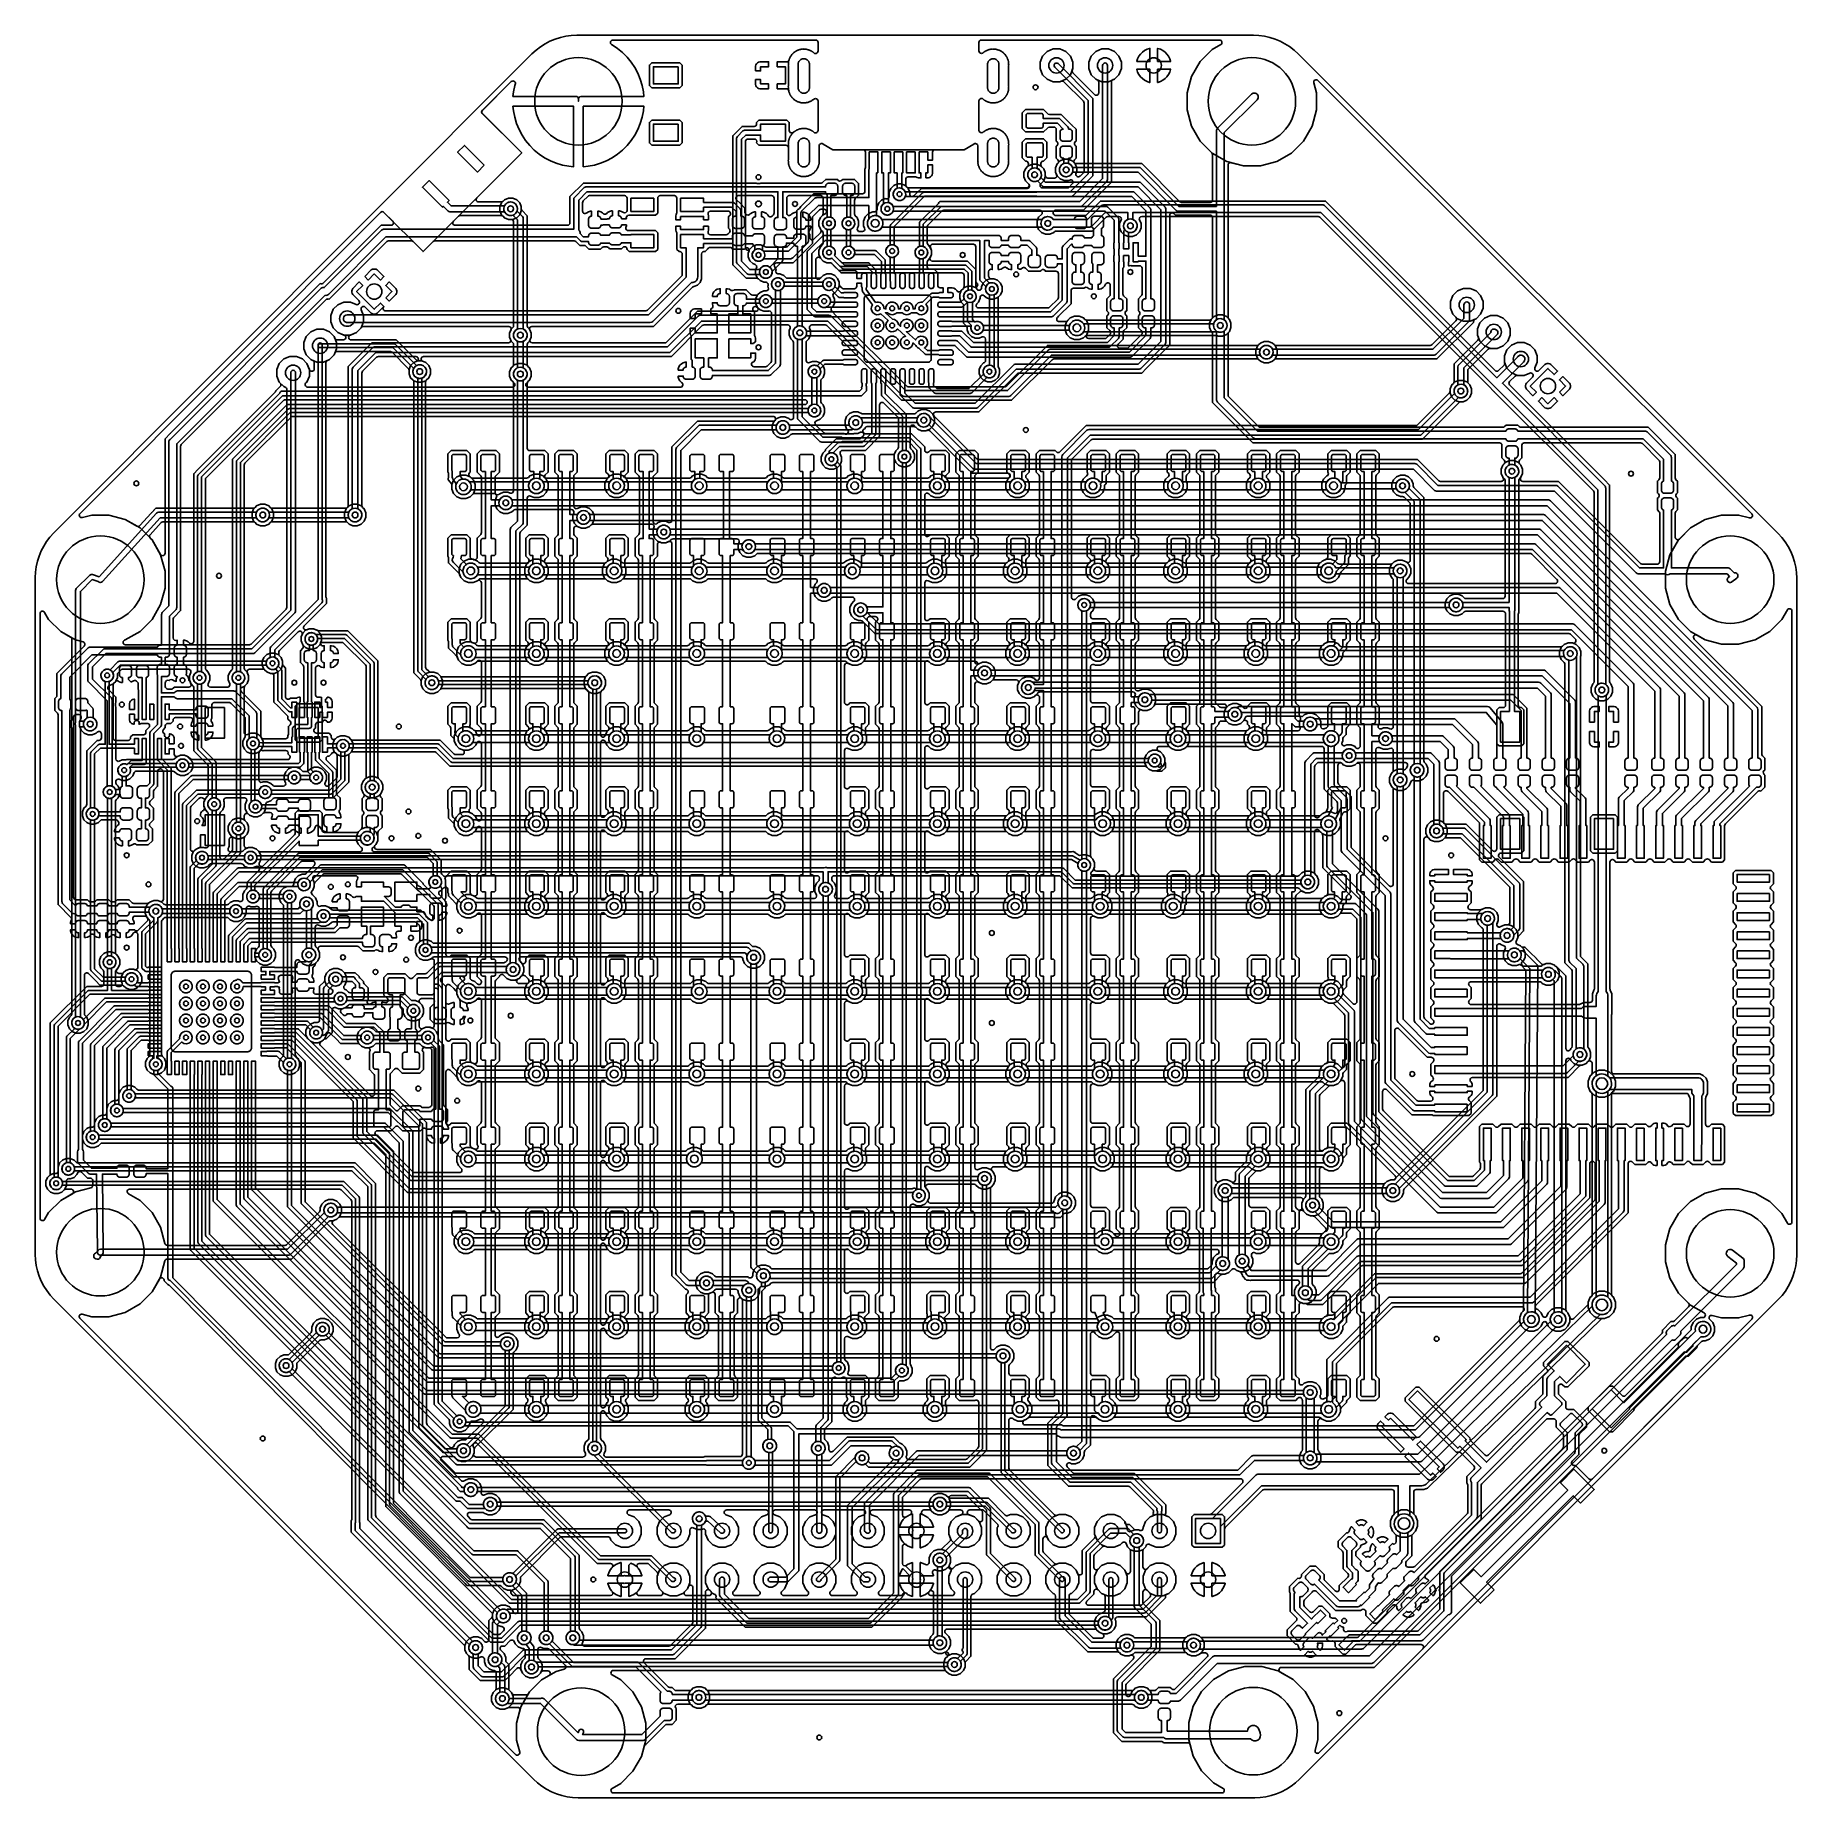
# Model space of a CAD drawing. Header units: millimetres. Extents: x -12.6 to 79.4, y -27 to 65.1.
import ezdxf

# ---------------------------------------------------------------- set-up
doc = ezdxf.new("R2010")
doc.units = ezdxf.units.MM

msp = doc.modelspace()

# ---------------------------------------------------------------- linework, layer by layer
at = {"layer": '16_copper'}
for points in [[(15.99, -9.219, 0.510047), (16.098, -9.045), (16.027, -8.874), (16.027, -8.652), (16.112, -8.446), (16.244, -8.315, 0.198912), (16.281, -8.225), (16.281, 30.704, 0.198912), (16.244, 30.794), (16.112, 30.925), (16.027, 31.131), (16.027, 31.353), (16.112, 31.559), (16.27, 31.716), (16.475, 31.801), (16.697, 31.801), (16.903, 31.716), (17.06, 31.559), (17.145, 31.353), (17.145, 31.131), (17.06, 30.925), (16.928, 30.794, 0.198912), (16.891, 30.704), (16.891, 28.529, 0.820683), (17.135, 28.48), (17.212, 28.666), (17.302, 28.756, 0.414219), (17.302, 28.936), (17.17, 29.067), (17.17, 30.013), (17.345, 30.188), (18.164, 30.188), (18.339, 30.013), (18.339, 29.067), (18.198, 28.927), (18.195, 28.922, 0.449577), (18.198, 28.714), (18.246, 28.666), (18.339, 28.442), (18.339, 28.2), (18.246, 27.976), (18.075, 27.804), (17.85, 27.711), (17.608, 27.711), (17.384, 27.804), (17.212, 27.976), (17.135, 28.162, 0.820683), (16.891, 28.113), (16.891, 24.334, 0.668179), (17.108, 24.244), (17.264, 24.4, 0.414219), (17.264, 24.58), (17.17, 24.673), (17.17, 25.619), (17.345, 25.794), (18.164, 25.794), (18.339, 25.619), (18.339, 24.673), (18.198, 24.533, 0.198912), (18.161, 24.443), (18.161, 24.145, 0.098491), (18.171, 24.097), (18.212, 23.997), (18.212, 23.755), (18.119, 23.531), (17.948, 23.359), (17.723, 23.266), (17.481, 23.266), (17.257, 23.359), (17.108, 23.508, 0.668179), (16.891, 23.418), (16.891, 20.016, 0.668179), (17.108, 19.926), (17.226, 20.044, 0.414219), (17.226, 20.223), (17.17, 20.279), (17.17, 21.225), (17.345, 21.399), (18.164, 21.399), (18.339, 21.225), (18.339, 20.279), (18.198, 20.138, 0.198912), (18.161, 20.049), (18.161, 19.827, 0.098491), (18.171, 19.779), (18.212, 19.679), (18.212, 19.437), (18.119, 19.213), (17.948, 19.041), (17.723, 18.948), (17.481, 18.948), (17.257, 19.041), (17.108, 19.19, 0.668179), (16.891, 19.1), (16.891, 15.571, 0.668179), (17.108, 15.481), (17.251, 15.624, 0.414219), (17.251, 15.804), (17.17, 15.885), (17.17, 16.83), (17.345, 17.005), (18.164, 17.005), (18.339, 16.83), (18.339, 15.885), (18.198, 15.744, 0.198912), (18.161, 15.654), (18.161, 15.382, 0.098491), (18.171, 15.334), (18.212, 15.234), (18.212, 14.992), (18.119, 14.768), (17.948, 14.596), (17.723, 14.503), (17.481, 14.503), (17.257, 14.596), (17.108, 14.745, 0.668179), (16.891, 14.655), (16.891, 11.253, 0.668185), (17.108, 11.163), (17.213, 11.268, 0.414208), (17.213, 11.448), (17.17, 11.491), (17.17, 12.436), (17.345, 12.611), (18.164, 12.611), (18.339, 12.436), (18.339, 11.491), (18.198, 11.35, 0.198912), (18.161, 11.26), (18.161, 11.064, 0.098491), (18.171, 11.016), (18.212, 10.916), (18.212, 10.674), (18.119, 10.45), (17.948, 10.278), (17.723, 10.185), (17.481, 10.185), (17.257, 10.278), (17.108, 10.427, 0.668179), (16.891, 10.337), (16.891, 6.558, 0.820683), (17.135, 6.509), (17.212, 6.695), (17.302, 6.785, 0.414219), (17.302, 6.965), (17.17, 7.096), (17.17, 8.042), (17.345, 8.217), (18.164, 8.217), (18.339, 8.042), (18.339, 7.096), (18.198, 6.956), (18.195, 6.951, 0.449581), (18.198, 6.743), (18.246, 6.695), (18.339, 6.471), (18.339, 6.229), (18.246, 6.005), (18.075, 5.833), (17.85, 5.74), (17.608, 5.74), (17.384, 5.833), (17.212, 6.005), (17.135, 6.191, 0.820683), (16.891, 6.142), (16.891, 2.24, 0.820683), (17.135, 2.191), (17.212, 2.377, 0.57667), (17.264, 2.609), (17.17, 2.702), (17.17, 3.648), (17.345, 3.823), (18.164, 3.823), (18.339, 3.648), (18.339, 2.702), (18.22, 2.583, 0.345798), (18.201, 2.427), (18.218, 2.405, 0.068528), (18.246, 2.377), (18.339, 2.153), (18.339, 1.911), (18.246, 1.687), (18.075, 1.515), (17.85, 1.422), (17.608, 1.422), (17.384, 1.515), (17.212, 1.687), (17.135, 1.873, 0.820683), (16.891, 1.824), (16.891, -2.205, 0.820683), (17.135, -2.254), (17.212, -2.068), (17.286, -1.994, 0.426172), (17.286, -1.807), (17.17, -1.692), (17.17, -0.746), (17.345, -0.572), (18.164, -0.572), (18.339, -0.746), (18.339, -1.692), (18.194, -1.836, 0.414219), (18.194, -2.016), (18.246, -2.068), (18.339, -2.292), (18.339, -2.534), (18.246, -2.758), (18.075, -2.93), (17.85, -3.023), (17.608, -3.023), (17.384, -2.93), (17.212, -2.758), (17.135, -2.572, 0.820683), (16.891, -2.621), (16.891, -6.523, 0.820683), (17.135, -6.572), (17.212, -6.386, 0.53971), (17.251, -6.167), (17.17, -6.086), (17.17, -5.141), (17.345, -4.966), (18.164, -4.966), (18.339, -5.141), (18.339, -6.086), (18.232, -6.193, 0.284783), (18.202, -6.323), (18.207, -6.335, 0.112183), (18.246, -6.386), (18.339, -6.61), (18.339, -6.852), (18.246, -7.076), (18.075, -7.248), (17.85, -7.341), (17.608, -7.341), (17.384, -7.248), (17.212, -7.076), (17.135, -6.89, 0.820683), (16.891, -6.939), (16.891, -8.225, 0.198912), (16.928, -8.315), (17.06, -8.446), (17.145, -8.652), (17.145, -8.874), (17.074, -9.045, 0.534518), (17.192, -9.22), (22.264, -9.22, 0.021326), (22.275, -9.22), (22.284, -9.218, 0.104696), (22.34, -9.195), (24.161, -9.195, 0.453607), (24.308, -9.048), (24.308, -1.021, 0.996693), (24.054, -1.02), (24.054, -1.021), (24.054, -1.692), (23.913, -1.833, 0.198912), (23.876, -1.922), (23.876, -4.91, 0.198912), (23.913, -5), (24.054, -5.141), (24.054, -6.086), (23.879, -6.261), (23.06, -6.261), (22.885, -6.086), (22.885, -5.141), (23.026, -5, 0.198912), (23.063, -4.91), (23.063, -1.922, 0.198912), (23.026, -1.833), (22.885, -1.692), (22.885, -0.733, 0.534518), (22.71, -0.615), (22.608, -0.657, 0.303341), (22.53, -0.775), (22.53, -1.692), (22.385, -1.836, 0.414219), (22.385, -2.016), (22.437, -2.068), (22.53, -2.292), (22.53, -2.534), (22.437, -2.758), (22.266, -2.93), (22.041, -3.023), (21.799, -3.023), (21.575, -2.93), (21.403, -2.758), (21.311, -2.534), (21.311, -2.292), (21.403, -2.068), (21.477, -1.994, 0.426172), (21.477, -1.807), (21.361, -1.692), (21.361, -0.746), (21.434, -0.674, 0.619847), (21.361, -0.458), (21.351, -0.458, 0.039614), (21.326, -0.457), (21.096, -0.227), (21.096, -0.227), (20.855, 0.014), (20.625, 0.244), (20.625, 38.5, 0.534518), (20.449, 38.617), (20.304, 38.557), (20.082, 38.557, 0.654508), (19.863, 38.458), (19.863, 37.856), (19.722, 37.715, 0.198912), (19.685, 37.625), (19.685, 34.638, 0.198912), (19.722, 34.548), (19.863, 34.407), (19.863, 33.462), (19.722, 33.321, 0.198912), (19.685, 33.231), (19.685, 30.243, 0.198912), (19.722, 30.154), (19.863, 30.013), (19.863, 29.067), (19.722, 28.927, 0.198912), (19.685, 28.837), (19.685, 25.849, 0.198912), (19.722, 25.759), (19.863, 25.619), (19.863, 24.673), (19.722, 24.533, 0.198912), (19.685, 24.443), (19.685, 21.455, 0.198912), (19.722, 21.365), (19.863, 21.225), (19.863, 20.279), (19.722, 20.138, 0.198912), (19.685, 20.049), (19.685, 17.061, 0.198912), (19.722, 16.971), (19.863, 16.83), (19.863, 15.885), (19.722, 15.744, 0.198912), (19.685, 15.654), (19.685, 12.667, 0.198912), (19.722, 12.577), (19.863, 12.436), (19.863, 11.491), (19.722, 11.35, 0.198912), (19.685, 11.26), (19.685, 8.272, 0.198912), (19.722, 8.183), (19.863, 8.042), (19.863, 7.096), (19.722, 6.956, 0.198912), (19.685, 6.866), (19.685, 3.878, 0.198912), (19.722, 3.788), (19.863, 3.648), (19.863, 2.702), (19.722, 2.562, 0.198912), (19.685, 2.472), (19.685, -0.516, 0.198912), (19.722, -0.606), (19.863, -0.746), (19.863, -1.692), (19.722, -1.833, 0.198912), (19.685, -1.922), (19.685, -4.91, 0.198912), (19.722, -5), (19.863, -5.141), (19.863, -6.086), (19.688, -6.261), (18.869, -6.261), (18.694, -6.086), (18.694, -5.141), (18.835, -5, 0.198912), (18.872, -4.91), (18.872, -1.922, 0.198912), (18.835, -1.833), (18.694, -1.692), (18.694, -0.746), (18.835, -0.606, 0.198912), (18.872, -0.516), (18.872, 2.472, 0.198912), (18.835, 2.562), (18.694, 2.702), (18.694, 3.648), (18.835, 3.788, 0.198912), (18.872, 3.878), (18.872, 6.866, 0.198912), (18.835, 6.956), (18.694, 7.096), (18.694, 8.042), (18.835, 8.183, 0.198912), (18.872, 8.272), (18.872, 11.26, 0.198912), (18.835, 11.35), (18.694, 11.491), (18.694, 12.436), (18.835, 12.577, 0.198912), (18.872, 12.667), (18.872, 15.654, 0.198912), (18.835, 15.744), (18.694, 15.885), (18.694, 16.83), (18.835, 16.971, 0.198912), (18.872, 17.061), (18.872, 20.049, 0.198912), (18.835, 20.138), (18.694, 20.279), (18.694, 21.225), (18.835, 21.365, 0.198912), (18.872, 21.455), (18.872, 24.443, 0.198912), (18.835, 24.533), (18.694, 24.673), (18.694, 25.619), (18.835, 25.759, 0.198912), (18.872, 25.849), (18.872, 28.837, 0.198912), (18.835, 28.927), (18.694, 29.067), (18.694, 30.013), (18.835, 30.154, 0.198912), (18.872, 30.243), (18.872, 33.231, 0.198912), (18.835, 33.321), (18.694, 33.462), (18.694, 34.407), (18.835, 34.548, 0.198912), (18.872, 34.638), (18.872, 37.625, 0.198912), (18.835, 37.715), (18.694, 37.856), (18.694, 38.801), (18.886, 38.993, 0.198912), (18.923, 39.083), (18.923, 41.969, 0.198912), (18.886, 42.059), (18.694, 42.25), (18.694, 43.196), (18.869, 43.37), (19.688, 43.37), (19.863, 43.196), (19.863, 42.25), (19.671, 42.059, 0.198912), (19.634, 41.969), (19.634, 39.654, 0.579231), (19.825, 39.544), (19.83, 39.548, 0.104567), (19.876, 39.59), (20.082, 39.675), (20.304, 39.675), (20.449, 39.615, 0.534518), (20.625, 39.732), (20.625, 43.571), (21.961, 44.907), (25.903, 44.907, 0.198912), (25.993, 44.944), (26.099, 45.051), (26.305, 45.136), (26.527, 45.136), (26.733, 45.051, 0.773144), (26.975, 45.115), (26.975, 49.017, 0.198912), (26.938, 49.107), (26.831, 49.213), (26.746, 49.419), (26.746, 49.641), (26.796, 49.761, 0.534511), (26.678, 49.936), (22.298, 49.936, 0.198912), (22.208, 49.899), (20.594, 48.285), (7.64, 48.285, 0.820683), (7.591, 48.041), (7.759, 47.972), (7.916, 47.815), (8.001, 47.609), (8.001, 47.387), (7.916, 47.181), (7.784, 47.05, 0.198912), (7.747, 46.96), (7.747, 32.056, 0.198908), (7.784, 31.966), (7.912, 31.838, 0.198917), (8.002, 31.801), (8.188, 31.801), (8.394, 31.716), (8.551, 31.559), (8.636, 31.353), (8.636, 31.131), (8.551, 30.925), (8.394, 30.768), (8.188, 30.683), (7.966, 30.683), (7.761, 30.768), (7.603, 30.925), (7.518, 31.131), (7.518, 31.317, 0.198912), (7.481, 31.407), (7.137, 31.751), (7.137, 46.96, 0.198912), (7.1, 47.05), (6.968, 47.181), (6.883, 47.387), (6.883, 47.609), (6.968, 47.815), (7.126, 47.972), (7.293, 48.041, 0.820683), (7.244, 48.285), (5.28, 48.285, 0.198912), (5.19, 48.248), (4.457, 47.515, 0.198912), (4.42, 47.425), (4.42, 40.492, 0.198912), (4.457, 40.402), (4.538, 40.322), (4.623, 40.116), (4.623, 39.894), (4.538, 39.688), (4.381, 39.531), (4.175, 39.446), (3.953, 39.446), (3.747, 39.531), (3.59, 39.688), (3.505, 39.894), (3.505, 40.116), (3.59, 40.322), (3.671, 40.402, 0.198912), (3.708, 40.492), (3.708, 47.772), (4.933, 48.997), (12.073, 48.997, 0.534511), (12.191, 49.172), (12.141, 49.292), (12.141, 49.514), (12.226, 49.72), (12.307, 49.8, 0.198912), (12.344, 49.89), (12.344, 55.299, 0.458), (12.195, 55.448), (12.081, 55.448), (11.875, 55.533), (11.718, 55.69), (11.633, 55.896), (11.633, 56.118), (11.718, 56.324), (11.875, 56.481), (12.081, 56.566), (12.303, 56.566), (12.509, 56.481), (12.666, 56.324), (12.751, 56.118), (12.751, 56.004, 0.198912), (12.788, 55.914), (13.056, 55.646), (13.056, 49.89, 0.198912), (13.093, 49.8), (13.174, 49.72), (13.259, 49.514), (13.259, 49.292), (13.209, 49.172, 0.534511), (13.327, 48.997), (20.247, 48.997, 0.198912), (20.337, 49.034), (21.951, 50.648), (24.999, 50.648, 0.507367), (25.121, 50.813), (25.117, 50.82, 0.126311), (25.075, 50.879), (24.994, 51.075), (24.994, 51.287), (25.075, 51.483), (25.225, 51.633), (25.421, 51.714), (25.542, 51.714, 0.534525), (25.659, 51.89), (25.629, 51.964, 0.591594), (25.502, 52.172), (25.421, 52.172), (25.225, 52.253), (25.14, 52.338, 0.198912), (25.05, 52.375), (24.501, 52.375), (24.271, 52.605), (24.271, 52.605), (24.03, 52.846), (23.8, 53.076), (23.8, 59.827), (24.285, 60.312), (24.92, 60.312, 0.414214), (25.047, 60.439), (25.047, 60.516), (25.166, 60.635), (26.634, 60.635), (26.753, 60.516), (26.753, 60.095, 0.474396), (26.912, 59.972), (26.922, 59.976, 0.075969), (26.963, 59.999), (26.996, 60.02), (27.018, 60.037, 0.093763), (27.064, 60.069), (27.069, 60.071, 0.037097), (27.089, 60.082), (27.095, 60.088, 0.045899), (27.12, 60.109), (27.148, 60.119), (27.173, 60.131, 0.093777), (27.225, 60.151), (27.23, 60.153, 0.037109), (27.252, 60.159), (27.259, 60.163, 0.045873), (27.289, 60.178), (27.318, 60.182), (27.345, 60.188, 0.093759), (27.4, 60.196), (27.405, 60.196, 0.037092), (27.428, 60.198), (27.436, 60.2, 0.045863), (27.468, 60.208), (27.497, 60.205), (27.525, 60.205, 0.093752), (27.58, 60.201), (27.585, 60.2, 0.037088), (27.608, 60.196), (27.616, 60.196, 0.045898), (27.65, 60.197), (27.677, 60.188), (27.705, 60.182, 0.09374), (27.757, 60.165), (27.762, 60.163, 0.037083), (27.783, 60.154), (27.792, 60.153, 0.045892), (27.824, 60.147), (27.849, 60.131), (27.874, 60.119, 0.093735), (27.922, 60.091), (27.926, 60.088, 0.037084), (27.945, 60.075), (27.953, 60.072, 0.045877), (27.983, 60.058), (28.004, 60.038, 0.782146), (28.257, 60.104), (28.257, 61.64, 0.423839), (28.126, 61.766), (28.12, 61.766, 0.101797), (28.063, 61.747), (28.026, 61.724), (28.004, 61.707, 0.093752), (27.958, 61.675), (27.954, 61.673, 0.037097), (27.934, 61.662), (27.927, 61.656, 0.045911), (27.902, 61.635), (27.875, 61.625), (27.849, 61.613, 0.09377), (27.798, 61.593), (27.793, 61.591, 0.037109), (27.771, 61.585), (27.763, 61.581, 0.045873), (27.734, 61.566), (27.705, 61.562), (27.677, 61.556, 0.093759), (27.623, 61.548), (27.618, 61.548, 0.037092), (27.595, 61.546), (27.587, 61.544, 0.045872), (27.554, 61.536), (27.525, 61.539), (27.497, 61.539, 0.093746), (27.442, 61.543), (27.437, 61.544, 0.037088), (27.414, 61.548), (27.406, 61.548, 0.045898), (27.373, 61.547), (27.345, 61.556), (27.318, 61.562, 0.09374), (27.265, 61.579), (27.26, 61.581, 0.037083), (27.239, 61.59), (27.231, 61.591, 0.0459), (27.198, 61.597), (27.173, 61.613), (27.148, 61.625, 0.093731), (27.1, 61.653), (27.096, 61.656, 0.037084), (27.077, 61.669), (27.07, 61.672, 0.045881), (27.039, 61.686), (27.019, 61.706), (26.997, 61.724, 0.093757), (26.956, 61.762), (26.953, 61.766, 0.037088), (26.937, 61.783), (26.931, 61.788, 0.045904), (26.904, 61.807), (26.888, 61.832), (26.871, 61.854, 0.093763), (26.84, 61.9), (26.837, 61.904, 0.037097), (26.826, 61.925), (26.821, 61.931, 0.045899), (26.799, 61.956), (26.789, 61.984), (26.777, 62.009, 0.093777), (26.757, 62.061), (26.756, 62.065, 0.037109), (26.749, 62.088), (26.745, 62.095), (26.743, 62.101), (26.73, 62.124, 0.472937), (26.596, 62.278), (26.125, 62.278), (26.125, 62.532), (26.55, 62.532), (26.55, 63.432), (26.125, 63.432), (26.125, 63.686), (26.589, 63.686, 0.195437), (26.682, 63.708), (26.691, 63.716, 0.167816), (26.743, 63.793), (26.745, 63.798, 0.037091), (26.754, 63.819), (26.755, 63.827, 0.045905), (26.762, 63.86), (26.777, 63.885), (26.789, 63.91, 0.093735), (26.817, 63.958), (26.82, 63.962, 0.037084), (26.833, 63.981), (26.837, 63.989, 0.045877), (26.85, 64.019), (26.871, 64.04), (26.888, 64.062, 0.093758), (26.926, 64.102), (26.93, 64.106, 0.037088), (26.947, 64.121), (26.952, 64.128, 0.045904), (26.972, 64.154), (26.996, 64.17), (27.018, 64.187, 0.093763), (27.064, 64.219), (27.069, 64.221, 0.037097), (27.089, 64.232), (27.095, 64.238, 0.045899), (27.12, 64.259), (27.148, 64.269), (27.173, 64.281, 0.093776), (27.225, 64.301), (27.23, 64.303, 0.037089), (27.252, 64.309), (27.259, 64.313, 0.045854), (27.289, 64.328), (27.318, 64.332), (27.345, 64.338, 0.093759), (27.4, 64.346), (27.405, 64.346, 0.037092), (27.428, 64.348), (27.436, 64.35, 0.045863), (27.468, 64.358), (27.497, 64.355), (27.525, 64.355, 0.093752), (27.58, 64.351), (27.585, 64.35, 0.037088), (27.608, 64.346), (27.616, 64.346, 0.045898), (27.65, 64.347), (27.677, 64.338), (27.705, 64.332, 0.09374), (27.757, 64.315), (27.762, 64.313, 0.037083), (27.783, 64.304), (27.792, 64.303, 0.045892), (27.824, 64.297), (27.849, 64.281), (27.874, 64.269, 0.093735), (27.922, 64.241), (27.926, 64.238, 0.037084), (27.945, 64.225), (27.953, 64.222, 0.045877), (27.983, 64.208), (28.004, 64.188, 0.782146), (28.257, 64.254), (28.257, 64.694, 0.414214), (28.13, 64.821), (17.532, 64.821), (17.521, 64.82), (17.51, 64.819, 0.49002), (17.416, 64.641), (17.422, 64.632, 0.185816), (17.5, 64.567), (17.781, 64.379), (18.041, 64.166), (18.279, 63.927), (18.493, 63.667), (18.68, 63.387), (18.839, 63.09), (18.968, 62.778), (19.066, 62.456), (19.131, 62.126), (19.156, 61.876), (15.862, 61.876, 0.282464), (15.749, 61.806), (15.749, 61.805, -0.096011), (15.735, 61.749), (15.735, 61.622), (15.735, 61.622), (15.735, 61.749, 0.414214), (15.608, 61.876), (12.315, 61.876), (12.339, 62.126), (12.405, 62.456, 0.990586), (12.219, 62.654), (12.215, 62.651), (10.724, 61.158, 0.413938), (10.724, 60.978), (12.774, 58.928), (7.62, 53.774), (5.575, 55.819, 0.414489), (5.395, 55.819), (-10.31, 40.084, 0.76696), (-10.188, 39.872), (-9.69, 40.005), (-8.801, 40.005), (-7.942, 39.775), (-7.335, 39.425, 0.353836), (-7.178, 39.45), (-6.586, 40.105, 0.078976), (-6.564, 40.142), (-6.458, 40.248, 0.012838), (-6.453, 40.252), (-6.356, 40.361), (-6.21, 40.361, 0.012833), (-6.203, 40.361), (-6.054, 40.368, 0.085443), (-6.012, 40.361), (-1.249, 40.361, 0.198912), (-1.159, 40.398), (-1.079, 40.479), (-0.873, 40.564), (-0.651, 40.564), (-0.445, 40.479), (-0.288, 40.322), (-0.203, 40.116), (-0.203, 39.894), (-0.288, 39.688), (-0.445, 39.531), (-0.651, 39.446), (-0.873, 39.446), (-1.079, 39.531), (-1.159, 39.612, 0.198912), (-1.249, 39.649), (-5.983, 39.649, 0.212293), (-6.077, 39.607), (-6.647, 38.976, 0.399257), (-6.643, 38.801), (-6.542, 38.701), (-6.098, 37.931), (-5.867, 37.072), (-5.867, 36.182), (-6.098, 35.323), (-6.542, 34.553), (-7.171, 33.924), (-7.942, 33.479, 0.959501), (-7.931, 33.223), (-1.459, 33.223, 0.198912), (-1.37, 33.26), (0.457, 35.087, 0.198912), (0.495, 35.177), (0.495, 46.563, 0.30335), (0.416, 46.68), (0.339, 46.712), (0.098, 46.953), (-0.032, 47.268), (-0.032, 47.609), (0.098, 47.924), (0.339, 48.165), (0.654, 48.296), (0.995, 48.296), (1.31, 48.165), (1.551, 47.924), (1.69, 47.59, 0.820683), (1.934, 47.639), (1.934, 47.966, 0.30335), (1.856, 48.084), (1.753, 48.126), (1.512, 48.367), (1.382, 48.682), (1.382, 49.023), (1.512, 49.338), (1.753, 49.58), (2.068, 49.71), (2.409, 49.71), (2.725, 49.58), (2.966, 49.338), (3.096, 49.023), (3.096, 48.682), (2.966, 48.367), (2.725, 48.126), (2.622, 48.084, 0.30335), (2.544, 47.966), (2.544, 35.728, 0.021326), (2.544, 35.717), (2.546, 35.708, 0.104696), (2.569, 35.652), (2.569, 35.376), (1.411, 34.218, 0.820688), (1.549, 34.01), (1.672, 34.061), (1.884, 34.061), (2.094, 33.974, 0.121229), (2.153, 33.96), (3.682, 33.96), (3.898, 33.744), (5.042, 32.6), (5.042, 32.6), (5.258, 32.384), (5.258, 26.319, 0.198912), (5.295, 26.229), (5.427, 26.098), (5.512, 25.892), (5.512, 25.67), (5.427, 25.464), (5.27, 25.307), (5.064, 25.222), (4.842, 25.222), (4.636, 25.307), (4.479, 25.464), (4.394, 25.67), (4.394, 25.892), (4.479, 26.098), (4.611, 26.229, 0.198912), (4.648, 26.319), (4.648, 32.079, 0.198912), (4.611, 32.169), (3.467, 33.313, 0.198912), (3.377, 33.35), (2.367, 33.35, 0.251148), (2.261, 33.293), (2.253, 33.28, 0.097111), (2.23, 33.226), (2.08, 33.076), (1.884, 32.995), (1.672, 32.995), (1.476, 33.076), (1.326, 33.226), (1.245, 33.422), (1.245, 33.634), (1.296, 33.757, 0.820688), (1.088, 33.895), (0.113, 32.92, 0.198912), (0.076, 32.831), (0.076, 32.735, 0.198912), (0.113, 32.645), (0.198, 32.56), (0.279, 32.364), (0.279, 32.152), (0.198, 31.956), (0.048, 31.806), (-0.148, 31.725), (-0.36, 31.725), (-0.556, 31.806), (-0.666, 31.916, 0.198912), (-0.756, 31.953), (-1.454, 31.953, 0.534518), (-1.571, 31.778), (-1.499, 31.602), (-1.499, 31.39), (-1.58, 31.194), (-1.69, 31.084, 0.198912), (-1.727, 30.994), (-1.727, 28.645, 0.534518), (-1.552, 28.528), (-1.376, 28.6), (-1.164, 28.6), (-0.968, 28.519), (-0.818, 28.369), (-0.737, 28.173), (-0.737, 27.961), (-0.818, 27.765), (-0.928, 27.655, 0.198912), (-0.965, 27.565), (-0.965, 26.158, 0.514611), (-0.797, 26.038), (-0.79, 26.04), (-0.741, 26.06), (-0.529, 26.06), (-0.333, 25.979), (-0.223, 25.869, 0.198912), (-0.133, 25.832), (0.311, 25.832, 0.534518), (0.428, 26.007), (0.356, 26.183), (0.356, 26.395), (0.437, 26.591), (0.587, 26.741), (0.783, 26.822), (0.995, 26.822), (1.191, 26.741), (1.301, 26.631, 0.198912), (1.391, 26.594), (1.53, 26.594, 0.198912), (1.62, 26.631), (1.73, 26.741), (1.926, 26.822), (2.138, 26.822), (2.334, 26.741), (2.484, 26.591), (2.565, 26.395), (2.565, 26.183), (2.493, 26.007, 0.814496), (2.705, 25.869), (3.087, 26.251, 0.198912), (3.124, 26.341), (3.124, 27.438, 0.198912), (3.087, 27.528), (2.977, 27.638), (2.896, 27.834), (2.896, 28.046), (2.977, 28.242), (3.127, 28.392), (3.323, 28.473), (3.535, 28.473), (3.731, 28.392), (3.881, 28.242), (3.962, 28.046), (3.962, 27.834), (3.881, 27.638), (3.771, 27.528, 0.198912), (3.734, 27.438), (3.734, 26.036), (2.92, 25.222), (-0.133, 25.222, 0.198912), (-0.223, 25.185), (-0.333, 25.075), (-0.531, 24.993, 0.303341), (-0.61, 24.875), (-0.61, 24.659), (-0.691, 24.463), (-0.841, 24.313), (-1.037, 24.232), (-1.249, 24.232), (-1.445, 24.313), (-1.51, 24.378, 0.668185), (-1.727, 24.288), (-1.727, 24.124, 0.198912), (-1.69, 24.034), (-1.58, 23.924), (-1.499, 23.728), (-1.499, 23.516), (-1.58, 23.32), (-1.73, 23.17), (-1.926, 23.089), (-2.138, 23.089), (-2.332, 23.169, 0.534518), (-2.508, 23.052), (-2.508, 22.705), (-2.525, 22.64, 0.720422), (-2.442, 22.403), (-1.899, 22.403, 0.198912), (-1.809, 22.44), (-1.699, 22.55), (-1.503, 22.631), (-1.291, 22.631), (-1.095, 22.55), (-0.945, 22.4), (-0.864, 22.204), (-0.864, 21.992), (-0.94, 21.808, 0.820688), (-0.733, 21.669), (0.898, 23.3, 0.198912), (0.935, 23.389), (0.935, 24.422), (1.054, 24.541), (2.222, 24.541), (2.341, 24.422), (2.341, 23.546, 0.414214), (2.468, 23.419), (4.161, 23.419, 0.198912), (4.251, 23.456), (4.382, 23.588), (4.588, 23.673), (4.81, 23.673), (5.016, 23.588), (5.173, 23.431), (5.258, 23.225), (5.258, 23.003), (5.173, 22.797, 0.873356), (5.212, 22.53), (8, 22.53), (8.56, 21.97), (8.56, 21.33, 0.198908), (8.597, 21.24), (8.699, 21.139, 0.5263), (8.904, 21.177), (8.907, 21.184, 0.066892), (8.915, 21.224), (9.09, 21.399), (9.909, 21.399), (10.084, 21.225), (10.084, 20.261, 0.30335), (10.162, 20.143), (10.277, 20.096, 0.599117), (10.439, 20.269), (10.439, 21.225), (10.631, 21.416, 0.198912), (10.668, 21.506), (10.668, 23.607, 0.820683), (10.424, 23.655), (10.372, 23.531), (10.201, 23.359), (9.976, 23.266), (9.734, 23.266), (9.51, 23.359), (9.338, 23.531), (9.246, 23.755, 0.303561), (9.208, 23.897), (8.941, 24.165), (8.941, 24.595, 0.021338), (8.94, 24.606), (8.939, 24.614, 0.104691), (8.915, 24.671), (8.915, 25.229, 0.05266), (8.915, 25.256), (8.915, 25.619), (9.09, 25.794), (9.909, 25.794), (10.084, 25.619), (10.084, 24.673, 0.641799), (10.095, 24.436), (10.201, 24.393), (10.372, 24.221), (10.424, 24.097, 0.820683), (10.668, 24.145), (10.668, 24.392, 0.198912), (10.631, 24.482), (10.439, 24.673), (10.439, 25.619), (10.631, 25.81, 0.198912), (10.668, 25.9), (10.668, 28.052, 0.820683), (10.424, 28.1), (10.372, 27.976), (10.201, 27.804), (9.976, 27.711), (9.734, 27.711), (9.51, 27.804), (9.338, 27.976), (9.246, 28.2, 0.303561), (9.208, 28.342), (9.068, 28.483), (9.068, 28.862, 0.198912), (9.031, 28.952), (8.915, 29.067), (8.915, 30.013), (9.09, 30.188), (9.909, 30.188), (10.084, 30.013), (10.084, 29.066, 0.509401), (10.131, 28.866), (10.201, 28.838), (10.372, 28.666), (10.424, 28.542, 0.820683), (10.668, 28.59), (10.668, 28.786, 0.198912), (10.631, 28.876), (10.439, 29.067), (10.439, 30.013), (10.631, 30.204, 0.198912), (10.668, 30.294), (10.668, 32.283, 0.668179), (10.451, 32.373), (10.328, 32.249), (10.103, 32.156), (9.861, 32.156), (9.637, 32.249), (9.465, 32.421), (9.398, 32.584, 0.098494), (9.37, 32.626), (9.216, 32.78), (8.941, 33.055), (8.941, 33.384, 0.021338), (8.94, 33.394), (8.939, 33.403, 0.104691), (8.915, 33.459), (8.915, 34.017, 0.05266), (8.915, 34.044), (8.915, 34.407), (9.09, 34.582), (9.909, 34.582), (10.084, 34.407), (10.084, 33.469, 0.30335), (10.162, 33.351), (10.264, 33.309, 0.534508), (10.439, 33.427), (10.439, 34.407), (10.631, 34.599, 0.198912), (10.668, 34.688), (10.668, 36.474, 0.559394), (10.457, 36.568), (10.23, 36.474), (9.988, 36.474), (9.764, 36.567), (9.592, 36.739), (9.525, 36.902, 0.098494), (9.497, 36.944), (9.216, 37.225), (9.216, 37.225), (8.941, 37.5), (8.941, 37.57, 0.092691), (8.941, 37.619), (8.941, 37.778, 0.021326), (8.94, 37.789), (8.939, 37.797, 0.104696), (8.915, 37.853), (8.915, 38.801), (9.09, 38.976), (9.909, 38.976), (10.084, 38.801), (10.084, 37.821, 0.284784), (10.154, 37.707), (10.167, 37.702, 0.02504), (10.181, 37.697), (10.209, 37.694, 0.767715), (10.439, 37.841), (10.439, 38.801), (10.631, 38.993, 0.198912), (10.668, 39.083), (10.668, 41.969, 0.198912), (10.631, 42.059), (10.439, 42.25), (10.439, 43.196), (10.614, 43.37), (11.433, 43.37), (11.608, 43.196), (11.608, 42.25), (11.416, 42.059, 0.198912), (11.379, 41.969), (11.379, 41.178, 0.579231), (11.57, 41.068), (11.575, 41.072, 0.104567), (11.621, 41.114), (11.827, 41.199), (12.049, 41.199), (12.169, 41.149, 0.534511), (12.344, 41.267), (12.344, 46.884, 0.198912), (12.307, 46.974), (12.226, 47.054), (12.141, 47.26), (12.141, 47.482), (12.226, 47.688), (12.383, 47.845), (12.589, 47.93), (12.811, 47.93), (13.017, 47.845), (13.174, 47.688), (13.259, 47.482), (13.259, 47.26), (13.174, 47.054), (13.093, 46.974, 0.198912), (13.056, 46.884), (13.056, 43.497, 0.414214), (13.183, 43.37), (13.973, 43.37), (14.148, 43.196), (14.148, 42.25), (14.003, 42.106, 0.414219), (14.003, 41.926), (14.055, 41.874), (14.148, 41.65), (14.148, 41.408), (14.055, 41.184), (13.884, 41.012), (13.659, 40.919), (13.417, 40.919), (13.231, 40.996, 0.534518), (13.056, 40.879), (13.056, 39.477), (12.712, 39.133, 0.198912), (12.675, 39.043), (12.675, 16.743, 0.16802), (12.702, 16.665), (12.708, 16.659, 0.891191), (12.979, 16.692), (12.979, 16.83), (13.154, 17.005), (13.973, 17.005), (14.148, 16.83), (14.148, 15.885), (14.007, 15.744, 0.133073), (13.974, 15.687), (13.973, 15.679, 0.358949), (14.007, 15.506), (14.055, 15.458), (14.148, 15.234), (14.148, 14.992), (14.055, 14.768), (13.884, 14.596), (13.659, 14.503), (13.417, 14.503), (13.193, 14.596), (13.021, 14.768), (12.929, 14.992), (12.929, 15.234), (13.021, 15.458), (13.12, 15.557, 0.426167), (13.12, 15.744), (12.948, 15.916, 0.414214), (12.769, 15.916), (12.636, 15.782), (12.43, 15.697), (12.208, 15.697), (12.002, 15.782), (11.84, 15.944, 0.554308), (11.625, 15.938), (11.624, 15.935, 0.088453), (11.608, 15.885), (11.416, 15.693, 0.198912), (11.379, 15.604), (11.379, 12.717, 0.198912), (11.416, 12.628), (11.608, 12.436), (11.608, 11.491), (11.416, 11.299, 0.198912), (11.379, 11.209), (11.379, 8.323, 0.198912), (11.416, 8.233), (11.608, 8.042), (11.608, 7.096), (11.416, 6.905, 0.198912), (11.379, 6.815), (11.379, 3.929, 0.198912), (11.416, 3.839), (11.608, 3.648), (11.608, 2.702), (11.416, 2.511, 0.198912), (11.379, 2.421), (11.379, -0.465, 0.198912), (11.416, -0.555), (11.608, -0.746), (11.608, -1.692), (11.416, -1.883, 0.198912), (11.379, -1.973), (11.379, -2.84, 0.668185), (11.596, -2.93), (11.698, -2.828), (11.903, -2.743), (12.125, -2.743), (12.331, -2.828), (12.488, -2.985), (12.573, -3.191), (12.573, -3.413), (12.488, -3.619), (12.356, -3.75, 0.198912), (12.319, -3.84), (12.319, -6.73), (10.324, -8.725, 0.198912), (10.287, -8.815), (10.287, -9.001, 0.654508), (10.386, -9.22), (15.981, -9.22)], [(33.536, 58.977), (33.536, 57.877), (33.634, 57.877), (33.634, 57.623), (33.503, 57.623), (33.438, 57.64, 0.196852), (33.346, 57.674), (32.969, 57.674, 0.414214), (32.842, 57.547), (32.842, 57.246, 0.198912), (32.879, 57.156), (32.964, 57.071), (33.045, 56.875), (33.045, 56.77, 0.668179), (33.262, 56.68), (33.44, 56.858), (33.656, 57.074), (39.192, 57.074, 0.696459), (39.263, 57.305), (39.099, 57.468), (39.014, 57.674), (39.014, 57.896), (39.099, 58.102), (39.206, 58.208, 0.168017), (39.242, 58.283), (39.242, 58.291, 0.509656), (39.146, 58.493), (39.118, 58.496, 0.028467), (39.1, 58.496), (38.925, 58.671), (38.925, 59.49), (39.1, 59.665), (40.046, 59.665), (40.221, 59.49), (40.221, 58.671), (40.046, 58.496, 0.380545), (39.907, 58.399), (39.903, 58.371, 0.340107), (39.941, 58.208), (40.047, 58.102), (40.132, 57.896), (40.132, 57.674), (40.047, 57.468), (39.894, 57.316, 0.668179), (39.984, 57.099), (41.289, 57.099, 0.198912), (41.379, 57.136), (41.545, 57.302, 0.820674), (41.406, 57.51), (41.335, 57.48), (41.113, 57.48), (40.908, 57.565), (40.75, 57.722), (40.665, 57.928), (40.665, 58.15), (40.75, 58.356, 0.535935), (40.788, 58.573), (40.704, 58.657), (40.704, 59.275, 0.56081), (40.75, 59.5), (40.704, 59.546), (40.704, 60.147, 0.414214), (40.577, 60.274), (40.348, 60.274, 0.244152), (40.242, 60.217), (40.046, 60.02), (39.1, 60.02), (38.925, 60.195), (38.925, 61.014), (39.1, 61.189), (40.046, 61.189), (40.242, 60.993, 0.253365), (40.348, 60.935), (40.955, 60.935), (41.476, 60.413, 0.106668), (41.526, 60.382), (41.745, 60.164), (41.745, 59.546, 0.5608), (41.699, 59.321), (41.745, 59.275), (41.745, 58.657), (41.66, 58.573, 0.345802), (41.642, 58.417), (41.659, 58.395, 0.092715), (41.698, 58.356), (41.783, 58.15), (41.783, 57.928, 0.97956), (41.942, 57.704), (41.953, 57.711, 0.021369), (41.961, 57.719), (42.127, 57.885, 0.198912), (42.164, 57.974), (42.164, 61.533, 0.198912), (42.127, 61.622), (41.102, 62.647, 0.303353), (40.964, 62.675), (40.887, 62.643), (40.546, 62.643), (40.231, 62.773), (39.989, 63.014), (39.859, 63.329), (39.859, 63.671), (39.989, 63.986), (40.231, 64.227), (40.546, 64.357), (40.887, 64.357), (41.202, 64.227), (41.443, 63.986), (41.573, 63.671), (41.573, 63.329, 0.470372), (41.569, 63.114), (42.709, 61.974, 0.668179), (42.926, 62.064), (42.926, 62.624, 0.30335), (42.848, 62.741), (42.771, 62.773), (42.529, 63.014), (42.399, 63.329), (42.399, 63.671), (42.529, 63.986), (42.771, 64.227), (43.086, 64.357), (43.427, 64.357), (43.742, 64.227), (43.983, 63.986), (44.113, 63.671), (44.113, 63.329), (43.983, 63.014), (43.742, 62.773, 0.470375), (43.586, 62.624), (43.586, 57.394), (42.123, 55.931), (40.67, 55.931, 0.439436), (40.544, 55.793), (40.545, 55.786, 0.428142), (40.695, 55.651), (42.197, 55.651, 0.198912), (42.287, 55.689), (43.012, 56.413), (54.778, 56.413), (63.639, 47.553, 0.414214), (63.818, 47.553), (64.103, 47.838, 0.111434), (64.133, 47.885), (64.134, 47.887, 0.175349), (64.127, 47.985), (64.127, 48.326), (64.258, 48.641), (64.499, 48.882), (64.814, 49.013), (65.155, 49.013), (65.47, 48.882), (65.711, 48.641), (65.842, 48.326), (65.842, 47.985), (65.721, 47.693, 0.820678), (65.928, 47.555), (66.243, 47.869), (66.3, 47.903), (66.365, 47.92), (66.432, 47.92), (66.497, 47.903), (66.554, 47.869), (66.899, 47.525), (66.72, 47.345), (66.399, 47.666), (65.474, 46.741), (65.795, 46.42), (65.615, 46.241), (65.27, 46.585), (65.237, 46.643), (65.22, 46.708), (65.22, 46.775), (65.237, 46.839), (65.27, 46.897), (65.585, 47.212, 0.820678), (65.447, 47.419), (65.155, 47.298), (64.811, 47.298, 0.281693), (64.683, 47.268), (64.393, 46.978, 0.414214), (64.393, 46.799), (69.346, 41.846), (69.346, 41.846), (69.621, 41.57), (69.621, 31.297, 0.147566), (69.643, 31.228), (69.649, 31.219, 0.096784), (69.689, 31.178), (69.774, 30.972), (69.774, 30.75), (69.689, 30.544), (69.532, 30.387), (69.326, 30.302), (69.104, 30.302), (68.898, 30.387), (68.741, 30.544), (68.656, 30.75), (68.656, 30.972), (68.741, 31.178, 0.28462), (68.809, 31.297), (68.809, 41.181, 0.198912), (68.771, 41.271), (63.597, 46.445), (63.597, 46.445), (63.285, 46.757), (63.285, 46.757), (54.479, 55.563, 0.198912), (54.389, 55.601), (45.172, 55.601, 0.534511), (45.055, 55.425), (45.136, 55.229), (45.136, 55.007), (45.051, 54.801), (44.894, 54.644), (44.688, 54.559), (44.466, 54.559), (44.26, 54.644), (44.103, 54.801), (44.018, 55.007), (44.018, 55.229), (44.099, 55.425, 0.534511), (43.982, 55.601), (43.401, 55.601, 0.198912), (43.311, 55.563), (42.586, 54.839), (40.695, 54.839, 0.147566), (40.626, 54.817), (40.617, 54.811, 0.096784), (40.576, 54.771), (40.37, 54.686), (40.148, 54.686), (39.942, 54.771), (39.785, 54.928), (39.7, 55.134), (39.7, 55.356), (39.785, 55.562), (39.938, 55.714, 0.668179), (39.848, 55.931), (34.824, 55.931, 0.198912), (34.735, 55.894), (33.997, 55.156, 0.198912), (33.96, 55.066), (33.96, 54.223, 0.198912), (33.997, 54.133), (34.107, 54.023), (34.188, 53.827), (34.188, 53.615), (34.116, 53.439, 0.534518), (34.233, 53.264), (36.067, 53.264), (36.5, 52.831), (36.5, 51.937, 0.16802), (36.527, 51.859), (36.533, 51.852, 0.782329), (36.8, 51.854), (36.801, 51.861, 0.104212), (36.805, 51.922), (36.886, 52.118), (37.036, 52.268), (37.232, 52.349), (37.444, 52.349), (37.64, 52.268), (37.79, 52.118), (37.871, 51.922), (37.871, 51.71), (37.79, 51.514), (37.705, 51.429, 0.198912), (37.668, 51.339), (37.668, 47.813, 0.098497), (37.678, 47.765), (37.744, 47.604), (37.744, 47.392), (37.663, 47.196), (37.513, 47.046), (37.317, 46.965), (37.105, 46.965), (36.909, 47.046), (36.759, 47.196), (36.678, 47.392), (36.678, 47.604), (36.759, 47.8), (36.909, 47.95, 0.351345), (37.008, 48.076), (37.008, 49.195, 0.534518), (36.832, 49.313), (36.682, 49.251), (36.47, 49.251), (36.274, 49.332), (36.124, 49.482), (36.043, 49.678), (36.043, 49.798, 0.198912), (36.005, 49.888), (35.865, 50.028), (35.865, 50.958, 0.198912), (35.828, 51.048), (35.743, 51.133), (35.662, 51.329), (35.662, 51.541), (35.743, 51.737), (35.853, 51.847, 0.198912), (35.89, 51.937), (35.89, 52.526, 0.416639), (35.762, 52.654), (29.465, 52.654), (28.969, 53.15, 0.198912), (28.879, 53.188), (28.723, 53.188), (28.527, 53.269), (28.377, 53.419), (28.296, 53.615), (28.296, 53.827), (28.377, 54.023), (28.487, 54.133, 0.198912), (28.524, 54.223), (28.524, 54.743, 0.198912), (28.487, 54.833), (28.377, 54.943), (28.296, 55.139), (28.296, 55.351), (28.377, 55.547), (28.527, 55.697), (28.624, 55.737, 0.820683), (28.575, 55.982), (28.415, 55.982, 0.198912), (28.325, 55.944), (28.003, 55.622, 0.198912), (27.965, 55.532), (27.965, 54.188), (26.965, 53.188), (26.095, 53.188, 0.534518), (25.977, 53.012), (26.06, 52.811, 0.5916), (26.187, 52.603), (26.268, 52.603), (26.464, 52.522), (26.574, 52.412, 0.198912), (26.664, 52.375), (28.327, 52.375, 0.198912), (28.417, 52.412), (28.527, 52.522), (28.723, 52.603), (28.935, 52.603), (29.131, 52.522), (29.281, 52.372), (29.362, 52.176), (29.362, 51.964), (29.281, 51.768), (29.131, 51.618, 0.462071), (29.043, 51.444), (29.108, 51.287), (29.108, 51.075), (29.027, 50.879, 0.575757), (28.976, 50.648), (29.222, 50.402), (32.876, 46.748, 0.198912), (32.966, 46.711), (38.027, 46.711, 0.198912), (38.117, 46.748), (40.239, 48.87), (51.202, 48.87, 0.198912), (51.292, 48.907), (51.372, 48.988), (51.578, 49.073), (51.8, 49.073), (52.006, 48.988), (52.163, 48.831), (52.248, 48.625), (52.248, 48.403), (52.163, 48.197), (52.006, 48.04), (51.8, 47.955), (51.578, 47.955), (51.372, 48.04), (51.292, 48.121, 0.198912), (51.202, 48.158), (40.586, 48.158, 0.198912), (40.496, 48.121), (38.374, 45.999), (32.619, 45.999), (28.719, 49.899, 0.198912), (28.629, 49.936), (27.932, 49.936, 0.534511), (27.814, 49.761), (27.864, 49.641), (27.864, 49.419), (27.779, 49.213), (27.672, 49.107, 0.198912), (27.635, 49.017), (27.635, 48.087, 0.534518), (27.811, 47.969), (27.961, 48.031), (28.173, 48.031), (28.369, 47.95), (28.519, 47.8), (28.6, 47.604), (28.6, 47.392), (28.519, 47.196), (28.434, 47.111, 0.198912), (28.397, 47.021), (28.397, 45.943, 0.198912), (28.434, 45.853), (28.519, 45.768), (28.6, 45.572), (28.6, 45.36), (28.519, 45.164), (28.369, 45.014), (28.173, 44.932, 0.534512), (28.132, 44.725), (28.548, 44.309, 0.198912), (28.637, 44.272), (29.604, 44.272, 0.990792), (29.808, 44.458), (29.803, 44.464), (29.752, 44.514), (29.667, 44.72), (29.667, 44.942), (29.752, 45.148), (29.909, 45.305), (30.115, 45.39), (30.337, 45.39), (30.559, 45.298, 0.098491), (30.608, 45.288), (33.269, 45.288, 0.198912), (33.359, 45.325), (33.465, 45.432), (33.671, 45.517), (33.893, 45.517), (34.099, 45.432), (34.256, 45.275), (34.341, 45.069), (34.341, 44.847), (34.256, 44.641), (34.099, 44.484), (33.893, 44.399), (33.671, 44.399), (33.465, 44.484), (33.359, 44.591, 0.198912), (33.269, 44.628), (30.832, 44.628, 0.234645), (30.73, 44.578), (30.726, 44.571, 0.038373), (30.714, 44.549), (30.7, 44.514, 0.873333), (30.739, 44.247), (33.146, 44.247), (33.833, 43.56), (33.833, 43.401, 0.668185), (34.05, 43.311), (34.109, 43.37), (34.928, 43.37), (35.103, 43.196), (35.103, 42.25), (34.962, 42.109, 0.426167), (34.962, 41.922), (35.01, 41.874), (35.103, 41.65), (35.103, 41.408), (35.01, 41.184), (34.839, 41.012), (34.614, 40.919), (34.372, 40.919), (34.148, 41.012), (34.05, 41.11, 0.668185), (33.833, 41.021), (33.833, 39.006, 0.668185), (34.05, 38.917), (34.109, 38.976), (34.928, 38.976), (35.103, 38.801), (35.103, 37.856), (34.962, 37.715, 0.198912), (34.925, 37.625), (34.925, 37.44, 0.071633), (34.93, 37.404), (34.958, 37.309, 0.06463), (34.955, 37.277), (34.956, 37.264, 0.106093), (34.976, 37.205), (34.976, 36.963), (34.883, 36.739), (34.712, 36.567), (34.487, 36.474), (34.245, 36.474), (34.008, 36.572, 0.534511), (33.833, 36.455), (33.833, 34.612, 0.668185), (34.05, 34.522), (34.109, 34.582), (34.928, 34.582), (35.103, 34.407), (35.103, 33.462), (34.971, 33.33, 0.345798), (34.952, 33.174), (34.97, 33.152, 0.095198), (35.01, 33.111), (35.103, 32.887), (35.103, 32.645), (35.01, 32.421), (34.839, 32.249), (34.614, 32.156), (34.372, 32.156), (34.148, 32.249), (34.05, 32.347, 0.668185), (33.833, 32.258), (33.833, 30.218, 0.668185), (34.05, 30.128), (34.109, 30.188), (34.928, 30.188), (35.103, 30.013), (35.103, 29.067), (34.962, 28.927), (34.959, 28.922, 0.449596), (34.962, 28.714), (35.01, 28.666), (35.103, 28.442), (35.103, 28.2), (35.01, 27.976), (34.839, 27.804), (34.614, 27.711), (34.372, 27.711), (34.148, 27.804), (34.05, 27.902, 0.668185), (33.833, 27.813), (33.833, 25.824, 0.668185), (34.05, 25.734), (34.109, 25.794), (34.928, 25.794), (35.103, 25.619), (35.103, 24.673), (34.962, 24.533, 0.198912), (34.925, 24.443), (34.925, 24.359, 0.198921), (34.962, 24.269), (35.01, 24.221), (35.103, 23.997), (35.103, 23.755), (35.01, 23.531), (34.839, 23.359), (34.614, 23.266), (34.372, 23.266), (34.148, 23.359), (34.05, 23.457, 0.668185), (33.833, 23.368), (33.833, 21.43, 0.668185), (34.05, 21.34), (34.109, 21.399), (34.928, 21.399), (35.103, 21.225), (35.103, 20.279), (34.962, 20.138, 0.426167), (34.962, 19.951), (35.01, 19.903), (35.103, 19.679), (35.103, 19.437), (35.01, 19.213), (34.839, 19.041), (34.614, 18.948), (34.372, 18.948), (34.148, 19.041), (34.05, 19.139, 0.668185), (33.833, 19.05), (33.833, 17.035, 0.668185), (34.05, 16.946), (34.109, 17.005), (34.928, 17.005), (35.103, 16.83), (35.103, 15.885), (34.962, 15.744, 0.133073), (34.929, 15.687), (34.928, 15.679, 0.358949), (34.962, 15.506), (35.01, 15.458), (35.103, 15.234), (35.103, 14.992), (35.01, 14.768), (34.839, 14.596), (34.614, 14.503), (34.372, 14.503), (34.148, 14.596), (34.05, 14.694, 0.668185), (33.833, 14.605), (33.833, 12.641, 0.668185), (34.05, 12.551), (34.109, 12.611), (34.928, 12.611), (35.103, 12.436), (35.103, 11.491), (34.971, 11.359, 0.345798), (34.952, 11.203), (34.97, 11.181, 0.095198), (35.01, 11.14), (35.103, 10.916), (35.103, 10.674), (35.01, 10.45), (34.839, 10.278), (34.614, 10.185), (34.372, 10.185), (34.148, 10.278), (34.05, 10.376, 0.668185), (33.833, 10.287), (33.833, 8.247, 0.668185), (34.05, 8.157), (34.109, 8.217), (34.928, 8.217), (35.103, 8.042), (35.103, 7.096), (34.962, 6.956), (34.959, 6.951, 0.449577), (34.962, 6.743), (35.01, 6.695), (35.103, 6.471), (35.103, 6.229), (35.01, 6.005), (34.839, 5.833), (34.614, 5.74), (34.372, 5.74), (34.148, 5.833), (34.05, 5.931, 0.668185), (33.833, 5.842), (33.833, 4.947, 0.198912), (33.87, 4.857), (33.98, 4.747), (34.061, 4.551), (34.061, 4.339), (33.98, 4.143), (33.83, 3.993), (33.634, 3.912), (33.422, 3.912), (33.246, 3.984, 0.534518), (33.071, 3.867), (33.071, -4.324, 0.11571), (33.084, -4.381), (33.172, -4.593), (33.172, -4.805), (33.091, -5.001), (32.941, -5.151), (32.745, -5.232), (32.563, -5.232, 0.414214), (32.436, -5.359), (32.436, -6.086), (32.261, -6.261), (31.442, -6.261), (31.267, -6.086), (31.267, -5.141), (31.408, -5, 0.198912), (31.445, -4.91), (31.445, -1.922, 0.198912), (31.408, -1.833), (31.267, -1.692), (31.267, -0.746), (31.408, -0.606, 0.198912), (31.445, -0.516), (31.445, 2.472, 0.198912), (31.408, 2.562), (31.267, 2.702), (31.267, 3.648), (31.408, 3.788, 0.198912), (31.445, 3.878), (31.445, 6.866, 0.198912), (31.408, 6.956), (31.267, 7.096), (31.267, 8.042), (31.408, 8.183, 0.198912), (31.445, 8.272), (31.445, 11.26, 0.198912), (31.408, 11.35), (31.267, 11.491), (31.267, 12.436), (31.408, 12.577, 0.198912), (31.445, 12.667), (31.445, 15.654, 0.198912), (31.408, 15.744), (31.267, 15.885), (31.267, 16.83), (31.408, 16.971, 0.198912), (31.445, 17.061), (31.445, 20.049, 0.198912), (31.408, 20.138), (31.267, 20.279), (31.267, 21.225), (31.408, 21.365, 0.198912), (31.445, 21.455), (31.445, 24.443, 0.198912), (31.408, 24.533), (31.267, 24.673), (31.267, 25.619), (31.408, 25.759, 0.198912), (31.445, 25.849), (31.445, 28.837, 0.198912), (31.408, 28.927), (31.267, 29.067), (31.267, 30.013), (31.408, 30.154, 0.198912), (31.445, 30.243), (31.445, 33.231, 0.198912), (31.408, 33.321), (31.267, 33.462), (31.267, 34.407), (31.34, 34.48, 0.668185), (31.25, 34.696), (30.967, 34.696, 0.716034), (30.858, 34.461), (30.912, 34.407), (30.912, 33.462), (30.771, 33.321, 0.198912), (30.734, 33.231), (30.734, 33.035, 0.098491), (30.744, 32.987), (30.785, 32.887), (30.785, 32.645), (30.692, 32.421), (30.521, 32.249), (30.296, 32.156), (30.054, 32.156), (29.817, 32.254, 0.534511), (29.642, 32.137), (29.642, 30.218, 0.668185), (29.859, 30.128), (29.918, 30.188), (30.737, 30.188), (30.912, 30.013), (30.912, 29.067), (30.771, 28.927, 0.198912), (30.734, 28.837), (30.734, 28.59, 0.098491), (30.744, 28.542), (30.785, 28.442), (30.785, 28.2), (30.692, 27.976), (30.521, 27.804), (30.296, 27.711), (30.054, 27.711), (29.817, 27.809, 0.534511), (29.642, 27.692), (29.642, 25.824, 0.668185), (29.859, 25.734), (29.918, 25.794), (30.737, 25.794), (30.912, 25.619), (30.912, 24.673), (30.771, 24.533, 0.198912), (30.734, 24.443), (30.734, 24.359, 0.198912), (30.771, 24.269), (30.819, 24.221), (30.912, 23.997), (30.912, 23.755), (30.819, 23.531), (30.648, 23.359), (30.423, 23.266), (30.181, 23.266), (29.957, 23.359), (29.859, 23.457, 0.668185), (29.642, 23.368), (29.642, 21.43, 0.668185), (29.859, 21.34), (29.918, 21.399), (30.737, 21.399), (30.912, 21.225), (30.912, 20.279), (30.771, 20.138, 0.426167), (30.771, 19.951), (30.819, 19.903), (30.912, 19.679), (30.912, 19.437), (30.819, 19.213), (30.648, 19.041), (30.423, 18.948), (30.181, 18.948), (29.957, 19.041), (29.859, 19.139, 0.668185), (29.642, 19.05), (29.642, 17.035, 0.668185), (29.859, 16.946), (29.918, 17.005), (30.737, 17.005), (30.912, 16.83), (30.912, 15.885), (30.771, 15.744, 0.198912), (30.734, 15.654), (30.734, 15.382, 0.098491), (30.744, 15.334), (30.785, 15.234), (30.785, 14.992), (30.692, 14.768), (30.521, 14.596), (30.296, 14.503), (30.054, 14.503), (29.817, 14.601, 0.534518), (29.642, 14.484), (29.642, 12.641, 0.668185), (29.859, 12.551), (29.918, 12.611), (30.737, 12.611), (30.912, 12.436), (30.912, 11.491), (30.771, 11.35, 0.198912), (30.734, 11.26), (30.734, 11.064, 0.098491), (30.744, 11.016), (30.785, 10.916), (30.785, 10.674), (30.692, 10.45), (30.521, 10.278), (30.296, 10.185), (30.054, 10.185), (29.817, 10.283, 0.534518), (29.642, 10.166), (29.642, 8.247, 0.668185), (29.859, 8.157), (29.918, 8.217), (30.737, 8.217), (30.912, 8.042), (30.912, 7.096), (30.771, 6.956, 0.198912), (30.734, 6.866), (30.734, 6.619, 0.098491), (30.744, 6.571), (30.785, 6.471), (30.785, 6.229), (30.692, 6.005), (30.521, 5.833), (30.296, 5.74), (30.054, 5.74), (29.817, 5.838, 0.534511), (29.642, 5.721), (29.642, 3.853, 0.668185), (29.859, 3.763), (29.918, 3.823), (30.737, 3.823), (30.912, 3.648), (30.912, 2.702), (30.793, 2.583, 0.345798), (30.774, 2.427), (30.791, 2.405, 0.068528), (30.819, 2.377), (30.912, 2.153), (30.912, 1.911), (30.819, 1.687), (30.648, 1.515), (30.423, 1.422), (30.181, 1.422), (29.957, 1.515), (29.859, 1.613, 0.668185), (29.642, 1.524), (29.642, -0.541, 0.668185), (29.859, -0.631), (29.918, -0.572), (30.737, -0.572), (30.912, -0.746), (30.912, -1.692), (30.704, -1.9, 0.342325), (30.689, -2.061), (30.785, -2.292), (30.785, -2.534), (30.692, -2.758), (30.521, -2.93), (30.296, -3.023), (30.054, -3.023), (29.817, -2.925, 0.534511), (29.642, -3.042), (29.642, -4.07, 0.198912), (29.679, -4.16), (29.789, -4.27), (29.87, -4.466), (29.87, -4.678), (29.824, -4.79, 0.534518), (29.941, -4.966), (30.737, -4.966), (30.912, -5.141), (30.912, -6.086), (30.771, -6.227, 0.198912), (30.734, -6.317), (30.734, -6.462, 0.098491), (30.744, -6.51), (30.785, -6.61), (30.785, -6.852), (30.692, -7.076), (30.521, -7.248), (30.296, -7.341), (30.054, -7.341), (29.83, -7.248), (29.658, -7.076), (29.566, -6.852), (29.566, -6.61), (29.658, -6.386), (29.761, -6.283, 0.345802), (29.78, -6.128), (29.762, -6.105, 0.041562), (29.743, -6.086), (29.743, -5.171, 0.534518), (29.568, -5.054), (29.443, -5.105), (29.231, -5.105, 0.731247), (28.981, -5.192), (28.981, -7.376), (28.638, -7.72, 0.198912), (28.6, -7.809), (28.6, -8.25, 0.198912), (28.638, -8.34), (28.744, -8.446), (28.829, -8.652), (28.829, -8.828, 0.668179), (29.046, -8.917), (29.554, -8.409), (29.784, -8.179), (32.217, -8.179), (32.448, -8.409), (32.448, -8.409), (32.515, -8.476, 0.0985), (32.556, -8.504), (32.651, -8.543), (32.808, -8.7), (32.893, -8.906), (32.893, -9.128, 0.654508), (32.992, -9.347), (35.965, -9.347, 0.198912), (36.055, -9.31), (36.615, -8.75, 0.198912), (36.652, -8.66), (36.652, -6.367, 0.034118), (36.65, -6.347), (36.649, -6.34, 0.284787), (36.555, -6.244), (36.549, -6.243, 0.165414), (36.457, -6.261), (35.633, -6.261), (35.458, -6.086), (35.458, -5.141), (35.599, -5, 0.198912), (35.636, -4.91), (35.636, -1.922, 0.198912), (35.599, -1.833), (35.458, -1.692), (35.458, -0.746), (35.599, -0.606, 0.198912), (35.636, -0.516), (35.636, 2.472, 0.198912), (35.599, 2.562), (35.458, 2.702), (35.458, 3.648), (35.599, 3.788, 0.198912), (35.636, 3.878), (35.636, 6.866, 0.198912), (35.599, 6.956), (35.458, 7.096), (35.458, 8.042), (35.599, 8.183, 0.198912), (35.636, 8.272), (35.636, 11.26, 0.198912), (35.599, 11.35), (35.458, 11.491), (35.458, 12.436), (35.599, 12.577, 0.198912), (35.636, 12.667), (35.636, 15.654, 0.198912), (35.599, 15.744), (35.458, 15.885), (35.458, 16.83), (35.599, 16.971, 0.198912), (35.636, 17.061), (35.636, 20.049, 0.198912), (35.599, 20.138), (35.458, 20.279), (35.458, 21.225), (35.599, 21.365, 0.198912), (35.636, 21.455), (35.636, 24.443, 0.198912), (35.599, 24.533), (35.458, 24.673), (35.458, 25.619), (35.599, 25.759, 0.198912), (35.636, 25.849), (35.636, 28.837, 0.198912), (35.599, 28.927), (35.458, 29.067), (35.458, 30.013), (35.599, 30.154, 0.198912), (35.636, 30.243), (35.636, 33.231, 0.198912), (35.599, 33.321), (35.458, 33.462), (35.458, 34.407), (35.599, 34.548, 0.198912), (35.636, 34.638), (35.636, 37.625, 0.198912), (35.599, 37.715), (35.458, 37.856), (35.458, 38.801), (35.599, 38.942, 0.198912), (35.636, 39.032), (35.636, 42.02, 0.198912), (35.599, 42.109), (35.458, 42.25), (35.458, 43.196), (35.633, 43.37), (36.452, 43.37), (36.627, 43.196), (36.627, 42.25), (36.486, 42.109, 0.198912), (36.449, 42.02), (36.449, 39.032, 0.198912), (36.486, 38.942), (36.627, 38.801), (36.627, 37.856), (36.486, 37.715, 0.198912), (36.449, 37.625), (36.449, 34.638, 0.198912), (36.486, 34.548), (36.627, 34.407), (36.627, 33.462), (36.486, 33.321, 0.198912), (36.449, 33.231), (36.449, 32.334, 0.534511), (36.625, 32.217), (36.846, 32.309), (37.068, 32.309), (37.274, 32.224), (37.431, 32.067), (37.516, 31.861), (37.516, 31.639), (37.431, 31.433), (37.274, 31.276), (37.068, 31.191), (36.846, 31.191), (36.625, 31.283, 0.534511), (36.449, 31.166), (36.449, 30.243, 0.198912), (36.486, 30.154), (36.627, 30.013), (36.627, 29.067), (36.486, 28.927, 0.198912), (36.449, 28.837), (36.449, 25.849, 0.198912), (36.486, 25.759), (36.627, 25.619), (36.627, 24.673), (36.486, 24.533, 0.198912), (36.449, 24.443), (36.449, 21.455, 0.198912), (36.486, 21.365), (36.627, 21.225), (36.627, 20.279), (36.486, 20.138, 0.198912), (36.449, 20.049), (36.449, 17.061, 0.198912), (36.486, 16.971), (36.627, 16.83), (36.627, 15.885), (36.486, 15.744, 0.198912), (36.449, 15.654), (36.449, 12.667, 0.198912), (36.486, 12.577), (36.627, 12.436), (36.627, 11.491), (36.486, 11.35, 0.198912), (36.449, 11.26), (36.449, 8.272, 0.198912), (36.486, 8.183), (36.627, 8.042), (36.627, 7.096), (36.486, 6.956, 0.198912), (36.449, 6.866), (36.449, 5.918, 0.534511), (36.625, 5.801), (36.846, 5.893), (37.068, 5.893), (37.274, 5.808), (37.431, 5.651), (37.516, 5.445), (37.516, 5.223), (37.431, 5.017), (37.299, 4.886, 0.198912), (37.262, 4.796), (37.262, -3.501, 0.668179), (37.479, -3.59), (37.606, -3.463), (37.811, -3.378), (38.033, -3.378), (38.239, -3.463), (38.396, -3.62), (38.481, -3.826), (38.481, -4.048), (38.396, -4.254), (38.264, -4.385, 0.198912), (38.227, -4.475), (38.227, -4.839, 0.414214), (38.354, -4.966), (39.119, -4.966), (39.294, -5.141), (39.294, -6.086, 0.551398), (39.251, -6.309), (39.328, -6.386), (39.421, -6.61), (39.421, -6.852), (39.328, -7.076), (39.157, -7.248), (38.932, -7.341), (38.69, -7.341), (38.466, -7.248, 0.759198), (38.227, -7.316), (38.227, -9.803, 0.198912), (38.264, -9.893), (40.61, -12.239, 0.303344), (40.748, -12.266), (40.85, -12.224), (41.192, -12.224), (41.507, -12.354), (41.748, -12.595), (41.878, -12.91), (41.878, -13.252), (41.748, -13.567), (41.507, -13.808), (41.192, -13.938), (40.85, -13.938), (40.535, -13.808), (40.294, -13.567), (40.249, -13.458, 0.820683), (40.005, -13.507), (40.005, -14.121, 0.198912), (40.042, -14.211), (40.61, -14.779, 0.303346), (40.748, -14.806), (40.85, -14.764), (41.192, -14.764), (41.507, -14.894), (41.748, -15.135), (41.818, -15.305, 0.820683), (42.062, -15.257), (42.062, -14.098), (42.704, -13.456, 0.303353), (42.731, -13.318), (42.704, -13.252), (42.704, -12.91), (42.834, -12.595), (43.075, -12.354), (43.39, -12.224), (43.732, -12.224), (44.047, -12.354), (44.288, -12.595, 0.470375), (44.437, -12.751), (44.536, -12.751), (44.778, -12.993, 0.198912), (44.868, -13.03), (45.018, -13.03, 0.531918), (45.233, -12.984), (45.236, -12.975, 0.112332), (45.244, -12.91), (45.374, -12.595), (45.615, -12.354), (45.711, -12.315, 0.168022), (45.774, -12.259), (45.777, -12.25, 0.211385), (45.772, -12.133), (45.771, -12.131, 0.349862), (45.734, -11.961), (44.554, -10.781, 0.198912), (44.464, -10.744), (41.341, -10.744), (40.259, -9.662), (40.259, -7.458), (40.806, -6.911, 0.198912), (40.843, -6.821), (40.843, -6.367, 0.034118), (40.841, -6.347), (40.84, -6.34, 0.284787), (40.746, -6.244), (40.74, -6.243, 0.165414), (40.648, -6.261), (39.824, -6.261), (39.649, -6.086), (39.649, -5.141), (39.79, -5, 0.198912), (39.827, -4.91), (39.827, -1.922, 0.198912), (39.79, -1.833), (39.649, -1.692), (39.649, -0.746), (39.79, -0.606, 0.198912), (39.827, -0.516), (39.827, 2.472, 0.198912), (39.79, 2.562), (39.649, 2.702), (39.649, 3.648), (39.79, 3.788, 0.198912), (39.827, 3.878), (39.827, 6.866, 0.198912), (39.79, 6.956), (39.649, 7.096), (39.649, 8.042), (39.79, 8.183, 0.198912), (39.827, 8.272), (39.827, 11.26, 0.198912), (39.79, 11.35), (39.649, 11.491), (39.649, 12.436), (39.79, 12.577, 0.198912), (39.827, 12.667), (39.827, 15.654, 0.198912), (39.79, 15.744), (39.649, 15.885), (39.649, 16.83), (39.79, 16.971, 0.198912), (39.827, 17.061), (39.827, 20.049, 0.198912), (39.79, 20.138), (39.649, 20.279), (39.649, 21.225), (39.79, 21.365, 0.198912), (39.827, 21.455), (39.827, 24.443, 0.198912), (39.79, 24.533), (39.649, 24.673), (39.649, 25.619), (39.79, 25.759, 0.198912), (39.827, 25.849), (39.827, 28.837, 0.198912), (39.79, 28.927), (39.649, 29.067), (39.649, 30.013), (39.79, 30.154, 0.198912), (39.827, 30.243), (39.827, 30.475, 0.668185), (39.61, 30.565), (39.56, 30.514), (39.354, 30.429), (39.184, 30.429), (39.178, 30.428), (39.171, 30.429, 0.076501), (39.125, 30.432), (38.926, 30.514), (38.769, 30.671), (38.684, 30.877), (38.684, 31.099), (38.769, 31.305), (38.926, 31.462), (39.132, 31.547), (39.354, 31.547), (39.56, 31.462, 0.873356), (39.827, 31.501), (39.827, 33.231, 0.198912), (39.79, 33.321), (39.649, 33.462), (39.649, 34.407), (39.79, 34.548, 0.198912), (39.827, 34.638), (39.827, 37.625, 0.198912), (39.79, 37.715), (39.649, 37.856), (39.649, 38.801), (39.79, 38.942, 0.198912), (39.827, 39.032), (39.827, 42.02, 0.198912), (39.79, 42.109), (39.649, 42.25), (39.649, 43.196), (39.824, 43.37), (40.643, 43.37), (40.713, 43.3, 0.414219), (40.893, 43.3), (42.025, 44.433), (42.271, 44.679), (59.49, 44.679, 0.198912), (59.58, 44.716), (61.253, 46.389, 0.198912), (61.29, 46.479), (61.29, 46.593), (61.375, 46.799), (61.532, 46.956), (61.738, 47.041), (61.96, 47.041), (62.166, 46.956), (62.323, 46.799), (62.408, 46.593), (62.408, 46.371), (62.323, 46.165), (62.166, 46.008), (61.96, 45.923), (61.846, 45.923, 0.198912), (61.756, 45.886), (59.837, 43.967), (42.618, 43.967, 0.198912), (42.528, 43.93), (41.541, 42.943, 0.198912), (41.504, 42.853), (41.504, 35.707, 0.668179), (41.72, 35.617), (41.862, 35.758), (42.058, 35.839), (42.27, 35.839), (42.466, 35.758), (42.616, 35.608), (42.697, 35.412), (42.697, 35.2), (42.616, 35.004), (42.531, 34.919, 0.198912), (42.494, 34.829), (42.494, 34.709, 0.414214), (42.621, 34.582), (43.31, 34.582), (43.485, 34.407), (43.485, 33.462), (43.353, 33.33, 0.345798), (43.334, 33.174), (43.352, 33.152, 0.095198), (43.392, 33.111), (43.485, 32.887), (43.485, 32.645), (43.392, 32.421), (43.221, 32.249), (42.996, 32.156), (42.754, 32.156), (42.67, 32.191, 0.534518), (42.494, 32.074), (42.494, 30.315, 0.414214), (42.621, 30.188), (43.31, 30.188), (43.485, 30.013), (43.485, 29.067), (43.344, 28.927), (43.341, 28.922, 0.449577), (43.344, 28.714), (43.392, 28.666), (43.485, 28.442), (43.485, 28.2), (43.392, 27.976), (43.221, 27.804), (42.996, 27.711), (42.754, 27.711), (42.67, 27.746, 0.534518), (42.494, 27.629), (42.494, 25.921, 0.414214), (42.621, 25.794), (43.31, 25.794), (43.485, 25.619), (43.485, 24.673), (43.418, 24.606, 0.3675), (43.405, 24.443), (43.411, 24.435, 0.133454), (43.475, 24.393), (43.646, 24.221), (43.739, 23.997), (43.739, 23.755), (43.646, 23.531), (43.475, 23.359), (43.25, 23.266), (43.008, 23.266), (42.784, 23.359), (42.711, 23.432, 0.668185), (42.494, 23.342), (42.494, 22.194, 0.198912), (42.531, 22.104), (42.616, 22.019), (42.697, 21.823), (42.697, 21.611, 0.63381), (42.8, 21.399), (43.31, 21.399), (43.485, 21.225), (43.485, 20.279), (43.404, 20.198, 0.414224), (43.404, 20.018), (43.519, 19.903), (43.612, 19.679), (43.612, 19.437), (43.519, 19.213), (43.348, 19.041), (43.123, 18.948), (42.881, 18.948), (42.67, 19.036, 0.534518), (42.494, 18.919), (42.494, 17.132, 0.414214), (42.621, 17.005), (43.31, 17.005), (43.485, 16.83), (43.485, 15.885), (43.344, 15.744, 0.133073), (43.311, 15.687), (43.31, 15.679, 0.358964), (43.344, 15.506), (43.392, 15.458), (43.485, 15.234), (43.485, 14.992), (43.392, 14.768), (43.221, 14.596), (42.996, 14.503), (42.754, 14.503), (42.67, 14.538, 0.534518), (42.494, 14.421), (42.494, 12.738, 0.414214), (42.621, 12.611), (43.31, 12.611), (43.485, 12.436), (43.485, 11.491), (43.417, 11.422, 0.414224), (43.417, 11.243), (43.519, 11.14), (43.612, 10.916), (43.612, 10.674), (43.519, 10.45), (43.348, 10.278), (43.123, 10.185), (42.881, 10.185), (42.67, 10.273, 0.534518), (42.494, 10.156), (42.494, 8.344, 0.414214), (42.621, 8.217), (43.31, 8.217), (43.485, 8.042), (43.485, 7.096, 0.54283), (43.466, 6.876), (43.646, 6.695), (43.739, 6.471), (43.739, 6.229), (43.646, 6.005), (43.475, 5.833), (43.25, 5.74), (43.008, 5.74), (42.784, 5.833), (42.711, 5.906, 0.668185), (42.494, 5.816), (42.494, 3.95, 0.414214), (42.621, 3.823), (43.31, 3.823), (43.485, 3.648), (43.485, 2.682, 0.251148), (43.542, 2.577), (43.555, 2.568, 0.013256), (43.563, 2.565), (43.602, 2.549), (43.773, 2.377), (43.774, 2.375), (43.775, 2.372, 0.628764), (44.004, 2.365), (44.008, 2.375, 0.386564), (43.981, 2.562), (43.84, 2.702), (43.84, 3.648), (43.981, 3.788, 0.198912), (44.018, 3.878), (44.018, 6.866, 0.198912), (43.981, 6.956), (43.84, 7.096), (43.84, 8.042), (43.981, 8.183, 0.198912), (44.018, 8.272), (44.018, 11.26, 0.198912), (43.981, 11.35), (43.84, 11.491), (43.84, 12.436), (43.981, 12.577, 0.198912), (44.018, 12.667), (44.018, 15.654, 0.198912), (43.981, 15.744), (43.84, 15.885), (43.84, 16.83), (43.981, 16.971, 0.198912), (44.018, 17.061), (44.018, 20.049, 0.198912), (43.981, 20.138), (43.84, 20.279), (43.84, 21.225), (43.981, 21.365, 0.198912), (44.018, 21.455), (44.018, 24.443, 0.198912), (43.981, 24.533), (43.84, 24.673), (43.84, 25.619), (43.981, 25.759, 0.198912), (44.018, 25.849), (44.018, 28.837, 0.198912), (43.981, 28.927), (43.84, 29.067), (43.84, 30.013), (43.981, 30.154, 0.198912), (44.018, 30.243), (44.018, 33.231, 0.198912), (43.981, 33.321), (43.84, 33.462), (43.84, 34.407), (43.981, 34.548, 0.198912), (44.018, 34.638), (44.018, 37.625, 0.198912), (43.981, 37.715), (43.84, 37.856), (43.84, 38.801), (43.981, 38.942, 0.198912), (44.018, 39.032), (44.018, 42.02, 0.198912), (43.981, 42.109), (43.84, 42.25), (43.84, 43.196), (44.015, 43.37), (44.834, 43.37), (45.009, 43.196), (45.009, 42.25), (44.868, 42.109, 0.198912), (44.831, 42.02), (44.831, 39.032, 0.198912), (44.868, 38.942), (45.009, 38.801), (45.009, 37.856), (44.868, 37.715, 0.198912), (44.831, 37.625), (44.831, 34.638, 0.198912), (44.868, 34.548), (45.009, 34.407), (45.009, 33.462), (44.868, 33.321, 0.198912), (44.831, 33.231), (44.831, 30.937, 0.534511), (45.007, 30.82), (45.228, 30.912), (45.45, 30.912), (45.656, 30.827), (45.813, 30.67), (45.898, 30.464), (45.898, 30.242), (45.813, 30.036), (45.656, 29.879), (45.45, 29.794), (45.228, 29.794, 0.654508), (45.009, 29.695), (45.009, 29.067), (44.868, 28.927, 0.198912), (44.831, 28.837), (44.831, 25.849, 0.198912), (44.868, 25.759), (45.009, 25.619), (45.009, 24.673), (44.868, 24.533, 0.198912), (44.831, 24.443), (44.831, 21.455, 0.198912), (44.868, 21.365), (45.009, 21.225), (45.009, 20.279), (44.868, 20.138, 0.198912), (44.831, 20.049), (44.831, 17.061, 0.198912), (44.868, 16.971), (45.009, 16.83), (45.009, 15.885), (44.868, 15.744, 0.198912), (44.831, 15.654), (44.831, 12.667, 0.198912), (44.868, 12.577), (45.009, 12.436), (45.009, 11.491), (44.868, 11.35, 0.198912), (44.831, 11.26), (44.831, 8.272, 0.198912), (44.868, 8.183), (45.009, 8.042), (45.009, 7.096), (44.868, 6.956, 0.198912), (44.831, 6.866), (44.831, 3.878, 0.198912), (44.868, 3.788), (45.009, 3.648), (45.009, 2.702), (44.868, 2.562, 0.198912), (44.831, 2.472), (44.831, -0.516, 0.198912), (44.868, -0.606), (45.009, -0.746), (45.009, -1.692), (44.868, -1.833, 0.198912), (44.831, -1.922), (44.831, -4.91, 0.198912), (44.868, -5), (45.009, -5.141), (45.009, -6.086), (44.834, -6.261), (44.015, -6.261), (43.84, -6.086), (43.84, -5.141), (43.981, -5, 0.198912), (44.018, -4.91), (44.018, -2.805, 0.149507), (43.989, -2.724), (43.987, -2.721, 0.22567), (43.887, -2.678), (43.876, -2.679, 0.242557), (43.773, -2.758), (43.602, -2.93), (43.377, -3.023), (43.135, -3.023), (42.911, -2.93), (42.739, -2.758, 0.828262), (42.494, -2.805), (42.494, -4.839, 0.414214), (42.621, -4.966), (43.31, -4.966), (43.485, -5.141), (43.485, -6.081, 0.251148), (43.542, -6.186), (43.555, -6.195, 0.085317), (43.602, -6.214), (43.773, -6.386), (43.866, -6.61), (43.866, -6.852), (43.773, -7.076), (43.602, -7.248), (43.377, -7.341), (43.135, -7.341), (42.911, -7.248), (42.812, -7.149, 0.06626), (42.785, -7.129), (42.781, -7.126, 0.043974), (42.755, -7.116), (42.748, -7.115, 0.745879), (42.494, -7.198), (42.494, -8.595), (42.201, -8.888, 0.198912), (42.164, -8.978), (42.164, -9.128), (42.079, -9.334), (41.922, -9.491), (41.716, -9.576), (41.494, -9.576, 0.97956), (41.27, -9.734), (41.277, -9.746, 0.021369), (41.285, -9.754), (41.578, -10.047, 0.198912), (41.668, -10.084), (44.79, -10.084), (46.431, -11.725), (46.431, -12.131, 0.461877), (46.491, -12.315), (46.587, -12.354), (46.828, -12.595), (46.958, -12.91), (46.958, -13.252), (46.828, -13.567), (46.587, -13.808), (46.272, -13.938), (45.93, -13.938), (45.615, -13.808, 0.544496), (45.406, -13.846), (45.381, -13.906), (45.224, -14.063), (45.018, -14.148), (44.796, -14.148), (44.591, -14.063), (44.433, -13.906), (44.364, -13.738, 0.53452), (44.157, -13.697), (44.047, -13.808), (43.732, -13.938), (43.39, -13.938), (43.252, -13.881, 0.303353), (43.114, -13.908), (42.709, -14.313, 0.198912), (42.672, -14.403), (42.672, -14.991, 0.668179), (42.889, -15.081), (43.075, -14.894), (43.39, -14.764), (43.732, -14.764), (44.047, -14.894), (44.288, -15.135), (44.418, -15.45), (44.418, -15.792), (44.288, -16.107), (44.047, -16.348), (43.732, -16.478), (43.39, -16.478), (43.075, -16.348), (42.889, -16.161, 0.668179), (42.672, -16.251), (42.672, -16.382), (42.456, -16.598), (42.304, -16.75, 0.668179), (42.394, -16.967), (45.109, -16.967, 0.198912), (45.199, -16.93), (45.609, -16.521, 0.414214), (45.609, -16.341), (45.374, -16.107), (45.244, -15.792), (45.244, -15.45), (45.374, -15.135), (45.615, -14.894), (45.93, -14.764), (46.272, -14.764), (46.587, -14.894), (46.828, -15.135), (46.958, -15.45), (46.958, -15.792), (46.828, -16.107), (46.587, -16.348), (46.484, -16.39, 0.30335), (46.406, -16.507), (46.406, -16.585), (45.414, -17.577), (43.914, -17.577, 0.475561), (43.79, -17.73), (43.795, -17.745, 0.092826), (43.815, -17.796), (43.815, -18.018), (43.73, -18.224), (43.573, -18.381), (43.367, -18.466), (43.145, -18.466), (42.94, -18.381), (42.808, -18.249, 0.198912), (42.718, -18.212), (35.002, -18.212, 0.696443), (34.931, -18.443), (35.094, -18.606), (35.179, -18.812), (35.179, -19.034), (35.094, -19.24), (34.963, -19.37, 0.820678), (35.102, -19.577), (35.271, -19.507), (35.493, -19.507), (35.699, -19.592), (35.856, -19.749), (35.941, -19.955), (35.941, -20.177), (35.856, -20.383), (35.699, -20.54), (35.493, -20.625), (35.271, -20.625), (35.066, -20.54), (34.934, -20.408, 0.198912), (34.844, -20.371), (17.562, -20.371, 0.767326), (17.499, -20.608), (17.949, -20.868), (18.578, -21.497), (19.023, -22.267), (19.253, -23.126), (19.253, -24.016), (19.023, -24.875), (18.578, -25.645), (17.949, -26.274), (17.498, -26.535, 0.767326), (17.562, -26.772), (49.36, -26.772, 0.767326), (49.424, -26.535), (48.929, -26.249), (48.3, -25.62), (47.855, -24.85), (47.625, -23.991), (47.625, -23.101), (47.855, -22.242), (48.3, -21.472), (48.929, -20.843), (49.699, -20.398), (50.558, -20.168), (51.448, -20.168), (52.307, -20.398), (53.077, -20.843), (53.706, -21.472), (54.151, -22.242), (54.381, -23.101), (54.381, -23.991), (54.233, -24.545, 0.767697), (54.445, -24.668), (59.862, -19.241, 0.667839), (59.772, -19.025), (56.39, -19.025, 0.198912), (56.301, -19.062), (55.844, -19.518), (55.676, -19.518), (55.274, -19.117), (55.274, -18.959, 0.415872), (55.146, -18.832), (55.139, -18.833, 0.118435), (55.072, -18.848), (55.005, -18.848), (54.941, -18.831), (54.883, -18.797), (54.828, -18.743), (55.008, -18.563), (55.039, -18.594), (55.463, -18.17), (55.411, -18.118), (55.518, -18.012, 0.150341), (55.688, -18.105), (55.709, -18.107), (55.717, -18.136), (55.717, -18.207, 0.635281), (55.906, -18.338), (55.909, -18.335, 0.054888), (55.936, -18.313), (59.566, -18.313, 0.198912), (59.656, -18.276), (60.72, -17.213, 0.198912), (60.757, -17.123), (60.757, -16.304, 0.264192), (60.707, -16.176), (60.708, -16.174, 0.229425), (60.757, -16.074), (60.757, -15.199), (67.166, -8.79, 0.198912), (67.203, -8.7), (67.203, -8.075, 0.198912), (67.166, -7.985), (66.834, -7.654), (66.834, -7.359, 0.414214), (66.707, -7.232), (66.37, -7.232, 0.198912), (66.28, -7.269), (62.953, -10.596, 0.198912), (62.916, -10.686), (62.916, -12.466), (62.67, -12.712), (60.005, -15.377, 0.493155), (60.031, -15.577), (60.131, -15.635), (60.169, -15.673), (59.99, -15.853), (59.979, -15.841), (59.953, -15.824), (59.924, -15.812), (59.893, -15.806), (59.862, -15.806), (59.831, -15.812), (59.802, -15.824), (59.776, -15.841), (59.529, -16.088), (59.512, -16.114), (59.5, -16.143), (59.494, -16.174), (59.494, -16.205), (59.5, -16.236), (59.512, -16.265), (59.529, -16.291), (59.541, -16.302, 0.113472), (59.497, -16.345), (59.228, -16.615), (59.217, -16.603), (59.191, -16.586), (59.162, -16.574), (59.131, -16.568), (59.1, -16.568), (59.069, -16.574), (59.04, -16.586), (59.014, -16.603), (58.767, -16.85), (58.75, -16.876), (58.738, -16.905), (58.732, -16.936), (58.732, -16.967), (58.738, -16.998), (58.75, -17.027), (58.767, -17.053), (58.779, -17.064), (58.599, -17.243), (58.561, -17.205), (58.506, -17.111, 0.772097), (58.274, -16.981), (58.037, -17.218, 0.198912), (57.999, -17.308), (57.999, -17.363), (57.456, -17.906), (57.288, -17.906), (56.886, -17.504), (56.886, -17.312, 0.16802), (56.859, -17.234), (56.85, -17.224, 0.464811), (56.636, -17.222), (56.611, -17.247), (55.301, -17.247), (55.055, -17.001), (54.286, -16.232, 0.482546), (54.076, -16.281), (53.682, -16.676, 0.198912), (53.645, -16.766), (53.645, -16.945, 0.198912), (53.682, -17.035), (53.952, -17.305, 0.414214), (54.131, -17.305), (54.424, -17.012), (54.592, -17.012), (54.994, -17.414), (54.994, -17.508, 0.440363), (55.143, -17.633), (55.213, -17.633), (55.278, -17.65), (55.336, -17.684), (55.411, -17.759), (55.232, -17.939), (55.18, -17.887), (54.756, -18.311), (54.792, -18.348), (54.604, -18.536), (54.6, -18.527), (54.594, -18.515), (54.594, -18.514, 0.628285), (54.353, -18.441), (54.097, -18.697), (54.086, -18.686), (54.06, -18.669), (54.031, -18.657), (54, -18.651), (53.969, -18.651), (53.938, -18.657), (53.909, -18.669), (53.883, -18.686), (53.637, -18.933), (53.619, -18.959), (53.607, -18.988), (53.601, -19.018), (53.601, -19.05), (53.607, -19.08), (53.619, -19.109), (53.637, -19.135), (53.648, -19.146), (53.468, -19.326), (53.43, -19.288), (53.375, -19.193), (53.347, -19.086, 0.28479), (53.249, -18.994), (53.231, -18.993, 0.039916), (53.206, -18.992), (52.769, -18.555), (52.769, -18.256), (53.24, -17.785, 0.423746), (53.244, -17.602), (52.934, -17.292), (52.934, -16.378, 0.111437), (52.921, -16.324), (52.918, -16.319, 0.061583), (52.896, -16.288), (52.896, -15.989), (53.333, -15.552, 0.560795), (53.525, -15.425), (53.525, -15.36), (53.962, -14.923), (54.261, -14.923), (54.698, -15.36), (54.698, -15.585, 0.198912), (54.735, -15.675), (55.276, -16.216, 0.668179), (55.493, -16.126), (55.493, -15.943), (55.943, -15.493, 0.414214), (55.943, -15.313), (55.693, -15.062), (55.693, -14.235, 0.198912), (55.655, -14.145), (55.436, -13.926), (55.436, -13.626), (55.873, -13.19, 0.379154), (56.014, -13.096), (56.042, -12.988), (56.097, -12.894), (56.135, -12.856), (56.315, -13.035), (56.304, -13.046), (56.286, -13.072), (56.274, -13.101), (56.268, -13.132), (56.268, -13.163), (56.274, -13.194), (56.286, -13.223), (56.304, -13.249), (56.55, -13.496), (56.576, -13.513), (56.605, -13.525), (56.636, -13.531), (56.667, -13.531), (56.698, -13.525), (56.727, -13.513), (56.753, -13.496), (56.764, -13.484), (56.943, -13.664), (56.905, -13.702), (56.811, -13.757), (56.703, -13.786, 0.28479), (56.612, -13.883), (56.61, -13.901, 0.039916), (56.609, -13.926), (56.39, -14.145, 0.198912), (56.353, -14.235), (56.353, -14.336, 0.198912), (56.39, -14.425), (56.651, -14.686), (56.64, -14.697), (56.623, -14.723), (56.611, -14.752), (56.605, -14.783), (56.605, -14.814), (56.611, -14.845), (56.623, -14.874), (56.64, -14.9), (56.887, -15.147), (56.913, -15.164), (56.942, -15.176), (56.972, -15.182), (57.004, -15.182), (57.034, -15.176), (57.063, -15.164), (57.089, -15.147), (57.336, -14.9), (57.353, -14.874), (57.365, -14.845), (57.371, -14.814), (57.371, -14.783), (57.365, -14.752), (57.353, -14.723), (57.336, -14.697), (57.325, -14.686), (57.638, -14.373), (57.649, -14.385), (57.675, -14.402), (57.704, -14.414), (57.734, -14.42), (57.766, -14.42), (57.796, -14.414), (57.825, -14.402), (57.851, -14.385), (58.098, -14.138), (58.115, -14.112), (58.127, -14.083), (58.133, -14.052), (58.133, -14.021), (58.127, -13.99), (58.115, -13.961), (58.098, -13.935), (58.087, -13.924), (58.268, -13.744, 0.618807), (58.471, -13.643), (58.471, -13.352, 0.198912), (58.434, -13.262), (58.274, -13.103), (58.166, -12.841), (58.166, -12.559), (58.274, -12.297), (58.474, -12.097), (58.736, -11.989), (59.019, -11.989), (59.28, -12.097), (59.48, -12.297), (59.588, -12.559), (59.588, -12.841), (59.48, -13.103), (59.321, -13.262, 0.198912), (59.284, -13.352), (59.284, -14.392), (59.008, -14.668, 0.216242), (58.965, -14.763), (58.965, -14.847, 0.414214), (59.092, -14.974), (59.349, -14.974, 0.198912), (59.439, -14.937), (62.167, -12.209, 0.198912), (62.205, -12.119), (62.205, -10.686, 0.16802), (62.177, -10.607), (62.171, -10.601, 0.04071), (62.154, -10.582), (62.154, -10.246), (62.531, -9.869, 0.414214), (62.531, -9.689), (61.844, -9.003, 0.198912), (61.754, -8.966), (61.597, -8.966), (58.933, -6.301), (58.933, -6.133), (59.501, -5.565), (59.669, -5.565), (62.334, -8.229, 0.318458), (62.371, -8.38), (63.105, -9.114, 0.414214), (63.285, -9.114), (65.72, -6.68, 0.198912), (65.757, -6.59), (65.757, -6.316), (66.099, -5.974, 0.198912), (66.136, -5.884), (66.136, -5.021), (66.347, -4.81, 0.414214), (66.347, -4.63), (66.171, -4.454), (66.171, -4.286), (67.278, -3.179), (67.446, -3.179), (68.553, -4.286), (68.553, -4.454), (67.446, -5.561), (67.278, -5.561), (67.166, -5.449, 0.668179), (66.949, -5.539), (66.949, -5.884, 0.198912), (66.986, -5.974), (67.328, -6.316), (67.328, -6.611, 0.414214), (67.455, -6.738), (67.75, -6.738), (68.406, -7.394), (68.406, -7.654), (68.053, -8.007, 0.198912), (68.016, -8.097), (68.016, -9.089), (67.665, -9.44, 0.668179), (67.755, -9.657), (67.838, -9.657), (68.544, -10.363, 0.414489), (68.724, -10.363), (77.054, -2.017, 0.766951), (76.931, -1.804), (76.365, -1.956), (75.476, -1.956), (74.978, -1.822, 0.767324), (74.855, -2.035), (75.015, -2.195), (75.108, -2.419), (75.108, -2.661), (75.015, -2.885), (74.844, -3.057), (74.619, -3.15), (74.516, -3.15, 0.198912), (74.426, -3.187), (70.925, -6.688, 0.147546), (70.891, -6.753), (70.889, -6.763, 0.041302), (70.888, -6.789), (69.781, -7.896), (69.612, -7.896), (68.506, -6.789), (68.506, -6.62), (69.612, -5.514), (69.781, -5.514), (70.276, -6.008, 0.414214), (70.455, -6.008), (73.851, -2.612, 0.198912), (73.889, -2.522), (73.889, -2.419), (73.981, -2.195), (74.153, -2.023), (74.377, -1.93), (74.497, -1.93, 0.767326), (74.561, -1.693), (73.846, -1.281), (73.217, -0.652), (72.773, 0.118), (72.542, 0.978), (72.542, 1.867), (72.773, 2.726), (73.217, 3.497), (73.846, 4.126), (74.617, 4.57), (75.476, 4.801), (76.365, 4.801), (77.225, 4.57), (77.995, 4.126), (78.624, 3.497), (78.909, 3.002, 0.767326), (79.146, 3.066), (79.146, 34.984, 0.767326), (78.909, 35.047), (78.624, 34.553), (77.995, 33.924), (77.225, 33.479), (76.365, 33.249), (75.476, 33.249), (74.617, 33.479), (73.846, 33.924), (73.217, 34.553), (72.773, 35.323), (72.542, 36.182), (72.542, 37.072), (72.773, 37.931), (73.217, 38.701), (73.846, 39.33), (74.617, 39.775), (75.476, 40.005), (76.365, 40.005), (76.923, 39.856, 0.76751), (77.046, 40.068), (54.377, 62.716, 0.767137), (54.164, 62.593), (54.305, 62.067), (54.305, 61.177), (54.075, 60.318), (53.63, 59.548), (53.001, 58.919), (52.231, 58.474), (51.372, 58.244), (50.482, 58.244), (49.623, 58.474), (48.853, 58.919), (48.224, 59.548), (47.779, 60.318), (47.549, 61.177), (47.549, 62.067), (47.779, 62.926), (48.224, 63.696), (48.853, 64.325), (49.301, 64.584, 0.767326), (49.237, 64.821), (36.792, 64.821, 0.414214), (36.665, 64.694), (36.665, 64.254, 0.423846), (36.796, 64.128), (36.803, 64.128, 0.101797), (36.86, 64.147), (36.896, 64.17), (36.918, 64.187, 0.093758), (36.964, 64.219), (36.969, 64.221, 0.037097), (36.989, 64.232), (36.995, 64.238, 0.045899), (37.02, 64.259), (37.048, 64.269), (37.073, 64.281, 0.093776), (37.125, 64.301), (37.13, 64.303, 0.037089), (37.152, 64.309), (37.159, 64.313, 0.045854), (37.189, 64.328), (37.218, 64.332), (37.245, 64.338, 0.093759), (37.3, 64.346), (37.305, 64.346, 0.037092), (37.328, 64.348), (37.336, 64.35, 0.045863), (37.368, 64.358), (37.397, 64.355), (37.425, 64.355, 0.093752), (37.48, 64.351), (37.485, 64.35, 0.037088), (37.508, 64.346), (37.516, 64.346, 0.045898), (37.55, 64.347), (37.577, 64.338), (37.605, 64.332, 0.09374), (37.657, 64.315), (37.662, 64.313, 0.037083), (37.683, 64.304), (37.692, 64.303, 0.045892), (37.724, 64.297), (37.749, 64.281), (37.774, 64.269, 0.093735), (37.822, 64.241), (37.826, 64.238, 0.037084), (37.845, 64.225), (37.853, 64.222, 0.045877), (37.883, 64.208), (37.904, 64.188), (37.926, 64.17, 0.093747), (37.966, 64.132), (37.97, 64.128, 0.037112), (37.985, 64.111), (37.992, 64.106, 0.045916), (38.019, 64.087), (38.034, 64.062), (38.052, 64.04, 0.093753), (38.083, 63.994), (38.085, 63.99, 0.037093), (38.096, 63.969), (38.102, 63.963, 0.045889), (38.123, 63.938), (38.133, 63.91), (38.145, 63.885, 0.09377), (38.165, 63.833), (38.167, 63.829, 0.037109), (38.173, 63.806), (38.177, 63.799, 0.045873), (38.193, 63.77), (38.196, 63.741), (38.202, 63.713, 0.067958), (38.212, 63.674), (38.213, 63.662, 0.168009), (38.215, 63.568), (38.222, 63.504, 0.092232), (38.214, 63.458), (38.214, 62.436, 0.056554), (38.219, 62.404), (38.219, 62.401, 0.159101), (38.214, 62.312), (38.214, 62.241, 0.048975), (38.212, 62.209), (38.202, 62.181), (38.196, 62.154, 0.09374), (38.179, 62.101), (38.177, 62.096, 0.037083), (38.169, 62.075), (38.167, 62.067, 0.0459), (38.161, 62.034), (38.145, 62.009), (38.133, 61.984, 0.093731), (38.105, 61.936), (38.102, 61.932, 0.037084), (38.089, 61.913), (38.086, 61.905, 0.045881), (38.072, 61.875), (38.052, 61.854), (38.034, 61.832, 0.093757), (37.996, 61.792), (37.993, 61.788, 0.037088), (37.975, 61.773), (37.971, 61.766, 0.045904), (37.951, 61.74), (37.926, 61.724), (37.904, 61.707, 0.093763), (37.858, 61.675), (37.854, 61.673, 0.037097), (37.834, 61.662), (37.827, 61.656, 0.045899), (37.802, 61.635), (37.775, 61.625), (37.749, 61.613, 0.093777), (37.698, 61.593), (37.693, 61.591, 0.037109), (37.671, 61.585), (37.663, 61.581, 0.045873), (37.634, 61.566), (37.605, 61.562), (37.577, 61.556, 0.093759), (37.523, 61.548), (37.518, 61.548, 0.037092), (37.495, 61.546), (37.487, 61.544, 0.045872), (37.454, 61.536), (37.425, 61.539), (37.397, 61.539, 0.093746), (37.342, 61.543), (37.337, 61.544, 0.037088), (37.314, 61.548), (37.306, 61.548, 0.045898), (37.273, 61.547), (37.245, 61.556), (37.218, 61.562, 0.09374), (37.165, 61.579), (37.16, 61.581, 0.037083), (37.139, 61.59), (37.131, 61.591, 0.045892), (37.098, 61.597), (37.073, 61.613), (37.048, 61.625, 0.093735), (37, 61.653), (36.996, 61.656, 0.037084), (36.977, 61.669), (36.97, 61.672, 0.045877), (36.939, 61.686), (36.919, 61.706, 0.782146), (36.665, 61.64), (36.665, 60.104, 0.423839), (36.796, 59.978), (36.803, 59.978, 0.101797), (36.86, 59.997), (36.896, 60.02), (36.918, 60.037, 0.093753), (36.964, 60.069), (36.969, 60.071, 0.037093), (36.989, 60.082), (36.995, 60.088, 0.045875), (37.02, 60.109), (37.048, 60.119), (37.073, 60.131, 0.093758), (37.125, 60.151), (37.13, 60.153, 0.037103), (37.152, 60.159), (37.159, 60.163, 0.045861), (37.189, 60.178), (37.218, 60.182), (37.245, 60.188, 0.093759), (37.3, 60.196), (37.305, 60.196, 0.037092), (37.328, 60.198), (37.336, 60.2, 0.045872), (37.368, 60.208), (37.397, 60.205), (37.425, 60.205, 0.093746), (37.48, 60.201), (37.485, 60.2, 0.037088), (37.508, 60.196), (37.516, 60.196, 0.045898), (37.55, 60.197), (37.577, 60.188), (37.605, 60.182, 0.09374), (37.657, 60.165), (37.662, 60.163, 0.037083), (37.683, 60.154), (37.692, 60.153, 0.0459), (37.724, 60.147), (37.749, 60.131), (37.774, 60.119, 0.093731), (37.822, 60.091), (37.826, 60.088, 0.037084), (37.845, 60.075), (37.853, 60.072, 0.045881), (37.883, 60.058), (37.904, 60.038), (37.926, 60.02, 0.093757), (37.966, 59.982), (37.97, 59.978, 0.037088), (37.985, 59.961), (37.992, 59.956, 0.045904), (38.019, 59.937), (38.034, 59.912), (38.052, 59.89, 0.093763), (38.083, 59.844), (38.085, 59.84, 0.037097), (38.096, 59.819), (38.102, 59.813, 0.045899), (38.123, 59.788), (38.133, 59.76), (38.145, 59.735, 0.093777), (38.165, 59.683), (38.167, 59.679, 0.037109), (38.173, 59.656), (38.177, 59.649, 0.045873), (38.193, 59.62), (38.196, 59.591), (38.202, 59.563, 0.067958), (38.212, 59.524), (38.213, 59.512, 0.168009), (38.215, 59.418), (38.222, 59.354, 0.092232), (38.214, 59.308), (38.214, 58.586, 0.056554), (38.219, 58.554), (38.219, 58.551, 0.159101), (38.214, 58.462), (38.214, 58.391, 0.048975), (38.212, 58.359), (38.202, 58.331), (38.196, 58.304, 0.09374), (38.179, 58.251), (38.179, 58.249, 0.042), (38.169, 58.225), (38.167, 58.217, 0.045892), (38.161, 58.184), (38.145, 58.159), (38.133, 58.134, 0.093735), (38.105, 58.086), (38.102, 58.082, 0.037084), (38.089, 58.063), (38.086, 58.055, 0.045877), (38.072, 58.025), (38.052, 58.004), (38.034, 57.982, 0.093758), (37.996, 57.942), (37.993, 57.938, 0.037088), (37.975, 57.923), (37.971, 57.916, 0.045904), (37.951, 57.89), (37.926, 57.874), (37.904, 57.857, 0.093763), (37.858, 57.825), (37.854, 57.823, 0.037097), (37.834, 57.812), (37.827, 57.806, 0.045899), (37.802, 57.785), (37.775, 57.775), (37.749, 57.763, 0.093777), (37.698, 57.743), (37.693, 57.741, 0.037109), (37.671, 57.735), (37.663, 57.731, 0.045873), (37.634, 57.716), (37.605, 57.712), (37.577, 57.706, 0.093759), (37.523, 57.698), (37.518, 57.698, 0.037092), (37.495, 57.696), (37.487, 57.694, 0.045872), (37.454, 57.686), (37.425, 57.689), (37.397, 57.689, 0.093746), (37.342, 57.693), (37.337, 57.694, 0.037088), (37.314, 57.698), (37.306, 57.698, 0.045898), (37.273, 57.697), (37.245, 57.706), (37.218, 57.712, 0.09374), (37.165, 57.729), (37.16, 57.731, 0.037083), (37.139, 57.74), (37.131, 57.741, 0.045892), (37.098, 57.747), (37.073, 57.763), (37.048, 57.775, 0.093735), (37, 57.803), (36.996, 57.806, 0.037084), (36.977, 57.819), (36.97, 57.822, 0.045877), (36.939, 57.836), (36.919, 57.856), (36.897, 57.874, 0.093758), (36.856, 57.912), (36.853, 57.916, 0.037088), (36.837, 57.933), (36.831, 57.938, 0.045904), (36.804, 57.957), (36.788, 57.982), (36.771, 58.004, 0.093763), (36.74, 58.05), (36.737, 58.054, 0.037097), (36.726, 58.075), (36.721, 58.081, 0.045899), (36.699, 58.106), (36.689, 58.134), (36.677, 58.159, 0.093776), (36.657, 58.211), (36.656, 58.216, 0.048553), (36.646, 58.244), (36.644, 58.247, 0.042818), (36.63, 58.274), (36.627, 58.303), (36.62, 58.331, 0.067958), (36.61, 58.37), (36.61, 58.382, 0.168009), (36.607, 58.476), (36.6, 58.54, 0.092232), (36.608, 58.586), (36.608, 59.292, 0.623285), (36.39, 59.379), (35.894, 59.093), (34.367, 59.093, 0.414214), (34.24, 58.966), (34.24, 58.554), (33.986, 58.554), (33.986, 58.977)], [(32.196, 53.473, 0.773262), (32.233, 54.112), (32.233, 55.076), (33.824, 56.667), (39.676, 56.667), (39.693, 56.656, 0.120111), (39.751, 56.642), (41.478, 56.642, 0.198912), (41.568, 56.679), (42.584, 57.695, 0.198912), (42.621, 57.785), (42.621, 61.722, 0.198912), (42.584, 61.812), (40.806, 63.59, 1), (40.626, 63.41), (42.367, 61.669), (42.367, 57.838), (41.426, 56.896), (39.751, 56.896, 0.161412), (39.675, 56.871), (33.782, 56.871, 0.198912), (33.71, 56.841), (32.059, 55.19, 0.198912), (32.029, 55.118), (32.029, 54.112), (32.025, 54.111), (31.985, 54.094), (31.947, 54.072), (31.913, 54.046), (31.882, 54.015), (31.856, 53.981), (31.834, 53.944), (31.818, 53.904), (31.806, 53.862), (31.801, 53.819), (31.801, 53.776), (31.806, 53.733), (31.818, 53.691), (31.834, 53.651), (31.856, 53.613), (31.882, 53.579), (31.913, 53.548), (31.947, 53.522), (31.985, 53.5), (32.025, 53.484), (32.066, 53.473), (32.109, 53.467), (32.153, 53.467)], [(33.72, 53.396, 0.773262), (33.757, 54.036), (33.757, 55.203), (34.688, 56.134), (41.986, 56.134, 0.198912), (42.076, 56.171), (43.346, 57.441, 0.198912), (43.383, 57.531), (43.383, 63.5, 1), (43.129, 63.5), (43.129, 57.584), (41.934, 56.388), (34.671, 56.388, 0.3458), (34.548, 56.291), (34.546, 56.28), (33.583, 55.317, 0.198912), (33.553, 55.245), (33.553, 54.036), (33.549, 54.034), (33.509, 54.018), (33.471, 53.996), (33.437, 53.97), (33.406, 53.939), (33.38, 53.905), (33.358, 53.867), (33.342, 53.827), (33.33, 53.786), (33.325, 53.743), (33.325, 53.699), (33.33, 53.656), (33.342, 53.615), (33.358, 53.575), (33.38, 53.537), (33.406, 53.503), (33.437, 53.472), (33.471, 53.446), (33.509, 53.424), (33.549, 53.408), (33.59, 53.396), (33.633, 53.391), (33.677, 53.391)], [(41.429, 59.544), (41.458, 59.556), (41.484, 59.573), (41.506, 59.595), (41.524, 59.621), (41.536, 59.65), (41.542, 59.681), (41.542, 60.029), (41.536, 60.06), (41.524, 60.089), (41.506, 60.115), (41.484, 60.137), (41.458, 60.155), (41.429, 60.167), (41.399, 60.173), (41.351, 60.173, 0.250765), (41.314, 60.288), (40.908, 60.694, 0.198912), (40.818, 60.731), (40.018, 60.731), (40.018, 60.903), (40.011, 60.927), (39.999, 60.949), (39.981, 60.966), (39.959, 60.979), (39.935, 60.985), (39.211, 60.985), (39.187, 60.979), (39.165, 60.966), (39.148, 60.949), (39.135, 60.927), (39.129, 60.903), (39.129, 60.306), (39.135, 60.282), (39.148, 60.26), (39.165, 60.242), (39.187, 60.23), (39.211, 60.223), (39.935, 60.223), (39.959, 60.23), (39.981, 60.242), (39.999, 60.26), (40.011, 60.282), (40.018, 60.306), (40.018, 60.477), (40.765, 60.477), (41.07, 60.173), (41.05, 60.173), (41.019, 60.167), (40.99, 60.155), (40.964, 60.137), (40.942, 60.115), (40.925, 60.089), (40.913, 60.06), (40.907, 60.029), (40.907, 59.681), (40.913, 59.65), (40.925, 59.621), (40.942, 59.595), (40.964, 59.573), (40.99, 59.556), (41.019, 59.544), (41.05, 59.538), (41.399, 59.538)], [(25.592, 52.38, 1), (25.462, 53.03), (25.421, 53.018, 0.215433), (25.222, 52.832), (24.691, 52.832), (24.257, 53.266), (24.257, 59.637), (24.475, 59.855), (25.25, 59.855), (25.25, 59.532), (26.55, 59.532), (26.55, 60.432), (25.25, 60.432), (25.25, 60.109), (24.422, 60.109, 0.198912), (24.332, 60.072), (24.04, 59.78, 0.198912), (24.003, 59.69), (24.003, 53.213, 0.198912), (24.04, 53.123), (24.548, 52.615, 0.198912), (24.638, 52.578), (25.222, 52.578), (25.23, 52.559), (25.252, 52.521), (25.278, 52.487), (25.309, 52.456), (25.343, 52.43), (25.381, 52.408), (25.421, 52.392), (25.462, 52.38), (25.505, 52.375), (25.549, 52.375)], [(24.592, 53.843, 0.190062), (24.677, 53.879), (24.844, 54.046), (25.04, 54.127), (25.252, 54.127), (25.448, 54.046, 0.223848), (25.547, 54), (26.576, 54, 0.198912), (26.666, 54.038), (27.115, 54.487, 0.198912), (27.153, 54.577), (27.153, 55.921), (27.194, 55.963, 0.170475), (27.349, 56.118), (28.026, 56.794), (30.582, 56.794, 0.414214), (30.709, 56.921), (30.709, 57.726, 0.104052), (30.695, 57.783), (30.708, 57.932, 0.022679), (30.709, 57.943), (30.709, 58.092, 0.026998), (30.715, 58.104), (30.721, 58.116, 0.174715), (30.733, 58.211), (30.733, 58.966, 0.414214), (30.606, 59.093), (29.029, 59.093), (28.533, 59.379, 0.675397), (28.314, 59.292), (28.314, 58.586, 0.056554), (28.319, 58.554), (28.319, 58.551, 0.159101), (28.314, 58.462), (28.314, 58.391, 0.048975), (28.312, 58.359), (28.302, 58.331), (28.296, 58.304, 0.09374), (28.279, 58.251), (28.279, 58.249, 0.042), (28.269, 58.225), (28.267, 58.217, 0.045892), (28.261, 58.184), (28.245, 58.159), (28.233, 58.134, 0.093735), (28.205, 58.086), (28.202, 58.082, 0.037084), (28.189, 58.063), (28.186, 58.055, 0.045877), (28.172, 58.025), (28.152, 58.004), (28.134, 57.982, 0.093758), (28.096, 57.942), (28.093, 57.938, 0.037088), (28.075, 57.923), (28.071, 57.916, 0.045904), (28.051, 57.89), (28.026, 57.874), (28.004, 57.857, 0.093763), (27.958, 57.825), (27.954, 57.823, 0.037097), (27.934, 57.812), (27.927, 57.806, 0.045899), (27.902, 57.785), (27.875, 57.775), (27.849, 57.763, 0.093776), (27.798, 57.743), (27.793, 57.741, 0.037089), (27.771, 57.735), (27.763, 57.731, 0.045854), (27.734, 57.716), (27.705, 57.712), (27.677, 57.706, 0.093759), (27.623, 57.698), (27.618, 57.698, 0.037092), (27.595, 57.696), (27.587, 57.694, 0.045863), (27.554, 57.686), (27.525, 57.689), (27.497, 57.689, 0.093748), (27.442, 57.693), (27.437, 57.694, 0.037091), (27.414, 57.698), (27.406, 57.698, 0.045895), (27.373, 57.697), (27.345, 57.706), (27.318, 57.712, 0.093715), (27.265, 57.729), (27.26, 57.731, 0.037085), (27.239, 57.74), (27.231, 57.741, 0.045886), (27.198, 57.747), (27.173, 57.763), (27.148, 57.775, 0.093731), (27.1, 57.803), (27.096, 57.806, 0.037084), (27.077, 57.819), (27.07, 57.822, 0.045881), (27.039, 57.836), (27.019, 57.856), (26.997, 57.874, 0.093757), (26.956, 57.912), (26.953, 57.916, 0.037088), (26.937, 57.933), (26.931, 57.938, 0.045904), (26.904, 57.957), (26.888, 57.982), (26.871, 58.004, 0.093763), (26.84, 58.05), (26.837, 58.054, 0.037097), (26.826, 58.075), (26.821, 58.081, 0.045911), (26.799, 58.106), (26.789, 58.134), (26.777, 58.159, 0.09377), (26.757, 58.211), (26.756, 58.215, 0.048573), (26.746, 58.244), (26.744, 58.247, 0.042827), (26.73, 58.274), (26.727, 58.303), (26.72, 58.331, 0.067958), (26.71, 58.37), (26.71, 58.382, 0.168009), (26.707, 58.476), (26.7, 58.54, 0.092232), (26.708, 58.586), (26.708, 59.202, 0.414214), (26.581, 59.329), (25.166, 59.329), (25.047, 59.448, 0.584459), (24.92, 59.652), (24.611, 59.652), (24.606, 59.651, 0.451043), (24.46, 59.501), (24.46, 53.969), (24.461, 53.963), (24.461, 53.956), (24.462, 53.949), (24.463, 53.941), (24.465, 53.935), (24.467, 53.929), (24.47, 53.922), (24.473, 53.915), (24.476, 53.909), (24.479, 53.903), (24.483, 53.897), (24.487, 53.891), (24.492, 53.886), (24.496, 53.881), (24.502, 53.876), (24.507, 53.871), (24.513, 53.867), (24.518, 53.863), (24.524, 53.86), (24.531, 53.855), (24.537, 53.853), (24.543, 53.85), (24.55, 53.848), (24.557, 53.846), (24.564, 53.845), (24.57, 53.843), (24.577, 53.843), (24.585, 53.842)], [(31.386, 57.877), (31.386, 58.977), (30.936, 58.977), (30.936, 58.197), (30.913, 57.937, 0.022677), (30.912, 57.919), (30.912, 56.591), (28.194, 56.591, 0.198912), (28.05, 56.532), (27.415, 55.897, 0.198912), (27.356, 55.753), (27.356, 54.44), (26.713, 53.797), (25.406, 53.797, 0.963767), (24.871, 53.41), (24.897, 53.376, 0.470413), (25.406, 53.391), (26.797, 53.391, 0.198912), (26.941, 53.45), (27.703, 54.212, 0.198912), (27.762, 54.356), (27.762, 55.669), (28.278, 56.185), (30.904, 56.185), (30.912, 56.177), (30.912, 55.482, 0.952689), (31.548, 54.976), (31.581, 55.019, 0.537101), (31.318, 55.645), (31.318, 57.877)], [(31.942, 55.682, 0.824963), (31.938, 56.332), (31.938, 57.877), (32.036, 57.877), (32.036, 58.977), (31.586, 58.977), (31.586, 57.877), (31.684, 57.877), (31.684, 56.275), (31.659, 56.256), (31.628, 56.225), (31.602, 56.191), (31.58, 56.153), (31.564, 56.113), (31.552, 56.072), (31.547, 56.029), (31.547, 55.985), (31.552, 55.942), (31.564, 55.901), (31.58, 55.861), (31.602, 55.823), (31.628, 55.789), (31.659, 55.758), (31.693, 55.732), (31.731, 55.71), (31.771, 55.694), (31.812, 55.682), (31.855, 55.677), (31.899, 55.677)], [(32.577, 56.444, 0.740841), (32.639, 57.074), (32.639, 57.877), (32.686, 57.877), (32.686, 58.977), (32.236, 58.977), (32.236, 57.877), (32.385, 57.877), (32.385, 57.074), (32.366, 57.066), (32.328, 57.044), (32.294, 57.018), (32.263, 56.987), (32.237, 56.953), (32.215, 56.915), (32.199, 56.875), (32.187, 56.834), (32.182, 56.791), (32.182, 56.747), (32.187, 56.704), (32.199, 56.663), (32.215, 56.623), (32.237, 56.585), (32.263, 56.551), (32.294, 56.52), (32.328, 56.494), (32.366, 56.472), (32.406, 56.456), (32.447, 56.444), (32.49, 56.439), (32.534, 56.439)], [(39.643, 57.435, 0.752417), (39.7, 58.117), (39.7, 58.699), (39.935, 58.699), (39.959, 58.706), (39.981, 58.718), (39.999, 58.736), (40.011, 58.758), (40.018, 58.782), (40.018, 59.379), (40.011, 59.403), (39.999, 59.425), (39.981, 59.442), (39.959, 59.455), (39.935, 59.461), (39.211, 59.461), (39.187, 59.455), (39.165, 59.442), (39.148, 59.425), (39.135, 59.403), (39.129, 59.379), (39.129, 58.782), (39.135, 58.758), (39.148, 58.736), (39.165, 58.718), (39.187, 58.706), (39.211, 58.699), (39.446, 58.699), (39.446, 58.117), (39.416, 58.105), (39.375, 58.081), (39.338, 58.053), (39.305, 58.02), (39.277, 57.983), (39.254, 57.943), (39.236, 57.9), (39.224, 57.855), (39.218, 57.808), (39.218, 57.762), (39.224, 57.715), (39.236, 57.67), (39.254, 57.627), (39.277, 57.587), (39.305, 57.55), (39.338, 57.517), (39.375, 57.489), (39.416, 57.465), (39.459, 57.448), (39.504, 57.435), (39.55, 57.429), (39.597, 57.429)], [(41.294, 57.689, 0.752417), (41.351, 58.371), (41.351, 58.649), (41.399, 58.649), (41.429, 58.655), (41.458, 58.667), (41.484, 58.684), (41.506, 58.706), (41.524, 58.732), (41.536, 58.761), (41.542, 58.792), (41.542, 59.14), (41.536, 59.171), (41.524, 59.2), (41.506, 59.226), (41.484, 59.248), (41.458, 59.266), (41.429, 59.278), (41.399, 59.284), (41.05, 59.284), (41.019, 59.278), (40.99, 59.266), (40.964, 59.248), (40.942, 59.226), (40.925, 59.2), (40.913, 59.171), (40.907, 59.14), (40.907, 58.792), (40.913, 58.761), (40.925, 58.732), (40.942, 58.706), (40.964, 58.684), (40.99, 58.667), (41.019, 58.655), (41.05, 58.649), (41.097, 58.649), (41.097, 58.371), (41.067, 58.359), (41.026, 58.335), (40.989, 58.307), (40.956, 58.274), (40.928, 58.237), (40.905, 58.197), (40.887, 58.154), (40.875, 58.109), (40.869, 58.062), (40.869, 58.016), (40.875, 57.969), (40.887, 57.924), (40.905, 57.881), (40.928, 57.841), (40.956, 57.804), (40.989, 57.771), (41.026, 57.743), (41.067, 57.719), (41.11, 57.702), (41.155, 57.689), (41.201, 57.683), (41.248, 57.683)], [(12.77, 49.053, 0.722594), (12.852, 49.725), (12.852, 55.499, 0.198912), (12.808, 55.607), (12.527, 55.887, 0.944056), (11.872, 56.165), (11.855, 56.122, 0.627341), (12.312, 55.672), (12.548, 55.436), (12.548, 49.725), (12.542, 49.723), (12.502, 49.699), (12.465, 49.671), (12.432, 49.638), (12.404, 49.601), (12.38, 49.561), (12.363, 49.518), (12.35, 49.473), (12.344, 49.426), (12.344, 49.38), (12.35, 49.333), (12.363, 49.288), (12.38, 49.245), (12.404, 49.205), (12.432, 49.168), (12.465, 49.135), (12.502, 49.107), (12.542, 49.083), (12.585, 49.066), (12.63, 49.053), (12.677, 49.047), (12.723, 49.047)], [(43.17, 56.209, 0.185976), (43.036, 56.151), (42.334, 55.448), (40.551, 55.448, 0.990827), (39.963, 55.047), (39.991, 55.01, 0.487432), (40.551, 55.042), (42.418, 55.042, 0.198912), (42.562, 55.101), (43.264, 55.804), (44.45, 55.804), (44.45, 55.45, 0.981272), (44.692, 54.781), (44.735, 54.798, 0.654591), (44.704, 55.45), (44.704, 55.804), (54.526, 55.804), (69.012, 41.318), (69.012, 31.153, 0.990827), (69.413, 30.565), (69.45, 30.593, 0.487432), (69.418, 31.153), (69.418, 41.402, 0.198912), (69.359, 41.546), (64.016, 46.888), (65.128, 48, 0.981447), (64.852, 48.31), (64.827, 48.284, 0.045246), (64.807, 48.254), (63.729, 47.176), (54.754, 56.151, 0.198912), (54.61, 56.21), (43.18, 56.21)], [(36.641, 49.459, 1), (36.511, 50.109), (36.47, 50.097), (36.45, 50.089), (36.322, 50.218), (36.322, 51.13, 0.696855), (36.297, 51.75), (36.297, 52.705, 0.198912), (36.267, 52.777), (36.013, 53.031, 0.198912), (35.941, 53.061), (29.633, 53.061), (29.123, 53.57, 0.462104), (28.931, 54.036), (28.931, 54.93, 0.943616), (28.764, 55.57), (28.723, 55.558, 0.722243), (28.727, 54.93), (28.727, 54.036, 0.943616), (28.894, 53.396), (28.935, 53.408, 0.036468), (28.98, 53.427), (29.519, 52.887, 0.198912), (29.591, 52.857), (35.899, 52.857), (36.093, 52.663), (36.093, 51.75, 0.696855), (36.068, 51.13), (36.068, 50.165, 0.198912), (36.105, 50.075), (36.271, 49.91), (36.263, 49.89), (36.251, 49.849), (36.246, 49.806), (36.246, 49.762), (36.251, 49.719), (36.263, 49.678), (36.279, 49.638), (36.301, 49.6), (36.327, 49.566), (36.358, 49.535), (36.392, 49.509), (36.43, 49.487), (36.47, 49.471), (36.511, 49.459), (36.554, 49.454), (36.598, 49.454)], [(29.91, 53.396, 0.773262), (29.947, 54.036), (29.947, 54.93, 0.943616), (29.78, 55.57), (29.739, 55.558, 0.722243), (29.743, 54.93), (29.743, 54.036), (29.739, 54.034), (29.699, 54.018), (29.661, 53.996), (29.627, 53.97), (29.596, 53.939), (29.57, 53.905), (29.548, 53.867), (29.532, 53.827), (29.52, 53.786), (29.515, 53.743), (29.515, 53.699), (29.52, 53.656), (29.532, 53.615), (29.548, 53.575), (29.57, 53.537), (29.596, 53.503), (29.627, 53.472), (29.661, 53.446), (29.699, 53.424), (29.739, 53.408), (29.78, 53.396), (29.823, 53.391), (29.867, 53.391)], [(3.483, 49.41), (3.168, 49.54), (2.926, 49.782), (2.796, 50.097), (2.796, 50.438), (2.926, 50.753), (3.168, 50.994), (3.483, 51.124), (3.824, 51.124), (4.116, 51.003, 0.820678), (4.254, 51.21), (3.939, 51.525), (3.906, 51.583), (3.888, 51.648), (3.888, 51.715), (3.906, 51.779), (3.939, 51.837), (4.284, 52.182), (4.464, 52.002), (4.142, 51.681), (5.067, 50.756), (5.388, 51.077), (5.568, 50.898), (5.223, 50.553), (5.165, 50.52), (5.101, 50.502), (5.034, 50.502), (4.969, 50.52), (4.911, 50.553), (4.597, 50.868, 0.820678), (4.389, 50.73), (4.51, 50.438), (4.51, 50.097), (4.38, 49.782), (4.139, 49.54), (3.824, 49.41)], [(26.227, 51.745, 0.271945), (26.477, 51.968), (28.514, 51.968, 0.943616), (29.154, 52.135), (29.142, 52.176, 0.722243), (28.514, 52.172), (26.477, 52.172), (26.475, 52.176), (26.459, 52.216), (26.437, 52.254), (26.411, 52.288), (26.38, 52.319), (26.346, 52.345), (26.308, 52.367), (26.268, 52.383), (26.227, 52.395), (26.184, 52.4), (26.14, 52.4), (26.097, 52.395), (26.056, 52.383), (26.016, 52.367), (25.978, 52.345), (25.944, 52.319), (25.913, 52.288), (25.887, 52.254), (25.865, 52.216), (25.849, 52.176), (25.837, 52.135), (25.832, 52.092), (25.832, 52.048), (25.837, 52.005), (25.849, 51.964), (25.865, 51.924), (25.887, 51.886), (25.913, 51.852), (25.944, 51.821), (25.978, 51.795), (26.016, 51.773), (26.056, 51.757), (26.097, 51.745), (26.14, 51.74), (26.184, 51.74)], [(37.276, 47.173, 0.568768), (37.465, 47.709), (37.465, 51.511, 0.966785), (37.232, 52.129), (37.192, 52.113, 0.644026), (37.211, 51.511), (37.211, 47.828), (37.189, 47.828), (37.146, 47.823), (37.105, 47.811), (37.065, 47.795), (37.027, 47.773), (36.993, 47.747), (36.962, 47.716), (36.936, 47.682), (36.914, 47.644), (36.898, 47.604), (36.886, 47.563), (36.881, 47.52), (36.881, 47.476), (36.886, 47.433), (36.898, 47.392), (36.914, 47.352), (36.936, 47.314), (36.962, 47.28), (36.993, 47.249), (37.027, 47.223), (37.065, 47.201), (37.105, 47.185), (37.146, 47.173), (37.189, 47.168), (37.233, 47.168)], [(25.592, 50.856, 0.271945), (25.842, 51.079), (28.26, 51.079, 0.943616), (28.9, 51.246), (28.888, 51.287, 0.722243), (28.26, 51.283), (25.842, 51.283), (25.84, 51.287), (25.824, 51.327), (25.802, 51.365), (25.776, 51.399), (25.745, 51.43), (25.711, 51.456), (25.673, 51.478), (25.633, 51.494), (25.592, 51.506), (25.549, 51.511), (25.505, 51.511), (25.462, 51.506), (25.421, 51.494), (25.381, 51.478), (25.343, 51.456), (25.309, 51.43), (25.278, 51.399), (25.252, 51.365), (25.23, 51.327), (25.214, 51.287), (25.202, 51.246), (25.197, 51.203), (25.197, 51.159), (25.202, 51.116), (25.214, 51.075), (25.23, 51.035), (25.252, 50.997), (25.278, 50.963), (25.309, 50.932), (25.343, 50.906), (25.381, 50.884), (25.421, 50.868), (25.462, 50.856), (25.505, 50.851), (25.549, 50.851)], [(4.134, 39.655, 0.722594), (4.216, 40.327), (4.216, 47.562), (5.143, 48.489), (20.447, 48.489, 0.198912), (20.555, 48.533), (22.161, 50.14), (28.766, 50.14), (32.658, 46.247, 0.198912), (32.766, 46.203), (38.227, 46.203, 0.198912), (38.335, 46.247), (40.449, 48.362), (51.367, 48.362, 0.944056), (52.026, 48.629), (52.009, 48.672, 0.627338), (51.367, 48.666), (40.386, 48.666, 0.198912), (40.278, 48.622), (38.164, 46.507), (32.829, 46.507), (28.937, 50.4, 0.198912), (28.829, 50.444), (22.098, 50.444, 0.198912), (21.99, 50.4), (20.384, 48.793), (5.08, 48.793, 0.198912), (4.972, 48.749), (3.956, 47.733, 0.198912), (3.912, 47.625), (3.912, 40.327), (3.906, 40.325), (3.866, 40.301), (3.829, 40.273), (3.796, 40.24), (3.768, 40.203), (3.744, 40.163), (3.727, 40.12), (3.714, 40.075), (3.708, 40.028), (3.708, 39.982), (3.714, 39.935), (3.727, 39.89), (3.744, 39.847), (3.768, 39.807), (3.796, 39.77), (3.829, 39.737), (3.866, 39.709), (3.906, 39.685), (3.949, 39.668), (3.994, 39.655), (4.041, 39.649), (4.087, 39.649)], [(33.593, 4.12, 0.773262), (33.63, 4.76), (33.63, 43.434, 0.198912), (33.6, 43.506), (33.092, 44.014, 0.198912), (33.02, 44.044), (29.539, 44.044), (29.522, 44.055, 0.120111), (29.464, 44.069), (28.501, 44.069), (27.432, 45.138), (27.432, 49.198, 0.981272), (27.19, 49.867), (27.147, 49.85, 0.654591), (27.178, 49.198), (27.178, 45.085, 0.198912), (27.215, 44.995), (28.358, 43.852, 0.198912), (28.448, 43.815), (29.464, 43.815, 0.161412), (29.54, 43.84), (32.978, 43.84), (33.426, 43.392), (33.426, 4.76), (33.422, 4.758), (33.382, 4.742), (33.344, 4.72), (33.31, 4.694), (33.279, 4.663), (33.253, 4.629), (33.231, 4.591), (33.215, 4.551), (33.203, 4.51), (33.198, 4.467), (33.198, 4.423), (33.203, 4.38), (33.215, 4.339), (33.231, 4.299), (33.253, 4.261), (33.279, 4.227), (33.31, 4.196), (33.344, 4.17), (33.382, 4.148), (33.422, 4.132), (33.463, 4.12), (33.506, 4.115), (33.55, 4.115)], [(41.662, 49.174), (41.438, 49.267), (41.266, 49.439), (41.173, 49.663), (41.173, 49.905), (41.266, 50.129), (41.438, 50.301), (41.662, 50.394), (41.904, 50.394), (42.128, 50.301), (42.202, 50.228, 0.198912), (42.291, 50.19), (48.713, 50.19, 0.198912), (48.802, 50.228), (48.959, 50.385), (49.165, 50.47), (49.387, 50.47), (49.593, 50.385), (49.75, 50.228), (49.835, 50.022), (49.835, 49.8), (49.75, 49.594), (49.593, 49.437), (49.387, 49.352), (49.165, 49.352, 0.178293), (49.078, 49.378), (42.291, 49.378, 0.198912), (42.202, 49.34), (42.128, 49.267), (41.904, 49.174)], [(41.862, 49.385, 0.215979), (42.135, 49.581), (49.144, 49.581), (49.161, 49.574), (49.206, 49.561, 1), (49.346, 50.261), (49.299, 50.267, 0.370852), (48.928, 49.987), (42.135, 49.987), (42.122, 50.01), (42.089, 50.053), (42.052, 50.09), (42.009, 50.123), (41.963, 50.149), (41.914, 50.17), (41.862, 50.183), (41.81, 50.19), (41.756, 50.19), (41.704, 50.183), (41.652, 50.17), (41.603, 50.149), (41.557, 50.123), (41.514, 50.09), (41.477, 50.053), (41.444, 50.01), (41.418, 49.964), (41.397, 49.915), (41.384, 49.863), (41.377, 49.811), (41.377, 49.757), (41.384, 49.705), (41.397, 49.653), (41.418, 49.604), (41.444, 49.558), (41.477, 49.515), (41.514, 49.478), (41.557, 49.445), (41.603, 49.419), (41.652, 49.398), (41.704, 49.385), (41.756, 49.378), (41.81, 49.378)], [(2.34, 48.898, 0.101201), (2.325, 48.945), (2.322, 48.95, 0.511876), (2.152, 48.954), (2.141, 48.932, 0.126257), (2.137, 48.871), (2.137, 35.591), (-0.344, 33.11, 0.198912), (-0.381, 33.02), (-0.381, 32.563, 0.219332), (-0.569, 32.36), (-8.255, 32.36, 0.198912), (-8.327, 32.33), (-8.739, 31.917, 0.94362), (-9.074, 31.348), (-9.036, 31.326, 0.722243), (-8.596, 31.774), (-8.213, 32.156), (-0.569, 32.156, 0.943616), (0.071, 32.323), (0.059, 32.364, 0.215433), (-0.127, 32.563), (-0.127, 32.967), (2.329, 35.423, 0.370972), (2.341, 35.588), (2.341, 48.891)], [(-8.698, 16.312, 0.773262), (-8.661, 16.952), (-8.661, 25.212, 0.696855), (-8.636, 25.832), (-8.636, 30.353, 0.198912), (-8.673, 30.443), (-9.652, 31.422), (-9.652, 32.078), (-8.964, 32.766), (-1.27, 32.766, 0.198912), (-1.18, 32.803), (0.915, 34.898, 0.198912), (0.952, 34.988), (0.952, 47.439, 1), (0.698, 47.439), (0.698, 35.04), (-1.323, 33.02), (-9.017, 33.02, 0.198912), (-9.107, 32.983), (-9.869, 32.221, 0.198912), (-9.906, 32.131), (-9.906, 31.369, 0.198912), (-9.869, 31.279), (-8.89, 30.3), (-8.89, 25.832, 0.696855), (-8.865, 25.212), (-8.865, 16.952), (-8.869, 16.95), (-8.909, 16.934), (-8.947, 16.912), (-8.981, 16.886), (-9.012, 16.855), (-9.038, 16.821), (-9.06, 16.783), (-9.076, 16.743), (-9.088, 16.702), (-9.093, 16.659), (-9.093, 16.615), (-9.088, 16.572), (-9.076, 16.531), (-9.06, 16.491), (-9.038, 16.453), (-9.012, 16.419), (-8.981, 16.388), (-8.947, 16.362), (-8.909, 16.34), (-8.869, 16.324), (-8.828, 16.312), (-8.785, 16.307), (-8.741, 16.307)], [(8.147, 30.892, 1), (8.008, 31.592), (7.963, 31.579, 0.042154), (7.908, 31.555), (7.544, 31.919), (7.544, 47.157, 0.954409), (7.373, 47.848), (7.328, 47.835, 0.730917), (7.341, 47.157), (7.341, 31.877, 0.198912), (7.37, 31.805), (7.764, 31.411), (7.758, 31.4), (7.74, 31.357), (7.728, 31.312), (7.722, 31.265), (7.722, 31.219), (7.728, 31.172), (7.74, 31.127), (7.758, 31.084), (7.781, 31.044), (7.809, 31.007), (7.842, 30.974), (7.879, 30.946), (7.92, 30.922), (7.963, 30.905), (8.008, 30.892), (8.054, 30.886), (8.101, 30.886)], [(12.389, 15.906, 0.722594), (12.471, 16.578), (12.471, 39.18), (12.808, 39.516, 0.198912), (12.852, 39.624), (12.852, 47.049, 0.944056), (12.585, 47.708), (12.542, 47.691, 0.627338), (12.548, 47.049), (12.548, 39.687), (12.211, 39.351, 0.198912), (12.167, 39.243), (12.167, 16.578), (12.161, 16.576), (12.121, 16.552), (12.084, 16.524), (12.051, 16.491), (12.023, 16.454), (11.999, 16.414), (11.982, 16.371), (11.969, 16.326), (11.963, 16.279), (11.963, 16.233), (11.969, 16.186), (11.982, 16.141), (11.999, 16.098), (12.023, 16.058), (12.051, 16.021), (12.084, 15.988), (12.121, 15.96), (12.161, 15.936), (12.204, 15.919), (12.249, 15.906), (12.296, 15.9), (12.342, 15.9)], [(28.132, 45.141, 0.740841), (28.194, 45.771), (28.194, 47.193, 0.966785), (27.961, 47.811), (27.921, 47.795, 0.644026), (27.94, 47.193), (27.94, 45.771), (27.921, 45.763), (27.883, 45.741), (27.849, 45.715), (27.818, 45.684), (27.792, 45.65), (27.77, 45.612), (27.754, 45.572), (27.742, 45.531), (27.737, 45.488), (27.737, 45.444), (27.742, 45.401), (27.754, 45.36), (27.77, 45.32), (27.792, 45.282), (27.818, 45.248), (27.849, 45.217), (27.883, 45.191), (27.921, 45.169), (27.961, 45.153), (28.002, 45.141), (28.045, 45.136), (28.089, 45.136)], [(46.118, -13.181, 0.366248), (46.203, -13.081), (46.203, -12.064), (46.214, -12.047, 0.120111), (46.228, -11.989), (46.228, -11.862, 0.198912), (46.191, -11.772), (44.743, -10.324, 0.198912), (44.653, -10.287), (41.531, -10.287), (40.716, -9.472), (40.716, -7.647), (41.238, -7.126, 0.345798), (41.257, -6.97), (41.25, -6.961), (41.25, 3.723, 0.687676), (41.3, 4.386), (41.3, 42.99), (42.481, 44.171), (59.69, 44.171, 0.198912), (59.798, 44.215), (61.729, 46.147, 0.944056), (62.007, 46.802), (61.964, 46.819, 0.627341), (61.514, 46.362), (59.627, 44.475), (42.418, 44.475, 0.198912), (42.31, 44.431), (41.04, 43.161, 0.198912), (40.996, 43.053), (40.996, 4.386, 0.687676), (41.046, 3.723), (41.046, -6.958), (40.499, -7.505, 0.198912), (40.462, -7.595), (40.462, -9.525, 0.198912), (40.499, -9.615), (41.388, -10.504, 0.198912), (41.478, -10.541), (44.601, -10.541), (45.974, -11.914, 0.301144), (45.999, -12.064), (45.999, -13.081), (46.003, -13.106), (46.012, -13.129), (46.026, -13.15), (46.045, -13.166), (46.068, -13.177), (46.093, -13.182)], [(30.296, 44.481, 0.357807), (30.582, 44.831), (33.45, 44.831, 0.981272), (34.119, 45.073), (34.102, 45.116, 0.654591), (33.45, 45.085), (30.475, 45.085), (30.461, 45.099), (30.424, 45.127), (30.384, 45.151), (30.341, 45.168), (30.296, 45.181), (30.249, 45.187), (30.203, 45.187), (30.156, 45.181), (30.111, 45.168), (30.068, 45.151), (30.028, 45.127), (29.991, 45.099), (29.958, 45.066), (29.93, 45.029), (29.906, 44.989), (29.889, 44.946), (29.876, 44.901), (29.87, 44.854), (29.87, 44.808), (29.876, 44.761), (29.889, 44.716), (29.906, 44.673), (29.93, 44.633), (29.958, 44.596), (29.991, 44.563), (30.028, 44.535), (30.068, 44.511), (30.111, 44.494), (30.156, 44.481), (30.203, 44.475), (30.249, 44.475)], [(22.498, -0.477, 1), (22.359, 0.223), (22.314, 0.21, 0.223221), (22.096, 0), (21.516, 0), (21.082, 0.434), (21.082, 43.381), (22.151, 44.45), (26.084, 44.45, 0.981272), (26.753, 44.692), (26.736, 44.735, 0.654591), (26.084, 44.704), (22.098, 44.704, 0.198912), (22.008, 44.667), (20.865, 43.524, 0.198912), (20.828, 43.434), (20.828, 0.381, 0.198912), (20.865, 0.291), (21.373, -0.217, 0.198912), (21.463, -0.254), (22.096, -0.254), (22.109, -0.285), (22.132, -0.325), (22.16, -0.362), (22.193, -0.395), (22.23, -0.423), (22.271, -0.447), (22.314, -0.464), (22.359, -0.477), (22.405, -0.483), (22.452, -0.483)], [(9.607, 40.869), (9.383, 40.961), (9.211, 41.133), (9.119, 41.357), (9.119, 41.571, 0.147767), (9.097, 41.641), (9.093, 41.648, 0.17877), (9.033, 41.726), (8.94, 41.819), (8.939, 41.829, 0.082457), (8.921, 41.875), (8.94, 42.006, 0.035487), (8.941, 42.024), (8.941, 42.172, 0.021326), (8.94, 42.183), (8.939, 42.191, 0.104696), (8.915, 42.248), (8.915, 42.806, 0.052654), (8.915, 42.833), (8.915, 43.196), (9.09, 43.37), (9.909, 43.37), (10.084, 43.196), (10.084, 42.25), (10.035, 42.201, 0.452166), (10.073, 41.996), (10.245, 41.824), (10.338, 41.599), (10.338, 41.357), (10.245, 41.133), (10.074, 40.961), (9.849, 40.869)], [(14.678, -6.261), (14.503, -6.086), (14.503, -5.141), (14.644, -5, 0.198912), (14.681, -4.91), (14.681, -1.922, 0.198912), (14.644, -1.833), (14.503, -1.692), (14.503, -0.746), (14.644, -0.606, 0.198912), (14.681, -0.516), (14.681, 2.472, 0.198912), (14.644, 2.562), (14.503, 2.702), (14.503, 3.648), (14.644, 3.788, 0.198912), (14.681, 3.878), (14.681, 6.866, 0.198912), (14.644, 6.956), (14.503, 7.096), (14.503, 8.042), (14.644, 8.183, 0.198912), (14.681, 8.272), (14.681, 11.26, 0.198912), (14.644, 11.35), (14.503, 11.491), (14.503, 12.436), (14.644, 12.577, 0.198912), (14.681, 12.667), (14.681, 15.654, 0.198912), (14.644, 15.744), (14.503, 15.885), (14.503, 16.83), (14.644, 16.971, 0.198912), (14.681, 17.061), (14.681, 20.049, 0.198912), (14.644, 20.138), (14.503, 20.279), (14.503, 21.225), (14.644, 21.365, 0.198912), (14.681, 21.455), (14.681, 24.443, 0.198912), (14.644, 24.533), (14.503, 24.673), (14.503, 25.619), (14.644, 25.759, 0.198912), (14.681, 25.849), (14.681, 28.837, 0.198912), (14.644, 28.927), (14.503, 29.067), (14.503, 30.013), (14.644, 30.154, 0.198912), (14.681, 30.243), (14.681, 33.231, 0.198912), (14.644, 33.321), (14.503, 33.462), (14.503, 34.407), (14.644, 34.548, 0.198912), (14.681, 34.638), (14.681, 37.625, 0.198912), (14.644, 37.715), (14.503, 37.856), (14.503, 38.801), (14.644, 38.942, 0.198912), (14.681, 39.032), (14.681, 42.02, 0.198912), (14.644, 42.109), (14.503, 42.25), (14.503, 43.196), (14.678, 43.37), (15.497, 43.37), (15.672, 43.196), (15.672, 42.25), (15.531, 42.109, 0.198912), (15.494, 42.02), (15.494, 40.462, 0.534511), (15.67, 40.345), (15.891, 40.437), (16.113, 40.437), (16.319, 40.352), (16.476, 40.195), (16.561, 39.989), (16.561, 39.767), (16.476, 39.561), (16.319, 39.404), (16.113, 39.319), (15.891, 39.319), (15.67, 39.411, 0.534511), (15.494, 39.294), (15.494, 39.032, 0.198912), (15.531, 38.942), (15.672, 38.801), (15.672, 37.856), (15.531, 37.715, 0.198912), (15.494, 37.625), (15.494, 34.638, 0.198912), (15.531, 34.548), (15.672, 34.407), (15.672, 33.462), (15.531, 33.321, 0.198912), (15.494, 33.231), (15.494, 30.243, 0.198912), (15.531, 30.154), (15.672, 30.013), (15.672, 29.067), (15.531, 28.927, 0.198912), (15.494, 28.837), (15.494, 25.849, 0.198912), (15.531, 25.759), (15.672, 25.619), (15.672, 24.673), (15.531, 24.533, 0.198912), (15.494, 24.443), (15.494, 21.455, 0.198912), (15.531, 21.365), (15.672, 21.225), (15.672, 20.279), (15.531, 20.138, 0.198912), (15.494, 20.049), (15.494, 17.061, 0.198912), (15.531, 16.971), (15.672, 16.83), (15.672, 15.885), (15.531, 15.744, 0.198912), (15.494, 15.654), (15.494, 12.667, 0.198912), (15.531, 12.577), (15.672, 12.436), (15.672, 11.491), (15.531, 11.35, 0.198912), (15.494, 11.26), (15.494, 8.272, 0.198912), (15.531, 8.183), (15.672, 8.042), (15.672, 7.096), (15.531, 6.956, 0.198912), (15.494, 6.866), (15.494, 3.878, 0.198912), (15.531, 3.788), (15.672, 3.648), (15.672, 2.702), (15.531, 2.562, 0.198912), (15.494, 2.472), (15.494, -0.516, 0.198912), (15.531, -0.606), (15.672, -0.746), (15.672, -1.692), (15.531, -1.833, 0.198912), (15.494, -1.922), (15.494, -4.91, 0.198912), (15.531, -5), (15.672, -5.141), (15.672, -6.086), (15.497, -6.261)], [(17.608, 40.919), (17.384, 41.012), (17.212, 41.184), (17.12, 41.408), (17.12, 41.65), (17.212, 41.874), (17.289, 41.951, 0.414219), (17.289, 42.131), (17.17, 42.25), (17.17, 43.196), (17.345, 43.37), (18.164, 43.37), (18.339, 43.196), (18.339, 42.25), (18.198, 42.109, 0.426167), (18.198, 41.922), (18.246, 41.874), (18.339, 41.65), (18.339, 41.408), (18.246, 41.184), (18.075, 41.012), (17.85, 40.919)], [(32.704, -5.024, 0.606512), (32.868, -4.461), (32.868, 42.738, 0.943616), (32.701, 43.378), (32.66, 43.366, 0.722243), (32.664, 42.738), (32.664, -4.369), (32.661, -4.369), (32.617, -4.369), (32.574, -4.374), (32.533, -4.386), (32.493, -4.402), (32.455, -4.424), (32.421, -4.45), (32.39, -4.481), (32.364, -4.515), (32.342, -4.553), (32.326, -4.593), (32.314, -4.634), (32.309, -4.677), (32.309, -4.721), (32.314, -4.764), (32.326, -4.805), (32.342, -4.845), (32.364, -4.883), (32.39, -4.917), (32.421, -4.948), (32.455, -4.974), (32.493, -4.996), (32.533, -5.012), (32.574, -5.024), (32.617, -5.029), (32.661, -5.029)], [(38.563, 40.919), (38.339, 41.012), (38.167, 41.184), (38.075, 41.408), (38.075, 41.65), (38.167, 41.874), (38.244, 41.951, 0.414219), (38.244, 42.131), (38.125, 42.25), (38.125, 43.196), (38.3, 43.37), (39.119, 43.37), (39.294, 43.196), (39.294, 42.25), (39.153, 42.109, 0.426167), (39.153, 41.922), (39.201, 41.874), (39.294, 41.65), (39.294, 41.408), (39.201, 41.184), (39.03, 41.012), (38.805, 40.919)], [(42.5, 40.919), (42.276, 41.012), (42.104, 41.184), (42.012, 41.408), (42.012, 41.65), (42.104, 41.874), (42.277, 42.047, 0.400333), (42.343, 42.209), (42.338, 42.217, 0.064011), (42.316, 42.249), (42.316, 43.196), (42.491, 43.37), (43.31, 43.37), (43.485, 43.196), (43.485, 42.25), (43.344, 42.109, 0.198912), (43.307, 42.02), (43.307, 41.64, 0.308004), (43.231, 41.511), (43.231, 41.408), (43.138, 41.184), (42.967, 41.012), (42.742, 40.919)], [(46.818, 40.919), (46.594, 41.012), (46.422, 41.184), (46.33, 41.408), (46.33, 41.65), (46.422, 41.874), (46.563, 42.015, 0.414219), (46.563, 42.194), (46.507, 42.25), (46.507, 43.196), (46.682, 43.37), (47.501, 43.37), (47.676, 43.196), (47.676, 42.25), (47.535, 42.109, 0.198912), (47.498, 42.02), (47.498, 41.798, 0.098491), (47.508, 41.75), (47.549, 41.65), (47.549, 41.408), (47.456, 41.184), (47.285, 41.012), (47.06, 40.919)], [(48.206, -6.261), (48.031, -6.086), (48.031, -5.141), (48.172, -5, 0.198912), (48.209, -4.91), (48.209, -1.922, 0.198912), (48.172, -1.833), (48.031, -1.692), (48.031, -0.746), (48.147, -0.631, 0.198912), (48.184, -0.541), (48.184, 2.497, 0.198912), (48.147, 2.587), (48.031, 2.702), (48.031, 3.648), (48.172, 3.788, 0.198912), (48.209, 3.878), (48.209, 6.866, 0.198912), (48.172, 6.956), (48.031, 7.096), (48.031, 8.042), (48.172, 8.183, 0.198912), (48.209, 8.272), (48.209, 11.26, 0.198912), (48.172, 11.35), (48.031, 11.491), (48.031, 12.436), (48.172, 12.577, 0.198912), (48.209, 12.667), (48.209, 15.654, 0.198912), (48.172, 15.744), (48.031, 15.885), (48.031, 16.83), (48.172, 16.971, 0.198912), (48.209, 17.061), (48.209, 20.049, 0.198912), (48.172, 20.138), (48.031, 20.279), (48.031, 21.225), (48.172, 21.365, 0.198912), (48.209, 21.455), (48.209, 24.443, 0.198912), (48.172, 24.533), (48.031, 24.673), (48.031, 25.619), (48.172, 25.759, 0.198912), (48.209, 25.849), (48.209, 28.837, 0.198912), (48.172, 28.927), (48.031, 29.067), (48.031, 30.013), (48.172, 30.154, 0.198912), (48.209, 30.243), (48.209, 33.231, 0.198912), (48.172, 33.321), (48.031, 33.462), (48.031, 34.407), (48.172, 34.548, 0.198912), (48.209, 34.638), (48.209, 37.625, 0.198912), (48.172, 37.715), (48.031, 37.856), (48.031, 38.801), (48.172, 38.942, 0.198912), (48.209, 39.032), (48.209, 42.02, 0.198912), (48.172, 42.109), (48.031, 42.25), (48.031, 43.196), (48.206, 43.37), (49.025, 43.37), (49.2, 43.196), (49.2, 42.25), (49.059, 42.109, 0.198912), (49.022, 42.02), (49.022, 39.032, 0.198912), (49.059, 38.942), (49.2, 38.801), (49.2, 37.856), (49.059, 37.715, 0.198912), (49.022, 37.625), (49.022, 34.638, 0.198912), (49.059, 34.548), (49.2, 34.407), (49.2, 33.462), (49.059, 33.321, 0.198912), (49.022, 33.231), (49.022, 30.243, 0.198912), (49.059, 30.154), (49.229, 29.984, 0.198912), (49.319, 29.947), (49.551, 29.947, 0.198912), (49.641, 29.984), (49.721, 30.065), (49.927, 30.15), (50.149, 30.15), (50.355, 30.065), (50.482, 29.938, 0.457349), (50.673, 29.952), (50.678, 29.958, 0.097734), (50.697, 30.012), (50.873, 30.188), (51.692, 30.188), (51.867, 30.013), (51.867, 29.067), (51.726, 28.927, 0.198912), (51.689, 28.837), (51.689, 28.59, 0.098491), (51.699, 28.542), (51.74, 28.442), (51.74, 28.2), (51.647, 27.976), (51.476, 27.804), (51.251, 27.711), (51.009, 27.711), (50.785, 27.804), (50.613, 27.976), (50.521, 28.2), (50.521, 28.442), (50.613, 28.666), (50.767, 28.82, 0.414219), (50.767, 28.999), (50.698, 29.067), (50.698, 29.155, 0.668179), (50.482, 29.244), (50.355, 29.117), (50.149, 29.032), (49.927, 29.032), (49.721, 29.117), (49.641, 29.198, 0.198912), (49.551, 29.235), (49.327, 29.235, 0.414214), (49.2, 29.108), (49.2, 29.067), (49.059, 28.927, 0.198912), (49.022, 28.837), (49.022, 25.849, 0.198912), (49.059, 25.759), (49.2, 25.619), (49.2, 24.673), (49.059, 24.533, 0.198912), (49.022, 24.443), (49.022, 21.455, 0.198912), (49.059, 21.365), (49.2, 21.225), (49.2, 20.279), (49.059, 20.138, 0.198912), (49.022, 20.049), (49.022, 17.061, 0.198912), (49.059, 16.971), (49.2, 16.83), (49.2, 15.885), (49.059, 15.744, 0.198912), (49.022, 15.654), (49.022, 12.667, 0.198912), (49.059, 12.577), (49.2, 12.436), (49.2, 11.491), (49.059, 11.35, 0.198912), (49.022, 11.26), (49.022, 8.272, 0.198912), (49.059, 8.183), (49.2, 8.042), (49.2, 7.096), (49.059, 6.956, 0.198912), (49.022, 6.866), (49.022, 5.283, 0.534511), (49.198, 5.166), (49.419, 5.258), (49.641, 5.258), (49.847, 5.173, 0.668462), (50.063, 5.262), (50.063, 5.659), (50.61, 6.206, 0.198912), (50.648, 6.296), (50.648, 6.471), (50.74, 6.695), (50.83, 6.785, 0.414219), (50.83, 6.965), (50.698, 7.096), (50.698, 8.042), (50.873, 8.217), (51.692, 8.217), (51.867, 8.042), (51.867, 7.096), (51.726, 6.956), (51.723, 6.951, 0.449577), (51.726, 6.743), (51.774, 6.695), (51.867, 6.471), (51.867, 6.229), (51.774, 6.005), (51.603, 5.833), (51.378, 5.74), (51.203, 5.74, 0.198912), (51.113, 5.703), (50.812, 5.402, 0.198912), (50.775, 5.312), (50.775, 3.95, 0.414214), (50.902, 3.823), (51.692, 3.823), (51.867, 3.648), (51.867, 2.702), (51.748, 2.583, 0.345798), (51.729, 2.427), (51.746, 2.405, 0.068528), (51.774, 2.377), (51.867, 2.153), (51.867, 1.911), (51.774, 1.687), (51.603, 1.515), (51.378, 1.422), (51.136, 1.422, 0.840718), (50.915, 1.279), (50.978, 1.127), (50.978, 0.905), (50.893, 0.699), (50.736, 0.542), (50.53, 0.457), (50.308, 0.457), (50.102, 0.542, 0.53747), (49.885, 0.58), (49.72, 0.415), (49.514, 0.33), (49.292, 0.33), (49.172, 0.38, 0.534511), (48.997, 0.262), (48.997, -0.338, 0.021326), (48.997, -0.349), (48.999, -0.357, 0.104696), (49.022, -0.414), (49.022, -0.516, 0.198912), (49.059, -0.606), (49.2, -0.746), (49.2, -1.692), (49.059, -1.833, 0.198912), (49.022, -1.922), (49.022, -4.91, 0.198912), (49.059, -5), (49.2, -5.141), (49.2, -6.086), (49.025, -6.261)], [(51.136, 40.919), (50.912, 41.012), (50.74, 41.184), (50.648, 41.408), (50.648, 41.65), (50.74, 41.874), (50.817, 41.951, 0.414219), (50.817, 42.131), (50.698, 42.25), (50.698, 43.196), (50.873, 43.37), (51.692, 43.37), (51.867, 43.196), (51.867, 42.25), (51.726, 42.109, 0.426172), (51.726, 41.922), (51.774, 41.874), (51.867, 41.65), (51.867, 41.408), (51.774, 41.184), (51.603, 41.012), (51.378, 40.919)], [(53.864, -9.83), (53.658, -9.745), (53.501, -9.588), (53.416, -9.382), (53.416, -9.16), (53.501, -8.954, 0.28462), (53.569, -8.835), (53.569, -6.278, 0.076951), (53.563, -6.24), (53.559, -6.232, 0.633397), (53.32, -6.157), (53.216, -6.261), (52.397, -6.261), (52.222, -6.086), (52.222, -5.141), (52.363, -5, 0.198912), (52.4, -4.91), (52.4, -1.922, 0.198912), (52.363, -1.833), (52.222, -1.692), (52.222, -0.746), (52.363, -0.606, 0.198912), (52.4, -0.516), (52.4, 2.472, 0.198912), (52.363, 2.562), (52.222, 2.702), (52.222, 3.648), (52.363, 3.788, 0.198912), (52.4, 3.878), (52.4, 6.866, 0.198912), (52.363, 6.956), (52.222, 7.096), (52.222, 8.042), (52.363, 8.183, 0.198912), (52.4, 8.272), (52.4, 11.26, 0.198912), (52.363, 11.35), (52.222, 11.491), (52.222, 12.436), (52.363, 12.577, 0.198912), (52.4, 12.667), (52.4, 15.654, 0.198912), (52.363, 15.744), (52.222, 15.885), (52.222, 16.83), (52.363, 16.971, 0.198912), (52.4, 17.061), (52.4, 20.049, 0.198912), (52.363, 20.138), (52.222, 20.279), (52.222, 21.225), (52.363, 21.365, 0.198912), (52.4, 21.455), (52.4, 24.443, 0.198912), (52.363, 24.533), (52.222, 24.673), (52.222, 25.619), (52.363, 25.759, 0.198912), (52.4, 25.849), (52.4, 28.837, 0.198912), (52.363, 28.927), (52.222, 29.067), (52.222, 30.013), (52.363, 30.154, 0.198912), (52.4, 30.243), (52.4, 33.231, 0.198912), (52.363, 33.321), (52.222, 33.462), (52.222, 34.407), (52.363, 34.548, 0.198912), (52.4, 34.638), (52.4, 37.625, 0.198912), (52.363, 37.715), (52.222, 37.856), (52.222, 38.801), (52.363, 38.942, 0.198912), (52.4, 39.032), (52.4, 42.02, 0.198912), (52.363, 42.109), (52.222, 42.25), (52.222, 43.196), (52.397, 43.37), (53.216, 43.37), (53.391, 43.196), (53.391, 42.25), (53.25, 42.109, 0.198912), (53.213, 42.02), (53.213, 39.032, 0.198912), (53.25, 38.942), (53.391, 38.801), (53.391, 37.856), (53.25, 37.715, 0.198912), (53.213, 37.625), (53.213, 34.638, 0.198912), (53.25, 34.548), (53.391, 34.407), (53.391, 33.462), (53.25, 33.321, 0.198912), (53.213, 33.231), (53.213, 30.243, 0.198912), (53.25, 30.154), (53.391, 30.013), (53.391, 29.596, 0.668185), (53.608, 29.506), (53.658, 29.557), (53.864, 29.642), (54.086, 29.642), (54.292, 29.557), (54.449, 29.4), (54.534, 29.194), (54.534, 28.95, 0.534511), (54.709, 28.833), (54.827, 28.881, 0.382291), (54.889, 29.06), (54.889, 30.013), (55.064, 30.188), (55.883, 30.188), (56.058, 30.013), (56.058, 29.067), (55.892, 28.901, 0.198912), (55.855, 28.812), (55.855, 28.534), (55.714, 28.393, 0.198912), (55.677, 28.303), (55.677, 28.2), (55.644, 28.121, 0.668186), (55.81, 27.955), (55.896, 27.991), (56.118, 27.991), (56.324, 27.906, 0.873356), (56.591, 27.945), (56.591, 28.837, 0.198912), (56.554, 28.927), (56.413, 29.067), (56.413, 30.013), (56.554, 30.154, 0.198912), (56.591, 30.243), (56.591, 33.231, 0.198912), (56.554, 33.321), (56.413, 33.462), (56.413, 34.407), (56.554, 34.548, 0.198912), (56.591, 34.638), (56.591, 37.625, 0.198912), (56.554, 37.715), (56.413, 37.856), (56.413, 38.801), (56.554, 38.942, 0.198912), (56.591, 39.032), (56.591, 42.02, 0.198912), (56.554, 42.109), (56.413, 42.25), (56.413, 43.196), (56.588, 43.37), (57.407, 43.37), (57.582, 43.196), (57.582, 42.25), (57.441, 42.109, 0.198912), (57.404, 42.02), (57.404, 39.032, 0.198912), (57.441, 38.942), (57.582, 38.801), (57.582, 37.856), (57.441, 37.715, 0.198912), (57.404, 37.625), (57.404, 34.638, 0.198912), (57.441, 34.548), (57.582, 34.407), (57.582, 33.462), (57.441, 33.321, 0.198912), (57.404, 33.231), (57.404, 30.243, 0.198912), (57.441, 30.154), (57.582, 30.013), (57.582, 29.067, 0.934188), (57.697, 28.837), (57.801, 28.88), (58.023, 28.88), (58.143, 28.83, 0.534511), (58.318, 28.948), (58.318, 36.597, 0.198912), (58.281, 36.687), (58.2, 36.767), (58.115, 36.973), (58.115, 37.195), (58.2, 37.401), (58.357, 37.558), (58.563, 37.643), (58.785, 37.643), (58.991, 37.558, 0.668462), (59.207, 37.647), (59.207, 40.567, 0.198912), (59.17, 40.657), (58.894, 40.933, 0.198912), (58.804, 40.97), (58.69, 40.97), (58.484, 41.055), (58.327, 41.212), (58.242, 41.418), (58.242, 41.64), (58.327, 41.846), (58.484, 42.003), (58.69, 42.088), (58.912, 42.088), (59.118, 42.003), (59.275, 41.846), (59.36, 41.64), (59.36, 41.526, 0.198912), (59.397, 41.436), (59.919, 40.914), (59.919, 27.157, 0.198912), (59.956, 27.067), (60.037, 26.987), (60.122, 26.781), (60.122, 26.559), (60.037, 26.353), (59.88, 26.196), (59.674, 26.111), (59.452, 26.111, 0.533811), (59.238, 26.062), (59.148, 25.845), (58.991, 25.688), (58.785, 25.603), (58.563, 25.603), (58.357, 25.688), (58.2, 25.845), (58.115, 26.051), (58.115, 26.273), (58.2, 26.479), (58.281, 26.559, 0.198912), (58.318, 26.649), (58.318, 27.694, 0.534511), (58.143, 27.812), (58.023, 27.762), (57.801, 27.762), (57.58, 27.854, 0.534511), (57.404, 27.737), (57.404, 25.849, 0.198912), (57.441, 25.759), (57.582, 25.619), (57.582, 24.673), (57.441, 24.533, 0.198912), (57.404, 24.443), (57.404, 21.455, 0.198912), (57.441, 21.365), (57.582, 21.225), (57.582, 20.279), (57.441, 20.138, 0.198912), (57.404, 20.049), (57.404, 17.061, 0.198912), (57.441, 16.971), (57.582, 16.83), (57.582, 15.885), (57.441, 15.744, 0.198912), (57.404, 15.654), (57.404, 12.667, 0.198912), (57.441, 12.577), (57.582, 12.436), (57.582, 11.491), (57.441, 11.35, 0.198912), (57.404, 11.26), (57.404, 8.272, 0.198912), (57.441, 8.183), (57.582, 8.042), (57.582, 7.096), (57.441, 6.956, 0.198912), (57.404, 6.866), (57.404, 3.878, 0.198912), (57.441, 3.788), (57.582, 3.648), (57.582, 2.702), (57.441, 2.562, 0.198912), (57.404, 2.472), (57.404, -0.516, 0.198912), (57.441, -0.606), (57.582, -0.746), (57.582, -1.692), (57.441, -1.833, 0.198912), (57.404, -1.922), (57.404, -4.91, 0.198912), (57.441, -5), (57.582, -5.141), (57.582, -6.086), (57.407, -6.261), (56.588, -6.261), (56.413, -6.086), (56.413, -5.141), (56.554, -5, 0.198912), (56.591, -4.91), (56.591, -1.922, 0.198912), (56.554, -1.833), (56.413, -1.692), (56.413, -0.746), (56.554, -0.606, 0.198912), (56.591, -0.516), (56.591, 2.472, 0.198912), (56.554, 2.562), (56.413, 2.702), (56.413, 3.648), (56.554, 3.788, 0.198912), (56.591, 3.878), (56.591, 6.866, 0.198912), (56.554, 6.956), (56.413, 7.096), (56.413, 8.042), (56.554, 8.183, 0.198912), (56.591, 8.272), (56.591, 11.26, 0.198912), (56.554, 11.35), (56.413, 11.491), (56.413, 12.436), (56.554, 12.577, 0.198912), (56.591, 12.667), (56.591, 15.654, 0.198912), (56.554, 15.744), (56.413, 15.885), (56.413, 16.83), (56.554, 16.971, 0.198912), (56.591, 17.061), (56.591, 20.049, 0.198912), (56.554, 20.138), (56.413, 20.279), (56.413, 21.225), (56.554, 21.365, 0.198912), (56.591, 21.455), (56.591, 24.443, 0.198912), (56.554, 24.533), (56.413, 24.673), (56.413, 25.619), (56.554, 25.759, 0.198912), (56.591, 25.849), (56.591, 26.919, 0.668185), (56.374, 27.009), (56.324, 26.958), (56.118, 26.873), (55.896, 26.873), (55.69, 26.958), (55.61, 27.039, 0.198912), (55.52, 27.076), (54.429, 27.076, 0.198912), (54.339, 27.039), (54.241, 26.941, 0.198912), (54.204, 26.851), (54.204, 24.308, 0.668179), (54.42, 24.218), (54.595, 24.393), (54.746, 24.456, 0.178032), (54.811, 24.515), (54.875, 24.641, 0.118897), (54.889, 24.699), (54.889, 25.619), (55.064, 25.794), (55.883, 25.794), (56.058, 25.619), (56.058, 24.673), (55.883, 24.498), (55.793, 24.498, 0.281456), (55.68, 24.429), (55.536, 24.148, 0.168022), (55.524, 24.065), (55.53, 24.048, 0.092233), (55.55, 23.997), (55.55, 23.755), (55.457, 23.531), (55.286, 23.359), (55.061, 23.266), (54.819, 23.266), (54.595, 23.359), (54.42, 23.534, 0.668179), (54.204, 23.444), (54.204, 21.315, 0.198912), (54.241, 21.225), (54.322, 21.145), (54.407, 20.939), (54.407, 20.717), (54.322, 20.511), (54.165, 20.354), (53.959, 20.269), (53.737, 20.269), (53.564, 20.341, 0.303353), (53.425, 20.313), (53.25, 20.138, 0.198912), (53.213, 20.049), (53.213, 17.061, 0.198912), (53.25, 16.971), (53.391, 16.83), (53.391, 15.885), (53.25, 15.744, 0.198912), (53.213, 15.654), (53.213, 12.667, 0.198912), (53.25, 12.577), (53.391, 12.436), (53.391, 11.491), (53.25, 11.35, 0.198912), (53.213, 11.26), (53.213, 8.272, 0.198912), (53.25, 8.183), (53.391, 8.042), (53.391, 7.096), (53.25, 6.956, 0.198912), (53.213, 6.866), (53.213, 3.878, 0.198908), (53.25, 3.788), (53.326, 3.712, 0.210016), (53.422, 3.676), (53.429, 3.676, -0.116828), (53.493, 3.701), (53.498, 3.706, 0.218977), (53.543, 3.802), (53.543, 4.048), (53.628, 4.254), (53.709, 4.334, 0.198912), (53.746, 4.424), (53.746, 9.977), (54.42, 10.651, 0.198912), (54.458, 10.741), (54.458, 10.916), (54.55, 11.14), (54.722, 11.312), (54.811, 11.349, 0.30335), (54.889, 11.466), (54.889, 12.436), (55.064, 12.611), (55.883, 12.611), (56.058, 12.436), (56.058, 11.491), (55.917, 11.35, 0.198912), (55.88, 11.26), (55.88, 11.033), (55.714, 10.867, 0.198912), (55.677, 10.777), (55.677, 10.674), (55.584, 10.45), (55.413, 10.278), (55.188, 10.185), (55.013, 10.185, 0.198912), (54.923, 10.148), (54.495, 9.72, 0.198912), (54.458, 9.63), (54.458, 6.909, 0.668191), (54.674, 6.819), (54.722, 6.867), (54.827, 6.91, 0.382291), (54.889, 7.089), (54.889, 8.042), (55.064, 8.217), (55.883, 8.217), (56.058, 8.042), (56.058, 7.096), (55.917, 6.956, 0.198912), (55.88, 6.866), (55.88, 6.588), (55.714, 6.422, 0.198912), (55.677, 6.332), (55.677, 6.229), (55.584, 6.005), (55.413, 5.833), (55.188, 5.74), (54.946, 5.74), (54.722, 5.833, 0.860689), (54.458, 5.791), (54.458, 4.424, 0.198912), (54.495, 4.334), (54.576, 4.254), (54.661, 4.048), (54.661, 3.826), (54.576, 3.62), (54.419, 3.463), (54.213, 3.378), (53.991, 3.378), (53.785, 3.463), (53.623, 3.626, 0.742313), (53.391, 3.555), (53.391, 2.702), (53.25, 2.562, 0.198912), (53.213, 2.472), (53.213, 0.987, 0.668179), (53.43, 0.897), (54.42, 1.888, 0.198912), (54.458, 1.978), (54.458, 2.153), (54.55, 2.377), (54.722, 2.549), (54.811, 2.586, 0.30335), (54.889, 2.703), (54.889, 3.648), (55.064, 3.823), (55.883, 3.823), (56.058, 3.648), (56.058, 2.702), (55.917, 2.562, 0.198912), (55.88, 2.472), (55.88, 2.27), (55.714, 2.104, 0.198912), (55.677, 2.014), (55.677, 1.911), (55.584, 1.687), (55.413, 1.515), (55.188, 1.422), (55.013, 1.422, 0.198912), (54.923, 1.385), (54.114, 0.576, 0.198912), (54.077, 0.486), (54.077, -0.148, 0.198917), (54.114, -0.238), (54.195, -0.318), (54.28, -0.524), (54.28, -0.746), (54.195, -0.952), (54.038, -1.109), (53.832, -1.194), (53.61, -1.194, 0.654508), (53.391, -1.293), (53.391, -1.692), (53.25, -1.833, 0.198912), (53.213, -1.922), (53.213, -4.91, 0.198912), (53.25, -5), (53.391, -5.141), (53.391, -5.329, 0.668185), (53.608, -5.419), (53.658, -5.368), (53.864, -5.283), (54.086, -5.283), (54.292, -5.368), (54.449, -5.525), (54.534, -5.731), (54.534, -5.953, 0.861722), (54.674, -6.181), (54.811, -6.125, 0.303341), (54.889, -6.007), (54.889, -5.141), (55.064, -4.966), (55.883, -4.966), (56.058, -5.141), (56.058, -6.086), (55.917, -6.227, 0.198912), (55.88, -6.317), (55.88, -6.366), (55.587, -6.659, 0.198912), (55.55, -6.749), (55.55, -6.852), (55.457, -7.076), (55.286, -7.248), (55.061, -7.341), (54.819, -7.341), (54.593, -7.247, 0.650041), (54.381, -7.341), (54.381, -8.835, 0.147566), (54.403, -8.904), (54.409, -8.913, 0.096784), (54.449, -8.954), (54.534, -9.16), (54.534, -9.382), (54.449, -9.588), (54.292, -9.745), (54.086, -9.83)], [(55.073, 40.919), (54.849, 41.012), (54.677, 41.184), (54.585, 41.408), (54.585, 41.65), (54.677, 41.874), (54.85, 42.047, 0.400333), (54.916, 42.209), (54.911, 42.217, 0.064011), (54.889, 42.249), (54.889, 43.196), (55.064, 43.37), (55.883, 43.37), (56.058, 43.196), (56.058, 42.25), (55.917, 42.109, 0.198912), (55.88, 42.02), (55.88, 41.64, 0.308004), (55.804, 41.511), (55.804, 41.408), (55.711, 41.184), (55.54, 41.012), (55.315, 40.919)], [(9.808, 41.079, 0.962507), (9.68, 41.882), (9.55, 42.054), (9.55, 42.278), (9.798, 42.278), (9.822, 42.285), (9.844, 42.297), (9.862, 42.315), (9.874, 42.337), (9.881, 42.361), (9.881, 43.085), (9.874, 43.109), (9.862, 43.131), (9.844, 43.148), (9.822, 43.161), (9.798, 43.167), (9.201, 43.167), (9.177, 43.161), (9.155, 43.148), (9.138, 43.131), (9.125, 43.109), (9.119, 43.085), (9.119, 42.361), (9.125, 42.337), (9.138, 42.315), (9.144, 42.309), (9.144, 41.986, 0.162277), (9.185, 41.864), (9.354, 41.638), (9.343, 41.609), (9.329, 41.558), (9.322, 41.505), (9.322, 41.452), (9.329, 41.399), (9.343, 41.347), (9.363, 41.298), (9.39, 41.252), (9.422, 41.21), (9.46, 41.172), (9.502, 41.14), (9.548, 41.113), (9.597, 41.093), (9.649, 41.079), (9.702, 41.072), (9.755, 41.072)], [(10.725, 38.773), (10.701, 38.767), (10.679, 38.754), (10.662, 38.736), (10.649, 38.715), (10.643, 38.69), (10.643, 37.967), (10.649, 37.943), (10.662, 37.921), (10.679, 37.903), (10.701, 37.891), (10.725, 37.884), (10.871, 37.884), (10.871, 34.379), (10.725, 34.379), (10.701, 34.372), (10.679, 34.36), (10.662, 34.342), (10.649, 34.32), (10.643, 34.296), (10.643, 33.573), (10.649, 33.548), (10.662, 33.527), (10.679, 33.509), (10.701, 33.496), (10.725, 33.49), (10.871, 33.49), (10.871, 29.985), (10.725, 29.985), (10.701, 29.978), (10.679, 29.966), (10.662, 29.948), (10.649, 29.926), (10.643, 29.902), (10.643, 29.178), (10.649, 29.154), (10.662, 29.132), (10.679, 29.115), (10.701, 29.102), (10.725, 29.096), (10.871, 29.096), (10.871, 25.591), (10.725, 25.591), (10.701, 25.584), (10.679, 25.571), (10.662, 25.554), (10.649, 25.532), (10.643, 25.508), (10.643, 24.784), (10.649, 24.76), (10.662, 24.738), (10.679, 24.721), (10.701, 24.708), (10.725, 24.702), (10.871, 24.702), (10.871, 21.196), (10.725, 21.196), (10.701, 21.19), (10.679, 21.177), (10.662, 21.16), (10.649, 21.138), (10.643, 21.114), (10.643, 20.39), (10.649, 20.366), (10.662, 20.344), (10.679, 20.326), (10.701, 20.314), (10.725, 20.307), (10.871, 20.307), (10.871, 16.802), (10.725, 16.802), (10.701, 16.796), (10.679, 16.783), (10.662, 16.765), (10.649, 16.744), (10.643, 16.719), (10.643, 15.996), (10.649, 15.972), (10.662, 15.95), (10.679, 15.932), (10.701, 15.92), (10.725, 15.913), (10.871, 15.913), (10.871, 12.408), (10.725, 12.408), (10.701, 12.401), (10.679, 12.389), (10.662, 12.371), (10.649, 12.349), (10.643, 12.325), (10.643, 11.602), (10.649, 11.577), (10.662, 11.556), (10.679, 11.538), (10.701, 11.525), (10.725, 11.519), (10.871, 11.519), (10.871, 8.014), (10.725, 8.014), (10.701, 8.007), (10.679, 7.995), (10.662, 7.977), (10.649, 7.955), (10.643, 7.931), (10.643, 7.207), (10.649, 7.183), (10.662, 7.161), (10.679, 7.144), (10.701, 7.131), (10.725, 7.125), (10.871, 7.125), (10.871, 3.62), (10.725, 3.62), (10.701, 3.613), (10.679, 3.6), (10.662, 3.583), (10.649, 3.561), (10.643, 3.537), (10.643, 2.813), (10.649, 2.789), (10.662, 2.767), (10.679, 2.75), (10.701, 2.737), (10.725, 2.731), (10.871, 2.731), (10.871, -0.775), (10.725, -0.775), (10.701, -0.781), (10.679, -0.794), (10.662, -0.811), (10.649, -0.833), (10.643, -0.857), (10.643, -1.581), (10.649, -1.605), (10.662, -1.627), (10.679, -1.645), (10.701, -1.657), (10.725, -1.664), (10.871, -1.664), (10.871, -5.169), (10.725, -5.169), (10.701, -5.175), (10.679, -5.188), (10.662, -5.206), (10.649, -5.227), (10.643, -5.252), (10.643, -5.975), (10.649, -5.999), (10.662, -6.021), (10.679, -6.039), (10.701, -6.051), (10.725, -6.058), (11.322, -6.058), (11.346, -6.051), (11.368, -6.039), (11.386, -6.021), (11.398, -5.999), (11.405, -5.975), (11.405, -5.252), (11.398, -5.227), (11.386, -5.206), (11.368, -5.188), (11.346, -5.175), (11.322, -5.169), (11.176, -5.169), (11.176, -1.664), (11.322, -1.664), (11.346, -1.657), (11.368, -1.645), (11.386, -1.627), (11.398, -1.605), (11.405, -1.581), (11.405, -0.857), (11.398, -0.833), (11.386, -0.811), (11.368, -0.794), (11.346, -0.781), (11.322, -0.775), (11.176, -0.775), (11.176, 2.731), (11.322, 2.731), (11.346, 2.737), (11.368, 2.75), (11.386, 2.767), (11.398, 2.789), (11.405, 2.813), (11.405, 3.537), (11.398, 3.561), (11.386, 3.583), (11.368, 3.6), (11.346, 3.613), (11.322, 3.62), (11.176, 3.62), (11.176, 7.125), (11.322, 7.125), (11.346, 7.131), (11.368, 7.144), (11.386, 7.161), (11.398, 7.183), (11.405, 7.207), (11.405, 7.931), (11.398, 7.955), (11.386, 7.977), (11.368, 7.995), (11.346, 8.007), (11.322, 8.014), (11.176, 8.014), (11.176, 11.519), (11.322, 11.519), (11.346, 11.525), (11.368, 11.538), (11.386, 11.556), (11.398, 11.577), (11.405, 11.602), (11.405, 12.325), (11.398, 12.349), (11.386, 12.371), (11.368, 12.389), (11.346, 12.401), (11.322, 12.408), (11.176, 12.408), (11.176, 15.913), (11.322, 15.913), (11.346, 15.92), (11.368, 15.932), (11.386, 15.95), (11.398, 15.972), (11.405, 15.996), (11.405, 16.719), (11.398, 16.744), (11.386, 16.765), (11.368, 16.783), (11.346, 16.796), (11.322, 16.802), (11.176, 16.802), (11.176, 20.307), (11.322, 20.307), (11.346, 20.314), (11.368, 20.326), (11.386, 20.344), (11.398, 20.366), (11.405, 20.39), (11.405, 21.114), (11.398, 21.138), (11.386, 21.16), (11.368, 21.177), (11.346, 21.19), (11.322, 21.196), (11.176, 21.196), (11.176, 24.702), (11.322, 24.702), (11.346, 24.708), (11.368, 24.721), (11.386, 24.738), (11.398, 24.76), (11.405, 24.784), (11.405, 25.508), (11.398, 25.532), (11.386, 25.554), (11.368, 25.571), (11.346, 25.584), (11.322, 25.591), (11.176, 25.591), (11.176, 29.096), (11.322, 29.096), (11.346, 29.102), (11.368, 29.115), (11.386, 29.132), (11.398, 29.154), (11.405, 29.178), (11.405, 29.902), (11.398, 29.926), (11.386, 29.948), (11.368, 29.966), (11.346, 29.978), (11.322, 29.985), (11.176, 29.985), (11.176, 33.49), (11.322, 33.49), (11.346, 33.496), (11.368, 33.509), (11.386, 33.527), (11.398, 33.548), (11.405, 33.573), (11.405, 34.296), (11.398, 34.32), (11.386, 34.342), (11.368, 34.36), (11.346, 34.372), (11.322, 34.379), (11.176, 34.379), (11.176, 37.884), (11.322, 37.884), (11.346, 37.891), (11.368, 37.903), (11.386, 37.921), (11.398, 37.943), (11.405, 37.967), (11.405, 38.69), (11.398, 38.715), (11.386, 38.736), (11.368, 38.754), (11.346, 38.767), (11.322, 38.773), (11.176, 38.773), (11.176, 40.488), (11.616, 40.488, 0.944056), (12.275, 40.755), (12.258, 40.798, 0.627338), (11.616, 40.792), (11.176, 40.792), (11.176, 42.278), (11.322, 42.278), (11.346, 42.285), (11.368, 42.297), (11.386, 42.315), (11.398, 42.337), (11.405, 42.361), (11.405, 43.085), (11.398, 43.109), (11.386, 43.131), (11.368, 43.148), (11.346, 43.161), (11.322, 43.167), (10.725, 43.167), (10.701, 43.161), (10.679, 43.148), (10.662, 43.131), (10.649, 43.109), (10.643, 43.085), (10.643, 42.361), (10.649, 42.337), (10.662, 42.315), (10.679, 42.297), (10.701, 42.285), (10.725, 42.278), (10.871, 42.278), (10.871, 38.773)], [(13.618, 41.13, 0.718932), (13.716, 41.895), (13.716, 42.278), (13.862, 42.278), (13.886, 42.285), (13.908, 42.297), (13.926, 42.315), (13.938, 42.337), (13.945, 42.361), (13.945, 43.085), (13.938, 43.109), (13.926, 43.131), (13.908, 43.148), (13.886, 43.161), (13.862, 43.167), (13.265, 43.167), (13.241, 43.161), (13.219, 43.148), (13.202, 43.131), (13.189, 43.109), (13.183, 43.085), (13.183, 42.361), (13.189, 42.337), (13.202, 42.315), (13.219, 42.297), (13.241, 42.285), (13.265, 42.278), (13.411, 42.278), (13.411, 41.916), (13.407, 41.915), (13.358, 41.894), (13.312, 41.868), (13.27, 41.835), (13.232, 41.798), (13.2, 41.755), (13.173, 41.709), (13.153, 41.66), (13.139, 41.608), (13.132, 41.556), (13.132, 41.502), (13.139, 41.45), (13.153, 41.398), (13.173, 41.349), (13.2, 41.303), (13.232, 41.26), (13.27, 41.223), (13.312, 41.19), (13.358, 41.164), (13.407, 41.143), (13.459, 41.13), (13.512, 41.123), (13.565, 41.123)], [(14.789, 38.773), (14.765, 38.767), (14.743, 38.754), (14.726, 38.736), (14.713, 38.715), (14.707, 38.69), (14.707, 37.967), (14.713, 37.943), (14.726, 37.921), (14.743, 37.903), (14.765, 37.891), (14.789, 37.884), (14.884, 37.884), (14.884, 34.379), (14.789, 34.379), (14.765, 34.372), (14.743, 34.36), (14.726, 34.342), (14.713, 34.32), (14.707, 34.296), (14.707, 33.573), (14.713, 33.548), (14.726, 33.527), (14.743, 33.509), (14.765, 33.496), (14.789, 33.49), (14.884, 33.49), (14.884, 29.985), (14.789, 29.985), (14.765, 29.978), (14.743, 29.966), (14.726, 29.948), (14.713, 29.926), (14.707, 29.902), (14.707, 29.178), (14.713, 29.154), (14.726, 29.132), (14.743, 29.115), (14.765, 29.102), (14.789, 29.096), (14.884, 29.096), (14.884, 25.591), (14.789, 25.591), (14.765, 25.584), (14.743, 25.571), (14.726, 25.554), (14.713, 25.532), (14.707, 25.508), (14.707, 24.784), (14.713, 24.76), (14.726, 24.738), (14.743, 24.721), (14.765, 24.708), (14.789, 24.702), (14.884, 24.702), (14.884, 21.196), (14.789, 21.196), (14.765, 21.19), (14.743, 21.177), (14.726, 21.16), (14.713, 21.138), (14.707, 21.114), (14.707, 20.39), (14.713, 20.366), (14.726, 20.344), (14.743, 20.326), (14.765, 20.314), (14.789, 20.307), (14.884, 20.307), (14.884, 16.802), (14.789, 16.802), (14.765, 16.796), (14.743, 16.783), (14.726, 16.765), (14.713, 16.744), (14.707, 16.719), (14.707, 15.996), (14.713, 15.972), (14.726, 15.95), (14.743, 15.932), (14.765, 15.92), (14.789, 15.913), (14.884, 15.913), (14.884, 12.408), (14.789, 12.408), (14.765, 12.401), (14.743, 12.389), (14.726, 12.371), (14.713, 12.349), (14.707, 12.325), (14.707, 11.602), (14.713, 11.577), (14.726, 11.556), (14.743, 11.538), (14.765, 11.525), (14.789, 11.519), (14.884, 11.519), (14.884, 8.014), (14.789, 8.014), (14.765, 8.007), (14.743, 7.995), (14.726, 7.977), (14.713, 7.955), (14.707, 7.931), (14.707, 7.207), (14.713, 7.183), (14.726, 7.161), (14.743, 7.144), (14.765, 7.131), (14.789, 7.125), (14.884, 7.125), (14.884, 3.62), (14.789, 3.62), (14.765, 3.613), (14.743, 3.6), (14.726, 3.583), (14.713, 3.561), (14.707, 3.537), (14.707, 2.813), (14.713, 2.789), (14.726, 2.767), (14.743, 2.75), (14.765, 2.737), (14.789, 2.731), (14.884, 2.731), (14.884, -0.775), (14.789, -0.775), (14.765, -0.781), (14.743, -0.794), (14.726, -0.811), (14.713, -0.833), (14.707, -0.857), (14.707, -1.581), (14.713, -1.605), (14.726, -1.627), (14.743, -1.645), (14.765, -1.657), (14.789, -1.664), (14.884, -1.664), (14.884, -5.169), (14.789, -5.169), (14.765, -5.175), (14.743, -5.188), (14.726, -5.206), (14.713, -5.227), (14.707, -5.252), (14.707, -5.975), (14.713, -5.999), (14.726, -6.021), (14.743, -6.039), (14.765, -6.051), (14.789, -6.058), (15.386, -6.058), (15.41, -6.051), (15.432, -6.039), (15.45, -6.021), (15.462, -5.999), (15.469, -5.975), (15.469, -5.252), (15.462, -5.227), (15.45, -5.206), (15.432, -5.188), (15.41, -5.175), (15.386, -5.169), (15.291, -5.169), (15.291, -1.664), (15.386, -1.664), (15.41, -1.657), (15.432, -1.645), (15.45, -1.627), (15.462, -1.605), (15.469, -1.581), (15.469, -0.857), (15.462, -0.833), (15.45, -0.811), (15.432, -0.794), (15.41, -0.781), (15.386, -0.775), (15.291, -0.775), (15.291, 2.731), (15.386, 2.731), (15.41, 2.737), (15.432, 2.75), (15.45, 2.767), (15.462, 2.789), (15.469, 2.813), (15.469, 3.537), (15.462, 3.561), (15.45, 3.583), (15.432, 3.6), (15.41, 3.613), (15.386, 3.62), (15.291, 3.62), (15.291, 7.125), (15.386, 7.125), (15.41, 7.131), (15.432, 7.144), (15.45, 7.161), (15.462, 7.183), (15.469, 7.207), (15.469, 7.931), (15.462, 7.955), (15.45, 7.977), (15.432, 7.995), (15.41, 8.007), (15.386, 8.014), (15.291, 8.014), (15.291, 11.519), (15.386, 11.519), (15.41, 11.525), (15.432, 11.538), (15.45, 11.556), (15.462, 11.577), (15.469, 11.602), (15.469, 12.325), (15.462, 12.349), (15.45, 12.371), (15.432, 12.389), (15.41, 12.401), (15.386, 12.408), (15.291, 12.408), (15.291, 15.913), (15.386, 15.913), (15.41, 15.92), (15.432, 15.932), (15.45, 15.95), (15.462, 15.972), (15.469, 15.996), (15.469, 16.719), (15.462, 16.744), (15.45, 16.765), (15.432, 16.783), (15.41, 16.796), (15.386, 16.802), (15.291, 16.802), (15.291, 20.307), (15.386, 20.307), (15.41, 20.314), (15.432, 20.326), (15.45, 20.344), (15.462, 20.366), (15.469, 20.39), (15.469, 21.114), (15.462, 21.138), (15.45, 21.16), (15.432, 21.177), (15.41, 21.19), (15.386, 21.196), (15.291, 21.196), (15.291, 24.702), (15.386, 24.702), (15.41, 24.708), (15.432, 24.721), (15.45, 24.738), (15.462, 24.76), (15.469, 24.784), (15.469, 25.508), (15.462, 25.532), (15.45, 25.554), (15.432, 25.571), (15.41, 25.584), (15.386, 25.591), (15.291, 25.591), (15.291, 29.096), (15.386, 29.096), (15.41, 29.102), (15.432, 29.115), (15.45, 29.132), (15.462, 29.154), (15.469, 29.178), (15.469, 29.902), (15.462, 29.926), (15.45, 29.948), (15.432, 29.966), (15.41, 29.978), (15.386, 29.985), (15.291, 29.985), (15.291, 33.49), (15.386, 33.49), (15.41, 33.496), (15.432, 33.509), (15.45, 33.527), (15.462, 33.548), (15.469, 33.573), (15.469, 34.296), (15.462, 34.32), (15.45, 34.342), (15.432, 34.36), (15.41, 34.372), (15.386, 34.379), (15.291, 34.379), (15.291, 37.884), (15.386, 37.884), (15.41, 37.891), (15.432, 37.903), (15.45, 37.921), (15.462, 37.943), (15.469, 37.967), (15.469, 38.69), (15.462, 38.715), (15.45, 38.736), (15.432, 38.754), (15.41, 38.767), (15.386, 38.773), (15.291, 38.773), (15.291, 39.726), (15.68, 39.726, 0.944056), (16.339, 39.993), (16.322, 40.036, 0.627338), (15.68, 40.03), (15.291, 40.03), (15.291, 42.278), (15.386, 42.278), (15.41, 42.285), (15.432, 42.297), (15.45, 42.315), (15.462, 42.337), (15.469, 42.361), (15.469, 43.085), (15.462, 43.109), (15.45, 43.131), (15.432, 43.148), (15.41, 43.161), (15.386, 43.167), (14.789, 43.167), (14.765, 43.161), (14.743, 43.148), (14.726, 43.131), (14.713, 43.109), (14.707, 43.085), (14.707, 42.361), (14.713, 42.337), (14.726, 42.315), (14.743, 42.297), (14.765, 42.285), (14.789, 42.278), (14.884, 42.278), (14.884, 38.773)], [(17.809, 41.13, 0.665576), (17.958, 41.866), (17.958, 42.278), (18.053, 42.278), (18.077, 42.285), (18.099, 42.297), (18.117, 42.315), (18.129, 42.337), (18.136, 42.361), (18.136, 43.085), (18.129, 43.109), (18.117, 43.131), (18.099, 43.148), (18.077, 43.161), (18.053, 43.167), (17.456, 43.167), (17.432, 43.161), (17.41, 43.148), (17.393, 43.131), (17.38, 43.109), (17.374, 43.085), (17.374, 42.361), (17.38, 42.337), (17.393, 42.315), (17.41, 42.297), (17.432, 42.285), (17.456, 42.278), (17.551, 42.278), (17.551, 41.895), (17.549, 41.894), (17.503, 41.868), (17.461, 41.835), (17.423, 41.798), (17.391, 41.755), (17.364, 41.709), (17.344, 41.66), (17.33, 41.608), (17.323, 41.556), (17.323, 41.502), (17.33, 41.45), (17.344, 41.398), (17.364, 41.349), (17.391, 41.303), (17.423, 41.26), (17.461, 41.223), (17.503, 41.19), (17.549, 41.164), (17.598, 41.143), (17.65, 41.13), (17.703, 41.123), (17.756, 41.123)], [(18.98, 38.773), (18.956, 38.767), (18.934, 38.754), (18.917, 38.736), (18.904, 38.715), (18.898, 38.69), (18.898, 37.967), (18.904, 37.943), (18.917, 37.921), (18.934, 37.903), (18.956, 37.891), (18.98, 37.884), (19.075, 37.884), (19.075, 34.379), (18.98, 34.379), (18.956, 34.372), (18.934, 34.36), (18.917, 34.342), (18.904, 34.32), (18.898, 34.296), (18.898, 33.573), (18.904, 33.548), (18.917, 33.527), (18.934, 33.509), (18.956, 33.496), (18.98, 33.49), (19.075, 33.49), (19.075, 29.985), (18.98, 29.985), (18.956, 29.978), (18.934, 29.966), (18.917, 29.948), (18.904, 29.926), (18.898, 29.902), (18.898, 29.178), (18.904, 29.154), (18.917, 29.132), (18.934, 29.115), (18.956, 29.102), (18.98, 29.096), (19.075, 29.096), (19.075, 25.591), (18.98, 25.591), (18.956, 25.584), (18.934, 25.571), (18.917, 25.554), (18.904, 25.532), (18.898, 25.508), (18.898, 24.784), (18.904, 24.76), (18.917, 24.738), (18.934, 24.721), (18.956, 24.708), (18.98, 24.702), (19.075, 24.702), (19.075, 21.196), (18.98, 21.196), (18.956, 21.19), (18.934, 21.177), (18.917, 21.16), (18.904, 21.138), (18.898, 21.114), (18.898, 20.39), (18.904, 20.366), (18.917, 20.344), (18.934, 20.326), (18.956, 20.314), (18.98, 20.307), (19.075, 20.307), (19.075, 16.802), (18.98, 16.802), (18.956, 16.796), (18.934, 16.783), (18.917, 16.765), (18.904, 16.744), (18.898, 16.719), (18.898, 15.996), (18.904, 15.972), (18.917, 15.95), (18.934, 15.932), (18.956, 15.92), (18.98, 15.913), (19.075, 15.913), (19.075, 12.408), (18.98, 12.408), (18.956, 12.401), (18.934, 12.389), (18.917, 12.371), (18.904, 12.349), (18.898, 12.325), (18.898, 11.602), (18.904, 11.577), (18.917, 11.556), (18.934, 11.538), (18.956, 11.525), (18.98, 11.519), (19.075, 11.519), (19.075, 8.014), (18.98, 8.014), (18.956, 8.007), (18.934, 7.995), (18.917, 7.977), (18.904, 7.955), (18.898, 7.931), (18.898, 7.207), (18.904, 7.183), (18.917, 7.161), (18.934, 7.144), (18.956, 7.131), (18.98, 7.125), (19.075, 7.125), (19.075, 3.62), (18.98, 3.62), (18.956, 3.613), (18.934, 3.6), (18.917, 3.583), (18.904, 3.561), (18.898, 3.537), (18.898, 2.813), (18.904, 2.789), (18.917, 2.767), (18.934, 2.75), (18.956, 2.737), (18.98, 2.731), (19.075, 2.731), (19.075, -0.775), (18.98, -0.775), (18.956, -0.781), (18.934, -0.794), (18.917, -0.811), (18.904, -0.833), (18.898, -0.857), (18.898, -1.581), (18.904, -1.605), (18.917, -1.627), (18.934, -1.645), (18.956, -1.657), (18.98, -1.664), (19.075, -1.664), (19.075, -5.169), (18.98, -5.169), (18.956, -5.175), (18.934, -5.188), (18.917, -5.206), (18.904, -5.227), (18.898, -5.252), (18.898, -5.975), (18.904, -5.999), (18.917, -6.021), (18.934, -6.039), (18.956, -6.051), (18.98, -6.058), (19.577, -6.058), (19.601, -6.051), (19.623, -6.039), (19.641, -6.021), (19.653, -5.999), (19.66, -5.975), (19.66, -5.252), (19.653, -5.227), (19.641, -5.206), (19.623, -5.188), (19.601, -5.175), (19.577, -5.169), (19.482, -5.169), (19.482, -1.664), (19.577, -1.664), (19.601, -1.657), (19.623, -1.645), (19.641, -1.627), (19.653, -1.605), (19.66, -1.581), (19.66, -0.857), (19.653, -0.833), (19.641, -0.811), (19.623, -0.794), (19.601, -0.781), (19.577, -0.775), (19.482, -0.775), (19.482, 2.731), (19.577, 2.731), (19.601, 2.737), (19.623, 2.75), (19.641, 2.767), (19.653, 2.789), (19.66, 2.813), (19.66, 3.537), (19.653, 3.561), (19.641, 3.583), (19.623, 3.6), (19.601, 3.613), (19.577, 3.62), (19.482, 3.62), (19.482, 7.125), (19.577, 7.125), (19.601, 7.131), (19.623, 7.144), (19.641, 7.161), (19.653, 7.183), (19.66, 7.207), (19.66, 7.931), (19.653, 7.955), (19.641, 7.977), (19.623, 7.995), (19.601, 8.007), (19.577, 8.014), (19.482, 8.014), (19.482, 11.519), (19.577, 11.519), (19.601, 11.525), (19.623, 11.538), (19.641, 11.556), (19.653, 11.577), (19.66, 11.602), (19.66, 12.325), (19.653, 12.349), (19.641, 12.371), (19.623, 12.389), (19.601, 12.401), (19.577, 12.408), (19.482, 12.408), (19.482, 15.913), (19.577, 15.913), (19.601, 15.92), (19.623, 15.932), (19.641, 15.95), (19.653, 15.972), (19.66, 15.996), (19.66, 16.719), (19.653, 16.744), (19.641, 16.765), (19.623, 16.783), (19.601, 16.796), (19.577, 16.802), (19.482, 16.802), (19.482, 20.307), (19.577, 20.307), (19.601, 20.314), (19.623, 20.326), (19.641, 20.344), (19.653, 20.366), (19.66, 20.39), (19.66, 21.114), (19.653, 21.138), (19.641, 21.16), (19.623, 21.177), (19.601, 21.19), (19.577, 21.196), (19.482, 21.196), (19.482, 24.702), (19.577, 24.702), (19.601, 24.708), (19.623, 24.721), (19.641, 24.738), (19.653, 24.76), (19.66, 24.784), (19.66, 25.508), (19.653, 25.532), (19.641, 25.554), (19.623, 25.571), (19.601, 25.584), (19.577, 25.591), (19.482, 25.591), (19.482, 29.096), (19.577, 29.096), (19.601, 29.102), (19.623, 29.115), (19.641, 29.132), (19.653, 29.154), (19.66, 29.178), (19.66, 29.902), (19.653, 29.926), (19.641, 29.948), (19.623, 29.966), (19.601, 29.978), (19.577, 29.985), (19.482, 29.985), (19.482, 33.49), (19.577, 33.49), (19.601, 33.496), (19.623, 33.509), (19.641, 33.527), (19.653, 33.548), (19.66, 33.573), (19.66, 34.296), (19.653, 34.32), (19.641, 34.342), (19.623, 34.36), (19.601, 34.372), (19.577, 34.379), (19.482, 34.379), (19.482, 37.884), (19.577, 37.884), (19.601, 37.891), (19.623, 37.903), (19.641, 37.921), (19.653, 37.943), (19.66, 37.967), (19.66, 38.69), (19.653, 38.715), (19.641, 38.736), (19.623, 38.754), (19.601, 38.767), (19.577, 38.773), (19.431, 38.773), (19.431, 38.964), (19.871, 38.964, 0.944056), (20.53, 39.231), (20.513, 39.274, 0.627338), (19.871, 39.268), (19.431, 39.268), (19.431, 42.278), (19.577, 42.278), (19.601, 42.285), (19.623, 42.297), (19.641, 42.315), (19.653, 42.337), (19.66, 42.361), (19.66, 43.085), (19.653, 43.109), (19.641, 43.131), (19.623, 43.148), (19.601, 43.161), (19.577, 43.167), (18.98, 43.167), (18.956, 43.161), (18.934, 43.148), (18.917, 43.131), (18.904, 43.109), (18.898, 43.085), (18.898, 42.361), (18.904, 42.337), (18.917, 42.315), (18.934, 42.297), (18.956, 42.285), (18.98, 42.278), (19.126, 42.278), (19.126, 38.773)], [(22.127, 41.13, 0.878316), (22.073, 41.935), (22.073, 42.278), (22.244, 42.278), (22.268, 42.285), (22.29, 42.297), (22.308, 42.315), (22.32, 42.337), (22.327, 42.361), (22.327, 43.085), (22.32, 43.109), (22.308, 43.131), (22.29, 43.148), (22.268, 43.161), (22.244, 43.167), (21.647, 43.167), (21.623, 43.161), (21.601, 43.148), (21.584, 43.131), (21.571, 43.109), (21.565, 43.085), (21.565, 42.361), (21.571, 42.337), (21.584, 42.315), (21.601, 42.297), (21.623, 42.285), (21.647, 42.278), (21.819, 42.278), (21.819, 41.866), (21.779, 41.835), (21.741, 41.798), (21.709, 41.755), (21.682, 41.709), (21.662, 41.66), (21.648, 41.608), (21.641, 41.556), (21.641, 41.502), (21.648, 41.45), (21.662, 41.398), (21.682, 41.349), (21.709, 41.303), (21.741, 41.26), (21.779, 41.223), (21.821, 41.19), (21.867, 41.164), (21.916, 41.143), (21.968, 41.13), (22.021, 41.123), (22.074, 41.123)], [(23.792, -6.051), (23.814, -6.039), (23.832, -6.021), (23.844, -5.999), (23.851, -5.975), (23.851, -5.252), (23.844, -5.227), (23.832, -5.206), (23.814, -5.188), (23.792, -5.175), (23.768, -5.169), (23.673, -5.169), (23.673, -1.664), (23.768, -1.664), (23.792, -1.657), (23.814, -1.645), (23.832, -1.627), (23.844, -1.605), (23.851, -1.581), (23.851, -0.857), (23.844, -0.833), (23.832, -0.811), (23.814, -0.794), (23.792, -0.781), (23.768, -0.775), (23.673, -0.775), (23.673, 2.731), (23.768, 2.731), (23.792, 2.737), (23.814, 2.75), (23.832, 2.767), (23.844, 2.789), (23.851, 2.813), (23.851, 3.537), (23.844, 3.561), (23.832, 3.583), (23.814, 3.6), (23.792, 3.613), (23.768, 3.62), (23.673, 3.62), (23.673, 7.125), (23.768, 7.125), (23.792, 7.131), (23.814, 7.144), (23.832, 7.161), (23.844, 7.183), (23.851, 7.207), (23.851, 7.931), (23.844, 7.955), (23.832, 7.977), (23.814, 7.995), (23.792, 8.007), (23.768, 8.014), (23.673, 8.014), (23.673, 11.519), (23.768, 11.519), (23.792, 11.525), (23.814, 11.538), (23.832, 11.556), (23.844, 11.577), (23.851, 11.602), (23.851, 12.325), (23.844, 12.349), (23.832, 12.371), (23.814, 12.389), (23.792, 12.401), (23.768, 12.408), (23.673, 12.408), (23.673, 15.913), (23.768, 15.913), (23.792, 15.92), (23.814, 15.932), (23.832, 15.95), (23.844, 15.972), (23.851, 15.996), (23.851, 16.719), (23.844, 16.744), (23.832, 16.765), (23.814, 16.783), (23.792, 16.796), (23.768, 16.802), (23.673, 16.802), (23.673, 20.307), (23.768, 20.307), (23.792, 20.314), (23.814, 20.326), (23.832, 20.344), (23.844, 20.366), (23.851, 20.39), (23.851, 21.114), (23.844, 21.138), (23.832, 21.16), (23.814, 21.177), (23.792, 21.19), (23.768, 21.196), (23.673, 21.196), (23.673, 24.702), (23.768, 24.702), (23.792, 24.708), (23.814, 24.721), (23.832, 24.738), (23.844, 24.76), (23.851, 24.784), (23.851, 25.508), (23.844, 25.532), (23.832, 25.554), (23.814, 25.571), (23.792, 25.584), (23.768, 25.591), (23.673, 25.591), (23.673, 29.096), (23.768, 29.096), (23.792, 29.102), (23.814, 29.115), (23.832, 29.132), (23.844, 29.154), (23.851, 29.178), (23.851, 29.902), (23.844, 29.926), (23.832, 29.948), (23.814, 29.966), (23.792, 29.978), (23.768, 29.985), (23.673, 29.985), (23.673, 33.49), (23.768, 33.49), (23.792, 33.496), (23.814, 33.509), (23.832, 33.527), (23.844, 33.548), (23.851, 33.573), (23.851, 34.296), (23.844, 34.32), (23.832, 34.342), (23.814, 34.36), (23.792, 34.372), (23.768, 34.379), (23.673, 34.379), (23.673, 37.884), (23.768, 37.884), (23.792, 37.891), (23.814, 37.903), (23.832, 37.921), (23.844, 37.943), (23.851, 37.967), (23.851, 38.202), (24.316, 38.202, 0.944056), (24.975, 38.469), (24.958, 38.512, 0.627338), (24.316, 38.506), (23.851, 38.506), (23.851, 38.69), (23.844, 38.715), (23.832, 38.736), (23.814, 38.754), (23.792, 38.767), (23.768, 38.773), (23.622, 38.773), (23.622, 42.278), (23.768, 42.278), (23.792, 42.285), (23.814, 42.297), (23.832, 42.315), (23.844, 42.337), (23.851, 42.361), (23.851, 43.085), (23.844, 43.109), (23.832, 43.131), (23.814, 43.148), (23.792, 43.161), (23.768, 43.167), (23.171, 43.167), (23.147, 43.161), (23.125, 43.148), (23.108, 43.131), (23.095, 43.109), (23.089, 43.085), (23.089, 42.361), (23.095, 42.337), (23.108, 42.315), (23.125, 42.297), (23.147, 42.285), (23.171, 42.278), (23.317, 42.278), (23.317, 38.773), (23.171, 38.773), (23.147, 38.767), (23.125, 38.754), (23.108, 38.736), (23.095, 38.715), (23.089, 38.69), (23.089, 37.967), (23.095, 37.943), (23.108, 37.921), (23.125, 37.903), (23.147, 37.891), (23.171, 37.884), (23.266, 37.884), (23.266, 34.379), (23.171, 34.379), (23.147, 34.372), (23.125, 34.36), (23.108, 34.342), (23.095, 34.32), (23.089, 34.296), (23.089, 33.573), (23.095, 33.548), (23.108, 33.527), (23.125, 33.509), (23.147, 33.496), (23.171, 33.49), (23.266, 33.49), (23.266, 29.985), (23.171, 29.985), (23.147, 29.978), (23.125, 29.966), (23.108, 29.948), (23.095, 29.926), (23.089, 29.902), (23.089, 29.178), (23.095, 29.154), (23.108, 29.132), (23.125, 29.115), (23.147, 29.102), (23.171, 29.096), (23.266, 29.096), (23.266, 25.591), (23.171, 25.591), (23.147, 25.584), (23.125, 25.571), (23.108, 25.554), (23.095, 25.532), (23.089, 25.508), (23.089, 24.784), (23.095, 24.76), (23.108, 24.738), (23.125, 24.721), (23.147, 24.708), (23.171, 24.702), (23.266, 24.702), (23.266, 21.196), (23.171, 21.196), (23.147, 21.19), (23.125, 21.177), (23.108, 21.16), (23.095, 21.138), (23.089, 21.114), (23.089, 20.39), (23.095, 20.366), (23.108, 20.344), (23.125, 20.326), (23.147, 20.314), (23.171, 20.307), (23.266, 20.307), (23.266, 16.802), (23.171, 16.802), (23.147, 16.796), (23.125, 16.783), (23.108, 16.765), (23.095, 16.744), (23.089, 16.719), (23.089, 15.996), (23.095, 15.972), (23.108, 15.95), (23.125, 15.932), (23.147, 15.92), (23.171, 15.913), (23.266, 15.913), (23.266, 12.408), (23.171, 12.408), (23.147, 12.401), (23.125, 12.389), (23.108, 12.371), (23.095, 12.349), (23.089, 12.325), (23.089, 11.602), (23.095, 11.577), (23.108, 11.556), (23.125, 11.538), (23.147, 11.525), (23.171, 11.519), (23.266, 11.519), (23.266, 8.014), (23.171, 8.014), (23.147, 8.007), (23.125, 7.995), (23.108, 7.977), (23.095, 7.955), (23.089, 7.931), (23.089, 7.207), (23.095, 7.183), (23.108, 7.161), (23.125, 7.144), (23.147, 7.131), (23.171, 7.125), (23.266, 7.125), (23.266, 3.62), (23.171, 3.62), (23.147, 3.613), (23.125, 3.6), (23.108, 3.583), (23.095, 3.561), (23.089, 3.537), (23.089, 2.813), (23.095, 2.789), (23.108, 2.767), (23.125, 2.75), (23.147, 2.737), (23.171, 2.731), (23.266, 2.731), (23.266, -0.775), (23.171, -0.775), (23.147, -0.781), (23.125, -0.794), (23.108, -0.811), (23.095, -0.833), (23.089, -0.857), (23.089, -1.581), (23.095, -1.605), (23.108, -1.627), (23.125, -1.645), (23.147, -1.657), (23.171, -1.664), (23.266, -1.664), (23.266, -5.169), (23.171, -5.169), (23.147, -5.175), (23.125, -5.188), (23.108, -5.206), (23.095, -5.227), (23.089, -5.252), (23.089, -5.975), (23.095, -5.999), (23.108, -6.021), (23.125, -6.039), (23.147, -6.051), (23.171, -6.058), (23.768, -6.058)], [(26.064, 41.13, 0.453092), (26.37, 41.66), (26.349, 41.709), (26.34, 41.726), (26.34, 42.278), (26.435, 42.278), (26.459, 42.285), (26.481, 42.297), (26.499, 42.315), (26.511, 42.337), (26.518, 42.361), (26.518, 43.085), (26.511, 43.109), (26.499, 43.131), (26.481, 43.148), (26.459, 43.161), (26.435, 43.167), (25.838, 43.167), (25.814, 43.161), (25.792, 43.148), (25.775, 43.131), (25.762, 43.109), (25.756, 43.085), (25.756, 42.361), (25.762, 42.337), (25.775, 42.315), (25.792, 42.297), (25.814, 42.285), (25.838, 42.278), (25.933, 42.278), (25.933, 41.932), (25.905, 41.928), (25.853, 41.915), (25.804, 41.894), (25.758, 41.868), (25.716, 41.835), (25.678, 41.798), (25.646, 41.755), (25.619, 41.709), (25.599, 41.66), (25.585, 41.608), (25.578, 41.556), (25.578, 41.502), (25.585, 41.45), (25.599, 41.398), (25.619, 41.349), (25.646, 41.303), (25.678, 41.26), (25.716, 41.223), (25.758, 41.19), (25.804, 41.164), (25.853, 41.143), (25.905, 41.13), (25.958, 41.123), (26.011, 41.123)], [(27.362, 34.379), (27.338, 34.372), (27.316, 34.36), (27.299, 34.342), (27.286, 34.32), (27.28, 34.296), (27.28, 33.573), (27.286, 33.548), (27.299, 33.527), (27.316, 33.509), (27.338, 33.496), (27.362, 33.49), (27.457, 33.49), (27.457, 29.985), (27.362, 29.985), (27.338, 29.978), (27.316, 29.966), (27.299, 29.948), (27.286, 29.926), (27.28, 29.902), (27.28, 29.178), (27.286, 29.154), (27.299, 29.132), (27.316, 29.115), (27.338, 29.102), (27.362, 29.096), (27.457, 29.096), (27.457, 25.591), (27.362, 25.591), (27.338, 25.584), (27.316, 25.571), (27.299, 25.554), (27.286, 25.532), (27.28, 25.508), (27.28, 24.784), (27.286, 24.76), (27.299, 24.738), (27.316, 24.721), (27.338, 24.708), (27.362, 24.702), (27.457, 24.702), (27.457, 21.196), (27.362, 21.196), (27.338, 21.19), (27.316, 21.177), (27.299, 21.16), (27.286, 21.138), (27.28, 21.114), (27.28, 20.39), (27.286, 20.366), (27.299, 20.344), (27.316, 20.326), (27.338, 20.314), (27.362, 20.307), (27.457, 20.307), (27.457, 16.802), (27.362, 16.802), (27.338, 16.796), (27.316, 16.783), (27.299, 16.765), (27.286, 16.744), (27.28, 16.719), (27.28, 15.996), (27.286, 15.972), (27.299, 15.95), (27.316, 15.932), (27.338, 15.92), (27.362, 15.913), (27.457, 15.913), (27.457, 12.408), (27.362, 12.408), (27.338, 12.401), (27.316, 12.389), (27.299, 12.371), (27.286, 12.349), (27.28, 12.325), (27.28, 11.602), (27.286, 11.577), (27.299, 11.556), (27.316, 11.538), (27.338, 11.525), (27.362, 11.519), (27.457, 11.519), (27.457, 8.014), (27.362, 8.014), (27.338, 8.007), (27.316, 7.995), (27.299, 7.977), (27.286, 7.955), (27.28, 7.931), (27.28, 7.207), (27.286, 7.183), (27.299, 7.161), (27.316, 7.144), (27.338, 7.131), (27.362, 7.125), (27.457, 7.125), (27.457, 3.62), (27.362, 3.62), (27.338, 3.613), (27.316, 3.6), (27.299, 3.583), (27.286, 3.561), (27.28, 3.537), (27.28, 2.813), (27.286, 2.789), (27.299, 2.767), (27.316, 2.75), (27.338, 2.737), (27.362, 2.731), (27.457, 2.731), (27.457, -0.775), (27.362, -0.775), (27.338, -0.781), (27.316, -0.794), (27.299, -0.811), (27.286, -0.833), (27.28, -0.857), (27.28, -1.581), (27.286, -1.605), (27.299, -1.627), (27.316, -1.645), (27.338, -1.657), (27.362, -1.664), (27.457, -1.664), (27.457, -5.169), (27.362, -5.169), (27.338, -5.175), (27.316, -5.188), (27.299, -5.206), (27.286, -5.227), (27.28, -5.252), (27.28, -5.975), (27.286, -5.999), (27.299, -6.021), (27.316, -6.039), (27.338, -6.051), (27.362, -6.058), (27.959, -6.058), (27.983, -6.051), (28.005, -6.039), (28.023, -6.021), (28.035, -5.999), (28.042, -5.975), (28.042, -5.252), (28.035, -5.227), (28.023, -5.206), (28.005, -5.188), (27.983, -5.175), (27.959, -5.169), (27.864, -5.169), (27.864, -1.664), (27.959, -1.664), (27.983, -1.657), (28.005, -1.645), (28.023, -1.627), (28.035, -1.605), (28.042, -1.581), (28.042, -0.857), (28.035, -0.833), (28.023, -0.811), (28.005, -0.794), (27.983, -0.781), (27.959, -0.775), (27.864, -0.775), (27.864, 2.731), (27.959, 2.731), (27.983, 2.737), (28.005, 2.75), (28.023, 2.767), (28.035, 2.789), (28.042, 2.813), (28.042, 3.537), (28.035, 3.561), (28.023, 3.583), (28.005, 3.6), (27.983, 3.613), (27.959, 3.62), (27.864, 3.62), (27.864, 7.125), (27.959, 7.125), (27.983, 7.131), (28.005, 7.144), (28.023, 7.161), (28.035, 7.183), (28.042, 7.207), (28.042, 7.931), (28.035, 7.955), (28.023, 7.977), (28.005, 7.995), (27.983, 8.007), (27.959, 8.014), (27.864, 8.014), (27.864, 11.519), (27.959, 11.519), (27.983, 11.525), (28.005, 11.538), (28.023, 11.556), (28.035, 11.577), (28.042, 11.602), (28.042, 12.325), (28.035, 12.349), (28.023, 12.371), (28.005, 12.389), (27.983, 12.401), (27.959, 12.408), (27.864, 12.408), (27.864, 15.913), (27.959, 15.913), (27.983, 15.92), (28.005, 15.932), (28.023, 15.95), (28.035, 15.972), (28.042, 15.996), (28.042, 16.719), (28.035, 16.744), (28.023, 16.765), (28.005, 16.783), (27.983, 16.796), (27.959, 16.802), (27.864, 16.802), (27.864, 20.307), (27.959, 20.307), (27.983, 20.314), (28.005, 20.326), (28.023, 20.344), (28.035, 20.366), (28.042, 20.39), (28.042, 21.114), (28.035, 21.138), (28.023, 21.16), (28.005, 21.177), (27.983, 21.19), (27.959, 21.196), (27.864, 21.196), (27.864, 24.702), (27.959, 24.702), (27.983, 24.708), (28.005, 24.721), (28.023, 24.738), (28.035, 24.76), (28.042, 24.784), (28.042, 25.508), (28.035, 25.532), (28.023, 25.554), (28.005, 25.571), (27.983, 25.584), (27.959, 25.591), (27.864, 25.591), (27.864, 29.096), (27.959, 29.096), (27.983, 29.102), (28.005, 29.115), (28.023, 29.132), (28.035, 29.154), (28.042, 29.178), (28.042, 29.902), (28.035, 29.926), (28.023, 29.948), (28.005, 29.966), (27.983, 29.978), (27.959, 29.985), (27.864, 29.985), (27.864, 33.49), (27.959, 33.49), (27.983, 33.496), (28.005, 33.509), (28.023, 33.527), (28.035, 33.548), (28.042, 33.573), (28.042, 34.296), (28.035, 34.32), (28.023, 34.342), (28.005, 34.36), (27.983, 34.372), (27.959, 34.379), (27.864, 34.379), (27.864, 35.916), (28.253, 35.916, 0.944056), (28.912, 36.183), (28.895, 36.226, 0.627338), (28.253, 36.22), (27.864, 36.22), (27.864, 37.884), (27.959, 37.884), (27.983, 37.891), (28.005, 37.903), (28.023, 37.921), (28.035, 37.943), (28.042, 37.967), (28.042, 38.69), (28.035, 38.715), (28.023, 38.736), (28.005, 38.754), (27.983, 38.767), (27.959, 38.773), (27.864, 38.773), (27.864, 42.278), (27.959, 42.278), (27.983, 42.285), (28.005, 42.297), (28.023, 42.315), (28.035, 42.337), (28.042, 42.361), (28.042, 43.085), (28.035, 43.109), (28.023, 43.131), (28.005, 43.148), (27.983, 43.161), (27.959, 43.167), (27.362, 43.167), (27.338, 43.161), (27.316, 43.148), (27.299, 43.131), (27.286, 43.109), (27.28, 43.085), (27.28, 42.361), (27.286, 42.337), (27.299, 42.315), (27.316, 42.297), (27.338, 42.285), (27.362, 42.278), (27.457, 42.278), (27.457, 38.773), (27.362, 38.773), (27.338, 38.767), (27.316, 38.754), (27.299, 38.736), (27.286, 38.715), (27.28, 38.69), (27.28, 37.967), (27.286, 37.943), (27.299, 37.921), (27.316, 37.903), (27.338, 37.891), (27.362, 37.884), (27.457, 37.884), (27.457, 34.379)], [(29.402, -4.897, 0.773262), (29.439, -4.257), (29.439, 42.545, 0.198912), (29.409, 42.617), (29.25, 42.775, 0.94362), (28.681, 43.11), (28.659, 43.072, 0.722243), (29.107, 42.632), (29.235, 42.503), (29.235, -4.257), (29.231, -4.259), (29.191, -4.275), (29.153, -4.297), (29.119, -4.323), (29.088, -4.354), (29.062, -4.388), (29.04, -4.426), (29.024, -4.466), (29.012, -4.507), (29.007, -4.55), (29.007, -4.594), (29.012, -4.637), (29.024, -4.678), (29.04, -4.718), (29.062, -4.756), (29.088, -4.79), (29.119, -4.821), (29.153, -4.847), (29.191, -4.869), (29.231, -4.885), (29.272, -4.897), (29.315, -4.902), (29.359, -4.902)], [(30.255, 41.13, 0.453092), (30.561, 41.66), (30.54, 41.709), (30.531, 41.726), (30.531, 42.278), (30.626, 42.278), (30.65, 42.285), (30.672, 42.297), (30.69, 42.315), (30.702, 42.337), (30.709, 42.361), (30.709, 43.085), (30.702, 43.109), (30.69, 43.131), (30.672, 43.148), (30.65, 43.161), (30.626, 43.167), (30.029, 43.167), (30.005, 43.161), (29.983, 43.148), (29.966, 43.131), (29.953, 43.109), (29.947, 43.085), (29.947, 42.361), (29.953, 42.337), (29.966, 42.315), (29.983, 42.297), (30.005, 42.285), (30.029, 42.278), (30.124, 42.278), (30.124, 41.932), (30.096, 41.928), (30.044, 41.915), (29.995, 41.894), (29.949, 41.868), (29.907, 41.835), (29.869, 41.798), (29.837, 41.755), (29.81, 41.709), (29.79, 41.66), (29.776, 41.608), (29.769, 41.556), (29.769, 41.502), (29.776, 41.45), (29.79, 41.398), (29.81, 41.349), (29.837, 41.303), (29.869, 41.26), (29.907, 41.223), (29.949, 41.19), (29.995, 41.164), (30.044, 41.143), (30.096, 41.13), (30.149, 41.123), (30.202, 41.123)], [(32.15, 37.884), (32.174, 37.891), (32.196, 37.903), (32.214, 37.921), (32.226, 37.943), (32.233, 37.967), (32.233, 38.69), (32.226, 38.715), (32.214, 38.736), (32.196, 38.754), (32.174, 38.767), (32.15, 38.773), (32.055, 38.773), (32.055, 42.278), (32.15, 42.278), (32.174, 42.285), (32.196, 42.297), (32.214, 42.315), (32.226, 42.337), (32.233, 42.361), (32.233, 43.085), (32.226, 43.109), (32.214, 43.131), (32.196, 43.148), (32.174, 43.161), (32.15, 43.167), (31.553, 43.167), (31.529, 43.161), (31.507, 43.148), (31.49, 43.131), (31.477, 43.109), (31.471, 43.085), (31.471, 42.361), (31.477, 42.337), (31.49, 42.315), (31.507, 42.297), (31.529, 42.285), (31.553, 42.278), (31.648, 42.278), (31.648, 38.773), (31.553, 38.773), (31.529, 38.767), (31.507, 38.754), (31.49, 38.736), (31.477, 38.715), (31.471, 38.69), (31.471, 37.967), (31.477, 37.943), (31.49, 37.921), (31.507, 37.903), (31.529, 37.891), (31.553, 37.884), (31.648, 37.884), (31.648, 35.204), (30.802, 35.204, 0.944056), (30.143, 34.937), (30.16, 34.894, 0.627338), (30.802, 34.9), (31.648, 34.9), (31.648, 34.379), (31.553, 34.379), (31.529, 34.372), (31.507, 34.36), (31.49, 34.342), (31.477, 34.32), (31.471, 34.296), (31.471, 33.573), (31.477, 33.548), (31.49, 33.527), (31.507, 33.509), (31.529, 33.496), (31.553, 33.49), (31.648, 33.49), (31.648, 29.985), (31.553, 29.985), (31.529, 29.978), (31.507, 29.966), (31.49, 29.948), (31.477, 29.926), (31.471, 29.902), (31.471, 29.178), (31.477, 29.154), (31.49, 29.132), (31.507, 29.115), (31.529, 29.102), (31.553, 29.096), (31.648, 29.096), (31.648, 25.591), (31.553, 25.591), (31.529, 25.584), (31.507, 25.571), (31.49, 25.554), (31.477, 25.532), (31.471, 25.508), (31.471, 24.784), (31.477, 24.76), (31.49, 24.738), (31.507, 24.721), (31.529, 24.708), (31.553, 24.702), (31.648, 24.702), (31.648, 21.196), (31.553, 21.196), (31.529, 21.19), (31.507, 21.177), (31.49, 21.16), (31.477, 21.138), (31.471, 21.114), (31.471, 20.39), (31.477, 20.366), (31.49, 20.344), (31.507, 20.326), (31.529, 20.314), (31.553, 20.307), (31.648, 20.307), (31.648, 16.802), (31.553, 16.802), (31.529, 16.796), (31.507, 16.783), (31.49, 16.765), (31.477, 16.744), (31.471, 16.719), (31.471, 15.996), (31.477, 15.972), (31.49, 15.95), (31.507, 15.932), (31.529, 15.92), (31.553, 15.913), (31.648, 15.913), (31.648, 12.408), (31.553, 12.408), (31.529, 12.401), (31.507, 12.389), (31.49, 12.371), (31.477, 12.349), (31.471, 12.325), (31.471, 11.602), (31.477, 11.577), (31.49, 11.556), (31.507, 11.538), (31.529, 11.525), (31.553, 11.519), (31.648, 11.519), (31.648, 8.014), (31.553, 8.014), (31.529, 8.007), (31.507, 7.995), (31.49, 7.977), (31.477, 7.955), (31.471, 7.931), (31.471, 7.207), (31.477, 7.183), (31.49, 7.161), (31.507, 7.144), (31.529, 7.131), (31.553, 7.125), (31.648, 7.125), (31.648, 3.62), (31.553, 3.62), (31.529, 3.613), (31.507, 3.6), (31.49, 3.583), (31.477, 3.561), (31.471, 3.537), (31.471, 2.813), (31.477, 2.789), (31.49, 2.767), (31.507, 2.75), (31.529, 2.737), (31.553, 2.731), (31.648, 2.731), (31.648, -0.775), (31.553, -0.775), (31.529, -0.781), (31.507, -0.794), (31.49, -0.811), (31.477, -0.833), (31.471, -0.857), (31.471, -1.581), (31.477, -1.605), (31.49, -1.627), (31.507, -1.645), (31.529, -1.657), (31.553, -1.664), (31.648, -1.664), (31.648, -5.169), (31.553, -5.169), (31.529, -5.175), (31.507, -5.188), (31.49, -5.206), (31.477, -5.227), (31.471, -5.252), (31.471, -5.975), (31.477, -5.999), (31.49, -6.021), (31.507, -6.039), (31.529, -6.051), (31.553, -6.058), (32.15, -6.058), (32.174, -6.051), (32.196, -6.039), (32.214, -6.021), (32.226, -5.999), (32.233, -5.975), (32.233, -5.252), (32.226, -5.227), (32.214, -5.206), (32.196, -5.188), (32.174, -5.175), (32.15, -5.169), (32.055, -5.169), (32.055, -1.664), (32.15, -1.664), (32.174, -1.657), (32.196, -1.645), (32.214, -1.627), (32.226, -1.605), (32.233, -1.581), (32.233, -0.857), (32.226, -0.833), (32.214, -0.811), (32.196, -0.794), (32.174, -0.781), (32.15, -0.775), (32.055, -0.775), (32.055, 2.731), (32.15, 2.731), (32.174, 2.737), (32.196, 2.75), (32.214, 2.767), (32.226, 2.789), (32.233, 2.813), (32.233, 3.537), (32.226, 3.561), (32.214, 3.583), (32.196, 3.6), (32.174, 3.613), (32.15, 3.62), (32.055, 3.62), (32.055, 7.125), (32.15, 7.125), (32.174, 7.131), (32.196, 7.144), (32.214, 7.161), (32.226, 7.183), (32.233, 7.207), (32.233, 7.931), (32.226, 7.955), (32.214, 7.977), (32.196, 7.995), (32.174, 8.007), (32.15, 8.014), (32.055, 8.014), (32.055, 11.519), (32.15, 11.519), (32.174, 11.525), (32.196, 11.538), (32.214, 11.556), (32.226, 11.577), (32.233, 11.602), (32.233, 12.325), (32.226, 12.349), (32.214, 12.371), (32.196, 12.389), (32.174, 12.401), (32.15, 12.408), (32.055, 12.408), (32.055, 15.913), (32.15, 15.913), (32.174, 15.92), (32.196, 15.932), (32.214, 15.95), (32.226, 15.972), (32.233, 15.996), (32.233, 16.719), (32.226, 16.744), (32.214, 16.765), (32.196, 16.783), (32.174, 16.796), (32.15, 16.802), (32.055, 16.802), (32.055, 20.307), (32.15, 20.307), (32.174, 20.314), (32.196, 20.326), (32.214, 20.344), (32.226, 20.366), (32.233, 20.39), (32.233, 21.114), (32.226, 21.138), (32.214, 21.16), (32.196, 21.177), (32.174, 21.19), (32.15, 21.196), (32.055, 21.196), (32.055, 24.702), (32.15, 24.702), (32.174, 24.708), (32.196, 24.721), (32.214, 24.738), (32.226, 24.76), (32.233, 24.784), (32.233, 25.508), (32.226, 25.532), (32.214, 25.554), (32.196, 25.571), (32.174, 25.584), (32.15, 25.591), (32.055, 25.591), (32.055, 29.096), (32.15, 29.096), (32.174, 29.102), (32.196, 29.115), (32.214, 29.132), (32.226, 29.154), (32.233, 29.178), (32.233, 29.902), (32.226, 29.926), (32.214, 29.948), (32.196, 29.966), (32.174, 29.978), (32.15, 29.985), (32.055, 29.985), (32.055, 33.49), (32.15, 33.49), (32.174, 33.496), (32.196, 33.509), (32.214, 33.527), (32.226, 33.548), (32.233, 33.573), (32.233, 34.296), (32.226, 34.32), (32.214, 34.342), (32.196, 34.36), (32.174, 34.372), (32.15, 34.379), (32.055, 34.379), (32.055, 37.884)], [(34.573, 41.13, 0.665576), (34.722, 41.866), (34.722, 42.278), (34.817, 42.278), (34.841, 42.285), (34.863, 42.297), (34.881, 42.315), (34.893, 42.337), (34.9, 42.361), (34.9, 43.085), (34.893, 43.109), (34.881, 43.131), (34.863, 43.148), (34.841, 43.161), (34.817, 43.167), (34.22, 43.167), (34.196, 43.161), (34.174, 43.148), (34.157, 43.131), (34.144, 43.109), (34.138, 43.085), (34.138, 42.361), (34.144, 42.337), (34.157, 42.315), (34.174, 42.297), (34.196, 42.285), (34.22, 42.278), (34.315, 42.278), (34.315, 41.895), (34.313, 41.894), (34.267, 41.868), (34.225, 41.835), (34.187, 41.798), (34.155, 41.755), (34.128, 41.709), (34.108, 41.66), (34.094, 41.608), (34.087, 41.556), (34.087, 41.502), (34.094, 41.45), (34.108, 41.398), (34.128, 41.349), (34.155, 41.303), (34.187, 41.26), (34.225, 41.223), (34.267, 41.19), (34.313, 41.164), (34.362, 41.143), (34.414, 41.13), (34.467, 41.123), (34.52, 41.123)], [(35.744, 29.985), (35.72, 29.978), (35.698, 29.966), (35.681, 29.948), (35.668, 29.926), (35.662, 29.902), (35.662, 29.178), (35.668, 29.154), (35.681, 29.132), (35.698, 29.115), (35.72, 29.102), (35.744, 29.096), (35.839, 29.096), (35.839, 25.591), (35.744, 25.591), (35.72, 25.584), (35.698, 25.571), (35.681, 25.554), (35.668, 25.532), (35.662, 25.508), (35.662, 24.784), (35.668, 24.76), (35.681, 24.738), (35.698, 24.721), (35.72, 24.708), (35.744, 24.702), (35.839, 24.702), (35.839, 21.196), (35.744, 21.196), (35.72, 21.19), (35.698, 21.177), (35.681, 21.16), (35.668, 21.138), (35.662, 21.114), (35.662, 20.39), (35.668, 20.366), (35.681, 20.344), (35.698, 20.326), (35.72, 20.314), (35.744, 20.307), (35.839, 20.307), (35.839, 16.802), (35.744, 16.802), (35.72, 16.796), (35.698, 16.783), (35.681, 16.765), (35.668, 16.744), (35.662, 16.719), (35.662, 15.996), (35.668, 15.972), (35.681, 15.95), (35.698, 15.932), (35.72, 15.92), (35.744, 15.913), (35.839, 15.913), (35.839, 12.408), (35.744, 12.408), (35.72, 12.401), (35.698, 12.389), (35.681, 12.371), (35.668, 12.349), (35.662, 12.325), (35.662, 11.602), (35.668, 11.577), (35.681, 11.556), (35.698, 11.538), (35.72, 11.525), (35.744, 11.519), (35.839, 11.519), (35.839, 8.014), (35.744, 8.014), (35.72, 8.007), (35.698, 7.995), (35.681, 7.977), (35.668, 7.955), (35.662, 7.931), (35.662, 7.207), (35.668, 7.183), (35.681, 7.161), (35.698, 7.144), (35.72, 7.131), (35.744, 7.125), (35.839, 7.125), (35.839, 3.62), (35.744, 3.62), (35.72, 3.613), (35.698, 3.6), (35.681, 3.583), (35.668, 3.561), (35.662, 3.537), (35.662, 2.813), (35.668, 2.789), (35.681, 2.767), (35.698, 2.75), (35.72, 2.737), (35.744, 2.731), (35.839, 2.731), (35.839, -0.775), (35.744, -0.775), (35.72, -0.781), (35.698, -0.794), (35.681, -0.811), (35.668, -0.833), (35.662, -0.857), (35.662, -1.581), (35.668, -1.605), (35.681, -1.627), (35.698, -1.645), (35.72, -1.657), (35.744, -1.664), (35.839, -1.664), (35.839, -5.169), (35.744, -5.169), (35.72, -5.175), (35.698, -5.188), (35.681, -5.206), (35.668, -5.227), (35.662, -5.252), (35.662, -5.975), (35.668, -5.999), (35.681, -6.021), (35.698, -6.039), (35.72, -6.051), (35.744, -6.058), (36.341, -6.058), (36.365, -6.051), (36.387, -6.039), (36.405, -6.021), (36.417, -5.999), (36.424, -5.975), (36.424, -5.252), (36.417, -5.227), (36.405, -5.206), (36.387, -5.188), (36.365, -5.175), (36.341, -5.169), (36.246, -5.169), (36.246, -1.664), (36.341, -1.664), (36.365, -1.657), (36.387, -1.645), (36.405, -1.627), (36.417, -1.605), (36.424, -1.581), (36.424, -0.857), (36.417, -0.833), (36.405, -0.811), (36.387, -0.794), (36.365, -0.781), (36.341, -0.775), (36.246, -0.775), (36.246, 2.731), (36.341, 2.731), (36.365, 2.737), (36.387, 2.75), (36.405, 2.767), (36.417, 2.789), (36.424, 2.813), (36.424, 3.537), (36.417, 3.561), (36.405, 3.583), (36.387, 3.6), (36.365, 3.613), (36.341, 3.62), (36.246, 3.62), (36.246, 7.125), (36.341, 7.125), (36.365, 7.131), (36.387, 7.144), (36.405, 7.161), (36.417, 7.183), (36.424, 7.207), (36.424, 7.931), (36.417, 7.955), (36.405, 7.977), (36.387, 7.995), (36.365, 8.007), (36.341, 8.014), (36.246, 8.014), (36.246, 11.519), (36.341, 11.519), (36.365, 11.525), (36.387, 11.538), (36.405, 11.556), (36.417, 11.577), (36.424, 11.602), (36.424, 12.325), (36.417, 12.349), (36.405, 12.371), (36.387, 12.389), (36.365, 12.401), (36.341, 12.408), (36.246, 12.408), (36.246, 15.913), (36.341, 15.913), (36.365, 15.92), (36.387, 15.932), (36.405, 15.95), (36.417, 15.972), (36.424, 15.996), (36.424, 16.719), (36.417, 16.744), (36.405, 16.765), (36.387, 16.783), (36.365, 16.796), (36.341, 16.802), (36.246, 16.802), (36.246, 20.307), (36.341, 20.307), (36.365, 20.314), (36.387, 20.326), (36.405, 20.344), (36.417, 20.366), (36.424, 20.39), (36.424, 21.114), (36.417, 21.138), (36.405, 21.16), (36.387, 21.177), (36.365, 21.19), (36.341, 21.196), (36.246, 21.196), (36.246, 24.702), (36.341, 24.702), (36.365, 24.708), (36.387, 24.721), (36.405, 24.738), (36.417, 24.76), (36.424, 24.784), (36.424, 25.508), (36.417, 25.532), (36.405, 25.554), (36.387, 25.571), (36.365, 25.584), (36.341, 25.591), (36.246, 25.591), (36.246, 29.096), (36.341, 29.096), (36.365, 29.102), (36.387, 29.115), (36.405, 29.132), (36.417, 29.154), (36.424, 29.178), (36.424, 29.902), (36.417, 29.926), (36.405, 29.948), (36.387, 29.966), (36.365, 29.978), (36.341, 29.985), (36.246, 29.985), (36.246, 31.598), (36.635, 31.598, 0.944056), (37.294, 31.865), (37.277, 31.908, 0.627338), (36.635, 31.902), (36.246, 31.902), (36.246, 33.49), (36.341, 33.49), (36.365, 33.496), (36.387, 33.509), (36.405, 33.527), (36.417, 33.548), (36.424, 33.573), (36.424, 34.296), (36.417, 34.32), (36.405, 34.342), (36.387, 34.36), (36.365, 34.372), (36.341, 34.379), (36.246, 34.379), (36.246, 37.884), (36.341, 37.884), (36.365, 37.891), (36.387, 37.903), (36.405, 37.921), (36.417, 37.943), (36.424, 37.967), (36.424, 38.69), (36.417, 38.715), (36.405, 38.736), (36.387, 38.754), (36.365, 38.767), (36.341, 38.773), (36.246, 38.773), (36.246, 42.278), (36.341, 42.278), (36.365, 42.285), (36.387, 42.297), (36.405, 42.315), (36.417, 42.337), (36.424, 42.361), (36.424, 43.085), (36.417, 43.109), (36.405, 43.131), (36.387, 43.148), (36.365, 43.161), (36.341, 43.167), (35.744, 43.167), (35.72, 43.161), (35.698, 43.148), (35.681, 43.131), (35.668, 43.109), (35.662, 43.085), (35.662, 42.361), (35.668, 42.337), (35.681, 42.315), (35.698, 42.297), (35.72, 42.285), (35.744, 42.278), (35.839, 42.278), (35.839, 38.773), (35.744, 38.773), (35.72, 38.767), (35.698, 38.754), (35.681, 38.736), (35.668, 38.715), (35.662, 38.69), (35.662, 37.967), (35.668, 37.943), (35.681, 37.921), (35.698, 37.903), (35.72, 37.891), (35.744, 37.884), (35.839, 37.884), (35.839, 34.379), (35.744, 34.379), (35.72, 34.372), (35.698, 34.36), (35.681, 34.342), (35.668, 34.32), (35.662, 34.296), (35.662, 33.573), (35.668, 33.548), (35.681, 33.527), (35.698, 33.509), (35.72, 33.496), (35.744, 33.49), (35.839, 33.49), (35.839, 29.985)], [(38.764, 41.13, 0.665576), (38.913, 41.866), (38.913, 42.278), (39.008, 42.278), (39.032, 42.285), (39.054, 42.297), (39.072, 42.315), (39.084, 42.337), (39.091, 42.361), (39.091, 43.085), (39.084, 43.109), (39.072, 43.131), (39.054, 43.148), (39.032, 43.161), (39.008, 43.167), (38.411, 43.167), (38.387, 43.161), (38.365, 43.148), (38.348, 43.131), (38.335, 43.109), (38.329, 43.085), (38.329, 42.361), (38.335, 42.337), (38.348, 42.315), (38.365, 42.297), (38.387, 42.285), (38.411, 42.278), (38.506, 42.278), (38.506, 41.895), (38.504, 41.894), (38.458, 41.868), (38.416, 41.835), (38.378, 41.798), (38.346, 41.755), (38.319, 41.709), (38.299, 41.66), (38.285, 41.608), (38.278, 41.556), (38.278, 41.502), (38.285, 41.45), (38.299, 41.398), (38.319, 41.349), (38.346, 41.303), (38.378, 41.26), (38.416, 41.223), (38.458, 41.19), (38.504, 41.164), (38.553, 41.143), (38.605, 41.13), (38.658, 41.123), (38.711, 41.123)], [(40.532, 33.49), (40.556, 33.496), (40.578, 33.509), (40.596, 33.527), (40.608, 33.548), (40.615, 33.573), (40.615, 34.296), (40.608, 34.32), (40.596, 34.342), (40.578, 34.36), (40.556, 34.372), (40.532, 34.379), (40.437, 34.379), (40.437, 37.884), (40.532, 37.884), (40.556, 37.891), (40.578, 37.903), (40.596, 37.921), (40.608, 37.943), (40.615, 37.967), (40.615, 38.69), (40.608, 38.715), (40.596, 38.736), (40.578, 38.754), (40.556, 38.767), (40.532, 38.773), (40.437, 38.773), (40.437, 42.278), (40.532, 42.278), (40.556, 42.285), (40.578, 42.297), (40.596, 42.315), (40.608, 42.337), (40.615, 42.361), (40.615, 43.085), (40.608, 43.109), (40.596, 43.131), (40.578, 43.148), (40.556, 43.161), (40.532, 43.167), (39.935, 43.167), (39.911, 43.161), (39.889, 43.148), (39.872, 43.131), (39.859, 43.109), (39.853, 43.085), (39.853, 42.361), (39.859, 42.337), (39.872, 42.315), (39.889, 42.297), (39.911, 42.285), (39.935, 42.278), (40.03, 42.278), (40.03, 38.773), (39.935, 38.773), (39.911, 38.767), (39.889, 38.754), (39.872, 38.736), (39.859, 38.715), (39.853, 38.69), (39.853, 37.967), (39.859, 37.943), (39.872, 37.921), (39.889, 37.903), (39.911, 37.891), (39.935, 37.884), (40.03, 37.884), (40.03, 34.379), (39.935, 34.379), (39.911, 34.372), (39.889, 34.36), (39.872, 34.342), (39.859, 34.32), (39.853, 34.296), (39.853, 33.573), (39.859, 33.548), (39.872, 33.527), (39.889, 33.509), (39.911, 33.496), (39.935, 33.49), (40.03, 33.49), (40.03, 31.14), (39.565, 31.14, 0.944056), (38.906, 30.873), (38.923, 30.83, 0.627338), (39.565, 30.836), (40.03, 30.836), (40.03, 29.985), (39.935, 29.985), (39.911, 29.978), (39.889, 29.966), (39.872, 29.948), (39.859, 29.926), (39.853, 29.902), (39.853, 29.178), (39.859, 29.154), (39.872, 29.132), (39.889, 29.115), (39.911, 29.102), (39.935, 29.096), (40.03, 29.096), (40.03, 25.591), (39.935, 25.591), (39.911, 25.584), (39.889, 25.571), (39.872, 25.554), (39.859, 25.532), (39.853, 25.508), (39.853, 24.784), (39.859, 24.76), (39.872, 24.738), (39.889, 24.721), (39.911, 24.708), (39.935, 24.702), (40.03, 24.702), (40.03, 21.196), (39.935, 21.196), (39.911, 21.19), (39.889, 21.177), (39.872, 21.16), (39.859, 21.138), (39.853, 21.114), (39.853, 20.39), (39.859, 20.366), (39.872, 20.344), (39.889, 20.326), (39.911, 20.314), (39.935, 20.307), (40.03, 20.307), (40.03, 16.802), (39.935, 16.802), (39.911, 16.796), (39.889, 16.783), (39.872, 16.765), (39.859, 16.744), (39.853, 16.719), (39.853, 15.996), (39.859, 15.972), (39.872, 15.95), (39.889, 15.932), (39.911, 15.92), (39.935, 15.913), (40.03, 15.913), (40.03, 12.408), (39.935, 12.408), (39.911, 12.401), (39.889, 12.389), (39.872, 12.371), (39.859, 12.349), (39.853, 12.325), (39.853, 11.602), (39.859, 11.577), (39.872, 11.556), (39.889, 11.538), (39.911, 11.525), (39.935, 11.519), (40.03, 11.519), (40.03, 8.014), (39.935, 8.014), (39.911, 8.007), (39.889, 7.995), (39.872, 7.977), (39.859, 7.955), (39.853, 7.931), (39.853, 7.207), (39.859, 7.183), (39.872, 7.161), (39.889, 7.144), (39.911, 7.131), (39.935, 7.125), (40.03, 7.125), (40.03, 3.62), (39.935, 3.62), (39.911, 3.613), (39.889, 3.6), (39.872, 3.583), (39.859, 3.561), (39.853, 3.537), (39.853, 2.813), (39.859, 2.789), (39.872, 2.767), (39.889, 2.75), (39.911, 2.737), (39.935, 2.731), (40.03, 2.731), (40.03, -0.775), (39.935, -0.775), (39.911, -0.781), (39.889, -0.794), (39.872, -0.811), (39.859, -0.833), (39.853, -0.857), (39.853, -1.581), (39.859, -1.605), (39.872, -1.627), (39.889, -1.645), (39.911, -1.657), (39.935, -1.664), (40.03, -1.664), (40.03, -5.169), (39.935, -5.169), (39.911, -5.175), (39.889, -5.188), (39.872, -5.206), (39.859, -5.227), (39.853, -5.252), (39.853, -5.975), (39.859, -5.999), (39.872, -6.021), (39.889, -6.039), (39.911, -6.051), (39.935, -6.058), (40.532, -6.058), (40.556, -6.051), (40.578, -6.039), (40.596, -6.021), (40.608, -5.999), (40.615, -5.975), (40.615, -5.252), (40.608, -5.227), (40.596, -5.206), (40.578, -5.188), (40.556, -5.175), (40.532, -5.169), (40.437, -5.169), (40.437, -1.664), (40.532, -1.664), (40.556, -1.657), (40.578, -1.645), (40.596, -1.627), (40.608, -1.605), (40.615, -1.581), (40.615, -0.857), (40.608, -0.833), (40.596, -0.811), (40.578, -0.794), (40.556, -0.781), (40.532, -0.775), (40.437, -0.775), (40.437, 2.731), (40.532, 2.731), (40.556, 2.737), (40.578, 2.75), (40.596, 2.767), (40.608, 2.789), (40.615, 2.813), (40.615, 3.537), (40.608, 3.561), (40.596, 3.583), (40.578, 3.6), (40.556, 3.613), (40.532, 3.62), (40.437, 3.62), (40.437, 7.125), (40.532, 7.125), (40.556, 7.131), (40.578, 7.144), (40.596, 7.161), (40.608, 7.183), (40.615, 7.207), (40.615, 7.931), (40.608, 7.955), (40.596, 7.977), (40.578, 7.995), (40.556, 8.007), (40.532, 8.014), (40.437, 8.014), (40.437, 11.519), (40.532, 11.519), (40.556, 11.525), (40.578, 11.538), (40.596, 11.556), (40.608, 11.577), (40.615, 11.602), (40.615, 12.325), (40.608, 12.349), (40.596, 12.371), (40.578, 12.389), (40.556, 12.401), (40.532, 12.408), (40.437, 12.408), (40.437, 15.913), (40.532, 15.913), (40.556, 15.92), (40.578, 15.932), (40.596, 15.95), (40.608, 15.972), (40.615, 15.996), (40.615, 16.719), (40.608, 16.744), (40.596, 16.765), (40.578, 16.783), (40.556, 16.796), (40.532, 16.802), (40.437, 16.802), (40.437, 20.307), (40.532, 20.307), (40.556, 20.314), (40.578, 20.326), (40.596, 20.344), (40.608, 20.366), (40.615, 20.39), (40.615, 21.114), (40.608, 21.138), (40.596, 21.16), (40.578, 21.177), (40.556, 21.19), (40.532, 21.196), (40.437, 21.196), (40.437, 24.702), (40.532, 24.702), (40.556, 24.708), (40.578, 24.721), (40.596, 24.738), (40.608, 24.76), (40.615, 24.784), (40.615, 25.508), (40.608, 25.532), (40.596, 25.554), (40.578, 25.571), (40.556, 25.584), (40.532, 25.591), (40.437, 25.591), (40.437, 29.096), (40.532, 29.096), (40.556, 29.102), (40.578, 29.115), (40.596, 29.132), (40.608, 29.154), (40.615, 29.178), (40.615, 29.902), (40.608, 29.926), (40.596, 29.948), (40.578, 29.966), (40.556, 29.978), (40.532, 29.985), (40.437, 29.985), (40.437, 33.49)], [(42.701, 41.13, 0.414214), (43.021, 41.608), (43.014, 41.634, 0.25395), (43.104, 41.808), (43.104, 42.278), (43.199, 42.278), (43.223, 42.285), (43.245, 42.297), (43.263, 42.315), (43.275, 42.337), (43.282, 42.361), (43.282, 43.085), (43.275, 43.109), (43.263, 43.131), (43.245, 43.148), (43.223, 43.161), (43.199, 43.167), (42.602, 43.167), (42.578, 43.161), (42.556, 43.148), (42.539, 43.131), (42.526, 43.109), (42.52, 43.085), (42.52, 42.361), (42.526, 42.337), (42.539, 42.315), (42.556, 42.297), (42.578, 42.285), (42.602, 42.278), (42.697, 42.278), (42.697, 41.929), (42.648, 41.935), (42.595, 41.935), (42.542, 41.928), (42.49, 41.915), (42.441, 41.894), (42.395, 41.868), (42.353, 41.835), (42.315, 41.798), (42.283, 41.755), (42.256, 41.709), (42.236, 41.66), (42.222, 41.608), (42.215, 41.556), (42.215, 41.502), (42.222, 41.45), (42.236, 41.398), (42.256, 41.349), (42.283, 41.303), (42.315, 41.26), (42.353, 41.223), (42.395, 41.19), (42.441, 41.164), (42.49, 41.143), (42.542, 41.13), (42.595, 41.123), (42.648, 41.123)], [(44.126, 29.985), (44.102, 29.978), (44.08, 29.966), (44.063, 29.948), (44.05, 29.926), (44.044, 29.902), (44.044, 29.178), (44.05, 29.154), (44.063, 29.132), (44.08, 29.115), (44.102, 29.102), (44.126, 29.096), (44.221, 29.096), (44.221, 25.591), (44.126, 25.591), (44.102, 25.584), (44.08, 25.571), (44.063, 25.554), (44.05, 25.532), (44.044, 25.508), (44.044, 24.784), (44.05, 24.76), (44.063, 24.738), (44.08, 24.721), (44.102, 24.708), (44.126, 24.702), (44.221, 24.702), (44.221, 21.196), (44.126, 21.196), (44.102, 21.19), (44.08, 21.177), (44.063, 21.16), (44.05, 21.138), (44.044, 21.114), (44.044, 20.39), (44.05, 20.366), (44.063, 20.344), (44.08, 20.326), (44.102, 20.314), (44.126, 20.307), (44.221, 20.307), (44.221, 16.802), (44.126, 16.802), (44.102, 16.796), (44.08, 16.783), (44.063, 16.765), (44.05, 16.744), (44.044, 16.719), (44.044, 15.996), (44.05, 15.972), (44.063, 15.95), (44.08, 15.932), (44.102, 15.92), (44.126, 15.913), (44.221, 15.913), (44.221, 12.408), (44.126, 12.408), (44.102, 12.401), (44.08, 12.389), (44.063, 12.371), (44.05, 12.349), (44.044, 12.325), (44.044, 11.602), (44.05, 11.577), (44.063, 11.556), (44.08, 11.538), (44.102, 11.525), (44.126, 11.519), (44.221, 11.519), (44.221, 8.014), (44.126, 8.014), (44.102, 8.007), (44.08, 7.995), (44.063, 7.977), (44.05, 7.955), (44.044, 7.931), (44.044, 7.207), (44.05, 7.183), (44.063, 7.161), (44.08, 7.144), (44.102, 7.131), (44.126, 7.125), (44.221, 7.125), (44.221, 3.62), (44.126, 3.62), (44.102, 3.613), (44.08, 3.6), (44.063, 3.583), (44.05, 3.561), (44.044, 3.537), (44.044, 2.813), (44.05, 2.789), (44.063, 2.767), (44.08, 2.75), (44.102, 2.737), (44.126, 2.731), (44.221, 2.731), (44.221, -0.775), (44.126, -0.775), (44.102, -0.781), (44.08, -0.794), (44.063, -0.811), (44.05, -0.833), (44.044, -0.857), (44.044, -1.581), (44.05, -1.605), (44.063, -1.627), (44.08, -1.645), (44.102, -1.657), (44.126, -1.664), (44.221, -1.664), (44.221, -5.169), (44.126, -5.169), (44.102, -5.175), (44.08, -5.188), (44.063, -5.206), (44.05, -5.227), (44.044, -5.252), (44.044, -5.975), (44.05, -5.999), (44.063, -6.021), (44.08, -6.039), (44.102, -6.051), (44.126, -6.058), (44.723, -6.058), (44.747, -6.051), (44.769, -6.039), (44.787, -6.021), (44.799, -5.999), (44.806, -5.975), (44.806, -5.252), (44.799, -5.227), (44.787, -5.206), (44.769, -5.188), (44.747, -5.175), (44.723, -5.169), (44.628, -5.169), (44.628, -1.664), (44.723, -1.664), (44.747, -1.657), (44.769, -1.645), (44.787, -1.627), (44.799, -1.605), (44.806, -1.581), (44.806, -0.857), (44.799, -0.833), (44.787, -0.811), (44.769, -0.794), (44.747, -0.781), (44.723, -0.775), (44.628, -0.775), (44.628, 2.731), (44.723, 2.731), (44.747, 2.737), (44.769, 2.75), (44.787, 2.767), (44.799, 2.789), (44.806, 2.813), (44.806, 3.537), (44.799, 3.561), (44.787, 3.583), (44.769, 3.6), (44.747, 3.613), (44.723, 3.62), (44.628, 3.62), (44.628, 7.125), (44.723, 7.125), (44.747, 7.131), (44.769, 7.144), (44.787, 7.161), (44.799, 7.183), (44.806, 7.207), (44.806, 7.931), (44.799, 7.955), (44.787, 7.977), (44.769, 7.995), (44.747, 8.007), (44.723, 8.014), (44.628, 8.014), (44.628, 11.519), (44.723, 11.519), (44.747, 11.525), (44.769, 11.538), (44.787, 11.556), (44.799, 11.577), (44.806, 11.602), (44.806, 12.325), (44.799, 12.349), (44.787, 12.371), (44.769, 12.389), (44.747, 12.401), (44.723, 12.408), (44.628, 12.408), (44.628, 15.913), (44.723, 15.913), (44.747, 15.92), (44.769, 15.932), (44.787, 15.95), (44.799, 15.972), (44.806, 15.996), (44.806, 16.719), (44.799, 16.744), (44.787, 16.765), (44.769, 16.783), (44.747, 16.796), (44.723, 16.802), (44.628, 16.802), (44.628, 20.307), (44.723, 20.307), (44.747, 20.314), (44.769, 20.326), (44.787, 20.344), (44.799, 20.366), (44.806, 20.39), (44.806, 21.114), (44.799, 21.138), (44.787, 21.16), (44.769, 21.177), (44.747, 21.19), (44.723, 21.196), (44.628, 21.196), (44.628, 24.702), (44.723, 24.702), (44.747, 24.708), (44.769, 24.721), (44.787, 24.738), (44.799, 24.76), (44.806, 24.784), (44.806, 25.508), (44.799, 25.532), (44.787, 25.554), (44.769, 25.571), (44.747, 25.584), (44.723, 25.591), (44.628, 25.591), (44.628, 29.096), (44.723, 29.096), (44.747, 29.102), (44.769, 29.115), (44.787, 29.132), (44.799, 29.154), (44.806, 29.178), (44.806, 29.902), (44.799, 29.926), (44.787, 29.948), (44.769, 29.966), (44.747, 29.978), (44.723, 29.985), (44.628, 29.985), (44.628, 30.201), (45.017, 30.201, 0.944056), (45.676, 30.468), (45.659, 30.511, 0.627338), (45.017, 30.505), (44.628, 30.505), (44.628, 33.49), (44.723, 33.49), (44.747, 33.496), (44.769, 33.509), (44.787, 33.527), (44.799, 33.548), (44.806, 33.573), (44.806, 34.296), (44.799, 34.32), (44.787, 34.342), (44.769, 34.36), (44.747, 34.372), (44.723, 34.379), (44.628, 34.379), (44.628, 37.884), (44.723, 37.884), (44.747, 37.891), (44.769, 37.903), (44.787, 37.921), (44.799, 37.943), (44.806, 37.967), (44.806, 38.69), (44.799, 38.715), (44.787, 38.736), (44.769, 38.754), (44.747, 38.767), (44.723, 38.773), (44.628, 38.773), (44.628, 42.278), (44.723, 42.278), (44.747, 42.285), (44.769, 42.297), (44.787, 42.315), (44.799, 42.337), (44.806, 42.361), (44.806, 43.085), (44.799, 43.109), (44.787, 43.131), (44.769, 43.148), (44.747, 43.161), (44.723, 43.167), (44.126, 43.167), (44.102, 43.161), (44.08, 43.148), (44.063, 43.131), (44.05, 43.109), (44.044, 43.085), (44.044, 42.361), (44.05, 42.337), (44.063, 42.315), (44.08, 42.297), (44.102, 42.285), (44.126, 42.278), (44.221, 42.278), (44.221, 38.773), (44.126, 38.773), (44.102, 38.767), (44.08, 38.754), (44.063, 38.736), (44.05, 38.715), (44.044, 38.69), (44.044, 37.967), (44.05, 37.943), (44.063, 37.921), (44.08, 37.903), (44.102, 37.891), (44.126, 37.884), (44.221, 37.884), (44.221, 34.379), (44.126, 34.379), (44.102, 34.372), (44.08, 34.36), (44.063, 34.342), (44.05, 34.32), (44.044, 34.296), (44.044, 33.573), (44.05, 33.548), (44.063, 33.527), (44.08, 33.509), (44.102, 33.496), (44.126, 33.49), (44.221, 33.49), (44.221, 29.985)], [(47.019, 41.13, 0.453092), (47.325, 41.66), (47.304, 41.709), (47.295, 41.726), (47.295, 42.278), (47.39, 42.278), (47.414, 42.285), (47.436, 42.297), (47.454, 42.315), (47.466, 42.337), (47.473, 42.361), (47.473, 43.085), (47.466, 43.109), (47.454, 43.131), (47.436, 43.148), (47.414, 43.161), (47.39, 43.167), (46.793, 43.167), (46.769, 43.161), (46.747, 43.148), (46.73, 43.131), (46.717, 43.109), (46.711, 43.085), (46.711, 42.361), (46.717, 42.337), (46.73, 42.315), (46.747, 42.297), (46.769, 42.285), (46.793, 42.278), (46.888, 42.278), (46.888, 41.932), (46.86, 41.928), (46.808, 41.915), (46.759, 41.894), (46.713, 41.868), (46.671, 41.835), (46.633, 41.798), (46.601, 41.755), (46.574, 41.709), (46.554, 41.66), (46.54, 41.608), (46.533, 41.556), (46.533, 41.502), (46.54, 41.45), (46.554, 41.398), (46.574, 41.349), (46.601, 41.303), (46.633, 41.26), (46.671, 41.223), (46.713, 41.19), (46.759, 41.164), (46.808, 41.143), (46.86, 41.13), (46.913, 41.123), (46.966, 41.123)], [(48.938, -6.051), (48.96, -6.039), (48.978, -6.021), (48.99, -5.999), (48.997, -5.975), (48.997, -5.252), (48.99, -5.227), (48.978, -5.206), (48.96, -5.188), (48.938, -5.175), (48.914, -5.169), (48.819, -5.169), (48.819, -1.664), (48.914, -1.664), (48.938, -1.657), (48.96, -1.645), (48.978, -1.627), (48.99, -1.605), (48.997, -1.581), (48.997, -0.857), (48.99, -0.833), (48.978, -0.811), (48.96, -0.794), (48.938, -0.781), (48.914, -0.775), (48.819, -0.775), (48.819, -0.584, 0.126165), (48.793, -0.487), (48.793, 2.731), (48.914, 2.731), (48.938, 2.737), (48.96, 2.75), (48.978, 2.767), (48.99, 2.789), (48.997, 2.813), (48.997, 3.537), (48.99, 3.561), (48.978, 3.583), (48.96, 3.6), (48.938, 3.613), (48.914, 3.62), (48.819, 3.62), (48.819, 7.125), (48.914, 7.125), (48.938, 7.131), (48.96, 7.144), (48.978, 7.161), (48.99, 7.183), (48.997, 7.207), (48.997, 7.931), (48.99, 7.955), (48.978, 7.977), (48.96, 7.995), (48.938, 8.007), (48.914, 8.014), (48.819, 8.014), (48.819, 11.519), (48.914, 11.519), (48.938, 11.525), (48.96, 11.538), (48.978, 11.556), (48.99, 11.577), (48.997, 11.602), (48.997, 12.325), (48.99, 12.349), (48.978, 12.371), (48.96, 12.389), (48.938, 12.401), (48.914, 12.408), (48.819, 12.408), (48.819, 15.913), (48.914, 15.913), (48.938, 15.92), (48.96, 15.932), (48.978, 15.95), (48.99, 15.972), (48.997, 15.996), (48.997, 16.719), (48.99, 16.744), (48.978, 16.765), (48.96, 16.783), (48.938, 16.796), (48.914, 16.802), (48.819, 16.802), (48.819, 20.307), (48.914, 20.307), (48.938, 20.314), (48.96, 20.326), (48.978, 20.344), (48.99, 20.366), (48.997, 20.39), (48.997, 21.114), (48.99, 21.138), (48.978, 21.16), (48.96, 21.177), (48.938, 21.19), (48.914, 21.196), (48.819, 21.196), (48.819, 24.702), (48.914, 24.702), (48.938, 24.708), (48.96, 24.721), (48.978, 24.738), (48.99, 24.76), (48.997, 24.784), (48.997, 25.508), (48.99, 25.532), (48.978, 25.554), (48.96, 25.571), (48.938, 25.584), (48.914, 25.591), (48.819, 25.591), (48.819, 29.096), (48.914, 29.096), (48.938, 29.102), (48.96, 29.115), (48.978, 29.132), (48.99, 29.154), (48.997, 29.178), (48.997, 29.439), (49.716, 29.439, 0.944056), (50.375, 29.706), (50.358, 29.749, 0.627338), (49.716, 29.743), (48.997, 29.743), (48.997, 29.902), (48.99, 29.926), (48.978, 29.948), (48.96, 29.966), (48.938, 29.978), (48.914, 29.985), (48.819, 29.985), (48.819, 33.49), (48.914, 33.49), (48.938, 33.496), (48.96, 33.509), (48.978, 33.527), (48.99, 33.548), (48.997, 33.573), (48.997, 34.296), (48.99, 34.32), (48.978, 34.342), (48.96, 34.36), (48.938, 34.372), (48.914, 34.379), (48.819, 34.379), (48.819, 37.884), (48.914, 37.884), (48.938, 37.891), (48.96, 37.903), (48.978, 37.921), (48.99, 37.943), (48.997, 37.967), (48.997, 38.69), (48.99, 38.715), (48.978, 38.736), (48.96, 38.754), (48.938, 38.767), (48.914, 38.773), (48.819, 38.773), (48.819, 42.278), (48.914, 42.278), (48.938, 42.285), (48.96, 42.297), (48.978, 42.315), (48.99, 42.337), (48.997, 42.361), (48.997, 43.085), (48.99, 43.109), (48.978, 43.131), (48.96, 43.148), (48.938, 43.161), (48.914, 43.167), (48.317, 43.167), (48.293, 43.161), (48.271, 43.148), (48.254, 43.131), (48.241, 43.109), (48.235, 43.085), (48.235, 42.361), (48.241, 42.337), (48.254, 42.315), (48.271, 42.297), (48.293, 42.285), (48.317, 42.278), (48.412, 42.278), (48.412, 38.773), (48.317, 38.773), (48.293, 38.767), (48.271, 38.754), (48.254, 38.736), (48.241, 38.715), (48.235, 38.69), (48.235, 37.967), (48.241, 37.943), (48.254, 37.921), (48.271, 37.903), (48.293, 37.891), (48.317, 37.884), (48.412, 37.884), (48.412, 34.379), (48.317, 34.379), (48.293, 34.372), (48.271, 34.36), (48.254, 34.342), (48.241, 34.32), (48.235, 34.296), (48.235, 33.573), (48.241, 33.548), (48.254, 33.527), (48.271, 33.509), (48.293, 33.496), (48.317, 33.49), (48.412, 33.49), (48.412, 29.985), (48.317, 29.985), (48.293, 29.978), (48.271, 29.966), (48.254, 29.948), (48.241, 29.926), (48.235, 29.902), (48.235, 29.178), (48.241, 29.154), (48.254, 29.132), (48.271, 29.115), (48.293, 29.102), (48.317, 29.096), (48.412, 29.096), (48.412, 25.591), (48.317, 25.591), (48.293, 25.584), (48.271, 25.571), (48.254, 25.554), (48.241, 25.532), (48.235, 25.508), (48.235, 24.784), (48.241, 24.76), (48.254, 24.738), (48.271, 24.721), (48.293, 24.708), (48.317, 24.702), (48.412, 24.702), (48.412, 21.196), (48.317, 21.196), (48.293, 21.19), (48.271, 21.177), (48.254, 21.16), (48.241, 21.138), (48.235, 21.114), (48.235, 20.39), (48.241, 20.366), (48.254, 20.344), (48.271, 20.326), (48.293, 20.314), (48.317, 20.307), (48.412, 20.307), (48.412, 16.802), (48.317, 16.802), (48.293, 16.796), (48.271, 16.783), (48.254, 16.765), (48.241, 16.744), (48.235, 16.719), (48.235, 15.996), (48.241, 15.972), (48.254, 15.95), (48.271, 15.932), (48.293, 15.92), (48.317, 15.913), (48.412, 15.913), (48.412, 12.408), (48.317, 12.408), (48.293, 12.401), (48.271, 12.389), (48.254, 12.371), (48.241, 12.349), (48.235, 12.325), (48.235, 11.602), (48.241, 11.577), (48.254, 11.556), (48.271, 11.538), (48.293, 11.525), (48.317, 11.519), (48.412, 11.519), (48.412, 8.014), (48.317, 8.014), (48.293, 8.007), (48.271, 7.995), (48.254, 7.977), (48.241, 7.955), (48.235, 7.931), (48.235, 7.207), (48.241, 7.183), (48.254, 7.161), (48.271, 7.144), (48.293, 7.131), (48.317, 7.125), (48.412, 7.125), (48.412, 3.62), (48.317, 3.62), (48.293, 3.613), (48.271, 3.6), (48.254, 3.583), (48.241, 3.561), (48.235, 3.537), (48.235, 2.813), (48.241, 2.789), (48.254, 2.767), (48.271, 2.75), (48.293, 2.737), (48.317, 2.731), (48.387, 2.731), (48.387, -0.584, 0.00203), (48.387, -0.586), (48.389, -0.603), (48.39, -0.62), (48.39, -0.62), (48.39, -0.621), (48.395, -0.638, 0.052388), (48.412, -0.682), (48.412, -0.775), (48.317, -0.775), (48.293, -0.781), (48.271, -0.794), (48.254, -0.811), (48.241, -0.833), (48.235, -0.857), (48.235, -1.581), (48.241, -1.605), (48.254, -1.627), (48.271, -1.645), (48.293, -1.657), (48.317, -1.664), (48.412, -1.664), (48.412, -5.169), (48.317, -5.169), (48.293, -5.175), (48.271, -5.188), (48.254, -5.206), (48.241, -5.227), (48.235, -5.252), (48.235, -5.975), (48.241, -5.999), (48.254, -6.021), (48.271, -6.039), (48.293, -6.051), (48.317, -6.058), (48.914, -6.058)], [(51.337, 41.13, 0.665576), (51.486, 41.866), (51.486, 42.278), (51.581, 42.278), (51.605, 42.285), (51.627, 42.297), (51.645, 42.315), (51.657, 42.337), (51.664, 42.361), (51.664, 43.085), (51.657, 43.109), (51.645, 43.131), (51.627, 43.148), (51.605, 43.161), (51.581, 43.167), (50.984, 43.167), (50.96, 43.161), (50.938, 43.148), (50.921, 43.131), (50.908, 43.109), (50.902, 43.085), (50.902, 42.361), (50.908, 42.337), (50.921, 42.315), (50.938, 42.297), (50.96, 42.285), (50.984, 42.278), (51.079, 42.278), (51.079, 41.895), (51.077, 41.894), (51.031, 41.868), (50.989, 41.835), (50.951, 41.798), (50.919, 41.755), (50.892, 41.709), (50.872, 41.66), (50.858, 41.608), (50.851, 41.556), (50.851, 41.502), (50.858, 41.45), (50.872, 41.398), (50.892, 41.349), (50.919, 41.303), (50.951, 41.26), (50.989, 41.223), (51.031, 41.19), (51.077, 41.164), (51.126, 41.143), (51.178, 41.13), (51.231, 41.123), (51.284, 41.123)], [(53.129, -6.051), (53.151, -6.039), (53.169, -6.021), (53.181, -5.999), (53.188, -5.975), (53.188, -5.252), (53.181, -5.227), (53.169, -5.206), (53.151, -5.188), (53.129, -5.175), (53.105, -5.169), (53.01, -5.169), (53.01, -1.664), (53.105, -1.664), (53.129, -1.657), (53.151, -1.645), (53.169, -1.627), (53.181, -1.605), (53.188, -1.581), (53.188, -0.857), (53.181, -0.833), (53.169, -0.811), (53.151, -0.794), (53.129, -0.781), (53.105, -0.775), (53.01, -0.775), (53.01, 2.731), (53.105, 2.731), (53.129, 2.737), (53.151, 2.75), (53.169, 2.767), (53.181, 2.789), (53.188, 2.813), (53.188, 3.537), (53.181, 3.561), (53.169, 3.583), (53.151, 3.6), (53.129, 3.613), (53.105, 3.62), (53.01, 3.62), (53.01, 7.125), (53.105, 7.125), (53.129, 7.131), (53.151, 7.144), (53.169, 7.161), (53.181, 7.183), (53.188, 7.207), (53.188, 7.931), (53.181, 7.955), (53.169, 7.977), (53.151, 7.995), (53.129, 8.007), (53.105, 8.014), (53.01, 8.014), (53.01, 11.519), (53.105, 11.519), (53.129, 11.525), (53.151, 11.538), (53.169, 11.556), (53.181, 11.577), (53.188, 11.602), (53.188, 12.325), (53.181, 12.349), (53.169, 12.371), (53.151, 12.389), (53.129, 12.401), (53.105, 12.408), (53.01, 12.408), (53.01, 15.913), (53.105, 15.913), (53.129, 15.92), (53.151, 15.932), (53.169, 15.95), (53.181, 15.972), (53.188, 15.996), (53.188, 16.719), (53.181, 16.744), (53.169, 16.765), (53.151, 16.783), (53.129, 16.796), (53.105, 16.802), (53.01, 16.802), (53.01, 20.307), (53.105, 20.307), (53.129, 20.314), (53.151, 20.326), (53.169, 20.344), (53.181, 20.366), (53.188, 20.39), (53.188, 21.114), (53.181, 21.138), (53.169, 21.16), (53.151, 21.177), (53.129, 21.19), (53.105, 21.196), (53.01, 21.196), (53.01, 24.702), (53.105, 24.702), (53.129, 24.708), (53.151, 24.721), (53.169, 24.738), (53.181, 24.76), (53.188, 24.784), (53.188, 25.508), (53.181, 25.532), (53.169, 25.554), (53.151, 25.571), (53.129, 25.584), (53.105, 25.591), (53.01, 25.591), (53.01, 29.096), (53.036, 29.096), (53.156, 28.975, 0.198912), (53.264, 28.931), (53.653, 28.931, 0.944056), (54.312, 29.198), (54.295, 29.241, 0.627338), (53.653, 29.235), (53.327, 29.235), (53.188, 29.375), (53.188, 29.902), (53.181, 29.926), (53.169, 29.948), (53.151, 29.966), (53.129, 29.978), (53.105, 29.985), (53.01, 29.985), (53.01, 33.49), (53.105, 33.49), (53.129, 33.496), (53.151, 33.509), (53.169, 33.527), (53.181, 33.548), (53.188, 33.573), (53.188, 34.296), (53.181, 34.32), (53.169, 34.342), (53.151, 34.36), (53.129, 34.372), (53.105, 34.379), (53.01, 34.379), (53.01, 37.884), (53.105, 37.884), (53.129, 37.891), (53.151, 37.903), (53.169, 37.921), (53.181, 37.943), (53.188, 37.967), (53.188, 38.69), (53.181, 38.715), (53.169, 38.736), (53.151, 38.754), (53.129, 38.767), (53.105, 38.773), (53.01, 38.773), (53.01, 42.278), (53.105, 42.278), (53.129, 42.285), (53.151, 42.297), (53.169, 42.315), (53.181, 42.337), (53.188, 42.361), (53.188, 43.085), (53.181, 43.109), (53.169, 43.131), (53.151, 43.148), (53.129, 43.161), (53.105, 43.167), (52.508, 43.167), (52.484, 43.161), (52.462, 43.148), (52.445, 43.131), (52.432, 43.109), (52.426, 43.085), (52.426, 42.361), (52.432, 42.337), (52.445, 42.315), (52.462, 42.297), (52.484, 42.285), (52.508, 42.278), (52.603, 42.278), (52.603, 38.773), (52.508, 38.773), (52.484, 38.767), (52.462, 38.754), (52.445, 38.736), (52.432, 38.715), (52.426, 38.69), (52.426, 37.967), (52.432, 37.943), (52.445, 37.921), (52.462, 37.903), (52.484, 37.891), (52.508, 37.884), (52.603, 37.884), (52.603, 34.379), (52.508, 34.379), (52.484, 34.372), (52.462, 34.36), (52.445, 34.342), (52.432, 34.32), (52.426, 34.296), (52.426, 33.573), (52.432, 33.548), (52.445, 33.527), (52.462, 33.509), (52.484, 33.496), (52.508, 33.49), (52.603, 33.49), (52.603, 29.985), (52.508, 29.985), (52.484, 29.978), (52.462, 29.966), (52.445, 29.948), (52.432, 29.926), (52.426, 29.902), (52.426, 29.178), (52.432, 29.154), (52.445, 29.132), (52.462, 29.115), (52.484, 29.102), (52.508, 29.096), (52.603, 29.096), (52.603, 25.591), (52.508, 25.591), (52.484, 25.584), (52.462, 25.571), (52.445, 25.554), (52.432, 25.532), (52.426, 25.508), (52.426, 24.784), (52.432, 24.76), (52.445, 24.738), (52.462, 24.721), (52.484, 24.708), (52.508, 24.702), (52.603, 24.702), (52.603, 21.196), (52.508, 21.196), (52.484, 21.19), (52.462, 21.177), (52.445, 21.16), (52.432, 21.138), (52.426, 21.114), (52.426, 20.39), (52.432, 20.366), (52.445, 20.344), (52.462, 20.326), (52.484, 20.314), (52.508, 20.307), (52.603, 20.307), (52.603, 16.802), (52.508, 16.802), (52.484, 16.796), (52.462, 16.783), (52.445, 16.765), (52.432, 16.744), (52.426, 16.719), (52.426, 15.996), (52.432, 15.972), (52.445, 15.95), (52.462, 15.932), (52.484, 15.92), (52.508, 15.913), (52.603, 15.913), (52.603, 12.408), (52.508, 12.408), (52.484, 12.401), (52.462, 12.389), (52.445, 12.371), (52.432, 12.349), (52.426, 12.325), (52.426, 11.602), (52.432, 11.577), (52.445, 11.556), (52.462, 11.538), (52.484, 11.525), (52.508, 11.519), (52.603, 11.519), (52.603, 8.014), (52.508, 8.014), (52.484, 8.007), (52.462, 7.995), (52.445, 7.977), (52.432, 7.955), (52.426, 7.931), (52.426, 7.207), (52.432, 7.183), (52.445, 7.161), (52.462, 7.144), (52.484, 7.131), (52.508, 7.125), (52.603, 7.125), (52.603, 3.62), (52.508, 3.62), (52.484, 3.613), (52.462, 3.6), (52.445, 3.583), (52.432, 3.561), (52.426, 3.537), (52.426, 2.813), (52.432, 2.789), (52.445, 2.767), (52.462, 2.75), (52.484, 2.737), (52.508, 2.731), (52.603, 2.731), (52.603, -0.775), (52.508, -0.775), (52.484, -0.781), (52.462, -0.794), (52.445, -0.811), (52.432, -0.833), (52.426, -0.857), (52.426, -1.581), (52.432, -1.605), (52.445, -1.627), (52.462, -1.645), (52.484, -1.657), (52.508, -1.664), (52.603, -1.664), (52.603, -5.169), (52.508, -5.169), (52.484, -5.175), (52.462, -5.188), (52.445, -5.206), (52.432, -5.227), (52.426, -5.252), (52.426, -5.975), (52.432, -5.999), (52.445, -6.021), (52.462, -6.039), (52.484, -6.051), (52.508, -6.058), (53.105, -6.058)], [(55.274, 41.13, 0.414214), (55.594, 41.608), (55.587, 41.634, 0.25395), (55.677, 41.808), (55.677, 42.278), (55.772, 42.278), (55.796, 42.285), (55.818, 42.297), (55.836, 42.315), (55.848, 42.337), (55.855, 42.361), (55.855, 43.085), (55.848, 43.109), (55.836, 43.131), (55.818, 43.148), (55.796, 43.161), (55.772, 43.167), (55.175, 43.167), (55.151, 43.161), (55.129, 43.148), (55.112, 43.131), (55.099, 43.109), (55.093, 43.085), (55.093, 42.361), (55.099, 42.337), (55.112, 42.315), (55.129, 42.297), (55.151, 42.285), (55.175, 42.278), (55.27, 42.278), (55.27, 41.929), (55.221, 41.935), (55.168, 41.935), (55.115, 41.928), (55.063, 41.915), (55.014, 41.894), (54.968, 41.868), (54.926, 41.835), (54.888, 41.798), (54.856, 41.755), (54.829, 41.709), (54.809, 41.66), (54.795, 41.608), (54.788, 41.556), (54.788, 41.502), (54.795, 41.45), (54.809, 41.398), (54.829, 41.349), (54.856, 41.303), (54.888, 41.26), (54.926, 41.223), (54.968, 41.19), (55.014, 41.164), (55.063, 41.143), (55.115, 41.13), (55.168, 41.123), (55.221, 41.123)], [(56.699, 25.591), (56.675, 25.584), (56.653, 25.571), (56.636, 25.554), (56.623, 25.532), (56.617, 25.508), (56.617, 24.784), (56.623, 24.76), (56.636, 24.738), (56.653, 24.721), (56.675, 24.708), (56.699, 24.702), (56.794, 24.702), (56.794, 21.196), (56.699, 21.196), (56.675, 21.19), (56.653, 21.177), (56.636, 21.16), (56.623, 21.138), (56.617, 21.114), (56.617, 20.39), (56.623, 20.366), (56.636, 20.344), (56.653, 20.326), (56.675, 20.314), (56.699, 20.307), (56.794, 20.307), (56.794, 16.802), (56.699, 16.802), (56.675, 16.796), (56.653, 16.783), (56.636, 16.765), (56.623, 16.744), (56.617, 16.719), (56.617, 15.996), (56.623, 15.972), (56.636, 15.95), (56.653, 15.932), (56.675, 15.92), (56.699, 15.913), (56.794, 15.913), (56.794, 12.408), (56.699, 12.408), (56.675, 12.401), (56.653, 12.389), (56.636, 12.371), (56.623, 12.349), (56.617, 12.325), (56.617, 11.602), (56.623, 11.577), (56.636, 11.556), (56.653, 11.538), (56.675, 11.525), (56.699, 11.519), (56.794, 11.519), (56.794, 8.014), (56.699, 8.014), (56.675, 8.007), (56.653, 7.995), (56.636, 7.977), (56.623, 7.955), (56.617, 7.931), (56.617, 7.207), (56.623, 7.183), (56.636, 7.161), (56.653, 7.144), (56.675, 7.131), (56.699, 7.125), (56.794, 7.125), (56.794, 3.62), (56.699, 3.62), (56.675, 3.613), (56.653, 3.6), (56.636, 3.583), (56.623, 3.561), (56.617, 3.537), (56.617, 2.813), (56.623, 2.789), (56.636, 2.767), (56.653, 2.75), (56.675, 2.737), (56.699, 2.731), (56.794, 2.731), (56.794, -0.775), (56.699, -0.775), (56.675, -0.781), (56.653, -0.794), (56.636, -0.811), (56.623, -0.833), (56.617, -0.857), (56.617, -1.581), (56.623, -1.605), (56.636, -1.627), (56.653, -1.645), (56.675, -1.657), (56.699, -1.664), (56.794, -1.664), (56.794, -5.169), (56.699, -5.169), (56.675, -5.175), (56.653, -5.188), (56.636, -5.206), (56.623, -5.227), (56.617, -5.252), (56.617, -5.975), (56.623, -5.999), (56.636, -6.021), (56.653, -6.039), (56.675, -6.051), (56.699, -6.058), (57.296, -6.058), (57.32, -6.051), (57.342, -6.039), (57.36, -6.021), (57.372, -5.999), (57.379, -5.975), (57.379, -5.252), (57.372, -5.227), (57.36, -5.206), (57.342, -5.188), (57.32, -5.175), (57.296, -5.169), (57.201, -5.169), (57.201, -1.664), (57.296, -1.664), (57.32, -1.657), (57.342, -1.645), (57.36, -1.627), (57.372, -1.605), (57.379, -1.581), (57.379, -0.857), (57.372, -0.833), (57.36, -0.811), (57.342, -0.794), (57.32, -0.781), (57.296, -0.775), (57.201, -0.775), (57.201, 2.731), (57.296, 2.731), (57.32, 2.737), (57.342, 2.75), (57.36, 2.767), (57.372, 2.789), (57.379, 2.813), (57.379, 3.537), (57.372, 3.561), (57.36, 3.583), (57.342, 3.6), (57.32, 3.613), (57.296, 3.62), (57.201, 3.62), (57.201, 7.125), (57.296, 7.125), (57.32, 7.131), (57.342, 7.144), (57.36, 7.161), (57.372, 7.183), (57.379, 7.207), (57.379, 7.931), (57.372, 7.955), (57.36, 7.977), (57.342, 7.995), (57.32, 8.007), (57.296, 8.014), (57.201, 8.014), (57.201, 11.519), (57.296, 11.519), (57.32, 11.525), (57.342, 11.538), (57.36, 11.556), (57.372, 11.577), (57.379, 11.602), (57.379, 12.325), (57.372, 12.349), (57.36, 12.371), (57.342, 12.389), (57.32, 12.401), (57.296, 12.408), (57.201, 12.408), (57.201, 15.913), (57.296, 15.913), (57.32, 15.92), (57.342, 15.932), (57.36, 15.95), (57.372, 15.972), (57.379, 15.996), (57.379, 16.719), (57.372, 16.744), (57.36, 16.765), (57.342, 16.783), (57.32, 16.796), (57.296, 16.802), (57.201, 16.802), (57.201, 20.307), (57.296, 20.307), (57.32, 20.314), (57.342, 20.326), (57.36, 20.344), (57.372, 20.366), (57.379, 20.39), (57.379, 21.114), (57.372, 21.138), (57.36, 21.16), (57.342, 21.177), (57.32, 21.19), (57.296, 21.196), (57.201, 21.196), (57.201, 24.702), (57.296, 24.702), (57.32, 24.708), (57.342, 24.721), (57.36, 24.738), (57.372, 24.76), (57.379, 24.784), (57.379, 25.508), (57.372, 25.532), (57.36, 25.554), (57.342, 25.571), (57.32, 25.584), (57.296, 25.591), (57.201, 25.591), (57.201, 28.169), (57.59, 28.169, 0.944056), (58.249, 28.436), (58.232, 28.479, 0.627338), (57.59, 28.473), (57.201, 28.473), (57.201, 29.096), (57.296, 29.096), (57.32, 29.102), (57.342, 29.115), (57.36, 29.132), (57.372, 29.154), (57.379, 29.178), (57.379, 29.902), (57.372, 29.926), (57.36, 29.948), (57.342, 29.966), (57.32, 29.978), (57.296, 29.985), (57.201, 29.985), (57.201, 33.49), (57.296, 33.49), (57.32, 33.496), (57.342, 33.509), (57.36, 33.527), (57.372, 33.548), (57.379, 33.573), (57.379, 34.296), (57.372, 34.32), (57.36, 34.342), (57.342, 34.36), (57.32, 34.372), (57.296, 34.379), (57.201, 34.379), (57.201, 37.884), (57.296, 37.884), (57.32, 37.891), (57.342, 37.903), (57.36, 37.921), (57.372, 37.943), (57.379, 37.967), (57.379, 38.69), (57.372, 38.715), (57.36, 38.736), (57.342, 38.754), (57.32, 38.767), (57.296, 38.773), (57.201, 38.773), (57.201, 42.278), (57.296, 42.278), (57.32, 42.285), (57.342, 42.297), (57.36, 42.315), (57.372, 42.337), (57.379, 42.361), (57.379, 43.085), (57.372, 43.109), (57.36, 43.131), (57.342, 43.148), (57.32, 43.161), (57.296, 43.167), (56.699, 43.167), (56.675, 43.161), (56.653, 43.148), (56.636, 43.131), (56.623, 43.109), (56.617, 43.085), (56.617, 42.361), (56.623, 42.337), (56.636, 42.315), (56.653, 42.297), (56.675, 42.285), (56.699, 42.278), (56.794, 42.278), (56.794, 38.773), (56.699, 38.773), (56.675, 38.767), (56.653, 38.754), (56.636, 38.736), (56.623, 38.715), (56.617, 38.69), (56.617, 37.967), (56.623, 37.943), (56.636, 37.921), (56.653, 37.903), (56.675, 37.891), (56.699, 37.884), (56.794, 37.884), (56.794, 34.379), (56.699, 34.379), (56.675, 34.372), (56.653, 34.36), (56.636, 34.342), (56.623, 34.32), (56.617, 34.296), (56.617, 33.573), (56.623, 33.548), (56.636, 33.527), (56.653, 33.509), (56.675, 33.496), (56.699, 33.49), (56.794, 33.49), (56.794, 29.985), (56.699, 29.985), (56.675, 29.978), (56.653, 29.966), (56.636, 29.948), (56.623, 29.926), (56.617, 29.902), (56.617, 29.178), (56.623, 29.154), (56.636, 29.132), (56.653, 29.115), (56.675, 29.102), (56.699, 29.096), (56.794, 29.096), (56.794, 25.591)], [(63.843, 27.935), (63.724, 28.054), (63.724, 29.822), (63.843, 29.941), (64.059, 29.941, 0.414214), (64.186, 30.068), (64.186, 34.827, 0.458), (64.037, 34.976), (62.108, 34.976, 0.198912), (62.018, 34.939), (61.912, 34.832), (61.706, 34.747), (61.484, 34.747), (61.278, 34.832), (61.121, 34.989), (61.036, 35.195), (61.036, 35.417), (61.121, 35.623), (61.278, 35.78), (61.484, 35.865), (61.706, 35.865), (61.912, 35.78), (62.018, 35.673, 0.198912), (62.108, 35.636), (64.033, 35.636, 0.414214), (64.16, 35.763), (64.16, 41.804, 0.198912), (64.123, 41.894), (64.042, 41.974), (63.957, 42.18), (63.957, 42.402), (64.042, 42.608), (64.199, 42.765), (64.405, 42.85), (64.627, 42.85), (64.833, 42.765), (64.99, 42.608), (65.075, 42.402), (65.075, 42.18), (64.99, 41.974), (64.909, 41.894, 0.198912), (64.872, 41.804), (64.872, 34.902, 0.160537), (64.846, 34.827), (64.846, 30.068, 0.414214), (64.973, 29.941), (65.012, 29.941), (65.131, 29.822), (65.131, 28.054), (65.012, 27.935)], [(64.674, 41.971, 1), (64.358, 42.611), (64.318, 42.587, 0.582637), (64.364, 41.969), (64.364, 35.433), (61.927, 35.433, 0.981272), (61.258, 35.191), (61.275, 35.148, 0.654591), (61.927, 35.179), (64.364, 35.179), (64.364, 35.052, 0.1466), (64.389, 34.968), (64.389, 29.738), (63.927, 29.738), (63.927, 28.138), (64.927, 28.138), (64.927, 29.738), (64.643, 29.738), (64.643, 34.969), (64.649, 34.978, 0.127643), (64.668, 35.052), (64.668, 41.969)], [(59.633, 26.32, 0.722594), (59.715, 26.992), (59.715, 40.767, 0.198912), (59.671, 40.875), (59.136, 41.409, 0.944056), (58.481, 41.687), (58.464, 41.644, 0.627341), (58.921, 41.194), (59.411, 40.704), (59.411, 26.992), (59.405, 26.99), (59.365, 26.966), (59.328, 26.938), (59.295, 26.905), (59.267, 26.868), (59.243, 26.828), (59.226, 26.785), (59.213, 26.74), (59.207, 26.693), (59.207, 26.647), (59.213, 26.6), (59.226, 26.555), (59.243, 26.512), (59.267, 26.472), (59.295, 26.435), (59.328, 26.402), (59.365, 26.374), (59.405, 26.35), (59.448, 26.333), (59.493, 26.32), (59.54, 26.314), (59.586, 26.314)], [(-10.349, 13.137, 0.740841), (-10.287, 13.767), (-10.287, 28.931), (-10.101, 28.931, 0.944056), (-9.442, 29.198), (-9.459, 29.241, 0.627338), (-10.101, 29.235), (-10.287, 29.235), (-10.287, 36.015), (-9.668, 36.634), (-9.365, 36.533, 0.465186), (-9.132, 36.525), (-6.13, 39.853), (-1.084, 39.853, 0.944056), (-0.425, 40.12), (-0.442, 40.163, 0.627338), (-1.084, 40.157), (-6.198, 40.157, 0.212289), (-6.311, 40.107), (-9.311, 36.782), (-9.663, 36.9, 0.284077), (-9.793, 36.869), (-10.504, 36.158, 0.198912), (-10.541, 36.068), (-10.541, 29.167, 0.265362), (-10.551, 29.016), (-10.541, 29), (-10.541, 13.767), (-10.56, 13.759), (-10.598, 13.737), (-10.632, 13.711), (-10.663, 13.68), (-10.689, 13.646), (-10.711, 13.608), (-10.727, 13.568), (-10.739, 13.527), (-10.744, 13.484), (-10.744, 13.44), (-10.739, 13.397), (-10.727, 13.356), (-10.711, 13.316), (-10.689, 13.278), (-10.663, 13.244), (-10.632, 13.213), (-10.598, 13.187), (-10.56, 13.165), (-10.52, 13.149), (-10.479, 13.137), (-10.436, 13.132), (-10.392, 13.132)], [(10.189, 36.685, 1), (10.03, 37.483), (9.978, 37.47, 0.066772), (9.881, 37.421), (9.585, 37.718), (9.618, 37.884), (9.798, 37.884), (9.822, 37.891), (9.844, 37.903), (9.862, 37.921), (9.874, 37.943), (9.881, 37.967), (9.881, 38.69), (9.874, 38.715), (9.862, 38.736), (9.844, 38.754), (9.822, 38.767), (9.798, 38.773), (9.201, 38.773), (9.177, 38.767), (9.155, 38.754), (9.138, 38.736), (9.125, 38.715), (9.119, 38.69), (9.119, 37.967), (9.125, 37.943), (9.138, 37.921), (9.155, 37.903), (9.177, 37.891), (9.201, 37.884), (9.203, 37.884), (9.184, 37.789, 0.37208), (9.204, 37.525), (9.708, 37.02), (9.71, 37.005), (9.724, 36.953), (9.744, 36.904), (9.771, 36.858), (9.803, 36.815), (9.841, 36.778), (9.883, 36.745), (9.929, 36.719), (9.978, 36.698), (10.03, 36.685), (10.083, 36.678), (10.136, 36.678)], [(13.417, 36.474), (13.193, 36.567), (13.021, 36.739), (12.929, 36.963), (12.929, 37.205), (13.021, 37.429), (13.12, 37.528, 0.426167), (13.12, 37.715), (12.979, 37.856), (12.979, 38.801), (13.154, 38.976), (13.973, 38.976), (14.148, 38.801), (14.148, 37.856), (14.007, 37.715, 0.133073), (13.974, 37.658), (13.973, 37.65, 0.358949), (14.007, 37.477), (14.055, 37.429), (14.148, 37.205), (14.148, 36.963), (14.055, 36.739), (13.884, 36.567), (13.659, 36.474)], [(13.618, 36.685, 0.665576), (13.767, 37.421), (13.767, 37.884), (13.862, 37.884), (13.886, 37.891), (13.908, 37.903), (13.926, 37.921), (13.938, 37.943), (13.945, 37.967), (13.945, 38.69), (13.938, 38.715), (13.926, 38.736), (13.908, 38.754), (13.886, 38.767), (13.862, 38.773), (13.265, 38.773), (13.241, 38.767), (13.219, 38.754), (13.202, 38.736), (13.189, 38.715), (13.183, 38.69), (13.183, 37.967), (13.189, 37.943), (13.202, 37.921), (13.219, 37.903), (13.241, 37.891), (13.265, 37.884), (13.36, 37.884), (13.36, 37.45), (13.358, 37.449), (13.312, 37.423), (13.27, 37.39), (13.232, 37.353), (13.2, 37.31), (13.173, 37.264), (13.153, 37.215), (13.139, 37.163), (13.132, 37.111), (13.132, 37.057), (13.139, 37.005), (13.153, 36.953), (13.173, 36.904), (13.2, 36.858), (13.232, 36.815), (13.27, 36.778), (13.312, 36.745), (13.358, 36.719), (13.407, 36.698), (13.459, 36.685), (13.512, 36.678), (13.565, 36.678)], [(17.481, 36.474), (17.257, 36.567), (17.085, 36.739), (16.993, 36.963), (16.993, 37.205), (17.085, 37.429), (17.251, 37.595, 0.414219), (17.251, 37.775), (17.17, 37.856), (17.17, 38.801), (17.345, 38.976), (18.164, 38.976), (18.339, 38.801), (18.339, 37.856), (18.198, 37.715, 0.198912), (18.161, 37.625), (18.161, 37.353, 0.098491), (18.171, 37.305), (18.212, 37.205), (18.212, 36.963), (18.119, 36.739), (17.948, 36.567), (17.723, 36.474)], [(17.682, 36.685, 0.453092), (17.988, 37.215), (17.967, 37.264), (17.958, 37.281), (17.958, 37.884), (18.053, 37.884), (18.077, 37.891), (18.099, 37.903), (18.117, 37.921), (18.129, 37.943), (18.136, 37.967), (18.136, 38.69), (18.129, 38.715), (18.117, 38.736), (18.099, 38.754), (18.077, 38.767), (18.053, 38.773), (17.456, 38.773), (17.432, 38.767), (17.41, 38.754), (17.393, 38.736), (17.38, 38.715), (17.374, 38.69), (17.374, 37.967), (17.38, 37.943), (17.393, 37.921), (17.41, 37.903), (17.432, 37.891), (17.456, 37.884), (17.551, 37.884), (17.551, 37.487), (17.523, 37.483), (17.471, 37.47), (17.422, 37.449), (17.376, 37.423), (17.334, 37.39), (17.296, 37.353), (17.264, 37.31), (17.237, 37.264), (17.217, 37.215), (17.203, 37.163), (17.196, 37.111), (17.196, 37.057), (17.203, 37.005), (17.217, 36.953), (17.237, 36.904), (17.264, 36.858), (17.296, 36.815), (17.334, 36.778), (17.376, 36.745), (17.422, 36.719), (17.471, 36.698), (17.523, 36.685), (17.576, 36.678), (17.629, 36.678)], [(22.127, 36.685, 0.797382), (22.149, 37.478), (22.149, 37.884), (22.244, 37.884), (22.268, 37.891), (22.29, 37.903), (22.308, 37.921), (22.32, 37.943), (22.327, 37.967), (22.327, 38.69), (22.32, 38.715), (22.308, 38.736), (22.29, 38.754), (22.268, 38.767), (22.244, 38.773), (21.647, 38.773), (21.623, 38.767), (21.601, 38.754), (21.584, 38.736), (21.571, 38.715), (21.565, 38.69), (21.565, 37.967), (21.571, 37.943), (21.584, 37.921), (21.601, 37.903), (21.623, 37.891), (21.647, 37.884), (21.742, 37.884), (21.742, 37.354), (21.741, 37.353), (21.709, 37.31), (21.682, 37.264), (21.662, 37.215), (21.648, 37.163), (21.641, 37.111), (21.641, 37.057), (21.648, 37.005), (21.662, 36.953), (21.682, 36.904), (21.709, 36.858), (21.741, 36.815), (21.779, 36.778), (21.821, 36.745), (21.867, 36.719), (21.916, 36.698), (21.968, 36.685), (22.021, 36.678), (22.074, 36.678)], [(26.064, 36.685, 0.453092), (26.37, 37.215), (26.349, 37.264), (26.34, 37.281), (26.34, 37.884), (26.435, 37.884), (26.459, 37.891), (26.481, 37.903), (26.499, 37.921), (26.511, 37.943), (26.518, 37.967), (26.518, 38.69), (26.511, 38.715), (26.499, 38.736), (26.481, 38.754), (26.459, 38.767), (26.435, 38.773), (25.838, 38.773), (25.814, 38.767), (25.792, 38.754), (25.775, 38.736), (25.762, 38.715), (25.756, 38.69), (25.756, 37.967), (25.762, 37.943), (25.775, 37.921), (25.792, 37.903), (25.814, 37.891), (25.838, 37.884), (25.933, 37.884), (25.933, 37.487), (25.905, 37.483), (25.853, 37.47), (25.804, 37.449), (25.758, 37.423), (25.716, 37.39), (25.678, 37.353), (25.646, 37.31), (25.619, 37.264), (25.599, 37.215), (25.585, 37.163), (25.578, 37.111), (25.578, 37.057), (25.585, 37.005), (25.599, 36.953), (25.619, 36.904), (25.646, 36.858), (25.678, 36.815), (25.716, 36.778), (25.758, 36.745), (25.804, 36.719), (25.853, 36.698), (25.905, 36.685), (25.958, 36.678), (26.011, 36.678)], [(30.128, 36.685, 0.414214), (30.448, 37.163), (30.441, 37.189, 0.25395), (30.531, 37.363), (30.531, 37.884), (30.626, 37.884), (30.65, 37.891), (30.672, 37.903), (30.69, 37.921), (30.702, 37.943), (30.709, 37.967), (30.709, 38.69), (30.702, 38.715), (30.69, 38.736), (30.672, 38.754), (30.65, 38.767), (30.626, 38.773), (30.029, 38.773), (30.005, 38.767), (29.983, 38.754), (29.966, 38.736), (29.953, 38.715), (29.947, 38.69), (29.947, 37.967), (29.953, 37.943), (29.966, 37.921), (29.983, 37.903), (30.005, 37.891), (30.029, 37.884), (30.124, 37.884), (30.124, 37.484), (30.075, 37.49), (30.022, 37.49), (29.969, 37.483), (29.917, 37.47), (29.868, 37.449), (29.822, 37.423), (29.78, 37.39), (29.742, 37.353), (29.71, 37.31), (29.683, 37.264), (29.663, 37.215), (29.649, 37.163), (29.642, 37.111), (29.642, 37.057), (29.649, 37.005), (29.663, 36.953), (29.683, 36.904), (29.71, 36.858), (29.742, 36.815), (29.78, 36.778), (29.822, 36.745), (29.868, 36.719), (29.917, 36.698), (29.969, 36.685), (30.022, 36.678), (30.075, 36.678)], [(34.446, 36.685, 0.493144), (34.731, 37.264), (34.711, 37.299, 0.080744), (34.722, 37.363), (34.722, 37.884), (34.817, 37.884), (34.841, 37.891), (34.863, 37.903), (34.881, 37.921), (34.893, 37.943), (34.9, 37.967), (34.9, 38.69), (34.893, 38.715), (34.881, 38.736), (34.863, 38.754), (34.841, 38.767), (34.817, 38.773), (34.22, 38.773), (34.196, 38.767), (34.174, 38.754), (34.157, 38.736), (34.144, 38.715), (34.138, 38.69), (34.138, 37.967), (34.144, 37.943), (34.157, 37.921), (34.174, 37.903), (34.196, 37.891), (34.22, 37.884), (34.315, 37.884), (34.315, 37.487), (34.287, 37.483), (34.235, 37.47), (34.186, 37.449), (34.14, 37.423), (34.098, 37.39), (34.06, 37.353), (34.028, 37.31), (34.001, 37.264), (33.981, 37.215), (33.967, 37.163), (33.96, 37.111), (33.96, 37.057), (33.967, 37.005), (33.981, 36.953), (34.001, 36.904), (34.028, 36.858), (34.06, 36.815), (34.098, 36.778), (34.14, 36.745), (34.186, 36.719), (34.235, 36.698), (34.287, 36.685), (34.34, 36.678), (34.393, 36.678)], [(38.436, 36.474), (38.212, 36.567), (38.04, 36.739), (37.948, 36.963), (37.948, 37.205), (38.04, 37.429), (38.206, 37.595, 0.414219), (38.206, 37.775), (38.125, 37.856), (38.125, 38.801), (38.3, 38.976), (39.119, 38.976), (39.294, 38.801), (39.294, 37.856), (39.153, 37.715, 0.198912), (39.116, 37.625), (39.116, 37.353, 0.098491), (39.126, 37.305), (39.167, 37.205), (39.167, 36.963), (39.074, 36.739), (38.903, 36.567), (38.678, 36.474)], [(38.637, 36.685, 0.453092), (38.943, 37.215), (38.922, 37.264), (38.913, 37.281), (38.913, 37.884), (39.008, 37.884), (39.032, 37.891), (39.054, 37.903), (39.072, 37.921), (39.084, 37.943), (39.091, 37.967), (39.091, 38.69), (39.084, 38.715), (39.072, 38.736), (39.054, 38.754), (39.032, 38.767), (39.008, 38.773), (38.411, 38.773), (38.387, 38.767), (38.365, 38.754), (38.348, 38.736), (38.335, 38.715), (38.329, 38.69), (38.329, 37.967), (38.335, 37.943), (38.348, 37.921), (38.365, 37.903), (38.387, 37.891), (38.411, 37.884), (38.506, 37.884), (38.506, 37.487), (38.478, 37.483), (38.426, 37.47), (38.377, 37.449), (38.331, 37.423), (38.289, 37.39), (38.251, 37.353), (38.219, 37.31), (38.192, 37.264), (38.172, 37.215), (38.158, 37.163), (38.151, 37.111), (38.151, 37.057), (38.158, 37.005), (38.172, 36.953), (38.192, 36.904), (38.219, 36.858), (38.251, 36.815), (38.289, 36.778), (38.331, 36.745), (38.377, 36.719), (38.426, 36.698), (38.478, 36.685), (38.531, 36.678), (38.584, 36.678)], [(42.754, 36.474), (42.53, 36.567), (42.358, 36.739), (42.266, 36.963), (42.266, 37.205), (42.358, 37.429), (42.457, 37.528, 0.426167), (42.457, 37.715), (42.316, 37.856), (42.316, 38.801), (42.491, 38.976), (43.31, 38.976), (43.485, 38.801), (43.485, 37.856), (43.344, 37.715, 0.133073), (43.311, 37.658), (43.31, 37.65, 0.358949), (43.344, 37.477), (43.392, 37.429), (43.485, 37.205), (43.485, 36.963), (43.392, 36.739), (43.221, 36.567), (42.996, 36.474)], [(42.955, 36.685, 0.665576), (43.104, 37.421), (43.104, 37.884), (43.199, 37.884), (43.223, 37.891), (43.245, 37.903), (43.263, 37.921), (43.275, 37.943), (43.282, 37.967), (43.282, 38.69), (43.275, 38.715), (43.263, 38.736), (43.245, 38.754), (43.223, 38.767), (43.199, 38.773), (42.602, 38.773), (42.578, 38.767), (42.556, 38.754), (42.539, 38.736), (42.526, 38.715), (42.52, 38.69), (42.52, 37.967), (42.526, 37.943), (42.539, 37.921), (42.556, 37.903), (42.578, 37.891), (42.602, 37.884), (42.697, 37.884), (42.697, 37.45), (42.695, 37.449), (42.649, 37.423), (42.607, 37.39), (42.569, 37.353), (42.537, 37.31), (42.51, 37.264), (42.49, 37.215), (42.476, 37.163), (42.469, 37.111), (42.469, 37.057), (42.476, 37.005), (42.49, 36.953), (42.51, 36.904), (42.537, 36.858), (42.569, 36.815), (42.607, 36.778), (42.649, 36.745), (42.695, 36.719), (42.744, 36.698), (42.796, 36.685), (42.849, 36.678), (42.902, 36.678)], [(46.818, 36.474), (46.594, 36.567), (46.422, 36.739), (46.33, 36.963), (46.33, 37.205), (46.422, 37.429), (46.588, 37.595, 0.414214), (46.588, 37.775), (46.507, 37.856), (46.507, 38.801), (46.682, 38.976), (47.501, 38.976), (47.676, 38.801), (47.676, 37.856), (47.535, 37.715, 0.198912), (47.498, 37.625), (47.498, 37.353, 0.098491), (47.508, 37.305), (47.549, 37.205), (47.549, 36.963), (47.456, 36.739), (47.285, 36.567), (47.06, 36.474)], [(47.019, 36.685, 0.453092), (47.325, 37.215), (47.304, 37.264), (47.295, 37.281), (47.295, 37.884), (47.39, 37.884), (47.414, 37.891), (47.436, 37.903), (47.454, 37.921), (47.466, 37.943), (47.473, 37.967), (47.473, 38.69), (47.466, 38.715), (47.454, 38.736), (47.436, 38.754), (47.414, 38.767), (47.39, 38.773), (46.793, 38.773), (46.769, 38.767), (46.747, 38.754), (46.73, 38.736), (46.717, 38.715), (46.711, 38.69), (46.711, 37.967), (46.717, 37.943), (46.73, 37.921), (46.747, 37.903), (46.769, 37.891), (46.793, 37.884), (46.888, 37.884), (46.888, 37.487), (46.86, 37.483), (46.808, 37.47), (46.759, 37.449), (46.713, 37.423), (46.671, 37.39), (46.633, 37.353), (46.601, 37.31), (46.574, 37.264), (46.554, 37.215), (46.54, 37.163), (46.533, 37.111), (46.533, 37.057), (46.54, 37.005), (46.554, 36.953), (46.574, 36.904), (46.601, 36.858), (46.633, 36.815), (46.671, 36.778), (46.713, 36.745), (46.759, 36.719), (46.808, 36.698), (46.86, 36.685), (46.913, 36.678), (46.966, 36.678)], [(51.136, 36.474), (50.912, 36.567), (50.74, 36.739), (50.648, 36.963), (50.648, 37.205), (50.74, 37.429), (50.839, 37.528, 0.426172), (50.839, 37.715), (50.698, 37.856), (50.698, 38.801), (50.873, 38.976), (51.692, 38.976), (51.867, 38.801), (51.867, 37.856), (51.726, 37.715, 0.133073), (51.693, 37.658), (51.692, 37.65, 0.358954), (51.726, 37.477), (51.774, 37.429), (51.867, 37.205), (51.867, 36.963), (51.774, 36.739), (51.603, 36.567), (51.378, 36.474)], [(51.337, 36.685, 0.665576), (51.486, 37.421), (51.486, 37.884), (51.581, 37.884), (51.605, 37.891), (51.627, 37.903), (51.645, 37.921), (51.657, 37.943), (51.664, 37.967), (51.664, 38.69), (51.657, 38.715), (51.645, 38.736), (51.627, 38.754), (51.605, 38.767), (51.581, 38.773), (50.984, 38.773), (50.96, 38.767), (50.938, 38.754), (50.921, 38.736), (50.908, 38.715), (50.902, 38.69), (50.902, 37.967), (50.908, 37.943), (50.921, 37.921), (50.938, 37.903), (50.96, 37.891), (50.984, 37.884), (51.079, 37.884), (51.079, 37.45), (51.077, 37.449), (51.031, 37.423), (50.989, 37.39), (50.951, 37.353), (50.919, 37.31), (50.892, 37.264), (50.872, 37.215), (50.858, 37.163), (50.851, 37.111), (50.851, 37.057), (50.858, 37.005), (50.872, 36.953), (50.892, 36.904), (50.919, 36.858), (50.951, 36.815), (50.989, 36.778), (51.031, 36.745), (51.077, 36.719), (51.126, 36.698), (51.178, 36.685), (51.231, 36.678), (51.284, 36.678)], [(54.819, 36.474), (54.595, 36.567), (54.423, 36.739), (54.331, 36.963), (54.331, 37.205), (54.423, 37.429), (54.595, 37.601), (54.811, 37.69, 0.303347), (54.889, 37.808), (54.889, 38.801), (55.064, 38.976), (55.883, 38.976), (56.058, 38.801), (56.058, 37.856, 0.308004), (55.982, 37.727), (55.982, 37.424), (55.587, 37.029, 0.116887), (55.556, 36.979), (55.457, 36.739), (55.286, 36.567), (55.061, 36.474)], [(55.02, 36.685, 0.352286), (55.347, 37.076), (55.719, 37.448, 0.198912), (55.778, 37.592), (55.778, 37.886), (55.796, 37.891), (55.818, 37.903), (55.836, 37.921), (55.848, 37.943), (55.855, 37.967), (55.855, 38.69), (55.848, 38.715), (55.836, 38.736), (55.818, 38.754), (55.796, 38.767), (55.772, 38.773), (55.175, 38.773), (55.151, 38.767), (55.129, 38.754), (55.112, 38.736), (55.099, 38.715), (55.093, 38.69), (55.093, 37.967), (55.099, 37.943), (55.112, 37.921), (55.129, 37.903), (55.151, 37.891), (55.175, 37.884), (55.372, 37.884), (55.372, 37.676), (55.136, 37.44), (55.12, 37.449), (55.071, 37.47), (55.02, 37.483), (54.967, 37.49), (54.914, 37.49), (54.861, 37.483), (54.809, 37.47), (54.76, 37.449), (54.714, 37.423), (54.672, 37.39), (54.634, 37.353), (54.602, 37.31), (54.575, 37.264), (54.555, 37.215), (54.541, 37.163), (54.534, 37.111), (54.534, 37.057), (54.541, 37.005), (54.555, 36.953), (54.575, 36.904), (54.602, 36.858), (54.634, 36.815), (54.672, 36.778), (54.714, 36.745), (54.76, 36.719), (54.809, 36.698), (54.861, 36.685), (54.914, 36.678), (54.967, 36.678)], [(58.744, 25.812, 0.722594), (58.826, 26.484), (58.826, 36.762, 0.944056), (58.559, 37.421), (58.516, 37.404, 0.627338), (58.522, 36.762), (58.522, 26.484), (58.516, 26.482), (58.476, 26.458), (58.439, 26.43), (58.406, 26.397), (58.378, 26.36), (58.354, 26.32), (58.337, 26.277), (58.324, 26.232), (58.318, 26.185), (58.318, 26.139), (58.324, 26.092), (58.337, 26.047), (58.354, 26.004), (58.378, 25.964), (58.406, 25.927), (58.439, 25.894), (58.476, 25.866), (58.516, 25.842), (58.559, 25.825), (58.604, 25.812), (58.651, 25.806), (58.697, 25.806)], [(41.675, -9.367, 0.481447), (41.93, -8.872), (42.254, -8.548, 0.198912), (42.291, -8.458), (42.291, 21.412, 0.666667), (42.291, 22.022), (42.291, 35.001, 0.966785), (42.058, 35.619), (42.018, 35.603, 0.644026), (42.037, 35.001), (42.037, 22.022, 0.666667), (42.037, 21.412), (42.037, -8.406), (41.75, -8.692), (41.72, -8.68), (41.675, -8.667), (41.629, -8.661), (41.582, -8.661), (41.536, -8.667), (41.491, -8.68), (41.448, -8.697), (41.407, -8.721), (41.37, -8.749), (41.337, -8.782), (41.309, -8.819), (41.286, -8.859), (41.268, -8.902), (41.256, -8.947), (41.25, -8.994), (41.25, -9.04), (41.256, -9.087), (41.268, -9.132), (41.286, -9.175), (41.309, -9.215), (41.337, -9.252), (41.37, -9.285), (41.407, -9.313), (41.448, -9.337), (41.491, -9.354), (41.536, -9.367), (41.582, -9.373), (41.629, -9.373)], [(11.587, -18.491, 0.187839), (11.671, -18.454), (11.824, -18.302, 0.579213), (11.766, -18.089), (11.759, -18.088, 0.101647), (11.7, -18.085), (11.494, -18), (11.337, -17.843), (11.252, -17.637), (11.252, -17.451, 0.198912), (11.215, -17.361), (5.664, -11.81), (5.664, 6.552, 0.198912), (5.627, 6.642), (5.118, 7.151, 0.198912), (5.028, 7.188), (-9.15, 7.188, 0.198912), (-9.24, 7.151), (-9.35, 7.041), (-9.546, 6.96), (-9.758, 6.96), (-9.954, 7.041), (-10.104, 7.191), (-10.185, 7.387), (-10.185, 7.599), (-10.104, 7.795), (-9.954, 7.945), (-9.758, 8.026, 0.5916), (-9.55, 8.153), (-9.55, 8.234), (-9.469, 8.43), (-9.319, 8.58), (-9.123, 8.661, 0.5916), (-8.915, 8.788), (-8.915, 8.996), (-8.834, 9.192), (-8.684, 9.342), (-8.488, 9.423, 0.5916), (-8.28, 9.55), (-8.28, 9.758), (-8.199, 9.954), (-8.049, 10.104), (-7.853, 10.185), (-7.641, 10.185), (-7.445, 10.104), (-7.335, 9.994, 0.198912), (-7.245, 9.957), (6.095, 9.957), (7.798, 8.254), (7.798, -7.441, 0.198912), (7.835, -7.531), (9.01, -8.706, 0.534515), (9.217, -8.664), (9.254, -8.573), (9.412, -8.416), (9.617, -8.331), (9.803, -8.331, 0.198912), (9.893, -8.294), (10.741, -7.446, 0.820678), (10.603, -7.239), (10.357, -7.341), (10.185, -7.341, 0.137389), (10.12, -7.36), (10.109, -7.366, 0.214309), (10.058, -7.472), (9.977, -7.668), (9.827, -7.818), (9.631, -7.899), (9.419, -7.899), (9.223, -7.818), (9.073, -7.668), (8.992, -7.472), (8.992, -7.316, 0.198912), (8.954, -7.226), (8.204, -6.476), (8.204, 12.069, 0.514611), (8.036, 12.189), (8.029, 12.187), (7.98, 12.167), (7.768, 12.167), (7.572, 12.248), (7.462, 12.358, 0.198912), (7.372, 12.395), (5.201, 12.395, 0.198912), (5.111, 12.358), (5.001, 12.248), (4.805, 12.167), (4.593, 12.167), (4.397, 12.248), (4.247, 12.398), (4.166, 12.594), (4.166, 12.806), (4.247, 13.002), (4.397, 13.152), (4.593, 13.233), (4.805, 13.233), (5.001, 13.152), (5.111, 13.042, 0.198912), (5.201, 13.005), (7.372, 13.005, 0.198912), (7.462, 13.042), (7.572, 13.152), (7.768, 13.233), (7.98, 13.233, 0.667923), (8.204, 13.331), (8.204, 16.694, 0.534518), (8.029, 16.811), (7.853, 16.739), (7.641, 16.739), (7.445, 16.82), (7.295, 16.97), (7.214, 17.166), (7.214, 17.378), (7.295, 17.574), (7.405, 17.684, 0.198912), (7.442, 17.774), (7.442, 18.49, 0.198912), (7.405, 18.58), (7.277, 18.708, 0.198912), (7.187, 18.745), (2.915, 18.745, 0.198912), (2.825, 18.708), (2.715, 18.598), (2.519, 18.517), (2.307, 18.517), (2.157, 18.579, 0.534518), (1.981, 18.461), (1.981, 17.531, 0.198912), (2.018, 17.441), (2.125, 17.335), (2.21, 17.129), (2.21, 16.907), (2.125, 16.701), (1.968, 16.544), (1.762, 16.459), (1.54, 16.459), (1.334, 16.544), (1.172, 16.706, 0.742361), (0.94, 16.636), (0.94, 11.805, 0.198912), (0.977, 11.715), (1.087, 11.605), (1.168, 11.409), (1.168, 11.197), (1.087, 11.001), (0.937, 10.851), (0.741, 10.77), (0.529, 10.77), (0.333, 10.851), (0.183, 11.001), (0.102, 11.197), (0.102, 11.409), (0.183, 11.605), (0.293, 11.715, 0.198912), (0.33, 11.805), (0.33, 19.564, 0.198912), (0.293, 19.654), (0.183, 19.764), (0.102, 19.96), (0.102, 20.172), (0.183, 20.368), (0.333, 20.518), (0.529, 20.599), (0.737, 20.599, 0.414214), (0.864, 20.726), (0.864, 20.807), (0.945, 21.003), (1.095, 21.153), (1.291, 21.234), (1.411, 21.234, 0.198912), (1.501, 21.272), (1.919, 21.69, 0.724923), (1.843, 21.92), (1.322, 21.92, 0.198912), (1.232, 21.883), (-0.293, 20.358, 0.198912), (-0.33, 20.268), (-0.33, 17.52, 0.198912), (-0.293, 17.43), (-0.183, 17.32), (-0.102, 17.124), (-0.102, 16.912), (-0.183, 16.716), (-0.333, 16.566), (-0.529, 16.485), (-0.741, 16.485), (-0.937, 16.566), (-1.087, 16.716), (-1.168, 16.912), (-1.168, 17.124), (-1.087, 17.32), (-0.977, 17.43, 0.198912), (-0.94, 17.52), (-0.94, 19.435, 0.514611), (-1.108, 19.555), (-1.115, 19.553), (-1.164, 19.533), (-1.376, 19.533), (-1.455, 19.565, 0.568245), (-1.626, 19.413), (-1.626, 19.198), (-1.707, 19.002), (-1.857, 18.852), (-2.053, 18.771), (-2.265, 18.771), (-2.461, 18.852), (-2.546, 18.937, 0.198912), (-2.636, 18.974), (-5.837, 18.974, 0.198908), (-5.927, 18.937), (-6.008, 18.856, 0.198917), (-6.045, 18.766), (-6.045, 11.805, 0.198917), (-6.008, 11.715), (-5.898, 11.605), (-5.817, 11.409), (-5.817, 11.197), (-5.898, 11.001), (-6.048, 10.851), (-6.244, 10.77), (-6.456, 10.77), (-6.652, 10.851), (-6.802, 11.001), (-6.883, 11.197), (-6.883, 11.409), (-6.802, 11.605), (-6.692, 11.715, 0.198917), (-6.655, 11.805), (-6.655, 18.766, 0.198912), (-6.692, 18.856), (-6.824, 18.987), (-6.909, 19.193), (-6.909, 19.415), (-6.824, 19.621), (-6.667, 19.778), (-6.461, 19.863), (-6.239, 19.863), (-6.033, 19.778), (-5.927, 19.671, 0.198912), (-5.837, 19.634), (-2.636, 19.634, 0.198912), (-2.546, 19.671), (-2.461, 19.756), (-2.265, 19.837), (-2.053, 19.837), (-1.974, 19.805, 0.568245), (-1.803, 19.957), (-1.803, 20.172), (-1.722, 20.368), (-1.612, 20.478, 0.198912), (-1.575, 20.568), (-1.575, 20.827), (-0.968, 21.434, 0.820688), (-1.107, 21.641), (-1.291, 21.565), (-1.503, 21.565), (-1.699, 21.646), (-1.809, 21.756, 0.198912), (-1.899, 21.793), (-3.435, 21.793, 0.198912), (-3.525, 21.756), (-3.635, 21.646), (-3.831, 21.565), (-4.043, 21.565), (-4.239, 21.646), (-4.389, 21.796), (-4.47, 21.992), (-4.47, 22.204), (-4.389, 22.4), (-4.239, 22.55), (-4.094, 22.61, 0.303347), (-4.016, 22.727), (-4.016, 23.288), (-3.762, 23.288), (-3.762, 22.738), (-2.762, 22.738), (-2.762, 24.338), (-3.762, 24.338), (-3.762, 23.788), (-3.94, 23.788, 0.458517), (-4.016, 24.283), (-4.016, 24.372), (-3.999, 24.436), (-3.965, 24.494), (-3.918, 24.541, 0.508194), (-3.812, 24.73), (-3.835, 24.786), (-3.835, 24.998), (-3.754, 25.194), (-3.644, 25.304, 0.198912), (-3.607, 25.394), (-3.607, 26.872, 0.198912), (-3.644, 26.962), (-4.369, 27.687), (-4.369, 30.994, 0.198917), (-4.406, 31.084), (-4.516, 31.194), (-4.597, 31.39), (-4.597, 31.602), (-4.525, 31.778, 0.534518), (-4.642, 31.953), (-8.076, 31.953, 0.198912), (-8.166, 31.916), (-8.319, 31.763, 0.198912), (-8.357, 31.673), (-8.357, 31.517), (-8.438, 31.321), (-8.588, 31.171), (-8.784, 31.089, 0.534515), (-8.825, 30.882), (-8.433, 30.49), (-8.433, 30.226, 0.200005), (-8.433, 29.972), (-8.433, 27.259, 0.534518), (-8.257, 27.141), (-8.107, 27.203), (-7.951, 27.203, 0.021326), (-7.94, 27.204), (-7.932, 27.206, 0.104696), (-7.876, 27.229), (-5.455, 27.229, 0.198912), (-5.365, 27.266), (-5.255, 27.376), (-5.059, 27.457), (-4.847, 27.457), (-4.728, 27.408), (-4.469, 27.149), (-4.42, 27.03), (-4.42, 26.818), (-4.501, 26.622), (-4.651, 26.472), (-4.847, 26.391), (-5.059, 26.391), (-5.255, 26.472), (-5.365, 26.582, 0.198912), (-5.455, 26.619), (-7.36, 26.619, 0.303347), (-7.477, 26.541), (-7.549, 26.368), (-7.699, 26.218), (-7.895, 26.137), (-8.107, 26.137), (-8.257, 26.199, 0.514633), (-8.432, 26.089), (-8.433, 26.081, 0.346568), (-8.396, 25.914), (-8.311, 25.829), (-8.23, 25.633), (-8.23, 25.421), (-8.311, 25.225), (-8.421, 25.115, 0.198912), (-8.458, 25.025), (-8.458, 17.139, 0.198912), (-8.421, 17.049), (-8.311, 16.939), (-8.23, 16.743), (-8.23, 16.531), (-8.311, 16.335), (-8.376, 16.27, 0.668185), (-8.286, 16.053), (-8.122, 16.053, 0.198912), (-8.032, 16.09), (-7.922, 16.2), (-7.726, 16.281), (-7.514, 16.281), (-7.318, 16.2), (-7.168, 16.05), (-7.087, 15.854), (-7.087, 15.642), (-7.168, 15.446), (-7.318, 15.296), (-7.514, 15.215), (-7.726, 15.215), (-7.922, 15.296), (-8.032, 15.406, 0.198912), (-8.122, 15.443), (-9.27, 15.443), (-9.486, 15.659), (-9.867, 16.04, 0.668179), (-10.084, 15.95), (-10.084, 13.939, 0.198912), (-10.047, 13.849), (-9.962, 13.764), (-9.881, 13.568), (-9.881, 13.356), (-9.962, 13.16), (-10.112, 13.01), (-10.308, 12.929), (-10.52, 12.929), (-10.716, 13.01), (-10.866, 13.16), (-10.947, 13.356), (-10.947, 13.568), (-10.866, 13.764), (-10.781, 13.849, 0.198912), (-10.744, 13.939), (-10.744, 28.858, 0.021326), (-10.745, 28.869), (-10.746, 28.877, 0.104696), (-10.77, 28.933), (-10.77, 29.233, 0.160537), (-10.744, 29.308), (-10.744, 33.518, 0.267948), (-10.808, 33.628), (-11.32, 33.924), (-11.949, 34.553), (-12.158, 34.915, 0.767326), (-12.395, 34.852), (-12.395, 3.258, 0.767326), (-12.158, 3.194), (-11.949, 3.557), (-11.32, 4.186), (-10.71, 4.538, 0.767326), (-10.773, 4.775), (-11.055, 4.775, 0.198912), (-11.145, 4.738), (-11.255, 4.628), (-11.451, 4.547), (-11.663, 4.547), (-11.859, 4.628), (-12.009, 4.778), (-12.09, 4.974), (-12.09, 5.186), (-12.009, 5.382), (-11.859, 5.532), (-11.663, 5.613, 0.5916), (-11.455, 5.74), (-11.455, 5.948), (-11.374, 6.144), (-11.224, 6.294), (-11.028, 6.375), (-10.816, 6.375), (-10.62, 6.294), (-10.51, 6.184, 0.198912), (-10.42, 6.147), (4.063, 6.147), (5.131, 5.079), (5.131, -12.267, 0.198912), (5.168, -12.357), (11.265, -18.454, 0.198912), (11.355, -18.491), (11.581, -18.491)], [(10.062, 32.367, 1), (9.903, 33.165), (9.851, 33.152, 0.066772), (9.754, 33.103), (9.55, 33.307), (9.55, 33.49), (9.798, 33.49), (9.822, 33.496), (9.844, 33.509), (9.862, 33.527), (9.874, 33.548), (9.881, 33.573), (9.881, 34.296), (9.874, 34.32), (9.862, 34.342), (9.844, 34.36), (9.822, 34.372), (9.798, 34.379), (9.201, 34.379), (9.177, 34.372), (9.155, 34.36), (9.138, 34.342), (9.125, 34.32), (9.119, 34.296), (9.119, 33.573), (9.125, 33.548), (9.138, 33.527), (9.144, 33.52), (9.144, 33.223, 0.198912), (9.204, 33.08), (9.581, 32.702), (9.583, 32.687), (9.597, 32.635), (9.617, 32.586), (9.644, 32.54), (9.676, 32.497), (9.714, 32.46), (9.756, 32.427), (9.802, 32.401), (9.851, 32.38), (9.903, 32.367), (9.956, 32.36), (10.009, 32.36)], [(13.417, 32.156), (13.193, 32.249), (13.021, 32.421), (12.929, 32.645), (12.929, 32.887), (13.021, 33.111), (13.086, 33.176, 0.414219), (13.086, 33.355), (12.979, 33.462), (12.979, 34.407), (13.154, 34.582), (13.973, 34.582), (14.148, 34.407), (14.148, 33.462), (14.016, 33.33, 0.345798), (13.997, 33.174), (14.015, 33.152, 0.095198), (14.055, 33.111), (14.148, 32.887), (14.148, 32.645), (14.055, 32.421), (13.884, 32.249), (13.659, 32.156)], [(13.618, 32.367, 0.665576), (13.767, 33.103), (13.767, 33.49), (13.862, 33.49), (13.886, 33.496), (13.908, 33.509), (13.926, 33.527), (13.938, 33.548), (13.945, 33.573), (13.945, 34.296), (13.938, 34.32), (13.926, 34.342), (13.908, 34.36), (13.886, 34.372), (13.862, 34.379), (13.265, 34.379), (13.241, 34.372), (13.219, 34.36), (13.202, 34.342), (13.189, 34.32), (13.183, 34.296), (13.183, 33.573), (13.189, 33.548), (13.202, 33.527), (13.219, 33.509), (13.241, 33.496), (13.265, 33.49), (13.36, 33.49), (13.36, 33.132), (13.358, 33.131), (13.312, 33.105), (13.27, 33.072), (13.232, 33.035), (13.2, 32.992), (13.173, 32.946), (13.153, 32.897), (13.139, 32.845), (13.132, 32.793), (13.132, 32.739), (13.139, 32.687), (13.153, 32.635), (13.173, 32.586), (13.2, 32.54), (13.232, 32.497), (13.27, 32.46), (13.312, 32.427), (13.358, 32.401), (13.407, 32.38), (13.459, 32.367), (13.512, 32.36), (13.565, 32.36)], [(17.608, 32.156), (17.384, 32.249), (17.212, 32.421), (17.12, 32.645), (17.12, 32.887), (17.212, 33.111), (17.277, 33.176, 0.414219), (17.277, 33.355), (17.17, 33.462), (17.17, 34.407), (17.345, 34.582), (18.164, 34.582), (18.339, 34.407), (18.339, 33.462), (18.207, 33.33, 0.345798), (18.188, 33.174), (18.206, 33.152, 0.095198), (18.246, 33.111), (18.339, 32.887), (18.339, 32.645), (18.246, 32.421), (18.075, 32.249), (17.85, 32.156)], [(17.809, 32.367, 0.665576), (17.958, 33.103), (17.958, 33.49), (18.053, 33.49), (18.077, 33.496), (18.099, 33.509), (18.117, 33.527), (18.129, 33.548), (18.136, 33.573), (18.136, 34.296), (18.129, 34.32), (18.117, 34.342), (18.099, 34.36), (18.077, 34.372), (18.053, 34.379), (17.456, 34.379), (17.432, 34.372), (17.41, 34.36), (17.393, 34.342), (17.38, 34.32), (17.374, 34.296), (17.374, 33.573), (17.38, 33.548), (17.393, 33.527), (17.41, 33.509), (17.432, 33.496), (17.456, 33.49), (17.551, 33.49), (17.551, 33.132), (17.549, 33.131), (17.503, 33.105), (17.461, 33.072), (17.423, 33.035), (17.391, 32.992), (17.364, 32.946), (17.344, 32.897), (17.33, 32.845), (17.323, 32.793), (17.323, 32.739), (17.33, 32.687), (17.344, 32.635), (17.364, 32.586), (17.391, 32.54), (17.423, 32.497), (17.461, 32.46), (17.503, 32.427), (17.549, 32.401), (17.598, 32.38), (17.65, 32.367), (17.703, 32.36), (17.756, 32.36)], [(22, 32.367, 0.665576), (22.149, 33.103), (22.149, 33.49), (22.244, 33.49), (22.268, 33.496), (22.29, 33.509), (22.308, 33.527), (22.32, 33.548), (22.327, 33.573), (22.327, 34.296), (22.32, 34.32), (22.308, 34.342), (22.29, 34.36), (22.268, 34.372), (22.244, 34.379), (21.647, 34.379), (21.623, 34.372), (21.601, 34.36), (21.584, 34.342), (21.571, 34.32), (21.565, 34.296), (21.565, 33.573), (21.571, 33.548), (21.584, 33.527), (21.601, 33.509), (21.623, 33.496), (21.647, 33.49), (21.742, 33.49), (21.742, 33.132), (21.74, 33.131), (21.694, 33.105), (21.652, 33.072), (21.614, 33.035), (21.582, 32.992), (21.555, 32.946), (21.535, 32.897), (21.521, 32.845), (21.514, 32.793), (21.514, 32.739), (21.521, 32.687), (21.535, 32.635), (21.555, 32.586), (21.582, 32.54), (21.614, 32.497), (21.652, 32.46), (21.694, 32.427), (21.74, 32.401), (21.789, 32.38), (21.841, 32.367), (21.894, 32.36), (21.947, 32.36)], [(26.064, 32.367, 0.453092), (26.37, 32.897), (26.349, 32.946), (26.34, 32.963), (26.34, 33.49), (26.435, 33.49), (26.459, 33.496), (26.481, 33.509), (26.499, 33.527), (26.511, 33.548), (26.518, 33.573), (26.518, 34.296), (26.511, 34.32), (26.499, 34.342), (26.481, 34.36), (26.459, 34.372), (26.435, 34.379), (25.838, 34.379), (25.814, 34.372), (25.792, 34.36), (25.775, 34.342), (25.762, 34.32), (25.756, 34.296), (25.756, 33.573), (25.762, 33.548), (25.775, 33.527), (25.792, 33.509), (25.814, 33.496), (25.838, 33.49), (25.933, 33.49), (25.933, 33.169), (25.905, 33.165), (25.853, 33.152), (25.804, 33.131), (25.758, 33.105), (25.716, 33.072), (25.678, 33.035), (25.646, 32.992), (25.619, 32.946), (25.599, 32.897), (25.585, 32.845), (25.578, 32.793), (25.578, 32.739), (25.585, 32.687), (25.599, 32.635), (25.619, 32.586), (25.646, 32.54), (25.678, 32.497), (25.716, 32.46), (25.758, 32.427), (25.804, 32.401), (25.853, 32.38), (25.905, 32.367), (25.958, 32.36), (26.011, 32.36)], [(30.255, 32.367, 0.453092), (30.561, 32.897), (30.54, 32.946), (30.531, 32.963), (30.531, 33.49), (30.626, 33.49), (30.65, 33.496), (30.672, 33.509), (30.69, 33.527), (30.702, 33.548), (30.709, 33.573), (30.709, 34.296), (30.702, 34.32), (30.69, 34.342), (30.672, 34.36), (30.65, 34.372), (30.626, 34.379), (30.029, 34.379), (30.005, 34.372), (29.983, 34.36), (29.966, 34.342), (29.953, 34.32), (29.947, 34.296), (29.947, 33.573), (29.953, 33.548), (29.966, 33.527), (29.983, 33.509), (30.005, 33.496), (30.029, 33.49), (30.124, 33.49), (30.124, 33.169), (30.096, 33.165), (30.044, 33.152), (29.995, 33.131), (29.949, 33.105), (29.907, 33.072), (29.869, 33.035), (29.837, 32.992), (29.81, 32.946), (29.79, 32.897), (29.776, 32.845), (29.769, 32.793), (29.769, 32.739), (29.776, 32.687), (29.79, 32.635), (29.81, 32.586), (29.837, 32.54), (29.869, 32.497), (29.907, 32.46), (29.949, 32.427), (29.995, 32.401), (30.044, 32.38), (30.096, 32.367), (30.149, 32.36), (30.202, 32.36)], [(34.573, 32.367, 0.665576), (34.722, 33.103), (34.722, 33.49), (34.817, 33.49), (34.841, 33.496), (34.863, 33.509), (34.881, 33.527), (34.893, 33.548), (34.9, 33.573), (34.9, 34.296), (34.893, 34.32), (34.881, 34.342), (34.863, 34.36), (34.841, 34.372), (34.817, 34.379), (34.22, 34.379), (34.196, 34.372), (34.174, 34.36), (34.157, 34.342), (34.144, 34.32), (34.138, 34.296), (34.138, 33.573), (34.144, 33.548), (34.157, 33.527), (34.174, 33.509), (34.196, 33.496), (34.22, 33.49), (34.315, 33.49), (34.315, 33.132), (34.313, 33.131), (34.267, 33.105), (34.225, 33.072), (34.187, 33.035), (34.155, 32.992), (34.128, 32.946), (34.108, 32.897), (34.094, 32.845), (34.087, 32.793), (34.087, 32.739), (34.094, 32.687), (34.108, 32.635), (34.128, 32.586), (34.155, 32.54), (34.187, 32.497), (34.225, 32.46), (34.267, 32.427), (34.313, 32.401), (34.362, 32.38), (34.414, 32.367), (34.467, 32.36), (34.52, 32.36)], [(38.563, 32.156), (38.339, 32.249), (38.167, 32.421), (38.075, 32.645), (38.075, 32.887), (38.167, 33.111), (38.232, 33.176, 0.414219), (38.232, 33.355), (38.125, 33.462), (38.125, 34.407), (38.3, 34.582), (39.119, 34.582), (39.294, 34.407), (39.294, 33.462), (39.162, 33.33, 0.345798), (39.143, 33.174), (39.161, 33.152, 0.095198), (39.201, 33.111), (39.294, 32.887), (39.294, 32.645), (39.201, 32.421), (39.03, 32.249), (38.805, 32.156)], [(38.764, 32.367, 0.665576), (38.913, 33.103), (38.913, 33.49), (39.008, 33.49), (39.032, 33.496), (39.054, 33.509), (39.072, 33.527), (39.084, 33.548), (39.091, 33.573), (39.091, 34.296), (39.084, 34.32), (39.072, 34.342), (39.054, 34.36), (39.032, 34.372), (39.008, 34.379), (38.411, 34.379), (38.387, 34.372), (38.365, 34.36), (38.348, 34.342), (38.335, 34.32), (38.329, 34.296), (38.329, 33.573), (38.335, 33.548), (38.348, 33.527), (38.365, 33.509), (38.387, 33.496), (38.411, 33.49), (38.506, 33.49), (38.506, 33.132), (38.504, 33.131), (38.458, 33.105), (38.416, 33.072), (38.378, 33.035), (38.346, 32.992), (38.319, 32.946), (38.299, 32.897), (38.285, 32.845), (38.278, 32.793), (38.278, 32.739), (38.285, 32.687), (38.299, 32.635), (38.319, 32.586), (38.346, 32.54), (38.378, 32.497), (38.416, 32.46), (38.458, 32.427), (38.504, 32.401), (38.553, 32.38), (38.605, 32.367), (38.658, 32.36), (38.711, 32.36)], [(42.955, 32.367, 0.665576), (43.104, 33.103), (43.104, 33.49), (43.199, 33.49), (43.223, 33.496), (43.245, 33.509), (43.263, 33.527), (43.275, 33.548), (43.282, 33.573), (43.282, 34.296), (43.275, 34.32), (43.263, 34.342), (43.245, 34.36), (43.223, 34.372), (43.199, 34.379), (42.602, 34.379), (42.578, 34.372), (42.556, 34.36), (42.539, 34.342), (42.526, 34.32), (42.52, 34.296), (42.52, 33.573), (42.526, 33.548), (42.539, 33.527), (42.556, 33.509), (42.578, 33.496), (42.602, 33.49), (42.697, 33.49), (42.697, 33.132), (42.695, 33.131), (42.649, 33.105), (42.607, 33.072), (42.569, 33.035), (42.537, 32.992), (42.51, 32.946), (42.49, 32.897), (42.476, 32.845), (42.469, 32.793), (42.469, 32.739), (42.476, 32.687), (42.49, 32.635), (42.51, 32.586), (42.537, 32.54), (42.569, 32.497), (42.607, 32.46), (42.649, 32.427), (42.695, 32.401), (42.744, 32.38), (42.796, 32.367), (42.849, 32.36), (42.902, 32.36)], [(46.818, 32.156), (46.594, 32.249), (46.422, 32.421), (46.33, 32.645), (46.33, 32.887), (46.422, 33.111), (46.55, 33.239, 0.414219), (46.55, 33.419), (46.507, 33.462), (46.507, 34.407), (46.682, 34.582), (47.501, 34.582), (47.676, 34.407), (47.676, 33.462), (47.535, 33.321, 0.198912), (47.498, 33.231), (47.498, 33.035, 0.098491), (47.508, 32.987), (47.549, 32.887), (47.549, 32.645), (47.456, 32.421), (47.285, 32.249), (47.06, 32.156)], [(47.019, 32.367, 0.453092), (47.325, 32.897), (47.304, 32.946), (47.295, 32.963), (47.295, 33.49), (47.39, 33.49), (47.414, 33.496), (47.436, 33.509), (47.454, 33.527), (47.466, 33.548), (47.473, 33.573), (47.473, 34.296), (47.466, 34.32), (47.454, 34.342), (47.436, 34.36), (47.414, 34.372), (47.39, 34.379), (46.793, 34.379), (46.769, 34.372), (46.747, 34.36), (46.73, 34.342), (46.717, 34.32), (46.711, 34.296), (46.711, 33.573), (46.717, 33.548), (46.73, 33.527), (46.747, 33.509), (46.769, 33.496), (46.793, 33.49), (46.888, 33.49), (46.888, 33.169), (46.86, 33.165), (46.808, 33.152), (46.759, 33.131), (46.713, 33.105), (46.671, 33.072), (46.633, 33.035), (46.601, 32.992), (46.574, 32.946), (46.554, 32.897), (46.54, 32.845), (46.533, 32.793), (46.533, 32.739), (46.54, 32.687), (46.554, 32.635), (46.574, 32.586), (46.601, 32.54), (46.633, 32.497), (46.671, 32.46), (46.713, 32.427), (46.759, 32.401), (46.808, 32.38), (46.86, 32.367), (46.913, 32.36), (46.966, 32.36)], [(51.009, 32.156), (50.785, 32.249), (50.613, 32.421), (50.521, 32.645), (50.521, 32.887), (50.613, 33.111), (50.741, 33.239, 0.414219), (50.741, 33.419), (50.698, 33.462), (50.698, 34.407), (50.873, 34.582), (51.692, 34.582), (51.867, 34.407), (51.867, 33.462), (51.726, 33.321, 0.198912), (51.689, 33.231), (51.689, 33.035, 0.098491), (51.699, 32.987), (51.74, 32.887), (51.74, 32.645), (51.647, 32.421), (51.476, 32.249), (51.251, 32.156)], [(51.21, 32.367, 0.453092), (51.516, 32.897), (51.495, 32.946), (51.486, 32.963), (51.486, 33.49), (51.581, 33.49), (51.605, 33.496), (51.627, 33.509), (51.645, 33.527), (51.657, 33.548), (51.664, 33.573), (51.664, 34.296), (51.657, 34.32), (51.645, 34.342), (51.627, 34.36), (51.605, 34.372), (51.581, 34.379), (50.984, 34.379), (50.96, 34.372), (50.938, 34.36), (50.921, 34.342), (50.908, 34.32), (50.902, 34.296), (50.902, 33.573), (50.908, 33.548), (50.921, 33.527), (50.938, 33.509), (50.96, 33.496), (50.984, 33.49), (51.079, 33.49), (51.079, 33.169), (51.051, 33.165), (50.999, 33.152), (50.95, 33.131), (50.904, 33.105), (50.862, 33.072), (50.824, 33.035), (50.792, 32.992), (50.765, 32.946), (50.745, 32.897), (50.731, 32.845), (50.724, 32.793), (50.724, 32.739), (50.731, 32.687), (50.745, 32.635), (50.765, 32.586), (50.792, 32.54), (50.824, 32.497), (50.862, 32.46), (50.904, 32.427), (50.95, 32.401), (50.999, 32.38), (51.051, 32.367), (51.104, 32.36), (51.157, 32.36)], [(54.946, 32.156), (54.722, 32.249), (54.55, 32.421), (54.458, 32.645), (54.458, 32.887), (54.55, 33.111), (54.722, 33.283), (54.811, 33.32, 0.30335), (54.889, 33.437), (54.889, 34.407), (55.064, 34.582), (55.883, 34.582), (56.058, 34.407), (56.058, 33.462), (55.917, 33.321, 0.198912), (55.88, 33.231), (55.88, 33.004), (55.714, 32.838, 0.198912), (55.677, 32.748), (55.677, 32.645), (55.584, 32.421), (55.413, 32.249), (55.188, 32.156)], [(55.147, 32.367, 0.433515), (55.46, 32.871), (55.617, 33.029, 0.198912), (55.677, 33.172), (55.677, 33.49), (55.772, 33.49), (55.796, 33.496), (55.818, 33.509), (55.836, 33.527), (55.848, 33.548), (55.855, 33.573), (55.855, 34.296), (55.848, 34.32), (55.836, 34.342), (55.818, 34.36), (55.796, 34.372), (55.772, 34.379), (55.175, 34.379), (55.151, 34.372), (55.129, 34.36), (55.112, 34.342), (55.099, 34.32), (55.093, 34.296), (55.093, 33.573), (55.099, 33.548), (55.112, 33.527), (55.129, 33.509), (55.151, 33.496), (55.175, 33.49), (55.27, 33.49), (55.27, 33.257), (55.172, 33.159), (55.147, 33.165), (55.094, 33.172), (55.041, 33.172), (54.988, 33.165), (54.936, 33.152), (54.887, 33.131), (54.841, 33.105), (54.799, 33.072), (54.761, 33.035), (54.729, 32.992), (54.702, 32.946), (54.682, 32.897), (54.668, 32.845), (54.661, 32.793), (54.661, 32.739), (54.668, 32.687), (54.682, 32.635), (54.702, 32.586), (54.729, 32.54), (54.761, 32.497), (54.799, 32.46), (54.841, 32.427), (54.887, 32.401), (54.936, 32.38), (54.988, 32.367), (55.041, 32.36), (55.094, 32.36)], [(5.023, 25.431, 0.782376), (5.055, 26.122), (5.055, 32.258, 0.198912), (5.025, 32.33), (3.628, 33.727, 0.198912), (3.556, 33.757), (2.016, 33.757, 0.977985), (1.529, 33.31), (1.56, 33.279, 0.672323), (2.108, 33.553), (3.514, 33.553), (4.851, 32.216), (4.851, 26.122), (4.838, 26.118), (4.795, 26.101), (4.755, 26.077), (4.718, 26.049), (4.685, 26.016), (4.657, 25.979), (4.633, 25.939), (4.616, 25.896), (4.603, 25.851), (4.597, 25.804), (4.597, 25.758), (4.603, 25.711), (4.616, 25.666), (4.633, 25.623), (4.657, 25.583), (4.685, 25.546), (4.718, 25.513), (4.755, 25.485), (4.795, 25.461), (4.838, 25.444), (4.883, 25.431), (4.93, 25.425), (4.976, 25.425)], [(65.411, -2.642), (65.187, -2.549), (65.015, -2.377), (64.922, -2.153), (64.922, -1.911), (65.015, -1.687), (65.092, -1.61, 0.197122), (65.129, -1.521), (65.251, 16.163, 0.200704), (65.214, 16.253), (64.994, 16.474, 0.303346), (64.855, 16.501), (64.754, 16.459), (64.532, 16.459), (64.326, 16.544), (64.169, 16.701), (64.084, 16.907), (64.084, 17.129), (64.168, 17.331, 0.414216), (64.099, 17.497), (63.945, 17.56, 0.668449), (63.729, 17.471), (63.729, 9.632), (58.889, 4.792, 0.198912), (58.852, 4.702), (58.852, 4.588), (58.767, 4.382), (58.61, 4.225), (58.404, 4.14), (58.182, 4.14), (57.976, 4.225), (57.819, 4.382), (57.734, 4.588), (57.734, 4.81), (57.819, 5.016), (57.976, 5.173), (58.182, 5.258), (58.296, 5.258, 0.198912), (58.386, 5.295), (62.98, 9.889, 0.198912), (63.017, 9.979), (63.017, 18.328, 0.120083), (63.003, 18.386), (62.997, 18.396, 0.152914), (62.929, 18.449), (62.772, 18.606), (62.687, 18.812), (62.687, 19.034), (62.772, 19.24), (62.929, 19.397), (63.135, 19.482), (63.357, 19.482), (63.563, 19.397), (63.72, 19.24), (63.805, 19.034), (63.805, 18.812), (63.738, 18.651, 0.22755), (63.752, 18.525), (63.756, 18.519), (63.76, 18.514), (63.764, 18.509), (63.77, 18.504), (63.775, 18.499), (63.781, 18.495, 0.322099), (63.945, 18.508), (64.151, 18.593), (64.287, 18.593, 0.414214), (64.414, 18.72), (64.414, 20.501, 0.198912), (64.377, 20.591), (61.866, 23.102, 0.198912), (61.776, 23.139), (61.066, 23.139, 0.198912), (60.976, 23.102), (60.896, 23.021), (60.69, 22.936), (60.468, 22.936), (60.262, 23.021), (60.105, 23.178), (60.02, 23.384), (60.02, 23.606), (60.105, 23.812), (60.262, 23.969), (60.468, 24.054), (60.69, 24.054), (60.896, 23.969), (60.976, 23.888, 0.198912), (61.066, 23.851), (62.123, 23.851), (63.507, 22.466, 0.668179), (63.724, 22.556), (63.724, 24.222), (63.843, 24.341), (65.012, 24.341), (65.131, 24.222), (65.131, 22.454), (65.012, 22.335), (63.945, 22.335, 0.668179), (63.856, 22.118), (64.88, 21.094), (65.126, 20.848), (65.126, 18.268), (64.88, 18.022, 0.218104), (64.822, 17.925), (64.737, 17.721, 0.414216), (64.806, 17.555), (64.96, 17.492, 0.284612), (65.079, 17.424), (65.192, 17.424), (65.468, 17.149), (65.792, 16.825, 0.030051), (65.804, 16.815), (65.947, 16.67, 0.001723), (65.948, 16.669), (66.07, 16.546, 0.303346), (66.209, 16.519), (66.31, 16.561), (66.532, 16.561), (66.738, 16.476, 0.119871), (66.783, 16.433), (66.79, 16.428, 0.095053), (66.842, 16.409), (67.335, 15.916), (67.335, 12.131, 0.785538), (67.575, 12.073), (67.577, 12.079), (67.58, 12.083), (67.598, 12.128, 0.284612), (67.666, 12.247), (67.666, 16.162, 0.198912), (67.628, 16.252), (67.285, 16.596), (67.285, 32.203, 0.198912), (67.247, 32.292), (67.09, 32.449), (67.005, 32.655), (67.005, 32.877), (67.09, 33.083), (67.247, 33.24), (67.453, 33.325), (67.675, 33.325), (67.881, 33.24), (68.038, 33.083), (68.123, 32.877), (68.123, 32.655, 0.178293), (68.097, 32.568), (68.097, 16.985, 0.198912), (68.135, 16.895), (68.478, 16.551), (68.478, 12.247, 0.147566), (68.5, 12.178), (68.506, 12.169, 0.096784), (68.546, 12.128), (68.631, 11.922), (68.631, 11.7), (68.546, 11.494), (68.389, 11.337), (68.183, 11.252), (67.961, 11.252), (67.755, 11.337), (67.598, 11.494, 0.986004), (67.335, 11.491), (67.335, -1.524, 0.198912), (67.373, -1.613), (67.446, -1.687), (67.539, -1.911), (67.539, -2.153), (67.446, -2.377), (67.274, -2.549), (67.05, -2.642), (66.808, -2.642), (66.584, -2.549), (66.412, -2.377), (66.348, -2.222, 0.668183), (66.113, -2.222), (66.049, -2.377), (65.877, -2.549), (65.653, -2.642)], [(68.142, 11.461, 0.661536), (68.275, 12.103), (68.275, 16.383, 0.198912), (68.216, 16.527), (67.894, 16.848), (67.894, 32.634), (67.901, 32.651), (67.914, 32.696, 1), (67.214, 32.836), (67.208, 32.789, 0.370852), (67.488, 32.418), (67.488, 16.764, 0.198912), (67.547, 16.62), (67.869, 16.299), (67.869, 12.103), (67.837, 12.079), (67.804, 12.046), (67.776, 12.009), (67.752, 11.969), (67.735, 11.926), (67.722, 11.881), (67.716, 11.834), (67.716, 11.788), (67.722, 11.741), (67.735, 11.696), (67.752, 11.653), (67.776, 11.613), (67.804, 11.576), (67.837, 11.543), (67.874, 11.515), (67.914, 11.491), (67.957, 11.474), (68.002, 11.461), (68.049, 11.455), (68.095, 11.455)], [(-3.237, 24.567, 0.773262), (-3.2, 25.207), (-3.2, 27.051, 0.198912), (-3.23, 27.123), (-3.962, 27.855), (-3.962, 31.181, 0.943616), (-4.129, 31.821), (-4.17, 31.809, 0.722243), (-4.166, 31.181), (-4.166, 27.813, 0.198912), (-4.136, 27.741), (-3.404, 27.009), (-3.404, 25.207), (-3.408, 25.205), (-3.448, 25.189), (-3.486, 25.167), (-3.52, 25.141), (-3.551, 25.11), (-3.577, 25.076), (-3.599, 25.038), (-3.615, 24.998), (-3.627, 24.957), (-3.632, 24.914), (-3.632, 24.87), (-3.627, 24.827), (-3.615, 24.786), (-3.599, 24.746), (-3.577, 24.708), (-3.551, 24.674), (-3.52, 24.643), (-3.486, 24.617), (-3.448, 24.595), (-3.408, 24.579), (-3.367, 24.567), (-3.324, 24.562), (-3.28, 24.562)], [(-1.967, 23.297, 0.773262), (-1.93, 23.937), (-1.93, 31.181, 0.943616), (-2.097, 31.821), (-2.138, 31.809, 0.722243), (-2.134, 31.181), (-2.134, 23.937), (-2.138, 23.935), (-2.178, 23.919), (-2.216, 23.897), (-2.25, 23.871), (-2.281, 23.84), (-2.307, 23.806), (-2.329, 23.768), (-2.345, 23.728), (-2.357, 23.687), (-2.362, 23.644), (-2.362, 23.6), (-2.357, 23.557), (-2.345, 23.516), (-2.329, 23.476), (-2.307, 23.438), (-2.281, 23.404), (-2.25, 23.373), (-2.216, 23.347), (-2.178, 23.325), (-2.138, 23.309), (-2.097, 23.297), (-2.054, 23.292), (-2.01, 23.292)], [(16.656, -9.113, 0.782376), (16.688, -8.422), (16.688, 30.901, 0.954409), (16.517, 31.592), (16.472, 31.579, 0.730917), (16.485, 30.901), (16.485, -8.422), (16.472, -8.426), (16.429, -8.443), (16.388, -8.467), (16.351, -8.495), (16.318, -8.528), (16.29, -8.565), (16.267, -8.605), (16.249, -8.648), (16.237, -8.693), (16.231, -8.74), (16.231, -8.786), (16.237, -8.833), (16.249, -8.878), (16.267, -8.921), (16.29, -8.961), (16.318, -8.998), (16.351, -9.031), (16.388, -9.059), (16.429, -9.083), (16.472, -9.1), (16.517, -9.113), (16.563, -9.119), (16.61, -9.119)], [(9.935, 27.922, 1), (9.776, 28.72), (9.724, 28.707, -0.004189), (9.711, 28.701), (9.703, 28.71), (9.703, 29.096), (9.798, 29.096), (9.822, 29.102), (9.844, 29.115), (9.862, 29.132), (9.874, 29.154), (9.881, 29.178), (9.881, 29.902), (9.874, 29.926), (9.862, 29.948), (9.844, 29.966), (9.822, 29.978), (9.798, 29.985), (9.201, 29.985), (9.177, 29.978), (9.155, 29.966), (9.138, 29.948), (9.125, 29.926), (9.119, 29.902), (9.119, 29.178), (9.125, 29.154), (9.138, 29.132), (9.155, 29.115), (9.177, 29.102), (9.201, 29.096), (9.296, 29.096), (9.296, 28.748, 0.332567), (9.331, 28.508), (9.454, 28.384), (9.449, 28.348), (9.449, 28.294), (9.456, 28.242), (9.47, 28.19), (9.49, 28.141), (9.517, 28.095), (9.549, 28.052), (9.587, 28.015), (9.629, 27.982), (9.675, 27.956), (9.724, 27.935), (9.776, 27.922), (9.829, 27.915), (9.882, 27.915)], [(13.417, 27.711), (13.193, 27.804), (13.021, 27.976), (12.929, 28.2), (12.929, 28.442), (13.021, 28.666), (13.111, 28.756, 0.414219), (13.111, 28.936), (12.979, 29.067), (12.979, 30.013), (13.154, 30.188), (13.973, 30.188), (14.148, 30.013), (14.148, 29.067), (14.007, 28.927), (14.004, 28.922, 0.449577), (14.007, 28.714), (14.055, 28.666), (14.148, 28.442), (14.148, 28.2), (14.055, 27.976), (13.884, 27.804), (13.659, 27.711)], [(13.618, 27.922, 0.665576), (13.767, 28.658), (13.767, 29.096), (13.862, 29.096), (13.886, 29.102), (13.908, 29.115), (13.926, 29.132), (13.938, 29.154), (13.945, 29.178), (13.945, 29.902), (13.938, 29.926), (13.926, 29.948), (13.908, 29.966), (13.886, 29.978), (13.862, 29.985), (13.265, 29.985), (13.241, 29.978), (13.219, 29.966), (13.202, 29.948), (13.189, 29.926), (13.183, 29.902), (13.183, 29.178), (13.189, 29.154), (13.202, 29.132), (13.219, 29.115), (13.241, 29.102), (13.265, 29.096), (13.36, 29.096), (13.36, 28.687), (13.358, 28.686), (13.312, 28.66), (13.27, 28.627), (13.232, 28.59), (13.2, 28.547), (13.173, 28.501), (13.153, 28.452), (13.139, 28.4), (13.132, 28.348), (13.132, 28.294), (13.139, 28.242), (13.153, 28.19), (13.173, 28.141), (13.2, 28.095), (13.232, 28.052), (13.27, 28.015), (13.312, 27.982), (13.358, 27.956), (13.407, 27.935), (13.459, 27.922), (13.512, 27.915), (13.565, 27.915)], [(17.809, 27.922, 0.665576), (17.958, 28.658), (17.958, 29.096), (18.053, 29.096), (18.077, 29.102), (18.099, 29.115), (18.117, 29.132), (18.129, 29.154), (18.136, 29.178), (18.136, 29.902), (18.129, 29.926), (18.117, 29.948), (18.099, 29.966), (18.077, 29.978), (18.053, 29.985), (17.456, 29.985), (17.432, 29.978), (17.41, 29.966), (17.393, 29.948), (17.38, 29.926), (17.374, 29.902), (17.374, 29.178), (17.38, 29.154), (17.393, 29.132), (17.41, 29.115), (17.432, 29.102), (17.456, 29.096), (17.551, 29.096), (17.551, 28.687), (17.549, 28.686), (17.503, 28.66), (17.461, 28.627), (17.423, 28.59), (17.391, 28.547), (17.364, 28.501), (17.344, 28.452), (17.33, 28.4), (17.323, 28.348), (17.323, 28.294), (17.33, 28.242), (17.344, 28.19), (17.364, 28.141), (17.391, 28.095), (17.423, 28.052), (17.461, 28.015), (17.503, 27.982), (17.549, 27.956), (17.598, 27.935), (17.65, 27.922), (17.703, 27.915), (17.756, 27.915)], [(22, 27.922, 0.665576), (22.149, 28.658), (22.149, 29.096), (22.244, 29.096), (22.268, 29.102), (22.29, 29.115), (22.308, 29.132), (22.32, 29.154), (22.327, 29.178), (22.327, 29.902), (22.32, 29.926), (22.308, 29.948), (22.29, 29.966), (22.268, 29.978), (22.244, 29.985), (21.647, 29.985), (21.623, 29.978), (21.601, 29.966), (21.584, 29.948), (21.571, 29.926), (21.565, 29.902), (21.565, 29.178), (21.571, 29.154), (21.584, 29.132), (21.601, 29.115), (21.623, 29.102), (21.647, 29.096), (21.742, 29.096), (21.742, 28.687), (21.74, 28.686), (21.694, 28.66), (21.652, 28.627), (21.614, 28.59), (21.582, 28.547), (21.555, 28.501), (21.535, 28.452), (21.521, 28.4), (21.514, 28.348), (21.514, 28.294), (21.521, 28.242), (21.535, 28.19), (21.555, 28.141), (21.582, 28.095), (21.614, 28.052), (21.652, 28.015), (21.694, 27.982), (21.74, 27.956), (21.789, 27.935), (21.841, 27.922), (21.894, 27.915), (21.947, 27.915)], [(26.191, 27.922, 0.665576), (26.34, 28.658), (26.34, 29.096), (26.435, 29.096), (26.459, 29.102), (26.481, 29.115), (26.499, 29.132), (26.511, 29.154), (26.518, 29.178), (26.518, 29.902), (26.511, 29.926), (26.499, 29.948), (26.481, 29.966), (26.459, 29.978), (26.435, 29.985), (25.838, 29.985), (25.814, 29.978), (25.792, 29.966), (25.775, 29.948), (25.762, 29.926), (25.756, 29.902), (25.756, 29.178), (25.762, 29.154), (25.775, 29.132), (25.792, 29.115), (25.814, 29.102), (25.838, 29.096), (25.933, 29.096), (25.933, 28.687), (25.931, 28.686), (25.885, 28.66), (25.843, 28.627), (25.805, 28.59), (25.773, 28.547), (25.746, 28.501), (25.726, 28.452), (25.712, 28.4), (25.705, 28.348), (25.705, 28.294), (25.712, 28.242), (25.726, 28.19), (25.746, 28.141), (25.773, 28.095), (25.805, 28.052), (25.843, 28.015), (25.885, 27.982), (25.931, 27.956), (25.98, 27.935), (26.032, 27.922), (26.085, 27.915), (26.138, 27.915)], [(30.255, 27.922, 0.453092), (30.561, 28.452), (30.54, 28.501), (30.531, 28.518), (30.531, 29.096), (30.626, 29.096), (30.65, 29.102), (30.672, 29.115), (30.69, 29.132), (30.702, 29.154), (30.709, 29.178), (30.709, 29.902), (30.702, 29.926), (30.69, 29.948), (30.672, 29.966), (30.65, 29.978), (30.626, 29.985), (30.029, 29.985), (30.005, 29.978), (29.983, 29.966), (29.966, 29.948), (29.953, 29.926), (29.947, 29.902), (29.947, 29.178), (29.953, 29.154), (29.966, 29.132), (29.983, 29.115), (30.005, 29.102), (30.029, 29.096), (30.124, 29.096), (30.124, 28.724), (30.096, 28.72), (30.044, 28.707), (29.995, 28.686), (29.949, 28.66), (29.907, 28.627), (29.869, 28.59), (29.837, 28.547), (29.81, 28.501), (29.79, 28.452), (29.776, 28.4), (29.769, 28.348), (29.769, 28.294), (29.776, 28.242), (29.79, 28.19), (29.81, 28.141), (29.837, 28.095), (29.869, 28.052), (29.907, 28.015), (29.949, 27.982), (29.995, 27.956), (30.044, 27.935), (30.096, 27.922), (30.149, 27.915), (30.202, 27.915)], [(34.573, 27.922, 0.665576), (34.722, 28.658), (34.722, 29.096), (34.817, 29.096), (34.841, 29.102), (34.863, 29.115), (34.881, 29.132), (34.893, 29.154), (34.9, 29.178), (34.9, 29.902), (34.893, 29.926), (34.881, 29.948), (34.863, 29.966), (34.841, 29.978), (34.817, 29.985), (34.22, 29.985), (34.196, 29.978), (34.174, 29.966), (34.157, 29.948), (34.144, 29.926), (34.138, 29.902), (34.138, 29.178), (34.144, 29.154), (34.157, 29.132), (34.174, 29.115), (34.196, 29.102), (34.22, 29.096), (34.315, 29.096), (34.315, 28.687), (34.313, 28.686), (34.267, 28.66), (34.225, 28.627), (34.187, 28.59), (34.155, 28.547), (34.128, 28.501), (34.108, 28.452), (34.094, 28.4), (34.087, 28.348), (34.087, 28.294), (34.094, 28.242), (34.108, 28.19), (34.128, 28.141), (34.155, 28.095), (34.187, 28.052), (34.225, 28.015), (34.267, 27.982), (34.313, 27.956), (34.362, 27.935), (34.414, 27.922), (34.467, 27.915), (34.52, 27.915)], [(38.563, 27.711), (38.339, 27.804), (38.167, 27.976), (38.075, 28.2), (38.075, 28.442), (38.167, 28.666), (38.257, 28.756, 0.414219), (38.257, 28.936), (38.125, 29.067), (38.125, 30.013), (38.3, 30.188), (39.076, 30.188, 0.074539), (39.113, 30.194), (39.294, 30.013), (39.294, 29.067), (39.153, 28.927), (39.15, 28.922, 0.449577), (39.153, 28.714), (39.201, 28.666), (39.294, 28.442), (39.294, 28.2), (39.201, 27.976), (39.03, 27.804), (38.805, 27.711)], [(38.764, 27.922, 0.665576), (38.913, 28.658), (38.913, 29.096), (39.008, 29.096), (39.032, 29.102), (39.054, 29.115), (39.072, 29.132), (39.084, 29.154), (39.091, 29.178), (39.091, 29.902), (39.084, 29.926), (39.072, 29.948), (39.054, 29.966), (39.032, 29.978), (39.008, 29.985), (38.411, 29.985), (38.387, 29.978), (38.365, 29.966), (38.348, 29.948), (38.335, 29.926), (38.329, 29.902), (38.329, 29.178), (38.335, 29.154), (38.348, 29.132), (38.365, 29.115), (38.387, 29.102), (38.411, 29.096), (38.506, 29.096), (38.506, 28.687), (38.504, 28.686), (38.458, 28.66), (38.416, 28.627), (38.378, 28.59), (38.346, 28.547), (38.319, 28.501), (38.299, 28.452), (38.285, 28.4), (38.278, 28.348), (38.278, 28.294), (38.285, 28.242), (38.299, 28.19), (38.319, 28.141), (38.346, 28.095), (38.378, 28.052), (38.416, 28.015), (38.458, 27.982), (38.504, 27.956), (38.553, 27.935), (38.605, 27.922), (38.658, 27.915), (38.711, 27.915)], [(42.955, 27.922, 0.665576), (43.104, 28.658), (43.104, 29.096), (43.199, 29.096), (43.223, 29.102), (43.245, 29.115), (43.263, 29.132), (43.275, 29.154), (43.282, 29.178), (43.282, 29.902), (43.275, 29.926), (43.263, 29.948), (43.245, 29.966), (43.223, 29.978), (43.199, 29.985), (42.602, 29.985), (42.578, 29.978), (42.556, 29.966), (42.539, 29.948), (42.526, 29.926), (42.52, 29.902), (42.52, 29.178), (42.526, 29.154), (42.539, 29.132), (42.556, 29.115), (42.578, 29.102), (42.602, 29.096), (42.697, 29.096), (42.697, 28.687), (42.695, 28.686), (42.649, 28.66), (42.607, 28.627), (42.569, 28.59), (42.537, 28.547), (42.51, 28.501), (42.49, 28.452), (42.476, 28.4), (42.469, 28.348), (42.469, 28.294), (42.476, 28.242), (42.49, 28.19), (42.51, 28.141), (42.537, 28.095), (42.569, 28.052), (42.607, 28.015), (42.649, 27.982), (42.695, 27.956), (42.744, 27.935), (42.796, 27.922), (42.849, 27.915), (42.902, 27.915)], [(46.945, 27.711), (46.721, 27.804), (46.549, 27.976), (46.457, 28.2), (46.457, 28.442), (46.549, 28.666), (46.639, 28.756, 0.414219), (46.639, 28.936), (46.507, 29.067), (46.507, 30.013), (46.682, 30.188), (47.501, 30.188), (47.676, 30.013), (47.676, 29.067), (47.535, 28.927), (47.532, 28.922, 0.449581), (47.535, 28.714), (47.583, 28.666), (47.676, 28.442), (47.676, 28.2), (47.583, 27.976), (47.412, 27.804), (47.187, 27.711)], [(47.146, 27.922, 0.665576), (47.295, 28.658), (47.295, 29.096), (47.39, 29.096), (47.414, 29.102), (47.436, 29.115), (47.454, 29.132), (47.466, 29.154), (47.473, 29.178), (47.473, 29.902), (47.466, 29.926), (47.454, 29.948), (47.436, 29.966), (47.414, 29.978), (47.39, 29.985), (46.793, 29.985), (46.769, 29.978), (46.747, 29.966), (46.73, 29.948), (46.717, 29.926), (46.711, 29.902), (46.711, 29.178), (46.717, 29.154), (46.73, 29.132), (46.747, 29.115), (46.769, 29.102), (46.793, 29.096), (46.888, 29.096), (46.888, 28.687), (46.886, 28.686), (46.84, 28.66), (46.798, 28.627), (46.76, 28.59), (46.728, 28.547), (46.701, 28.501), (46.681, 28.452), (46.667, 28.4), (46.66, 28.348), (46.66, 28.294), (46.667, 28.242), (46.681, 28.19), (46.701, 28.141), (46.728, 28.095), (46.76, 28.052), (46.798, 28.015), (46.84, 27.982), (46.886, 27.956), (46.935, 27.935), (46.987, 27.922), (47.04, 27.915), (47.093, 27.915)], [(51.21, 27.922, 0.453092), (51.516, 28.452), (51.495, 28.501), (51.486, 28.518), (51.486, 29.096), (51.581, 29.096), (51.605, 29.102), (51.627, 29.115), (51.645, 29.132), (51.657, 29.154), (51.664, 29.178), (51.664, 29.902), (51.657, 29.926), (51.645, 29.948), (51.627, 29.966), (51.605, 29.978), (51.581, 29.985), (50.984, 29.985), (50.96, 29.978), (50.938, 29.966), (50.921, 29.948), (50.908, 29.926), (50.902, 29.902), (50.902, 29.178), (50.908, 29.154), (50.921, 29.132), (50.938, 29.115), (50.96, 29.102), (50.984, 29.096), (51.079, 29.096), (51.079, 28.724), (51.051, 28.72), (50.999, 28.707), (50.95, 28.686), (50.904, 28.66), (50.862, 28.627), (50.824, 28.59), (50.792, 28.547), (50.765, 28.501), (50.745, 28.452), (50.731, 28.4), (50.724, 28.348), (50.724, 28.294), (50.731, 28.242), (50.745, 28.19), (50.765, 28.141), (50.792, 28.095), (50.824, 28.052), (50.862, 28.015), (50.904, 27.982), (50.95, 27.956), (50.999, 27.935), (51.051, 27.922), (51.104, 27.915), (51.157, 27.915)], [(55.147, 27.922, 0.433515), (55.46, 28.426), (55.592, 28.558, 0.198912), (55.651, 28.702), (55.651, 29.096), (55.772, 29.096), (55.796, 29.102), (55.818, 29.115), (55.836, 29.132), (55.848, 29.154), (55.855, 29.178), (55.855, 29.902), (55.848, 29.926), (55.836, 29.948), (55.818, 29.966), (55.796, 29.978), (55.772, 29.985), (55.175, 29.985), (55.151, 29.978), (55.129, 29.966), (55.112, 29.948), (55.099, 29.926), (55.093, 29.902), (55.093, 29.178), (55.099, 29.154), (55.112, 29.132), (55.129, 29.115), (55.151, 29.102), (55.175, 29.096), (55.245, 29.096), (55.245, 28.786), (55.172, 28.714), (55.147, 28.72), (55.094, 28.727), (55.041, 28.727), (54.988, 28.72), (54.936, 28.707), (54.887, 28.686), (54.841, 28.66), (54.799, 28.627), (54.761, 28.59), (54.729, 28.547), (54.702, 28.501), (54.682, 28.452), (54.668, 28.4), (54.661, 28.348), (54.661, 28.294), (54.668, 28.242), (54.682, 28.19), (54.702, 28.141), (54.729, 28.095), (54.761, 28.052), (54.799, 28.015), (54.841, 27.982), (54.887, 27.956), (54.936, 27.935), (54.988, 27.922), (55.041, 27.915), (55.094, 27.915)], [(-1.078, 24.44, 0.941985), (-1.168, 25.095), (-1.168, 27.752, 0.943616), (-1.335, 28.392), (-1.376, 28.38, 0.722243), (-1.372, 27.752), (-1.372, 25.003), (-1.392, 24.983), (-1.418, 24.949), (-1.44, 24.911), (-1.456, 24.871), (-1.468, 24.83), (-1.473, 24.787), (-1.473, 24.743), (-1.468, 24.7), (-1.456, 24.659), (-1.44, 24.619), (-1.418, 24.581), (-1.392, 24.547), (-1.361, 24.516), (-1.327, 24.49), (-1.289, 24.468), (-1.249, 24.452), (-1.208, 24.44), (-1.165, 24.435), (-1.121, 24.435)], [(-0.57, 25.202, 0.271945), (-0.32, 25.425), (2.794, 25.425, 0.198912), (2.866, 25.455), (3.501, 26.09, 0.198912), (3.531, 26.162), (3.531, 27.625, 0.943616), (3.364, 28.265), (3.323, 28.253, 0.722243), (3.327, 27.625), (3.327, 26.204), (2.752, 25.629), (-0.32, 25.629), (-0.322, 25.633), (-0.338, 25.673), (-0.36, 25.711), (-0.386, 25.745), (-0.417, 25.776), (-0.451, 25.802), (-0.489, 25.824), (-0.529, 25.84), (-0.57, 25.852), (-0.613, 25.857), (-0.657, 25.857), (-0.7, 25.852), (-0.741, 25.84), (-0.781, 25.824), (-0.819, 25.802), (-0.853, 25.776), (-0.884, 25.745), (-0.91, 25.711), (-0.932, 25.673), (-0.948, 25.633), (-0.96, 25.592), (-0.965, 25.549), (-0.965, 25.505), (-0.96, 25.462), (-0.948, 25.421), (-0.932, 25.381), (-0.91, 25.343), (-0.884, 25.309), (-0.853, 25.278), (-0.819, 25.252), (-0.781, 25.23), (-0.741, 25.214), (-0.7, 25.202), (-0.657, 25.197), (-0.613, 25.197)], [(45.972, 26.619, 0.160537), (45.897, 26.645), (45.741, 26.645), (45.545, 26.726), (45.395, 26.876), (45.314, 27.072), (45.314, 27.284), (45.395, 27.48), (45.545, 27.63), (45.741, 27.711), (45.953, 27.711), (46.149, 27.63), (46.299, 27.48), (46.38, 27.284), (46.38, 27.128, 0.021326), (46.381, 27.117), (46.383, 27.109, 0.104696), (46.406, 27.053), (46.406, 26.798), (46.227, 26.619)], [(53.918, 20.478, 0.722594), (54, 21.15), (54, 26.988), (54.292, 27.28), (55.685, 27.28, 0.944056), (56.344, 27.547), (56.327, 27.59, 0.627338), (55.685, 27.584), (54.229, 27.584, 0.198912), (54.121, 27.54), (53.74, 27.159, 0.198912), (53.696, 27.051), (53.696, 21.15), (53.69, 21.148), (53.65, 21.124), (53.613, 21.096), (53.58, 21.063), (53.552, 21.026), (53.528, 20.986), (53.511, 20.943), (53.498, 20.898), (53.492, 20.851), (53.492, 20.805), (53.498, 20.758), (53.511, 20.713), (53.528, 20.67), (53.552, 20.63), (53.58, 20.593), (53.613, 20.56), (53.65, 20.532), (53.69, 20.508), (53.733, 20.491), (53.778, 20.478), (53.825, 20.472), (53.871, 20.472)], [(-7.936, 26.345, 0.453094), (-7.688, 26.776), (-7.704, 26.816, -0.001609), (-7.707, 26.821), (-7.705, 26.822), (-5.268, 26.822, 0.943616), (-4.628, 26.989), (-4.64, 27.03, 0.722243), (-5.268, 27.026), (-7.747, 27.026, 0.307277), (-7.855, 26.967), (-7.895, 26.983), (-7.936, 26.995), (-7.979, 27), (-8.023, 27), (-8.066, 26.995), (-8.107, 26.983), (-8.147, 26.967), (-8.185, 26.945), (-8.219, 26.919), (-8.25, 26.888), (-8.276, 26.854), (-8.298, 26.816), (-8.314, 26.776), (-8.326, 26.735), (-8.331, 26.692), (-8.331, 26.648), (-8.326, 26.605), (-8.314, 26.564), (-8.298, 26.524), (-8.276, 26.486), (-8.25, 26.452), (-8.219, 26.421), (-8.185, 26.395), (-8.147, 26.373), (-8.107, 26.357), (-8.066, 26.345), (-8.023, 26.34), (-7.979, 26.34)], [(46.122, 26.825, 0.742965), (46.144, 27.032), (46.16, 27.072, 1), (45.534, 27.284), (45.522, 27.243, 0.577348), (45.953, 26.865), (45.993, 26.881), (45.998, 26.884), (46.029, 26.852), (46.049, 26.837), (46.072, 26.827), (46.097, 26.822)], [(0.954, 25.964, 0.271945), (1.204, 26.187), (1.717, 26.187, 0.943616), (2.357, 26.354), (2.345, 26.395, 0.722243), (1.717, 26.391), (1.204, 26.391), (1.202, 26.395), (1.186, 26.435), (1.164, 26.473), (1.138, 26.507), (1.107, 26.538), (1.073, 26.564), (1.035, 26.586), (0.995, 26.602), (0.954, 26.614), (0.911, 26.619), (0.867, 26.619), (0.824, 26.614), (0.783, 26.602), (0.743, 26.586), (0.705, 26.564), (0.671, 26.538), (0.64, 26.507), (0.614, 26.473), (0.592, 26.435), (0.576, 26.395), (0.564, 26.354), (0.559, 26.311), (0.559, 26.267), (0.564, 26.224), (0.576, 26.183), (0.592, 26.143), (0.614, 26.105), (0.64, 26.071), (0.671, 26.04), (0.705, 26.014), (0.743, 25.992), (0.783, 25.976), (0.824, 25.964), (0.867, 25.959), (0.911, 25.959)], [(13.417, 23.266), (13.193, 23.359), (13.021, 23.531), (12.929, 23.755), (12.929, 23.997), (13.021, 24.221), (13.12, 24.32), (13.123, 24.324, 0.449577), (13.12, 24.533), (12.979, 24.673), (12.979, 25.619), (13.154, 25.794), (13.973, 25.794), (14.148, 25.619), (14.148, 24.673), (14.007, 24.533, 0.198912), (13.97, 24.443), (13.97, 24.359, 0.198912), (14.007, 24.269), (14.055, 24.221), (14.148, 23.997), (14.148, 23.755), (14.055, 23.531), (13.884, 23.359), (13.659, 23.266)], [(38.436, 23.266), (38.212, 23.359), (38.04, 23.531), (37.948, 23.755), (37.948, 23.997), (38.04, 24.221), (38.219, 24.4, 0.414219), (38.219, 24.58), (38.125, 24.673), (38.125, 25.619), (38.3, 25.794), (39.119, 25.794), (39.294, 25.619), (39.294, 24.673), (39.153, 24.533, 0.198912), (39.116, 24.443), (39.116, 24.145, 0.098491), (39.126, 24.097), (39.167, 23.997), (39.167, 23.755), (39.074, 23.531), (38.903, 23.359), (38.678, 23.266)], [(46.945, 23.266), (46.721, 23.359), (46.549, 23.531), (46.457, 23.755), (46.457, 23.997), (46.549, 24.221), (46.648, 24.32), (46.651, 24.324, 0.449581), (46.648, 24.533), (46.507, 24.673), (46.507, 25.619), (46.682, 25.794), (47.501, 25.794), (47.676, 25.619), (47.676, 24.673), (47.535, 24.533, 0.198912), (47.498, 24.443), (47.498, 24.359, 0.198912), (47.535, 24.269), (47.583, 24.221), (47.676, 23.997), (47.676, 23.755), (47.583, 23.531), (47.412, 23.359), (47.187, 23.266)], [(51.136, 23.266), (50.912, 23.359), (50.74, 23.531), (50.648, 23.755), (50.648, 23.997), (50.74, 24.221), (50.839, 24.32), (50.842, 24.324, 0.449577), (50.839, 24.533), (50.698, 24.673), (50.698, 25.619), (50.873, 25.794), (51.692, 25.794), (51.867, 25.619), (51.867, 24.673), (51.726, 24.533, 0.198912), (51.689, 24.443), (51.689, 24.359, 0.198912), (51.726, 24.269), (51.774, 24.221), (51.867, 23.997), (51.867, 23.755), (51.774, 23.531), (51.603, 23.359), (51.378, 23.266)], [(9.935, 23.477, 1), (9.776, 24.275), (9.724, 24.262), (9.711, 24.256), (9.55, 24.417), (9.55, 24.702), (9.798, 24.702), (9.822, 24.708), (9.844, 24.721), (9.862, 24.738), (9.874, 24.76), (9.881, 24.784), (9.881, 25.508), (9.874, 25.532), (9.862, 25.554), (9.844, 25.571), (9.822, 25.584), (9.798, 25.591), (9.201, 25.591), (9.177, 25.584), (9.155, 25.571), (9.138, 25.554), (9.125, 25.532), (9.119, 25.508), (9.119, 24.784), (9.125, 24.76), (9.138, 24.738), (9.144, 24.732), (9.144, 24.333, 0.198912), (9.204, 24.19), (9.454, 23.939), (9.449, 23.903), (9.449, 23.849), (9.456, 23.797), (9.47, 23.745), (9.49, 23.696), (9.517, 23.65), (9.549, 23.607), (9.587, 23.57), (9.629, 23.537), (9.675, 23.511), (9.724, 23.49), (9.776, 23.477), (9.829, 23.47), (9.882, 23.47)], [(13.618, 23.477, 0.665576), (13.767, 24.213), (13.767, 24.702), (13.862, 24.702), (13.886, 24.708), (13.908, 24.721), (13.926, 24.738), (13.938, 24.76), (13.945, 24.784), (13.945, 25.508), (13.938, 25.532), (13.926, 25.554), (13.908, 25.571), (13.886, 25.584), (13.862, 25.591), (13.265, 25.591), (13.241, 25.584), (13.219, 25.571), (13.202, 25.554), (13.189, 25.532), (13.183, 25.508), (13.183, 24.784), (13.189, 24.76), (13.202, 24.738), (13.219, 24.721), (13.241, 24.708), (13.265, 24.702), (13.36, 24.702), (13.36, 24.242), (13.358, 24.241), (13.312, 24.215), (13.27, 24.182), (13.232, 24.145), (13.2, 24.102), (13.173, 24.056), (13.153, 24.007), (13.139, 23.955), (13.132, 23.903), (13.132, 23.849), (13.139, 23.797), (13.153, 23.745), (13.173, 23.696), (13.2, 23.65), (13.232, 23.607), (13.27, 23.57), (13.312, 23.537), (13.358, 23.511), (13.407, 23.49), (13.459, 23.477), (13.512, 23.47), (13.565, 23.47)], [(17.682, 23.477, 0.453092), (17.988, 24.007), (17.967, 24.056), (17.958, 24.073), (17.958, 24.702), (18.053, 24.702), (18.077, 24.708), (18.099, 24.721), (18.117, 24.738), (18.129, 24.76), (18.136, 24.784), (18.136, 25.508), (18.129, 25.532), (18.117, 25.554), (18.099, 25.571), (18.077, 25.584), (18.053, 25.591), (17.456, 25.591), (17.432, 25.584), (17.41, 25.571), (17.393, 25.554), (17.38, 25.532), (17.374, 25.508), (17.374, 24.784), (17.38, 24.76), (17.393, 24.738), (17.41, 24.721), (17.432, 24.708), (17.456, 24.702), (17.551, 24.702), (17.551, 24.279), (17.523, 24.275), (17.471, 24.262), (17.422, 24.241), (17.376, 24.215), (17.334, 24.182), (17.296, 24.145), (17.264, 24.102), (17.237, 24.056), (17.217, 24.007), (17.203, 23.955), (17.196, 23.903), (17.196, 23.849), (17.203, 23.797), (17.217, 23.745), (17.237, 23.696), (17.264, 23.65), (17.296, 23.607), (17.334, 23.57), (17.376, 23.537), (17.422, 23.511), (17.471, 23.49), (17.523, 23.477), (17.576, 23.47), (17.629, 23.47)], [(22, 23.477, 0.665576), (22.149, 24.213), (22.149, 24.702), (22.244, 24.702), (22.268, 24.708), (22.29, 24.721), (22.308, 24.738), (22.32, 24.76), (22.327, 24.784), (22.327, 25.508), (22.32, 25.532), (22.308, 25.554), (22.29, 25.571), (22.268, 25.584), (22.244, 25.591), (21.647, 25.591), (21.623, 25.584), (21.601, 25.571), (21.584, 25.554), (21.571, 25.532), (21.565, 25.508), (21.565, 24.784), (21.571, 24.76), (21.584, 24.738), (21.601, 24.721), (21.623, 24.708), (21.647, 24.702), (21.742, 24.702), (21.742, 24.242), (21.74, 24.241), (21.694, 24.215), (21.652, 24.182), (21.614, 24.145), (21.582, 24.102), (21.555, 24.056), (21.535, 24.007), (21.521, 23.955), (21.514, 23.903), (21.514, 23.849), (21.521, 23.797), (21.535, 23.745), (21.555, 23.696), (21.582, 23.65), (21.614, 23.607), (21.652, 23.57), (21.694, 23.537), (21.74, 23.511), (21.789, 23.49), (21.841, 23.477), (21.894, 23.47), (21.947, 23.47)], [(26.064, 23.477, 0.493144), (26.349, 24.056), (26.329, 24.091, 0.080744), (26.34, 24.155), (26.34, 24.702), (26.435, 24.702), (26.459, 24.708), (26.481, 24.721), (26.499, 24.738), (26.511, 24.76), (26.518, 24.784), (26.518, 25.508), (26.511, 25.532), (26.499, 25.554), (26.481, 25.571), (26.459, 25.584), (26.435, 25.591), (25.838, 25.591), (25.814, 25.584), (25.792, 25.571), (25.775, 25.554), (25.762, 25.532), (25.756, 25.508), (25.756, 24.784), (25.762, 24.76), (25.775, 24.738), (25.792, 24.721), (25.814, 24.708), (25.838, 24.702), (25.933, 24.702), (25.933, 24.279), (25.905, 24.275), (25.853, 24.262), (25.804, 24.241), (25.758, 24.215), (25.716, 24.182), (25.678, 24.145), (25.646, 24.102), (25.619, 24.056), (25.599, 24.007), (25.585, 23.955), (25.578, 23.903), (25.578, 23.849), (25.585, 23.797), (25.599, 23.745), (25.619, 23.696), (25.646, 23.65), (25.678, 23.607), (25.716, 23.57), (25.758, 23.537), (25.804, 23.511), (25.853, 23.49), (25.905, 23.477), (25.958, 23.47), (26.011, 23.47)], [(30.382, 23.477, 0.665576), (30.531, 24.213), (30.531, 24.702), (30.626, 24.702), (30.65, 24.708), (30.672, 24.721), (30.69, 24.738), (30.702, 24.76), (30.709, 24.784), (30.709, 25.508), (30.702, 25.532), (30.69, 25.554), (30.672, 25.571), (30.65, 25.584), (30.626, 25.591), (30.029, 25.591), (30.005, 25.584), (29.983, 25.571), (29.966, 25.554), (29.953, 25.532), (29.947, 25.508), (29.947, 24.784), (29.953, 24.76), (29.966, 24.738), (29.983, 24.721), (30.005, 24.708), (30.029, 24.702), (30.124, 24.702), (30.124, 24.242), (30.122, 24.241), (30.076, 24.215), (30.034, 24.182), (29.996, 24.145), (29.964, 24.102), (29.937, 24.056), (29.917, 24.007), (29.903, 23.955), (29.896, 23.903), (29.896, 23.849), (29.903, 23.797), (29.917, 23.745), (29.937, 23.696), (29.964, 23.65), (29.996, 23.607), (30.034, 23.57), (30.076, 23.537), (30.122, 23.511), (30.171, 23.49), (30.223, 23.477), (30.276, 23.47), (30.329, 23.47)], [(34.573, 23.477, 0.665576), (34.722, 24.213), (34.722, 24.702), (34.817, 24.702), (34.841, 24.708), (34.863, 24.721), (34.881, 24.738), (34.893, 24.76), (34.9, 24.784), (34.9, 25.508), (34.893, 25.532), (34.881, 25.554), (34.863, 25.571), (34.841, 25.584), (34.817, 25.591), (34.22, 25.591), (34.196, 25.584), (34.174, 25.571), (34.157, 25.554), (34.144, 25.532), (34.138, 25.508), (34.138, 24.784), (34.144, 24.76), (34.157, 24.738), (34.174, 24.721), (34.196, 24.708), (34.22, 24.702), (34.315, 24.702), (34.315, 24.242), (34.313, 24.241), (34.267, 24.215), (34.225, 24.182), (34.187, 24.145), (34.155, 24.102), (34.128, 24.056), (34.108, 24.007), (34.094, 23.955), (34.087, 23.903), (34.087, 23.849), (34.094, 23.797), (34.108, 23.745), (34.128, 23.696), (34.155, 23.65), (34.187, 23.607), (34.225, 23.57), (34.267, 23.537), (34.313, 23.511), (34.362, 23.49), (34.414, 23.477), (34.467, 23.47), (34.52, 23.47)], [(38.637, 23.477, 0.453092), (38.943, 24.007), (38.922, 24.056), (38.913, 24.073), (38.913, 24.702), (39.008, 24.702), (39.032, 24.708), (39.054, 24.721), (39.072, 24.738), (39.084, 24.76), (39.091, 24.784), (39.091, 25.508), (39.084, 25.532), (39.072, 25.554), (39.054, 25.571), (39.032, 25.584), (39.008, 25.591), (38.411, 25.591), (38.387, 25.584), (38.365, 25.571), (38.348, 25.554), (38.335, 25.532), (38.329, 25.508), (38.329, 24.784), (38.335, 24.76), (38.348, 24.738), (38.365, 24.721), (38.387, 24.708), (38.411, 24.702), (38.506, 24.702), (38.506, 24.279), (38.478, 24.275), (38.426, 24.262), (38.377, 24.241), (38.331, 24.215), (38.289, 24.182), (38.251, 24.145), (38.219, 24.102), (38.192, 24.056), (38.172, 24.007), (38.158, 23.955), (38.151, 23.903), (38.151, 23.849), (38.158, 23.797), (38.172, 23.745), (38.192, 23.696), (38.219, 23.65), (38.251, 23.607), (38.289, 23.57), (38.331, 23.537), (38.377, 23.511), (38.426, 23.49), (38.478, 23.477), (38.531, 23.47), (38.584, 23.47)], [(43.209, 23.477, 0.935179), (43.104, 24.282), (43.104, 24.702), (43.199, 24.702), (43.223, 24.708), (43.245, 24.721), (43.263, 24.738), (43.275, 24.76), (43.282, 24.784), (43.282, 25.508), (43.275, 25.532), (43.263, 25.554), (43.245, 25.571), (43.223, 25.584), (43.199, 25.591), (42.602, 25.591), (42.578, 25.584), (42.556, 25.571), (42.539, 25.554), (42.526, 25.532), (42.52, 25.508), (42.52, 24.784), (42.526, 24.76), (42.539, 24.738), (42.556, 24.721), (42.578, 24.708), (42.602, 24.702), (42.697, 24.702), (42.697, 24.028, 0.155133), (42.723, 23.903), (42.723, 23.849), (42.73, 23.797), (42.744, 23.745), (42.764, 23.696), (42.791, 23.65), (42.823, 23.607), (42.861, 23.57), (42.903, 23.537), (42.949, 23.511), (42.998, 23.49), (43.05, 23.477), (43.103, 23.47), (43.156, 23.47)], [(47.146, 23.477, 0.665576), (47.295, 24.213), (47.295, 24.702), (47.39, 24.702), (47.414, 24.708), (47.436, 24.721), (47.454, 24.738), (47.466, 24.76), (47.473, 24.784), (47.473, 25.508), (47.466, 25.532), (47.454, 25.554), (47.436, 25.571), (47.414, 25.584), (47.39, 25.591), (46.793, 25.591), (46.769, 25.584), (46.747, 25.571), (46.73, 25.554), (46.717, 25.532), (46.711, 25.508), (46.711, 24.784), (46.717, 24.76), (46.73, 24.738), (46.747, 24.721), (46.769, 24.708), (46.793, 24.702), (46.888, 24.702), (46.888, 24.242), (46.886, 24.241), (46.84, 24.215), (46.798, 24.182), (46.76, 24.145), (46.728, 24.102), (46.701, 24.056), (46.681, 24.007), (46.667, 23.955), (46.66, 23.903), (46.66, 23.849), (46.667, 23.797), (46.681, 23.745), (46.701, 23.696), (46.728, 23.65), (46.76, 23.607), (46.798, 23.57), (46.84, 23.537), (46.886, 23.511), (46.935, 23.49), (46.987, 23.477), (47.04, 23.47), (47.093, 23.47)], [(51.337, 23.477, 0.665576), (51.486, 24.213), (51.486, 24.702), (51.581, 24.702), (51.605, 24.708), (51.627, 24.721), (51.645, 24.738), (51.657, 24.76), (51.664, 24.784), (51.664, 25.508), (51.657, 25.532), (51.645, 25.554), (51.627, 25.571), (51.605, 25.584), (51.581, 25.591), (50.984, 25.591), (50.96, 25.584), (50.938, 25.571), (50.921, 25.554), (50.908, 25.532), (50.902, 25.508), (50.902, 24.784), (50.908, 24.76), (50.921, 24.738), (50.938, 24.721), (50.96, 24.708), (50.984, 24.702), (51.079, 24.702), (51.079, 24.242), (51.077, 24.241), (51.031, 24.215), (50.989, 24.182), (50.951, 24.145), (50.919, 24.102), (50.892, 24.056), (50.872, 24.007), (50.858, 23.955), (50.851, 23.903), (50.851, 23.849), (50.858, 23.797), (50.872, 23.745), (50.892, 23.696), (50.919, 23.65), (50.951, 23.607), (50.989, 23.57), (51.031, 23.537), (51.077, 23.511), (51.126, 23.49), (51.178, 23.477), (51.231, 23.47), (51.284, 23.47)], [(55.02, 23.477, 0.529872), (55.282, 24.097), (55.591, 24.702), (55.772, 24.702), (55.796, 24.708), (55.818, 24.721), (55.836, 24.738), (55.848, 24.76), (55.855, 24.784), (55.855, 25.508), (55.848, 25.532), (55.836, 25.554), (55.818, 25.571), (55.796, 25.584), (55.772, 25.591), (55.175, 25.591), (55.151, 25.584), (55.129, 25.571), (55.112, 25.554), (55.099, 25.532), (55.093, 25.508), (55.093, 24.784), (55.099, 24.76), (55.112, 24.738), (55.129, 24.721), (55.141, 24.714), (54.92, 24.282), (54.914, 24.282), (54.861, 24.275), (54.809, 24.262), (54.76, 24.241), (54.714, 24.215), (54.672, 24.182), (54.634, 24.145), (54.602, 24.102), (54.575, 24.056), (54.555, 24.007), (54.541, 23.955), (54.534, 23.903), (54.534, 23.849), (54.541, 23.797), (54.555, 23.745), (54.575, 23.696), (54.602, 23.65), (54.634, 23.607), (54.672, 23.57), (54.714, 23.537), (54.76, 23.511), (54.809, 23.49), (54.861, 23.477), (54.914, 23.47), (54.967, 23.47)], [(-7.555, 15.423, 1), (-7.685, 16.073), (-7.726, 16.061, 0.237098), (-7.935, 15.85), (-9.102, 15.85), (-9.55, 16.298), (-9.55, 24.069, 0.943616), (-9.717, 24.709), (-9.758, 24.697, 0.722243), (-9.754, 24.069), (-9.754, 16.256, 0.198912), (-9.724, 16.184), (-9.216, 15.676, 0.198912), (-9.144, 15.646), (-7.935, 15.646), (-7.933, 15.642), (-7.917, 15.602), (-7.895, 15.564), (-7.869, 15.53), (-7.838, 15.499), (-7.804, 15.473), (-7.766, 15.451), (-7.726, 15.435), (-7.685, 15.423), (-7.642, 15.418), (-7.598, 15.418)], [(-1.205, 19.741, 0.773262), (-1.168, 20.381), (-1.168, 20.659), (1.138, 22.965), (1.138, 22.738), (2.138, 22.738), (2.138, 23.012), (4.358, 23.012, 0.954409), (5.049, 23.184), (5.036, 23.229, 0.730917), (4.358, 23.216), (2.138, 23.216), (2.138, 24.338), (1.138, 24.338), (1.138, 23.253), (-1.342, 20.773, 0.198912), (-1.372, 20.701), (-1.372, 20.381), (-1.376, 20.379), (-1.416, 20.363), (-1.454, 20.341), (-1.488, 20.315), (-1.519, 20.284), (-1.545, 20.25), (-1.567, 20.212), (-1.583, 20.172), (-1.595, 20.131), (-1.6, 20.088), (-1.6, 20.044), (-1.595, 20.001), (-1.583, 19.96), (-1.567, 19.92), (-1.545, 19.882), (-1.519, 19.848), (-1.488, 19.817), (-1.454, 19.791), (-1.416, 19.769), (-1.376, 19.753), (-1.335, 19.741), (-1.292, 19.736), (-1.248, 19.736)], [(64.332, 17.684, 0.368205), (64.618, 18.047), (64.878, 18.307, 0.198912), (64.922, 18.415), (64.922, 20.701, 0.198912), (64.878, 20.809), (62.084, 23.603, 0.198912), (61.976, 23.647), (60.901, 23.647, 0.944056), (60.242, 23.38), (60.259, 23.337, 0.627338), (60.901, 23.343), (61.913, 23.343), (64.618, 20.638), (64.618, 18.478), (64.466, 18.326), (64.46, 18.33), (64.42, 18.354), (64.377, 18.371), (64.332, 18.384), (64.285, 18.39), (64.239, 18.39), (64.192, 18.384), (64.147, 18.371), (64.104, 18.354), (64.064, 18.33), (64.027, 18.302), (63.994, 18.269), (63.966, 18.232), (63.942, 18.192), (63.925, 18.149), (63.912, 18.104), (63.906, 18.057), (63.906, 18.011), (63.912, 17.964), (63.925, 17.919), (63.942, 17.876), (63.966, 17.836), (63.994, 17.799), (64.027, 17.766), (64.064, 17.738), (64.104, 17.714), (64.147, 17.697), (64.192, 17.684), (64.239, 17.678), (64.285, 17.678)], [(-3.872, 21.773, 0.271945), (-3.622, 21.996), (-1.712, 21.996, 0.943616), (-1.072, 22.163), (-1.084, 22.204, 0.722243), (-1.712, 22.2), (-3.622, 22.2), (-3.624, 22.204), (-3.64, 22.244), (-3.662, 22.282), (-3.688, 22.316), (-3.719, 22.347), (-3.753, 22.373), (-3.791, 22.395), (-3.831, 22.411), (-3.872, 22.423), (-3.915, 22.428), (-3.959, 22.428), (-4.002, 22.423), (-4.043, 22.411), (-4.083, 22.395), (-4.121, 22.373), (-4.155, 22.347), (-4.186, 22.316), (-4.212, 22.282), (-4.234, 22.244), (-4.25, 22.204), (-4.262, 22.163), (-4.267, 22.12), (-4.267, 22.076), (-4.262, 22.033), (-4.25, 21.992), (-4.234, 21.952), (-4.212, 21.914), (-4.186, 21.88), (-4.155, 21.849), (-4.121, 21.823), (-4.083, 21.801), (-4.043, 21.785), (-4.002, 21.773), (-3.959, 21.768), (-3.915, 21.768)], [(-0.57, 16.693, 0.773262), (-0.533, 17.333), (-0.533, 20.405), (1.185, 22.123), (7.832, 22.123), (8.153, 21.802), (8.153, 21.143, 0.943616), (8.32, 20.503), (8.361, 20.515, 0.722243), (8.357, 21.143), (8.357, 21.844, 0.198912), (8.327, 21.916), (7.946, 22.297, 0.198912), (7.874, 22.327), (1.143, 22.327, 0.198912), (1.071, 22.297), (-0.707, 20.519, 0.198912), (-0.737, 20.447), (-0.737, 17.333), (-0.741, 17.331), (-0.781, 17.315), (-0.819, 17.293), (-0.853, 17.267), (-0.884, 17.236), (-0.91, 17.202), (-0.932, 17.164), (-0.948, 17.124), (-0.96, 17.083), (-0.965, 17.04), (-0.965, 16.996), (-0.96, 16.953), (-0.948, 16.912), (-0.932, 16.872), (-0.91, 16.834), (-0.884, 16.8), (-0.853, 16.769), (-0.819, 16.743), (-0.781, 16.721), (-0.741, 16.705), (-0.7, 16.693), (-0.657, 16.688), (-0.613, 16.688)], [(9.59, -7.691, 1), (9.46, -7.041), (9.419, -7.053, 0.036468), (9.374, -7.072), (8.611, -6.308), (8.611, 19.685, 0.198912), (8.581, 19.757), (7.618, 20.72), (7.614, 20.739, 0.120111), (7.583, 20.791), (6.694, 21.68, 0.198912), (6.604, 21.717), (2.286, 21.717, 0.198912), (2.196, 21.68), (1.523, 21.006, 0.966787), (1.251, 20.404), (1.291, 20.388, 0.644022), (1.702, 20.827), (2.339, 21.463), (6.551, 21.463), (7.403, 20.611, 0.161413), (7.475, 20.576), (8.407, 19.643), (8.407, -6.35, 0.198912), (8.437, -6.422), (9.231, -7.215), (9.228, -7.22), (9.212, -7.26), (9.2, -7.301), (9.195, -7.344), (9.195, -7.388), (9.2, -7.431), (9.212, -7.472), (9.228, -7.512), (9.25, -7.55), (9.276, -7.584), (9.307, -7.615), (9.341, -7.641), (9.379, -7.663), (9.419, -7.679), (9.46, -7.691), (9.503, -7.696), (9.547, -7.696)], [(8.083, 18.823, 0.401786), (8.204, 18.949), (8.204, 19.506, 0.198912), (8.167, 19.596), (7.429, 20.334, 0.021326), (7.421, 20.341), (7.414, 20.346, 0.104723), (7.358, 20.369), (6.504, 21.223, 0.198912), (6.415, 21.26), (2.475, 21.26, 0.198912), (2.386, 21.223), (1.968, 20.805, 0.198912), (1.93, 20.715), (1.93, 20.595), (1.849, 20.399), (1.811, 20.361), (1.805, 20.353, 0.431146), (1.837, 20.162), (1.998, 20.002), (2.083, 19.796), (2.083, 19.681, 0.514611), (2.251, 19.561), (2.258, 19.563), (2.307, 19.583), (2.519, 19.583), (2.715, 19.502), (2.825, 19.392, 0.198912), (2.915, 19.355), (7.492, 19.355), (7.836, 19.011), (7.987, 18.86), (7.992, 18.856), (7.997, 18.851), (8.003, 18.847), (8.009, 18.842), (8.015, 18.839), (8.021, 18.836), (8.028, 18.833), (8.035, 18.83), (8.041, 18.828), (8.047, 18.826), (8.055, 18.825), (8.062, 18.823), (8.069, 18.823), (8.075, 18.822)], [(10.062, 19.159, 0.953368), (9.941, 19.963), (9.596, 20.307), (9.798, 20.307), (9.822, 20.314), (9.844, 20.326), (9.862, 20.344), (9.874, 20.366), (9.881, 20.39), (9.881, 21.114), (9.874, 21.138), (9.862, 21.16), (9.844, 21.177), (9.822, 21.19), (9.798, 21.196), (9.201, 21.196), (9.177, 21.19), (9.155, 21.177), (9.138, 21.16), (9.125, 21.138), (9.119, 21.114), (9.119, 20.39), (9.125, 20.366), (9.138, 20.344, 0.289858), (9.204, 20.126), (9.609, 19.72), (9.597, 19.689), (9.583, 19.637), (9.576, 19.585), (9.576, 19.531), (9.583, 19.479), (9.597, 19.427), (9.617, 19.378), (9.644, 19.332), (9.676, 19.289), (9.714, 19.252), (9.756, 19.219), (9.802, 19.193), (9.851, 19.172), (9.903, 19.159), (9.956, 19.152), (10.009, 19.152)], [(13.417, 18.948), (13.193, 19.041), (13.021, 19.213), (12.929, 19.437), (12.929, 19.679), (13.021, 19.903), (13.098, 19.98, 0.414219), (13.098, 20.16), (12.979, 20.279), (12.979, 21.225), (13.154, 21.399), (13.973, 21.399), (14.148, 21.225), (14.148, 20.279), (14.007, 20.138, 0.426167), (14.007, 19.951), (14.055, 19.903), (14.148, 19.679), (14.148, 19.437), (14.055, 19.213), (13.884, 19.041), (13.659, 18.948)], [(13.618, 19.159, 0.665576), (13.767, 19.895), (13.767, 20.307), (13.862, 20.307), (13.886, 20.314), (13.908, 20.326), (13.926, 20.344), (13.938, 20.366), (13.945, 20.39), (13.945, 21.114), (13.938, 21.138), (13.926, 21.16), (13.908, 21.177), (13.886, 21.19), (13.862, 21.196), (13.265, 21.196), (13.241, 21.19), (13.219, 21.177), (13.202, 21.16), (13.189, 21.138), (13.183, 21.114), (13.183, 20.39), (13.189, 20.366), (13.202, 20.344), (13.219, 20.326), (13.241, 20.314), (13.265, 20.307), (13.36, 20.307), (13.36, 19.924), (13.358, 19.923), (13.312, 19.897), (13.27, 19.864), (13.232, 19.827), (13.2, 19.784), (13.173, 19.738), (13.153, 19.689), (13.139, 19.637), (13.132, 19.585), (13.132, 19.531), (13.139, 19.479), (13.153, 19.427), (13.173, 19.378), (13.2, 19.332), (13.232, 19.289), (13.27, 19.252), (13.312, 19.219), (13.358, 19.193), (13.407, 19.172), (13.459, 19.159), (13.512, 19.152), (13.565, 19.152)], [(17.682, 19.159, 0.453092), (17.988, 19.689), (17.967, 19.738), (17.958, 19.755), (17.958, 20.307), (18.053, 20.307), (18.077, 20.314), (18.099, 20.326), (18.117, 20.344), (18.129, 20.366), (18.136, 20.39), (18.136, 21.114), (18.129, 21.138), (18.117, 21.16), (18.099, 21.177), (18.077, 21.19), (18.053, 21.196), (17.456, 21.196), (17.432, 21.19), (17.41, 21.177), (17.393, 21.16), (17.38, 21.138), (17.374, 21.114), (17.374, 20.39), (17.38, 20.366), (17.393, 20.344), (17.41, 20.326), (17.432, 20.314), (17.456, 20.307), (17.551, 20.307), (17.551, 19.961), (17.523, 19.957), (17.471, 19.944), (17.422, 19.923), (17.376, 19.897), (17.334, 19.864), (17.296, 19.827), (17.264, 19.784), (17.237, 19.738), (17.217, 19.689), (17.203, 19.637), (17.196, 19.585), (17.196, 19.531), (17.203, 19.479), (17.217, 19.427), (17.237, 19.378), (17.264, 19.332), (17.296, 19.289), (17.334, 19.252), (17.376, 19.219), (17.422, 19.193), (17.471, 19.172), (17.523, 19.159), (17.576, 19.152), (17.629, 19.152)], [(22, 19.159, 0.665576), (22.149, 19.895), (22.149, 20.307), (22.244, 20.307), (22.268, 20.314), (22.29, 20.326), (22.308, 20.344), (22.32, 20.366), (22.327, 20.39), (22.327, 21.114), (22.32, 21.138), (22.308, 21.16), (22.29, 21.177), (22.268, 21.19), (22.244, 21.196), (21.647, 21.196), (21.623, 21.19), (21.601, 21.177), (21.584, 21.16), (21.571, 21.138), (21.565, 21.114), (21.565, 20.39), (21.571, 20.366), (21.584, 20.344), (21.601, 20.326), (21.623, 20.314), (21.647, 20.307), (21.742, 20.307), (21.742, 19.924), (21.74, 19.923), (21.694, 19.897), (21.652, 19.864), (21.614, 19.827), (21.582, 19.784), (21.555, 19.738), (21.535, 19.689), (21.521, 19.637), (21.514, 19.585), (21.514, 19.531), (21.521, 19.479), (21.535, 19.427), (21.555, 19.378), (21.582, 19.332), (21.614, 19.289), (21.652, 19.252), (21.694, 19.219), (21.74, 19.193), (21.789, 19.172), (21.841, 19.159), (21.894, 19.152), (21.947, 19.152)], [(26.191, 19.159, 0.665576), (26.34, 19.895), (26.34, 20.307), (26.435, 20.307), (26.459, 20.314), (26.481, 20.326), (26.499, 20.344), (26.511, 20.366), (26.518, 20.39), (26.518, 21.114), (26.511, 21.138), (26.499, 21.16), (26.481, 21.177), (26.459, 21.19), (26.435, 21.196), (25.838, 21.196), (25.814, 21.19), (25.792, 21.177), (25.775, 21.16), (25.762, 21.138), (25.756, 21.114), (25.756, 20.39), (25.762, 20.366), (25.775, 20.344), (25.792, 20.326), (25.814, 20.314), (25.838, 20.307), (25.933, 20.307), (25.933, 19.924), (25.931, 19.923), (25.885, 19.897), (25.843, 19.864), (25.805, 19.827), (25.773, 19.784), (25.746, 19.738), (25.726, 19.689), (25.712, 19.637), (25.705, 19.585), (25.705, 19.531), (25.712, 19.479), (25.726, 19.427), (25.746, 19.378), (25.773, 19.332), (25.805, 19.289), (25.843, 19.252), (25.885, 19.219), (25.931, 19.193), (25.98, 19.172), (26.032, 19.159), (26.085, 19.152), (26.138, 19.152)], [(30.382, 19.159, 0.665576), (30.531, 19.895), (30.531, 20.307), (30.626, 20.307), (30.65, 20.314), (30.672, 20.326), (30.69, 20.344), (30.702, 20.366), (30.709, 20.39), (30.709, 21.114), (30.702, 21.138), (30.69, 21.16), (30.672, 21.177), (30.65, 21.19), (30.626, 21.196), (30.029, 21.196), (30.005, 21.19), (29.983, 21.177), (29.966, 21.16), (29.953, 21.138), (29.947, 21.114), (29.947, 20.39), (29.953, 20.366), (29.966, 20.344), (29.983, 20.326), (30.005, 20.314), (30.029, 20.307), (30.124, 20.307), (30.124, 19.924), (30.122, 19.923), (30.076, 19.897), (30.034, 19.864), (29.996, 19.827), (29.964, 19.784), (29.937, 19.738), (29.917, 19.689), (29.903, 19.637), (29.896, 19.585), (29.896, 19.531), (29.903, 19.479), (29.917, 19.427), (29.937, 19.378), (29.964, 19.332), (29.996, 19.289), (30.034, 19.252), (30.076, 19.219), (30.122, 19.193), (30.171, 19.172), (30.223, 19.159), (30.276, 19.152), (30.329, 19.152)], [(34.573, 19.159, 0.665576), (34.722, 19.895), (34.722, 20.307), (34.817, 20.307), (34.841, 20.314), (34.863, 20.326), (34.881, 20.344), (34.893, 20.366), (34.9, 20.39), (34.9, 21.114), (34.893, 21.138), (34.881, 21.16), (34.863, 21.177), (34.841, 21.19), (34.817, 21.196), (34.22, 21.196), (34.196, 21.19), (34.174, 21.177), (34.157, 21.16), (34.144, 21.138), (34.138, 21.114), (34.138, 20.39), (34.144, 20.366), (34.157, 20.344), (34.174, 20.326), (34.196, 20.314), (34.22, 20.307), (34.315, 20.307), (34.315, 19.924), (34.313, 19.923), (34.267, 19.897), (34.225, 19.864), (34.187, 19.827), (34.155, 19.784), (34.128, 19.738), (34.108, 19.689), (34.094, 19.637), (34.087, 19.585), (34.087, 19.531), (34.094, 19.479), (34.108, 19.427), (34.128, 19.378), (34.155, 19.332), (34.187, 19.289), (34.225, 19.252), (34.267, 19.219), (34.313, 19.193), (34.362, 19.172), (34.414, 19.159), (34.467, 19.152), (34.52, 19.152)], [(38.436, 18.948), (38.212, 19.041), (38.04, 19.213), (37.948, 19.437), (37.948, 19.679), (38.04, 19.903), (38.181, 20.044, 0.414219), (38.181, 20.223), (38.125, 20.279), (38.125, 21.225), (38.3, 21.399), (39.119, 21.399), (39.294, 21.225), (39.294, 20.279), (39.153, 20.138, 0.198912), (39.116, 20.049), (39.116, 19.827, 0.098491), (39.126, 19.779), (39.167, 19.679), (39.167, 19.437), (39.074, 19.213), (38.903, 19.041), (38.678, 18.948)], [(38.637, 19.159, 0.453092), (38.943, 19.689), (38.922, 19.738), (38.913, 19.755), (38.913, 20.307), (39.008, 20.307), (39.032, 20.314), (39.054, 20.326), (39.072, 20.344), (39.084, 20.366), (39.091, 20.39), (39.091, 21.114), (39.084, 21.138), (39.072, 21.16), (39.054, 21.177), (39.032, 21.19), (39.008, 21.196), (38.411, 21.196), (38.387, 21.19), (38.365, 21.177), (38.348, 21.16), (38.335, 21.138), (38.329, 21.114), (38.329, 20.39), (38.335, 20.366), (38.348, 20.344), (38.365, 20.326), (38.387, 20.314), (38.411, 20.307), (38.506, 20.307), (38.506, 19.961), (38.478, 19.957), (38.426, 19.944), (38.377, 19.923), (38.331, 19.897), (38.289, 19.864), (38.251, 19.827), (38.219, 19.784), (38.192, 19.738), (38.172, 19.689), (38.158, 19.637), (38.151, 19.585), (38.151, 19.531), (38.158, 19.479), (38.172, 19.427), (38.192, 19.378), (38.219, 19.332), (38.251, 19.289), (38.289, 19.252), (38.331, 19.219), (38.377, 19.193), (38.426, 19.172), (38.478, 19.159), (38.531, 19.152), (38.584, 19.152)], [(43.082, 19.159, 0.797382), (43.104, 19.952), (43.104, 20.307), (43.199, 20.307), (43.223, 20.314), (43.245, 20.326), (43.263, 20.344), (43.275, 20.366), (43.282, 20.39), (43.282, 21.114), (43.275, 21.138), (43.263, 21.16), (43.245, 21.177), (43.223, 21.19), (43.199, 21.196), (42.602, 21.196), (42.578, 21.19), (42.556, 21.177), (42.539, 21.16), (42.526, 21.138), (42.52, 21.114), (42.52, 20.39), (42.526, 20.366), (42.539, 20.344), (42.556, 20.326), (42.578, 20.314), (42.602, 20.307), (42.697, 20.307), (42.697, 19.828), (42.696, 19.827), (42.664, 19.784), (42.637, 19.738), (42.617, 19.689), (42.603, 19.637), (42.596, 19.585), (42.596, 19.531), (42.603, 19.479), (42.617, 19.427), (42.637, 19.378), (42.664, 19.332), (42.696, 19.289), (42.734, 19.252), (42.776, 19.219), (42.822, 19.193), (42.871, 19.172), (42.923, 19.159), (42.976, 19.152), (43.029, 19.152)], [(46.691, 18.948), (46.467, 19.041), (46.295, 19.213), (46.203, 19.437), (46.203, 19.679), (46.295, 19.903), (46.468, 20.076, 0.400333), (46.534, 20.238), (46.529, 20.246, 0.064011), (46.507, 20.278), (46.507, 21.225), (46.682, 21.399), (47.501, 21.399), (47.676, 21.225), (47.676, 20.279), (47.535, 20.138, 0.198912), (47.498, 20.049), (47.498, 19.669, 0.308004), (47.422, 19.54), (47.422, 19.437), (47.329, 19.213), (47.158, 19.041), (46.933, 18.948)], [(46.892, 19.159, 0.414214), (47.212, 19.637), (47.205, 19.663, 0.25395), (47.295, 19.837), (47.295, 20.307), (47.39, 20.307), (47.414, 20.314), (47.436, 20.326), (47.454, 20.344), (47.466, 20.366), (47.473, 20.39), (47.473, 21.114), (47.466, 21.138), (47.454, 21.16), (47.436, 21.177), (47.414, 21.19), (47.39, 21.196), (46.793, 21.196), (46.769, 21.19), (46.747, 21.177), (46.73, 21.16), (46.717, 21.138), (46.711, 21.114), (46.711, 20.39), (46.717, 20.366), (46.73, 20.344), (46.747, 20.326), (46.769, 20.314), (46.793, 20.307), (46.888, 20.307), (46.888, 19.958), (46.839, 19.964), (46.786, 19.964), (46.733, 19.957), (46.681, 19.944), (46.632, 19.923), (46.586, 19.897), (46.544, 19.864), (46.506, 19.827), (46.474, 19.784), (46.447, 19.738), (46.427, 19.689), (46.413, 19.637), (46.406, 19.585), (46.406, 19.531), (46.413, 19.479), (46.427, 19.427), (46.447, 19.378), (46.474, 19.332), (46.506, 19.289), (46.544, 19.252), (46.586, 19.219), (46.632, 19.193), (46.681, 19.172), (46.733, 19.159), (46.786, 19.152), (46.839, 19.152)], [(51.136, 18.948), (50.912, 19.041), (50.74, 19.213), (50.648, 19.437), (50.648, 19.679), (50.74, 19.903), (50.817, 19.98, 0.414219), (50.817, 20.16), (50.698, 20.279), (50.698, 21.225), (50.873, 21.399), (51.692, 21.399), (51.867, 21.225), (51.867, 20.279), (51.726, 20.138, 0.426167), (51.726, 19.951), (51.774, 19.903), (51.867, 19.679), (51.867, 19.437), (51.774, 19.213), (51.603, 19.041), (51.378, 18.948)], [(51.337, 19.159, 0.665576), (51.486, 19.895), (51.486, 20.307), (51.581, 20.307), (51.605, 20.314), (51.627, 20.326), (51.645, 20.344), (51.657, 20.366), (51.664, 20.39), (51.664, 21.114), (51.657, 21.138), (51.645, 21.16), (51.627, 21.177), (51.605, 21.19), (51.581, 21.196), (50.984, 21.196), (50.96, 21.19), (50.938, 21.177), (50.921, 21.16), (50.908, 21.138), (50.902, 21.114), (50.902, 20.39), (50.908, 20.366), (50.921, 20.344), (50.938, 20.326), (50.96, 20.314), (50.984, 20.307), (51.079, 20.307), (51.079, 19.924), (51.077, 19.923), (51.031, 19.897), (50.989, 19.864), (50.951, 19.827), (50.919, 19.784), (50.892, 19.738), (50.872, 19.689), (50.858, 19.637), (50.851, 19.585), (50.851, 19.531), (50.858, 19.479), (50.872, 19.427), (50.892, 19.378), (50.919, 19.332), (50.951, 19.289), (50.989, 19.252), (51.031, 19.219), (51.077, 19.193), (51.126, 19.172), (51.178, 19.159), (51.231, 19.152), (51.284, 19.152)], [(54.946, 18.948), (54.722, 19.041), (54.55, 19.213), (54.458, 19.437), (54.458, 19.679), (54.55, 19.903), (54.722, 20.075), (54.811, 20.112, 0.30335), (54.889, 20.229), (54.889, 21.225), (55.064, 21.399), (55.883, 21.399), (56.058, 21.225), (56.058, 20.279), (55.892, 20.113, 0.198912), (55.855, 20.023), (55.855, 19.771), (55.714, 19.63, 0.198912), (55.677, 19.54), (55.677, 19.437), (55.584, 19.213), (55.413, 19.041), (55.188, 18.948)], [(55.147, 19.159, 0.433515), (55.46, 19.663), (55.592, 19.795, 0.198912), (55.651, 19.939), (55.651, 20.307), (55.772, 20.307), (55.796, 20.314), (55.818, 20.326), (55.836, 20.344), (55.848, 20.366), (55.855, 20.39), (55.855, 21.114), (55.848, 21.138), (55.836, 21.16), (55.818, 21.177), (55.796, 21.19), (55.772, 21.196), (55.175, 21.196), (55.151, 21.19), (55.129, 21.177), (55.112, 21.16), (55.099, 21.138), (55.093, 21.114), (55.093, 20.39), (55.099, 20.366), (55.112, 20.344), (55.129, 20.326), (55.151, 20.314), (55.175, 20.307), (55.245, 20.307), (55.245, 20.023), (55.172, 19.951), (55.147, 19.957), (55.094, 19.964), (55.041, 19.964), (54.988, 19.957), (54.936, 19.944), (54.887, 19.923), (54.841, 19.897), (54.799, 19.864), (54.761, 19.827), (54.729, 19.784), (54.702, 19.738), (54.682, 19.689), (54.668, 19.637), (54.661, 19.585), (54.661, 19.531), (54.668, 19.479), (54.682, 19.427), (54.702, 19.378), (54.729, 19.332), (54.761, 19.289), (54.799, 19.252), (54.841, 19.219), (54.887, 19.193), (54.936, 19.172), (54.988, 19.159), (55.041, 19.152), (55.094, 19.152)], [(0.7, 10.978, 0.773262), (0.737, 11.618), (0.737, 19.751, 0.943616), (0.57, 20.391), (0.529, 20.379, 0.722243), (0.533, 19.751), (0.533, 11.618), (0.529, 11.616), (0.489, 11.6), (0.451, 11.578), (0.417, 11.552), (0.386, 11.521), (0.36, 11.487), (0.338, 11.449), (0.322, 11.409), (0.31, 11.368), (0.305, 11.325), (0.305, 11.281), (0.31, 11.238), (0.322, 11.197), (0.338, 11.157), (0.36, 11.119), (0.386, 11.085), (0.417, 11.054), (0.451, 11.028), (0.489, 11.006), (0.529, 10.99), (0.57, 10.978), (0.613, 10.973), (0.657, 10.973)], [(10.546, 15.47, 0.65374), (10.631, 15.693), (10.439, 15.885), (10.439, 16.83), (10.631, 17.022, 0.198912), (10.668, 17.112), (10.668, 19.075, 0.668179), (10.451, 19.165), (10.328, 19.041), (10.103, 18.948), (9.861, 18.948), (9.637, 19.041), (9.465, 19.213), (9.373, 19.437), (9.373, 19.616, 0.198912), (9.335, 19.706), (9.114, 19.928, 0.03935), (9.1, 19.942), (8.941, 20.101), (8.941, 20.199, 0.008905), (8.941, 20.204), (8.939, 20.215, 0.109878), (8.915, 20.275), (8.915, 20.427, 0.668179), (8.699, 20.517), (8.557, 20.376, 0.65094), (8.474, 20.151), (8.814, 19.811), (8.814, 17.035, 0.668185), (9.031, 16.946), (9.09, 17.005), (9.909, 17.005), (10.084, 16.83), (10.084, 15.873, 0.424681), (10.151, 15.703), (10.328, 15.63), (10.451, 15.506), (10.456, 15.502), (10.461, 15.497), (10.467, 15.493), (10.473, 15.489), (10.479, 15.486), (10.485, 15.482), (10.492, 15.48), (10.498, 15.476), (10.505, 15.475), (10.511, 15.473), (10.518, 15.472), (10.526, 15.47), (10.532, 15.47), (10.539, 15.469)], [(28.34, -9.113, 0.752417), (28.397, -8.431), (28.397, -7.673), (28.741, -7.329, 0.198912), (28.778, -7.239), (28.778, 20.115, 0.981272), (28.537, 20.784), (28.494, 20.767, 0.654591), (28.524, 20.115), (28.524, -7.186), (28.18, -7.53, 0.198912), (28.143, -7.62), (28.143, -8.431), (28.113, -8.443), (28.072, -8.467), (28.035, -8.495), (28.002, -8.528), (27.974, -8.565), (27.951, -8.605), (27.933, -8.648), (27.921, -8.693), (27.915, -8.74), (27.915, -8.786), (27.921, -8.833), (27.933, -8.878), (27.951, -8.921), (27.974, -8.961), (28.002, -8.998), (28.035, -9.031), (28.072, -9.059), (28.113, -9.083), (28.156, -9.1), (28.201, -9.113), (28.247, -9.119), (28.294, -9.119)], [(-6.285, 10.978, 0.773262), (-6.248, 11.618), (-6.248, 18.963, 0.233115), (-6.018, 19.177), (-2.464, 19.177, 0.966785), (-1.846, 19.41), (-1.862, 19.45, 0.644026), (-2.464, 19.431), (-6.018, 19.431, 0.981272), (-6.687, 19.189), (-6.67, 19.146, 0.208706), (-6.452, 18.963), (-6.452, 11.618), (-6.456, 11.616), (-6.496, 11.6), (-6.534, 11.578), (-6.568, 11.552), (-6.599, 11.521), (-6.625, 11.487), (-6.647, 11.449), (-6.663, 11.409), (-6.675, 11.368), (-6.68, 11.325), (-6.68, 11.281), (-6.675, 11.238), (-6.663, 11.197), (-6.647, 11.157), (-6.625, 11.119), (-6.599, 11.085), (-6.568, 11.054), (-6.534, 11.028), (-6.496, 11.006), (-6.456, 10.99), (-6.415, 10.978), (-6.372, 10.973), (-6.328, 10.973)], [(1.721, 16.668, 0.752417), (1.778, 17.35), (1.778, 19.436, 0.962894), (1.289, 19.953), (1.256, 19.92, 0.644764), (1.524, 19.329), (1.524, 17.35), (1.493, 17.338), (1.453, 17.314), (1.416, 17.286), (1.383, 17.253), (1.355, 17.216), (1.331, 17.176), (1.314, 17.133), (1.301, 17.088), (1.295, 17.041), (1.295, 16.995), (1.301, 16.948), (1.314, 16.903), (1.331, 16.86), (1.355, 16.82), (1.383, 16.783), (1.416, 16.75), (1.453, 16.722), (1.493, 16.698), (1.536, 16.681), (1.581, 16.668), (1.628, 16.662), (1.674, 16.662)], [(7.812, 16.947, 0.773262), (7.849, 17.587), (7.849, 18.669, 0.198912), (7.819, 18.741), (7.438, 19.122, 0.198912), (7.366, 19.152), (2.728, 19.152, 0.943616), (2.088, 18.985), (2.1, 18.944, 0.722243), (2.728, 18.948), (7.324, 18.948), (7.645, 18.627), (7.645, 17.587), (7.641, 17.585), (7.601, 17.569), (7.563, 17.547), (7.529, 17.521), (7.498, 17.49), (7.472, 17.456), (7.45, 17.418), (7.434, 17.378), (7.422, 17.337), (7.417, 17.294), (7.417, 17.25), (7.422, 17.207), (7.434, 17.166), (7.45, 17.126), (7.472, 17.088), (7.498, 17.054), (7.529, 17.023), (7.563, 16.997), (7.601, 16.975), (7.641, 16.959), (7.682, 16.947), (7.725, 16.942), (7.769, 16.942)], [(58.363, 4.349, 0.457872), (58.628, 4.819), (63.481, 9.671, 0.198912), (63.525, 9.779), (63.525, 18.703, 0.973894), (62.978, 19.158), (62.95, 19.121, 0.57538), (63.221, 18.568), (63.221, 9.842), (58.413, 5.034), (58.408, 5.036), (58.363, 5.049), (58.316, 5.055), (58.27, 5.055), (58.223, 5.049), (58.178, 5.036), (58.135, 5.019), (58.095, 4.995), (58.058, 4.967), (58.025, 4.934), (57.997, 4.897), (57.973, 4.857), (57.956, 4.814), (57.943, 4.769), (57.937, 4.722), (57.937, 4.676), (57.943, 4.629), (57.956, 4.584), (57.973, 4.541), (57.997, 4.501), (58.025, 4.464), (58.058, 4.431), (58.095, 4.403), (58.135, 4.379), (58.178, 4.362), (58.223, 4.349), (58.27, 4.343), (58.316, 4.343)], [(10.062, 14.714, 1), (9.903, 15.512), (9.851, 15.499), (9.838, 15.493), (9.55, 15.781), (9.55, 15.913), (9.798, 15.913), (9.822, 15.92), (9.844, 15.932), (9.862, 15.95), (9.874, 15.972), (9.881, 15.996), (9.881, 16.719), (9.874, 16.744), (9.862, 16.765), (9.844, 16.783), (9.822, 16.796), (9.798, 16.802), (9.201, 16.802), (9.177, 16.796), (9.155, 16.783), (9.138, 16.765), (9.125, 16.744), (9.119, 16.719), (9.119, 15.996), (9.125, 15.972), (9.138, 15.95), (9.144, 15.943), (9.144, 15.697, 0.198912), (9.204, 15.554), (9.581, 15.176), (9.576, 15.14), (9.576, 15.086), (9.583, 15.034), (9.597, 14.982), (9.617, 14.933), (9.644, 14.887), (9.676, 14.844), (9.714, 14.807), (9.756, 14.774), (9.802, 14.748), (9.851, 14.727), (9.903, 14.714), (9.956, 14.707), (10.009, 14.707)], [(13.618, 14.714, 0.665576), (13.767, 15.45), (13.767, 15.913), (13.862, 15.913), (13.886, 15.92), (13.908, 15.932), (13.926, 15.95), (13.938, 15.972), (13.945, 15.996), (13.945, 16.719), (13.938, 16.744), (13.926, 16.765), (13.908, 16.783), (13.886, 16.796), (13.862, 16.802), (13.265, 16.802), (13.241, 16.796), (13.219, 16.783), (13.202, 16.765), (13.189, 16.744), (13.183, 16.719), (13.183, 15.996), (13.189, 15.972), (13.202, 15.95), (13.219, 15.932), (13.241, 15.92), (13.265, 15.913), (13.36, 15.913), (13.36, 15.479), (13.358, 15.478), (13.312, 15.452), (13.27, 15.419), (13.232, 15.382), (13.2, 15.339), (13.173, 15.293), (13.153, 15.244), (13.139, 15.192), (13.132, 15.14), (13.132, 15.086), (13.139, 15.034), (13.153, 14.982), (13.173, 14.933), (13.2, 14.887), (13.232, 14.844), (13.27, 14.807), (13.312, 14.774), (13.358, 14.748), (13.407, 14.727), (13.459, 14.714), (13.512, 14.707), (13.565, 14.707)], [(17.682, 14.714, 0.453092), (17.988, 15.244), (17.967, 15.293), (17.958, 15.31), (17.958, 15.913), (18.053, 15.913), (18.077, 15.92), (18.099, 15.932), (18.117, 15.95), (18.129, 15.972), (18.136, 15.996), (18.136, 16.719), (18.129, 16.744), (18.117, 16.765), (18.099, 16.783), (18.077, 16.796), (18.053, 16.802), (17.456, 16.802), (17.432, 16.796), (17.41, 16.783), (17.393, 16.765), (17.38, 16.744), (17.374, 16.719), (17.374, 15.996), (17.38, 15.972), (17.393, 15.95), (17.41, 15.932), (17.432, 15.92), (17.456, 15.913), (17.551, 15.913), (17.551, 15.516), (17.523, 15.512), (17.471, 15.499), (17.422, 15.478), (17.376, 15.452), (17.334, 15.419), (17.296, 15.382), (17.264, 15.339), (17.237, 15.293), (17.217, 15.244), (17.203, 15.192), (17.196, 15.14), (17.196, 15.086), (17.203, 15.034), (17.217, 14.982), (17.237, 14.933), (17.264, 14.887), (17.296, 14.844), (17.334, 14.807), (17.376, 14.774), (17.422, 14.748), (17.471, 14.727), (17.523, 14.714), (17.576, 14.707), (17.629, 14.707)], [(22.127, 14.714, 0.797382), (22.149, 15.507), (22.149, 15.913), (22.244, 15.913), (22.268, 15.92), (22.29, 15.932), (22.308, 15.95), (22.32, 15.972), (22.327, 15.996), (22.327, 16.719), (22.32, 16.744), (22.308, 16.765), (22.29, 16.783), (22.268, 16.796), (22.244, 16.802), (21.647, 16.802), (21.623, 16.796), (21.601, 16.783), (21.584, 16.765), (21.571, 16.744), (21.565, 16.719), (21.565, 15.996), (21.571, 15.972), (21.584, 15.95), (21.601, 15.932), (21.623, 15.92), (21.647, 15.913), (21.742, 15.913), (21.742, 15.383), (21.741, 15.382), (21.709, 15.339), (21.682, 15.293), (21.662, 15.244), (21.648, 15.192), (21.641, 15.14), (21.641, 15.086), (21.648, 15.034), (21.662, 14.982), (21.682, 14.933), (21.709, 14.887), (21.741, 14.844), (21.779, 14.807), (21.821, 14.774), (21.867, 14.748), (21.916, 14.727), (21.968, 14.714), (22.021, 14.707), (22.074, 14.707)], [(25.8, -8.986, 0.782376), (25.832, -8.295), (25.832, -7.747, 0.198912), (25.802, -7.675), (25.324, -7.197), (25.324, -0.55), (25.472, -0.402, 0.198912), (25.502, -0.33), (25.502, -0.087, 0.954409), (25.33, 0.604), (25.285, 0.591), (25.28, 0.589), (25.044, 0.825), (25.044, 16.569, 0.944056), (24.777, 17.228), (24.734, 17.211, 0.627338), (24.74, 16.569), (24.74, 0.762, 0.198912), (24.784, 0.654), (25.065, 0.374, 0.429953), (25.298, -0.087), (25.298, -0.288), (25.15, -0.436, 0.198912), (25.121, -0.508), (25.121, -7.239, 0.198912), (25.15, -7.311), (25.629, -7.789), (25.629, -8.295), (25.616, -8.299), (25.573, -8.316), (25.532, -8.34), (25.495, -8.368), (25.462, -8.401), (25.434, -8.438), (25.411, -8.478), (25.393, -8.521), (25.381, -8.566), (25.375, -8.613), (25.375, -8.659), (25.381, -8.706), (25.393, -8.751), (25.411, -8.794), (25.434, -8.834), (25.462, -8.871), (25.495, -8.904), (25.532, -8.932), (25.573, -8.956), (25.616, -8.973), (25.661, -8.986), (25.707, -8.992), (25.754, -8.992)], [(26.191, 14.714, 0.665576), (26.34, 15.45), (26.34, 15.913), (26.435, 15.913), (26.459, 15.92), (26.481, 15.932), (26.499, 15.95), (26.511, 15.972), (26.518, 15.996), (26.518, 16.719), (26.511, 16.744), (26.499, 16.765), (26.481, 16.783), (26.459, 16.796), (26.435, 16.802), (25.838, 16.802), (25.814, 16.796), (25.792, 16.783), (25.775, 16.765), (25.762, 16.744), (25.756, 16.719), (25.756, 15.996), (25.762, 15.972), (25.775, 15.95), (25.792, 15.932), (25.814, 15.92), (25.838, 15.913), (25.933, 15.913), (25.933, 15.479), (25.931, 15.478), (25.885, 15.452), (25.843, 15.419), (25.805, 15.382), (25.773, 15.339), (25.746, 15.293), (25.726, 15.244), (25.712, 15.192), (25.705, 15.14), (25.705, 15.086), (25.712, 15.034), (25.726, 14.982), (25.746, 14.933), (25.773, 14.887), (25.805, 14.844), (25.843, 14.807), (25.885, 14.774), (25.931, 14.748), (25.98, 14.727), (26.032, 14.714), (26.085, 14.707), (26.138, 14.707)], [(30.255, 14.714, 0.453092), (30.561, 15.244), (30.54, 15.293), (30.531, 15.31), (30.531, 15.913), (30.626, 15.913), (30.65, 15.92), (30.672, 15.932), (30.69, 15.95), (30.702, 15.972), (30.709, 15.996), (30.709, 16.719), (30.702, 16.744), (30.69, 16.765), (30.672, 16.783), (30.65, 16.796), (30.626, 16.802), (30.029, 16.802), (30.005, 16.796), (29.983, 16.783), (29.966, 16.765), (29.953, 16.744), (29.947, 16.719), (29.947, 15.996), (29.953, 15.972), (29.966, 15.95), (29.983, 15.932), (30.005, 15.92), (30.029, 15.913), (30.124, 15.913), (30.124, 15.516), (30.096, 15.512), (30.044, 15.499), (29.995, 15.478), (29.949, 15.452), (29.907, 15.419), (29.869, 15.382), (29.837, 15.339), (29.81, 15.293), (29.79, 15.244), (29.776, 15.192), (29.769, 15.14), (29.769, 15.086), (29.776, 15.034), (29.79, 14.982), (29.81, 14.933), (29.837, 14.887), (29.869, 14.844), (29.907, 14.807), (29.949, 14.774), (29.995, 14.748), (30.044, 14.727), (30.096, 14.714), (30.149, 14.707), (30.202, 14.707)], [(34.573, 14.714, 0.665576), (34.722, 15.45), (34.722, 15.913), (34.817, 15.913), (34.841, 15.92), (34.863, 15.932), (34.881, 15.95), (34.893, 15.972), (34.9, 15.996), (34.9, 16.719), (34.893, 16.744), (34.881, 16.765), (34.863, 16.783), (34.841, 16.796), (34.817, 16.802), (34.22, 16.802), (34.196, 16.796), (34.174, 16.783), (34.157, 16.765), (34.144, 16.744), (34.138, 16.719), (34.138, 15.996), (34.144, 15.972), (34.157, 15.95), (34.174, 15.932), (34.196, 15.92), (34.22, 15.913), (34.315, 15.913), (34.315, 15.479), (34.313, 15.478), (34.267, 15.452), (34.225, 15.419), (34.187, 15.382), (34.155, 15.339), (34.128, 15.293), (34.108, 15.244), (34.094, 15.192), (34.087, 15.14), (34.087, 15.086), (34.094, 15.034), (34.108, 14.982), (34.128, 14.933), (34.155, 14.887), (34.187, 14.844), (34.225, 14.807), (34.267, 14.774), (34.313, 14.748), (34.362, 14.727), (34.414, 14.714), (34.467, 14.707), (34.52, 14.707)], [(38.563, 14.503), (38.339, 14.596), (38.167, 14.768), (38.075, 14.992), (38.075, 15.234), (38.167, 15.458), (38.266, 15.557, 0.426167), (38.266, 15.744), (38.125, 15.885), (38.125, 16.83), (38.3, 17.005), (39.119, 17.005), (39.294, 16.83), (39.294, 15.885), (39.153, 15.744, 0.133073), (39.12, 15.687), (39.119, 15.679, 0.358949), (39.153, 15.506), (39.201, 15.458), (39.294, 15.234), (39.294, 14.992), (39.201, 14.768), (39.03, 14.596), (38.805, 14.503)], [(38.764, 14.714, 0.665576), (38.913, 15.45), (38.913, 15.913), (39.008, 15.913), (39.032, 15.92), (39.054, 15.932), (39.072, 15.95), (39.084, 15.972), (39.091, 15.996), (39.091, 16.719), (39.084, 16.744), (39.072, 16.765), (39.054, 16.783), (39.032, 16.796), (39.008, 16.802), (38.411, 16.802), (38.387, 16.796), (38.365, 16.783), (38.348, 16.765), (38.335, 16.744), (38.329, 16.719), (38.329, 15.996), (38.335, 15.972), (38.348, 15.95), (38.365, 15.932), (38.387, 15.92), (38.411, 15.913), (38.506, 15.913), (38.506, 15.479), (38.504, 15.478), (38.458, 15.452), (38.416, 15.419), (38.378, 15.382), (38.346, 15.339), (38.319, 15.293), (38.299, 15.244), (38.285, 15.192), (38.278, 15.14), (38.278, 15.086), (38.285, 15.034), (38.299, 14.982), (38.319, 14.933), (38.346, 14.887), (38.378, 14.844), (38.416, 14.807), (38.458, 14.774), (38.504, 14.748), (38.553, 14.727), (38.605, 14.714), (38.658, 14.707), (38.711, 14.707)], [(42.955, 14.714, 0.665576), (43.104, 15.45), (43.104, 15.913), (43.199, 15.913), (43.223, 15.92), (43.245, 15.932), (43.263, 15.95), (43.275, 15.972), (43.282, 15.996), (43.282, 16.719), (43.275, 16.744), (43.263, 16.765), (43.245, 16.783), (43.223, 16.796), (43.199, 16.802), (42.602, 16.802), (42.578, 16.796), (42.556, 16.783), (42.539, 16.765), (42.526, 16.744), (42.52, 16.719), (42.52, 15.996), (42.526, 15.972), (42.539, 15.95), (42.556, 15.932), (42.578, 15.92), (42.602, 15.913), (42.697, 15.913), (42.697, 15.479), (42.695, 15.478), (42.649, 15.452), (42.607, 15.419), (42.569, 15.382), (42.537, 15.339), (42.51, 15.293), (42.49, 15.244), (42.476, 15.192), (42.469, 15.14), (42.469, 15.086), (42.476, 15.034), (42.49, 14.982), (42.51, 14.933), (42.537, 14.887), (42.569, 14.844), (42.607, 14.807), (42.649, 14.774), (42.695, 14.748), (42.744, 14.727), (42.796, 14.714), (42.849, 14.707), (42.902, 14.707)], [(46.818, 14.503), (46.594, 14.596), (46.422, 14.768), (46.33, 14.992), (46.33, 15.234), (46.422, 15.458), (46.588, 15.624, 0.414219), (46.588, 15.804), (46.507, 15.885), (46.507, 16.83), (46.682, 17.005), (47.501, 17.005), (47.676, 16.83), (47.676, 15.885), (47.535, 15.744, 0.198912), (47.498, 15.654), (47.498, 15.382, 0.098491), (47.508, 15.334), (47.549, 15.234), (47.549, 14.992), (47.456, 14.768), (47.285, 14.596), (47.06, 14.503)], [(47.019, 14.714, 0.453092), (47.325, 15.244), (47.304, 15.293), (47.295, 15.31), (47.295, 15.913), (47.39, 15.913), (47.414, 15.92), (47.436, 15.932), (47.454, 15.95), (47.466, 15.972), (47.473, 15.996), (47.473, 16.719), (47.466, 16.744), (47.454, 16.765), (47.436, 16.783), (47.414, 16.796), (47.39, 16.802), (46.793, 16.802), (46.769, 16.796), (46.747, 16.783), (46.73, 16.765), (46.717, 16.744), (46.711, 16.719), (46.711, 15.996), (46.717, 15.972), (46.73, 15.95), (46.747, 15.932), (46.769, 15.92), (46.793, 15.913), (46.888, 15.913), (46.888, 15.516), (46.86, 15.512), (46.808, 15.499), (46.759, 15.478), (46.713, 15.452), (46.671, 15.419), (46.633, 15.382), (46.601, 15.339), (46.574, 15.293), (46.554, 15.244), (46.54, 15.192), (46.533, 15.14), (46.533, 15.086), (46.54, 15.034), (46.554, 14.982), (46.574, 14.933), (46.601, 14.887), (46.633, 14.844), (46.671, 14.807), (46.713, 14.774), (46.759, 14.748), (46.808, 14.727), (46.86, 14.714), (46.913, 14.707), (46.966, 14.707)], [(51.136, 14.503), (50.912, 14.596), (50.74, 14.768), (50.648, 14.992), (50.648, 15.234), (50.74, 15.458), (50.839, 15.557, 0.426167), (50.839, 15.744), (50.698, 15.885), (50.698, 16.83), (50.873, 17.005), (51.692, 17.005), (51.867, 16.83), (51.867, 15.885), (51.726, 15.744, 0.133073), (51.693, 15.687), (51.692, 15.679, 0.358949), (51.726, 15.506), (51.774, 15.458), (51.867, 15.234), (51.867, 14.992), (51.774, 14.768), (51.603, 14.596), (51.378, 14.503)], [(51.337, 14.714, 0.665576), (51.486, 15.45), (51.486, 15.913), (51.581, 15.913), (51.605, 15.92), (51.627, 15.932), (51.645, 15.95), (51.657, 15.972), (51.664, 15.996), (51.664, 16.719), (51.657, 16.744), (51.645, 16.765), (51.627, 16.783), (51.605, 16.796), (51.581, 16.802), (50.984, 16.802), (50.96, 16.796), (50.938, 16.783), (50.921, 16.765), (50.908, 16.744), (50.902, 16.719), (50.902, 15.996), (50.908, 15.972), (50.921, 15.95), (50.938, 15.932), (50.96, 15.92), (50.984, 15.913), (51.079, 15.913), (51.079, 15.479), (51.077, 15.478), (51.031, 15.452), (50.989, 15.419), (50.951, 15.382), (50.919, 15.339), (50.892, 15.293), (50.872, 15.244), (50.858, 15.192), (50.851, 15.14), (50.851, 15.086), (50.858, 15.034), (50.872, 14.982), (50.892, 14.933), (50.919, 14.887), (50.951, 14.844), (50.989, 14.807), (51.031, 14.774), (51.077, 14.748), (51.126, 14.727), (51.178, 14.714), (51.231, 14.707), (51.284, 14.707)], [(54.946, 14.503), (54.722, 14.596), (54.55, 14.768), (54.458, 14.992), (54.458, 15.234), (54.55, 15.458), (54.722, 15.63), (54.845, 15.681, 0.40921), (54.915, 15.845), (54.91, 15.853, 0.061002), (54.889, 15.884), (54.889, 16.83), (55.064, 17.005), (55.883, 17.005), (56.058, 16.83), (56.058, 15.885), (55.917, 15.744, 0.198912), (55.88, 15.654), (55.88, 15.351), (55.714, 15.185, 0.198912), (55.677, 15.095), (55.677, 14.992), (55.584, 14.768), (55.413, 14.596), (55.188, 14.503)], [(55.147, 14.714, 0.433515), (55.46, 15.218), (55.617, 15.376, 0.198912), (55.677, 15.519), (55.677, 15.913), (55.772, 15.913), (55.796, 15.92), (55.818, 15.932), (55.836, 15.95), (55.848, 15.972), (55.855, 15.996), (55.855, 16.719), (55.848, 16.744), (55.836, 16.765), (55.818, 16.783), (55.796, 16.796), (55.772, 16.802), (55.175, 16.802), (55.151, 16.796), (55.129, 16.783), (55.112, 16.765), (55.099, 16.744), (55.093, 16.719), (55.093, 15.996), (55.099, 15.972), (55.112, 15.95), (55.129, 15.932), (55.151, 15.92), (55.175, 15.913), (55.27, 15.913), (55.27, 15.604), (55.172, 15.506), (55.147, 15.512), (55.094, 15.519), (55.041, 15.519), (54.988, 15.512), (54.936, 15.499), (54.887, 15.478), (54.841, 15.452), (54.799, 15.419), (54.761, 15.382), (54.729, 15.339), (54.702, 15.293), (54.682, 15.244), (54.668, 15.192), (54.661, 15.14), (54.661, 15.086), (54.668, 15.034), (54.682, 14.982), (54.702, 14.933), (54.729, 14.887), (54.761, 14.844), (54.799, 14.807), (54.841, 14.774), (54.887, 14.748), (54.936, 14.727), (54.988, 14.714), (55.041, 14.707), (55.094, 14.707)], [(65.611, -2.431, 0.689568), (65.738, -1.681), (65.862, 16.382, 0.200704), (65.803, 16.527), (65.168, 17.162, 0.308506), (64.935, 17.221), (64.911, 17.253, 1), (64.375, 16.783), (64.408, 16.75, 0.414214), (64.911, 16.783), (64.935, 16.815), (64.94, 16.815), (65.455, 16.299), (65.331, -1.679), (65.306, -1.693), (65.263, -1.726), (65.226, -1.763), (65.193, -1.806), (65.167, -1.852), (65.146, -1.901), (65.133, -1.953), (65.126, -2.005), (65.126, -2.059), (65.133, -2.111), (65.146, -2.163), (65.167, -2.212), (65.193, -2.258), (65.226, -2.301), (65.263, -2.338), (65.306, -2.371), (65.352, -2.397), (65.401, -2.418), (65.453, -2.431), (65.505, -2.438), (65.559, -2.438)], [(1.926, 12.421), (1.73, 12.502), (1.58, 12.652), (1.499, 12.848), (1.499, 13.06), (1.58, 13.256), (1.73, 13.406), (1.926, 13.487), (2.083, 13.487, 0.414214), (2.21, 13.614), (2.21, 15.377), (2.452, 15.619, 0.198912), (2.489, 15.709), (2.489, 15.859), (2.574, 16.065), (2.731, 16.222), (2.937, 16.307), (3.159, 16.307), (3.365, 16.222), (3.522, 16.065), (3.607, 15.859), (3.607, 15.637), (3.522, 15.431, 0.593748), (3.547, 15.208), (3.604, 15.184), (3.714, 15.074, 0.198912), (3.804, 15.037), (6.603, 15.037), (6.972, 14.668, 0.198912), (7.062, 14.63), (7.218, 14.63), (7.414, 14.549), (7.564, 14.399), (7.645, 14.203), (7.645, 13.991), (7.564, 13.795), (7.414, 13.645), (7.218, 13.564), (7.006, 13.564), (6.81, 13.645), (6.66, 13.795), (6.579, 13.991), (6.579, 14.147, 0.198912), (6.541, 14.237), (6.388, 14.39, 0.198912), (6.298, 14.427), (3.804, 14.427, 0.198912), (3.714, 14.39), (3.604, 14.28), (3.408, 14.199), (3.196, 14.199), (3.046, 14.261, 0.534518), (2.87, 14.143), (2.87, 12.944), (2.55, 12.624, 0.281574), (2.419, 12.587), (2.334, 12.502), (2.138, 12.421)], [(2.097, 12.629, 0.233169), (2.329, 12.808), (2.337, 12.827, 0.344151), (2.503, 12.864), (2.63, 12.991, 0.198912), (2.667, 13.081), (2.667, 15.187), (2.903, 15.423, 0.981268), (3.206, 16.068), (3.163, 16.085, 0.65459), (2.723, 15.603), (2.45, 15.33, 0.198912), (2.413, 15.24), (2.413, 13.134), (2.36, 13.081), (2.337, 13.081), (2.329, 13.1), (2.307, 13.138), (2.281, 13.172), (2.25, 13.203), (2.216, 13.229), (2.178, 13.251), (2.138, 13.267), (2.097, 13.279), (2.054, 13.284), (2.01, 13.284), (1.967, 13.279), (1.926, 13.267), (1.886, 13.251), (1.848, 13.229), (1.814, 13.203), (1.783, 13.172), (1.757, 13.138), (1.735, 13.1), (1.719, 13.06), (1.707, 13.019), (1.702, 12.976), (1.702, 12.932), (1.707, 12.889), (1.719, 12.848), (1.735, 12.808), (1.757, 12.77), (1.783, 12.736), (1.814, 12.705), (1.848, 12.679), (1.886, 12.657), (1.926, 12.641), (1.967, 12.629), (2.01, 12.624), (2.054, 12.624)], [(67.008, -2.431, 0.692109), (67.132, -1.68), (67.132, 15.748, 0.198912), (67.073, 15.892), (66.819, 16.146, 0.144889), (66.717, 16.2), (66.689, 16.237, 1), (66.153, 15.767), (66.186, 15.734, 0.37614), (66.656, 15.734), (66.726, 15.664), (66.726, -1.68), (66.703, -1.693), (66.66, -1.726), (66.623, -1.763), (66.59, -1.806), (66.564, -1.852), (66.543, -1.901), (66.53, -1.953), (66.523, -2.005), (66.523, -2.059), (66.53, -2.111), (66.543, -2.163), (66.564, -2.212), (66.59, -2.258), (66.623, -2.301), (66.66, -2.338), (66.703, -2.371), (66.749, -2.397), (66.798, -2.418), (66.85, -2.431), (66.902, -2.438), (66.956, -2.438)], [(7.177, 13.772, 1), (7.047, 14.422), (7.006, 14.41, 0.036468), (6.961, 14.391), (6.549, 14.804, 0.198912), (6.477, 14.834), (3.617, 14.834, 0.943616), (2.977, 14.667), (2.989, 14.626, 0.722243), (3.617, 14.63), (6.435, 14.63), (6.818, 14.248), (6.815, 14.243), (6.799, 14.203), (6.787, 14.162), (6.782, 14.119), (6.782, 14.075), (6.787, 14.032), (6.799, 13.991), (6.815, 13.951), (6.837, 13.913), (6.863, 13.879), (6.894, 13.848), (6.928, 13.822), (6.966, 13.8), (7.006, 13.784), (7.047, 13.772), (7.09, 13.767), (7.134, 13.767)], [(10.315, 11.329, 0.409248), (10.439, 11.456), (10.439, 12.436), (10.631, 12.628, 0.198912), (10.668, 12.717), (10.668, 14.63, 0.668179), (10.451, 14.72), (10.328, 14.596), (10.103, 14.503), (9.861, 14.503), (9.637, 14.596), (9.465, 14.768), (9.373, 14.992, 0.303561), (9.335, 15.134), (9.216, 15.254), (9.031, 15.439, 0.668179), (8.814, 15.349), (8.814, 12.641, 0.668185), (9.031, 12.551), (9.09, 12.611), (9.909, 12.611), (10.084, 12.436), (10.084, 11.498, 0.30335), (10.162, 11.38), (10.264, 11.338), (10.273, 11.335), (10.282, 11.332), (10.287, 11.332), (10.291, 11.33), (10.301, 11.33), (10.31, 11.329)], [(4.764, 12.375, 0.271945), (5.014, 12.598), (7.559, 12.598, 0.943616), (8.199, 12.765), (8.187, 12.806, 0.722243), (7.559, 12.802), (5.014, 12.802), (5.012, 12.806), (4.996, 12.846), (4.974, 12.884), (4.948, 12.918), (4.917, 12.949), (4.883, 12.975), (4.845, 12.997), (4.805, 13.013), (4.764, 13.025), (4.721, 13.03), (4.677, 13.03), (4.634, 13.025), (4.593, 13.013), (4.553, 12.997), (4.515, 12.975), (4.481, 12.949), (4.45, 12.918), (4.424, 12.884), (4.402, 12.846), (4.386, 12.806), (4.374, 12.765), (4.369, 12.722), (4.369, 12.678), (4.374, 12.635), (4.386, 12.594), (4.402, 12.554), (4.424, 12.516), (4.45, 12.482), (4.481, 12.451), (4.515, 12.425), (4.553, 12.403), (4.593, 12.387), (4.634, 12.375), (4.677, 12.37), (4.721, 12.37)], [(10.062, 10.396, 1), (9.903, 11.194), (9.851, 11.181, 0.066772), (9.754, 11.132), (9.55, 11.336), (9.55, 11.519), (9.798, 11.519), (9.822, 11.525), (9.844, 11.538), (9.862, 11.556), (9.874, 11.577), (9.881, 11.602), (9.881, 12.325), (9.874, 12.349), (9.862, 12.371), (9.844, 12.389), (9.822, 12.401), (9.798, 12.408), (9.201, 12.408), (9.177, 12.401), (9.155, 12.389), (9.138, 12.371), (9.125, 12.349), (9.119, 12.325), (9.119, 11.602), (9.125, 11.577), (9.138, 11.556), (9.144, 11.549), (9.144, 11.252, 0.198912), (9.204, 11.109), (9.581, 10.731), (9.583, 10.716), (9.597, 10.664), (9.617, 10.615), (9.644, 10.569), (9.676, 10.526), (9.714, 10.489), (9.756, 10.456), (9.802, 10.43), (9.851, 10.409), (9.903, 10.396), (9.956, 10.389), (10.009, 10.389)], [(13.417, 10.185), (13.193, 10.278), (13.021, 10.45), (12.929, 10.674), (12.929, 10.916), (13.021, 11.14), (13.086, 11.205, 0.414219), (13.086, 11.384), (12.979, 11.491), (12.979, 12.436), (13.154, 12.611), (13.973, 12.611), (14.148, 12.436), (14.148, 11.491), (14.016, 11.359, 0.345798), (13.997, 11.203), (14.015, 11.181, 0.095198), (14.055, 11.14), (14.148, 10.916), (14.148, 10.674), (14.055, 10.45), (13.884, 10.278), (13.659, 10.185)], [(13.618, 10.396, 0.665576), (13.767, 11.132), (13.767, 11.519), (13.862, 11.519), (13.886, 11.525), (13.908, 11.538), (13.926, 11.556), (13.938, 11.577), (13.945, 11.602), (13.945, 12.325), (13.938, 12.349), (13.926, 12.371), (13.908, 12.389), (13.886, 12.401), (13.862, 12.408), (13.265, 12.408), (13.241, 12.401), (13.219, 12.389), (13.202, 12.371), (13.189, 12.349), (13.183, 12.325), (13.183, 11.602), (13.189, 11.577), (13.202, 11.556), (13.219, 11.538), (13.241, 11.525), (13.265, 11.519), (13.36, 11.519), (13.36, 11.161), (13.358, 11.16), (13.312, 11.134), (13.27, 11.101), (13.232, 11.064), (13.2, 11.021), (13.173, 10.975), (13.153, 10.926), (13.139, 10.874), (13.132, 10.822), (13.132, 10.768), (13.139, 10.716), (13.153, 10.664), (13.173, 10.615), (13.2, 10.569), (13.232, 10.526), (13.27, 10.489), (13.312, 10.456), (13.358, 10.43), (13.407, 10.409), (13.459, 10.396), (13.512, 10.389), (13.565, 10.389)], [(17.682, 10.396, 0.453092), (17.988, 10.926), (17.967, 10.975), (17.958, 10.992), (17.958, 11.519), (18.053, 11.519), (18.077, 11.525), (18.099, 11.538), (18.117, 11.556), (18.129, 11.577), (18.136, 11.602), (18.136, 12.325), (18.129, 12.349), (18.117, 12.371), (18.099, 12.389), (18.077, 12.401), (18.053, 12.408), (17.456, 12.408), (17.432, 12.401), (17.41, 12.389), (17.393, 12.371), (17.38, 12.349), (17.374, 12.325), (17.374, 11.602), (17.38, 11.577), (17.393, 11.556), (17.41, 11.538), (17.432, 11.525), (17.456, 11.519), (17.551, 11.519), (17.551, 11.198), (17.523, 11.194), (17.471, 11.181), (17.422, 11.16), (17.376, 11.134), (17.334, 11.101), (17.296, 11.064), (17.264, 11.021), (17.237, 10.975), (17.217, 10.926), (17.203, 10.874), (17.196, 10.822), (17.196, 10.768), (17.203, 10.716), (17.217, 10.664), (17.237, 10.615), (17.264, 10.569), (17.296, 10.526), (17.334, 10.489), (17.376, 10.456), (17.422, 10.43), (17.471, 10.409), (17.523, 10.396), (17.576, 10.389), (17.629, 10.389)], [(22, 10.396, 0.665576), (22.149, 11.132), (22.149, 11.519), (22.244, 11.519), (22.268, 11.525), (22.29, 11.538), (22.308, 11.556), (22.32, 11.577), (22.327, 11.602), (22.327, 12.325), (22.32, 12.349), (22.308, 12.371), (22.29, 12.389), (22.268, 12.401), (22.244, 12.408), (21.647, 12.408), (21.623, 12.401), (21.601, 12.389), (21.584, 12.371), (21.571, 12.349), (21.565, 12.325), (21.565, 11.602), (21.571, 11.577), (21.584, 11.556), (21.601, 11.538), (21.623, 11.525), (21.647, 11.519), (21.742, 11.519), (21.742, 11.161), (21.74, 11.16), (21.694, 11.134), (21.652, 11.101), (21.614, 11.064), (21.582, 11.021), (21.555, 10.975), (21.535, 10.926), (21.521, 10.874), (21.514, 10.822), (21.514, 10.768), (21.521, 10.716), (21.535, 10.664), (21.555, 10.615), (21.582, 10.569), (21.614, 10.526), (21.652, 10.489), (21.694, 10.456), (21.74, 10.43), (21.789, 10.409), (21.841, 10.396), (21.894, 10.389), (21.947, 10.389)], [(26.191, 10.396, 0.665576), (26.34, 11.132), (26.34, 11.519), (26.435, 11.519), (26.459, 11.525), (26.481, 11.538), (26.499, 11.556), (26.511, 11.577), (26.518, 11.602), (26.518, 12.325), (26.511, 12.349), (26.499, 12.371), (26.481, 12.389), (26.459, 12.401), (26.435, 12.408), (25.838, 12.408), (25.814, 12.401), (25.792, 12.389), (25.775, 12.371), (25.762, 12.349), (25.756, 12.325), (25.756, 11.602), (25.762, 11.577), (25.775, 11.556), (25.792, 11.538), (25.814, 11.525), (25.838, 11.519), (25.933, 11.519), (25.933, 11.161), (25.931, 11.16), (25.885, 11.134), (25.843, 11.101), (25.805, 11.064), (25.773, 11.021), (25.746, 10.975), (25.726, 10.926), (25.712, 10.874), (25.705, 10.822), (25.705, 10.768), (25.712, 10.716), (25.726, 10.664), (25.746, 10.615), (25.773, 10.569), (25.805, 10.526), (25.843, 10.489), (25.885, 10.456), (25.931, 10.43), (25.98, 10.409), (26.032, 10.396), (26.085, 10.389), (26.138, 10.389)], [(30.255, 10.396, 0.453092), (30.561, 10.926), (30.54, 10.975), (30.531, 10.992), (30.531, 11.519), (30.626, 11.519), (30.65, 11.525), (30.672, 11.538), (30.69, 11.556), (30.702, 11.577), (30.709, 11.602), (30.709, 12.325), (30.702, 12.349), (30.69, 12.371), (30.672, 12.389), (30.65, 12.401), (30.626, 12.408), (30.029, 12.408), (30.005, 12.401), (29.983, 12.389), (29.966, 12.371), (29.953, 12.349), (29.947, 12.325), (29.947, 11.602), (29.953, 11.577), (29.966, 11.556), (29.983, 11.538), (30.005, 11.525), (30.029, 11.519), (30.124, 11.519), (30.124, 11.198), (30.096, 11.194), (30.044, 11.181), (29.995, 11.16), (29.949, 11.134), (29.907, 11.101), (29.869, 11.064), (29.837, 11.021), (29.81, 10.975), (29.79, 10.926), (29.776, 10.874), (29.769, 10.822), (29.769, 10.768), (29.776, 10.716), (29.79, 10.664), (29.81, 10.615), (29.837, 10.569), (29.869, 10.526), (29.907, 10.489), (29.949, 10.456), (29.995, 10.43), (30.044, 10.409), (30.096, 10.396), (30.149, 10.389), (30.202, 10.389)], [(34.573, 10.396, 0.665576), (34.722, 11.132), (34.722, 11.519), (34.817, 11.519), (34.841, 11.525), (34.863, 11.538), (34.881, 11.556), (34.893, 11.577), (34.9, 11.602), (34.9, 12.325), (34.893, 12.349), (34.881, 12.371), (34.863, 12.389), (34.841, 12.401), (34.817, 12.408), (34.22, 12.408), (34.196, 12.401), (34.174, 12.389), (34.157, 12.371), (34.144, 12.349), (34.138, 12.325), (34.138, 11.602), (34.144, 11.577), (34.157, 11.556), (34.174, 11.538), (34.196, 11.525), (34.22, 11.519), (34.315, 11.519), (34.315, 11.161), (34.313, 11.16), (34.267, 11.134), (34.225, 11.101), (34.187, 11.064), (34.155, 11.021), (34.128, 10.975), (34.108, 10.926), (34.094, 10.874), (34.087, 10.822), (34.087, 10.768), (34.094, 10.716), (34.108, 10.664), (34.128, 10.615), (34.155, 10.569), (34.187, 10.526), (34.225, 10.489), (34.267, 10.456), (34.313, 10.43), (34.362, 10.409), (34.414, 10.396), (34.467, 10.389), (34.52, 10.389)], [(38.563, 10.185), (38.339, 10.278), (38.167, 10.45), (38.075, 10.674), (38.075, 10.916), (38.167, 11.14), (38.232, 11.205, 0.414219), (38.232, 11.384), (38.125, 11.491), (38.125, 12.436), (38.3, 12.611), (39.119, 12.611), (39.294, 12.436), (39.294, 11.491), (39.162, 11.359, 0.345798), (39.143, 11.203), (39.161, 11.181, 0.095198), (39.201, 11.14), (39.294, 10.916), (39.294, 10.674), (39.201, 10.45), (39.03, 10.278), (38.805, 10.185)], [(38.764, 10.396, 0.665576), (38.913, 11.132), (38.913, 11.519), (39.008, 11.519), (39.032, 11.525), (39.054, 11.538), (39.072, 11.556), (39.084, 11.577), (39.091, 11.602), (39.091, 12.325), (39.084, 12.349), (39.072, 12.371), (39.054, 12.389), (39.032, 12.401), (39.008, 12.408), (38.411, 12.408), (38.387, 12.401), (38.365, 12.389), (38.348, 12.371), (38.335, 12.349), (38.329, 12.325), (38.329, 11.602), (38.335, 11.577), (38.348, 11.556), (38.365, 11.538), (38.387, 11.525), (38.411, 11.519), (38.506, 11.519), (38.506, 11.161), (38.504, 11.16), (38.458, 11.134), (38.416, 11.101), (38.378, 11.064), (38.346, 11.021), (38.319, 10.975), (38.299, 10.926), (38.285, 10.874), (38.278, 10.822), (38.278, 10.768), (38.285, 10.716), (38.299, 10.664), (38.319, 10.615), (38.346, 10.569), (38.378, 10.526), (38.416, 10.489), (38.458, 10.456), (38.504, 10.43), (38.553, 10.409), (38.605, 10.396), (38.658, 10.389), (38.711, 10.389)], [(43.082, 10.396, 0.797382), (43.104, 11.189), (43.104, 11.519), (43.199, 11.519), (43.223, 11.525), (43.245, 11.538), (43.263, 11.556), (43.275, 11.577), (43.282, 11.602), (43.282, 12.325), (43.275, 12.349), (43.263, 12.371), (43.245, 12.389), (43.223, 12.401), (43.199, 12.408), (42.602, 12.408), (42.578, 12.401), (42.556, 12.389), (42.539, 12.371), (42.526, 12.349), (42.52, 12.325), (42.52, 11.602), (42.526, 11.577), (42.539, 11.556), (42.556, 11.538), (42.578, 11.525), (42.602, 11.519), (42.697, 11.519), (42.697, 11.065), (42.696, 11.064), (42.664, 11.021), (42.637, 10.975), (42.617, 10.926), (42.603, 10.874), (42.596, 10.822), (42.596, 10.768), (42.603, 10.716), (42.617, 10.664), (42.637, 10.615), (42.664, 10.569), (42.696, 10.526), (42.734, 10.489), (42.776, 10.456), (42.822, 10.43), (42.871, 10.409), (42.923, 10.396), (42.976, 10.389), (43.029, 10.389)], [(46.818, 10.185), (46.594, 10.278), (46.422, 10.45), (46.33, 10.674), (46.33, 10.916), (46.422, 11.14), (46.55, 11.268, 0.414219), (46.55, 11.448), (46.507, 11.491), (46.507, 12.436), (46.682, 12.611), (47.501, 12.611), (47.676, 12.436), (47.676, 11.491), (47.535, 11.35, 0.198912), (47.498, 11.26), (47.498, 11.064, 0.098491), (47.508, 11.016), (47.549, 10.916), (47.549, 10.674), (47.456, 10.45), (47.285, 10.278), (47.06, 10.185)], [(47.019, 10.396, 0.453092), (47.325, 10.926), (47.304, 10.975), (47.295, 10.992), (47.295, 11.519), (47.39, 11.519), (47.414, 11.525), (47.436, 11.538), (47.454, 11.556), (47.466, 11.577), (47.473, 11.602), (47.473, 12.325), (47.466, 12.349), (47.454, 12.371), (47.436, 12.389), (47.414, 12.401), (47.39, 12.408), (46.793, 12.408), (46.769, 12.401), (46.747, 12.389), (46.73, 12.371), (46.717, 12.349), (46.711, 12.325), (46.711, 11.602), (46.717, 11.577), (46.73, 11.556), (46.747, 11.538), (46.769, 11.525), (46.793, 11.519), (46.888, 11.519), (46.888, 11.198), (46.86, 11.194), (46.808, 11.181), (46.759, 11.16), (46.713, 11.134), (46.671, 11.101), (46.633, 11.064), (46.601, 11.021), (46.574, 10.975), (46.554, 10.926), (46.54, 10.874), (46.533, 10.822), (46.533, 10.768), (46.54, 10.716), (46.554, 10.664), (46.574, 10.615), (46.601, 10.569), (46.633, 10.526), (46.671, 10.489), (46.713, 10.456), (46.759, 10.43), (46.808, 10.409), (46.86, 10.396), (46.913, 10.389), (46.966, 10.389)], [(51.009, 10.185), (50.785, 10.278), (50.613, 10.45), (50.521, 10.674), (50.521, 10.916), (50.613, 11.14), (50.741, 11.268, 0.414219), (50.741, 11.448), (50.698, 11.491), (50.698, 12.436), (50.873, 12.611), (51.692, 12.611), (51.867, 12.436), (51.867, 11.491), (51.726, 11.35, 0.198912), (51.689, 11.26), (51.689, 11.064, 0.098491), (51.699, 11.016), (51.74, 10.916), (51.74, 10.674), (51.647, 10.45), (51.476, 10.278), (51.251, 10.185)], [(51.21, 10.396, 0.453092), (51.516, 10.926), (51.495, 10.975), (51.486, 10.992), (51.486, 11.519), (51.581, 11.519), (51.605, 11.525), (51.627, 11.538), (51.645, 11.556), (51.657, 11.577), (51.664, 11.602), (51.664, 12.325), (51.657, 12.349), (51.645, 12.371), (51.627, 12.389), (51.605, 12.401), (51.581, 12.408), (50.984, 12.408), (50.96, 12.401), (50.938, 12.389), (50.921, 12.371), (50.908, 12.349), (50.902, 12.325), (50.902, 11.602), (50.908, 11.577), (50.921, 11.556), (50.938, 11.538), (50.96, 11.525), (50.984, 11.519), (51.079, 11.519), (51.079, 11.198), (51.051, 11.194), (50.999, 11.181), (50.95, 11.16), (50.904, 11.134), (50.862, 11.101), (50.824, 11.064), (50.792, 11.021), (50.765, 10.975), (50.745, 10.926), (50.731, 10.874), (50.724, 10.822), (50.724, 10.768), (50.731, 10.716), (50.745, 10.664), (50.765, 10.615), (50.792, 10.569), (50.824, 10.526), (50.862, 10.489), (50.904, 10.456), (50.95, 10.43), (50.999, 10.409), (51.051, 10.396), (51.104, 10.389), (51.157, 10.389)], [(54.172, 3.587, 0.722594), (54.254, 4.259), (54.254, 9.767), (54.909, 10.421, 0.624728), (55.46, 10.9), (55.617, 11.058, 0.198912), (55.677, 11.201), (55.677, 11.519), (55.772, 11.519), (55.796, 11.525), (55.818, 11.538), (55.836, 11.556), (55.848, 11.577), (55.855, 11.602), (55.855, 12.325), (55.848, 12.349), (55.836, 12.371), (55.818, 12.389), (55.796, 12.401), (55.772, 12.408), (55.175, 12.408), (55.151, 12.401), (55.129, 12.389), (55.112, 12.371), (55.099, 12.349), (55.093, 12.325), (55.093, 11.602), (55.099, 11.577), (55.112, 11.556), (55.129, 11.538), (55.151, 11.525), (55.175, 11.519), (55.27, 11.519), (55.27, 11.286), (55.172, 11.188, 0.624728), (54.693, 10.636), (53.994, 9.938, 0.198912), (53.95, 9.83), (53.95, 4.259), (53.944, 4.257), (53.904, 4.233), (53.867, 4.205), (53.834, 4.172), (53.806, 4.135), (53.782, 4.095), (53.765, 4.052), (53.752, 4.007), (53.746, 3.96), (53.746, 3.914), (53.752, 3.867), (53.765, 3.822), (53.782, 3.779), (53.806, 3.739), (53.834, 3.702), (53.867, 3.669), (53.904, 3.641), (53.944, 3.617), (53.987, 3.6), (54.032, 3.587), (54.079, 3.581), (54.125, 3.581)], [(10.379, 6.861, 0.627453), (10.462, 7.073), (10.459, 7.077), (10.439, 7.096), (10.439, 8.042), (10.631, 8.233, 0.198912), (10.668, 8.323), (10.668, 10.312, 0.668179), (10.451, 10.402), (10.328, 10.278), (10.103, 10.185), (9.861, 10.185), (9.637, 10.278), (9.465, 10.45), (9.398, 10.613, 0.098494), (9.37, 10.655), (9.216, 10.809), (9.031, 10.994, 0.668179), (8.814, 10.904), (8.814, 8.247, 0.668185), (9.031, 8.157), (9.09, 8.217), (9.909, 8.217), (10.084, 8.042), (10.084, 7.053, 0.303341), (10.162, 6.935), (10.32, 6.87), (10.324, 6.869), (10.327, 6.867), (10.337, 6.865), (10.348, 6.862), (10.351, 6.862), (10.354, 6.861), (10.365, 6.861), (10.376, 6.86)], [(69.074, -1.981), (68.812, -1.873), (68.612, -1.673), (68.504, -1.411), (68.504, -1.129), (68.612, -0.867, 0.35282), (68.707, -0.72), (68.707, 9.737, 0.198912), (68.67, 9.826), (68.612, 9.884), (68.504, 10.146), (68.504, 10.428), (68.612, 10.69), (68.812, 10.89), (69.074, 10.998), (69.356, 10.998), (69.618, 10.89), (69.818, 10.69), (69.926, 10.428), (69.926, 10.146), (69.818, 9.884, 0.35282), (69.723, 9.737), (69.723, -0.72, 0.198912), (69.76, -0.809), (69.818, -0.867), (69.926, -1.129), (69.926, -1.411), (69.818, -1.673), (69.618, -1.873), (69.356, -1.981)], [(69.3, -1.772, 0.658793), (69.52, -0.863), (69.52, 9.88, 0.987052), (68.921, 10.702), (68.876, 10.666, 0.473572), (68.91, 9.88), (68.91, -0.863), (68.876, -0.891), (68.836, -0.931), (68.8, -0.976), (68.77, -1.024), (68.745, -1.075), (68.726, -1.129), (68.713, -1.185), (68.707, -1.241), (68.707, -1.299), (68.713, -1.355), (68.726, -1.411), (68.745, -1.465), (68.77, -1.516), (68.8, -1.564), (68.836, -1.609), (68.876, -1.649), (68.921, -1.685), (68.969, -1.715), (69.02, -1.74), (69.074, -1.759), (69.13, -1.772), (69.186, -1.778), (69.244, -1.778)], [(41.042, -15.72, 0.595647), (41.093, -15.549), (39.802, -14.258), (39.802, -12.7, 0.198912), (39.772, -12.628), (37.232, -10.088, 0.198912), (37.16, -10.058), (9.313, -10.058), (7.087, -7.832), (7.087, 7.747, 0.198912), (7.057, 7.819), (5.914, 8.962, 0.198912), (5.842, 8.992), (-8.067, 8.992, 0.943616), (-8.707, 8.825), (-8.695, 8.784, 0.722243), (-8.067, 8.788), (5.8, 8.788), (6.883, 7.705), (6.883, -7.874, 0.198912), (6.913, -7.946), (9.199, -10.232, 0.198912), (9.271, -10.262), (37.118, -10.262), (39.599, -12.742), (39.599, -14.3, 0.198912), (39.628, -14.372), (40.949, -15.693), (40.969, -15.708), (40.992, -15.718), (41.017, -15.723)], [(24.703, -9.85, 0.249932), (24.943, -9.652), (28.905, -9.652, 0.198912), (28.995, -9.615), (29.974, -8.636), (32.028, -8.636), (32.123, -8.731, 0.976333), (32.532, -9.313), (32.569, -9.285, 0.534512), (32.492, -8.697), (32.449, -8.68), (32.424, -8.673), (32.17, -8.419, 0.198912), (32.08, -8.382), (29.921, -8.382, 0.198912), (29.831, -8.419), (28.853, -9.398), (24.943, -9.398, 0.197825), (24.765, -9.22), (24.765, -0.84, 0.981272), (24.523, -0.171), (24.48, -0.188, 0.654591), (24.511, -0.84), (24.511, -9.22, 0.197825), (24.333, -9.398), (22.479, -9.398, 0.161412), (22.403, -9.423), (9.44, -9.423), (7.595, -7.578), (7.595, 8.128, 0.198912), (7.565, 8.2), (6.041, 9.724, 0.198912), (5.969, 9.754), (-7.432, 9.754, 0.943616), (-8.072, 9.587), (-8.06, 9.546, 0.722243), (-7.432, 9.55), (5.927, 9.55), (7.391, 8.086), (7.391, -7.62, 0.198912), (7.421, -7.692), (9.326, -9.597, 0.198912), (9.398, -9.627), (22.404, -9.627), (22.421, -9.638, 0.120111), (22.479, -9.652), (24.333, -9.652), (24.341, -9.671), (24.363, -9.709), (24.389, -9.743), (24.42, -9.774), (24.454, -9.8), (24.492, -9.822), (24.532, -9.838), (24.573, -9.85), (24.616, -9.855), (24.66, -9.855)], [(41.866, -16.865, 0.182645), (41.931, -16.836), (42.439, -16.328, 0.198912), (42.469, -16.256), (42.469, -14.266), (43.531, -13.204), (43.561, -13.208), (44.347, -13.208), (44.582, -13.444, 0.981268), (45.227, -13.747), (45.245, -13.704, 0.65459), (44.762, -13.264), (44.489, -12.991, 0.198912), (44.399, -12.954), (43.561, -12.954), (43.533, -12.957, 0.24677), (43.438, -13.009), (42.295, -14.152, 0.198912), (42.266, -14.224), (42.266, -16.214), (41.817, -16.662), (12.234, -16.662), (6.579, -11.007), (6.579, 7.239, 0.198912), (6.549, 7.311), (5.66, 8.2, 0.198912), (5.588, 8.23), (-8.702, 8.23, 0.943616), (-9.342, 8.063), (-9.33, 8.022, 0.722243), (-8.702, 8.026), (5.546, 8.026), (6.375, 7.197), (6.375, -11.049, 0.198912), (6.405, -11.121), (12.12, -16.836, 0.198912), (12.192, -16.866), (41.859, -16.866)], [(11.881, -17.876, 0.453096), (12.148, -17.411), (12.133, -17.374), (45.288, -17.374, 0.198912), (45.36, -17.344), (46.173, -16.531, 0.198912), (46.203, -16.459), (46.203, -15.621, 1), (45.999, -15.621), (45.999, -16.417), (45.246, -17.17), (12.065, -17.17, 0.248195), (11.969, -17.206), (11.926, -17.189, 0.208709), (11.642, -17.213), (6.071, -11.642), (6.071, 6.731, 0.198912), (6.041, 6.803), (5.279, 7.565, 0.198912), (5.207, 7.595), (-9.337, 7.595, 0.943616), (-9.977, 7.428), (-9.965, 7.387, 0.722243), (-9.337, 7.391), (5.165, 7.391), (5.867, 6.689), (5.867, -11.684, 0.198912), (5.897, -11.756), (11.498, -17.357), (11.491, -17.368), (11.474, -17.411), (11.461, -17.456), (11.455, -17.503), (11.455, -17.549), (11.461, -17.596), (11.474, -17.641), (11.491, -17.684), (11.515, -17.724), (11.543, -17.761), (11.576, -17.794), (11.613, -17.822), (11.653, -17.846), (11.696, -17.863), (11.741, -17.876), (11.788, -17.882), (11.834, -17.882)], [(10.062, 5.951, 1), (9.903, 6.749), (9.851, 6.736), (9.838, 6.73), (9.55, 7.018), (9.55, 7.125), (9.798, 7.125), (9.822, 7.131), (9.844, 7.144), (9.862, 7.161), (9.874, 7.183), (9.881, 7.207), (9.881, 7.931), (9.874, 7.955), (9.862, 7.977), (9.844, 7.995), (9.822, 8.007), (9.798, 8.014), (9.201, 8.014), (9.177, 8.007), (9.155, 7.995), (9.138, 7.977), (9.125, 7.955), (9.119, 7.931), (9.119, 7.207), (9.125, 7.183), (9.138, 7.161), (9.144, 7.155), (9.144, 6.934, 0.198912), (9.204, 6.791), (9.581, 6.413), (9.576, 6.377), (9.576, 6.323), (9.583, 6.271), (9.597, 6.219), (9.617, 6.17), (9.644, 6.124), (9.676, 6.081), (9.714, 6.044), (9.756, 6.011), (9.802, 5.985), (9.851, 5.964), (9.903, 5.951), (9.956, 5.944), (10.009, 5.944)], [(13.417, 5.74), (13.193, 5.833), (13.021, 6.005), (12.929, 6.229), (12.929, 6.471), (13.021, 6.695), (13.111, 6.785, 0.414219), (13.111, 6.965), (12.979, 7.096), (12.979, 8.042), (13.154, 8.217), (13.973, 8.217), (14.148, 8.042), (14.148, 7.096), (14.007, 6.956), (14.004, 6.951, 0.449596), (14.007, 6.743), (14.055, 6.695), (14.148, 6.471), (14.148, 6.229), (14.055, 6.005), (13.884, 5.833), (13.659, 5.74)], [(13.618, 5.951, 0.665576), (13.767, 6.687), (13.767, 7.125), (13.862, 7.125), (13.886, 7.131), (13.908, 7.144), (13.926, 7.161), (13.938, 7.183), (13.945, 7.207), (13.945, 7.931), (13.938, 7.955), (13.926, 7.977), (13.908, 7.995), (13.886, 8.007), (13.862, 8.014), (13.265, 8.014), (13.241, 8.007), (13.219, 7.995), (13.202, 7.977), (13.189, 7.955), (13.183, 7.931), (13.183, 7.207), (13.189, 7.183), (13.202, 7.161), (13.219, 7.144), (13.241, 7.131), (13.265, 7.125), (13.36, 7.125), (13.36, 6.716), (13.358, 6.715), (13.312, 6.689), (13.27, 6.656), (13.232, 6.619), (13.2, 6.576), (13.173, 6.53), (13.153, 6.481), (13.139, 6.429), (13.132, 6.377), (13.132, 6.323), (13.139, 6.271), (13.153, 6.219), (13.173, 6.17), (13.2, 6.124), (13.232, 6.081), (13.27, 6.044), (13.312, 6.011), (13.358, 5.985), (13.407, 5.964), (13.459, 5.951), (13.512, 5.944), (13.565, 5.944)], [(17.809, 5.951, 0.665576), (17.958, 6.687), (17.958, 7.125), (18.053, 7.125), (18.077, 7.131), (18.099, 7.144), (18.117, 7.161), (18.129, 7.183), (18.136, 7.207), (18.136, 7.931), (18.129, 7.955), (18.117, 7.977), (18.099, 7.995), (18.077, 8.007), (18.053, 8.014), (17.456, 8.014), (17.432, 8.007), (17.41, 7.995), (17.393, 7.977), (17.38, 7.955), (17.374, 7.931), (17.374, 7.207), (17.38, 7.183), (17.393, 7.161), (17.41, 7.144), (17.432, 7.131), (17.456, 7.125), (17.551, 7.125), (17.551, 6.716), (17.549, 6.715), (17.503, 6.689), (17.461, 6.656), (17.423, 6.619), (17.391, 6.576), (17.364, 6.53), (17.344, 6.481), (17.33, 6.429), (17.323, 6.377), (17.323, 6.323), (17.33, 6.271), (17.344, 6.219), (17.364, 6.17), (17.391, 6.124), (17.423, 6.081), (17.461, 6.044), (17.503, 6.011), (17.549, 5.985), (17.598, 5.964), (17.65, 5.951), (17.703, 5.944), (17.756, 5.944)], [(21.873, 5.951, 0.453092), (22.179, 6.481), (22.158, 6.53), (22.149, 6.547), (22.149, 7.125), (22.244, 7.125), (22.268, 7.131), (22.29, 7.144), (22.308, 7.161), (22.32, 7.183), (22.327, 7.207), (22.327, 7.931), (22.32, 7.955), (22.308, 7.977), (22.29, 7.995), (22.268, 8.007), (22.244, 8.014), (21.647, 8.014), (21.623, 8.007), (21.601, 7.995), (21.584, 7.977), (21.571, 7.955), (21.565, 7.931), (21.565, 7.207), (21.571, 7.183), (21.584, 7.161), (21.601, 7.144), (21.623, 7.131), (21.647, 7.125), (21.742, 7.125), (21.742, 6.753), (21.714, 6.749), (21.662, 6.736), (21.613, 6.715), (21.567, 6.689), (21.525, 6.656), (21.487, 6.619), (21.455, 6.576), (21.428, 6.53), (21.408, 6.481), (21.394, 6.429), (21.387, 6.377), (21.387, 6.323), (21.394, 6.271), (21.408, 6.219), (21.428, 6.17), (21.455, 6.124), (21.487, 6.081), (21.525, 6.044), (21.567, 6.011), (21.613, 5.985), (21.662, 5.964), (21.714, 5.951), (21.767, 5.944), (21.82, 5.944)], [(26.191, 5.951, 0.665576), (26.34, 6.687), (26.34, 7.125), (26.435, 7.125), (26.459, 7.131), (26.481, 7.144), (26.499, 7.161), (26.511, 7.183), (26.518, 7.207), (26.518, 7.931), (26.511, 7.955), (26.499, 7.977), (26.481, 7.995), (26.459, 8.007), (26.435, 8.014), (25.838, 8.014), (25.814, 8.007), (25.792, 7.995), (25.775, 7.977), (25.762, 7.955), (25.756, 7.931), (25.756, 7.207), (25.762, 7.183), (25.775, 7.161), (25.792, 7.144), (25.814, 7.131), (25.838, 7.125), (25.933, 7.125), (25.933, 6.716), (25.931, 6.715), (25.885, 6.689), (25.843, 6.656), (25.805, 6.619), (25.773, 6.576), (25.746, 6.53), (25.726, 6.481), (25.712, 6.429), (25.705, 6.377), (25.705, 6.323), (25.712, 6.271), (25.726, 6.219), (25.746, 6.17), (25.773, 6.124), (25.805, 6.081), (25.843, 6.044), (25.885, 6.011), (25.931, 5.985), (25.98, 5.964), (26.032, 5.951), (26.085, 5.944), (26.138, 5.944)], [(30.255, 5.951, 0.453092), (30.561, 6.481), (30.54, 6.53), (30.531, 6.547), (30.531, 7.125), (30.626, 7.125), (30.65, 7.131), (30.672, 7.144), (30.69, 7.161), (30.702, 7.183), (30.709, 7.207), (30.709, 7.931), (30.702, 7.955), (30.69, 7.977), (30.672, 7.995), (30.65, 8.007), (30.626, 8.014), (30.029, 8.014), (30.005, 8.007), (29.983, 7.995), (29.966, 7.977), (29.953, 7.955), (29.947, 7.931), (29.947, 7.207), (29.953, 7.183), (29.966, 7.161), (29.983, 7.144), (30.005, 7.131), (30.029, 7.125), (30.124, 7.125), (30.124, 6.753), (30.096, 6.749), (30.044, 6.736), (29.995, 6.715), (29.949, 6.689), (29.907, 6.656), (29.869, 6.619), (29.837, 6.576), (29.81, 6.53), (29.79, 6.481), (29.776, 6.429), (29.769, 6.377), (29.769, 6.323), (29.776, 6.271), (29.79, 6.219), (29.81, 6.17), (29.837, 6.124), (29.869, 6.081), (29.907, 6.044), (29.949, 6.011), (29.995, 5.985), (30.044, 5.964), (30.096, 5.951), (30.149, 5.944), (30.202, 5.944)], [(34.573, 5.951, 0.665576), (34.722, 6.687), (34.722, 7.125), (34.817, 7.125), (34.841, 7.131), (34.863, 7.144), (34.881, 7.161), (34.893, 7.183), (34.9, 7.207), (34.9, 7.931), (34.893, 7.955), (34.881, 7.977), (34.863, 7.995), (34.841, 8.007), (34.817, 8.014), (34.22, 8.014), (34.196, 8.007), (34.174, 7.995), (34.157, 7.977), (34.144, 7.955), (34.138, 7.931), (34.138, 7.207), (34.144, 7.183), (34.157, 7.161), (34.174, 7.144), (34.196, 7.131), (34.22, 7.125), (34.315, 7.125), (34.315, 6.716), (34.313, 6.715), (34.267, 6.689), (34.225, 6.656), (34.187, 6.619), (34.155, 6.576), (34.128, 6.53), (34.108, 6.481), (34.094, 6.429), (34.087, 6.377), (34.087, 6.323), (34.094, 6.271), (34.108, 6.219), (34.128, 6.17), (34.155, 6.124), (34.187, 6.081), (34.225, 6.044), (34.267, 6.011), (34.313, 5.985), (34.362, 5.964), (34.414, 5.951), (34.467, 5.944), (34.52, 5.944)], [(38.436, 5.74), (38.212, 5.833), (38.04, 6.005), (37.948, 6.229), (37.948, 6.471), (38.04, 6.695), (38.194, 6.849, 0.414219), (38.194, 7.028), (38.125, 7.096), (38.125, 8.042), (38.3, 8.217), (39.119, 8.217), (39.294, 8.042), (39.294, 7.096), (39.153, 6.956, 0.198912), (39.116, 6.866), (39.116, 6.619, 0.098491), (39.126, 6.571), (39.167, 6.471), (39.167, 6.229), (39.074, 6.005), (38.903, 5.833), (38.678, 5.74)], [(38.637, 5.951, 0.453092), (38.943, 6.481), (38.922, 6.53), (38.913, 6.547), (38.913, 7.125), (39.008, 7.125), (39.032, 7.131), (39.054, 7.144), (39.072, 7.161), (39.084, 7.183), (39.091, 7.207), (39.091, 7.931), (39.084, 7.955), (39.072, 7.977), (39.054, 7.995), (39.032, 8.007), (39.008, 8.014), (38.411, 8.014), (38.387, 8.007), (38.365, 7.995), (38.348, 7.977), (38.335, 7.955), (38.329, 7.931), (38.329, 7.207), (38.335, 7.183), (38.348, 7.161), (38.365, 7.144), (38.387, 7.131), (38.411, 7.125), (38.506, 7.125), (38.506, 6.753), (38.478, 6.749), (38.426, 6.736), (38.377, 6.715), (38.331, 6.689), (38.289, 6.656), (38.251, 6.619), (38.219, 6.576), (38.192, 6.53), (38.172, 6.481), (38.158, 6.429), (38.151, 6.377), (38.151, 6.323), (38.158, 6.271), (38.172, 6.219), (38.192, 6.17), (38.219, 6.124), (38.251, 6.081), (38.289, 6.044), (38.331, 6.011), (38.377, 5.985), (38.426, 5.964), (38.478, 5.951), (38.531, 5.944), (38.584, 5.944)], [(43.209, 5.951, 0.935179), (43.104, 6.756), (43.104, 7.125), (43.199, 7.125), (43.223, 7.131), (43.245, 7.144), (43.263, 7.161), (43.275, 7.183), (43.282, 7.207), (43.282, 7.931), (43.275, 7.955), (43.263, 7.977), (43.245, 7.995), (43.223, 8.007), (43.199, 8.014), (42.602, 8.014), (42.578, 8.007), (42.556, 7.995), (42.539, 7.977), (42.526, 7.955), (42.52, 7.931), (42.52, 7.207), (42.526, 7.183), (42.539, 7.161), (42.556, 7.144), (42.578, 7.131), (42.602, 7.125), (42.697, 7.125), (42.697, 6.502, 0.155133), (42.723, 6.377), (42.723, 6.323), (42.73, 6.271), (42.744, 6.219), (42.764, 6.17), (42.791, 6.124), (42.823, 6.081), (42.861, 6.044), (42.903, 6.011), (42.949, 5.985), (42.998, 5.964), (43.05, 5.951), (43.103, 5.944), (43.156, 5.944)], [(46.945, 5.74), (46.721, 5.833), (46.549, 6.005), (46.457, 6.229), (46.457, 6.471), (46.549, 6.695), (46.639, 6.785, 0.414219), (46.639, 6.965), (46.507, 7.096), (46.507, 8.042), (46.682, 8.217), (47.501, 8.217), (47.676, 8.042), (47.676, 7.096), (47.535, 6.956), (47.532, 6.951, 0.449581), (47.535, 6.743), (47.583, 6.695), (47.676, 6.471), (47.676, 6.229), (47.583, 6.005), (47.412, 5.833), (47.187, 5.74)], [(47.146, 5.951, 0.665576), (47.295, 6.687), (47.295, 7.125), (47.39, 7.125), (47.414, 7.131), (47.436, 7.144), (47.454, 7.161), (47.466, 7.183), (47.473, 7.207), (47.473, 7.931), (47.466, 7.955), (47.454, 7.977), (47.436, 7.995), (47.414, 8.007), (47.39, 8.014), (46.793, 8.014), (46.769, 8.007), (46.747, 7.995), (46.73, 7.977), (46.717, 7.955), (46.711, 7.931), (46.711, 7.207), (46.717, 7.183), (46.73, 7.161), (46.747, 7.144), (46.769, 7.131), (46.793, 7.125), (46.888, 7.125), (46.888, 6.716), (46.886, 6.715), (46.84, 6.689), (46.798, 6.656), (46.76, 6.619), (46.728, 6.576), (46.701, 6.53), (46.681, 6.481), (46.667, 6.429), (46.66, 6.377), (46.66, 6.323), (46.667, 6.271), (46.681, 6.219), (46.701, 6.17), (46.728, 6.124), (46.76, 6.081), (46.798, 6.044), (46.84, 6.011), (46.886, 5.985), (46.935, 5.964), (46.987, 5.951), (47.04, 5.944), (47.093, 5.944)], [(50.489, 0.666, 0.722594), (50.571, 1.338), (50.571, 5.449), (51.099, 5.976, 0.906856), (51.486, 6.687), (51.486, 7.125), (51.581, 7.125), (51.605, 7.131), (51.627, 7.144), (51.645, 7.161), (51.657, 7.183), (51.664, 7.207), (51.664, 7.931), (51.657, 7.955), (51.645, 7.977), (51.627, 7.995), (51.605, 8.007), (51.581, 8.014), (50.984, 8.014), (50.96, 8.007), (50.938, 7.995), (50.921, 7.977), (50.908, 7.955), (50.902, 7.931), (50.902, 7.207), (50.908, 7.183), (50.921, 7.161), (50.938, 7.144), (50.96, 7.131), (50.984, 7.125), (51.079, 7.125), (51.079, 6.716, 0.39937), (50.883, 6.191), (50.311, 5.62, 0.198912), (50.267, 5.512), (50.267, 1.338), (50.261, 1.336), (50.221, 1.312), (50.184, 1.284), (50.151, 1.251), (50.123, 1.214), (50.099, 1.174), (50.082, 1.131), (50.069, 1.086), (50.063, 1.039), (50.063, 0.993), (50.069, 0.946), (50.082, 0.901), (50.099, 0.858), (50.123, 0.818), (50.151, 0.781), (50.184, 0.748), (50.221, 0.72), (50.261, 0.696), (50.304, 0.679), (50.349, 0.666), (50.396, 0.66), (50.442, 0.66)], [(55.147, 5.951, 0.433515), (55.46, 6.455), (55.617, 6.613, 0.198912), (55.677, 6.756), (55.677, 7.125), (55.772, 7.125), (55.796, 7.131), (55.818, 7.144), (55.836, 7.161), (55.848, 7.183), (55.855, 7.207), (55.855, 7.931), (55.848, 7.955), (55.836, 7.977), (55.818, 7.995), (55.796, 8.007), (55.772, 8.014), (55.175, 8.014), (55.151, 8.007), (55.129, 7.995), (55.112, 7.977), (55.099, 7.955), (55.093, 7.931), (55.093, 7.207), (55.099, 7.183), (55.112, 7.161), (55.129, 7.144), (55.151, 7.131), (55.175, 7.125), (55.27, 7.125), (55.27, 6.841), (55.172, 6.743), (55.147, 6.749), (55.094, 6.756), (55.041, 6.756), (54.988, 6.749), (54.936, 6.736), (54.887, 6.715), (54.841, 6.689), (54.799, 6.656), (54.761, 6.619), (54.729, 6.576), (54.702, 6.53), (54.682, 6.481), (54.668, 6.429), (54.661, 6.377), (54.661, 6.323), (54.668, 6.271), (54.682, 6.219), (54.702, 6.17), (54.729, 6.124), (54.761, 6.081), (54.799, 6.044), (54.841, 6.011), (54.887, 5.985), (54.936, 5.964), (54.988, 5.951), (55.041, 5.944), (55.094, 5.944)], [(11.767, -18.897, 0.182645), (11.832, -18.868), (12.691, -18.009), (42.915, -18.009, 0.954409), (43.606, -17.837), (43.594, -17.792, 0.730917), (42.915, -17.805), (12.649, -17.805, 0.198912), (12.577, -17.835), (11.718, -18.694), (11.218, -18.694), (4.928, -12.404), (4.928, 4.953, 0.198912), (4.898, 5.025), (4.009, 5.914, 0.198912), (3.937, 5.944), (-10.607, 5.944, 0.943616), (-11.247, 5.777), (-11.235, 5.736, 0.722243), (-10.607, 5.74), (3.895, 5.74), (4.724, 4.911), (4.724, -12.446, 0.198912), (4.754, -12.518), (11.104, -18.868, 0.198912), (11.176, -18.898), (11.76, -18.898)], [(36.151, -9.753, 0.182645), (36.216, -9.724), (37.029, -8.911, 0.198912), (37.059, -8.839), (37.059, 4.993, 0.954409), (36.887, 5.684), (36.842, 5.671, 0.730917), (36.855, 4.993), (36.855, -8.797), (36.102, -9.55), (30.979, -9.55), (30.869, -9.44, 0.954416), (30.26, -9.073), (30.237, -9.113, 0.730922), (30.725, -9.584), (30.865, -9.724, 0.198912), (30.937, -9.754), (36.144, -9.754)], [(10.433, -19.527, 1), (10.294, -18.827), (10.249, -18.84), (10.218, -18.852), (4.318, -12.952), (4.318, -12.7, 0.161412), (4.293, -12.624), (4.293, 4.318, 0.198912), (4.263, 4.39), (3.501, 5.152, 0.198912), (3.429, 5.182), (-11.242, 5.182, 0.943616), (-11.882, 5.015), (-11.87, 4.974, 0.722243), (-11.242, 4.978), (3.387, 4.978), (4.089, 4.276), (4.089, -12.625), (4.078, -12.642, 0.120111), (4.064, -12.7), (4.064, -13.005, 0.198912), (4.101, -13.095), (10.038, -19.032), (10.026, -19.062), (10.014, -19.107), (10.008, -19.154), (10.008, -19.2), (10.014, -19.247), (10.026, -19.292), (10.044, -19.335), (10.067, -19.375), (10.095, -19.412), (10.128, -19.445), (10.165, -19.473), (10.206, -19.497), (10.249, -19.514), (10.294, -19.527), (10.34, -19.533), (10.387, -19.533)], [(12.55, -24.802, 0.473897), (12.665, -24.643), (12.497, -24.016), (12.497, -23.126), (12.727, -22.267), (13.172, -21.497), (13.801, -20.868), (14.571, -20.423), (14.988, -20.311, 0.577353), (15.045, -20.099), (14.211, -19.265, 0.198912), (14.121, -19.228), (13.935, -19.228), (13.79, -19.168, 0.534518), (13.614, -19.285), (13.614, -19.68, 0.198912), (13.652, -19.77), (13.758, -19.876), (13.843, -20.082), (13.843, -20.304), (13.758, -20.51), (13.601, -20.667), (13.395, -20.752), (13.173, -20.752), (12.968, -20.667), (12.81, -20.51), (12.725, -20.304), (12.725, -20.082), (12.81, -19.876), (12.917, -19.77, 0.198912), (12.954, -19.68), (12.954, -19.355, 0.3458), (12.857, -19.231), (12.829, -19.228, 0.065189), (12.792, -19.228), (12.587, -19.143), (12.429, -18.986), (12.377, -18.859, 0.534512), (12.17, -18.817), (11.886, -19.101), (11.761, -19.101, 0.696443), (11.69, -19.332), (11.853, -19.495), (11.938, -19.701), (11.938, -19.851, 0.198912), (11.975, -19.941), (12.09, -20.056), (12.09, -21.331, 0.198912), (12.128, -21.421), (12.234, -21.527), (12.319, -21.733), (12.319, -21.955), (12.234, -22.161), (12.077, -22.318), (11.871, -22.403), (11.649, -22.403), (11.444, -22.318), (11.286, -22.161), (11.201, -21.955), (11.201, -21.733), (11.286, -21.527), (11.393, -21.421, 0.198912), (11.43, -21.331), (11.43, -20.498, 0.3458), (11.333, -20.374), (11.305, -20.371, 0.065189), (11.268, -20.371), (11.063, -20.286), (10.905, -20.129), (10.82, -19.923), (10.82, -19.783, 0.534518), (10.645, -19.665), (10.474, -19.736), (10.252, -19.736), (10.047, -19.651), (9.889, -19.494), (9.804, -19.288), (9.804, -19.138, 0.198912), (9.767, -19.048), (3.861, -13.142), (3.861, -12.56, 0.160537), (3.886, -12.485), (3.886, 4.139, 0.198912), (3.849, 4.229), (3.34, 4.738, 0.198912), (3.25, 4.775), (-7.718, 4.775, 0.767326), (-7.781, 4.538), (-7.171, 4.186), (-6.542, 3.557), (-6.098, 2.787), (-5.869, 1.933, 0.339457), (-5.746, 1.838), (0.394, 1.838, 0.198912), (0.484, 1.876), (2.198, 3.59, 0.198912), (2.235, 3.68), (2.235, 3.794), (2.32, 4), (2.477, 4.157), (2.683, 4.242), (2.905, 4.242), (3.111, 4.157), (3.268, 4), (3.353, 3.794), (3.353, 3.572), (3.268, 3.366), (3.111, 3.209), (2.905, 3.124), (2.791, 3.124, 0.198912), (2.701, 3.087), (0.741, 1.127), (-5.746, 1.127, 0.339457), (-5.869, 1.033), (-6.098, 0.179), (-6.542, -0.591), (-7.171, -1.22), (-7.942, -1.665), (-8.801, -1.895), (-9.69, -1.895), (-10.197, -1.76, 0.767147), (-10.32, -1.972), (12.452, -24.766), (12.459, -24.772), (12.466, -24.778), (12.47, -24.78), (12.474, -24.783), (12.483, -24.787), (12.49, -24.792), (12.495, -24.794), (12.5, -24.796), (12.509, -24.798), (12.517, -24.801), (12.522, -24.801), (12.527, -24.802), (12.536, -24.802), (12.545, -24.803)], [(49.473, 0.539, 0.55985), (49.682, 1.109), (49.682, 4.377, 0.944056), (49.415, 5.036), (49.372, 5.019, 0.627338), (49.378, 4.377), (49.378, 1.244), (49.333, 1.239), (49.288, 1.226), (49.245, 1.209), (49.205, 1.185), (49.168, 1.157), (49.135, 1.124), (49.107, 1.087), (49.083, 1.047), (49.066, 1.004), (49.053, 0.959), (49.047, 0.912), (49.047, 0.866), (49.053, 0.819), (49.066, 0.774), (49.083, 0.731), (49.107, 0.691), (49.135, 0.654), (49.168, 0.621), (49.205, 0.593), (49.245, 0.569), (49.288, 0.552), (49.333, 0.539), (49.38, 0.533), (49.426, 0.533)], [(0.599, 1.331, 0.189183), (0.702, 1.375), (2.674, 3.348, 0.944056), (2.952, 4.003), (2.909, 4.02, 0.627341), (2.459, 3.563), (0.531, 1.635), (-9.246, 1.635, 0.949951), (-9.261, 1.331), (-9.246, 1.33), (0.594, 1.33)], [(13.417, 1.422), (13.193, 1.515), (13.021, 1.687), (12.929, 1.911), (12.929, 2.153), (13.021, 2.377, 0.576688), (13.073, 2.609), (12.979, 2.702), (12.979, 3.648), (13.154, 3.823), (13.973, 3.823), (14.148, 3.648), (14.148, 2.702), (14.029, 2.583, 0.345798), (14.01, 2.427), (14.027, 2.405, 0.068528), (14.055, 2.377), (14.148, 2.153), (14.148, 1.911), (14.055, 1.687), (13.884, 1.515), (13.659, 1.422)], [(34.372, 1.422), (34.148, 1.515), (33.976, 1.687), (33.884, 1.911), (33.884, 2.153), (33.976, 2.377, 0.576688), (34.028, 2.609), (33.934, 2.702), (33.934, 3.648), (34.109, 3.823), (34.928, 3.823), (35.103, 3.648), (35.103, 2.702), (34.984, 2.583, 0.345798), (34.965, 2.427), (34.982, 2.405, 0.068528), (35.01, 2.377), (35.103, 2.153), (35.103, 1.911), (35.01, 1.687), (34.839, 1.515), (34.614, 1.422)], [(38.563, 1.422), (38.339, 1.515), (38.167, 1.687), (38.075, 1.911), (38.075, 2.153), (38.167, 2.377, 0.576688), (38.219, 2.609), (38.125, 2.702), (38.125, 3.648), (38.3, 3.823), (39.119, 3.823), (39.294, 3.648), (39.294, 2.702), (39.175, 2.583, 0.345798), (39.156, 2.427), (39.173, 2.405, 0.068528), (39.201, 2.377), (39.294, 2.153), (39.294, 1.911), (39.201, 1.687), (39.03, 1.515), (38.805, 1.422)], [(46.945, 1.422), (46.721, 1.515), (46.549, 1.687), (46.457, 1.911), (46.457, 2.153), (46.549, 2.377, 0.576688), (46.601, 2.609), (46.507, 2.702), (46.507, 3.648), (46.682, 3.823), (47.501, 3.823), (47.676, 3.648), (47.676, 2.702), (47.557, 2.583, 0.345798), (47.538, 2.427), (47.555, 2.405, 0.068528), (47.583, 2.377), (47.676, 2.153), (47.676, 1.911), (47.583, 1.687), (47.412, 1.515), (47.187, 1.422)], [(9.935, 1.633, 1), (9.776, 2.431), (9.724, 2.418), (9.711, 2.412), (9.55, 2.573), (9.55, 2.731), (9.798, 2.731), (9.822, 2.737), (9.844, 2.75), (9.862, 2.767), (9.874, 2.789), (9.881, 2.813), (9.881, 3.537), (9.874, 3.561), (9.862, 3.583), (9.844, 3.6), (9.822, 3.613), (9.798, 3.62), (9.201, 3.62), (9.177, 3.613), (9.155, 3.6), (9.138, 3.583), (9.125, 3.561), (9.119, 3.537), (9.119, 2.813), (9.125, 2.789), (9.138, 2.767), (9.144, 2.761), (9.144, 2.489, 0.198912), (9.204, 2.346), (9.454, 2.095), (9.449, 2.059), (9.449, 2.005), (9.456, 1.953), (9.47, 1.901), (9.49, 1.852), (9.517, 1.806), (9.549, 1.763), (9.587, 1.726), (9.629, 1.693), (9.675, 1.667), (9.724, 1.646), (9.776, 1.633), (9.829, 1.626), (9.882, 1.626)], [(13.618, 1.633, 0.665576), (13.767, 2.369), (13.767, 2.731), (13.862, 2.731), (13.886, 2.737), (13.908, 2.75), (13.926, 2.767), (13.938, 2.789), (13.945, 2.813), (13.945, 3.537), (13.938, 3.561), (13.926, 3.583), (13.908, 3.6), (13.886, 3.613), (13.862, 3.62), (13.265, 3.62), (13.241, 3.613), (13.219, 3.6), (13.202, 3.583), (13.189, 3.561), (13.183, 3.537), (13.183, 2.813), (13.189, 2.789), (13.202, 2.767), (13.219, 2.75), (13.241, 2.737), (13.265, 2.731), (13.36, 2.731), (13.36, 2.398), (13.358, 2.397), (13.312, 2.371), (13.27, 2.338), (13.232, 2.301), (13.2, 2.258), (13.173, 2.212), (13.153, 2.163), (13.139, 2.111), (13.132, 2.059), (13.132, 2.005), (13.139, 1.953), (13.153, 1.901), (13.173, 1.852), (13.2, 1.806), (13.232, 1.763), (13.27, 1.726), (13.312, 1.693), (13.358, 1.667), (13.407, 1.646), (13.459, 1.633), (13.512, 1.626), (13.565, 1.626)], [(17.809, 1.633, 0.665576), (17.958, 2.369), (17.958, 2.731), (18.053, 2.731), (18.077, 2.737), (18.099, 2.75), (18.117, 2.767), (18.129, 2.789), (18.136, 2.813), (18.136, 3.537), (18.129, 3.561), (18.117, 3.583), (18.099, 3.6), (18.077, 3.613), (18.053, 3.62), (17.456, 3.62), (17.432, 3.613), (17.41, 3.6), (17.393, 3.583), (17.38, 3.561), (17.374, 3.537), (17.374, 2.813), (17.38, 2.789), (17.393, 2.767), (17.41, 2.75), (17.432, 2.737), (17.456, 2.731), (17.551, 2.731), (17.551, 2.398), (17.549, 2.397), (17.503, 2.371), (17.461, 2.338), (17.423, 2.301), (17.391, 2.258), (17.364, 2.212), (17.344, 2.163), (17.33, 2.111), (17.323, 2.059), (17.323, 2.005), (17.33, 1.953), (17.344, 1.901), (17.364, 1.852), (17.391, 1.806), (17.423, 1.763), (17.461, 1.726), (17.503, 1.693), (17.549, 1.667), (17.598, 1.646), (17.65, 1.633), (17.703, 1.626), (17.756, 1.626)], [(22, 1.633, 0.665576), (22.149, 2.369), (22.149, 2.731), (22.244, 2.731), (22.268, 2.737), (22.29, 2.75), (22.308, 2.767), (22.32, 2.789), (22.327, 2.813), (22.327, 3.537), (22.32, 3.561), (22.308, 3.583), (22.29, 3.6), (22.268, 3.613), (22.244, 3.62), (21.647, 3.62), (21.623, 3.613), (21.601, 3.6), (21.584, 3.583), (21.571, 3.561), (21.565, 3.537), (21.565, 2.813), (21.571, 2.789), (21.584, 2.767), (21.601, 2.75), (21.623, 2.737), (21.647, 2.731), (21.742, 2.731), (21.742, 2.398), (21.74, 2.397), (21.694, 2.371), (21.652, 2.338), (21.614, 2.301), (21.582, 2.258), (21.555, 2.212), (21.535, 2.163), (21.521, 2.111), (21.514, 2.059), (21.514, 2.005), (21.521, 1.953), (21.535, 1.901), (21.555, 1.852), (21.582, 1.806), (21.614, 1.763), (21.652, 1.726), (21.694, 1.693), (21.74, 1.667), (21.789, 1.646), (21.841, 1.633), (21.894, 1.626), (21.947, 1.626)], [(26.064, 1.633, 0.507997), (26.34, 2.229), (26.34, 2.731), (26.435, 2.731), (26.459, 2.737), (26.481, 2.75), (26.499, 2.767), (26.511, 2.789), (26.518, 2.813), (26.518, 3.537), (26.511, 3.561), (26.499, 3.583), (26.481, 3.6), (26.459, 3.613), (26.435, 3.62), (25.838, 3.62), (25.814, 3.613), (25.792, 3.6), (25.775, 3.583), (25.762, 3.561), (25.756, 3.537), (25.756, 2.813), (25.762, 2.789), (25.775, 2.767), (25.792, 2.75), (25.814, 2.737), (25.838, 2.731), (25.933, 2.731), (25.933, 2.435), (25.905, 2.431), (25.853, 2.418), (25.804, 2.397), (25.758, 2.371), (25.716, 2.338), (25.678, 2.301), (25.646, 2.258), (25.619, 2.212), (25.599, 2.163), (25.585, 2.111), (25.578, 2.059), (25.578, 2.005), (25.585, 1.953), (25.599, 1.901), (25.619, 1.852), (25.646, 1.806), (25.678, 1.763), (25.716, 1.726), (25.758, 1.693), (25.804, 1.667), (25.853, 1.646), (25.905, 1.633), (25.958, 1.626), (26.011, 1.626)], [(30.382, 1.633, 0.665576), (30.531, 2.369), (30.531, 2.731), (30.626, 2.731), (30.65, 2.737), (30.672, 2.75), (30.69, 2.767), (30.702, 2.789), (30.709, 2.813), (30.709, 3.537), (30.702, 3.561), (30.69, 3.583), (30.672, 3.6), (30.65, 3.613), (30.626, 3.62), (30.029, 3.62), (30.005, 3.613), (29.983, 3.6), (29.966, 3.583), (29.953, 3.561), (29.947, 3.537), (29.947, 2.813), (29.953, 2.789), (29.966, 2.767), (29.983, 2.75), (30.005, 2.737), (30.029, 2.731), (30.124, 2.731), (30.124, 2.398), (30.122, 2.397), (30.076, 2.371), (30.034, 2.338), (29.996, 2.301), (29.964, 2.258), (29.937, 2.212), (29.917, 2.163), (29.903, 2.111), (29.896, 2.059), (29.896, 2.005), (29.903, 1.953), (29.917, 1.901), (29.937, 1.852), (29.964, 1.806), (29.996, 1.763), (30.034, 1.726), (30.076, 1.693), (30.122, 1.667), (30.171, 1.646), (30.223, 1.633), (30.276, 1.626), (30.329, 1.626)], [(34.573, 1.633, 0.665576), (34.722, 2.369), (34.722, 2.731), (34.817, 2.731), (34.841, 2.737), (34.863, 2.75), (34.881, 2.767), (34.893, 2.789), (34.9, 2.813), (34.9, 3.537), (34.893, 3.561), (34.881, 3.583), (34.863, 3.6), (34.841, 3.613), (34.817, 3.62), (34.22, 3.62), (34.196, 3.613), (34.174, 3.6), (34.157, 3.583), (34.144, 3.561), (34.138, 3.537), (34.138, 2.813), (34.144, 2.789), (34.157, 2.767), (34.174, 2.75), (34.196, 2.737), (34.22, 2.731), (34.315, 2.731), (34.315, 2.398), (34.313, 2.397), (34.267, 2.371), (34.225, 2.338), (34.187, 2.301), (34.155, 2.258), (34.128, 2.212), (34.108, 2.163), (34.094, 2.111), (34.087, 2.059), (34.087, 2.005), (34.094, 1.953), (34.108, 1.901), (34.128, 1.852), (34.155, 1.806), (34.187, 1.763), (34.225, 1.726), (34.267, 1.693), (34.313, 1.667), (34.362, 1.646), (34.414, 1.633), (34.467, 1.626), (34.52, 1.626)], [(38.764, 1.633, 0.665576), (38.913, 2.369), (38.913, 2.731), (39.008, 2.731), (39.032, 2.737), (39.054, 2.75), (39.072, 2.767), (39.084, 2.789), (39.091, 2.813), (39.091, 3.537), (39.084, 3.561), (39.072, 3.583), (39.054, 3.6), (39.032, 3.613), (39.008, 3.62), (38.411, 3.62), (38.387, 3.613), (38.365, 3.6), (38.348, 3.583), (38.335, 3.561), (38.329, 3.537), (38.329, 2.813), (38.335, 2.789), (38.348, 2.767), (38.365, 2.75), (38.387, 2.737), (38.411, 2.731), (38.506, 2.731), (38.506, 2.398), (38.504, 2.397), (38.458, 2.371), (38.416, 2.338), (38.378, 2.301), (38.346, 2.258), (38.319, 2.212), (38.299, 2.163), (38.285, 2.111), (38.278, 2.059), (38.278, 2.005), (38.285, 1.953), (38.299, 1.901), (38.319, 1.852), (38.346, 1.806), (38.378, 1.763), (38.416, 1.726), (38.458, 1.693), (38.504, 1.667), (38.553, 1.646), (38.605, 1.633), (38.658, 1.626), (38.711, 1.626)], [(43.336, 1.633, 1), (43.177, 2.431), (43.125, 2.418), (43.104, 2.409), (43.104, 2.731), (43.199, 2.731), (43.223, 2.737), (43.245, 2.75), (43.263, 2.767), (43.275, 2.789), (43.282, 2.813), (43.282, 3.537), (43.275, 3.561), (43.263, 3.583), (43.245, 3.6), (43.223, 3.613), (43.199, 3.62), (42.602, 3.62), (42.578, 3.613), (42.556, 3.6), (42.539, 3.583), (42.526, 3.561), (42.52, 3.537), (42.52, 2.813), (42.526, 2.789), (42.539, 2.767), (42.556, 2.75), (42.578, 2.737), (42.602, 2.731), (42.697, 2.731), (42.697, 2.032, 0.436307), (42.918, 1.806), (42.95, 1.763), (42.988, 1.726), (43.03, 1.693), (43.076, 1.667), (43.125, 1.646), (43.177, 1.633), (43.23, 1.626), (43.283, 1.626)], [(47.146, 1.633, 0.665576), (47.295, 2.369), (47.295, 2.731), (47.39, 2.731), (47.414, 2.737), (47.436, 2.75), (47.454, 2.767), (47.466, 2.789), (47.473, 2.813), (47.473, 3.537), (47.466, 3.561), (47.454, 3.583), (47.436, 3.6), (47.414, 3.613), (47.39, 3.62), (46.793, 3.62), (46.769, 3.613), (46.747, 3.6), (46.73, 3.583), (46.717, 3.561), (46.711, 3.537), (46.711, 2.813), (46.717, 2.789), (46.73, 2.767), (46.747, 2.75), (46.769, 2.737), (46.793, 2.731), (46.888, 2.731), (46.888, 2.398), (46.886, 2.397), (46.84, 2.371), (46.798, 2.338), (46.76, 2.301), (46.728, 2.258), (46.701, 2.212), (46.681, 2.163), (46.667, 2.111), (46.66, 2.059), (46.66, 2.005), (46.667, 1.953), (46.681, 1.901), (46.701, 1.852), (46.728, 1.806), (46.76, 1.763), (46.798, 1.726), (46.84, 1.693), (46.886, 1.667), (46.935, 1.646), (46.987, 1.633), (47.04, 1.626), (47.093, 1.626)], [(51.337, 1.633, 0.665576), (51.486, 2.369), (51.486, 2.731), (51.581, 2.731), (51.605, 2.737), (51.627, 2.75), (51.645, 2.767), (51.657, 2.789), (51.664, 2.813), (51.664, 3.537), (51.657, 3.561), (51.645, 3.583), (51.627, 3.6), (51.605, 3.613), (51.581, 3.62), (50.984, 3.62), (50.96, 3.613), (50.938, 3.6), (50.921, 3.583), (50.908, 3.561), (50.902, 3.537), (50.902, 2.813), (50.908, 2.789), (50.921, 2.767), (50.938, 2.75), (50.96, 2.737), (50.984, 2.731), (51.079, 2.731), (51.079, 2.398), (51.077, 2.397), (51.031, 2.371), (50.989, 2.338), (50.951, 2.301), (50.919, 2.258), (50.892, 2.212), (50.872, 2.163), (50.858, 2.111), (50.851, 2.059), (50.851, 2.005), (50.858, 1.953), (50.872, 1.901), (50.892, 1.852), (50.919, 1.806), (50.951, 1.763), (50.989, 1.726), (51.031, 1.693), (51.077, 1.667), (51.126, 1.646), (51.178, 1.633), (51.231, 1.626), (51.284, 1.626)], [(53.791, -0.985, 0.722594), (53.873, -0.313), (53.873, 0.623), (54.909, 1.658, 0.624728), (55.46, 2.137), (55.617, 2.295, 0.198912), (55.677, 2.438), (55.677, 2.731), (55.772, 2.731), (55.796, 2.737), (55.818, 2.75), (55.836, 2.767), (55.848, 2.789), (55.855, 2.813), (55.855, 3.537), (55.848, 3.561), (55.836, 3.583), (55.818, 3.6), (55.796, 3.613), (55.772, 3.62), (55.175, 3.62), (55.151, 3.613), (55.129, 3.6), (55.112, 3.583), (55.099, 3.561), (55.093, 3.537), (55.093, 2.813), (55.099, 2.789), (55.112, 2.767), (55.129, 2.75), (55.151, 2.737), (55.175, 2.731), (55.27, 2.731), (55.27, 2.523), (55.172, 2.425, 0.624728), (54.693, 1.873), (53.613, 0.794, 0.198912), (53.569, 0.686), (53.569, -0.313), (53.563, -0.315), (53.523, -0.339), (53.486, -0.367), (53.453, -0.4), (53.425, -0.437), (53.401, -0.477), (53.384, -0.52), (53.371, -0.565), (53.365, -0.612), (53.365, -0.658), (53.371, -0.705), (53.384, -0.75), (53.401, -0.793), (53.425, -0.833), (53.453, -0.87), (53.486, -0.903), (53.523, -0.931), (53.563, -0.955), (53.606, -0.972), (53.651, -0.985), (53.698, -0.991), (53.744, -0.991)], [(10.062, -2.812, 1), (9.903, -2.014), (9.851, -2.027), (9.838, -2.033), (9.55, -1.745), (9.55, -1.664), (9.798, -1.664), (9.822, -1.657), (9.844, -1.645), (9.862, -1.627), (9.874, -1.605), (9.881, -1.581), (9.881, -0.857), (9.874, -0.833), (9.862, -0.811), (9.844, -0.794), (9.822, -0.781), (9.798, -0.775), (9.201, -0.775), (9.177, -0.781), (9.155, -0.794), (9.138, -0.811), (9.125, -0.833), (9.119, -0.857), (9.119, -1.581), (9.125, -1.605), (9.138, -1.627), (9.144, -1.633), (9.144, -1.829, 0.198912), (9.204, -1.972), (9.581, -2.35), (9.576, -2.386), (9.576, -2.44), (9.583, -2.492), (9.597, -2.544), (9.617, -2.593), (9.644, -2.639), (9.676, -2.682), (9.714, -2.719), (9.756, -2.752), (9.802, -2.778), (9.851, -2.799), (9.903, -2.812), (9.956, -2.819), (10.009, -2.819)], [(13.417, -3.023), (13.193, -2.93), (13.021, -2.758), (12.929, -2.534), (12.929, -2.292), (13.021, -2.068), (13.095, -1.994, 0.426167), (13.095, -1.807), (12.979, -1.692), (12.979, -0.746), (13.154, -0.572), (13.973, -0.572), (14.148, -0.746), (14.148, -1.692), (14.003, -1.836, 0.414219), (14.003, -2.016), (14.055, -2.068), (14.148, -2.292), (14.148, -2.534), (14.055, -2.758), (13.884, -2.93), (13.659, -3.023)], [(13.618, -2.812, 0.692109), (13.741, -2.061), (13.741, -1.664), (13.862, -1.664), (13.886, -1.657), (13.908, -1.645), (13.926, -1.627), (13.938, -1.605), (13.945, -1.581), (13.945, -0.857), (13.938, -0.833), (13.926, -0.811), (13.908, -0.794), (13.886, -0.781), (13.862, -0.775), (13.265, -0.775), (13.241, -0.781), (13.219, -0.794), (13.202, -0.811), (13.189, -0.833), (13.183, -0.857), (13.183, -1.581), (13.189, -1.605), (13.202, -1.627), (13.219, -1.645), (13.241, -1.657), (13.265, -1.664), (13.335, -1.664), (13.335, -2.061), (13.312, -2.074), (13.27, -2.107), (13.232, -2.144), (13.2, -2.187), (13.173, -2.233), (13.153, -2.282), (13.139, -2.334), (13.132, -2.386), (13.132, -2.44), (13.139, -2.492), (13.153, -2.544), (13.173, -2.593), (13.2, -2.639), (13.232, -2.682), (13.27, -2.719), (13.312, -2.752), (13.358, -2.778), (13.407, -2.799), (13.459, -2.812), (13.512, -2.819), (13.565, -2.819)], [(17.809, -2.812, 0.692109), (17.932, -2.061), (17.932, -1.664), (18.053, -1.664), (18.077, -1.657), (18.099, -1.645), (18.117, -1.627), (18.129, -1.605), (18.136, -1.581), (18.136, -0.857), (18.129, -0.833), (18.117, -0.811), (18.099, -0.794), (18.077, -0.781), (18.053, -0.775), (17.456, -0.775), (17.432, -0.781), (17.41, -0.794), (17.393, -0.811), (17.38, -0.833), (17.374, -0.857), (17.374, -1.581), (17.38, -1.605), (17.393, -1.627), (17.41, -1.645), (17.432, -1.657), (17.456, -1.664), (17.526, -1.664), (17.526, -2.061), (17.503, -2.074), (17.461, -2.107), (17.423, -2.144), (17.391, -2.187), (17.364, -2.233), (17.344, -2.282), (17.33, -2.334), (17.323, -2.386), (17.323, -2.44), (17.33, -2.492), (17.344, -2.544), (17.364, -2.593), (17.391, -2.639), (17.423, -2.682), (17.461, -2.719), (17.503, -2.752), (17.549, -2.778), (17.598, -2.799), (17.65, -2.812), (17.703, -2.819), (17.756, -2.819)], [(22, -2.812, 0.692109), (22.123, -2.061), (22.123, -1.664), (22.244, -1.664), (22.268, -1.657), (22.29, -1.645), (22.308, -1.627), (22.32, -1.605), (22.327, -1.581), (22.327, -0.857), (22.32, -0.833), (22.308, -0.811), (22.29, -0.794), (22.268, -0.781), (22.244, -0.775), (21.647, -0.775), (21.623, -0.781), (21.601, -0.794), (21.584, -0.811), (21.571, -0.833), (21.565, -0.857), (21.565, -1.581), (21.571, -1.605), (21.584, -1.627), (21.601, -1.645), (21.623, -1.657), (21.647, -1.664), (21.717, -1.664), (21.717, -2.061), (21.694, -2.074), (21.652, -2.107), (21.614, -2.144), (21.582, -2.187), (21.555, -2.233), (21.535, -2.282), (21.521, -2.334), (21.514, -2.386), (21.514, -2.44), (21.521, -2.492), (21.535, -2.544), (21.555, -2.593), (21.582, -2.639), (21.614, -2.682), (21.652, -2.719), (21.694, -2.752), (21.74, -2.778), (21.789, -2.799), (21.841, -2.812), (21.894, -2.819), (21.947, -2.819)], [(26.064, -2.812, 0.692109), (26.187, -2.061), (26.187, -1.664), (26.435, -1.664), (26.459, -1.657), (26.481, -1.645), (26.499, -1.627), (26.511, -1.605), (26.518, -1.581), (26.518, -0.857), (26.511, -0.833), (26.499, -0.811), (26.481, -0.794), (26.459, -0.781), (26.435, -0.775), (25.838, -0.775), (25.814, -0.781), (25.792, -0.794), (25.775, -0.811), (25.762, -0.833), (25.756, -0.857), (25.756, -1.581), (25.762, -1.605), (25.775, -1.627), (25.781, -1.633), (25.781, -2.061), (25.758, -2.074), (25.716, -2.107), (25.678, -2.144), (25.646, -2.187), (25.619, -2.233), (25.599, -2.282), (25.585, -2.334), (25.578, -2.386), (25.578, -2.44), (25.585, -2.492), (25.599, -2.544), (25.619, -2.593), (25.646, -2.639), (25.678, -2.682), (25.716, -2.719), (25.758, -2.752), (25.804, -2.778), (25.853, -2.799), (25.905, -2.812), (25.958, -2.819), (26.011, -2.819)], [(30.255, -2.812, 0.692109), (30.378, -2.061), (30.378, -1.664), (30.626, -1.664), (30.65, -1.657), (30.672, -1.645), (30.69, -1.627), (30.702, -1.605), (30.709, -1.581), (30.709, -0.857), (30.702, -0.833), (30.69, -0.811), (30.672, -0.794), (30.65, -0.781), (30.626, -0.775), (30.029, -0.775), (30.005, -0.781), (29.983, -0.794), (29.966, -0.811), (29.953, -0.833), (29.947, -0.857), (29.947, -1.581), (29.953, -1.605), (29.966, -1.627), (29.972, -1.633), (29.972, -2.061), (29.949, -2.074), (29.907, -2.107), (29.869, -2.144), (29.837, -2.187), (29.81, -2.233), (29.79, -2.282), (29.776, -2.334), (29.769, -2.386), (29.769, -2.44), (29.776, -2.492), (29.79, -2.544), (29.81, -2.593), (29.837, -2.639), (29.869, -2.682), (29.907, -2.719), (29.949, -2.752), (29.995, -2.778), (30.044, -2.799), (30.096, -2.812), (30.149, -2.819), (30.202, -2.819)], [(34.245, -3.023), (34.021, -2.93), (33.849, -2.758), (33.757, -2.534), (33.757, -2.292), (33.849, -2.068), (33.923, -1.994, 0.198912), (33.96, -1.905), (33.96, -1.77, 0.021326), (33.959, -1.759), (33.958, -1.751, 0.104696), (33.934, -1.694), (33.934, -0.746), (34.109, -0.572), (34.928, -0.572), (35.103, -0.746), (35.103, -1.692), (34.895, -1.9, 0.342325), (34.88, -2.061), (34.976, -2.292), (34.976, -2.534), (34.883, -2.758), (34.712, -2.93), (34.487, -3.023)], [(34.446, -2.812, 0.692109), (34.569, -2.061), (34.569, -1.664), (34.817, -1.664), (34.841, -1.657), (34.863, -1.645), (34.881, -1.627), (34.893, -1.605), (34.9, -1.581), (34.9, -0.857), (34.893, -0.833), (34.881, -0.811), (34.863, -0.794), (34.841, -0.781), (34.817, -0.775), (34.22, -0.775), (34.196, -0.781), (34.174, -0.794), (34.157, -0.811), (34.144, -0.833), (34.138, -0.857), (34.138, -1.581), (34.144, -1.605), (34.157, -1.627), (34.163, -1.633), (34.163, -2.061), (34.14, -2.074), (34.098, -2.107), (34.06, -2.144), (34.028, -2.187), (34.001, -2.233), (33.981, -2.282), (33.967, -2.334), (33.96, -2.386), (33.96, -2.44), (33.967, -2.492), (33.981, -2.544), (34.001, -2.593), (34.028, -2.639), (34.06, -2.682), (34.098, -2.719), (34.14, -2.752), (34.186, -2.778), (34.235, -2.799), (34.287, -2.812), (34.34, -2.819), (34.393, -2.819)], [(38.563, -3.023), (38.339, -2.93), (38.167, -2.758), (38.075, -2.534), (38.075, -2.292), (38.167, -2.068), (38.241, -1.994, 0.426167), (38.241, -1.807), (38.125, -1.692), (38.125, -0.746), (38.3, -0.572), (39.119, -0.572), (39.294, -0.746), (39.294, -1.692), (39.149, -1.836, 0.414219), (39.149, -2.016), (39.201, -2.068), (39.294, -2.292), (39.294, -2.534), (39.201, -2.758), (39.03, -2.93), (38.805, -3.023)], [(38.764, -2.812, 0.692109), (38.887, -2.061), (38.887, -1.664), (39.008, -1.664), (39.032, -1.657), (39.054, -1.645), (39.072, -1.627), (39.084, -1.605), (39.091, -1.581), (39.091, -0.857), (39.084, -0.833), (39.072, -0.811), (39.054, -0.794), (39.032, -0.781), (39.008, -0.775), (38.411, -0.775), (38.387, -0.781), (38.365, -0.794), (38.348, -0.811), (38.335, -0.833), (38.329, -0.857), (38.329, -1.581), (38.335, -1.605), (38.348, -1.627), (38.365, -1.645), (38.387, -1.657), (38.411, -1.664), (38.481, -1.664), (38.481, -2.061), (38.458, -2.074), (38.416, -2.107), (38.378, -2.144), (38.346, -2.187), (38.319, -2.233), (38.299, -2.282), (38.285, -2.334), (38.278, -2.386), (38.278, -2.44), (38.285, -2.492), (38.299, -2.544), (38.319, -2.593), (38.346, -2.639), (38.378, -2.682), (38.416, -2.719), (38.458, -2.752), (38.504, -2.778), (38.553, -2.799), (38.605, -2.812), (38.658, -2.819), (38.711, -2.819)], [(43.336, -2.812, 0.849338), (43.308, -2.01), (43.164, -1.664), (43.199, -1.664), (43.223, -1.657), (43.245, -1.645), (43.263, -1.627), (43.275, -1.605), (43.282, -1.581), (43.282, -0.857), (43.275, -0.833), (43.263, -0.811), (43.245, -0.794), (43.223, -0.781), (43.199, -0.775), (42.602, -0.775), (42.578, -0.781), (42.556, -0.794), (42.539, -0.811), (42.526, -0.833), (42.52, -0.857), (42.52, -1.581), (42.526, -1.605), (42.539, -1.627), (42.556, -1.645), (42.578, -1.657), (42.602, -1.664), (42.724, -1.664), (42.933, -2.166), (42.918, -2.187), (42.891, -2.233), (42.871, -2.282), (42.857, -2.334), (42.85, -2.386), (42.85, -2.44), (42.857, -2.492), (42.871, -2.544), (42.891, -2.593), (42.918, -2.639), (42.95, -2.682), (42.988, -2.719), (43.03, -2.752), (43.076, -2.778), (43.125, -2.799), (43.177, -2.812), (43.23, -2.819), (43.283, -2.819)], [(46.945, -3.023), (46.721, -2.93), (46.549, -2.758), (46.457, -2.534), (46.457, -2.292), (46.549, -2.068), (46.623, -1.994, 0.426167), (46.623, -1.807), (46.507, -1.692), (46.507, -0.746), (46.682, -0.572), (47.501, -0.572), (47.676, -0.746), (47.676, -1.692), (47.531, -1.836, 0.414219), (47.531, -2.016), (47.583, -2.068), (47.676, -2.292), (47.676, -2.534), (47.583, -2.758), (47.412, -2.93), (47.187, -3.023)], [(47.146, -2.812, 0.692109), (47.269, -2.061), (47.269, -1.664), (47.39, -1.664), (47.414, -1.657), (47.436, -1.645), (47.454, -1.627), (47.466, -1.605), (47.473, -1.581), (47.473, -0.857), (47.466, -0.833), (47.454, -0.811), (47.436, -0.794), (47.414, -0.781), (47.39, -0.775), (46.793, -0.775), (46.769, -0.781), (46.747, -0.794), (46.73, -0.811), (46.717, -0.833), (46.711, -0.857), (46.711, -1.581), (46.717, -1.605), (46.73, -1.627), (46.747, -1.645), (46.769, -1.657), (46.793, -1.664), (46.863, -1.664), (46.863, -2.061), (46.84, -2.074), (46.798, -2.107), (46.76, -2.144), (46.728, -2.187), (46.701, -2.233), (46.681, -2.282), (46.667, -2.334), (46.66, -2.386), (46.66, -2.44), (46.667, -2.492), (46.681, -2.544), (46.701, -2.593), (46.728, -2.639), (46.76, -2.682), (46.798, -2.719), (46.84, -2.752), (46.886, -2.778), (46.935, -2.799), (46.987, -2.812), (47.04, -2.819), (47.093, -2.819)], [(51.136, -3.023), (50.912, -2.93), (50.74, -2.758), (50.648, -2.534), (50.648, -2.292), (50.74, -2.068), (50.814, -1.994, 0.426167), (50.814, -1.807), (50.698, -1.692), (50.698, -0.746), (50.873, -0.572), (51.692, -0.572), (51.867, -0.746), (51.867, -1.692), (51.722, -1.836, 0.414219), (51.722, -2.016), (51.774, -2.068), (51.867, -2.292), (51.867, -2.534), (51.774, -2.758), (51.603, -2.93), (51.378, -3.023)], [(51.337, -2.812, 0.692109), (51.46, -2.061), (51.46, -1.664), (51.581, -1.664), (51.605, -1.657), (51.627, -1.645), (51.645, -1.627), (51.657, -1.605), (51.664, -1.581), (51.664, -0.857), (51.657, -0.833), (51.645, -0.811), (51.627, -0.794), (51.605, -0.781), (51.581, -0.775), (50.984, -0.775), (50.96, -0.781), (50.938, -0.794), (50.921, -0.811), (50.908, -0.833), (50.902, -0.857), (50.902, -1.581), (50.908, -1.605), (50.921, -1.627), (50.938, -1.645), (50.96, -1.657), (50.984, -1.664), (51.054, -1.664), (51.054, -2.061), (51.031, -2.074), (50.989, -2.107), (50.951, -2.144), (50.919, -2.187), (50.892, -2.233), (50.872, -2.282), (50.858, -2.334), (50.851, -2.386), (50.851, -2.44), (50.858, -2.492), (50.872, -2.544), (50.892, -2.593), (50.919, -2.639), (50.951, -2.682), (50.989, -2.719), (51.031, -2.752), (51.077, -2.778), (51.126, -2.799), (51.178, -2.812), (51.231, -2.819), (51.284, -2.819)], [(54.946, -3.023), (54.722, -2.93), (54.55, -2.758), (54.458, -2.534), (54.458, -2.292), (54.55, -2.068), (54.722, -1.896), (54.811, -1.859, 0.30335), (54.889, -1.742), (54.889, -0.746), (55.064, -0.572), (55.883, -0.572), (56.058, -0.746), (56.058, -1.692), (55.917, -1.833, 0.198912), (55.88, -1.922), (55.88, -2.175), (55.714, -2.341, 0.198912), (55.677, -2.431), (55.677, -2.534), (55.584, -2.758), (55.413, -2.93), (55.188, -3.023)], [(55.147, -2.812, 0.433515), (55.46, -2.308), (55.617, -2.15, 0.198912), (55.677, -2.007), (55.677, -1.664), (55.772, -1.664), (55.796, -1.657), (55.818, -1.645), (55.836, -1.627), (55.848, -1.605), (55.855, -1.581), (55.855, -0.857), (55.848, -0.833), (55.836, -0.811), (55.818, -0.794), (55.796, -0.781), (55.772, -0.775), (55.175, -0.775), (55.151, -0.781), (55.129, -0.794), (55.112, -0.811), (55.099, -0.833), (55.093, -0.857), (55.093, -1.581), (55.099, -1.605), (55.112, -1.627), (55.129, -1.645), (55.151, -1.657), (55.175, -1.664), (55.27, -1.664), (55.27, -1.922), (55.172, -2.02), (55.147, -2.014), (55.094, -2.007), (55.041, -2.007), (54.988, -2.014), (54.936, -2.027), (54.887, -2.048), (54.841, -2.074), (54.799, -2.107), (54.761, -2.144), (54.729, -2.187), (54.702, -2.233), (54.682, -2.282), (54.668, -2.334), (54.661, -2.386), (54.661, -2.44), (54.668, -2.492), (54.682, -2.544), (54.702, -2.593), (54.729, -2.639), (54.761, -2.682), (54.799, -2.719), (54.841, -2.752), (54.887, -2.778), (54.936, -2.799), (54.988, -2.812), (55.041, -2.819), (55.094, -2.819)], [(0.346, -5.004), (0.141, -4.919), (-0.017, -4.762), (-0.102, -4.556), (-0.102, -4.334), (-0.017, -4.128), (0.141, -3.971), (0.346, -3.886), (0.532, -3.886, 0.198912), (0.622, -3.849), (1.766, -2.705, 0.198912), (1.803, -2.615), (1.803, -2.429), (1.888, -2.223), (2.046, -2.066), (2.251, -1.981), (2.473, -1.981), (2.679, -2.066), (2.836, -2.223), (2.921, -2.429), (2.921, -2.651), (2.836, -2.857), (2.679, -3.014), (2.473, -3.099), (2.287, -3.099, 0.198912), (2.197, -3.136), (1.053, -4.28, 0.198912), (1.016, -4.37), (1.016, -4.556), (0.931, -4.762), (0.774, -4.919), (0.568, -5.004)], [(0.527, -4.795, 0.504893), (0.77, -4.276), (2.193, -2.853, 0.954416), (2.56, -2.244), (2.52, -2.22, 0.730922), (2.049, -2.709), (0.626, -4.132), (0.615, -4.125), (0.572, -4.108), (0.527, -4.095), (0.481, -4.089), (0.434, -4.089), (0.388, -4.095), (0.343, -4.108), (0.3, -4.125), (0.259, -4.149), (0.222, -4.177), (0.189, -4.21), (0.161, -4.247), (0.138, -4.287), (0.12, -4.33), (0.108, -4.375), (0.102, -4.422), (0.102, -4.468), (0.108, -4.515), (0.12, -4.56), (0.138, -4.603), (0.161, -4.643), (0.189, -4.68), (0.222, -4.713), (0.259, -4.741), (0.3, -4.765), (0.343, -4.782), (0.388, -4.795), (0.434, -4.801), (0.481, -4.801)], [(70.684, -6.705), (70.653, -6.673), (74.393, -2.933, 0.967801), (74.629, -2.154), (74.578, -2.141, 0.555737), (74.106, -2.645), (70.365, -6.386), (69.697, -5.717), (68.709, -6.705), (69.697, -7.692)], [(9.798, -9.24, 0.504893), (10.041, -8.721), (12.086, -6.676, 0.198912), (12.116, -6.604), (12.116, -3.643, 0.954409), (11.945, -2.952), (11.9, -2.965, 0.730917), (11.913, -3.643), (11.913, -6.562), (9.897, -8.577), (9.886, -8.57), (9.843, -8.553), (9.798, -8.54), (9.752, -8.534), (9.705, -8.534), (9.659, -8.54), (9.614, -8.553), (9.571, -8.57), (9.53, -8.594), (9.493, -8.622), (9.46, -8.655), (9.432, -8.692), (9.409, -8.732), (9.391, -8.775), (9.379, -8.82), (9.373, -8.867), (9.373, -8.913), (9.379, -8.96), (9.391, -9.005), (9.409, -9.048), (9.432, -9.088), (9.46, -9.125), (9.493, -9.158), (9.53, -9.186), (9.571, -9.21), (9.614, -9.227), (9.659, -9.24), (9.705, -9.246), (9.752, -9.246)], [(41.042, -13.18, 0.595647), (41.093, -13.009), (38.024, -9.94), (38.024, -4.278, 0.954409), (37.853, -3.587), (37.808, -3.6, 0.730917), (37.821, -4.278), (37.821, -9.982, 0.198912), (37.85, -10.054), (40.949, -13.153), (40.969, -13.168), (40.992, -13.178), (41.017, -13.183)], [(66.474, -7.007), (66.5, -7.021), (66.528, -7.029), (66.557, -7.029), (66.585, -7.021), (66.611, -7.007), (67.103, -6.514), (67.118, -6.489), (67.125, -6.461), (67.125, -6.432), (67.118, -6.403), (67.103, -6.378), (66.746, -6.021), (66.746, -5.273), (67.012, -5.007), (67.362, -5.358), (68.35, -4.37), (67.362, -3.382), (66.374, -4.37), (66.724, -4.72), (66.399, -5.045, 0.198912), (66.339, -5.189), (66.339, -6.021), (65.982, -6.378), (65.968, -6.403), (65.96, -6.432), (65.96, -6.461), (65.968, -6.489), (65.982, -6.514), (66.077, -6.61), (63.195, -9.492), (62.074, -8.37), (62.131, -8.313), (59.585, -5.768), (59.136, -6.217), (61.682, -8.762), (61.786, -8.658), (62.908, -9.779), (62.417, -10.27, 0.394737), (62.408, -10.547), (62.408, -12.256), (59.4, -15.263), (59.35, -15.213), (59.324, -15.196), (59.295, -15.184), (59.264, -15.177), (59.233, -15.177), (59.202, -15.184), (59.173, -15.196), (59.147, -15.213), (58.901, -15.459), (58.884, -15.485), (58.872, -15.514), (58.865, -15.545), (58.865, -15.576), (58.872, -15.607), (58.884, -15.636), (58.901, -15.662), (58.916, -15.677), (58.603, -15.99), (58.588, -15.975), (58.562, -15.958), (58.533, -15.946), (58.502, -15.939), (58.471, -15.939), (58.44, -15.946), (58.411, -15.958), (58.385, -15.975), (58.139, -16.221), (58.122, -16.247), (58.11, -16.276), (58.103, -16.307), (58.103, -16.338), (58.11, -16.369), (58.122, -16.398), (58.128, -16.408), (57.527, -17.01), (57.513, -16.996), (57.089, -17.42), (57.372, -17.703), (57.796, -17.279), (57.743, -17.225), (58.341, -16.626), (58.385, -16.671), (58.411, -16.688), (58.44, -16.7), (58.471, -16.706), (58.502, -16.706), (58.533, -16.7), (58.562, -16.688), (58.588, -16.671), (58.835, -16.424), (58.852, -16.398), (58.864, -16.369), (58.87, -16.338), (58.87, -16.307), (58.864, -16.276), (58.852, -16.247), (58.835, -16.221), (58.819, -16.206), (59.132, -15.893), (59.147, -15.909), (59.173, -15.926), (59.202, -15.938), (59.233, -15.944), (59.264, -15.944), (59.295, -15.938), (59.324, -15.926), (59.35, -15.909), (59.597, -15.662), (59.614, -15.636), (59.626, -15.607), (59.632, -15.576), (59.632, -15.545), (59.626, -15.514), (59.614, -15.485), (59.612, -15.483), (62.668, -12.427, 0.198912), (62.713, -12.319), (62.713, -10.549), (66.365, -6.897)], [(10.316, -7.13, 1), (10.157, -6.332), (10.105, -6.345, 0.066772), (10.008, -6.394), (9.673, -6.058), (9.798, -6.058), (9.822, -6.051), (9.844, -6.039), (9.862, -6.021), (9.874, -5.999), (9.881, -5.975), (9.881, -5.252), (9.874, -5.227), (9.862, -5.206), (9.844, -5.188), (9.822, -5.175), (9.798, -5.169), (9.201, -5.169), (9.177, -5.175), (9.155, -5.188), (9.138, -5.206), (9.125, -5.227), (9.119, -5.252), (9.119, -5.975), (9.125, -5.999, 0.222811), (9.204, -6.163), (9.835, -6.795), (9.837, -6.81), (9.851, -6.862), (9.871, -6.911), (9.898, -6.957), (9.93, -7), (9.968, -7.037), (10.01, -7.07), (10.056, -7.096), (10.105, -7.117), (10.157, -7.13), (10.21, -7.137), (10.263, -7.137)], [(13.417, -7.341), (13.193, -7.248), (13.021, -7.076), (12.929, -6.852), (12.929, -6.61), (13.021, -6.386, 0.539729), (13.06, -6.167), (12.979, -6.086), (12.979, -5.141), (13.154, -4.966), (13.973, -4.966), (14.148, -5.141), (14.148, -6.086), (14.041, -6.193, 0.284783), (14.011, -6.323), (14.016, -6.335, 0.112183), (14.055, -6.386), (14.148, -6.61), (14.148, -6.852), (14.055, -7.076), (13.884, -7.248), (13.659, -7.341)], [(13.618, -7.13, 0.665576), (13.767, -6.394), (13.767, -6.058), (13.862, -6.058), (13.886, -6.051), (13.908, -6.039), (13.926, -6.021), (13.938, -5.999), (13.945, -5.975), (13.945, -5.252), (13.938, -5.227), (13.926, -5.206), (13.908, -5.188), (13.886, -5.175), (13.862, -5.169), (13.265, -5.169), (13.241, -5.175), (13.219, -5.188), (13.202, -5.206), (13.189, -5.227), (13.183, -5.252), (13.183, -5.975), (13.189, -5.999), (13.202, -6.021), (13.219, -6.039), (13.241, -6.051), (13.265, -6.058), (13.36, -6.058), (13.36, -6.365), (13.358, -6.366), (13.312, -6.392), (13.27, -6.425), (13.232, -6.462), (13.2, -6.505), (13.173, -6.551), (13.153, -6.6), (13.139, -6.652), (13.132, -6.704), (13.132, -6.758), (13.139, -6.81), (13.153, -6.862), (13.173, -6.911), (13.2, -6.957), (13.232, -7), (13.27, -7.037), (13.312, -7.07), (13.358, -7.096), (13.407, -7.117), (13.459, -7.13), (13.512, -7.137), (13.565, -7.137)], [(17.809, -7.13, 0.665576), (17.958, -6.394), (17.958, -6.058), (18.053, -6.058), (18.077, -6.051), (18.099, -6.039), (18.117, -6.021), (18.129, -5.999), (18.136, -5.975), (18.136, -5.252), (18.129, -5.227), (18.117, -5.206), (18.099, -5.188), (18.077, -5.175), (18.053, -5.169), (17.456, -5.169), (17.432, -5.175), (17.41, -5.188), (17.393, -5.206), (17.38, -5.227), (17.374, -5.252), (17.374, -5.975), (17.38, -5.999), (17.393, -6.021), (17.41, -6.039), (17.432, -6.051), (17.456, -6.058), (17.551, -6.058), (17.551, -6.365), (17.549, -6.366), (17.503, -6.392), (17.461, -6.425), (17.423, -6.462), (17.391, -6.505), (17.364, -6.551), (17.344, -6.6), (17.33, -6.652), (17.323, -6.704), (17.323, -6.758), (17.33, -6.81), (17.344, -6.862), (17.364, -6.911), (17.391, -6.957), (17.423, -7), (17.461, -7.037), (17.503, -7.07), (17.549, -7.096), (17.598, -7.117), (17.65, -7.13), (17.703, -7.137), (17.756, -7.137)], [(21.799, -7.341), (21.575, -7.248), (21.403, -7.076), (21.311, -6.852), (21.311, -6.61), (21.403, -6.386, 0.539729), (21.442, -6.167), (21.361, -6.086), (21.361, -5.141), (21.536, -4.966), (22.355, -4.966), (22.53, -5.141), (22.53, -6.086), (22.423, -6.193, 0.284783), (22.393, -6.323), (22.398, -6.335, 0.112183), (22.437, -6.386), (22.53, -6.61), (22.53, -6.852), (22.437, -7.076), (22.266, -7.248), (22.041, -7.341)], [(22, -7.13, 0.692109), (22.123, -6.379), (22.123, -6.058), (22.244, -6.058), (22.268, -6.051), (22.29, -6.039), (22.308, -6.021), (22.32, -5.999), (22.327, -5.975), (22.327, -5.252), (22.32, -5.227), (22.308, -5.206), (22.29, -5.188), (22.268, -5.175), (22.244, -5.169), (21.647, -5.169), (21.623, -5.175), (21.601, -5.188), (21.584, -5.206), (21.571, -5.227), (21.565, -5.252), (21.565, -5.975), (21.571, -5.999), (21.584, -6.021), (21.601, -6.039), (21.623, -6.051), (21.647, -6.058), (21.717, -6.058), (21.717, -6.379), (21.694, -6.392), (21.652, -6.425), (21.614, -6.462), (21.582, -6.505), (21.555, -6.551), (21.535, -6.6), (21.521, -6.652), (21.514, -6.704), (21.514, -6.758), (21.521, -6.81), (21.535, -6.862), (21.555, -6.911), (21.582, -6.957), (21.614, -7), (21.652, -7.037), (21.694, -7.07), (21.74, -7.096), (21.789, -7.117), (21.841, -7.13), (21.894, -7.137), (21.947, -7.137)], [(26.064, -7.13, 0.453092), (26.37, -6.6), (26.349, -6.551), (26.34, -6.534), (26.34, -6.058), (26.435, -6.058), (26.459, -6.051), (26.481, -6.039), (26.499, -6.021), (26.511, -5.999), (26.518, -5.975), (26.518, -5.252), (26.511, -5.227), (26.499, -5.206), (26.481, -5.188), (26.459, -5.175), (26.435, -5.169), (25.838, -5.169), (25.814, -5.175), (25.792, -5.188), (25.775, -5.206), (25.762, -5.227), (25.756, -5.252), (25.756, -5.975), (25.762, -5.999), (25.775, -6.021), (25.792, -6.039), (25.814, -6.051), (25.838, -6.058), (25.933, -6.058), (25.933, -6.328), (25.905, -6.332), (25.853, -6.345), (25.804, -6.366), (25.758, -6.392), (25.716, -6.425), (25.678, -6.462), (25.646, -6.505), (25.619, -6.551), (25.599, -6.6), (25.585, -6.652), (25.578, -6.704), (25.578, -6.758), (25.585, -6.81), (25.599, -6.862), (25.619, -6.911), (25.646, -6.957), (25.678, -7), (25.716, -7.037), (25.758, -7.07), (25.804, -7.096), (25.853, -7.117), (25.905, -7.13), (25.958, -7.137), (26.011, -7.137)], [(30.255, -7.13, 0.453092), (30.561, -6.6), (30.54, -6.551), (30.531, -6.534), (30.531, -6.058), (30.626, -6.058), (30.65, -6.051), (30.672, -6.039), (30.69, -6.021), (30.702, -5.999), (30.709, -5.975), (30.709, -5.252), (30.702, -5.227), (30.69, -5.206), (30.672, -5.188), (30.65, -5.175), (30.626, -5.169), (30.029, -5.169), (30.005, -5.175), (29.983, -5.188), (29.966, -5.206), (29.953, -5.227), (29.947, -5.252), (29.947, -5.975), (29.953, -5.999), (29.966, -6.021), (29.983, -6.039), (30.005, -6.051), (30.029, -6.058), (30.124, -6.058), (30.124, -6.328), (30.096, -6.332), (30.044, -6.345), (29.995, -6.366), (29.949, -6.392), (29.907, -6.425), (29.869, -6.462), (29.837, -6.505), (29.81, -6.551), (29.79, -6.6), (29.776, -6.652), (29.769, -6.704), (29.769, -6.758), (29.776, -6.81), (29.79, -6.862), (29.81, -6.911), (29.837, -6.957), (29.869, -7), (29.907, -7.037), (29.949, -7.07), (29.995, -7.096), (30.044, -7.117), (30.096, -7.13), (30.149, -7.137), (30.202, -7.137)], [(34.245, -7.341), (34.021, -7.248), (33.849, -7.076), (33.757, -6.852), (33.757, -6.61), (33.849, -6.386), (33.952, -6.283, 0.345802), (33.971, -6.128), (33.953, -6.105, 0.041562), (33.934, -6.086), (33.934, -5.141), (34.109, -4.966), (34.928, -4.966), (35.103, -5.141), (35.103, -6.086), (34.962, -6.227, 0.198912), (34.925, -6.317), (34.925, -6.462, 0.098491), (34.935, -6.51), (34.976, -6.61), (34.976, -6.852), (34.883, -7.076), (34.712, -7.248), (34.487, -7.341)], [(34.446, -7.13, 0.453092), (34.752, -6.6), (34.731, -6.551), (34.722, -6.534), (34.722, -6.058), (34.817, -6.058), (34.841, -6.051), (34.863, -6.039), (34.881, -6.021), (34.893, -5.999), (34.9, -5.975), (34.9, -5.252), (34.893, -5.227), (34.881, -5.206), (34.863, -5.188), (34.841, -5.175), (34.817, -5.169), (34.22, -5.169), (34.196, -5.175), (34.174, -5.188), (34.157, -5.206), (34.144, -5.227), (34.138, -5.252), (34.138, -5.975), (34.144, -5.999), (34.157, -6.021), (34.174, -6.039), (34.196, -6.051), (34.22, -6.058), (34.315, -6.058), (34.315, -6.328), (34.287, -6.332), (34.235, -6.345), (34.186, -6.366), (34.14, -6.392), (34.098, -6.425), (34.06, -6.462), (34.028, -6.505), (34.001, -6.551), (33.981, -6.6), (33.967, -6.652), (33.96, -6.704), (33.96, -6.758), (33.967, -6.81), (33.981, -6.862), (34.001, -6.911), (34.028, -6.957), (34.06, -7), (34.098, -7.037), (34.14, -7.07), (34.186, -7.096), (34.235, -7.117), (34.287, -7.13), (34.34, -7.137), (34.393, -7.137)], [(38.891, -7.13, 0.797382), (38.913, -6.337), (38.913, -6.058), (39.008, -6.058), (39.032, -6.051), (39.054, -6.039), (39.072, -6.021), (39.084, -5.999), (39.091, -5.975), (39.091, -5.252), (39.084, -5.227), (39.072, -5.206), (39.054, -5.188), (39.032, -5.175), (39.008, -5.169), (38.411, -5.169), (38.387, -5.175), (38.365, -5.188), (38.348, -5.206), (38.335, -5.227), (38.329, -5.252), (38.329, -5.975), (38.335, -5.999), (38.348, -6.021), (38.365, -6.039), (38.387, -6.051), (38.411, -6.058), (38.506, -6.058), (38.506, -6.461), (38.505, -6.462), (38.473, -6.505), (38.446, -6.551), (38.426, -6.6), (38.412, -6.652), (38.405, -6.704), (38.405, -6.758), (38.412, -6.81), (38.426, -6.862), (38.446, -6.911), (38.473, -6.957), (38.505, -7), (38.543, -7.037), (38.585, -7.07), (38.631, -7.096), (38.68, -7.117), (38.732, -7.13), (38.785, -7.137), (38.838, -7.137)], [(43.336, -7.13, 1), (43.177, -6.332), (43.125, -6.345), (43.104, -6.354), (43.104, -6.058), (43.199, -6.058), (43.223, -6.051), (43.245, -6.039), (43.263, -6.021), (43.275, -5.999), (43.282, -5.975), (43.282, -5.252), (43.275, -5.227), (43.263, -5.206), (43.245, -5.188), (43.223, -5.175), (43.199, -5.169), (42.602, -5.169), (42.578, -5.175), (42.556, -5.188), (42.539, -5.206), (42.526, -5.227), (42.52, -5.252), (42.52, -5.975), (42.526, -5.999), (42.539, -6.021), (42.556, -6.039), (42.578, -6.051), (42.602, -6.058), (42.697, -6.058), (42.697, -6.706, 0.400507), (42.891, -6.911), (42.918, -6.957), (42.95, -7), (42.988, -7.037), (43.03, -7.07), (43.076, -7.096), (43.125, -7.117), (43.177, -7.13), (43.23, -7.137), (43.283, -7.137)], [(46.945, -7.341), (46.721, -7.248), (46.549, -7.076), (46.457, -6.852), (46.457, -6.61), (46.549, -6.386, 0.539729), (46.588, -6.167), (46.507, -6.086), (46.507, -5.141), (46.682, -4.966), (47.501, -4.966), (47.676, -5.141), (47.676, -6.086), (47.569, -6.193, 0.284783), (47.539, -6.323), (47.544, -6.335, 0.112183), (47.583, -6.386), (47.676, -6.61), (47.676, -6.852), (47.583, -7.076), (47.412, -7.248), (47.187, -7.341)], [(47.146, -7.13, 0.665576), (47.295, -6.394), (47.295, -6.058), (47.39, -6.058), (47.414, -6.051), (47.436, -6.039), (47.454, -6.021), (47.466, -5.999), (47.473, -5.975), (47.473, -5.252), (47.466, -5.227), (47.454, -5.206), (47.436, -5.188), (47.414, -5.175), (47.39, -5.169), (46.793, -5.169), (46.769, -5.175), (46.747, -5.188), (46.73, -5.206), (46.717, -5.227), (46.711, -5.252), (46.711, -5.975), (46.717, -5.999), (46.73, -6.021), (46.747, -6.039), (46.769, -6.051), (46.793, -6.058), (46.888, -6.058), (46.888, -6.365), (46.886, -6.366), (46.84, -6.392), (46.798, -6.425), (46.76, -6.462), (46.728, -6.505), (46.701, -6.551), (46.681, -6.6), (46.667, -6.652), (46.66, -6.704), (46.66, -6.758), (46.667, -6.81), (46.681, -6.862), (46.701, -6.911), (46.728, -6.957), (46.76, -7), (46.798, -7.037), (46.84, -7.07), (46.886, -7.096), (46.935, -7.117), (46.987, -7.13), (47.04, -7.137), (47.093, -7.137)], [(51.009, -7.341), (50.785, -7.248), (50.613, -7.076), (50.521, -6.852), (50.521, -6.61), (50.613, -6.386), (50.716, -6.283, 0.345802), (50.735, -6.128), (50.717, -6.105, 0.041562), (50.698, -6.086), (50.698, -5.141), (50.873, -4.966), (51.692, -4.966), (51.867, -5.141), (51.867, -6.086), (51.726, -6.227, 0.198912), (51.689, -6.317), (51.689, -6.462, 0.098491), (51.699, -6.51), (51.74, -6.61), (51.74, -6.852), (51.647, -7.076), (51.476, -7.248), (51.251, -7.341)], [(51.21, -7.13, 0.453092), (51.516, -6.6), (51.495, -6.551), (51.486, -6.534), (51.486, -6.058), (51.581, -6.058), (51.605, -6.051), (51.627, -6.039), (51.645, -6.021), (51.657, -5.999), (51.664, -5.975), (51.664, -5.252), (51.657, -5.227), (51.645, -5.206), (51.627, -5.188), (51.605, -5.175), (51.581, -5.169), (50.984, -5.169), (50.96, -5.175), (50.938, -5.188), (50.921, -5.206), (50.908, -5.227), (50.902, -5.252), (50.902, -5.975), (50.908, -5.999), (50.921, -6.021), (50.938, -6.039), (50.96, -6.051), (50.984, -6.058), (51.079, -6.058), (51.079, -6.328), (51.051, -6.332), (50.999, -6.345), (50.95, -6.366), (50.904, -6.392), (50.862, -6.425), (50.824, -6.462), (50.792, -6.505), (50.765, -6.551), (50.745, -6.6), (50.731, -6.652), (50.724, -6.704), (50.724, -6.758), (50.731, -6.81), (50.745, -6.862), (50.765, -6.911), (50.792, -6.957), (50.824, -7), (50.862, -7.037), (50.904, -7.07), (50.95, -7.096), (50.999, -7.117), (51.051, -7.13), (51.104, -7.137), (51.157, -7.137)], [(54.045, -9.621, 0.661536), (54.178, -8.979), (54.178, -6.134, 0.990827), (53.777, -5.546), (53.74, -5.574, 0.487432), (53.772, -6.134), (53.772, -8.979), (53.74, -9.003), (53.707, -9.036), (53.679, -9.073), (53.655, -9.113), (53.638, -9.156), (53.625, -9.201), (53.619, -9.248), (53.619, -9.294), (53.625, -9.341), (53.638, -9.386), (53.655, -9.429), (53.679, -9.469), (53.707, -9.506), (53.74, -9.539), (53.777, -9.567), (53.817, -9.591), (53.86, -9.608), (53.905, -9.621), (53.952, -9.627), (53.998, -9.627)], [(55.02, -7.13, 0.433515), (55.333, -6.626), (55.617, -6.341, 0.198912), (55.677, -6.198), (55.677, -6.058), (55.772, -6.058), (55.796, -6.051), (55.818, -6.039), (55.836, -6.021), (55.848, -5.999), (55.855, -5.975), (55.855, -5.252), (55.848, -5.227), (55.836, -5.206), (55.818, -5.188), (55.796, -5.175), (55.772, -5.169), (55.175, -5.169), (55.151, -5.175), (55.129, -5.188), (55.112, -5.206), (55.099, -5.227), (55.093, -5.252), (55.093, -5.975), (55.099, -5.999), (55.112, -6.021), (55.129, -6.039), (55.151, -6.051), (55.175, -6.058), (55.27, -6.058), (55.27, -6.113), (55.045, -6.338), (55.02, -6.332), (54.967, -6.325), (54.914, -6.325), (54.861, -6.332), (54.809, -6.345), (54.76, -6.366), (54.714, -6.392), (54.672, -6.425), (54.634, -6.462), (54.602, -6.505), (54.575, -6.551), (54.555, -6.6), (54.541, -6.652), (54.534, -6.704), (54.534, -6.758), (54.541, -6.81), (54.555, -6.862), (54.575, -6.911), (54.602, -6.957), (54.634, -7), (54.672, -7.037), (54.714, -7.07), (54.76, -7.096), (54.809, -7.117), (54.861, -7.13), (54.914, -7.137), (54.967, -7.137)], [(56.184, -18.891), (56.13, -18.837), (56.146, -18.821), (59.766, -18.821, 0.198912), (59.874, -18.777), (61.177, -17.474, 0.394855), (61.366, -17.272), (61.366, -15.451), (67.753, -9.064, 0.198912), (67.813, -8.921), (67.813, -7.96), (68.181, -7.592), (68.195, -7.567), (68.203, -7.538), (68.203, -7.509), (68.195, -7.481), (68.181, -7.456), (67.688, -6.963), (67.663, -6.949), (67.635, -6.941), (67.606, -6.941), (67.577, -6.949), (67.552, -6.963), (67.06, -7.456), (67.045, -7.481), (67.038, -7.509), (67.038, -7.538), (67.045, -7.567), (67.06, -7.592), (67.406, -7.938), (67.406, -8.837), (61.02, -15.223, 0.198912), (60.96, -15.367), (60.96, -17.26), (59.703, -18.517), (56.083, -18.517, 0.336238), (55.915, -18.622), (55.901, -18.608), (55.477, -19.032), (55.76, -19.315)], [(38.502, -15.72, 0.595647), (38.553, -15.549), (37.262, -14.258), (37.262, -11.938, 0.198912), (37.232, -11.866), (36.216, -10.85, 0.198912), (36.144, -10.82), (10.45, -10.82, 0.954409), (9.76, -10.992), (9.772, -11.037, 0.730917), (10.45, -11.024), (36.102, -11.024), (37.059, -11.98), (37.059, -14.3, 0.198912), (37.088, -14.372), (38.409, -15.693), (38.429, -15.708), (38.452, -15.718), (38.477, -15.723)], [(11.195, -12.034, 0.278054), (11.466, -11.786), (34.279, -11.786, 0.954409), (34.97, -11.614), (34.958, -11.569, 0.730917), (34.279, -11.582), (11.466, -11.582), (11.463, -11.569), (11.445, -11.526), (11.422, -11.486), (11.393, -11.449), (11.36, -11.416), (11.323, -11.388), (11.283, -11.364), (11.24, -11.347), (11.195, -11.334), (11.149, -11.328), (11.102, -11.328), (11.056, -11.334), (11.011, -11.347), (10.968, -11.364), (10.927, -11.388), (10.89, -11.416), (10.857, -11.449), (10.829, -11.486), (10.806, -11.526), (10.788, -11.569), (10.776, -11.614), (10.77, -11.661), (10.77, -11.707), (10.776, -11.754), (10.788, -11.799), (10.806, -11.842), (10.829, -11.882), (10.857, -11.919), (10.89, -11.952), (10.927, -11.98), (10.968, -12.004), (11.011, -12.021), (11.056, -12.034), (11.102, -12.04), (11.149, -12.04)], [(17.415, -16.458, 0.529021), (17.524, -16.28), (17.521, -16.274, 0.142342), (17.468, -16.213), (17.384, -16.097), (17.32, -15.97), (17.275, -15.834), (17.273, -15.821), (18.088, -15.821, 0.168289), (18.178, -15.808), (18.19, -15.812, 0.089791), (18.234, -15.821), (19.049, -15.821), (19.047, -15.834), (19.002, -15.97), (18.938, -16.097), (18.854, -16.213, 0.791223), (18.914, -16.459), (20.02, -16.459, 0.668179), (20.11, -16.242), (19.974, -16.107), (19.844, -15.792), (19.844, -15.45), (19.974, -15.135), (20.215, -14.894), (20.53, -14.764), (20.872, -14.764), (21.187, -14.894), (21.428, -15.135), (21.558, -15.45), (21.558, -15.792), (21.428, -16.107), (21.292, -16.242, 0.668179), (21.382, -16.459), (22.56, -16.459, 0.668179), (22.65, -16.242), (22.514, -16.107), (22.384, -15.792), (22.384, -15.45), (22.514, -15.135), (22.755, -14.894), (23.07, -14.764), (23.412, -14.764), (23.727, -14.894), (23.968, -15.135), (24.098, -15.45), (24.098, -15.792), (23.968, -16.107), (23.832, -16.242, 0.668179), (23.922, -16.459), (25.1, -16.459, 0.668179), (25.19, -16.242), (25.054, -16.107), (24.924, -15.792), (24.924, -15.45), (25.054, -15.135), (25.295, -14.894), (25.61, -14.764), (25.952, -14.764), (26.267, -14.894), (26.508, -15.135), (26.638, -15.45), (26.638, -15.792), (26.508, -16.107), (26.372, -16.242, 0.668179), (26.462, -16.459), (27.64, -16.459, 0.668179), (27.73, -16.242), (27.594, -16.107), (27.464, -15.792), (27.464, -15.45), (27.594, -15.135), (27.835, -14.894), (28.15, -14.764), (28.492, -14.764), (28.807, -14.894), (29.048, -15.135), (29.178, -15.45), (29.178, -15.792), (29.048, -16.107), (28.912, -16.242, 0.668179), (29.002, -16.459), (30.18, -16.459, 0.668179), (30.27, -16.242), (30.134, -16.107), (30.004, -15.792), (30.004, -15.45), (30.134, -15.135), (30.375, -14.894), (30.69, -14.764), (31.032, -14.764), (31.347, -14.894), (31.588, -15.135), (31.718, -15.45), (31.718, -15.792), (31.588, -16.107), (31.452, -16.242, 0.668179), (31.542, -16.459), (32.648, -16.459, 0.545518), (32.764, -16.28), (32.761, -16.274, 0.142342), (32.708, -16.213), (32.624, -16.097), (32.56, -15.97), (32.515, -15.834), (32.513, -15.821), (33.328, -15.821, 0.081224), (33.368, -15.814), (33.381, -15.81, 0.17163), (33.474, -15.821), (34.289, -15.821), (34.287, -15.834), (34.242, -15.97), (34.178, -16.097), (34.094, -16.213, 0.145486), (34.04, -16.276), (34.037, -16.283, 0.537281), (34.154, -16.459), (35.26, -16.459, 0.668179), (35.35, -16.242), (35.214, -16.107), (35.084, -15.792), (35.084, -15.45), (35.206, -15.155, 0.820685), (34.999, -15.016), (34.937, -15.079), (34.731, -15.164), (34.509, -15.164), (34.415, -15.125, 0.640154), (34.245, -15.281), (34.287, -15.408), (34.289, -15.421), (33.601, -15.421), (33.601, -14.733), (33.614, -14.735), (33.75, -14.78), (33.877, -14.844, 0.560028), (34.061, -14.731), (34.061, -14.494), (34.146, -14.288), (34.304, -14.131), (34.509, -14.046), (34.659, -14.046, 0.198912), (34.749, -14.009), (35.148, -13.611, 0.303346), (35.175, -13.472), (35.084, -13.252), (35.084, -12.91), (35.214, -12.595), (35.455, -12.354), (35.77, -12.224), (36.112, -12.224), (36.427, -12.354), (36.639, -12.566, 0.668179), (36.855, -12.477), (36.855, -12.117, 0.198912), (36.818, -12.027), (36.055, -11.264, 0.198912), (35.965, -11.227), (35.226, -11.227, 0.534518), (35.108, -11.402), (35.179, -11.573), (35.179, -11.795), (35.094, -12.001), (34.937, -12.158), (34.731, -12.243), (34.509, -12.243), (34.304, -12.158), (34.172, -12.026, 0.198912), (34.082, -11.989), (33.78, -11.989, 0.764213), (33.75, -12.24), (33.877, -12.304), (33.993, -12.388), (34.094, -12.489), (34.178, -12.605), (34.242, -12.732), (34.287, -12.868), (34.289, -12.881), (33.474, -12.881, 0.081224), (33.434, -12.888), (33.421, -12.892, 0.17163), (33.328, -12.881), (32.513, -12.881), (32.515, -12.868), (32.56, -12.732), (32.624, -12.605), (32.708, -12.489), (32.809, -12.388), (32.925, -12.304), (33.052, -12.24, 0.886984), (33.022, -11.989), (31.103, -11.989, 0.820683), (31.054, -12.233), (31.347, -12.354), (31.588, -12.595), (31.718, -12.91), (31.718, -13.252), (31.588, -13.567), (31.347, -13.808), (31.032, -13.938), (30.69, -13.938), (30.375, -13.808), (30.134, -13.567), (30.004, -13.252), (30.004, -12.91), (30.134, -12.595), (30.375, -12.354), (30.668, -12.233, 0.820683), (30.619, -11.989), (28.563, -11.989, 0.820683), (28.514, -12.233), (28.807, -12.354), (29.048, -12.595), (29.178, -12.91), (29.178, -13.252), (29.048, -13.567), (28.807, -13.808), (28.492, -13.938), (28.15, -13.938), (27.835, -13.808), (27.594, -13.567), (27.464, -13.252), (27.464, -12.91), (27.594, -12.595), (27.835, -12.354), (28.128, -12.233, 0.820683), (28.079, -11.989), (26.023, -11.989, 0.820683), (25.974, -12.233), (26.267, -12.354), (26.508, -12.595), (26.638, -12.91), (26.638, -13.252), (26.508, -13.567), (26.267, -13.808), (25.952, -13.938), (25.61, -13.938), (25.295, -13.808), (25.054, -13.567), (24.924, -13.252), (24.924, -12.91), (25.054, -12.595), (25.295, -12.354), (25.588, -12.233, 0.820683), (25.539, -11.989), (23.483, -11.989, 0.820683), (23.434, -12.233), (23.727, -12.354), (23.968, -12.595), (24.098, -12.91), (24.098, -13.252), (23.968, -13.567), (23.727, -13.808), (23.412, -13.938), (23.07, -13.938), (22.755, -13.808), (22.514, -13.567), (22.384, -13.252), (22.384, -13.101, 0.514611), (22.216, -12.982), (22.208, -12.984), (22.158, -13.005), (21.936, -13.005), (21.734, -12.921, 0.534518), (21.558, -13.038), (21.558, -13.252), (21.428, -13.567), (21.187, -13.808), (20.872, -13.938), (20.53, -13.938), (20.215, -13.808), (19.974, -13.567), (19.844, -13.252), (19.844, -12.91), (19.974, -12.595), (20.215, -12.354), (20.508, -12.233, 0.820683), (20.459, -11.989), (18.403, -11.989, 0.820683), (18.354, -12.233), (18.647, -12.354), (18.888, -12.595), (19.018, -12.91), (19.018, -13.252), (18.888, -13.567), (18.647, -13.808), (18.332, -13.938), (17.99, -13.938), (17.675, -13.808), (17.434, -13.567), (17.392, -13.464, 0.30335), (17.275, -13.386), (14.86, -13.386, 0.198912), (14.77, -13.423), (12.737, -15.456, 0.198912), (12.7, -15.546), (12.7, -15.732), (12.615, -15.938), (12.458, -16.095), (12.277, -16.17, 0.475562), (12.221, -16.358), (12.231, -16.37, 0.338071), (12.371, -16.459), (17.408, -16.459)], [(23.259, -13.207, 0.631765), (23.327, -12.988), (22.641, -12.353, 0.18894), (22.555, -12.319), (22.379, -12.319, 0.981272), (21.71, -12.561), (21.728, -12.604, 0.654591), (22.379, -12.573), (22.505, -12.573), (23.155, -13.174), (23.177, -13.191), (23.203, -13.202), (23.231, -13.208)], [(56.464, -17.043, 0.309903), (56.62, -16.951), (56.651, -16.982), (57.075, -16.558), (57.044, -16.527), (57.334, -16.237, 0.198912), (57.379, -16.129), (57.379, -15.996), (57.535, -15.788), (57.542, -15.792), (57.57, -15.804), (57.601, -15.811), (57.632, -15.811), (57.663, -15.804), (57.692, -15.792), (57.718, -15.775), (57.965, -15.529), (57.982, -15.503), (57.994, -15.474), (58, -15.443), (58, -15.412), (57.994, -15.381), (57.982, -15.352), (57.981, -15.351), (58.302, -15.029), (58.304, -15.03), (58.332, -15.042), (58.363, -15.049), (58.394, -15.049), (58.425, -15.042), (58.454, -15.03), (58.48, -15.013), (58.727, -14.767), (58.744, -14.741), (58.756, -14.712), (58.762, -14.681), (58.762, -14.65), (58.758, -14.63), (59.021, -14.368, 0.198912), (59.08, -14.224), (59.08, -13.166, 0.990788), (58.682, -12.23), (58.631, -12.255, 0.621906), (58.674, -13.166), (58.674, -14.14), (58.488, -14.326), (58.48, -14.317), (58.454, -14.3), (58.425, -14.288), (58.394, -14.282), (58.363, -14.282), (58.332, -14.288), (58.304, -14.3), (58.278, -14.317), (58.031, -14.564), (58.014, -14.59), (58.002, -14.619), (57.995, -14.65), (57.995, -14.681), (58.002, -14.712), (58.014, -14.741), (58.015, -14.742), (57.693, -15.063), (57.692, -15.062), (57.663, -15.05), (57.632, -15.044), (57.601, -15.044), (57.57, -15.05), (57.542, -15.062), (57.516, -15.079), (57.269, -15.326), (57.252, -15.352), (57.24, -15.381), (57.233, -15.412), (57.233, -15.443), (57.24, -15.474), (57.252, -15.503), (57.269, -15.529), (57.315, -15.574), (57.105, -15.853, 0.163031), (57.074, -15.945), (57.074, -16.066), (56.829, -16.311), (56.792, -16.275), (56.368, -16.699), (56.402, -16.733), (56.396, -16.739), (55.511, -16.739), (54.422, -15.649), (54.459, -15.611), (54.477, -15.585), (54.489, -15.556), (54.495, -15.526), (54.495, -15.494), (54.489, -15.464), (54.477, -15.435), (54.459, -15.409), (54.213, -15.162), (54.187, -15.145), (54.158, -15.133), (54.127, -15.127), (54.096, -15.127), (54.065, -15.133), (54.036, -15.145), (54.01, -15.162), (53.764, -15.409), (53.746, -15.435), (53.734, -15.464), (53.728, -15.494), (53.728, -15.526), (53.734, -15.556), (53.746, -15.585), (53.764, -15.611), (54.01, -15.858), (54.036, -15.875), (54.065, -15.887), (54.096, -15.893), (54.127, -15.893), (54.158, -15.887), (54.187, -15.875), (54.205, -15.863), (55.34, -16.999, 0.198912), (55.448, -17.043), (56.459, -17.043)], [(12.211, -15.971, 0.504893), (12.454, -15.452), (14.723, -13.183), (18.161, -13.183, 1), (18.161, -12.979), (14.681, -12.979, 0.198912), (14.609, -13.009), (12.31, -15.308), (12.299, -15.301), (12.256, -15.284), (12.211, -15.271), (12.165, -15.265), (12.118, -15.265), (12.072, -15.271), (12.027, -15.284), (11.984, -15.301), (11.943, -15.325), (11.906, -15.353), (11.873, -15.386), (11.845, -15.423), (11.822, -15.463), (11.804, -15.506), (11.792, -15.551), (11.786, -15.598), (11.786, -15.644), (11.792, -15.691), (11.804, -15.736), (11.822, -15.779), (11.845, -15.819), (11.873, -15.856), (11.906, -15.889), (11.943, -15.917), (11.984, -15.941), (12.027, -15.958), (12.072, -15.971), (12.118, -15.977), (12.165, -15.977)], [(34.69, -14.955, 0.481447), (34.945, -14.46), (36.031, -13.374, 0.198912), (36.068, -13.284), (36.068, -13.081, 1), (35.814, -13.081), (35.814, -13.232), (34.765, -14.28), (34.735, -14.268), (34.69, -14.255), (34.644, -14.249), (34.597, -14.249), (34.551, -14.255), (34.506, -14.268), (34.463, -14.285), (34.422, -14.309), (34.385, -14.337), (34.352, -14.37), (34.324, -14.407), (34.301, -14.447), (34.283, -14.49), (34.271, -14.535), (34.265, -14.582), (34.265, -14.628), (34.271, -14.675), (34.283, -14.72), (34.301, -14.763), (34.324, -14.803), (34.352, -14.84), (34.385, -14.873), (34.422, -14.901), (34.463, -14.925), (34.506, -14.942), (34.551, -14.955), (34.597, -14.961), (34.644, -14.961)], [(56.403, -15.886), (56.346, -15.828), (56.445, -15.729, 0.198912), (56.49, -15.621), (56.49, -15.24, 0.355156), (56.368, -15.091), (56.15, -14.873), (56.15, -14.098), (56.371, -13.878), (56.388, -13.852), (56.4, -13.823), (56.406, -13.792), (56.406, -13.761), (56.4, -13.73), (56.388, -13.701), (56.371, -13.675), (56.124, -13.428), (56.098, -13.411), (56.069, -13.399), (56.039, -13.393), (56.007, -13.393), (55.977, -13.399), (55.948, -13.411), (55.922, -13.428), (55.675, -13.675), (55.658, -13.701), (55.646, -13.73), (55.64, -13.761), (55.64, -13.792), (55.646, -13.823), (55.658, -13.852), (55.675, -13.878), (55.896, -14.098), (55.896, -14.926, 0.198912), (55.933, -15.015), (56.185, -15.267), (56.185, -15.558), (56.13, -15.613), (56.12, -15.603), (55.696, -16.027), (55.979, -16.31)], [(57.089, -14.451), (57.063, -14.434), (57.034, -14.422), (57.004, -14.415), (56.972, -14.415), (56.942, -14.422), (56.913, -14.434), (56.887, -14.451), (56.876, -14.462), (56.696, -14.282), (56.735, -14.244), (56.829, -14.19), (56.934, -14.161, 0.458902), (57.109, -14.065), (57.113, -14.037, 0.094991), (57.113, -13.982), (57.141, -13.877), (57.195, -13.783), (57.234, -13.745), (57.413, -13.924), (57.402, -13.935), (57.385, -13.961), (57.373, -13.99), (57.367, -14.021), (57.367, -14.052), (57.373, -14.083), (57.385, -14.112), (57.402, -14.138), (57.413, -14.149, 0.113472), (57.37, -14.193), (57.1, -14.462)], [(54.367, -17.922), (54.791, -17.498), (54.508, -17.215), (54.084, -17.639), (54.094, -17.649), (54.051, -17.691), (53.442, -17.082), (53.442, -16.517), (53.467, -16.522), (53.499, -16.522), (53.529, -16.516), (53.558, -16.504), (53.584, -16.486), (53.831, -16.24), (53.848, -16.214), (53.86, -16.185), (53.866, -16.154), (53.866, -16.123), (53.86, -16.092), (53.848, -16.063), (53.831, -16.037), (53.584, -15.791), (53.558, -15.773), (53.529, -15.761), (53.499, -15.755), (53.467, -15.755), (53.437, -15.761), (53.408, -15.773), (53.382, -15.791), (53.135, -16.037), (53.118, -16.063), (53.106, -16.092), (53.1, -16.123), (53.1, -16.154), (53.106, -16.185), (53.118, -16.214), (53.135, -16.24), (53.176, -16.281, 0.185857), (53.137, -16.383), (53.137, -17.145, 0.198912), (53.181, -17.253), (53.836, -17.907), (53.571, -18.172), (53.457, -18.058), (53.431, -18.04), (53.402, -18.028), (53.372, -18.022), (53.34, -18.022), (53.31, -18.028), (53.281, -18.04), (53.255, -18.058), (53.008, -18.304), (52.991, -18.33), (52.979, -18.359), (52.973, -18.39), (52.973, -18.421), (52.979, -18.452), (52.991, -18.481), (53.008, -18.507), (53.255, -18.753), (53.281, -18.771), (53.31, -18.783), (53.34, -18.789), (53.372, -18.789), (53.402, -18.783), (53.431, -18.771), (53.457, -18.753), (53.704, -18.507), (53.721, -18.481), (53.733, -18.452), (53.736, -18.438), (54.309, -17.865)], [(59.452, -17.064), (59.463, -17.053), (59.48, -17.027), (59.492, -16.998), (59.499, -16.967), (59.499, -16.936), (59.492, -16.905), (59.48, -16.876), (59.463, -16.85), (59.452, -16.839), (59.765, -16.526), (59.776, -16.537), (59.802, -16.554), (59.831, -16.566), (59.862, -16.573), (59.893, -16.573), (59.924, -16.566), (59.953, -16.554), (59.979, -16.537), (59.99, -16.526), (60.169, -16.706), (60.131, -16.744), (60.037, -16.798), (59.932, -16.827, 0.458902), (59.756, -16.923), (59.753, -16.951, 0.094991), (59.753, -17.006), (59.724, -17.111), (59.67, -17.205), (59.632, -17.243)], [(60.214, -16.302), (60.225, -16.291), (60.242, -16.265), (60.254, -16.236), (60.261, -16.205), (60.261, -16.174), (60.254, -16.143), (60.242, -16.114), (60.225, -16.088), (60.214, -16.077), (60.394, -15.897), (60.432, -15.936), (60.486, -16.03), (60.507, -16.107, 0.157797), (60.55, -16.173), (60.552, -16.174, -0.005608), (60.567, -16.195), (60.557, -16.2, 0.176834), (60.507, -16.271), (60.486, -16.349), (60.432, -16.443), (60.394, -16.481)], [(13.354, -20.543, 0.752417), (13.411, -19.861), (13.411, -19.177, 0.162278), (13.386, -19.101), (13.204, -18.859, 0.986751), (12.607, -18.471), (12.584, -18.511, 0.650636), (13.001, -19.011), (13.157, -19.219), (13.157, -19.861), (13.127, -19.873), (13.086, -19.897), (13.049, -19.925), (13.016, -19.958), (12.988, -19.995), (12.965, -20.035), (12.947, -20.078), (12.935, -20.123), (12.929, -20.17), (12.929, -20.216), (12.935, -20.263), (12.947, -20.308), (12.965, -20.351), (12.988, -20.391), (13.016, -20.428), (13.049, -20.461), (13.086, -20.489), (13.127, -20.513), (13.17, -20.53), (13.215, -20.543), (13.261, -20.549), (13.308, -20.549)], [(35.452, -20.416, 1), (35.313, -19.716), (35.268, -19.729, 0.243103), (35.041, -19.964), (15.485, -19.964), (14.359, -18.838, 0.954416), (13.75, -18.471), (13.727, -18.511, 0.730922), (14.215, -18.982), (15.371, -20.138, 0.198912), (15.443, -20.168), (35.041, -20.168), (35.045, -20.181), (35.063, -20.224), (35.086, -20.264), (35.114, -20.301), (35.147, -20.334), (35.184, -20.362), (35.225, -20.386), (35.268, -20.403), (35.313, -20.416), (35.359, -20.422), (35.406, -20.422)], [(34.69, -19.273, 1), (34.551, -18.573), (34.506, -18.586, 0.223221), (34.288, -18.796), (15.775, -18.796, 0.954506), (15.124, -18.511), (15.106, -18.554, 0.493147), (15.42, -19.025), (15.467, -19.025, 0.201564), (15.57, -19.05), (34.288, -19.05), (34.301, -19.081), (34.324, -19.121), (34.352, -19.158), (34.385, -19.191), (34.422, -19.219), (34.463, -19.243), (34.506, -19.26), (34.551, -19.273), (34.597, -19.279), (34.644, -19.279)], [(44.288, -19.609), (44.083, -19.524), (43.925, -19.367), (43.84, -19.161), (43.84, -18.939), (43.925, -18.733), (44.083, -18.576), (44.288, -18.491), (44.51, -18.491), (44.716, -18.576, 0.347908), (44.861, -18.669), (47.417, -18.669, 0.198912), (47.507, -18.632), (47.562, -18.576), (47.768, -18.491), (47.99, -18.491), (48.196, -18.576), (48.353, -18.733), (48.438, -18.939), (48.438, -19.161), (48.353, -19.367), (48.196, -19.524), (47.99, -19.609), (47.768, -19.609), (47.562, -19.524, 0.347908), (47.417, -19.431), (44.861, -19.431, 0.198912), (44.771, -19.468), (44.716, -19.524), (44.51, -19.609)], [(44.469, -19.4, 0.21598), (44.707, -19.228), (47.571, -19.228, 0.9678), (48.199, -18.892), (48.175, -18.852, 0.555737), (47.571, -18.872), (44.707, -18.872), (44.696, -18.852), (44.667, -18.815), (44.634, -18.782), (44.597, -18.754), (44.557, -18.73), (44.514, -18.713), (44.469, -18.7), (44.423, -18.694), (44.376, -18.694), (44.33, -18.7), (44.285, -18.713), (44.242, -18.73), (44.201, -18.754), (44.164, -18.782), (44.131, -18.815), (44.103, -18.852), (44.08, -18.892), (44.062, -18.935), (44.05, -18.98), (44.044, -19.027), (44.044, -19.073), (44.05, -19.12), (44.062, -19.165), (44.08, -19.208), (44.103, -19.248), (44.131, -19.285), (44.164, -19.318), (44.201, -19.346), (44.242, -19.37), (44.285, -19.387), (44.33, -19.4), (44.376, -19.406), (44.423, -19.406)], [(54.321, -19.146), (54.332, -19.135), (54.35, -19.109), (54.362, -19.08), (54.368, -19.05), (54.368, -19.018), (54.362, -18.988), (54.35, -18.959), (54.343, -18.948), (54.559, -18.948, 0.086891), (54.611, -18.939), (54.622, -18.98), (54.622, -19.088), (54.594, -19.193), (54.539, -19.288), (54.501, -19.326)], [(11.83, -22.194, 0.752417), (11.887, -21.512), (11.887, -20.193, 0.198912), (11.85, -20.103), (11.704, -19.957, 0.981268), (11.06, -19.654), (11.042, -19.697, 0.65459), (11.524, -20.137), (11.633, -20.246), (11.633, -21.512), (11.603, -21.524), (11.562, -21.548), (11.525, -21.576), (11.492, -21.609), (11.464, -21.646), (11.441, -21.686), (11.423, -21.729), (11.411, -21.774), (11.405, -21.821), (11.405, -21.867), (11.411, -21.914), (11.423, -21.959), (11.441, -22.002), (11.464, -22.042), (11.492, -22.079), (11.525, -22.112), (11.562, -22.14), (11.603, -22.164), (11.646, -22.181), (11.691, -22.194), (11.737, -22.2), (11.784, -22.2)], [(21.923, -22.339), (21.718, -22.254), (21.561, -22.097), (21.476, -21.892), (21.476, -21.669), (21.561, -21.464), (21.718, -21.307), (21.923, -21.222), (22.146, -21.222), (22.351, -21.307), (22.432, -21.388, 0.198912), (22.522, -21.425), (44.661, -21.425, 0.198912), (44.751, -21.388), (44.832, -21.307), (45.037, -21.222), (45.26, -21.222), (45.465, -21.307), (45.622, -21.464), (45.707, -21.669), (45.707, -21.892), (45.622, -22.097), (45.465, -22.254), (45.26, -22.339), (45.037, -22.339), (44.832, -22.254), (44.751, -22.173, 0.198912), (44.661, -22.136), (22.522, -22.136, 0.198912), (22.432, -22.173), (22.351, -22.254), (22.146, -22.339)], [(22.104, -22.13, 0.237342), (22.356, -21.933), (44.827, -21.933, 0.944056), (45.486, -21.666), (45.468, -21.623, 0.627338), (44.827, -21.628), (22.356, -21.628), (22.354, -21.623), (22.331, -21.583), (22.302, -21.546), (22.269, -21.513), (22.232, -21.484), (22.192, -21.461), (22.149, -21.443), (22.104, -21.431), (22.058, -21.425), (22.011, -21.425), (21.965, -21.431), (21.92, -21.443), (21.877, -21.461), (21.837, -21.484), (21.8, -21.513), (21.767, -21.546), (21.738, -21.583), (21.715, -21.623), (21.697, -21.666), (21.685, -21.711), (21.679, -21.757), (21.679, -21.804), (21.685, -21.85), (21.697, -21.895), (21.715, -21.938), (21.738, -21.978), (21.767, -22.015), (21.8, -22.048), (21.837, -22.077), (21.877, -22.1), (21.92, -22.118), (21.965, -22.13), (22.011, -22.136), (22.058, -22.136)]]:
    msp.add_lwpolyline(points, format="xyb", close=True, dxfattribs=at)
for points in [[(19.566, 62.329), (19.447, 62.448), (19.447, 63.516), (19.566, 63.635), (21.034, 63.635), (21.153, 63.516), (21.153, 62.448), (21.034, 62.329)], [(24.996, 63.207), (24.996, 63.465), (25.013, 63.53), (25.047, 63.588), (25.094, 63.635), (25.152, 63.669), (25.217, 63.686), (25.675, 63.686), (25.675, 63.432), (25.25, 63.432), (25.25, 63.207)], [(44.909, 63.7), (44.911, 63.713), (44.955, 63.849), (45.02, 63.976), (45.104, 64.092), (45.205, 64.193), (45.32, 64.277), (45.448, 64.341), (45.584, 64.386), (45.596, 64.388), (45.596, 63.7)], [(45.996, 63.7), (45.996, 64.388), (46.009, 64.386), (46.145, 64.341), (46.272, 64.277), (46.388, 64.193), (46.489, 64.092), (46.573, 63.976), (46.638, 63.849), (46.682, 63.713), (46.684, 63.7)], [(20.95, 63.432), (19.65, 63.432), (19.65, 62.532), (20.95, 62.532)], [(25.217, 62.278), (25.152, 62.295), (25.094, 62.329), (25.047, 62.376), (25.013, 62.434), (24.996, 62.499), (24.996, 62.757), (25.25, 62.757), (25.25, 62.532), (25.675, 62.532), (25.675, 62.278)], [(45.584, 62.614), (45.448, 62.659), (45.32, 62.723), (45.205, 62.807), (45.104, 62.908), (45.02, 63.024), (44.955, 63.151), (44.911, 63.287), (44.909, 63.3), (45.596, 63.3), (45.596, 62.612)], [(45.996, 63.3), (46.684, 63.3), (46.682, 63.287), (46.638, 63.151), (46.573, 63.024), (46.489, 62.908), (46.388, 62.807), (46.272, 62.723), (46.145, 62.659), (46.009, 62.614), (45.996, 62.612)], [(15.232, 58.226), (14.901, 58.292), (14.579, 58.389), (14.268, 58.518), (13.97, 58.677), (13.69, 58.864), (13.43, 59.078), (13.192, 59.316), (12.978, 59.577), (12.791, 59.857), (12.632, 60.154), (12.503, 60.465), (12.405, 60.788), (12.339, 61.118), (12.315, 61.368), (15.481, 61.368), (15.481, 58.201)], [(15.989, 61.368), (19.156, 61.368), (19.131, 61.118), (19.066, 60.788), (18.968, 60.465), (18.839, 60.154), (18.68, 59.857), (18.493, 59.577), (18.279, 59.316), (18.041, 59.078), (17.781, 58.864), (17.5, 58.677), (17.203, 58.518), (16.892, 58.389), (16.57, 58.292), (16.239, 58.226), (15.989, 58.201)], [(19.566, 59.329), (19.447, 59.448), (19.447, 60.516), (19.566, 60.635), (21.034, 60.635), (21.153, 60.516), (21.153, 59.448), (21.034, 59.329)], [(20.95, 60.432), (19.65, 60.432), (19.65, 59.532), (20.95, 59.532)], [(33.336, 58.977), (32.886, 58.977), (32.886, 57.877), (33.336, 57.877)], [(33.888, 57.623), (33.888, 57.877), (33.986, 57.877), (33.986, 58.3), (34.24, 58.3), (34.24, 57.844), (34.223, 57.779), (34.189, 57.721), (34.142, 57.674), (34.084, 57.64), (34.02, 57.623)], [(4.567, 52.465), (4.911, 52.809), (4.969, 52.843), (5.034, 52.86), (5.101, 52.86), (5.165, 52.843), (5.223, 52.809), (5.568, 52.465), (5.388, 52.285), (5.067, 52.606), (4.746, 52.285)], [(5.671, 51.36), (5.992, 51.681), (5.671, 52.002), (5.851, 52.182), (6.196, 51.837), (6.229, 51.779), (6.246, 51.715), (6.246, 51.648), (6.229, 51.583), (6.196, 51.525), (5.851, 51.181)], [(61.985, 50.127), (61.67, 50.257), (61.429, 50.498), (61.299, 50.813), (61.299, 51.154), (61.429, 51.469), (61.67, 51.711), (61.985, 51.841), (62.326, 51.841), (62.641, 51.711), (62.883, 51.469), (63.013, 51.154), (63.013, 50.813), (62.883, 50.498), (62.641, 50.257), (62.326, 50.127)], [(63.4, 48.713), (63.085, 48.843), (62.843, 49.084), (62.713, 49.399), (62.713, 49.74), (62.843, 50.055), (63.085, 50.296), (63.4, 50.427), (63.741, 50.427), (64.056, 50.296), (64.297, 50.055), (64.427, 49.74), (64.427, 49.399), (64.297, 49.084), (64.056, 48.843), (63.741, 48.713)], [(67.002, 46.42), (67.323, 46.741), (67.002, 47.062), (67.182, 47.242), (67.527, 46.897), (67.56, 46.839), (67.577, 46.775), (67.577, 46.708), (67.56, 46.643), (67.527, 46.585), (67.182, 46.241)], [(66.365, 45.562), (66.3, 45.58), (66.243, 45.613), (65.898, 45.958), (66.078, 46.137), (66.399, 45.816), (66.72, 46.137), (66.899, 45.958), (66.554, 45.613), (66.497, 45.58), (66.432, 45.562)], [(-2.762, 29.938), (-3.762, 29.938), (-3.762, 28.338), (-2.762, 28.338)], [(1.054, 28.135), (0.935, 28.254), (0.935, 30.022), (1.054, 30.141), (2.222, 30.141), (2.341, 30.022), (2.341, 28.254), (2.222, 28.135)], [(2.138, 29.938), (1.138, 29.938), (1.138, 28.338), (2.138, 28.338)], [(68.573, 29.188), (68.573, 29.772), (68.591, 29.836), (68.624, 29.894), (68.671, 29.941), (68.729, 29.975), (68.794, 29.992), (69.077, 29.992), (69.077, 29.738), (68.827, 29.738), (68.827, 29.188)], [(69.827, 29.188), (69.827, 29.738), (69.577, 29.738), (69.577, 29.992), (69.861, 29.992), (69.925, 29.975), (69.983, 29.941), (70.031, 29.894), (70.064, 29.836), (70.081, 29.772), (70.081, 29.188)], [(68.794, 27.884), (68.729, 27.902), (68.671, 27.935), (68.624, 27.982), (68.591, 28.04), (68.573, 28.105), (68.573, 28.688), (68.827, 28.688), (68.827, 28.138), (69.077, 28.138), (69.077, 27.884)], [(69.577, 27.884), (69.577, 28.138), (69.827, 28.138), (69.827, 28.688), (70.081, 28.688), (70.081, 28.105), (70.064, 28.04), (70.031, 27.982), (69.983, 27.935), (69.925, 27.902), (69.861, 27.884)], [(64.927, 24.138), (63.927, 24.138), (63.927, 22.538), (64.927, 22.538)], [(68.743, 22.335), (68.624, 22.454), (68.624, 24.222), (68.743, 24.341), (69.912, 24.341), (70.031, 24.222), (70.031, 22.454), (69.912, 22.335)], [(69.827, 24.138), (68.827, 24.138), (68.827, 22.538), (69.827, 22.538)], [(57.519, -7.787), (57.485, -7.729), (57.468, -7.665), (57.468, -7.598), (57.485, -7.533), (57.519, -7.475), (57.654, -7.339), (57.834, -7.519), (57.722, -7.631), (58.882, -8.792), (58.703, -8.971)], [(58.171, -7.182), (58.059, -7.294), (57.879, -7.115), (58.015, -6.979), (58.073, -6.945), (58.137, -6.928), (58.204, -6.928), (58.269, -6.945), (58.327, -6.979), (59.511, -8.163), (59.331, -8.343)], [(60.234, -10.431), (60.169, -10.413), (60.111, -10.38), (58.927, -9.196), (59.107, -9.016), (60.267, -10.177), (60.38, -10.064), (60.559, -10.244), (60.423, -10.38), (60.365, -10.413), (60.301, -10.431)], [(60.604, -9.84), (60.716, -9.728), (59.556, -8.567), (59.735, -8.387), (60.92, -9.572), (60.953, -9.63), (60.97, -9.694), (60.97, -9.761), (60.953, -9.826), (60.92, -9.884), (60.784, -10.019)], [(63.582, -16.153), (63.195, -15.767), (67.721, -11.241), (68.107, -11.628), (68.815, -10.921), (67.754, -9.86), (67.047, -10.567), (67.433, -10.954), (62.908, -15.479), (62.521, -15.093), (61.814, -15.8), (62.875, -16.861)], [(47.903, -13.938), (47.784, -13.819), (47.784, -12.343), (47.903, -12.224), (49.379, -12.224), (49.498, -12.343), (49.498, -13.819), (49.379, -13.938)], [(49.295, -12.427), (47.987, -12.427), (47.987, -13.735), (49.295, -13.735)], [(56.36, -12.631), (56.398, -12.593), (56.492, -12.539), (56.597, -12.51), (56.706, -12.51), (56.811, -12.539), (56.905, -12.593), (56.943, -12.631), (56.764, -12.811), (56.753, -12.8), (56.727, -12.783), (56.698, -12.771), (56.667, -12.764), (56.636, -12.764), (56.605, -12.771), (56.576, -12.783), (56.55, -12.8), (56.539, -12.811)], [(56.988, -13.26), (56.999, -13.249), (57.017, -13.223), (57.029, -13.194), (57.035, -13.163), (57.035, -13.132), (57.029, -13.101), (57.017, -13.072), (56.999, -13.046), (56.988, -13.035), (57.168, -12.856), (57.206, -12.894), (57.261, -12.988), (57.289, -13.093), (57.289, -13.202), (57.261, -13.307), (57.206, -13.401), (57.168, -13.44)], [(33.188, -13.967), (33.052, -13.922), (32.925, -13.858), (32.809, -13.774), (32.708, -13.673), (32.624, -13.557), (32.56, -13.43), (32.515, -13.294), (32.513, -13.281), (33.201, -13.281), (33.201, -13.969)], [(33.601, -13.281), (34.289, -13.281), (34.287, -13.294), (34.242, -13.43), (34.178, -13.557), (34.094, -13.673), (33.993, -13.774), (33.877, -13.858), (33.75, -13.922), (33.614, -13.967), (33.601, -13.969)], [(57.851, -13.689), (57.825, -13.672), (57.796, -13.66), (57.766, -13.653), (57.734, -13.653), (57.704, -13.66), (57.675, -13.672), (57.649, -13.689), (57.638, -13.7), (57.458, -13.52), (57.497, -13.482), (57.591, -13.428), (57.696, -13.399), (57.804, -13.399), (57.909, -13.428), (58.004, -13.482), (58.042, -13.52), (57.862, -13.7)], [(17.273, -15.421), (17.275, -15.408), (17.32, -15.272), (17.384, -15.145), (17.468, -15.029), (17.569, -14.928), (17.685, -14.844), (17.812, -14.78), (17.948, -14.735), (17.961, -14.733), (17.961, -15.421)], [(32.834, -14.91), (32.925, -14.844), (33.052, -14.78), (33.188, -14.735), (33.201, -14.733), (33.201, -15.277)], [(47.753, -15.421), (47.755, -15.408), (47.8, -15.272), (47.864, -15.145), (47.948, -15.029), (48.049, -14.928), (48.165, -14.844), (48.292, -14.78), (48.428, -14.735), (48.441, -14.733), (48.441, -15.421)], [(48.841, -15.421), (48.841, -14.733), (48.854, -14.735), (48.99, -14.78), (49.117, -14.844), (49.233, -14.928), (49.334, -15.029), (49.418, -15.145), (49.482, -15.272), (49.527, -15.408), (49.529, -15.421)], [(18.361, -15.421), (18.361, -14.879), (18.472, -14.767), (18.51, -14.78), (18.637, -14.844), (18.753, -14.928), (18.854, -15.029), (18.938, -15.145), (19.002, -15.272), (19.047, -15.408), (19.049, -15.421)], [(32.513, -15.421), (32.515, -15.408), (32.56, -15.272), (32.624, -15.145), (32.69, -15.054), (33.057, -15.421)], [(48.428, -16.507), (48.292, -16.462), (48.165, -16.398), (48.049, -16.314), (47.948, -16.213), (47.864, -16.097), (47.8, -15.97), (47.755, -15.834), (47.753, -15.821), (48.441, -15.821), (48.441, -16.509)], [(48.841, -15.821), (49.529, -15.821), (49.527, -15.834), (49.482, -15.97), (49.418, -16.097), (49.334, -16.213), (49.233, -16.314), (49.117, -16.398), (48.99, -16.462), (48.854, -16.507), (48.841, -16.509)], [(59.061, -17.589), (58.956, -17.56), (58.862, -17.506), (58.823, -17.468), (59.003, -17.288), (59.014, -17.299), (59.04, -17.316), (59.069, -17.328), (59.1, -17.335), (59.131, -17.335), (59.162, -17.328), (59.191, -17.316), (59.217, -17.299), (59.228, -17.288), (59.407, -17.468), (59.369, -17.506), (59.275, -17.56), (59.17, -17.589)], [(53.93, -19.671), (53.825, -19.643), (53.731, -19.589), (53.693, -19.55), (53.872, -19.371), (53.883, -19.382), (53.909, -19.399), (53.938, -19.411), (53.969, -19.417), (54, -19.417), (54.031, -19.411), (54.06, -19.399), (54.086, -19.382), (54.097, -19.371), (54.276, -19.55), (54.238, -19.589), (54.144, -19.643), (54.039, -19.671)]]:
    msp.add_lwpolyline(points, close=True, dxfattribs=at)
at = {"layer": '1_copper'}
for points in [[(30.581, 54.814, 0.510047), (30.688, 54.989), (30.632, 55.124), (30.632, 55.366), (30.725, 55.59), (30.897, 55.762), (31.121, 55.855), (31.217, 55.855, 0.414214), (31.344, 55.982), (31.344, 56.113), (31.425, 56.309), (31.575, 56.459), (31.771, 56.54, 0.5916), (31.979, 56.667), (31.979, 56.875), (32.06, 57.071), (32.21, 57.221), (32.406, 57.302), (32.618, 57.302), (32.814, 57.221), (32.899, 57.136, 0.198912), (32.989, 57.099), (39.162, 57.099, 0.668179), (39.252, 57.316), (39.099, 57.468), (39.014, 57.674), (39.014, 57.896), (39.099, 58.102), (39.257, 58.259), (39.462, 58.344), (39.684, 58.344), (39.89, 58.259), (40.047, 58.102), (40.132, 57.896), (40.132, 57.746, 0.43885), (40.271, 57.607), (40.608, 57.607, 0.534518), (40.725, 57.783), (40.665, 57.928), (40.665, 58.15), (40.75, 58.356), (40.908, 58.513), (41.113, 58.598), (41.335, 58.598), (41.541, 58.513), (41.647, 58.406, 0.198912), (41.737, 58.369), (45.171, 58.369), (47.166, 56.374, 0.198912), (47.256, 56.337), (48.743, 56.337, 0.414214), (48.87, 56.464), (48.87, 58.849, 0.198912), (48.832, 58.939), (48.224, 59.548), (47.779, 60.318), (47.549, 61.177), (47.549, 62.067), (47.779, 62.926), (48.224, 63.696), (48.853, 64.325), (49.301, 64.584, 0.767326), (49.237, 64.821), (36.792, 64.821, 0.414214), (36.665, 64.694), (36.665, 64.254, 0.423846), (36.796, 64.128), (36.803, 64.128, 0.101797), (36.86, 64.147), (36.896, 64.17), (36.918, 64.187, 0.093758), (36.964, 64.219), (36.969, 64.221, 0.037097), (36.989, 64.232), (36.995, 64.238, 0.045899), (37.02, 64.259), (37.048, 64.269), (37.073, 64.281, 0.093777), (37.125, 64.301), (37.13, 64.303, 0.037109), (37.152, 64.309), (37.159, 64.313, 0.045873), (37.189, 64.328), (37.218, 64.332), (37.245, 64.338, 0.093759), (37.3, 64.346), (37.305, 64.346, 0.037092), (37.328, 64.348), (37.336, 64.35, 0.045863), (37.368, 64.358), (37.397, 64.355), (37.425, 64.355, 0.093752), (37.48, 64.351), (37.485, 64.35, 0.037088), (37.508, 64.346), (37.516, 64.346, 0.045898), (37.55, 64.347), (37.577, 64.338), (37.605, 64.332, 0.09374), (37.657, 64.315), (37.662, 64.313, 0.037083), (37.683, 64.304), (37.692, 64.303, 0.045892), (37.724, 64.297), (37.749, 64.281), (37.774, 64.269, 0.093735), (37.822, 64.241), (37.826, 64.238, 0.037084), (37.845, 64.225), (37.853, 64.222, 0.045877), (37.883, 64.208), (37.904, 64.188), (37.926, 64.17, 0.093758), (37.966, 64.132), (37.97, 64.128, 0.037088), (37.985, 64.111), (37.992, 64.106, 0.045904), (38.019, 64.087), (38.034, 64.062), (38.052, 64.04, 0.093763), (38.083, 63.994), (38.085, 63.99, 0.037097), (38.096, 63.969), (38.102, 63.963, 0.045899), (38.123, 63.938), (38.133, 63.91), (38.145, 63.885, 0.093776), (38.165, 63.833), (38.167, 63.828, 0.037089), (38.173, 63.806), (38.177, 63.799, 0.045854), (38.193, 63.77), (38.196, 63.741), (38.202, 63.713, 0.067958), (38.212, 63.674), (38.213, 63.662, 0.168009), (38.215, 63.568), (38.222, 63.504, 0.092232), (38.214, 63.458), (38.214, 62.436, 0.056554), (38.219, 62.404), (38.219, 62.401, 0.159101), (38.214, 62.312), (38.214, 62.241, 0.048975), (38.212, 62.209), (38.202, 62.181), (38.196, 62.154, 0.09374), (38.179, 62.101), (38.177, 62.096, 0.037083), (38.169, 62.075), (38.167, 62.067, 0.045892), (38.161, 62.034), (38.145, 62.009), (38.133, 61.984, 0.093735), (38.105, 61.936), (38.102, 61.932, 0.037084), (38.089, 61.913), (38.086, 61.905, 0.045877), (38.072, 61.875), (38.052, 61.854), (38.034, 61.832, 0.093758), (37.996, 61.792), (37.993, 61.788, 0.037088), (37.975, 61.773), (37.971, 61.766, 0.045904), (37.951, 61.74), (37.926, 61.724), (37.904, 61.707, 0.093763), (37.858, 61.675), (37.854, 61.673, 0.037097), (37.834, 61.662), (37.827, 61.656, 0.045899), (37.802, 61.635), (37.775, 61.625), (37.749, 61.613, 0.093776), (37.698, 61.593), (37.693, 61.591, 0.037089), (37.671, 61.585), (37.663, 61.581, 0.045854), (37.634, 61.566), (37.605, 61.562), (37.577, 61.556, 0.093759), (37.523, 61.548), (37.518, 61.548, 0.037092), (37.495, 61.546), (37.487, 61.544, 0.045863), (37.454, 61.536), (37.425, 61.539), (37.397, 61.539, 0.093748), (37.342, 61.543), (37.337, 61.544, 0.037091), (37.314, 61.548), (37.306, 61.548, 0.045895), (37.273, 61.547), (37.245, 61.556), (37.218, 61.562, 0.093715), (37.165, 61.579), (37.16, 61.581, 0.037085), (37.139, 61.59), (37.131, 61.591, 0.045886), (37.098, 61.597), (37.073, 61.613), (37.048, 61.625, 0.093731), (37, 61.653), (36.996, 61.656, 0.037084), (36.977, 61.669), (36.97, 61.672, 0.045881), (36.939, 61.686), (36.919, 61.706, 0.782141), (36.665, 61.64), (36.665, 60.104, 0.423846), (36.796, 59.978), (36.803, 59.978, 0.101797), (36.86, 59.997), (36.896, 60.02), (36.918, 60.037, 0.093758), (36.964, 60.069), (36.969, 60.071, 0.037097), (36.989, 60.082), (36.995, 60.088, 0.045899), (37.02, 60.109), (37.048, 60.119), (37.073, 60.131, 0.093776), (37.125, 60.151), (37.13, 60.153, 0.037089), (37.152, 60.159), (37.159, 60.163, 0.045854), (37.189, 60.178), (37.218, 60.182), (37.245, 60.188, 0.093759), (37.3, 60.196), (37.305, 60.196, 0.037092), (37.328, 60.198), (37.336, 60.2, 0.045863), (37.368, 60.208), (37.397, 60.205), (37.425, 60.205, 0.093752), (37.48, 60.201), (37.485, 60.2, 0.037088), (37.508, 60.196), (37.516, 60.196, 0.045898), (37.55, 60.197), (37.577, 60.188), (37.605, 60.182, 0.09374), (37.657, 60.165), (37.662, 60.163, 0.037083), (37.683, 60.154), (37.692, 60.153, 0.045892), (37.724, 60.147), (37.749, 60.131), (37.774, 60.119, 0.093735), (37.822, 60.091), (37.826, 60.088, 0.037084), (37.845, 60.075), (37.853, 60.072, 0.045877), (37.883, 60.058), (37.904, 60.038), (37.926, 60.02, 0.093758), (37.966, 59.982), (37.97, 59.978, 0.037088), (37.985, 59.961), (37.992, 59.956, 0.045904), (38.019, 59.937), (38.034, 59.912), (38.052, 59.89, 0.093763), (38.083, 59.844), (38.085, 59.84, 0.037097), (38.096, 59.819), (38.102, 59.813, 0.045899), (38.123, 59.788), (38.133, 59.76), (38.145, 59.735, 0.093776), (38.165, 59.683), (38.167, 59.678, 0.037089), (38.173, 59.656), (38.177, 59.649, 0.045854), (38.193, 59.62), (38.196, 59.591), (38.202, 59.563, 0.067958), (38.212, 59.524), (38.213, 59.512, 0.168009), (38.215, 59.418), (38.222, 59.354, 0.092232), (38.214, 59.308), (38.214, 58.586, 0.056554), (38.219, 58.554), (38.219, 58.551, 0.159101), (38.214, 58.462), (38.214, 58.391, 0.048975), (38.212, 58.359), (38.202, 58.331), (38.196, 58.304, 0.093728), (38.179, 58.251), (38.179, 58.249, 0.041995), (38.169, 58.225), (38.167, 58.217, 0.04588), (38.161, 58.184), (38.145, 58.159), (38.133, 58.134, 0.093724), (38.105, 58.086), (38.102, 58.082, 0.037084), (38.089, 58.063), (38.086, 58.055, 0.04587), (38.072, 58.025), (38.052, 58.004), (38.034, 57.982, 0.093757), (37.996, 57.942), (37.993, 57.938, 0.037088), (37.975, 57.923), (37.971, 57.916, 0.045903), (37.951, 57.89), (37.926, 57.874), (37.904, 57.857, 0.093757), (37.858, 57.825), (37.854, 57.823, 0.037097), (37.834, 57.812), (37.827, 57.806, 0.045911), (37.802, 57.785), (37.775, 57.775), (37.749, 57.763, 0.09377), (37.698, 57.743), (37.693, 57.741, 0.037109), (37.671, 57.735), (37.663, 57.731, 0.045873), (37.634, 57.716), (37.605, 57.712), (37.577, 57.706, 0.093759), (37.523, 57.698), (37.518, 57.698, 0.037092), (37.495, 57.696), (37.487, 57.694, 0.045872), (37.454, 57.686), (37.425, 57.689), (37.397, 57.689, 0.093746), (37.342, 57.693), (37.337, 57.694, 0.037088), (37.314, 57.698), (37.306, 57.698, 0.045898), (37.273, 57.697), (37.245, 57.706), (37.218, 57.712, 0.09374), (37.165, 57.729), (37.16, 57.731, 0.037083), (37.139, 57.74), (37.131, 57.741, 0.0459), (37.098, 57.747), (37.073, 57.763), (37.048, 57.775, 0.093731), (37, 57.803), (36.996, 57.806, 0.037084), (36.977, 57.819), (36.97, 57.822, 0.045881), (36.939, 57.836), (36.919, 57.856), (36.897, 57.874, 0.093757), (36.856, 57.912), (36.853, 57.916, 0.037088), (36.837, 57.933), (36.831, 57.938, 0.045904), (36.804, 57.957), (36.788, 57.982), (36.771, 58.004, 0.093763), (36.74, 58.05), (36.737, 58.054, 0.037097), (36.726, 58.075), (36.721, 58.081, 0.045899), (36.699, 58.106), (36.689, 58.134), (36.677, 58.159, 0.093777), (36.657, 58.211), (36.656, 58.215, 0.048573), (36.646, 58.244), (36.644, 58.247, 0.042827), (36.63, 58.274), (36.627, 58.303), (36.62, 58.331, 0.067952), (36.61, 58.37), (36.61, 58.382, 0.168009), (36.607, 58.476), (36.6, 58.54, 0.092232), (36.608, 58.586), (36.608, 59.292, 0.623285), (36.39, 59.379), (35.894, 59.093), (29.029, 59.093), (28.533, 59.379, 0.675397), (28.314, 59.292), (28.314, 58.586, 0.056554), (28.319, 58.554), (28.319, 58.551, 0.159101), (28.314, 58.462), (28.314, 58.391, 0.048975), (28.312, 58.359), (28.302, 58.331), (28.296, 58.304, 0.09374), (28.279, 58.251), (28.279, 58.249, 0.042), (28.269, 58.225), (28.267, 58.217, 0.045892), (28.261, 58.184), (28.245, 58.159), (28.233, 58.134, 0.093735), (28.205, 58.086), (28.202, 58.082, 0.037084), (28.189, 58.063), (28.186, 58.055, 0.045877), (28.172, 58.025), (28.152, 58.004), (28.134, 57.982, 0.093758), (28.096, 57.942), (28.093, 57.938, 0.037088), (28.075, 57.923), (28.071, 57.916, 0.045904), (28.051, 57.89), (28.026, 57.874), (28.004, 57.857, 0.093763), (27.958, 57.825), (27.954, 57.823, 0.037097), (27.934, 57.812), (27.927, 57.806, 0.045899), (27.902, 57.785), (27.875, 57.775), (27.849, 57.763, 0.093776), (27.798, 57.743), (27.793, 57.741, 0.037089), (27.771, 57.735), (27.763, 57.731, 0.045854), (27.734, 57.716), (27.705, 57.712), (27.677, 57.706, 0.093759), (27.623, 57.698), (27.618, 57.698, 0.037092), (27.595, 57.696), (27.587, 57.694, 0.045863), (27.554, 57.686), (27.525, 57.689), (27.497, 57.689, 0.093752), (27.442, 57.693), (27.437, 57.694, 0.037088), (27.414, 57.698), (27.406, 57.698, 0.045898), (27.373, 57.697), (27.345, 57.706), (27.318, 57.712, 0.09374), (27.265, 57.729), (27.26, 57.731, 0.037083), (27.239, 57.74), (27.231, 57.741, 0.045892), (27.198, 57.747), (27.173, 57.763), (27.148, 57.775, 0.093735), (27.1, 57.803), (27.096, 57.806, 0.037084), (27.077, 57.819), (27.07, 57.822, 0.045877), (27.039, 57.836), (27.019, 57.856), (26.997, 57.874, 0.093758), (26.956, 57.912), (26.953, 57.916, 0.037088), (26.937, 57.933), (26.931, 57.938, 0.045904), (26.904, 57.957), (26.888, 57.982), (26.871, 58.004, 0.093763), (26.84, 58.05), (26.837, 58.054, 0.037097), (26.826, 58.075), (26.821, 58.081, 0.045899), (26.799, 58.106), (26.789, 58.134), (26.777, 58.159, 0.093776), (26.757, 58.211), (26.756, 58.216, 0.048553), (26.746, 58.244), (26.744, 58.247, 0.042818), (26.73, 58.274), (26.727, 58.303), (26.72, 58.331, 0.067952), (26.71, 58.37), (26.71, 58.382, 0.168009), (26.707, 58.476), (26.7, 58.54, 0.092232), (26.708, 58.586), (26.708, 59.308, 0.056559), (26.704, 59.34), (26.703, 59.343, 0.159122), (26.708, 59.432), (26.708, 59.503, 0.048975), (26.711, 59.535), (26.72, 59.563), (26.727, 59.59, 0.09374), (26.743, 59.643), (26.745, 59.648, 0.037083), (26.754, 59.669), (26.755, 59.677, 0.0459), (26.762, 59.71), (26.777, 59.735), (26.789, 59.76, 0.093731), (26.817, 59.808), (26.82, 59.812, 0.037084), (26.833, 59.831), (26.837, 59.839, 0.045881), (26.85, 59.869), (26.871, 59.89), (26.888, 59.912, 0.093757), (26.926, 59.952), (26.93, 59.956, 0.037088), (26.947, 59.971), (26.952, 59.978, 0.045904), (26.972, 60.004), (26.996, 60.02), (27.018, 60.037, 0.093763), (27.064, 60.069), (27.069, 60.071, 0.037097), (27.089, 60.082), (27.095, 60.088, 0.045911), (27.12, 60.109), (27.148, 60.119), (27.173, 60.131, 0.09377), (27.225, 60.151), (27.23, 60.153, 0.037109), (27.252, 60.159), (27.259, 60.163, 0.045873), (27.289, 60.178), (27.318, 60.182), (27.345, 60.188, 0.093759), (27.4, 60.196), (27.405, 60.196, 0.037092), (27.428, 60.198), (27.436, 60.2, 0.045872), (27.468, 60.208), (27.497, 60.205), (27.525, 60.205, 0.093746), (27.58, 60.201), (27.585, 60.2, 0.037088), (27.608, 60.196), (27.616, 60.196, 0.045898), (27.65, 60.197), (27.677, 60.188), (27.705, 60.182, 0.09374), (27.757, 60.165), (27.762, 60.163, 0.037083), (27.783, 60.154), (27.792, 60.153, 0.0459), (27.824, 60.147), (27.849, 60.131), (27.874, 60.119, 0.093731), (27.922, 60.091), (27.926, 60.088, 0.037084), (27.945, 60.075), (27.953, 60.072, 0.045877), (27.983, 60.058), (28.004, 60.038, 0.782146), (28.257, 60.104), (28.257, 61.64, 0.423846), (28.126, 61.766), (28.12, 61.766, 0.101797), (28.063, 61.747), (28.026, 61.724), (28.004, 61.707, 0.093758), (27.958, 61.675), (27.954, 61.673, 0.037097), (27.934, 61.662), (27.927, 61.656, 0.045899), (27.902, 61.635), (27.875, 61.625), (27.849, 61.613, 0.093776), (27.798, 61.593), (27.793, 61.591, 0.037089), (27.771, 61.585), (27.763, 61.581, 0.045854), (27.734, 61.566), (27.705, 61.562), (27.677, 61.556, 0.093759), (27.623, 61.548), (27.618, 61.548, 0.037092), (27.595, 61.546), (27.587, 61.544, 0.045863), (27.554, 61.536), (27.525, 61.539), (27.497, 61.539, 0.093752), (27.442, 61.543), (27.437, 61.544, 0.037088), (27.414, 61.548), (27.406, 61.548, 0.045898), (27.373, 61.547), (27.345, 61.556), (27.318, 61.562, 0.09374), (27.265, 61.579), (27.26, 61.581, 0.037083), (27.239, 61.59), (27.231, 61.591, 0.045892), (27.198, 61.597), (27.173, 61.613), (27.148, 61.625, 0.093735), (27.1, 61.653), (27.096, 61.656, 0.037084), (27.077, 61.669), (27.07, 61.672, 0.045877), (27.039, 61.686), (27.019, 61.706), (26.997, 61.724, 0.093758), (26.956, 61.762), (26.953, 61.766, 0.037088), (26.937, 61.783), (26.931, 61.788, 0.045904), (26.904, 61.807), (26.888, 61.832), (26.871, 61.854, 0.093763), (26.84, 61.9), (26.837, 61.904, 0.037097), (26.826, 61.925), (26.821, 61.931, 0.045899), (26.799, 61.956), (26.789, 61.984), (26.777, 62.009, 0.093776), (26.757, 62.061), (26.756, 62.066, 0.037089), (26.749, 62.088), (26.745, 62.095, 0.045854), (26.73, 62.124), (26.727, 62.153), (26.72, 62.181, 0.067958), (26.71, 62.22), (26.71, 62.232, 0.168057), (26.707, 62.326), (26.7, 62.39, 0.092215), (26.708, 62.436), (26.708, 63.458, 0.056554), (26.704, 63.49), (26.703, 63.493, 0.159096), (26.708, 63.582), (26.708, 63.653, 0.048966), (26.711, 63.685), (26.72, 63.713), (26.727, 63.74, 0.09374), (26.743, 63.793), (26.745, 63.798, 0.037083), (26.754, 63.819), (26.755, 63.827, 0.0459), (26.762, 63.86), (26.777, 63.885), (26.789, 63.91, 0.093731), (26.817, 63.958), (26.82, 63.962, 0.037084), (26.833, 63.981), (26.837, 63.989, 0.045877), (26.85, 64.019), (26.871, 64.04), (26.888, 64.062, 0.093758), (26.926, 64.102), (26.93, 64.106, 0.037088), (26.947, 64.121), (26.952, 64.128, 0.045904), (26.972, 64.154), (26.996, 64.17), (27.018, 64.187, 0.093763), (27.064, 64.219), (27.069, 64.221, 0.037097), (27.089, 64.232), (27.095, 64.238, 0.045899), (27.12, 64.259), (27.148, 64.269), (27.173, 64.281, 0.093777), (27.225, 64.301), (27.23, 64.303, 0.037109), (27.252, 64.309), (27.259, 64.313, 0.045873), (27.289, 64.328), (27.318, 64.332), (27.345, 64.338, 0.093759), (27.4, 64.346), (27.405, 64.346, 0.037092), (27.428, 64.348), (27.436, 64.35, 0.045872), (27.468, 64.358), (27.497, 64.355), (27.525, 64.355, 0.093746), (27.58, 64.351), (27.585, 64.35, 0.037088), (27.608, 64.346), (27.616, 64.346, 0.045898), (27.65, 64.347), (27.677, 64.338), (27.705, 64.332, 0.09374), (27.757, 64.315), (27.762, 64.313, 0.037083), (27.783, 64.304), (27.792, 64.303, 0.045892), (27.824, 64.297), (27.849, 64.281), (27.874, 64.269, 0.093735), (27.922, 64.241), (27.926, 64.238, 0.037084), (27.945, 64.225), (27.953, 64.222, 0.045877), (27.983, 64.208), (28.004, 64.188, 0.782146), (28.257, 64.254), (28.257, 64.694, 0.414214), (28.13, 64.821), (17.532, 64.821), (17.521, 64.82), (17.51, 64.819, 0.49002), (17.416, 64.641), (17.422, 64.632, 0.185816), (17.5, 64.567), (17.781, 64.379), (18.041, 64.166), (18.279, 63.927), (18.493, 63.667), (18.68, 63.387), (18.839, 63.09), (18.968, 62.778), (19.066, 62.456), (19.131, 62.126), (19.156, 61.876), (15.862, 61.876, 0.282464), (15.749, 61.806), (15.749, 61.805, -0.096011), (15.735, 61.749), (15.735, 61.622), (15.735, 61.622), (15.735, 61.749, 0.414214), (15.608, 61.876), (12.315, 61.876), (12.339, 62.126), (12.405, 62.456, 0.990586), (12.219, 62.654), (12.215, 62.651), (10.714, 61.148, 0.415248), (10.715, 60.968), (12.774, 58.928), (10.426, 56.579, 0.668179), (10.516, 56.363), (11.705, 56.363, 0.198912), (11.795, 56.4), (11.875, 56.481), (12.081, 56.566), (12.303, 56.566), (12.509, 56.481), (12.666, 56.324), (12.751, 56.118), (12.751, 55.896), (12.666, 55.69), (12.509, 55.533), (12.303, 55.448), (12.081, 55.448), (11.875, 55.533), (11.795, 55.614, 0.198912), (11.705, 55.651), (9.55, 55.651, 0.198912), (9.461, 55.614), (9.207, 55.36, 0.668179), (9.296, 55.143), (15.164, 55.143, 0.414214), (15.291, 55.27), (15.291, 56.652), (15.992, 57.353), (25.019, 57.353, 0.199989), (25.273, 57.353), (28.417, 57.353, 0.198912), (28.507, 57.39), (28.66, 57.544), (29.277, 57.544, 0.5608), (29.503, 57.498), (29.549, 57.544), (30.166, 57.544), (30.378, 57.332), (30.378, 56.714), (30.2, 56.536, 0.198912), (30.162, 56.446), (30.162, 55.734, 0.198912), (30.2, 55.645), (30.297, 55.547), (30.378, 55.351), (30.378, 55.139), (30.316, 54.989, 0.534518), (30.434, 54.813), (30.571, 54.813)], [(73.182, 38.714, 0.190068), (73.267, 38.751), (73.846, 39.33), (74.617, 39.775), (75.476, 40.005), (76.365, 40.005), (76.923, 39.856, 0.76751), (77.046, 40.068), (54.377, 62.716, 0.767137), (54.164, 62.593), (54.305, 62.067), (54.305, 61.177), (54.075, 60.318), (53.63, 59.548), (53.001, 58.919), (52.231, 58.474), (51.372, 58.244), (50.482, 58.244), (49.842, 58.415, 0.493143), (49.682, 58.292), (49.682, 50.347, 0.147566), (49.704, 50.278), (49.71, 50.269, 0.096784), (49.75, 50.228), (49.835, 50.022), (49.835, 49.8), (49.75, 49.594, 0.284626), (49.682, 49.475), (49.682, 46.271, 0.198912), (49.72, 46.181), (51.274, 44.627, 0.198912), (51.364, 44.59), (64.04, 44.59, 0.198917), (64.13, 44.627), (64.207, 44.704), (64.825, 44.704), (64.902, 44.627, 0.198917), (64.992, 44.59), (71.631, 44.59), (73.05, 43.171), (73.05, 41.941, 0.198917), (73.088, 41.851), (73.165, 41.774), (73.165, 41.157, 0.5608), (73.119, 40.931), (73.165, 40.885), (73.165, 40.268), (73.088, 40.191, 0.198917), (73.05, 40.101), (73.05, 38.841), (73.051, 38.834), (73.051, 38.828), (73.053, 38.82), (73.054, 38.813), (73.056, 38.807), (73.057, 38.8), (73.06, 38.793), (73.063, 38.786), (73.066, 38.781), (73.069, 38.775), (73.074, 38.769), (73.078, 38.762), (73.082, 38.758), (73.086, 38.752), (73.092, 38.748), (73.097, 38.742), (73.103, 38.739), (73.108, 38.735), (73.115, 38.731), (73.121, 38.727), (73.127, 38.725), (73.133, 38.722), (73.14, 38.72), (73.147, 38.717), (73.154, 38.716), (73.16, 38.715), (73.168, 38.715), (73.175, 38.714)], [(51.198, 61.705, 1), (50.91, 61.993), (49.132, 60.215, 0.198912), (49.073, 60.071), (49.073, 56.134), (47.119, 56.134), (45.124, 58.129, 0.198912), (45.034, 58.166), (41.556, 58.166, 0.981272), (40.887, 57.924), (40.905, 57.881, 0.654591), (41.556, 57.912), (44.982, 57.912), (46.976, 55.917, 0.198912), (47.066, 55.88), (49.073, 55.88), (49.073, 50.203, 0.522723), (49.073, 49.619), (49.073, 46.05, 0.198912), (49.132, 45.907), (50.999, 44.04, 0.198912), (51.143, 43.98), (64.204, 43.98), (64.205, 43.978), (64.217, 43.949), (64.234, 43.923), (64.256, 43.901), (64.282, 43.884), (64.311, 43.872), (64.342, 43.866), (64.69, 43.866), (64.721, 43.872), (64.75, 43.884), (64.776, 43.901), (64.798, 43.923), (64.815, 43.949), (64.827, 43.978), (64.828, 43.98), (71.379, 43.98), (72.441, 42.918), (72.441, 41.777), (72.439, 41.777), (72.41, 41.765), (72.384, 41.748), (72.362, 41.725), (72.345, 41.699), (72.333, 41.671), (72.327, 41.64), (72.327, 41.291), (72.333, 41.26), (72.345, 41.232), (72.362, 41.206), (72.384, 41.183), (72.41, 41.166), (72.439, 41.154), (72.47, 41.148), (72.818, 41.148), (72.849, 41.154), (72.878, 41.166), (72.904, 41.183), (72.926, 41.206), (72.943, 41.232), (72.955, 41.26), (72.962, 41.291), (72.962, 41.64), (72.955, 41.671), (72.943, 41.699), (72.926, 41.725), (72.904, 41.748), (72.878, 41.765), (72.849, 41.777), (72.847, 41.777), (72.847, 43.002, 0.198912), (72.788, 43.146), (71.607, 44.327, 0.198912), (71.463, 44.386), (64.828, 44.386), (64.827, 44.388), (64.815, 44.417), (64.798, 44.443), (64.776, 44.465), (64.75, 44.483), (64.721, 44.495), (64.69, 44.501), (64.342, 44.501), (64.311, 44.495), (64.282, 44.483), (64.256, 44.465), (64.234, 44.443), (64.217, 44.417), (64.205, 44.388), (64.204, 44.386), (51.227, 44.386), (49.479, 46.134), (49.479, 49.619, 0.522723), (49.479, 50.203), (49.479, 59.987)], [(36.531, 45.594, 0.187839), (36.615, 45.63), (38.61, 47.625), (45.034, 47.625, 0.198912), (45.124, 47.662), (46.394, 48.932, 0.198912), (46.431, 49.022), (46.431, 56.007, 0.198912), (46.394, 56.097), (45.124, 57.367, 0.198912), (45.034, 57.404), (40.134, 57.404), (39.898, 57.64, 0.981268), (39.254, 57.943), (39.236, 57.9, 0.65459), (39.718, 57.46), (39.991, 57.187, 0.198912), (40.081, 57.15), (44.982, 57.15), (46.177, 55.954), (46.177, 49.075), (44.982, 47.879), (38.557, 47.879, 0.198912), (38.467, 47.842), (36.473, 45.847), (33.327, 45.847), (32.797, 46.376), (32.797, 46.908), (32.798, 46.909), (32.805, 46.937), (32.805, 47.549), (32.798, 47.577), (32.784, 47.601), (32.764, 47.621), (32.739, 47.636), (32.711, 47.643), (32.629, 47.643), (32.602, 47.636), (32.577, 47.621), (32.557, 47.601), (32.543, 47.577), (32.535, 47.549), (32.535, 46.937), (32.543, 46.909), (32.543, 46.908), (32.543, 46.324, 0.198912), (32.58, 46.234), (33.184, 45.63, 0.198912), (33.274, 45.593), (36.525, 45.593)], [(-6.268, 30.121), (-6.268, 29.321), (-6.26, 29.321), (-6.26, 29.063), (-6.63, 28.693, 0.198912), (-6.66, 28.621), (-6.66, 28.321), (-6.668, 28.321), (-6.668, 27.521), (-6.66, 27.521), (-6.66, 25.996), (-6.813, 25.842), (-6.823, 25.845), (-7.172, 25.845), (-7.203, 25.838), (-7.232, 25.826), (-7.258, 25.809), (-7.28, 25.787), (-7.297, 25.761), (-7.309, 25.732), (-7.315, 25.701), (-7.315, 25.353), (-7.309, 25.322), (-7.297, 25.293), (-7.28, 25.267), (-7.258, 25.245), (-7.232, 25.228), (-7.203, 25.216), (-7.172, 25.21), (-7.099, 25.21), (-7.099, 24.702), (-7.172, 24.702), (-7.203, 24.695), (-7.232, 24.683), (-7.258, 24.666), (-7.28, 24.644), (-7.297, 24.618), (-7.309, 24.589), (-7.315, 24.558), (-7.315, 24.21), (-7.309, 24.179), (-7.297, 24.15), (-7.28, 24.124), (-7.258, 24.102), (-7.232, 24.085), (-7.203, 24.073), (-7.172, 24.067), (-7.099, 24.067), (-7.099, 23.609), (-7.223, 23.609), (-7.254, 23.603), (-7.282, 23.591), (-7.308, 23.574), (-7.331, 23.552), (-7.348, 23.526), (-7.36, 23.497), (-7.366, 23.466), (-7.366, 23.117), (-7.36, 23.087), (-7.348, 23.058), (-7.331, 23.032), (-7.308, 23.01), (-7.282, 22.992), (-7.254, 22.98), (-7.223, 22.974), (-6.874, 22.974), (-6.843, 22.98), (-6.815, 22.992), (-6.789, 23.01), (-6.766, 23.032), (-6.749, 23.058), (-6.737, 23.087), (-6.731, 23.117), (-6.731, 23.466), (-6.737, 23.497), (-6.749, 23.526), (-6.766, 23.552), (-6.789, 23.574), (-6.815, 23.591), (-6.843, 23.603), (-6.874, 23.609), (-6.896, 23.609), (-6.896, 24.067), (-6.823, 24.067), (-6.793, 24.073), (-6.764, 24.085), (-6.738, 24.102), (-6.716, 24.124), (-6.698, 24.15), (-6.686, 24.179), (-6.68, 24.21), (-6.68, 24.558), (-6.686, 24.589), (-6.698, 24.618), (-6.716, 24.644), (-6.738, 24.666), (-6.764, 24.683), (-6.793, 24.695), (-6.823, 24.702), (-6.896, 24.702), (-6.896, 25.21), (-6.823, 25.21), (-6.793, 25.216), (-6.764, 25.228), (-6.738, 25.245), (-6.716, 25.267), (-6.698, 25.293), (-6.686, 25.322), (-6.68, 25.353), (-6.68, 25.688), (-6.486, 25.882, 0.198912), (-6.456, 25.954), (-6.456, 27.521), (-6.448, 27.521), (-6.448, 28.321), (-6.456, 28.321), (-6.456, 28.579), (-6.086, 28.949, 0.198912), (-6.056, 29.021), (-6.056, 29.321), (-6.048, 29.321), (-6.048, 30.121), (-6.056, 30.121), (-6.056, 30.505), (-5.383, 30.505, 0.267816), (-5.207, 30.404), (-2.37, 30.404), (-1.473, 29.507), (-1.473, 28.327, 0.963767), (-1.086, 27.792), (-1.052, 27.818, 0.100458), (-0.972, 27.923), (-0.838, 27.904, 0.03455), (-0.824, 27.903), (0.76, 27.903), (0.76, 27.605), (1.02, 27.605), (1.02, 28.405), (0.991, 28.405), (0.991, 28.787), (1.058, 28.854), (1.651, 28.854, 0.124732), (1.699, 28.867), (1.705, 28.87, 0.38002), (1.791, 28.995), (1.791, 29.425), (1.82, 29.425), (1.82, 30.225), (1.791, 30.225), (1.791, 32.286), (1.901, 32.286), (1.932, 32.292), (1.96, 32.304), (1.986, 32.322), (2.009, 32.344), (2.026, 32.37), (2.038, 32.399), (2.044, 32.429), (2.044, 32.778), (2.038, 32.809), (2.026, 32.838), (2.009, 32.864), (1.986, 32.886), (1.96, 32.903), (1.932, 32.915), (1.901, 32.921), (1.88, 32.921), (1.88, 33.213, 0.943616), (1.713, 33.853), (1.672, 33.841, 0.722243), (1.676, 33.213), (1.676, 32.921), (1.552, 32.921), (1.521, 32.915), (1.493, 32.903), (1.467, 32.886), (1.444, 32.864), (1.427, 32.838), (1.415, 32.809), (1.409, 32.778), (1.409, 32.429), (1.415, 32.399), (1.427, 32.37), (1.444, 32.344), (1.467, 32.322), (1.493, 32.304), (1.521, 32.292), (1.552, 32.286), (1.588, 32.286), (1.588, 30.225), (1.56, 30.225), (1.56, 29.425), (1.588, 29.425), (1.588, 29.058), (1.016, 29.058, 0.198912), (0.944, 29.028), (0.817, 28.901, 0.198912), (0.787, 28.829), (0.787, 28.405), (0.76, 28.405), (0.76, 28.107), (-0.817, 28.107), (-0.944, 28.124, 0.185489), (-1.067, 28.327), (-1.067, 29.591, 0.198912), (-1.126, 29.735), (-2.142, 30.751, 0.198912), (-2.286, 30.81), (-5.207, 30.81, 0.267876), (-5.383, 30.709), (-6.056, 30.709), (-6.056, 31.559), (-5.782, 31.559), (-5.751, 31.566), (-5.722, 31.578), (-5.696, 31.595), (-5.674, 31.617), (-5.657, 31.643), (-5.645, 31.672), (-5.639, 31.703), (-5.639, 32.051), (-5.645, 32.082), (-5.657, 32.111), (-5.674, 32.137), (-5.696, 32.159), (-5.722, 32.176), (-5.751, 32.188), (-5.782, 32.195), (-5.855, 32.195), (-5.855, 32.575), (-5.782, 32.575), (-5.751, 32.582), (-5.722, 32.594), (-5.696, 32.611), (-5.674, 32.633), (-5.657, 32.659), (-5.645, 32.688), (-5.639, 32.719), (-5.639, 34.714), (-5.317, 35.035, 0.198912), (-5.258, 35.179), (-5.258, 43.731), (2.497, 51.486, 0.253516), (2.684, 51.545), (5.672, 54.534), (15.621, 54.534), (15.643, 54.536), (15.849, 54.33, 0.198912), (15.938, 54.293), (16.269, 54.293), (16.269, 54.245), (16.275, 54.214), (16.287, 54.186), (16.304, 54.16), (16.326, 54.137), (16.352, 54.12), (16.381, 54.108), (16.412, 54.102), (16.761, 54.102), (16.791, 54.108), (16.82, 54.12), (16.846, 54.137), (16.868, 54.16), (16.886, 54.186), (16.898, 54.214), (16.898, 54.216), (17.366, 54.216), (17.373, 54.201), (17.39, 54.175), (17.412, 54.153), (17.438, 54.135), (17.467, 54.123), (17.498, 54.117), (17.847, 54.117), (17.877, 54.123), (17.906, 54.135), (17.932, 54.153), (17.954, 54.175), (17.972, 54.201), (17.984, 54.23), (17.984, 54.231), (18.477, 54.231), (18.477, 53.971), (19.677, 53.971), (19.677, 54.661), (18.477, 54.661), (18.477, 54.638), (17.984, 54.638), (17.984, 54.64), (17.972, 54.669), (17.954, 54.695), (17.932, 54.717), (17.906, 54.734), (17.877, 54.746), (17.847, 54.752), (17.498, 54.752), (17.467, 54.746), (17.438, 54.734), (17.412, 54.717), (17.39, 54.695), (17.373, 54.669), (17.361, 54.64), (17.357, 54.623), (16.898, 54.623), (16.898, 54.625), (16.886, 54.653), (16.868, 54.679), (16.846, 54.702), (16.82, 54.719), (16.791, 54.731), (16.761, 54.737), (16.412, 54.737), (16.381, 54.731), (16.352, 54.719), (16.326, 54.702), (16.304, 54.679), (16.287, 54.653), (16.275, 54.625), (16.269, 54.594), (16.269, 54.547), (15.991, 54.547), (15.822, 54.715, 0.256006), (15.748, 54.895), (15.748, 56.462), (16.182, 56.896), (26.162, 56.896), (26.162, 55.55), (26.115, 55.55), (26.084, 55.544), (26.055, 55.532), (26.029, 55.514), (26.007, 55.492), (25.99, 55.466), (25.978, 55.437), (25.972, 55.407), (25.972, 55.058), (25.978, 55.027), (25.99, 54.998), (26.007, 54.972), (26.029, 54.95), (26.055, 54.933), (26.084, 54.921), (26.115, 54.915), (26.463, 54.915), (26.494, 54.921), (26.523, 54.933), (26.549, 54.95), (26.571, 54.972), (26.588, 54.998), (26.6, 55.027), (26.607, 55.058), (26.607, 55.407), (26.6, 55.437), (26.588, 55.466), (26.571, 55.492), (26.549, 55.514), (26.523, 55.532), (26.494, 55.544), (26.463, 55.55), (26.416, 55.55), (26.416, 56.896), (28.651, 56.896), (28.651, 56.849), (28.657, 56.818), (28.669, 56.789), (28.687, 56.763), (28.709, 56.741), (28.727, 56.728), (28.727, 55.56, 0.943616), (28.894, 54.92), (28.935, 54.932, 0.722243), (28.931, 55.56), (28.931, 56.706), (29.143, 56.706), (29.174, 56.712), (29.203, 56.724), (29.229, 56.741), (29.251, 56.763), (29.268, 56.789), (29.28, 56.818), (29.286, 56.849), (29.286, 57.197), (29.28, 57.228), (29.268, 57.257), (29.251, 57.283), (29.229, 57.305), (29.203, 57.322), (29.174, 57.334), (29.143, 57.341), (28.794, 57.341), (28.764, 57.334), (28.735, 57.322), (28.709, 57.305), (28.687, 57.283), (28.669, 57.257), (28.657, 57.228), (28.651, 57.197), (28.651, 57.15), (16.129, 57.15, 0.198912), (16.039, 57.113), (15.531, 56.605, 0.198912), (15.494, 56.515), (15.494, 54.94), (5.588, 54.94, 0.198912), (5.444, 54.881), (2.456, 51.892), (2.413, 51.892, 0.198912), (2.269, 51.833), (-5.605, 43.959, 0.198912), (-5.664, 43.815), (-5.664, 35.263), (-5.986, 34.942, 0.198912), (-6.045, 34.798), (-6.045, 33.211), (-6.131, 33.211), (-6.161, 33.204), (-6.19, 33.192), (-6.216, 33.175), (-6.238, 33.153), (-6.256, 33.127), (-6.268, 33.098), (-6.268, 33.096), (-9.779, 33.096, 0.198912), (-9.923, 33.037), (-11.256, 31.703), (-11.263, 31.695), (-11.27, 31.688, 0.173073), (-11.316, 31.559), (-11.316, 30.411), (-11.318, 30.41), (-11.346, 30.398), (-11.372, 30.381), (-11.395, 30.359), (-11.412, 30.333), (-11.424, 30.304), (-11.43, 30.273), (-11.43, 29.925), (-11.424, 29.894), (-11.412, 29.865), (-11.395, 29.839), (-11.372, 29.817), (-11.346, 29.8), (-11.318, 29.788), (-11.287, 29.782), (-11.252, 29.782), (-11.252, 19.812, 0.198912), (-11.193, 19.668), (-10.76, 19.236, 0.291784), (-10.542, 19.174), (-10.53, 19.146), (-10.512, 19.12), (-10.49, 19.097), (-10.464, 19.08), (-10.435, 19.068), (-10.405, 19.062), (-10.056, 19.062), (-10.025, 19.068), (-9.996, 19.08), (-9.97, 19.097), (-9.948, 19.12), (-9.931, 19.146), (-9.919, 19.174), (-9.918, 19.176), (-9.431, 19.176), (-9.431, 19.174), (-9.419, 19.146), (-9.401, 19.12), (-9.379, 19.097), (-9.353, 19.08), (-9.324, 19.068), (-9.294, 19.062), (-8.945, 19.062), (-8.914, 19.068), (-8.885, 19.08), (-8.859, 19.097), (-8.837, 19.12), (-8.82, 19.146), (-8.808, 19.174), (-8.807, 19.176), (-8.366, 19.176), (-8.366, 19.174), (-8.354, 19.146), (-8.336, 19.12), (-8.314, 19.097), (-8.288, 19.08), (-8.259, 19.068), (-8.229, 19.062), (-7.88, 19.062), (-7.849, 19.068), (-7.82, 19.08), (-7.794, 19.097), (-7.772, 19.12), (-7.755, 19.146), (-7.743, 19.174), (-7.737, 19.205), (-7.737, 19.253), (-6.702, 19.253, 0.291846), (-6.452, 18.963), (-6.452, 18.838), (-7.057, 18.233, 0.198912), (-7.087, 18.161), (-7.087, 16.383, 0.198912), (-7.057, 16.311), (-6.93, 16.184, 0.198912), (-6.858, 16.154), (-6.745, 16.154), (-6.745, 16.151), (-6.045, 16.151), (-6.045, 16.371), (-6.745, 16.371), (-6.745, 16.358), (-6.816, 16.358), (-6.883, 16.425), (-6.883, 18.119), (-6.278, 18.724, 0.198912), (-6.248, 18.796), (-6.248, 18.963, 0.954409), (-6.42, 19.654), (-6.465, 19.641, 0.161006), (-6.643, 19.507), (-7.737, 19.507), (-7.737, 19.554), (-7.743, 19.585), (-7.755, 19.613), (-7.772, 19.639), (-7.794, 19.662), (-7.82, 19.679), (-7.849, 19.691), (-7.88, 19.697), (-8.229, 19.697), (-8.259, 19.691), (-8.288, 19.679), (-8.314, 19.662), (-8.336, 19.639), (-8.354, 19.613), (-8.366, 19.585), (-8.366, 19.583), (-8.807, 19.583), (-8.808, 19.585), (-8.82, 19.613), (-8.837, 19.639), (-8.859, 19.662), (-8.885, 19.679), (-8.914, 19.691), (-8.945, 19.697), (-9.294, 19.697), (-9.324, 19.691), (-9.353, 19.679), (-9.379, 19.662), (-9.401, 19.639), (-9.419, 19.613), (-9.431, 19.585), (-9.431, 19.583), (-9.918, 19.583), (-9.919, 19.585), (-9.931, 19.613), (-9.948, 19.639), (-9.97, 19.662), (-9.996, 19.679), (-10.025, 19.691), (-10.056, 19.697), (-10.405, 19.697), (-10.435, 19.691), (-10.464, 19.679), (-10.49, 19.662), (-10.512, 19.639), (-10.53, 19.613), (-10.539, 19.59), (-10.846, 19.896), (-10.846, 29.824), (-10.83, 29.839), (-10.813, 29.865), (-10.801, 29.894), (-10.795, 29.925), (-10.795, 30.273), (-10.801, 30.304), (-10.813, 30.333), (-10.83, 30.359), (-10.846, 30.374), (-10.846, 31.539), (-9.695, 32.69), (-6.268, 32.69), (-6.268, 32.688), (-6.256, 32.659), (-6.238, 32.633), (-6.216, 32.611), (-6.19, 32.594), (-6.161, 32.582), (-6.131, 32.575), (-6.058, 32.575), (-6.058, 32.195), (-6.131, 32.195), (-6.161, 32.188), (-6.19, 32.176), (-6.216, 32.159), (-6.238, 32.137), (-6.256, 32.111), (-6.268, 32.082), (-6.274, 32.051), (-6.274, 31.703, 0.113845), (-6.26, 31.652), (-6.26, 30.121)], [(12.262, 55.657, 1), (12.122, 56.357), (12.077, 56.344, 0.203027), (11.87, 56.159), (9.08, 56.159), (8.888, 56.351), (8.979, 56.442), (7.94, 57.481), (7.586, 57.128), (8.625, 56.088), (8.673, 56.136), (8.909, 55.899, 0.198912), (9.017, 55.855), (11.87, 55.855), (11.872, 55.849), (11.896, 55.809), (11.924, 55.772), (11.957, 55.739), (11.994, 55.711), (12.034, 55.687), (12.077, 55.67), (12.122, 55.657), (12.169, 55.651), (12.215, 55.651)], [(29.91, 54.92, 0.757078), (29.959, 55.555), (29.959, 56.706), (30.032, 56.706), (30.063, 56.712), (30.092, 56.724), (30.118, 56.741), (30.14, 56.763), (30.157, 56.789), (30.169, 56.818), (30.175, 56.849), (30.175, 57.197), (30.169, 57.228), (30.157, 57.257), (30.14, 57.283), (30.118, 57.305), (30.092, 57.322), (30.063, 57.334), (30.032, 57.341), (29.683, 57.341), (29.653, 57.334), (29.624, 57.322), (29.598, 57.305), (29.576, 57.283), (29.558, 57.257), (29.546, 57.228), (29.54, 57.197), (29.54, 56.849), (29.546, 56.818), (29.558, 56.789), (29.576, 56.763), (29.598, 56.741), (29.624, 56.724), (29.653, 56.712), (29.683, 56.706), (29.756, 56.706), (29.756, 55.563), (29.739, 55.558), (29.699, 55.542), (29.661, 55.52), (29.627, 55.494), (29.596, 55.463), (29.57, 55.429), (29.548, 55.391), (29.532, 55.351), (29.52, 55.31), (29.515, 55.267), (29.515, 55.223), (29.52, 55.18), (29.532, 55.139), (29.548, 55.099), (29.57, 55.061), (29.596, 55.027), (29.627, 54.996), (29.661, 54.97), (29.699, 54.948), (29.739, 54.932), (29.78, 54.92), (29.823, 54.915), (29.867, 54.915)], [(21.077, 55.611), (21.077, 55.438), (20.823, 55.438), (20.823, 55.644), (20.841, 55.709, 0.196852), (20.874, 55.801), (20.874, 56.566, 0.414214), (20.747, 56.693), (20.007, 56.693, 0.414214), (19.88, 56.566), (19.88, 55.786), (19.761, 55.667), (18.371, 55.667, 0.546242), (18.244, 55.482), (17.99, 55.482), (17.99, 55.498), (17.984, 55.529), (17.972, 55.558), (17.954, 55.584), (17.932, 55.606), (17.906, 55.623), (17.877, 55.635), (17.847, 55.641), (17.831, 55.641), (17.831, 55.895), (17.885, 55.895), (17.99, 55.867), (18.083, 55.813, 0.577351), (18.274, 55.923), (18.274, 56.566, 0.414214), (18.147, 56.693), (16.318, 56.693, 0.198912), (16.229, 56.656), (15.988, 56.415, 0.198912), (15.951, 56.326), (15.951, 55.881, 0.129027), (15.974, 55.809), (15.978, 55.803), (15.983, 55.798), (15.987, 55.793), (15.993, 55.788), (15.998, 55.783), (16.004, 55.779, 0.340209), (16.174, 55.798), (16.268, 55.852), (16.373, 55.88), (16.427, 55.88), (16.427, 55.626), (16.412, 55.626), (16.381, 55.62), (16.352, 55.608), (16.326, 55.591), (16.304, 55.568), (16.287, 55.542), (16.275, 55.514), (16.269, 55.483), (16.269, 55.134), (16.275, 55.103), (16.287, 55.075), (16.304, 55.049), (16.326, 55.026), (16.352, 55.009), (16.381, 54.997), (16.412, 54.991), (16.761, 54.991), (16.791, 54.997), (16.82, 55.009), (16.846, 55.026), (16.868, 55.049), (16.886, 55.075), (16.898, 55.103), (16.904, 55.134), (16.904, 55.15), (16.974, 55.15, 0.109125), (17.033, 55.165), (17.355, 55.165), (17.355, 55.149), (17.361, 55.119), (17.373, 55.09), (17.39, 55.064), (17.412, 55.041), (17.438, 55.024), (17.467, 55.012), (17.498, 55.006), (17.847, 55.006), (17.877, 55.012), (17.906, 55.024), (17.932, 55.041), (17.954, 55.064), (17.972, 55.09), (17.984, 55.119), (17.99, 55.149), (17.99, 55.165), (18.244, 55.165), (18.244, 55.11), (18.22, 55.024, 0.49315), (18.343, 54.864), (19.761, 54.864), (19.88, 54.745), (19.88, 53.886), (19.761, 53.767), (18.393, 53.767), (18.274, 53.886, 0.708302), (18.057, 53.99), (17.981, 53.914), (17.364, 53.914), (17.302, 53.976, 0.198912), (17.212, 54.013), (17.062, 54.013, 0.198912), (16.972, 53.976), (16.895, 53.899), (16.278, 53.899), (16.124, 54.052, 0.198912), (16.034, 54.089), (15.802, 54.089), (15.598, 54.293, 0.198912), (15.508, 54.331), (8.23, 54.331, 0.198912), (8.14, 54.293), (7.62, 53.774), (7.1, 54.293, 0.198912), (7.01, 54.331), (5.809, 54.331, 0.198912), (5.719, 54.293), (2.708, 51.283, 0.341211), (2.544, 51.245), (-5.017, 43.684, 0.198912), (-5.055, 43.594), (-5.055, 35.011), (-5.398, 34.667, 0.198912), (-5.436, 34.577), (-5.436, 33.588, 0.565505), (-5.226, 33.464), (-5.226, 33.211), (-5.242, 33.211), (-5.272, 33.204), (-5.301, 33.192), (-5.327, 33.175), (-5.349, 33.153), (-5.367, 33.127), (-5.379, 33.098), (-5.385, 33.067), (-5.385, 32.719), (-5.379, 32.688), (-5.367, 32.659), (-5.349, 32.633), (-5.327, 32.611), (-5.301, 32.594), (-5.272, 32.582), (-5.242, 32.575), (-5.226, 32.575), (-5.226, 32.195), (-5.242, 32.195), (-5.272, 32.188), (-5.301, 32.176), (-5.327, 32.159), (-5.349, 32.137), (-5.367, 32.111), (-5.379, 32.082), (-5.385, 32.051), (-5.385, 31.703), (-5.379, 31.672), (-5.367, 31.643), (-5.349, 31.617), (-5.327, 31.595), (-5.301, 31.578), (-5.272, 31.566), (-5.242, 31.559, -0.001438), (-5.228, 31.553), (-5.25, 31.515, 0.131652), (-5.283, 31.347), (-5.278, 31.306), (-5.28, 31.306), (-5.385, 31.334), (-5.482, 31.389, 0.284787), (-5.615, 31.385), (-5.629, 31.373), (-5.635, 31.369), (-5.648, 31.356, 0.587542), (-5.853, 31.229), (-5.853, 31.039, 0.414214), (-5.726, 30.912), (-5.53, 30.912, 0.198912), (-5.44, 30.949), (-5.375, 31.013), (-4.632, 31.013, 0.534518), (-4.514, 31.189), (-4.552, 31.281, 0.202241), (-4.623, 31.351), (-4.623, 31.391, 0.231844), (-4.768, 31.643), (-4.756, 31.672), (-4.75, 31.703), (-4.75, 32.051), (-4.756, 32.082), (-4.768, 32.111), (-4.785, 32.137), (-4.807, 32.159), (-4.833, 32.176), (-4.862, 32.188), (-4.893, 32.195), (-4.909, 32.195), (-4.909, 32.575), (-4.893, 32.575), (-4.862, 32.582), (-4.833, 32.594), (-4.807, 32.611), (-4.785, 32.633), (-4.768, 32.659), (-4.756, 32.688), (-4.75, 32.719), (-4.75, 33.067), (-4.756, 33.098), (-4.768, 33.127), (-4.785, 33.153), (-4.807, 33.175), (-4.833, 33.192), (-4.862, 33.204), (-4.893, 33.211), (-4.909, 33.211), (-4.909, 33.464), (-4.854, 33.464), (-4.749, 33.436), (-4.655, 33.382), (-4.586, 33.313, 0.668185), (-4.369, 33.402), (-4.369, 42.163), (-4.153, 42.379), (-0.113, 46.419, 0.021326), (-0.106, 46.427), (-0.101, 46.434, 0.104723), (-0.078, 46.49), (0.152, 46.72, 0.414214), (0.152, 46.899), (0.098, 46.953), (-0.032, 47.268), (-0.032, 47.609), (0.098, 47.924), (0.339, 48.165), (0.654, 48.296), (0.995, 48.296), (1.31, 48.165), (1.551, 47.924), (1.682, 47.609), (1.682, 47.268), (1.551, 46.953, 0.874133), (1.59, 46.685), (12.289, 46.685, 0.668179), (12.379, 46.902), (12.226, 47.054), (12.141, 47.26), (12.141, 47.482), (12.226, 47.688), (12.307, 47.768, 0.198912), (12.344, 47.858), (12.344, 48.916, 0.198912), (12.307, 49.006), (12.226, 49.086), (12.141, 49.292), (12.141, 49.514), (12.212, 49.685, 0.534518), (12.095, 49.861), (4.498, 49.861, 0.26809), (4.38, 49.782), (4.139, 49.54), (3.805, 49.402, 0.820683), (3.853, 49.158), (6.214, 49.158), (7.277, 48.094, 0.198912), (7.367, 48.057), (7.553, 48.057), (7.759, 47.972), (7.916, 47.815), (8.001, 47.609), (8.001, 47.387), (7.916, 47.181), (7.759, 47.024), (7.553, 46.939), (7.331, 46.939), (7.126, 47.024), (6.968, 47.181), (6.883, 47.387), (6.883, 47.573, 0.198912), (6.846, 47.663), (5.998, 48.511, 0.198912), (5.908, 48.548), (3.125, 48.548, 0.30335), (3.008, 48.47), (2.966, 48.367), (2.725, 48.126), (2.409, 47.996), (2.068, 47.996), (1.753, 48.126), (1.512, 48.367), (1.382, 48.682), (1.382, 49.023), (1.512, 49.338), (1.753, 49.58), (2.068, 49.71), (2.409, 49.71), (2.725, 49.58), (2.966, 49.338), (3.008, 49.236, 0.30335), (3.125, 49.158), (3.453, 49.158, 0.820683), (3.502, 49.402), (3.168, 49.54), (2.926, 49.782), (2.796, 50.097), (2.796, 50.438), (2.926, 50.753), (3.168, 50.994), (3.483, 51.124), (3.824, 51.124), (4.116, 51.003, 0.820678), (4.254, 51.21), (3.939, 51.525), (3.906, 51.583), (3.888, 51.648), (3.888, 51.715), (3.906, 51.779), (3.939, 51.837), (4.284, 52.182), (4.464, 52.002), (4.142, 51.681), (5.067, 50.756), (5.388, 51.077), (5.568, 50.898, 0.698888), (5.65, 50.673), (19.261, 50.673, 0.198912), (19.351, 50.711), (21.121, 52.481, 0.198912), (21.158, 52.57), (21.158, 53.64, 0.414214), (21.031, 53.767), (20.993, 53.767), (20.874, 53.886), (20.874, 54.731, 0.033478), (20.872, 54.747), (20.871, 54.758, 0.124039), (20.841, 54.823), (20.823, 54.887), (20.823, 55.093), (21.077, 55.093), (21.077, 54.921), (22.277, 54.921), (22.277, 55.093), (22.531, 55.093), (22.531, 54.887), (22.511, 54.812, 0.505288), (22.632, 54.646), (23.452, 54.646, 0.231505), (23.553, 54.697), (23.625, 54.769, 0.414219), (23.625, 54.948), (23.579, 54.994), (23.579, 55.612, 0.895927), (23.546, 55.885), (22.632, 55.885, 0.496848), (22.51, 55.723), (22.531, 55.644), (22.531, 55.438), (22.277, 55.438), (22.277, 55.611)], [(24.304, 54.991), (24.333, 55.003), (24.359, 55.021), (24.381, 55.043), (24.399, 55.069), (24.411, 55.098), (24.417, 55.128), (24.417, 55.477), (24.411, 55.508), (24.399, 55.537), (24.381, 55.563), (24.359, 55.585), (24.333, 55.602), (24.304, 55.614), (24.274, 55.62), (24.226, 55.62), (24.226, 55.911, 0.198912), (24.189, 56.001), (23.884, 56.305, 0.198912), (23.794, 56.343), (22.277, 56.343), (22.277, 56.561), (21.077, 56.561), (21.077, 55.871), (22.277, 55.871), (22.277, 56.089), (23.742, 56.089), (23.972, 55.858), (23.972, 55.62), (23.925, 55.62), (23.894, 55.614), (23.865, 55.602), (23.839, 55.585), (23.817, 55.563), (23.8, 55.537), (23.788, 55.508), (23.782, 55.477), (23.782, 55.128), (23.788, 55.098), (23.8, 55.069), (23.817, 55.043), (23.839, 55.021), (23.865, 55.003), (23.894, 54.991), (23.925, 54.985), (24.274, 54.985)], [(25.353, 54.962), (25.382, 54.974), (25.408, 54.992), (25.43, 55.014), (25.447, 55.04), (25.459, 55.069), (25.465, 55.099), (25.465, 55.448), (25.459, 55.479), (25.447, 55.508), (25.43, 55.534), (25.408, 55.556), (25.382, 55.573), (25.353, 55.585), (25.322, 55.591), (25.306, 55.591), (25.306, 55.845), (25.361, 55.845), (25.466, 55.817), (25.56, 55.763), (25.637, 55.686, 0.584594), (25.855, 55.628), (25.922, 55.694, 0.198908), (25.959, 55.784), (25.959, 56.566, 0.414214), (25.832, 56.693), (24.091, 56.693, 0.668179), (24.001, 56.476), (24.199, 56.278), (24.429, 56.047), (24.429, 55.855, 0.147543), (24.451, 55.785), (24.457, 55.776, 0.512697), (24.668, 55.701), (24.69, 55.718, 0.109133), (24.736, 55.763), (24.83, 55.817), (24.935, 55.845), (24.989, 55.845), (24.989, 55.591), (24.973, 55.591), (24.943, 55.585), (24.914, 55.573), (24.888, 55.556), (24.866, 55.534), (24.848, 55.508), (24.836, 55.479), (24.83, 55.448), (24.83, 55.099), (24.836, 55.069), (24.848, 55.04), (24.866, 55.014), (24.888, 54.992), (24.914, 54.974), (24.943, 54.962), (24.973, 54.956), (25.322, 54.956)], [(27.957, 54.381, 0.190068), (28.043, 54.417), (28.383, 54.758, 0.168017), (28.419, 54.832), (28.419, 54.845, 0.192084), (28.377, 54.943), (28.296, 55.139), (28.296, 55.351), (28.377, 55.547), (28.487, 55.657, 0.198912), (28.524, 55.747), (28.524, 56.566, 0.414214), (28.397, 56.693), (26.746, 56.693, 0.414214), (26.619, 56.566), (26.619, 55.784, 0.674308), (26.838, 55.692), (26.893, 55.747), (26.987, 55.801), (27.092, 55.829), (27.146, 55.829), (27.146, 55.575), (27.131, 55.575), (27.1, 55.569), (27.071, 55.557), (27.045, 55.54), (27.023, 55.518), (27.006, 55.492), (26.994, 55.463), (26.988, 55.432), (26.988, 55.083), (26.994, 55.053), (27.006, 55.024), (27.023, 54.998), (27.045, 54.976), (27.071, 54.958), (27.1, 54.946), (27.131, 54.94), (27.479, 54.94), (27.51, 54.946), (27.539, 54.958), (27.565, 54.976), (27.587, 54.998), (27.604, 55.024), (27.616, 55.053), (27.623, 55.083), (27.623, 55.099), (27.876, 55.099), (27.876, 55.045), (27.848, 54.94), (27.793, 54.843, 0.284778), (27.797, 54.71), (27.809, 54.696, 0.039981), (27.826, 54.677), (27.826, 54.507), (27.826, 54.501), (27.826, 54.494), (27.828, 54.487), (27.828, 54.483), (27.829, 54.482), (27.829, 54.479), (27.831, 54.473), (27.832, 54.467), (27.836, 54.46), (27.838, 54.453), (27.841, 54.447), (27.844, 54.441), (27.849, 54.435), (27.853, 54.429), (27.857, 54.424), (27.861, 54.419), (27.867, 54.414), (27.873, 54.409), (27.878, 54.405), (27.883, 54.401), (27.89, 54.398), (27.896, 54.394), (27.902, 54.391), (27.908, 54.388), (27.915, 54.386), (27.923, 54.384), (27.929, 54.383), (27.935, 54.381), (27.943, 54.381), (27.951, 54.38)], [(44.071, 50.679), (44.1, 50.691), (44.126, 50.708), (44.148, 50.731), (44.165, 50.757), (44.177, 50.785), (44.183, 50.816), (44.183, 51.165), (44.177, 51.196), (44.165, 51.224), (44.148, 51.25), (44.126, 51.273), (44.1, 51.29), (44.071, 51.302), (44.04, 51.308), (43.982, 51.308), (43.982, 53.236), (43.99, 53.236), (43.99, 53.561), (43.982, 53.561), (43.982, 53.911), (43.99, 53.911), (43.99, 54.236), (43.982, 54.236), (43.982, 55.459, 0.198912), (43.945, 55.549), (43.397, 56.097, 0.198912), (43.307, 56.134), (32.182, 56.134, 0.966785), (31.564, 55.901), (31.58, 55.861, 0.644026), (32.182, 55.88), (43.254, 55.88), (43.728, 55.406), (43.728, 54.236), (43.72, 54.236), (43.72, 53.911), (43.728, 53.911), (43.728, 53.561), (43.72, 53.561), (43.72, 53.236), (43.728, 53.236), (43.728, 51.308), (43.691, 51.308), (43.661, 51.302), (43.632, 51.29), (43.606, 51.273), (43.584, 51.25), (43.566, 51.224), (43.554, 51.196), (43.548, 51.165), (43.548, 50.816), (43.554, 50.785), (43.566, 50.757), (43.584, 50.731), (43.606, 50.708), (43.632, 50.691), (43.661, 50.679), (43.691, 50.673), (44.04, 50.673)], [(45.643, 55.962, 0.187839), (45.607, 56.046), (44.794, 56.859, 0.198912), (44.704, 56.896), (32.817, 56.896, 0.966785), (32.199, 56.663), (32.215, 56.623, 0.644026), (32.817, 56.642), (44.651, 56.642), (45.39, 55.904), (45.39, 53.525), (44.99, 53.525), (44.99, 53.561), (44.982, 53.561), (44.982, 53.911), (44.99, 53.911), (44.99, 54.236), (44.72, 54.236), (44.72, 53.911), (44.728, 53.911), (44.728, 53.561), (44.72, 53.561), (44.72, 53.236), (44.99, 53.236), (44.99, 53.271), (45.39, 53.271), (45.39, 51.308), (45.342, 51.308), (45.312, 51.302), (45.283, 51.29), (45.257, 51.273), (45.235, 51.25), (45.217, 51.224), (45.205, 51.196), (45.199, 51.165), (45.199, 50.816), (45.205, 50.785), (45.217, 50.757), (45.235, 50.731), (45.257, 50.708), (45.283, 50.691), (45.312, 50.679), (45.342, 50.673), (45.691, 50.673), (45.722, 50.679), (45.751, 50.691), (45.777, 50.708), (45.799, 50.731), (45.816, 50.757), (45.828, 50.785), (45.834, 50.816), (45.834, 51.165), (45.828, 51.196), (45.816, 51.224), (45.799, 51.25), (45.777, 51.273), (45.751, 51.29), (45.722, 51.302), (45.691, 51.308), (45.644, 51.308), (45.644, 55.956)], [(-5.992, 37.879, 0.40756), (-5.867, 38.006), (-5.867, 43.983), (-5.592, 44.259), (-5.592, 44.259), (2.245, 52.095, 0.341211), (2.409, 52.133), (5.42, 55.143), (5.944, 55.143, 0.668179), (6.033, 55.36), (5.575, 55.819, 0.414489), (5.395, 55.819), (-10.31, 40.084, 0.76696), (-10.188, 39.872), (-9.69, 40.005), (-8.801, 40.005), (-7.942, 39.775), (-7.171, 39.33), (-6.542, 38.701), (-6.104, 37.942), (-6.099, 37.935), (-6.094, 37.927), (-6.091, 37.924), (-6.088, 37.92), (-6.081, 37.914), (-6.075, 37.907), (-6.07, 37.905), (-6.066, 37.901), (-6.058, 37.897), (-6.051, 37.892), (-6.046, 37.89), (-6.042, 37.888), (-6.033, 37.886), (-6.024, 37.883), (-6.019, 37.882), (-6.015, 37.881), (-6.006, 37.88), (-5.997, 37.879)], [(16.904, 55.467), (16.904, 55.483), (16.898, 55.514), (16.886, 55.542), (16.868, 55.568), (16.846, 55.591), (16.82, 55.608), (16.791, 55.62), (16.761, 55.626), (16.745, 55.626), (16.745, 55.88), (16.799, 55.88), (16.904, 55.852), (16.998, 55.798, 0.523134), (17.211, 55.764), (17.26, 55.813), (17.354, 55.867), (17.459, 55.895), (17.513, 55.895), (17.513, 55.641), (17.498, 55.641), (17.467, 55.635), (17.438, 55.623), (17.412, 55.606), (17.39, 55.584), (17.373, 55.558), (17.361, 55.529), (17.355, 55.498), (17.355, 55.482), (17.285, 55.482), (17.272, 55.481), (17.259, 55.48), (17.258, 55.479), (17.257, 55.479), (17.244, 55.475), (17.232, 55.471), (17.231, 55.47), (17.23, 55.47), (17.226, 55.467)], [(31.321, 54.846, 0.215979), (31.594, 55.042), (39.967, 55.042, 0.522723), (40.551, 55.042), (41.687, 55.042), (41.691, 55.036), (41.714, 55.014), (41.74, 54.996), (41.768, 54.984), (41.799, 54.978), (42.148, 54.978), (42.179, 54.984), (42.207, 54.996), (42.233, 55.014), (42.256, 55.036), (42.273, 55.062), (42.285, 55.091), (42.291, 55.121), (42.291, 55.47), (42.285, 55.501), (42.273, 55.53), (42.256, 55.556), (42.233, 55.578), (42.207, 55.595), (42.179, 55.607), (42.148, 55.613), (41.799, 55.613), (41.768, 55.607), (41.74, 55.595), (41.714, 55.578), (41.691, 55.556), (41.674, 55.53), (41.662, 55.501), (41.656, 55.47), (41.656, 55.448), (40.551, 55.448, 0.522723), (39.967, 55.448), (31.594, 55.448), (31.581, 55.471), (31.548, 55.514), (31.511, 55.551), (31.468, 55.584), (31.422, 55.61), (31.373, 55.631), (31.321, 55.644), (31.269, 55.651), (31.215, 55.651), (31.163, 55.644), (31.111, 55.631), (31.062, 55.61), (31.016, 55.584), (30.973, 55.551), (30.936, 55.514), (30.903, 55.471), (30.877, 55.425), (30.856, 55.376), (30.843, 55.324), (30.836, 55.272), (30.836, 55.218), (30.843, 55.166), (30.856, 55.114), (30.877, 55.065), (30.903, 55.019), (30.936, 54.976), (30.973, 54.939), (31.016, 54.906), (31.062, 54.88), (31.111, 54.859), (31.163, 54.846), (31.215, 54.839), (31.269, 54.839)], [(63.959, 41.758, 0.117619), (64.025, 41.781), (64.031, 41.785), (64.036, 41.789), (64.041, 41.793), (64.046, 41.799), (64.051, 41.804), (64.055, 41.81, 0.322099), (64.042, 41.974), (63.957, 42.18), (63.957, 42.402), (64.042, 42.608), (64.118, 42.683, 0.414214), (64.118, 42.863), (63.995, 42.986), (63.995, 43.65, 0.414214), (63.868, 43.777), (50.975, 43.777), (48.87, 45.882), (48.87, 49.475, 0.147551), (48.848, 49.544), (48.842, 49.553, 0.096788), (48.802, 49.594), (48.717, 49.8), (48.717, 50.022), (48.802, 50.228, 0.28462), (48.87, 50.347), (48.87, 55.55, 0.414214), (48.743, 55.677), (46.929, 55.677), (46.851, 55.755, 0.668185), (46.634, 55.665), (46.634, 48.885), (46.404, 48.655), (46.404, 48.655), (45.402, 47.652), (45.402, 47.652), (45.171, 47.422), (38.747, 47.422, 0.198912), (38.657, 47.385), (36.662, 45.39), (34.414, 45.39, 0.668179), (34.324, 45.173), (36.559, 42.938, 0.198912), (36.649, 42.901), (59.583, 42.901), (60.689, 41.795, 0.198912), (60.779, 41.758), (63.953, 41.758)], [(35.254, 50.365), (35.255, 50.366), (40.46, 50.366, 0.198912), (40.55, 50.403), (41.238, 51.091, 0.198912), (41.275, 51.181), (41.275, 53.213, 0.139409), (41.272, 53.29), (41.274, 53.299, 0.029897), (41.275, 53.315), (41.275, 53.922), (41.505, 54.153), (41.542, 54.153), (41.542, 54.118), (41.548, 54.087), (41.56, 54.059), (41.577, 54.033), (41.599, 54.01), (41.625, 53.993), (41.654, 53.981), (41.685, 53.975), (42.034, 53.975), (42.064, 53.981), (42.093, 53.993), (42.119, 54.01), (42.141, 54.033), (42.159, 54.059), (42.171, 54.087), (42.171, 54.089), (42.563, 54.089), (42.564, 54.087), (42.576, 54.059), (42.593, 54.033), (42.615, 54.01), (42.641, 53.993), (42.67, 53.981), (42.701, 53.975), (43.05, 53.975), (43.08, 53.981), (43.109, 53.993), (43.135, 54.01), (43.157, 54.033), (43.175, 54.059), (43.187, 54.087), (43.193, 54.118), (43.193, 54.467), (43.187, 54.498), (43.175, 54.526), (43.157, 54.552), (43.135, 54.575), (43.109, 54.592), (43.08, 54.604), (43.066, 54.607), (43.066, 54.984), (43.068, 54.984), (43.096, 54.996), (43.122, 55.014), (43.145, 55.036), (43.162, 55.062), (43.174, 55.091), (43.18, 55.121), (43.18, 55.47), (43.174, 55.501), (43.162, 55.53), (43.145, 55.556), (43.122, 55.578), (43.096, 55.595), (43.068, 55.607), (43.037, 55.613), (42.688, 55.613), (42.657, 55.607), (42.629, 55.595), (42.603, 55.578), (42.58, 55.556), (42.563, 55.53), (42.551, 55.501), (42.545, 55.47), (42.545, 55.121), (42.551, 55.091), (42.563, 55.062), (42.58, 55.036), (42.603, 55.014), (42.629, 54.996), (42.657, 54.984), (42.659, 54.984), (42.659, 54.599), (42.641, 54.592), (42.615, 54.575), (42.593, 54.552), (42.576, 54.526), (42.564, 54.498), (42.563, 54.496), (42.171, 54.496), (42.171, 54.498), (42.159, 54.526), (42.141, 54.552), (42.119, 54.575), (42.093, 54.592), (42.064, 54.604), (42.034, 54.61), (41.685, 54.61), (41.654, 54.604), (41.625, 54.592), (41.599, 54.575), (41.577, 54.552), (41.56, 54.526), (41.548, 54.498), (41.542, 54.467), (41.542, 54.419, 0.38393), (41.363, 54.37), (41.058, 54.065, 0.198912), (41.021, 53.975), (41.021, 53.391), (40.767, 53.391), (40.767, 53.438), (40.761, 53.469), (40.749, 53.498), (40.732, 53.524), (40.709, 53.546), (40.683, 53.563), (40.655, 53.575), (40.624, 53.581), (40.275, 53.581), (40.244, 53.575), (40.216, 53.563), (40.19, 53.546), (40.167, 53.524), (40.15, 53.498), (40.138, 53.469), (40.132, 53.438), (40.132, 53.089), (40.138, 53.059), (40.15, 53.03), (40.167, 53.004), (40.19, 52.982), (40.216, 52.964), (40.244, 52.952), (40.275, 52.946), (40.624, 52.946), (40.655, 52.952), (40.683, 52.964), (40.709, 52.982), (40.732, 53.004), (40.749, 53.03), (40.761, 53.059), (40.767, 53.089), (40.767, 53.137), (41.021, 53.137), (41.021, 51.234), (40.407, 50.62), (35.255, 50.62), (35.254, 50.621), (35.226, 50.628), (34.614, 50.628), (34.587, 50.621), (34.562, 50.606), (34.542, 50.586), (34.528, 50.562), (34.52, 50.534), (34.52, 50.452), (34.528, 50.424), (34.542, 50.4), (34.562, 50.38), (34.587, 50.365), (34.614, 50.358), (35.226, 50.358)], [(44.49, 54.236), (44.482, 54.236), (44.482, 54.732), (44.506, 54.769), (44.507, 54.768, 1), (44.647, 55.468), (44.6, 55.474, 0.621838), (44.281, 54.92), (44.292, 54.906, 0.291621), (44.228, 54.769), (44.228, 54.236), (44.22, 54.236), (44.22, 53.911), (44.49, 53.911)], [(19.492, 50.065, 0.185976), (19.626, 50.123), (21.65, 52.147, 0.429957), (21.971, 52.451), (21.971, 53.971), (22.277, 53.971), (22.277, 54.189), (23.796, 54.189), (23.8, 54.18), (23.817, 54.154), (23.839, 54.132), (23.865, 54.114), (23.894, 54.102), (23.925, 54.096), (24.274, 54.096), (24.304, 54.102), (24.333, 54.114), (24.359, 54.132), (24.381, 54.154), (24.399, 54.18), (24.399, 54.182), (24.836, 54.182), (24.836, 54.18), (24.848, 54.151), (24.866, 54.125), (24.888, 54.103), (24.914, 54.085), (24.943, 54.073), (24.945, 54.073), (24.945, 53.856, 0.966925), (25.33, 53.319), (25.364, 53.345, 0.46842), (25.351, 53.853), (25.351, 54.073), (25.353, 54.073), (25.382, 54.085), (25.408, 54.103), (25.43, 54.125), (25.447, 54.151), (25.459, 54.18), (25.465, 54.21), (25.465, 54.559), (25.459, 54.59), (25.447, 54.619), (25.43, 54.645), (25.408, 54.667), (25.382, 54.684), (25.353, 54.696), (25.322, 54.702), (24.973, 54.702), (24.943, 54.696), (24.914, 54.684), (24.888, 54.667), (24.866, 54.645), (24.848, 54.619), (24.836, 54.59), (24.836, 54.588), (24.417, 54.588), (24.417, 54.588), (24.411, 54.619), (24.399, 54.648), (24.381, 54.674), (24.359, 54.696), (24.333, 54.713), (24.304, 54.725), (24.274, 54.731), (23.925, 54.731), (23.894, 54.725), (23.865, 54.713), (23.839, 54.696), (23.817, 54.674), (23.8, 54.648), (23.788, 54.619), (23.782, 54.588), (23.782, 54.443), (22.277, 54.443), (22.277, 54.661), (21.077, 54.661), (21.077, 53.971), (21.361, 53.971), (21.361, 52.451), (21.363, 52.435), (19.398, 50.47), (3.653, 50.47, 0.923416), (3.621, 50.066), (3.653, 50.064), (19.482, 50.064)], [(27.375, 49.18, 0.227727), (27.621, 49.366), (29.585, 49.366), (29.587, 49.365), (29.614, 49.358), (30.226, 49.358), (30.254, 49.365), (30.279, 49.38), (30.299, 49.4), (30.313, 49.424), (30.32, 49.452), (30.32, 49.534), (30.313, 49.562), (30.299, 49.586), (30.279, 49.606), (30.254, 49.621), (30.226, 49.628), (29.614, 49.628), (29.587, 49.621), (29.585, 49.62), (27.649, 49.62, 0.242032), (27.432, 49.862), (27.432, 54.051), (27.479, 54.051), (27.51, 54.057), (27.539, 54.069), (27.565, 54.087), (27.587, 54.109), (27.604, 54.135), (27.616, 54.164), (27.623, 54.194), (27.623, 54.543), (27.616, 54.574), (27.604, 54.603), (27.587, 54.629), (27.565, 54.651), (27.539, 54.668), (27.51, 54.68), (27.479, 54.686), (27.131, 54.686), (27.1, 54.68), (27.071, 54.668), (27.045, 54.651), (27.023, 54.629), (27.006, 54.603), (26.994, 54.574), (26.988, 54.543), (26.988, 54.47), (26.607, 54.47), (26.607, 54.518), (26.6, 54.548), (26.588, 54.577), (26.571, 54.603), (26.549, 54.625), (26.523, 54.643), (26.494, 54.655), (26.463, 54.661), (26.115, 54.661), (26.084, 54.655), (26.055, 54.643), (26.029, 54.625), (26.007, 54.603), (25.99, 54.577), (25.978, 54.548), (25.972, 54.518), (25.972, 54.169), (25.978, 54.138), (25.99, 54.109), (26.007, 54.083), (26.029, 54.061), (26.055, 54.044), (26.084, 54.032), (26.115, 54.026), (26.162, 54.026), (26.162, 53.393), (25.733, 52.963, 0.976564), (25.309, 52.456), (25.343, 52.43, 0.62366), (25.857, 52.728), (26.379, 53.25, 0.198912), (26.416, 53.34), (26.416, 54.026), (26.463, 54.026), (26.494, 54.032), (26.523, 54.044), (26.549, 54.061), (26.571, 54.083), (26.588, 54.109), (26.6, 54.138), (26.607, 54.169), (26.607, 54.216), (26.988, 54.216), (26.988, 54.194), (26.994, 54.164), (27.006, 54.135), (27.023, 54.109), (27.045, 54.087), (27.071, 54.069), (27.1, 54.057), (27.131, 54.051), (27.178, 54.051), (27.178, 49.862), (27.147, 49.85), (27.107, 49.826), (27.07, 49.798), (27.037, 49.765), (27.009, 49.728), (26.985, 49.688), (26.968, 49.645), (26.955, 49.6), (26.949, 49.553), (26.949, 49.507), (26.955, 49.46), (26.968, 49.415), (26.985, 49.372), (27.009, 49.332), (27.037, 49.295), (27.07, 49.262), (27.107, 49.234), (27.147, 49.21), (27.19, 49.193), (27.235, 49.18), (27.282, 49.174), (27.328, 49.174)], [(28.57, 54.609, 0.187839), (28.485, 54.573), (27.723, 53.811, 0.198912), (27.686, 53.721), (27.686, 50.8, 0.198912), (27.723, 50.71), (28.03, 50.403, 0.198912), (28.12, 50.366), (29.585, 50.366), (29.587, 50.365), (29.614, 50.358), (30.226, 50.358), (30.254, 50.365), (30.279, 50.38), (30.299, 50.4), (30.313, 50.424), (30.32, 50.452), (30.32, 50.534), (30.313, 50.562), (30.299, 50.586), (30.279, 50.606), (30.254, 50.621), (30.226, 50.628), (29.614, 50.628), (29.587, 50.621), (29.585, 50.62), (28.173, 50.62), (27.94, 50.853), (27.94, 53.668), (28.628, 54.356), (36.703, 54.356), (36.703, 52.324, 0.198912), (36.74, 52.234), (37.033, 51.942, 0.966787), (37.635, 51.67), (37.651, 51.71, 0.644022), (37.212, 52.121), (36.957, 52.377), (36.957, 54.356), (37.198, 54.356), (37.198, 54.118), (37.204, 54.087), (37.216, 54.059), (37.234, 54.033), (37.256, 54.01), (37.282, 53.993), (37.311, 53.981), (37.341, 53.975), (37.69, 53.975), (37.721, 53.981), (37.75, 53.993), (37.776, 54.01), (37.798, 54.033), (37.815, 54.059), (37.827, 54.087), (37.83, 54.102), (38.218, 54.102), (38.22, 54.087), (38.232, 54.059), (38.25, 54.033), (38.272, 54.01), (38.298, 53.993), (38.327, 53.981), (38.357, 53.975), (38.706, 53.975), (38.737, 53.981), (38.766, 53.993), (38.792, 54.01), (38.814, 54.033), (38.831, 54.059), (38.843, 54.087), (38.846, 54.102), (39.19, 54.102), (39.434, 53.859), (39.434, 53.581), (39.386, 53.581), (39.355, 53.575), (39.327, 53.563), (39.301, 53.546), (39.278, 53.524), (39.261, 53.498), (39.249, 53.469), (39.243, 53.438), (39.243, 53.089), (39.249, 53.059), (39.261, 53.03), (39.278, 53.004), (39.301, 52.982), (39.327, 52.964), (39.355, 52.952), (39.386, 52.946), (39.735, 52.946), (39.766, 52.952), (39.794, 52.964), (39.82, 52.982), (39.843, 53.004), (39.86, 53.03), (39.872, 53.059), (39.878, 53.089), (39.878, 53.438), (39.872, 53.469), (39.86, 53.498), (39.843, 53.524), (39.82, 53.546), (39.794, 53.563), (39.766, 53.575), (39.735, 53.581), (39.688, 53.581), (39.688, 53.912, 0.198912), (39.65, 54.001), (39.333, 54.319, 0.198912), (39.243, 54.356), (38.849, 54.356), (38.849, 54.467), (38.843, 54.498), (38.831, 54.526), (38.814, 54.552), (38.792, 54.575), (38.766, 54.592), (38.737, 54.604), (38.706, 54.61), (38.357, 54.61), (38.327, 54.604), (38.298, 54.592), (38.272, 54.575), (38.25, 54.552), (38.232, 54.526), (38.22, 54.498), (38.214, 54.467), (38.214, 54.356), (37.833, 54.356), (37.833, 54.467), (37.827, 54.498), (37.815, 54.526), (37.798, 54.552), (37.776, 54.575), (37.75, 54.592), (37.721, 54.604), (37.69, 54.61), (28.575, 54.61)], [(21.078, 46.686), (21.087, 46.686, 0.500213), (21.185, 46.865), (21.18, 46.873, 0.160351), (21.114, 46.933), (21.037, 47.01), (20.983, 47.104), (20.955, 47.209), (20.955, 47.263), (21.209, 47.263), (21.209, 47.247), (21.215, 47.217), (21.227, 47.188), (21.244, 47.162), (21.267, 47.14), (21.293, 47.122), (21.321, 47.11), (21.352, 47.104), (21.701, 47.104), (21.732, 47.11), (21.76, 47.122), (21.786, 47.14), (21.809, 47.162), (21.826, 47.188), (21.838, 47.217), (21.844, 47.247), (21.844, 47.596), (21.838, 47.627), (21.826, 47.656), (21.809, 47.682), (21.786, 47.704), (21.76, 47.721), (21.732, 47.733), (21.701, 47.739), (21.685, 47.739), (21.685, 48.029, 0.16802), (21.658, 48.107), (21.652, 48.114, 0.042023), (21.634, 48.133), (21.634, 49.327, 0.033478), (21.632, 49.344), (21.631, 49.355, 0.124039), (21.6, 49.419), (21.583, 49.484), (21.583, 49.767), (21.837, 49.767), (21.837, 49.517), (22.987, 49.517), (22.987, 50.517), (22.662, 50.517), (22.662, 50.774, 0.441391), (22.763, 50.931), (22.733, 51.044), (22.733, 51.098), (22.987, 51.098), (22.987, 51.083), (22.993, 51.052), (23.005, 51.023), (23.022, 50.997), (23.045, 50.975), (23.071, 50.958), (23.099, 50.946), (23.13, 50.94), (23.479, 50.94), (23.51, 50.946), (23.538, 50.958), (23.564, 50.975), (23.587, 50.997), (23.604, 51.023), (23.616, 51.052), (23.622, 51.083), (23.622, 51.432), (23.616, 51.462), (23.604, 51.491), (23.587, 51.517), (23.564, 51.539), (23.538, 51.557), (23.51, 51.569), (23.479, 51.575), (23.463, 51.575), (23.463, 51.829), (23.518, 51.829), (23.623, 51.801), (23.719, 51.745, 0.284787), (23.853, 51.749), (23.866, 51.761, 0.039956), (23.885, 51.778), (24.502, 51.778), (24.734, 51.546, 0.258858), (24.841, 51.486), (25.025, 51.486, 0.198912), (25.115, 51.523), (25.225, 51.633), (25.421, 51.714), (25.542, 51.714, 0.534518), (25.659, 51.89), (25.629, 51.964, 0.5916), (25.502, 52.172), (25.421, 52.172), (25.225, 52.253), (25.075, 52.403), (24.994, 52.599), (24.994, 52.811), (25.04, 52.923, 0.414216), (24.971, 53.089), (24.844, 53.142), (24.694, 53.292), (24.613, 53.488), (24.613, 53.7), (24.649, 53.789, 0.820688), (24.442, 53.928), (24.408, 53.893), (23.791, 53.893, 0.346784), (23.646, 53.985), (22.608, 53.985, 0.292444), (22.485, 53.891), (22.362, 53.767, 0.550968), (22.174, 53.64), (22.174, 52.35), (22.097, 52.163), (21.954, 52.02), (21.761, 51.94, 0.147714), (21.696, 51.906), (19.651, 49.861), (13.305, 49.861, 0.534518), (13.188, 49.685), (13.259, 49.514), (13.259, 49.292), (13.174, 49.086), (13.093, 49.006, 0.198912), (13.056, 48.916), (13.056, 47.858, 0.198912), (13.093, 47.768), (13.174, 47.688), (13.259, 47.482), (13.259, 47.26), (13.174, 47.054), (13.021, 46.902, 0.668179), (13.111, 46.685), (21.069, 46.685)], [(35.254, 48.365), (35.279, 48.38), (35.299, 48.4), (35.313, 48.424), (35.32, 48.452), (35.32, 48.534), (35.313, 48.562), (35.299, 48.586), (35.279, 48.606), (35.254, 48.621), (35.226, 48.628), (34.614, 48.628), (34.587, 48.621), (34.562, 48.606), (34.55, 48.595), (33.969, 48.595), (33.815, 48.733, 0.976187), (33.509, 49.319), (33.471, 49.297, 0.145949), (33.351, 49.151), (32.874, 49.581, 0.995672), (32.915, 50.241), (32.871, 50.241, 0.442911), (32.567, 49.858), (32.458, 49.956, 0.36636), (32.141, 50.241), (31.775, 50.571), (31.893, 50.571, 0.426528), (32.369, 50.571), (32.655, 50.571, 0.426528), (33.131, 50.571), (33.401, 50.571, 0.035638), (33.415, 50.573), (33.437, 50.551, 0.95066), (33.897, 51.025), (34.263, 51.391), (34.55, 51.391), (34.562, 51.38), (34.587, 51.365), (34.614, 51.358), (35.226, 51.358), (35.254, 51.365), (35.279, 51.38), (35.299, 51.4), (35.313, 51.424), (35.32, 51.452), (35.32, 51.534), (35.313, 51.562), (35.299, 51.586), (35.279, 51.606), (35.254, 51.621), (35.226, 51.628), (35.047, 51.628), (35.047, 51.882), (35.26, 51.882), (35.352, 51.857), (35.434, 51.81), (35.502, 51.742, 0.143467), (35.553, 51.679), (35.563, 51.673, 0.143294), (35.633, 51.657), (35.645, 51.659, 0.233671), (35.743, 51.737), (35.893, 51.887), (36.089, 51.968), (36.301, 51.968), (36.424, 51.917, 0.820695), (36.562, 52.125), (36.5, 52.187), (36.5, 54.026, 0.414214), (36.373, 54.153), (34.244, 54.153, 0.534518), (34.126, 53.977), (34.188, 53.827), (34.188, 53.615), (34.107, 53.419), (33.997, 53.309, 0.198912), (33.96, 53.219), (33.96, 52.973, 0.414214), (34.087, 52.846), (34.326, 52.846), (34.508, 52.664), (34.508, 52.009, 0.414214), (34.635, 51.882), (34.793, 51.882), (34.793, 51.628), (34.614, 51.628), (34.587, 51.621), (34.562, 51.606), (34.55, 51.595), (34.221, 51.595, 0.198912), (34.149, 51.565), (33.71, 51.126, 0.487769), (33.325, 50.775), (33.223, 50.775, 0.941985), (32.568, 50.865), (32.563, 50.822, 0.0356), (32.563, 50.775), (32.461, 50.775, 0.941985), (31.806, 50.865), (31.801, 50.822), (31.801, 50.778, -0.004561), (31.801, 50.775), (31.766, 50.775), (31.699, 50.797, 0.514391), (31.265, 51.114), (30.772, 51.786), (30.772, 51.873), (30.784, 51.885), (30.798, 51.909), (30.805, 51.937), (30.805, 52.549), (30.798, 52.577), (30.784, 52.601), (30.764, 52.621), (30.739, 52.636), (30.711, 52.643), (30.629, 52.643), (30.602, 52.636), (30.577, 52.621), (30.557, 52.601), (30.543, 52.577), (30.535, 52.549), (30.535, 52.37), (30.281, 52.37), (30.281, 52.583, 0.122282), (30.296, 52.652), (30.295, 52.665, 0.390341), (30.169, 52.781), (29.338, 52.781), (29.122, 52.997), (29.122, 52.997), (28.969, 53.15, 0.198912), (28.879, 53.188), (28.723, 53.188), (28.527, 53.269), (28.36, 53.436, 0.668179), (28.143, 53.346), (28.143, 52.445, 0.668179), (28.36, 52.355), (28.527, 52.522), (28.723, 52.603), (28.935, 52.603), (29.131, 52.522), (29.281, 52.372), (29.362, 52.176), (29.362, 52.056, 0.198912), (29.4, 51.966), (29.498, 51.868, 0.198912), (29.587, 51.831), (30.154, 51.831, 0.414214), (30.281, 51.958), (30.281, 52.116), (30.535, 52.116), (30.535, 51.937), (30.543, 51.909), (30.557, 51.885), (30.569, 51.873), (30.569, 51.753, 0.159534), (30.588, 51.693), (31.101, 50.993, 0.809043), (31.534, 50.514), (31.921, 50.166, 0.951262), (32.315, 49.636), (32.349, 49.662, 0.066592), (32.407, 49.728), (32.83, 49.347, 0.939389), (32.915, 48.692), (32.958, 48.697, 0.333847), (33.222, 48.994), (33.363, 48.867, 0.175397), (33.53, 48.716), (33.862, 48.418, 0.185397), (33.93, 48.391), (34.55, 48.391), (34.562, 48.38), (34.587, 48.365), (34.614, 48.358), (35.226, 48.358)], [(31.239, 51.85), (31.264, 51.865), (31.284, 51.885), (31.298, 51.909), (31.305, 51.937), (31.305, 52.549), (31.298, 52.577), (31.284, 52.601), (31.272, 52.613), (31.272, 52.777, 0.198912), (31.242, 52.849), (30.933, 53.158, 0.198912), (30.861, 53.188), (29.506, 53.188), (29.123, 53.57, 0.94362), (28.554, 53.905), (28.532, 53.867, 0.722243), (28.98, 53.427), (29.392, 53.014, 0.198912), (29.464, 52.984), (30.819, 52.984), (31.069, 52.735), (31.069, 52.613), (31.057, 52.601), (31.043, 52.577), (31.035, 52.549), (31.035, 51.937), (31.043, 51.909), (31.057, 51.885), (31.077, 51.865), (31.102, 51.85), (31.129, 51.843), (31.211, 51.843)], [(31.739, 51.85), (31.764, 51.865), (31.784, 51.885), (31.798, 51.909), (31.805, 51.937), (31.805, 52.549), (31.798, 52.577), (31.784, 52.601), (31.772, 52.613), (31.772, 53.293, 0.198912), (31.742, 53.365), (31.314, 53.793, 0.198912), (31.242, 53.823), (30.16, 53.823, 0.943616), (29.52, 53.656), (29.532, 53.615, 0.722243), (30.16, 53.619), (31.2, 53.619), (31.569, 53.251), (31.569, 52.613), (31.557, 52.601), (31.543, 52.577), (31.535, 52.549), (31.535, 51.937), (31.543, 51.909), (31.557, 51.885), (31.577, 51.865), (31.602, 51.85), (31.629, 51.843), (31.711, 51.843)], [(32.239, 51.85), (32.264, 51.865), (32.284, 51.885), (32.298, 51.909), (32.305, 51.937), (32.305, 52.549), (32.298, 52.577), (32.284, 52.601), (32.264, 52.621), (32.239, 52.636), (32.233, 52.637), (32.233, 53.483, 0.943616), (32.066, 54.122), (32.025, 54.111, 0.722243), (32.029, 53.483), (32.029, 52.243, 0.080385), (32.035, 52.211), (32.035, 51.937), (32.043, 51.909), (32.057, 51.885), (32.077, 51.865), (32.102, 51.85), (32.129, 51.843), (32.211, 51.843)], [(33.739, 51.85), (33.764, 51.865), (33.784, 51.885), (33.798, 51.909), (33.805, 51.937), (33.805, 52.549), (33.798, 52.577), (33.784, 52.601), (33.764, 52.621), (33.757, 52.625), (33.757, 53.406, 0.943616), (33.59, 54.046), (33.549, 54.034, 0.722243), (33.553, 53.406), (33.553, 52.595), (33.543, 52.577), (33.535, 52.549), (33.535, 51.937), (33.543, 51.909), (33.557, 51.885), (33.577, 51.865), (33.602, 51.85), (33.629, 51.843), (33.711, 51.843)], [(40.276, 50.824, 0.187839), (40.36, 50.86), (40.781, 51.281, 0.198912), (40.818, 51.37), (40.818, 52.616, 0.414214), (40.691, 52.743), (40.141, 52.743, 0.5608), (39.915, 52.789), (39.869, 52.743), (39.252, 52.743), (39.099, 52.896, 0.339455), (38.946, 52.916), (38.85, 52.86), (38.8, 52.847), (38.792, 52.853), (38.754, 52.875, 0.051414), (38.691, 52.898), (38.691, 53.086), (38.706, 53.086), (38.737, 53.092), (38.766, 53.104), (38.792, 53.121), (38.814, 53.144), (38.831, 53.17), (38.843, 53.198), (38.849, 53.229), (38.849, 53.578), (38.843, 53.609), (38.831, 53.637), (38.814, 53.663), (38.792, 53.686), (38.766, 53.703), (38.737, 53.715), (38.706, 53.721), (38.357, 53.721), (38.327, 53.715), (38.298, 53.703), (38.272, 53.686), (38.25, 53.663), (38.232, 53.637), (38.22, 53.609), (38.214, 53.578), (38.214, 53.562), (37.833, 53.562), (37.833, 53.578), (37.827, 53.609), (37.815, 53.637), (37.798, 53.663), (37.776, 53.686), (37.75, 53.703), (37.721, 53.715), (37.69, 53.721), (37.341, 53.721), (37.311, 53.715), (37.282, 53.703), (37.256, 53.686), (37.234, 53.663), (37.216, 53.637), (37.204, 53.609), (37.198, 53.578), (37.198, 53.229), (37.204, 53.198), (37.216, 53.17), (37.234, 53.144), (37.256, 53.121), (37.282, 53.104), (37.311, 53.092), (37.341, 53.086), (37.357, 53.086), (37.357, 52.832, 0.570446), (37.16, 52.705), (37.16, 52.513, 0.111437), (37.173, 52.459), (37.175, 52.454, 0.371529), (37.324, 52.349), (37.444, 52.349), (37.64, 52.268), (37.79, 52.118), (37.871, 51.922), (37.871, 51.71), (37.79, 51.514), (37.64, 51.364), (37.444, 51.283), (37.232, 51.283), (37.036, 51.364), (36.945, 51.454, 0.579219), (36.733, 51.397), (36.732, 51.39, 0.104204), (36.728, 51.329), (36.647, 51.133), (36.554, 51.04, 0.668185), (36.644, 50.823), (40.271, 50.823)], [(43.25, 49.226, 0.187839), (43.334, 49.262), (43.498, 49.426), (43.502, 49.431, 0.450226), (43.498, 49.64), (43.345, 49.793), (43.345, 50.41, 0.5608), (43.391, 50.636), (43.345, 50.682), (43.345, 51.299), (43.488, 51.442, 0.198912), (43.525, 51.532), (43.525, 52.011, 0.78014), (43.284, 52.065), (43.225, 51.963), (43.148, 51.886), (43.054, 51.831), (42.949, 51.803), (42.894, 51.803), (42.894, 52.057), (42.91, 52.057), (42.941, 52.063), (42.969, 52.075), (42.995, 52.093), (43.018, 52.115), (43.035, 52.141), (43.047, 52.17), (43.053, 52.2), (43.053, 52.549), (43.047, 52.58), (43.035, 52.609), (43.018, 52.635), (42.995, 52.657), (42.969, 52.674), (42.941, 52.686), (42.91, 52.692), (42.863, 52.692), (42.863, 53.086), (43.05, 53.086), (43.08, 53.092), (43.109, 53.104), (43.135, 53.121), (43.157, 53.144), (43.175, 53.17), (43.187, 53.198), (43.193, 53.229), (43.193, 53.578), (43.187, 53.609), (43.175, 53.637), (43.157, 53.663), (43.135, 53.686), (43.109, 53.703), (43.08, 53.715), (43.05, 53.721), (42.701, 53.721), (42.67, 53.715), (42.641, 53.703), (42.615, 53.686), (42.593, 53.663), (42.576, 53.637), (42.564, 53.609), (42.558, 53.578), (42.558, 53.229), (42.564, 53.198), (42.576, 53.17), (42.593, 53.144), (42.608, 53.128), (42.608, 52.692), (42.561, 52.692), (42.53, 52.686), (42.502, 52.674), (42.476, 52.657), (42.453, 52.635), (42.436, 52.609), (42.424, 52.58), (42.418, 52.549), (42.418, 52.2), (42.424, 52.17), (42.436, 52.141), (42.453, 52.115), (42.476, 52.093), (42.502, 52.075), (42.53, 52.063), (42.561, 52.057), (42.577, 52.057), (42.577, 51.803), (42.522, 51.803), (42.417, 51.831), (42.321, 51.887, 0.284778), (42.187, 51.883), (42.174, 51.871, 0.039981), (42.155, 51.854), (41.605, 51.854, 0.414214), (41.478, 51.727), (41.478, 51.044), (40.827, 50.393), (40.765, 50.331, 0.668191), (40.855, 50.114), (41.198, 50.114, 0.198912), (41.288, 50.151), (41.438, 50.301), (41.662, 50.394), (41.904, 50.394), (42.128, 50.301), (42.3, 50.129), (42.393, 49.905), (42.393, 49.663), (42.299, 49.437, 0.650041), (42.393, 49.225), (43.245, 49.225)], [(44.393, 48.718, 0.187839), (44.477, 48.754), (45.149, 49.426), (45.153, 49.431, 0.45023), (45.149, 49.64), (44.996, 49.793), (44.996, 50.41), (45.042, 50.456, 0.414219), (45.042, 50.636), (44.996, 50.682), (44.996, 51.299), (45.149, 51.452, 0.198912), (45.187, 51.542), (45.187, 52.905, 0.414214), (45.06, 53.032), (44.68, 53.032, 0.033478), (44.663, 53.03), (44.652, 53.029, 0.018022), (44.642, 53.03), (44.599, 53.035, 0.089357), (44.482, 53.021), (44.482, 53.236), (44.49, 53.236), (44.49, 53.561), (44.22, 53.561), (44.22, 53.236), (44.228, 53.236), (44.228, 52.949, 0.047966), (44.207, 52.924), (44.2, 52.913, 0.120111), (44.185, 52.855), (44.185, 51.553, 0.198912), (44.223, 51.463), (44.386, 51.299), (44.386, 50.682, 0.56081), (44.34, 50.456), (44.386, 50.41), (44.386, 49.793), (44.233, 49.64, 0.198912), (44.196, 49.55), (44.196, 49.19), (43.94, 48.934, 0.668179), (44.03, 48.717), (44.388, 48.717)], [(37.675, 52.832), (37.675, 53.086), (37.69, 53.086), (37.721, 53.092), (37.75, 53.104), (37.776, 53.121), (37.798, 53.144), (37.815, 53.17), (37.827, 53.198), (37.833, 53.229), (37.833, 53.245), (38.214, 53.245), (38.214, 53.229), (38.22, 53.198), (38.232, 53.17), (38.25, 53.144), (38.272, 53.121), (38.298, 53.104), (38.327, 53.092), (38.357, 53.086), (38.373, 53.086), (38.373, 52.832), (38.319, 52.832), (38.214, 52.86), (38.12, 52.914), (38.114, 52.92), (38.104, 52.929, 0.352344), (37.928, 52.914), (37.834, 52.86), (37.729, 52.832)], [(22.621, 47.11), (22.649, 47.122), (22.675, 47.14), (22.698, 47.162), (22.715, 47.188), (22.727, 47.217), (22.733, 47.247), (22.733, 47.295), (25.705, 47.295, 0.198912), (25.795, 47.332), (26.252, 47.789, 0.198912), (26.289, 47.879), (26.289, 51.765, 0.966785), (26.056, 52.383), (26.016, 52.367, 0.644026), (26.035, 51.765), (26.035, 47.932), (25.652, 47.549), (22.733, 47.549), (22.733, 47.596), (22.727, 47.627), (22.715, 47.656), (22.698, 47.682), (22.675, 47.704), (22.649, 47.721), (22.621, 47.733), (22.59, 47.739), (22.539, 47.739), (22.539, 48.217), (22.987, 48.217), (22.987, 49.217), (21.837, 49.217), (21.837, 48.217), (22.285, 48.217), (22.285, 47.739), (22.241, 47.739), (22.21, 47.733), (22.182, 47.721), (22.156, 47.704), (22.133, 47.682), (22.116, 47.656), (22.104, 47.627), (22.098, 47.596), (22.098, 47.247), (22.104, 47.217), (22.116, 47.188), (22.133, 47.162), (22.156, 47.14), (22.182, 47.122), (22.21, 47.11), (22.241, 47.104), (22.59, 47.104)], [(30.254, 51.365), (30.279, 51.38), (30.299, 51.4), (30.313, 51.424), (30.32, 51.452), (30.32, 51.534), (30.313, 51.562), (30.299, 51.586), (30.279, 51.606), (30.254, 51.621), (30.226, 51.628), (29.614, 51.628), (29.587, 51.621), (29.585, 51.62), (29.459, 51.62), (29.134, 51.944, 0.966787), (28.532, 52.216), (28.516, 52.176, 0.644022), (28.955, 51.765), (29.316, 51.403, 0.198912), (29.406, 51.366), (29.585, 51.366), (29.587, 51.365), (29.614, 51.358), (30.226, 51.358)], [(35.254, 50.865), (35.255, 50.866), (35.753, 50.866, 0.198912), (35.843, 50.903), (36.069, 51.13, 0.966787), (36.341, 51.732), (36.301, 51.748, 0.644022), (35.89, 51.309), (35.7, 51.12), (35.255, 51.12), (35.254, 51.121), (35.226, 51.128), (34.614, 51.128), (34.587, 51.121), (34.562, 51.106), (34.542, 51.086), (34.528, 51.062), (34.52, 51.034), (34.52, 50.952), (34.528, 50.924), (34.542, 50.9), (34.562, 50.88), (34.587, 50.865), (34.614, 50.858), (35.226, 50.858)], [(51.578, 47.955), (51.372, 48.04), (51.215, 48.197), (51.13, 48.403), (51.13, 48.625), (51.215, 48.831), (51.372, 48.988), (51.578, 49.073), (51.8, 49.073), (52.006, 48.988), (52.086, 48.907, 0.198912), (52.176, 48.87), (60.252, 48.87, 0.198912), (60.342, 48.907), (61.592, 50.156, 0.414214), (61.592, 50.336), (61.429, 50.498), (61.299, 50.813), (61.299, 51.154), (61.429, 51.469), (61.67, 51.711), (61.985, 51.841), (62.326, 51.841), (62.641, 51.711), (62.883, 51.469), (63.013, 51.154), (63.013, 50.813), (62.883, 50.498), (62.641, 50.257, 0.42049), (62.511, 50.119), (62.511, 50.071), (60.599, 48.158), (52.176, 48.158, 0.198912), (52.086, 48.121), (52.006, 48.04), (51.8, 47.955)], [(24.737, 50.517), (24.321, 50.517), (24.321, 50.94), (24.368, 50.94), (24.399, 50.946), (24.427, 50.958), (24.453, 50.975), (24.476, 50.997), (24.493, 51.023), (24.505, 51.052), (24.51, 51.079), (25.212, 51.079, 0.943616), (25.852, 51.246), (25.84, 51.287, 0.722243), (25.212, 51.283), (24.511, 51.283), (24.511, 51.432), (24.505, 51.462), (24.493, 51.491), (24.476, 51.517), (24.453, 51.539), (24.427, 51.557), (24.399, 51.569), (24.368, 51.575), (24.019, 51.575), (23.988, 51.569), (23.96, 51.557), (23.934, 51.539), (23.911, 51.517), (23.894, 51.491), (23.882, 51.462), (23.876, 51.432), (23.876, 51.083), (23.882, 51.052), (23.894, 51.023), (23.911, 50.997), (23.934, 50.975), (23.96, 50.958), (23.988, 50.946), (24.019, 50.94), (24.067, 50.94), (24.067, 50.517), (23.587, 50.517), (23.587, 49.517), (24.737, 49.517)], [(23.587, 49.217), (23.587, 48.217), (24.737, 48.217), (24.737, 48.467), (24.991, 48.467), (24.991, 48.184), (24.974, 48.119), (24.94, 48.061), (24.893, 48.014, 0.928183), (24.913, 47.752), (25.515, 47.752, 0.198912), (25.605, 47.789), (25.795, 47.979, 0.198912), (25.832, 48.068), (25.832, 50.54, 0.409206), (25.707, 50.667), (25.697, 50.666, 0.115022), (25.633, 50.648), (25.421, 50.648), (25.225, 50.729), (25.115, 50.839, 0.111434), (25.067, 50.869), (25.062, 50.87, 0.930113), (24.882, 50.659), (24.94, 50.601), (24.94, 49.407, 0.033478), (24.942, 49.39), (24.943, 49.379, 0.124039), (24.974, 49.315), (24.991, 49.251), (24.991, 49.06, 0.109159), (24.883, 48.967), (24.737, 48.967), (24.737, 49.217)], [(28.64, 50.856), (28.681, 50.868, 0.145327), (28.763, 50.866), (29.585, 50.866), (29.587, 50.865), (29.614, 50.858), (30.226, 50.858), (30.254, 50.865), (30.279, 50.88), (30.299, 50.9), (30.313, 50.924), (30.32, 50.952), (30.32, 51.034), (30.313, 51.062), (30.299, 51.086), (30.279, 51.106), (30.254, 51.121), (30.226, 51.128), (29.614, 51.128), (29.587, 51.121), (29.585, 51.12), (28.9, 51.12), (28.905, 51.159), (28.905, 51.203), (28.9, 51.246), (28.888, 51.287), (28.872, 51.327), (28.85, 51.365), (28.824, 51.399), (28.793, 51.43), (28.759, 51.456), (28.721, 51.478), (28.681, 51.494), (28.64, 51.506), (28.597, 51.511), (28.553, 51.511), (28.51, 51.506), (28.469, 51.494), (28.429, 51.478), (28.391, 51.456), (28.357, 51.43), (28.326, 51.399), (28.3, 51.365), (28.278, 51.327), (28.262, 51.287), (28.25, 51.246), (28.245, 51.203), (28.245, 51.159), (28.25, 51.116), (28.262, 51.075), (28.278, 51.035), (28.3, 50.997), (28.326, 50.963), (28.357, 50.932), (28.391, 50.906), (28.429, 50.884), (28.469, 50.868), (28.51, 50.856), (28.553, 50.851), (28.597, 50.851)], [(51.759, 48.164, 0.237342), (52.011, 48.362), (60.452, 48.362, 0.198912), (60.56, 48.406), (62.264, 50.11, 0.198912), (62.308, 50.218), (62.308, 50.984, 1), (62.003, 50.984), (62.003, 50.281), (60.389, 48.666), (52.011, 48.666), (52.009, 48.672), (51.985, 48.712), (51.957, 48.749), (51.924, 48.782), (51.887, 48.81), (51.847, 48.834), (51.804, 48.851), (51.759, 48.864), (51.712, 48.87), (51.666, 48.87), (51.619, 48.864), (51.574, 48.851), (51.531, 48.834), (51.491, 48.81), (51.454, 48.782), (51.421, 48.749), (51.393, 48.712), (51.369, 48.672), (51.352, 48.629), (51.339, 48.584), (51.333, 48.537), (51.333, 48.491), (51.339, 48.444), (51.352, 48.399), (51.369, 48.356), (51.393, 48.316), (51.421, 48.279), (51.454, 48.246), (51.491, 48.218), (51.531, 48.194), (51.574, 48.177), (51.619, 48.164), (51.666, 48.158), (51.712, 48.158)], [(12.77, 47.021, 0.722594), (12.852, 47.693), (12.852, 49.081, 0.944056), (12.585, 49.74), (12.542, 49.723, 0.627338), (12.548, 49.081), (12.548, 47.693), (12.542, 47.691), (12.502, 47.667), (12.465, 47.639), (12.432, 47.606), (12.404, 47.569), (12.38, 47.529), (12.363, 47.486), (12.35, 47.441), (12.344, 47.394), (12.344, 47.348), (12.35, 47.301), (12.363, 47.256), (12.38, 47.213), (12.404, 47.173), (12.432, 47.136), (12.465, 47.103), (12.502, 47.075), (12.542, 47.051), (12.585, 47.034), (12.63, 47.021), (12.677, 47.015), (12.723, 47.015)], [(44.582, 48.261, 0.187839), (44.667, 48.297), (45.607, 49.237, 0.198912), (45.644, 49.327), (45.644, 49.784), (45.691, 49.784), (45.722, 49.79), (45.751, 49.802), (45.777, 49.819), (45.799, 49.842), (45.816, 49.868), (45.828, 49.896), (45.834, 49.927), (45.834, 50.276), (45.828, 50.307), (45.816, 50.335), (45.799, 50.361), (45.777, 50.384), (45.751, 50.401), (45.722, 50.413), (45.691, 50.419), (45.342, 50.419), (45.312, 50.413), (45.283, 50.401), (45.257, 50.384), (45.235, 50.361), (45.217, 50.335), (45.205, 50.307), (45.199, 50.276), (45.199, 49.927), (45.205, 49.896), (45.217, 49.868), (45.235, 49.842), (45.257, 49.819), (45.283, 49.802), (45.312, 49.79), (45.342, 49.784), (45.39, 49.784), (45.39, 49.379), (44.524, 48.514), (36.121, 48.514), (35.552, 49.083, 0.198912), (35.462, 49.12), (35.255, 49.12), (35.254, 49.121), (35.226, 49.128), (34.614, 49.128), (34.587, 49.121), (34.562, 49.106), (34.542, 49.086), (34.528, 49.062), (34.52, 49.034), (34.52, 48.952), (34.528, 48.924), (34.542, 48.9), (34.562, 48.88), (34.587, 48.865), (34.614, 48.858), (35.226, 48.858), (35.254, 48.865), (35.255, 48.866), (35.409, 48.866), (35.978, 48.297, 0.198912), (36.068, 48.26), (44.577, 48.26)], [(43.439, 48.769, 0.187839), (43.524, 48.805), (43.956, 49.237, 0.198912), (43.993, 49.327), (43.993, 49.784), (44.04, 49.784), (44.071, 49.79), (44.1, 49.802), (44.126, 49.819), (44.148, 49.842), (44.165, 49.868), (44.177, 49.896), (44.183, 49.927), (44.183, 50.276), (44.177, 50.307), (44.165, 50.335), (44.148, 50.361), (44.126, 50.384), (44.1, 50.401), (44.071, 50.413), (44.04, 50.419), (43.691, 50.419), (43.661, 50.413), (43.632, 50.401), (43.606, 50.384), (43.584, 50.361), (43.566, 50.335), (43.554, 50.307), (43.548, 50.276), (43.548, 49.927), (43.554, 49.896), (43.566, 49.868), (43.584, 49.842), (43.606, 49.819), (43.632, 49.802), (43.661, 49.79), (43.691, 49.784), (43.739, 49.784), (43.739, 49.379), (43.381, 49.022), (36.375, 49.022), (35.814, 49.583, 0.198912), (35.724, 49.62), (35.255, 49.62), (35.254, 49.621), (35.226, 49.628), (34.614, 49.628), (34.587, 49.621), (34.562, 49.606), (34.542, 49.586), (34.528, 49.562), (34.52, 49.534), (34.52, 49.452), (34.528, 49.424), (34.542, 49.4), (34.562, 49.38), (34.587, 49.365), (34.614, 49.358), (35.226, 49.358), (35.254, 49.365), (35.255, 49.366), (35.671, 49.366), (36.232, 48.805, 0.198912), (36.322, 48.768), (43.434, 48.768)], [(41.862, 49.385, 1), (41.704, 50.183), (41.652, 50.17, 0.235788), (41.396, 49.911), (36.881, 49.911, 0.357215), (36.511, 50.109), (36.47, 50.097, 0.196763), (36.367, 50.12), (35.255, 50.12), (35.254, 50.121), (35.226, 50.128), (34.614, 50.128), (34.587, 50.121), (34.562, 50.106), (34.542, 50.086), (34.528, 50.062), (34.52, 50.034), (34.52, 49.952), (34.528, 49.924), (34.542, 49.9), (34.562, 49.88), (34.587, 49.865), (34.614, 49.858), (35.226, 49.858), (35.254, 49.865), (35.255, 49.866), (36.256, 49.866, 0.930545), (36.881, 49.657), (41.396, 49.657), (41.397, 49.653), (41.418, 49.604), (41.444, 49.558), (41.477, 49.515), (41.514, 49.478), (41.557, 49.445), (41.603, 49.419), (41.652, 49.398), (41.704, 49.385), (41.756, 49.378), (41.81, 49.378)], [(61.738, 45.923), (61.532, 46.008), (61.375, 46.165), (61.29, 46.371), (61.29, 46.593), (61.375, 46.799), (61.456, 46.879, 0.198912), (61.493, 46.969), (61.493, 47.899), (62.735, 49.141, 0.303346), (62.763, 49.279), (62.713, 49.399), (62.713, 49.74), (62.843, 50.055), (63.085, 50.296), (63.4, 50.427), (63.741, 50.427), (64.056, 50.296), (64.297, 50.055), (64.427, 49.74), (64.427, 49.399), (64.297, 49.084), (64.056, 48.843), (63.741, 48.713), (63.392, 48.713, 0.250333), (63.278, 48.678), (62.242, 47.642, 0.198912), (62.205, 47.552), (62.205, 46.969, 0.198912), (62.242, 46.879), (62.323, 46.799), (62.408, 46.593), (62.408, 46.371), (62.323, 46.165), (62.166, 46.008), (61.96, 45.923)], [(7.512, 47.148, 1), (7.373, 47.848), (7.328, 47.835, 0.042154), (7.273, 47.811), (6.159, 48.925, 0.198912), (6.087, 48.954), (2.239, 48.954, 0.921463), (2.222, 48.753), (2.239, 48.751), (6.045, 48.751), (7.129, 47.667), (7.123, 47.656), (7.105, 47.613), (7.093, 47.568), (7.087, 47.521), (7.087, 47.475), (7.093, 47.428), (7.105, 47.383), (7.123, 47.34), (7.146, 47.3), (7.174, 47.263), (7.207, 47.23), (7.244, 47.202), (7.285, 47.178), (7.328, 47.161), (7.373, 47.148), (7.419, 47.142), (7.466, 47.142)], [(61.919, 46.132, 0.722594), (62.001, 46.804), (62.001, 47.689), (63.735, 49.422, 0.611744), (63.654, 49.697), (63.627, 49.711, 0.595596), (63.421, 49.54), (61.741, 47.86, 0.198912), (61.697, 47.752), (61.697, 46.804), (61.691, 46.802), (61.651, 46.778), (61.614, 46.75), (61.581, 46.717), (61.553, 46.68), (61.529, 46.64), (61.512, 46.597), (61.499, 46.552), (61.493, 46.505), (61.493, 46.459), (61.499, 46.412), (61.512, 46.367), (61.529, 46.324), (61.553, 46.284), (61.581, 46.247), (61.614, 46.214), (61.651, 46.186), (61.691, 46.162), (61.734, 46.145), (61.779, 46.132), (61.826, 46.126), (61.872, 46.126)], [(65.27, 46.585), (65.237, 46.643), (65.22, 46.708), (65.22, 46.775), (65.237, 46.839), (65.27, 46.897), (65.585, 47.212, 0.820678), (65.447, 47.419), (65.155, 47.298), (64.814, 47.298), (64.499, 47.429), (64.258, 47.67), (64.127, 47.985), (64.127, 48.326), (64.258, 48.641), (64.499, 48.882), (64.814, 49.013), (65.155, 49.013), (65.47, 48.882), (65.711, 48.641), (65.842, 48.326), (65.842, 47.985), (65.721, 47.693, 0.820678), (65.928, 47.555), (66.243, 47.869), (66.3, 47.903), (66.365, 47.92), (66.432, 47.92), (66.497, 47.903), (66.554, 47.869), (66.899, 47.525), (66.72, 47.345), (66.399, 47.666), (65.474, 46.741), (65.795, 46.42), (65.615, 46.241)], [(28.132, 47.173, 0.497787), (28.361, 47.649), (28.604, 47.891), (29.55, 47.891), (29.562, 47.88), (29.587, 47.865), (29.614, 47.858), (30.226, 47.858), (30.254, 47.865), (30.279, 47.88), (30.299, 47.9), (30.313, 47.924), (30.32, 47.952), (30.32, 48.034), (30.313, 48.062), (30.299, 48.086), (30.279, 48.106), (30.254, 48.121), (30.226, 48.128), (29.614, 48.128), (29.587, 48.121), (29.562, 48.106), (29.55, 48.095), (28.562, 48.095, 0.198912), (28.49, 48.065), (28.218, 47.792), (28.213, 47.795), (28.173, 47.811), (28.132, 47.823), (28.089, 47.828), (28.045, 47.828), (28.002, 47.823), (27.961, 47.811), (27.921, 47.795), (27.883, 47.773), (27.849, 47.747), (27.818, 47.716), (27.792, 47.682), (27.77, 47.644), (27.754, 47.604), (27.742, 47.563), (27.737, 47.52), (27.737, 47.476), (27.742, 47.433), (27.754, 47.392), (27.77, 47.352), (27.792, 47.314), (27.818, 47.28), (27.849, 47.249), (27.883, 47.223), (27.921, 47.201), (27.961, 47.185), (28.002, 47.173), (28.045, 47.168), (28.089, 47.168)], [(-3.999, 31.171, 0.773262), (-3.962, 31.811), (-3.962, 41.995), (0.271, 46.228), (30.48, 46.228, 0.198912), (30.57, 46.265), (30.76, 46.455, 0.198912), (30.797, 46.545), (30.797, 46.672, 0.161412), (30.772, 46.748), (30.772, 46.873), (30.784, 46.885), (30.798, 46.909), (30.805, 46.937), (30.805, 47.549), (30.798, 47.577), (30.784, 47.601), (30.764, 47.621), (30.739, 47.636), (30.711, 47.643), (30.629, 47.643), (30.602, 47.636), (30.577, 47.621), (30.557, 47.601), (30.543, 47.577), (30.535, 47.549), (30.535, 46.937), (30.543, 46.909), (30.557, 46.885), (30.569, 46.873), (30.569, 46.747), (30.557, 46.731, 0.257486), (30.543, 46.598), (30.427, 46.482), (0.254, 46.482, 0.3458), (0.131, 46.385), (0.129, 46.374), (-4.136, 42.109, 0.198912), (-4.166, 42.037), (-4.166, 31.811), (-4.17, 31.809), (-4.21, 31.793), (-4.248, 31.771), (-4.282, 31.745), (-4.313, 31.714), (-4.339, 31.68), (-4.361, 31.642), (-4.377, 31.602), (-4.389, 31.561), (-4.394, 31.518), (-4.394, 31.474), (-4.389, 31.431), (-4.377, 31.39), (-4.361, 31.35), (-4.339, 31.312), (-4.313, 31.278), (-4.282, 31.247), (-4.248, 31.221), (-4.21, 31.199), (-4.17, 31.183), (-4.129, 31.171), (-4.086, 31.166), (-4.042, 31.166)], [(29.021, 42.601, 0.716592), (29.102, 43.223), (29.062, 43.239, -0.003047), (29.058, 43.241), (29.058, 43.265), (29.379, 43.586), (30.607, 43.586, 0.198912), (30.679, 43.616), (31.242, 44.179, 0.198912), (31.272, 44.251), (31.272, 46.873), (31.284, 46.885), (31.298, 46.909), (31.305, 46.937), (31.305, 47.549), (31.298, 47.577), (31.284, 47.601), (31.264, 47.621), (31.239, 47.636), (31.211, 47.643), (31.129, 47.643), (31.102, 47.636), (31.077, 47.621), (31.057, 47.601), (31.043, 47.577), (31.035, 47.549), (31.035, 46.937), (31.043, 46.909), (31.057, 46.885), (31.069, 46.873), (31.069, 44.293), (30.565, 43.79), (29.337, 43.79, 0.198912), (29.265, 43.76), (28.884, 43.379, 0.35146), (28.85, 43.239), (28.81, 43.223), (28.772, 43.201), (28.738, 43.175), (28.707, 43.144), (28.681, 43.11), (28.659, 43.072), (28.643, 43.032), (28.631, 42.991), (28.626, 42.948), (28.626, 42.904), (28.631, 42.861), (28.643, 42.82), (28.659, 42.78), (28.681, 42.742), (28.707, 42.708), (28.738, 42.677), (28.772, 42.651), (28.81, 42.629), (28.85, 42.613), (28.891, 42.601), (28.934, 42.596), (28.978, 42.596)], [(32.831, 42.728, 0.773262), (32.868, 43.368), (32.868, 45.212, 0.198912), (32.838, 45.284), (31.772, 46.35), (31.772, 46.873), (31.784, 46.885), (31.798, 46.909), (31.805, 46.937), (31.805, 47.549), (31.798, 47.577), (31.784, 47.601), (31.764, 47.621), (31.739, 47.636), (31.711, 47.643), (31.629, 47.643), (31.602, 47.636), (31.577, 47.621), (31.557, 47.601), (31.543, 47.577), (31.535, 47.549), (31.535, 46.937), (31.543, 46.909), (31.557, 46.885), (31.569, 46.873), (31.569, 46.308, 0.198912), (31.598, 46.236), (32.664, 45.17), (32.664, 43.368), (32.66, 43.366), (32.62, 43.35), (32.582, 43.328), (32.548, 43.302), (32.517, 43.271), (32.491, 43.237), (32.469, 43.199), (32.453, 43.159), (32.441, 43.118), (32.436, 43.075), (32.436, 43.031), (32.441, 42.988), (32.453, 42.947), (32.469, 42.907), (32.491, 42.869), (32.517, 42.835), (32.548, 42.804), (32.582, 42.778), (32.62, 42.756), (32.66, 42.74), (32.701, 42.728), (32.744, 42.723), (32.788, 42.723)], [(36.2, 46.356, 0.187839), (36.285, 46.392), (37.085, 47.193, 0.966787), (37.357, 47.795), (37.317, 47.811, 0.644022), (36.906, 47.372), (36.142, 46.609), (34.47, 46.609), (34.297, 46.781), (34.297, 46.908), (34.298, 46.909), (34.305, 46.937), (34.305, 47.549), (34.298, 47.577), (34.284, 47.601), (34.264, 47.621), (34.239, 47.636), (34.211, 47.643), (34.129, 47.643), (34.102, 47.636), (34.077, 47.621), (34.057, 47.601), (34.043, 47.577), (34.035, 47.549), (34.035, 46.937), (34.043, 46.909), (34.043, 46.908), (34.043, 46.729, 0.198912), (34.08, 46.639), (34.327, 46.392, 0.198912), (34.417, 46.355), (36.195, 46.355)], [(-2.59, 31.014, 0.510047), (-2.482, 31.189), (-2.565, 31.39), (-2.565, 31.602), (-2.484, 31.798), (-2.374, 31.908, 0.198912), (-2.337, 31.998), (-2.337, 42.925), (0.293, 45.555), (0.509, 45.771), (27.565, 45.771, 0.996693), (27.566, 46.025), (27.565, 46.025), (0.407, 46.025, 0.078638), (0.361, 46.015), (0.353, 46.012, 0.085579), (0.318, 45.988), (-3.722, 41.948, 0.198912), (-3.759, 41.858), (-3.759, 31.998, 0.198912), (-3.722, 31.908), (-3.612, 31.798), (-3.531, 31.602), (-3.531, 31.39), (-3.614, 31.189, 0.534518), (-3.496, 31.013), (-2.6, 31.013)], [(-1.967, 31.171, 0.773262), (-1.93, 31.811), (-1.93, 42.757), (0.677, 45.364), (27.752, 45.364, 0.943616), (28.392, 45.531), (28.38, 45.572, 0.722243), (27.752, 45.568), (0.635, 45.568, 0.198912), (0.563, 45.538), (-2.104, 42.871, 0.198912), (-2.134, 42.799), (-2.134, 31.811), (-2.138, 31.809), (-2.178, 31.793), (-2.216, 31.771), (-2.25, 31.745), (-2.281, 31.714), (-2.307, 31.68), (-2.329, 31.642), (-2.345, 31.602), (-2.357, 31.561), (-2.362, 31.518), (-2.362, 31.474), (-2.357, 31.431), (-2.345, 31.39), (-2.329, 31.35), (-2.307, 31.312), (-2.281, 31.278), (-2.25, 31.247), (-2.216, 31.221), (-2.178, 31.199), (-2.138, 31.183), (-2.097, 31.171), (-2.054, 31.166), (-2.01, 31.166)], [(9.651, 27.483, 0.810046), (9.696, 27.727), (9.51, 27.804), (9.338, 27.976), (9.246, 28.2), (9.246, 28.442), (9.338, 28.666), (9.51, 28.838), (9.734, 28.931), (9.976, 28.931), (10.201, 28.838), (10.274, 28.765, 0.198912), (10.364, 28.727), (13.03, 28.727, 0.198917), (13.12, 28.765), (13.193, 28.838), (13.417, 28.931), (13.659, 28.931), (13.884, 28.838), (13.957, 28.765, 0.198917), (14.047, 28.727), (17.221, 28.727, 0.198917), (17.311, 28.765), (17.384, 28.838), (17.608, 28.931), (17.85, 28.931), (18.075, 28.838), (18.148, 28.765, 0.198917), (18.238, 28.727), (21.412, 28.727, 0.198917), (21.502, 28.765), (21.575, 28.838), (21.799, 28.931), (22.041, 28.931), (22.266, 28.838), (22.339, 28.765, 0.198917), (22.429, 28.727), (25.603, 28.727, 0.198917), (25.693, 28.765), (25.766, 28.838), (25.99, 28.931), (26.232, 28.931), (26.457, 28.838), (26.53, 28.765, 0.198917), (26.62, 28.727), (29.667, 28.727, 0.198917), (29.757, 28.765), (29.83, 28.838), (30.054, 28.931), (30.296, 28.931), (30.521, 28.838), (30.594, 28.765, 0.198917), (30.684, 28.727), (33.985, 28.727, 0.198917), (34.075, 28.765), (34.148, 28.838), (34.372, 28.931), (34.614, 28.931), (34.839, 28.838), (34.912, 28.765, 0.198917), (35.002, 28.727), (38.176, 28.727, 0.198917), (38.266, 28.765), (38.339, 28.838), (38.563, 28.931), (38.805, 28.931), (39.03, 28.838), (39.103, 28.765, 0.198917), (39.193, 28.727), (42.367, 28.727, 0.198917), (42.457, 28.765), (42.53, 28.838), (42.754, 28.931), (42.996, 28.931), (43.221, 28.838), (43.294, 28.765, 0.198917), (43.384, 28.727), (46.558, 28.727, 0.198917), (46.648, 28.765), (46.721, 28.838), (46.945, 28.931), (47.187, 28.931), (47.412, 28.838), (47.485, 28.765, 0.198917), (47.575, 28.727), (50.622, 28.727, 0.198917), (50.712, 28.765), (50.785, 28.838), (51.009, 28.931), (51.251, 28.931), (51.476, 28.838), (51.549, 28.765, 0.198912), (51.639, 28.727), (53.327, 28.727, 0.534518), (53.445, 28.903), (53.416, 28.972), (53.416, 29.194), (53.466, 29.314, 0.534511), (53.348, 29.489), (50.686, 29.489, 0.30335), (50.568, 29.411), (50.512, 29.274), (50.355, 29.117), (50.149, 29.032), (49.927, 29.032), (49.721, 29.117), (49.564, 29.274), (49.479, 29.48), (49.479, 29.702), (49.564, 29.908, 0.668462), (49.475, 30.124), (45.934, 30.124, 0.120083), (45.876, 30.11), (45.866, 30.104, 0.152914), (45.813, 30.036), (45.656, 29.879), (45.45, 29.794), (45.228, 29.794), (45.022, 29.879), (44.865, 30.036), (44.78, 30.242), (44.78, 30.464), (44.83, 30.584, 0.534518), (44.712, 30.759), (39.838, 30.759, 0.120083), (39.78, 30.745), (39.77, 30.739, 0.152914), (39.717, 30.671), (39.56, 30.514), (39.354, 30.429), (39.132, 30.429), (38.926, 30.514), (38.769, 30.671), (38.684, 30.877), (38.684, 31.099), (38.734, 31.219, 0.534511), (38.616, 31.394), (37.444, 31.394, 0.198912), (37.354, 31.357), (37.274, 31.276), (37.068, 31.191), (36.846, 31.191), (36.64, 31.276), (36.483, 31.433), (36.398, 31.639), (36.398, 31.861), (36.483, 32.067), (36.56, 32.143, 0.668185), (36.47, 32.36), (35.002, 32.36, 0.198912), (34.912, 32.322), (34.839, 32.249), (34.614, 32.156), (34.372, 32.156), (34.148, 32.249), (34.075, 32.322, 0.198912), (33.985, 32.36), (30.684, 32.36, 0.198912), (30.594, 32.322), (30.521, 32.249), (30.296, 32.156), (30.054, 32.156), (29.83, 32.249), (29.757, 32.322, 0.198912), (29.667, 32.36), (26.493, 32.36, 0.198912), (26.403, 32.322), (26.33, 32.249), (26.105, 32.156), (25.863, 32.156), (25.639, 32.249), (25.566, 32.322, 0.198912), (25.476, 32.36), (22.429, 32.36, 0.198912), (22.339, 32.322), (22.266, 32.249), (22.041, 32.156), (21.799, 32.156), (21.575, 32.249), (21.502, 32.322, 0.198912), (21.412, 32.36), (18.238, 32.36, 0.198912), (18.148, 32.322), (18.075, 32.249), (17.85, 32.156), (17.608, 32.156), (17.384, 32.249), (17.311, 32.322, 0.198912), (17.221, 32.36), (14.047, 32.36, 0.198912), (13.957, 32.322), (13.884, 32.249), (13.659, 32.156), (13.417, 32.156), (13.193, 32.249), (13.12, 32.322, 0.198912), (13.03, 32.36), (10.491, 32.36, 0.198912), (10.401, 32.322), (10.328, 32.249), (10.103, 32.156), (9.861, 32.156), (9.637, 32.249), (9.465, 32.421), (9.373, 32.645), (9.373, 32.887), (9.465, 33.111), (9.637, 33.283), (9.861, 33.376), (10.103, 33.376), (10.328, 33.283), (10.401, 33.21, 0.198912), (10.491, 33.172), (13.03, 33.172, 0.198912), (13.12, 33.21), (13.193, 33.283), (13.417, 33.376), (13.659, 33.376), (13.884, 33.283), (13.957, 33.21, 0.198912), (14.047, 33.172), (17.221, 33.172, 0.198912), (17.311, 33.21), (17.384, 33.283), (17.608, 33.376), (17.85, 33.376), (18.075, 33.283), (18.148, 33.21, 0.198912), (18.238, 33.172), (21.412, 33.172, 0.198912), (21.502, 33.21), (21.575, 33.283), (21.799, 33.376), (22.041, 33.376), (22.266, 33.283), (22.339, 33.21, 0.198912), (22.429, 33.172), (25.476, 33.172, 0.198912), (25.566, 33.21), (25.639, 33.283), (25.863, 33.376), (26.105, 33.376), (26.33, 33.283), (26.403, 33.21, 0.198912), (26.493, 33.172), (29.667, 33.172, 0.198912), (29.757, 33.21), (29.83, 33.283), (30.054, 33.376), (30.296, 33.376), (30.521, 33.283), (30.594, 33.21, 0.198912), (30.684, 33.172), (33.985, 33.172, 0.198912), (34.075, 33.21), (34.148, 33.283), (34.372, 33.376), (34.614, 33.376), (34.839, 33.283), (34.912, 33.21, 0.198912), (35.002, 33.172), (38.176, 33.172, 0.198912), (38.266, 33.21), (38.339, 33.283), (38.563, 33.376), (38.805, 33.376), (39.03, 33.283), (39.103, 33.21, 0.198917), (39.193, 33.172), (42.367, 33.172, 0.198917), (42.457, 33.21), (42.53, 33.283), (42.754, 33.376), (42.996, 33.376), (43.221, 33.283), (43.294, 33.21, 0.198917), (43.384, 33.172), (46.431, 33.172, 0.198917), (46.521, 33.21), (46.594, 33.283), (46.818, 33.376), (47.06, 33.376), (47.285, 33.283), (47.358, 33.21, 0.198917), (47.448, 33.172), (50.622, 33.172, 0.198917), (50.712, 33.21), (50.785, 33.283), (51.009, 33.376), (51.251, 33.376), (51.476, 33.283), (51.549, 33.21, 0.198917), (51.639, 33.172), (54.559, 33.172, 0.198912), (54.649, 33.21), (54.722, 33.283), (54.946, 33.376), (55.188, 33.376), (55.413, 33.283), (55.537, 33.159, 0.198912), (55.626, 33.122), (67.077, 33.122, 0.198912), (67.167, 33.159), (67.247, 33.24), (67.453, 33.325), (67.675, 33.325, 0.855418), (67.823, 33.528), (67.581, 33.77, 0.198912), (67.491, 33.807), (31.222, 33.807), (30.573, 34.456, 0.198912), (30.483, 34.493), (30.369, 34.493), (30.163, 34.578), (30.006, 34.735), (29.921, 34.941), (29.921, 35.163), (30.006, 35.369), (30.133, 35.496, 0.668179), (30.044, 35.712), (29.062, 35.712, 0.198912), (28.972, 35.675), (28.892, 35.594), (28.686, 35.509), (28.464, 35.509), (28.258, 35.594), (28.101, 35.751), (28.016, 35.957), (28.016, 36.179), (28.101, 36.385), (28.178, 36.461, 0.668185), (28.088, 36.678), (26.493, 36.678, 0.198912), (26.403, 36.64), (26.33, 36.567), (26.105, 36.474), (25.863, 36.474), (25.639, 36.567), (25.566, 36.64, 0.198912), (25.476, 36.678), (22.556, 36.678, 0.198912), (22.466, 36.64), (22.393, 36.567), (22.168, 36.474), (21.926, 36.474), (21.702, 36.567), (21.629, 36.64, 0.198912), (21.539, 36.678), (18.111, 36.678, 0.198912), (18.021, 36.64), (17.948, 36.567), (17.723, 36.474), (17.481, 36.474), (17.257, 36.567), (17.184, 36.64, 0.198912), (17.094, 36.678), (14.047, 36.678, 0.198912), (13.957, 36.64), (13.884, 36.567), (13.659, 36.474), (13.417, 36.474), (13.193, 36.567), (13.12, 36.64, 0.198912), (13.03, 36.678), (10.618, 36.678, 0.198917), (10.528, 36.64), (10.455, 36.567), (10.23, 36.474), (9.988, 36.474), (9.764, 36.567), (9.592, 36.739), (9.5, 36.963), (9.5, 37.205), (9.592, 37.429), (9.764, 37.601), (9.988, 37.694), (10.23, 37.694), (10.455, 37.601), (10.528, 37.528, 0.198917), (10.618, 37.49), (13.03, 37.49, 0.198912), (13.12, 37.528), (13.193, 37.601), (13.417, 37.694), (13.659, 37.694), (13.884, 37.601), (13.957, 37.528, 0.198912), (14.047, 37.49), (17.094, 37.49, 0.198912), (17.184, 37.528), (17.257, 37.601), (17.481, 37.694), (17.723, 37.694), (17.948, 37.601), (18.021, 37.528, 0.198912), (18.111, 37.49), (21.539, 37.49, 0.198912), (21.629, 37.528), (21.702, 37.601), (21.926, 37.694), (22.168, 37.694), (22.393, 37.601), (22.466, 37.528, 0.198912), (22.556, 37.49), (25.476, 37.49, 0.198912), (25.566, 37.528), (25.639, 37.601), (25.863, 37.694), (26.105, 37.694), (26.33, 37.601), (26.403, 37.528, 0.198912), (26.493, 37.49), (29.54, 37.49, 0.198912), (29.63, 37.528), (29.703, 37.601), (29.927, 37.694), (30.169, 37.694), (30.394, 37.601), (30.467, 37.528, 0.198912), (30.557, 37.49), (33.858, 37.49, 0.198912), (33.948, 37.528), (34.021, 37.601), (34.245, 37.694), (34.487, 37.694), (34.712, 37.601), (34.785, 37.528, 0.198912), (34.875, 37.49), (38.049, 37.49, 0.198912), (38.139, 37.528), (38.212, 37.601), (38.436, 37.694), (38.678, 37.694), (38.903, 37.601), (38.976, 37.528, 0.198912), (39.066, 37.49), (42.367, 37.49, 0.198912), (42.457, 37.528), (42.53, 37.601), (42.754, 37.694), (42.996, 37.694), (43.221, 37.601), (43.294, 37.528, 0.198912), (43.384, 37.49), (46.431, 37.49, 0.198912), (46.521, 37.528), (46.594, 37.601), (46.818, 37.694), (47.06, 37.694), (47.285, 37.601), (47.358, 37.528, 0.198912), (47.448, 37.49), (50.749, 37.49, 0.198912), (50.839, 37.528), (50.912, 37.601), (51.136, 37.694), (51.378, 37.694), (51.603, 37.601), (51.676, 37.528, 0.198912), (51.766, 37.49), (54.432, 37.49, 0.198917), (54.522, 37.528), (54.595, 37.601), (54.819, 37.694), (55.061, 37.694), (55.286, 37.601), (55.41, 37.477, 0.198912), (55.499, 37.44), (58.187, 37.44, 0.198912), (58.277, 37.477), (58.357, 37.558), (58.563, 37.643), (58.785, 37.643), (58.991, 37.558), (59.148, 37.401), (59.233, 37.195), (59.233, 36.973), (59.148, 36.767), (59.021, 36.64, 0.668179), (59.11, 36.424), (66.78, 36.424, 0.668179), (66.87, 36.64), (65.549, 37.961, 0.198912), (65.459, 37.998), (25.125, 37.998, 0.198912), (25.035, 37.961), (24.955, 37.88), (24.749, 37.795), (24.527, 37.795), (24.321, 37.88), (24.164, 38.037), (24.079, 38.243), (24.079, 38.465), (24.129, 38.585, 0.534511), (24.011, 38.76), (20.68, 38.76, 0.198912), (20.59, 38.723), (20.51, 38.642), (20.304, 38.557), (20.082, 38.557), (19.876, 38.642), (19.719, 38.799), (19.634, 39.005), (19.634, 39.227), (19.684, 39.347, 0.534511), (19.566, 39.522), (16.489, 39.522, 0.198912), (16.399, 39.485), (16.319, 39.404), (16.113, 39.319), (15.891, 39.319), (15.685, 39.404), (15.528, 39.561), (15.443, 39.767), (15.443, 39.989), (15.493, 40.109, 0.534511), (15.375, 40.284), (12.425, 40.284, 0.198912), (12.335, 40.247), (12.255, 40.166), (12.049, 40.081), (11.827, 40.081), (11.621, 40.166), (11.464, 40.323), (11.379, 40.529), (11.379, 40.751), (11.46, 40.947, 0.534511), (11.343, 41.123), (10.287, 41.123, 0.198912), (10.198, 41.085), (10.074, 40.961), (9.849, 40.869), (9.607, 40.869), (9.383, 40.961), (9.211, 41.133), (9.119, 41.357), (9.119, 41.599), (9.211, 41.824), (9.383, 41.995), (9.607, 42.088), (9.849, 42.088), (10.074, 41.995, 0.263305), (10.186, 41.935), (13.03, 41.935, 0.198912), (13.12, 41.973), (13.193, 42.046), (13.417, 42.139), (13.659, 42.139), (13.884, 42.046), (13.957, 41.973, 0.198912), (14.047, 41.935), (17.221, 41.935, 0.198912), (17.311, 41.973), (17.384, 42.046), (17.608, 42.139), (17.85, 42.139), (18.075, 42.046), (18.148, 41.973, 0.198912), (18.238, 41.935), (21.539, 41.935, 0.198912), (21.629, 41.973), (21.702, 42.046), (21.926, 42.139), (22.168, 42.139), (22.393, 42.046), (22.466, 41.973, 0.198912), (22.556, 41.935), (25.476, 41.935, 0.198912), (25.566, 41.973), (25.639, 42.046), (25.863, 42.139), (26.105, 42.139), (26.33, 42.046), (26.403, 41.973, 0.198912), (26.493, 41.935), (29.667, 41.935, 0.198912), (29.757, 41.973), (29.83, 42.046), (30.054, 42.139), (30.296, 42.139), (30.521, 42.046), (30.594, 41.973, 0.198912), (30.684, 41.935), (33.985, 41.935, 0.198912), (34.075, 41.973), (34.148, 42.046), (34.372, 42.139), (34.614, 42.139), (34.839, 42.046), (34.912, 41.973, 0.198912), (35.002, 41.935), (38.176, 41.935, 0.996693), (38.177, 42.189), (38.176, 42.189), (36.302, 42.189), (36.056, 42.435), (34.094, 44.397, 0.303353), (33.955, 44.425), (33.893, 44.399), (33.671, 44.399), (33.465, 44.484), (33.303, 44.646, 0.742361), (33.071, 44.576), (33.071, 43.555, 0.198912), (33.108, 43.465), (33.218, 43.355), (33.299, 43.159), (33.299, 42.947), (33.218, 42.751), (33.068, 42.601), (32.872, 42.52), (32.66, 42.52), (32.464, 42.601), (32.314, 42.751), (32.233, 42.947), (32.233, 43.159), (32.314, 43.355), (32.424, 43.465, 0.198912), (32.461, 43.555), (32.461, 45.033, 0.198912), (32.424, 45.123), (31.692, 45.855, 0.668179), (31.475, 45.765), (31.475, 44.125), (30.733, 43.383), (29.534, 43.383, 0.534518), (29.417, 43.208), (29.489, 43.032), (29.489, 42.82), (29.408, 42.624), (29.258, 42.474), (29.062, 42.393), (28.85, 42.393), (28.654, 42.474), (28.504, 42.624), (28.423, 42.82), (28.423, 43.032), (28.504, 43.228), (28.614, 43.338, 0.133073), (28.647, 43.396), (28.648, 43.403, 0.049163), (28.651, 43.433), (29.211, 43.993), (30.428, 43.993, 0.198908), (30.518, 44.03), (30.608, 44.12, 0.820685), (30.469, 44.327), (30.337, 44.272), (30.187, 44.272, 0.021326), (30.176, 44.272), (30.167, 44.27, 0.104696), (30.111, 44.247), (26.929, 44.247, 0.198912), (26.839, 44.21), (26.733, 44.103), (26.527, 44.018), (26.305, 44.018), (26.099, 44.103), (25.942, 44.26), (25.857, 44.466), (25.857, 44.688), (25.942, 44.894, 0.873356), (25.903, 45.161), (0.814, 45.161, 0.198912), (0.724, 45.124), (-1.69, 42.71, 0.198912), (-1.727, 42.62), (-1.727, 31.998, 0.198912), (-1.69, 31.908), (-1.58, 31.798), (-1.499, 31.602), (-1.499, 31.39), (-1.58, 31.194), (-1.73, 31.044), (-1.85, 30.994, 0.475565), (-1.906, 30.805), (-1.896, 30.793, 0.13782), (-1.842, 30.738), (-0.864, 29.759), (-0.864, 28.468, 0.021338), (-0.863, 28.457), (-0.861, 28.448), (-0.86, 28.44), (-0.859, 28.434, 0.409649), (-0.708, 28.31), (0.43, 28.31, 0.414214), (0.557, 28.437), (0.557, 28.491, 0.168562), (0.584, 28.569), (0.584, 28.955), (0.673, 29.044, 0.414219), (0.673, 29.224), (0.557, 29.341), (0.557, 29.44, 0.198912), (0.519, 29.53), (0.313, 29.736), (0.313, 29.736), (0.038, 30.011), (0.038, 30.011), (-0.178, 30.227), (-0.178, 31.598, 0.3458), (-0.275, 31.721), (-0.303, 31.725, 0.095575), (-0.36, 31.725), (-0.556, 31.806), (-0.706, 31.956), (-0.787, 32.152), (-0.787, 32.364), (-0.706, 32.56), (-0.556, 32.71), (-0.36, 32.791), (-0.148, 32.791), (0.048, 32.71), (0.198, 32.56), (0.279, 32.364), (0.279, 32.208, 0.198912), (0.317, 32.118), (0.432, 32.003), (0.432, 30.532, 0.632143), (0.645, 30.403), (0.667, 30.42, 0.018696), (0.676, 30.428), (0.97, 30.428, 0.033478), (0.987, 30.43), (0.998, 30.431, 0.124039), (1.062, 30.462), (1.126, 30.479), (1.188, 30.479), (1.188, 30.225), (1.16, 30.225), (1.16, 29.425), (1.42, 29.425), (1.42, 30.225), (1.391, 30.225), (1.391, 30.841, 0.087576), (1.385, 30.876), (1.385, 32.063, 0.198912), (1.348, 32.153), (1.206, 32.295), (1.206, 32.912), (1.333, 33.039, 0.194303), (1.369, 33.127), (1.369, 33.14, 0.171881), (1.326, 33.226), (1.245, 33.422), (1.245, 33.634), (1.326, 33.83), (1.476, 33.98), (1.672, 34.061), (1.884, 34.061), (2.08, 33.98), (2.23, 33.83), (2.311, 33.634), (2.311, 33.422, 0.900483), (2.457, 33.175), (2.457, 32.921), (2.441, 32.921), (2.41, 32.915), (2.382, 32.903), (2.356, 32.886), (2.333, 32.864), (2.316, 32.838), (2.304, 32.809), (2.298, 32.778), (2.298, 32.429), (2.304, 32.399), (2.316, 32.37), (2.333, 32.344), (2.356, 32.322), (2.382, 32.304), (2.41, 32.292), (2.441, 32.286), (2.457, 32.286), (2.457, 32.032), (2.402, 32.032), (2.297, 32.06), (2.201, 32.116, 0.590598), (1.995, 31.99), (1.995, 30.606, 0.414214), (2.122, 30.479), (2.253, 30.479, 0.108295), (2.311, 30.476), (2.311, 29.952), (2.22, 29.952), (2.22, 30.225), (1.96, 30.225), (1.96, 29.425), (2.22, 29.425), (2.22, 29.698), (2.36, 29.698), (2.36, 29.425), (2.62, 29.425), (2.62, 29.698), (2.874, 29.698), (2.874, 29.392), (2.856, 29.327), (2.823, 29.269), (2.776, 29.222), (2.718, 29.188), (2.653, 29.171), (2.616, 29.171, 0.828701), (2.367, 29.188), (2.366, 29.18), (2.364, 29.171), (2.326, 29.171, 0.138118), (2.253, 29.171), (2.122, 29.171, 0.414214), (1.995, 29.044), (1.995, 28.869, 0.845594), (2.041, 28.608), (2.704, 28.608), (2.823, 28.489), (2.823, 28.395, 0.668185), (3.04, 28.305), (3.127, 28.392), (3.323, 28.473), (3.535, 28.473), (3.731, 28.392), (3.841, 28.282, 0.198912), (3.931, 28.245), (8.508, 28.245), (9.233, 27.52, 0.198912), (9.323, 27.483), (9.647, 27.483)], [(26.486, 44.227, 0.257844), (26.748, 44.45), (29.972, 44.45, 0.253815), (30.081, 44.506), (30.111, 44.494, 1), (30.341, 45.168), (30.296, 45.181, 0.57735), (29.889, 44.716), (29.894, 44.704), (26.748, 44.704), (26.736, 44.735), (26.712, 44.775), (26.684, 44.812), (26.651, 44.845), (26.614, 44.873), (26.574, 44.897), (26.531, 44.914), (26.486, 44.927), (26.439, 44.933), (26.393, 44.933), (26.346, 44.927), (26.301, 44.914), (26.258, 44.897), (26.218, 44.873), (26.181, 44.845), (26.148, 44.812), (26.12, 44.775), (26.096, 44.735), (26.079, 44.692), (26.066, 44.647), (26.06, 44.6), (26.06, 44.554), (26.066, 44.507), (26.079, 44.462), (26.096, 44.419), (26.12, 44.379), (26.148, 44.342), (26.181, 44.309), (26.218, 44.281), (26.258, 44.257), (26.301, 44.24), (26.346, 44.227), (26.393, 44.221), (26.439, 44.221)], [(75.946, 36.477, 0.127646), (76.016, 36.508), (76.27, 36.711, 0.708957), (76.175, 36.982), (76.136, 36.982), (75.927, 37.192, 0.198912), (75.819, 37.236), (72.847, 37.236), (72.847, 40.265), (72.849, 40.265), (72.878, 40.277), (72.904, 40.294), (72.926, 40.317), (72.943, 40.343), (72.955, 40.371), (72.962, 40.402), (72.962, 40.751), (72.955, 40.782), (72.943, 40.81), (72.926, 40.836), (72.904, 40.859), (72.878, 40.876), (72.849, 40.888), (72.818, 40.894), (72.47, 40.894), (72.439, 40.888), (72.41, 40.876), (72.384, 40.859), (72.362, 40.836), (72.345, 40.81), (72.333, 40.782), (72.327, 40.751), (72.327, 40.402), (72.333, 40.371), (72.345, 40.343), (72.362, 40.317), (72.384, 40.294), (72.41, 40.277), (72.439, 40.265), (72.441, 40.265), (72.441, 37.236), (71.183, 37.236), (66.91, 41.51, 0.198912), (66.802, 41.554), (60.642, 41.554), (59.544, 42.653, 0.198912), (59.436, 42.697), (36.512, 42.697), (34.144, 45.066, 0.098046), (34.102, 45.116), (34.078, 45.156, 1), (33.486, 44.76), (33.514, 44.723, 0.456419), (34.052, 44.726), (36.341, 42.437, 0.198912), (36.449, 42.393), (59.373, 42.393), (60.471, 41.294, 0.198912), (60.579, 41.25), (66.739, 41.25), (71.012, 36.976, 0.198912), (71.12, 36.932), (72.51, 36.932, 0.376999), (72.778, 36.932), (75.756, 36.932), (75.89, 36.797), (75.825, 36.746), (75.803, 36.724), (75.786, 36.699), (75.774, 36.67), (75.769, 36.64), (75.769, 36.609), (75.776, 36.579), (75.789, 36.551), (75.806, 36.526), (75.829, 36.505), (75.856, 36.489), (75.885, 36.479), (75.915, 36.474)], [(64.586, 41.941, 0.722594), (64.668, 42.613), (64.668, 42.977), (64.69, 42.977), (64.721, 42.983), (64.75, 42.995), (64.776, 43.012), (64.798, 43.034), (64.815, 43.06), (64.827, 43.089), (64.834, 43.12), (64.834, 43.469), (64.827, 43.499), (64.815, 43.528), (64.798, 43.554), (64.776, 43.576), (64.75, 43.594), (64.721, 43.606), (64.69, 43.612), (64.342, 43.612), (64.311, 43.606), (64.282, 43.594), (64.256, 43.576), (64.234, 43.554), (64.217, 43.528), (64.205, 43.499), (64.199, 43.469), (64.199, 43.12), (64.205, 43.089), (64.217, 43.06), (64.234, 43.034), (64.256, 43.012), (64.282, 42.995), (64.311, 42.983), (64.342, 42.977), (64.364, 42.977), (64.364, 42.613), (64.358, 42.611), (64.318, 42.587), (64.281, 42.559), (64.248, 42.526), (64.22, 42.489), (64.196, 42.449), (64.179, 42.406), (64.166, 42.361), (64.16, 42.314), (64.16, 42.268), (64.166, 42.221), (64.179, 42.176), (64.196, 42.133), (64.22, 42.093), (64.248, 42.056), (64.281, 42.023), (64.318, 41.995), (64.358, 41.971), (64.401, 41.954), (64.446, 41.941), (64.493, 41.935), (64.539, 41.935)], [(72.124, 37.441, 0.384428), (72.238, 37.567), (72.238, 40.101, 0.198917), (72.2, 40.191), (72.123, 40.268), (72.123, 40.885, 0.56081), (72.169, 41.111), (72.123, 41.157), (72.123, 41.774), (72.2, 41.851, 0.198917), (72.238, 41.941), (72.238, 42.781, 0.198912), (72.2, 42.871), (71.332, 43.74, 0.198912), (71.242, 43.777), (65.164, 43.777, 0.414214), (65.037, 43.65), (65.037, 42.986), (64.914, 42.863, 0.414214), (64.914, 42.683), (64.99, 42.608), (65.075, 42.402), (65.075, 42.18), (64.99, 41.974, 0.3142), (64.975, 41.813), (64.978, 41.808), (64.983, 41.802), (64.988, 41.796), (64.993, 41.792), (64.998, 41.787), (65.004, 41.783, 0.136219), (65.079, 41.758), (66.949, 41.758), (71.23, 37.477, 0.198912), (71.32, 37.44), (72.111, 37.44)], [(9.808, 41.079, 0.252697), (10.105, 41.326), (13.186, 41.326, 0.577351), (13.89, 41.326), (17.377, 41.326, 0.577351), (18.081, 41.326), (21.695, 41.326, 0.577351), (22.399, 41.326), (25.632, 41.326, 0.577351), (26.336, 41.326), (29.823, 41.326, 0.577351), (30.527, 41.326), (34.141, 41.326, 0.577351), (34.845, 41.326), (38.332, 41.326, 0.577351), (39.036, 41.326), (42.269, 41.326, 0.577351), (42.973, 41.326), (46.587, 41.326, 0.577351), (47.291, 41.326), (50.905, 41.326, 0.577351), (51.609, 41.326), (54.842, 41.326, 0.624727), (55.571, 41.377), (58.479, 41.377, 0.944056), (59.138, 41.644), (59.121, 41.687, 0.627338), (58.479, 41.681), (55.571, 41.681, 0.624727), (54.842, 41.732), (51.609, 41.732, 0.577351), (50.905, 41.732), (47.291, 41.732, 0.577351), (46.587, 41.732), (42.973, 41.732, 0.577351), (42.269, 41.732), (39.036, 41.732, 0.577351), (38.332, 41.732), (34.845, 41.732, 0.577351), (34.141, 41.732), (30.527, 41.732, 0.577351), (29.823, 41.732), (26.336, 41.732, 0.577351), (25.632, 41.732), (22.399, 41.732, 0.577351), (21.695, 41.732), (18.081, 41.732, 0.577351), (17.377, 41.732), (13.89, 41.732, 0.577351), (13.186, 41.732), (10.046, 41.732), (10.034, 41.747), (9.997, 41.784), (9.954, 41.817), (9.908, 41.843), (9.859, 41.864), (9.808, 41.878), (9.755, 41.885), (9.702, 41.885), (9.649, 41.878), (9.597, 41.864), (9.548, 41.843), (9.502, 41.817), (9.46, 41.784), (9.422, 41.747), (9.39, 41.704), (9.363, 41.658), (9.343, 41.609), (9.329, 41.558), (9.322, 41.505), (9.322, 41.452), (9.329, 41.399), (9.343, 41.347), (9.363, 41.298), (9.39, 41.252), (9.422, 41.21), (9.46, 41.172), (9.502, 41.14), (9.548, 41.113), (9.597, 41.093), (9.649, 41.079), (9.702, 41.072), (9.755, 41.072)], [(-0.873, 39.446), (-1.079, 39.531), (-1.236, 39.688), (-1.321, 39.894), (-1.321, 40.116), (-1.236, 40.322), (-1.079, 40.479), (-0.873, 40.564), (-0.651, 40.564), (-0.445, 40.479), (-0.365, 40.398, 0.198912), (-0.275, 40.361), (3.577, 40.361, 0.198912), (3.667, 40.398), (3.747, 40.479), (3.953, 40.564), (4.175, 40.564), (4.381, 40.479), (4.538, 40.322), (4.623, 40.116), (4.623, 39.894), (4.538, 39.688), (4.381, 39.531), (4.175, 39.446), (3.953, 39.446), (3.747, 39.531), (3.667, 39.612, 0.198912), (3.577, 39.649), (-0.275, 39.649, 0.198912), (-0.365, 39.612), (-0.445, 39.531), (-0.651, 39.446)], [(77.421, 26.676), (77.45, 26.688), (77.476, 26.705), (77.498, 26.728), (77.515, 26.754), (77.527, 26.782), (77.534, 26.813), (77.534, 27.162), (77.527, 27.193), (77.515, 27.221), (77.498, 27.247), (77.476, 27.27), (77.45, 27.287), (77.421, 27.299), (77.39, 27.305), (77.368, 27.305), (77.368, 29.845, 0.198912), (77.324, 29.953), (66.529, 40.748, 0.198912), (66.421, 40.792), (12.26, 40.792, 0.944056), (11.601, 40.525), (11.618, 40.482, 0.627338), (12.26, 40.488), (66.358, 40.488), (77.064, 29.782), (77.064, 27.305), (77.042, 27.305), (77.011, 27.299), (76.982, 27.287), (76.956, 27.27), (76.934, 27.247), (76.917, 27.221), (76.905, 27.193), (76.898, 27.162), (76.898, 26.813), (76.905, 26.782), (76.917, 26.754), (76.934, 26.728), (76.956, 26.705), (76.982, 26.688), (77.011, 26.676), (77.042, 26.67), (77.39, 26.67)], [(-0.692, 39.655, 0.237342), (-0.44, 39.853), (3.742, 39.853, 0.944056), (4.401, 40.12), (4.384, 40.163, 0.627338), (3.742, 40.157), (-0.44, 40.157), (-0.442, 40.163), (-0.466, 40.203), (-0.494, 40.24), (-0.527, 40.273), (-0.564, 40.301), (-0.604, 40.325), (-0.647, 40.342), (-0.692, 40.355), (-0.739, 40.361), (-0.785, 40.361), (-0.832, 40.355), (-0.877, 40.342), (-0.92, 40.325), (-0.96, 40.301), (-0.997, 40.273), (-1.03, 40.24), (-1.058, 40.203), (-1.082, 40.163), (-1.099, 40.12), (-1.112, 40.075), (-1.118, 40.028), (-1.118, 39.982), (-1.112, 39.935), (-1.099, 39.89), (-1.082, 39.847), (-1.058, 39.807), (-1.03, 39.77), (-0.997, 39.737), (-0.96, 39.709), (-0.92, 39.685), (-0.877, 39.668), (-0.832, 39.655), (-0.785, 39.649), (-0.739, 39.649)], [(76.151, 26.676), (76.18, 26.688), (76.206, 26.705), (76.228, 26.728), (76.245, 26.754), (76.257, 26.782), (76.264, 26.813), (76.264, 27.162), (76.257, 27.193), (76.245, 27.221), (76.228, 27.247), (76.206, 27.27), (76.18, 27.287), (76.151, 27.299), (76.12, 27.305), (76.098, 27.305), (76.098, 30.099, 0.198912), (76.054, 30.207), (66.275, 39.986, 0.198912), (66.167, 40.03), (16.324, 40.03, 0.944056), (15.665, 39.763), (15.682, 39.72, 0.627338), (16.324, 39.726), (66.104, 39.726), (75.794, 30.036), (75.794, 27.305), (75.772, 27.305), (75.741, 27.299), (75.712, 27.287), (75.686, 27.27), (75.664, 27.247), (75.647, 27.221), (75.635, 27.193), (75.629, 27.162), (75.629, 26.813), (75.635, 26.782), (75.647, 26.754), (75.664, 26.728), (75.686, 26.705), (75.712, 26.688), (75.741, 26.676), (75.772, 26.67), (76.12, 26.67)], [(74.881, 26.676), (74.91, 26.688), (74.936, 26.705), (74.958, 26.728), (74.975, 26.754), (74.987, 26.782), (74.993, 26.813), (74.993, 27.162), (74.987, 27.193), (74.975, 27.221), (74.958, 27.247), (74.936, 27.27), (74.91, 27.287), (74.881, 27.299), (74.85, 27.305), (74.828, 27.305), (74.828, 30.353, 0.198912), (74.784, 30.461), (66.021, 39.224, 0.198912), (65.913, 39.268), (20.515, 39.268, 0.944056), (19.856, 39.001), (19.873, 38.958, 0.627338), (20.515, 38.964), (65.85, 38.964), (74.524, 30.29), (74.524, 27.305), (74.502, 27.305), (74.471, 27.299), (74.442, 27.287), (74.416, 27.27), (74.394, 27.247), (74.377, 27.221), (74.365, 27.193), (74.359, 27.162), (74.359, 26.813), (74.365, 26.782), (74.377, 26.754), (74.394, 26.728), (74.416, 26.705), (74.442, 26.688), (74.471, 26.676), (74.502, 26.67), (74.85, 26.67)], [(73.611, 26.676), (73.64, 26.688), (73.666, 26.705), (73.688, 26.728), (73.705, 26.754), (73.717, 26.782), (73.724, 26.813), (73.724, 27.162), (73.717, 27.193), (73.705, 27.221), (73.688, 27.247), (73.666, 27.27), (73.64, 27.287), (73.611, 27.299), (73.58, 27.305), (73.558, 27.305), (73.558, 30.607, 0.198912), (73.514, 30.715), (65.767, 38.462, 0.198912), (65.659, 38.506), (24.96, 38.506, 0.944056), (24.301, 38.239), (24.318, 38.196, 0.627338), (24.96, 38.202), (65.596, 38.202), (73.254, 30.544), (73.254, 27.305), (73.232, 27.305), (73.201, 27.299), (73.172, 27.287), (73.146, 27.27), (73.124, 27.247), (73.107, 27.221), (73.095, 27.193), (73.089, 27.162), (73.089, 26.813), (73.095, 26.782), (73.107, 26.754), (73.124, 26.728), (73.146, 26.705), (73.172, 26.688), (73.201, 26.676), (73.232, 26.67), (73.58, 26.67)], [(10.189, 36.685, 0.215979), (10.461, 36.881), (13.186, 36.881, 0.577351), (13.89, 36.881), (17.25, 36.881, 0.577351), (17.954, 36.881), (21.695, 36.881, 0.577351), (22.399, 36.881), (25.632, 36.881, 0.577351), (26.336, 36.881), (29.696, 36.881, 0.577351), (30.4, 36.881), (34.014, 36.881, 0.577351), (34.718, 36.881), (38.205, 36.881, 0.577351), (38.909, 36.881), (42.523, 36.881, 0.577351), (43.227, 36.881), (46.587, 36.881, 0.577351), (47.291, 36.881), (50.905, 36.881, 0.577351), (51.609, 36.881), (54.588, 36.881, 0.624727), (55.317, 36.932), (58.352, 36.932, 0.944056), (59.011, 37.199), (58.994, 37.242, 0.627338), (58.352, 37.236), (55.317, 37.236, 0.624727), (54.588, 37.287), (51.609, 37.287, 0.577351), (50.905, 37.287), (47.291, 37.287, 0.577351), (46.587, 37.287), (43.227, 37.287, 0.577351), (42.523, 37.287), (38.909, 37.287, 0.577351), (38.205, 37.287), (34.718, 37.287, 0.577351), (34.014, 37.287), (30.4, 37.287, 0.577351), (29.696, 37.287), (26.336, 37.287, 0.577351), (25.632, 37.287), (22.399, 37.287, 0.577351), (21.695, 37.287), (17.954, 37.287, 0.577351), (17.25, 37.287), (13.89, 37.287, 0.577351), (13.186, 37.287), (10.461, 37.287), (10.448, 37.31), (10.415, 37.353), (10.378, 37.39), (10.335, 37.423), (10.289, 37.449), (10.24, 37.47), (10.189, 37.483), (10.136, 37.49), (10.083, 37.49), (10.03, 37.483), (9.978, 37.47), (9.929, 37.449), (9.883, 37.423), (9.841, 37.39), (9.803, 37.353), (9.771, 37.31), (9.744, 37.264), (9.724, 37.215), (9.71, 37.163), (9.703, 37.111), (9.703, 37.057), (9.71, 37.005), (9.724, 36.953), (9.744, 36.904), (9.771, 36.858), (9.803, 36.815), (9.841, 36.778), (9.883, 36.745), (9.929, 36.719), (9.978, 36.698), (10.03, 36.685), (10.083, 36.678), (10.136, 36.678)], [(72.341, 26.676), (72.37, 26.688), (72.396, 26.705), (72.418, 26.728), (72.435, 26.754), (72.447, 26.782), (72.454, 26.813), (72.454, 27.162), (72.447, 27.193), (72.435, 27.221), (72.418, 27.247), (72.396, 27.27), (72.37, 27.287), (72.341, 27.299), (72.31, 27.305), (72.288, 27.305), (72.288, 30.861, 0.198912), (72.244, 30.969), (67.037, 36.176, 0.198912), (66.929, 36.22), (28.897, 36.22, 0.944056), (28.238, 35.953), (28.255, 35.91, 0.627338), (28.897, 35.916), (66.866, 35.916), (71.984, 30.798), (71.984, 27.305), (71.962, 27.305), (71.931, 27.299), (71.902, 27.287), (71.876, 27.27), (71.854, 27.247), (71.837, 27.221), (71.825, 27.193), (71.819, 27.162), (71.819, 26.813), (71.825, 26.782), (71.837, 26.754), (71.854, 26.728), (71.876, 26.705), (71.902, 26.688), (71.931, 26.676), (71.962, 26.67), (72.31, 26.67)], [(60.48, 10.222), (60.48, 10.149), (60.226, 10.149), (60.226, 10.255), (60.243, 10.32), (60.277, 10.378), (60.324, 10.425, 0.56434), (60.375, 10.639), (60.277, 10.738), (60.277, 11.306), (60.403, 11.432, 0.668179), (60.296, 11.666), (60.094, 11.666), (58.611, 13.149, 0.668179), (58.395, 13.059), (58.395, 10.614, 0.198912), (58.432, 10.524), (59.541, 9.415, 0.198912), (59.631, 9.377), (60.268, 9.377, 0.207733), (60.371, 9.432), (60.377, 9.439), (60.379, 9.444), (60.382, 9.448), (60.385, 9.456, 0.344799), (60.324, 9.619), (60.277, 9.666), (60.243, 9.724), (60.226, 9.788), (60.226, 9.895), (60.48, 9.895), (60.48, 9.822), (62.18, 9.822), (62.18, 9.895), (62.434, 9.895), (62.434, 9.788), (62.417, 9.724), (62.383, 9.666), (62.336, 9.619, 0.56434), (62.285, 9.404), (62.383, 9.306), (62.383, 8.738), (62.264, 8.619), (60.396, 8.619, 0.229067), (60.296, 8.666), (59.284, 8.666), (57.976, 9.974, 0.668179), (57.76, 9.884), (57.76, 8.963, 0.198912), (57.797, 8.873), (61.197, 5.473, 0.198912), (61.287, 5.436), (62.411, 5.436, 0.198912), (62.501, 5.473), (62.837, 5.809, 0.198912), (62.874, 5.899), (62.874, 6.087, 0.147566), (62.853, 6.157), (62.847, 6.166, 0.046651), (62.827, 6.188), (62.827, 8.056), (62.946, 8.175), (63.514, 8.175), (63.64, 8.049, 0.414214), (63.82, 8.049), (63.946, 8.175), (64.514, 8.175), (64.64, 8.049, 0.414214), (64.82, 8.049), (64.946, 8.175), (65.514, 8.175), (65.64, 8.049, 0.414214), (65.82, 8.049), (65.946, 8.175), (66.514, 8.175), (66.64, 8.049, 0.414214), (66.82, 8.049), (66.946, 8.175), (67.514, 8.175), (67.64, 8.049, 0.414214), (67.82, 8.049), (67.946, 8.175), (68.514, 8.175), (68.64, 8.049, 0.414214), (68.82, 8.049), (68.946, 8.175), (69.514, 8.175), (69.64, 8.049, 0.414214), (69.82, 8.049), (69.946, 8.175), (70.514, 8.175), (70.64, 8.049, 0.414214), (70.82, 8.049), (70.946, 8.175), (71.514, 8.175), (71.613, 8.077, 0.352188), (71.771, 8.059), (71.781, 8.067, 0.134492), (71.827, 8.128), (71.874, 8.175), (71.932, 8.208), (71.997, 8.226), (72.103, 8.226), (72.103, 7.972), (72.03, 7.972), (72.03, 6.272), (72.103, 6.272), (72.103, 6.018), (71.997, 6.018), (71.932, 6.035), (71.874, 6.069), (71.827, 6.116, 0.56434), (71.613, 6.167), (71.514, 6.069), (70.946, 6.069), (70.82, 6.195, 0.668173), (70.586, 6.087), (70.586, 3.535), (65.925, -1.126), (65.77, -1.281, 0.534522), (65.811, -1.488), (65.877, -1.515), (66.049, -1.687), (66.113, -1.842, 0.668183), (66.348, -1.842), (66.412, -1.687), (66.584, -1.515), (66.808, -1.422), (67.05, -1.422), (67.274, -1.515), (67.446, -1.687), (67.542, -1.918, 0.590648), (67.754, -1.983), (68.465, -1.291, 0.202474), (68.504, -1.2), (68.504, -1.129), (68.612, -0.867), (68.812, -0.667), (69.074, -0.559), (69.356, -0.559), (69.618, -0.667), (69.818, -0.867), (69.926, -1.129), (69.926, -1.411), (69.818, -1.673), (69.618, -1.873), (69.356, -1.981), (69.264, -1.981, 0.195356), (69.176, -2.017), (60.174, -10.775, 0.003428), (60.173, -10.776), (60.102, -10.847), (60.009, -10.884, 0.003433), (60.007, -10.885), (59.915, -10.923), (59.814, -10.922, 0.003427), (59.813, -10.922), (59.512, -10.922, 0.414214), (59.385, -11.049), (59.385, -12.15, 0.198912), (59.422, -12.239), (59.48, -12.297), (59.588, -12.559), (59.588, -12.841), (59.48, -13.103), (59.28, -13.303), (59.019, -13.411), (58.736, -13.411), (58.474, -13.303), (58.274, -13.103), (58.166, -12.841), (58.166, -12.559), (58.274, -12.297, 0.35282), (58.369, -12.15), (58.369, -11.049, 0.414214), (58.242, -10.922), (51.571, -10.922, 0.198912), (51.481, -10.959), (49.535, -12.905, 0.198912), (49.498, -12.995), (49.498, -13.819), (49.379, -13.938), (47.903, -13.938), (47.784, -13.819), (47.784, -12.343), (47.903, -12.224), (48.727, -12.224, 0.198912), (48.817, -12.187), (50.424, -10.58, 0.668179), (50.334, -10.363), (33.667, -10.363, 0.198912), (33.577, -10.4), (32.702, -11.276, 0.198912), (32.664, -11.365), (32.664, -12.245, 0.59432), (32.86, -12.351), (32.866, -12.347), (32.925, -12.304), (33.052, -12.24), (33.188, -12.195), (33.201, -12.193), (33.201, -13.008, 0.081388), (33.208, -13.048), (33.212, -13.061, 0.17163), (33.201, -13.154), (33.201, -13.969), (33.188, -13.967), (33.052, -13.922), (32.925, -13.858, 0.808979), (32.664, -13.917), (32.664, -14.785, 0.594276), (32.86, -14.891), (32.866, -14.887), (32.925, -14.844), (33.052, -14.78), (33.188, -14.735), (33.201, -14.733), (33.201, -15.548, 0.081224), (33.208, -15.588), (33.212, -15.601, 0.17163), (33.201, -15.694), (33.201, -16.509), (33.188, -16.507), (33.052, -16.462), (32.925, -16.398, 0.808975), (32.664, -16.457), (32.664, -16.52), (31.074, -18.11), (24.45, -18.11), (24.22, -17.88), (24.22, -17.88), (22.911, -16.571, 0.4537), (22.832, -16.38), (22.755, -16.348), (22.594, -16.186, 0.668179), (22.377, -16.276), (22.377, -18.171), (20.787, -19.761), (19.265, -19.761, 0.668179), (19.175, -19.978), (20.42, -21.223, 0.198912), (20.509, -21.26), (20.629, -21.26), (20.757, -21.388, 0.198912), (20.846, -21.425), (21.547, -21.425, 0.198912), (21.637, -21.388), (21.718, -21.307), (21.923, -21.222), (22.146, -21.222), (22.351, -21.307), (22.508, -21.464), (22.593, -21.669), (22.593, -21.892), (22.508, -22.097), (22.351, -22.254), (22.146, -22.339), (21.923, -22.339), (21.718, -22.254), (21.637, -22.173, 0.198912), (21.547, -22.136), (20.923, -22.136, 0.596407), (20.817, -22.332), (20.821, -22.34, 0.045024), (20.841, -22.361), (20.841, -22.978), (20.629, -23.19), (20.355, -23.19, 0.198912), (20.265, -23.227), (19.254, -24.238, 0.254403), (19.17, -24.326), (19.023, -24.875), (18.578, -25.645), (17.949, -26.274), (17.498, -26.535, 0.767326), (17.562, -26.772), (49.36, -26.772, 0.767326), (49.424, -26.535), (48.929, -26.249), (48.3, -25.62), (47.855, -24.85), (47.694, -24.25, 0.339457), (47.572, -24.155), (46.314, -24.155, 0.308004), (46.185, -24.079), (44.135, -24.079), (43.688, -23.632), (43.688, -20.818), (43.919, -20.588), (44.72, -19.787, 0.820688), (44.581, -19.579), (44.51, -19.609), (44.288, -19.609), (44.083, -19.524), (44.002, -19.443, 0.198912), (43.912, -19.406), (42.347, -19.406), (40.665, -17.724), (40.665, -16.486, 0.294994), (40.59, -16.371), (40.587, -16.369), (40.535, -16.348), (40.294, -16.107), (40.164, -15.792), (40.164, -15.45), (40.294, -15.135), (40.535, -14.894), (40.85, -14.764), (41.192, -14.764), (41.507, -14.894), (41.748, -15.135), (41.878, -15.45), (41.878, -15.792), (41.748, -16.107), (41.507, -16.348, 0.42049), (41.377, -16.486), (41.377, -17.377, 0.198912), (41.414, -17.467), (42.604, -18.657, 0.198912), (42.694, -18.694), (43.058, -18.694, 0.820683), (43.107, -18.45), (42.94, -18.381), (42.782, -18.224), (42.697, -18.018), (42.697, -17.796), (42.782, -17.59), (42.94, -17.433), (43.15, -17.346, 0.365732), (43.256, -17.221), (43.256, -16.507, 0.30335), (43.178, -16.39), (43.075, -16.348), (42.834, -16.107), (42.704, -15.792), (42.704, -15.45), (42.834, -15.135), (43.075, -14.894), (43.39, -14.764), (43.732, -14.764), (44.047, -14.894), (44.288, -15.135), (44.333, -15.244, 0.820683), (44.577, -15.195), (44.577, -14.102, 0.198917), (44.54, -14.012), (44.433, -13.906), (44.364, -13.738, 0.53452), (44.157, -13.697), (44.047, -13.808), (43.732, -13.938), (43.39, -13.938), (43.075, -13.808), (42.834, -13.567), (42.704, -13.252), (42.704, -12.91), (42.834, -12.595), (43.075, -12.354), (43.39, -12.224), (43.732, -12.224), (44.047, -12.354), (44.288, -12.595), (44.418, -12.91), (44.418, -12.997, 0.534518), (44.594, -13.114), (44.796, -13.03), (45.018, -13.03, 0.531918), (45.233, -12.984), (45.236, -12.975, 0.112332), (45.244, -12.91), (45.374, -12.595), (45.615, -12.354), (45.93, -12.224), (46.272, -12.224), (46.587, -12.354), (46.828, -12.595), (46.958, -12.91), (46.958, -13.252), (46.828, -13.567), (46.587, -13.808), (46.272, -13.938), (45.93, -13.938), (45.615, -13.808, 0.544496), (45.406, -13.846), (45.381, -13.906), (45.275, -14.012, 0.198917), (45.237, -14.102), (45.237, -14.966, 0.668179), (45.454, -15.056), (45.615, -14.894), (45.93, -14.764), (46.272, -14.764), (46.587, -14.894), (46.828, -15.135), (46.958, -15.45), (46.958, -15.792), (46.828, -16.107), (46.587, -16.348), (46.272, -16.478), (45.93, -16.478), (45.615, -16.348), (45.454, -16.186, 0.668179), (45.237, -16.276), (45.237, -16.829, 0.198912), (45.275, -16.918), (46.126, -17.77), (46.126, -19.314), (44.386, -21.055, 0.198912), (44.348, -21.144), (44.348, -21.613, 0.820683), (44.593, -21.662), (44.675, -21.464), (44.832, -21.307), (45.037, -21.222), (45.26, -21.222), (45.465, -21.307), (45.546, -21.388, 0.198912), (45.636, -21.425), (45.829, -21.425, 0.198912), (45.918, -21.388), (46.046, -21.26), (46.664, -21.26), (46.741, -21.337, 0.417408), (46.922, -21.337), (48.578, -19.681, 0.699479), (48.496, -19.456), (48.315, -19.456, 0.147566), (48.246, -19.478), (48.237, -19.484, 0.096784), (48.196, -19.524), (47.99, -19.609), (47.768, -19.609), (47.562, -19.524), (47.405, -19.367), (47.32, -19.161), (47.32, -18.939), (47.405, -18.733), (47.562, -18.576), (47.768, -18.491), (47.99, -18.491), (48.196, -18.576, 0.28462), (48.315, -18.644), (56.427, -18.644, 0.198912), (56.517, -18.606), (72.341, -2.783, 0.198912), (72.378, -2.693), (72.378, -2.584), (72.815, -2.147), (72.917, -2.147, 0.198912), (73.007, -2.11), (73.752, -1.366, 0.414214), (73.752, -1.186), (73.217, -0.652), (72.773, 0.118), (72.542, 0.978), (72.542, 1.867), (72.773, 2.726), (73.217, 3.497), (73.846, 4.126), (74.617, 4.57), (75.476, 4.801), (76.365, 4.801), (77.225, 4.57), (77.995, 4.126), (78.624, 3.497), (78.909, 3.002, 0.767326), (79.146, 3.066), (79.146, 34.984, 0.767326), (78.909, 35.047), (78.624, 34.553), (77.995, 33.924), (77.225, 33.479), (76.365, 33.249), (75.476, 33.249), (74.617, 33.479), (74.194, 33.723, 0.876978), (74.041, 33.523), (77.572, 29.992), (77.572, 27.514, 0.198912), (77.609, 27.424), (77.737, 27.296), (77.737, 26.679, 0.5608), (77.691, 26.453), (77.737, 26.407), (77.737, 25.79), (77.525, 25.578, 0.355522), (77.351, 25.541), (75.67, 23.86, 0.198912), (75.633, 23.77), (75.633, 21.988), (75.514, 21.869), (74.946, 21.869), (74.82, 21.995, 0.414214), (74.64, 21.995), (74.514, 21.869), (73.946, 21.869), (73.82, 21.995, 0.414214), (73.64, 21.995), (73.514, 21.869), (72.946, 21.869), (72.82, 21.995, 0.414214), (72.64, 21.995), (72.514, 21.869), (71.946, 21.869), (71.82, 21.995, 0.414214), (71.64, 21.995), (71.514, 21.869), (70.946, 21.869), (70.82, 21.995, 0.414214), (70.64, 21.995), (70.514, 21.869), (69.946, 21.869), (69.853, 21.961, 0.668185), (69.636, 21.871), (69.636, 15.239, 0.140398), (69.657, 15.17), (69.738, 14.975), (69.738, 13.921, 0.126159), (69.723, 13.859), (69.723, 10.922, 0.414214), (69.85, 10.795), (74.331, 10.795), (74.518, 10.718), (74.661, 10.575), (74.738, 10.388), (74.738, 9.773), (74.658, 9.58, 0.147721), (74.636, 9.509), (74.636, 8.172, 0.668185), (74.853, 8.082), (74.946, 8.175), (75.514, 8.175), (75.633, 8.056), (75.633, 6.188), (75.514, 6.069), (74.946, 6.069), (74.82, 6.195, 0.414214), (74.64, 6.195), (74.514, 6.069), (73.946, 6.069), (73.82, 6.195, 0.414214), (73.64, 6.195), (73.514, 6.069), (72.946, 6.069), (72.847, 6.167, 0.352188), (72.689, 6.184), (72.679, 6.176, 0.134492), (72.633, 6.116), (72.586, 6.069), (72.528, 6.035), (72.463, 6.018), (72.357, 6.018), (72.357, 6.272), (72.43, 6.272), (72.43, 7.972), (72.357, 7.972), (72.357, 8.226), (72.463, 8.226), (72.528, 8.208), (72.586, 8.175), (72.633, 8.128, 0.56434), (72.847, 8.077), (72.946, 8.175), (73.514, 8.175), (73.607, 8.082, 0.668185), (73.824, 8.172), (73.824, 9.509, 0.140398), (73.803, 9.578), (73.752, 9.701, 0.303347), (73.635, 9.779), (69.765, 9.779, 0.198912), (69.676, 9.742), (69.618, 9.684), (69.356, 9.576), (69.074, 9.576), (68.812, 9.684), (68.612, 9.884), (68.504, 10.146), (68.504, 10.428), (68.612, 10.69), (68.67, 10.748, 0.198912), (68.707, 10.837), (68.707, 11.349, 0.668185), (68.49, 11.439), (68.389, 11.337), (68.183, 11.252, 0.284619), (68.051, 11.215), (67.451, 10.615), (62.452, 10.615, 0.507367), (62.331, 10.45), (62.334, 10.443, 0.143605), (62.383, 10.378), (62.417, 10.32), (62.434, 10.255), (62.434, 10.149), (62.18, 10.149), (62.18, 10.222)], [(70.944, 26.676), (70.973, 26.688), (70.999, 26.705), (71.021, 26.728), (71.038, 26.754), (71.05, 26.782), (71.056, 26.813), (71.056, 27.162), (71.05, 27.193), (71.038, 27.221), (71.021, 27.247), (70.999, 27.27), (70.973, 27.287), (70.944, 27.299), (70.913, 27.305), (70.891, 27.305), (70.891, 31.115, 0.198912), (70.847, 31.223), (67.799, 34.271, 0.198912), (67.691, 34.315), (31.432, 34.315), (30.815, 34.932, 0.944056), (30.16, 35.21), (30.143, 35.167, 0.627341), (30.6, 34.717), (31.261, 34.055, 0.198912), (31.369, 34.011), (67.628, 34.011), (70.587, 31.052), (70.587, 27.305), (70.565, 27.305), (70.534, 27.299), (70.505, 27.287), (70.479, 27.27), (70.457, 27.247), (70.44, 27.221), (70.428, 27.193), (70.422, 27.162), (70.422, 26.813), (70.428, 26.782), (70.44, 26.754), (70.457, 26.728), (70.479, 26.705), (70.505, 26.688), (70.534, 26.676), (70.565, 26.67), (70.913, 26.67)], [(61.665, 34.956, 1), (61.525, 35.656), (61.48, 35.643, 0.223221), (61.263, 35.433), (42.469, 35.433, 0.966785), (41.851, 35.2), (41.867, 35.16, 0.644026), (42.469, 35.179), (61.263, 35.179), (61.275, 35.148), (61.299, 35.108), (61.327, 35.071), (61.36, 35.038), (61.397, 35.01), (61.437, 34.986), (61.48, 34.969), (61.525, 34.956), (61.572, 34.95), (61.618, 34.95)], [(-7.743, 18.696), (-7.755, 18.724), (-7.772, 18.75), (-7.794, 18.773), (-7.82, 18.79), (-7.849, 18.802), (-7.88, 18.808), (-8.229, 18.808), (-8.259, 18.802), (-8.288, 18.79), (-8.314, 18.773), (-8.336, 18.75), (-8.354, 18.724), (-8.366, 18.696), (-8.372, 18.665), (-8.372, 18.649), (-8.802, 18.649), (-8.802, 18.665), (-8.808, 18.696), (-8.82, 18.724), (-8.837, 18.75), (-8.859, 18.773), (-8.885, 18.79), (-8.914, 18.802), (-8.945, 18.808), (-9.294, 18.808), (-9.324, 18.802), (-9.353, 18.79), (-9.379, 18.773), (-9.401, 18.75), (-9.419, 18.724), (-9.431, 18.696), (-9.437, 18.665), (-9.437, 18.649), (-9.913, 18.649), (-9.913, 18.665), (-9.919, 18.696), (-9.931, 18.724), (-9.948, 18.75), (-9.97, 18.773), (-9.996, 18.79), (-10.025, 18.802), (-10.056, 18.808), (-10.405, 18.808), (-10.435, 18.802), (-10.464, 18.79), (-10.49, 18.773), (-10.512, 18.75), (-10.53, 18.724), (-10.542, 18.696), (-10.548, 18.665), (-10.548, 18.649), (-10.802, 18.649), (-10.802, 18.704), (-10.774, 18.809, 0.372017), (-10.786, 18.975), (-11.455, 19.644), (-11.455, 29.56, 0.198912), (-11.493, 29.65), (-11.633, 29.79), (-11.633, 30.408), (-11.556, 30.485, 0.198912), (-11.519, 30.575), (-11.519, 31.728), (-10.089, 33.158, 0.577353), (-10.146, 33.371), (-10.55, 33.479), (-11.32, 33.924), (-11.949, 34.553), (-12.158, 34.915, 0.767326), (-12.395, 34.852), (-12.395, 3.258, 0.767326), (-12.158, 3.194), (-11.949, 3.557), (-11.32, 4.186), (-10.55, 4.631), (-9.738, 4.848, 0.34289), (-9.644, 4.972), (-9.647, 5.234, 0.410615), (-9.774, 5.359), (-9.926, 5.359), (-10.229, 5.662, 0.534515), (-10.436, 5.621), (-10.47, 5.54), (-10.62, 5.39), (-10.816, 5.309, 0.5916), (-11.024, 5.182), (-11.024, 4.974), (-11.105, 4.778), (-11.255, 4.628), (-11.451, 4.547), (-11.663, 4.547), (-11.859, 4.628), (-12.009, 4.778), (-12.09, 4.974), (-12.09, 5.186), (-12.009, 5.382), (-11.899, 5.492, 0.198912), (-11.862, 5.582), (-11.862, 13.461), (-9.957, 15.366), (-9.195, 15.366, 0.414214), (-9.068, 15.493), (-9.068, 16.135, 0.198912), (-9.105, 16.225), (-9.215, 16.335), (-9.296, 16.531), (-9.296, 16.743), (-9.215, 16.939), (-9.065, 17.089), (-8.869, 17.17), (-8.657, 17.17), (-8.461, 17.089), (-8.311, 16.939), (-8.23, 16.743), (-8.23, 16.531), (-8.311, 16.335), (-8.421, 16.225, 0.198912), (-8.458, 16.135), (-8.458, 15.493, 0.414214), (-8.331, 15.366), (-8.229, 15.366, 0.534518), (-8.112, 15.541), (-8.153, 15.642), (-8.153, 15.854), (-8.072, 16.05), (-7.922, 16.2), (-7.726, 16.281), (-7.514, 16.281, 0.667923), (-7.29, 16.379), (-7.29, 18.081, 0.767339), (-7.527, 18.145), (-7.565, 18.078), (-7.642, 18.001), (-7.736, 17.947), (-7.841, 17.919), (-7.895, 17.919), (-7.895, 18.173), (-7.88, 18.173), (-7.849, 18.179), (-7.82, 18.191), (-7.794, 18.208), (-7.772, 18.231), (-7.755, 18.257), (-7.743, 18.285), (-7.737, 18.316), (-7.737, 18.332), (-7.462, 18.332, 0.476252), (-7.266, 18.311), (-6.796, 18.781, 0.345798), (-6.778, 18.936), (-6.795, 18.959, 0.34127), (-6.934, 19.049), (-7.43, 19.049, 0.545518), (-7.545, 18.87), (-7.542, 18.864, 0.109022), (-7.511, 18.809), (-7.483, 18.704), (-7.483, 18.649), (-7.737, 18.649), (-7.737, 18.665)], [(10.062, 32.367, 0.215979), (10.334, 32.563), (13.186, 32.563, 0.577351), (13.89, 32.563), (17.377, 32.563, 0.577351), (18.081, 32.563), (21.568, 32.563, 0.577351), (22.272, 32.563), (25.632, 32.563, 0.577351), (26.336, 32.563), (29.823, 32.563, 0.577351), (30.527, 32.563), (34.141, 32.563, 0.577351), (34.845, 32.563), (38.332, 32.563, 0.577351), (39.036, 32.563), (42.523, 32.563, 0.577351), (43.227, 32.563), (46.587, 32.563, 0.577351), (47.291, 32.563), (50.778, 32.563, 0.577351), (51.482, 32.563), (54.715, 32.563, 0.624727), (55.444, 32.614), (67.242, 32.614, 0.944056), (67.901, 32.881), (67.884, 32.924, 0.627338), (67.242, 32.918), (55.444, 32.918, 0.624727), (54.715, 32.969), (51.482, 32.969, 0.577351), (50.778, 32.969), (47.291, 32.969, 0.577351), (46.587, 32.969), (43.227, 32.969, 0.577351), (42.523, 32.969), (39.036, 32.969, 0.577351), (38.332, 32.969), (34.845, 32.969, 0.577351), (34.141, 32.969), (30.527, 32.969, 0.577351), (29.823, 32.969), (26.336, 32.969, 0.577351), (25.632, 32.969), (22.272, 32.969, 0.577351), (21.568, 32.969), (18.081, 32.969, 0.577351), (17.377, 32.969), (13.89, 32.969, 0.577351), (13.186, 32.969), (10.334, 32.969), (10.321, 32.992), (10.288, 33.035), (10.251, 33.072), (10.208, 33.105), (10.162, 33.131), (10.113, 33.152), (10.062, 33.165), (10.009, 33.172), (9.956, 33.172), (9.903, 33.165), (9.851, 33.152), (9.802, 33.131), (9.756, 33.105), (9.714, 33.072), (9.676, 33.035), (9.644, 32.992), (9.617, 32.946), (9.597, 32.897), (9.583, 32.845), (9.576, 32.793), (9.576, 32.739), (9.583, 32.687), (9.597, 32.635), (9.617, 32.586), (9.644, 32.54), (9.676, 32.497), (9.714, 32.46), (9.756, 32.427), (9.802, 32.401), (9.851, 32.38), (9.903, 32.367), (9.956, 32.36), (10.009, 32.36)], [(1.02, 30.225), (0.76, 30.225), (0.76, 29.927), (0.697, 29.927), (0.229, 30.395), (0.229, 31.877, 0.198912), (0.199, 31.949), (0.04, 32.107, 0.94362), (-0.529, 32.442), (-0.551, 32.404, 0.722243), (-0.103, 31.964), (0.025, 31.835), (0.025, 30.353, 0.198912), (0.055, 30.281), (0.583, 29.753, 0.198912), (0.655, 29.723), (0.76, 29.723), (0.76, 29.425), (1.02, 29.425)], [(-7.468, 27.521), (-7.248, 27.521), (-7.248, 28.321), (-7.468, 28.321), (-7.468, 28.023), (-8.788, 28.023), (-8.788, 31.308, 0.943616), (-8.955, 31.948), (-8.996, 31.936, 0.722243), (-8.992, 31.308), (-8.992, 28.023), (-9.29, 28.023, 0.198912), (-9.362, 27.993), (-9.724, 27.631, 0.198912), (-9.754, 27.559), (-9.754, 24.699, 0.943616), (-9.587, 24.059), (-9.546, 24.071, 0.237098), (-9.337, 24.282), (-8.204, 24.282), (-8.204, 24.21), (-8.198, 24.179), (-8.186, 24.15), (-8.169, 24.124), (-8.147, 24.102), (-8.121, 24.085), (-8.092, 24.073), (-8.061, 24.067), (-7.712, 24.067), (-7.682, 24.073), (-7.653, 24.085), (-7.627, 24.102), (-7.605, 24.124), (-7.587, 24.15), (-7.575, 24.179), (-7.569, 24.21), (-7.569, 24.558), (-7.575, 24.589), (-7.587, 24.618), (-7.605, 24.644), (-7.627, 24.666), (-7.653, 24.683), (-7.682, 24.695), (-7.712, 24.702), (-8.061, 24.702), (-8.092, 24.695), (-8.121, 24.683), (-8.147, 24.666), (-8.169, 24.644), (-8.186, 24.618), (-8.198, 24.589), (-8.204, 24.558), (-8.204, 24.486), (-9.337, 24.486, 0.241034), (-9.55, 24.699), (-9.55, 27.517), (-9.248, 27.82), (-7.468, 27.82)], [(-7.785, 28.227, 0.384428), (-7.671, 28.353), (-7.671, 28.405), (-7.552, 28.524), (-6.99, 28.524, 0.414214), (-6.863, 28.651), (-6.863, 28.747), (-6.709, 28.901, 0.668179), (-6.799, 29.118), (-7.058, 29.118, 0.033478), (-7.075, 29.116), (-7.086, 29.115, 0.124039), (-7.15, 29.085), (-7.215, 29.067), (-7.231, 29.067, 0.996017), (-7.465, 29.211), (-7.471, 29.203, 0.120111), (-7.485, 29.144), (-7.485, 29.067), (-7.501, 29.067), (-7.566, 29.085), (-7.624, 29.118), (-7.671, 29.165), (-7.705, 29.223), (-7.722, 29.288), (-7.722, 29.594), (-7.468, 29.594), (-7.468, 29.321), (-7.248, 29.321), (-7.248, 30.121), (-7.256, 30.121), (-7.256, 30.853, 0.087544), (-7.263, 30.888), (-7.263, 31.179, 0.196795), (-7.31, 31.277), (-7.321, 31.284, 0.456722), (-7.523, 31.338), (-7.619, 31.283), (-7.639, 31.278), (-7.779, 31.417), (-7.779, 31.509), (-7.763, 31.509), (-7.732, 31.515), (-7.704, 31.527), (-7.678, 31.544), (-7.655, 31.566), (-7.638, 31.592), (-7.626, 31.621), (-7.62, 31.652), (-7.62, 32.001), (-7.626, 32.031), (-7.638, 32.06), (-7.655, 32.086), (-7.678, 32.108), (-7.704, 32.126), (-7.732, 32.138), (-7.763, 32.144), (-8.112, 32.144), (-8.143, 32.138), (-8.171, 32.126), (-8.197, 32.108), (-8.22, 32.086), (-8.237, 32.06), (-8.249, 32.031), (-8.255, 32.001), (-8.255, 31.652), (-8.249, 31.621), (-8.237, 31.592), (-8.22, 31.566), (-8.197, 31.544), (-8.171, 31.527), (-8.143, 31.515), (-8.112, 31.509), (-8.096, 31.509), (-8.096, 31.255), (-8.151, 31.255), (-8.256, 31.283, 0.475234), (-8.464, 31.295), (-8.548, 31.211, 0.198908), (-8.585, 31.121), (-8.585, 28.353, 0.414214), (-8.458, 28.226), (-7.798, 28.226)], [(7.966, 30.683), (7.761, 30.768), (7.603, 30.925), (7.518, 31.131), (7.518, 31.353), (7.603, 31.559), (7.761, 31.716), (7.966, 31.801), (8.188, 31.801), (8.394, 31.716), (8.525, 31.584, 0.198912), (8.615, 31.547), (16.048, 31.547, 0.198912), (16.138, 31.584), (16.27, 31.716), (16.475, 31.801), (16.697, 31.801), (16.903, 31.716), (17.06, 31.559), (17.145, 31.353), (17.145, 31.131), (17.06, 30.925), (16.903, 30.768), (16.697, 30.683), (16.475, 30.683), (16.27, 30.768), (16.138, 30.9, 0.198912), (16.048, 30.937), (8.615, 30.937, 0.198912), (8.525, 30.9), (8.394, 30.768), (8.188, 30.683)], [(8.147, 30.892, 0.278054), (8.418, 31.14), (16.245, 31.14, 0.954409), (16.936, 31.312), (16.924, 31.357, 0.730917), (16.245, 31.344), (8.418, 31.344), (8.415, 31.357), (8.397, 31.4), (8.374, 31.44), (8.345, 31.477), (8.312, 31.51), (8.275, 31.538), (8.235, 31.562), (8.192, 31.579), (8.147, 31.592), (8.101, 31.598), (8.054, 31.598), (8.008, 31.592), (7.963, 31.579), (7.92, 31.562), (7.879, 31.538), (7.842, 31.51), (7.809, 31.477), (7.781, 31.44), (7.758, 31.4), (7.74, 31.357), (7.728, 31.312), (7.722, 31.265), (7.722, 31.219), (7.728, 31.172), (7.74, 31.127), (7.758, 31.084), (7.781, 31.044), (7.809, 31.007), (7.842, 30.974), (7.879, 30.946), (7.92, 30.922), (7.963, 30.905), (8.008, 30.892), (8.054, 30.886), (8.101, 30.886)], [(67.896, 26.676), (67.925, 26.688), (67.951, 26.705), (67.973, 26.728), (67.99, 26.754), (68.002, 26.782), (68.008, 26.813), (68.008, 27.162), (68.002, 27.193), (67.99, 27.221), (67.973, 27.247), (67.951, 27.27), (67.925, 27.287), (67.896, 27.299), (67.865, 27.305), (67.843, 27.305), (67.843, 30.226, 0.198912), (67.799, 30.334), (66.275, 31.858, 0.198912), (66.167, 31.902), (37.279, 31.902, 0.944056), (36.62, 31.635), (36.637, 31.592, 0.627338), (37.279, 31.598), (66.104, 31.598), (67.539, 30.163), (67.539, 27.305), (67.517, 27.305), (67.486, 27.299), (67.457, 27.287), (67.431, 27.27), (67.409, 27.247), (67.392, 27.221), (67.38, 27.193), (67.374, 27.162), (67.374, 26.813), (67.38, 26.782), (67.392, 26.754), (67.409, 26.728), (67.431, 26.705), (67.457, 26.688), (67.486, 26.676), (67.517, 26.67), (67.865, 26.67)], [(66.626, 26.676), (66.655, 26.688), (66.681, 26.705), (66.703, 26.728), (66.72, 26.754), (66.732, 26.782), (66.739, 26.813), (66.739, 27.162), (66.732, 27.193), (66.72, 27.221), (66.703, 27.247), (66.681, 27.27), (66.655, 27.287), (66.626, 27.299), (66.595, 27.305), (66.573, 27.305), (66.573, 30.607, 0.198912), (66.529, 30.715), (66.021, 31.223, 0.198912), (65.913, 31.267), (39.463, 31.267), (39.441, 31.284), (39.401, 31.308, 1), (39.085, 30.668), (39.128, 30.651, 0.49131), (39.598, 30.963), (65.85, 30.963), (66.269, 30.544), (66.269, 27.305), (66.247, 27.305), (66.216, 27.299), (66.187, 27.287), (66.161, 27.27), (66.139, 27.247), (66.122, 27.221), (66.11, 27.193), (66.103, 27.162), (66.103, 26.813), (66.11, 26.782), (66.122, 26.754), (66.139, 26.728), (66.161, 26.705), (66.187, 26.688), (66.216, 26.676), (66.247, 26.67), (66.595, 26.67)], [(-9.709, 28.733, 0.722594), (-9.627, 29.405), (-9.627, 29.845, 0.198912), (-9.671, 29.953), (-9.906, 30.188), (-9.906, 30.273), (-9.912, 30.304), (-9.924, 30.333), (-9.941, 30.359), (-9.964, 30.381), (-9.99, 30.398), (-10.018, 30.41), (-10.049, 30.417), (-10.398, 30.417), (-10.429, 30.41), (-10.457, 30.398), (-10.483, 30.381), (-10.506, 30.359), (-10.523, 30.333), (-10.535, 30.304), (-10.541, 30.273), (-10.541, 29.925), (-10.535, 29.894), (-10.523, 29.865), (-10.506, 29.839), (-10.483, 29.817), (-10.457, 29.8), (-10.429, 29.788), (-10.398, 29.782), (-10.049, 29.782), (-10.018, 29.788), (-9.99, 29.8), (-9.965, 29.816), (-9.931, 29.782), (-9.931, 29.405), (-9.937, 29.403), (-9.977, 29.379), (-10.014, 29.351), (-10.047, 29.318), (-10.075, 29.281), (-10.099, 29.241), (-10.116, 29.198), (-10.129, 29.153), (-10.135, 29.106), (-10.135, 29.06), (-10.129, 29.013), (-10.116, 28.968), (-10.099, 28.925), (-10.075, 28.885), (-10.047, 28.848), (-10.014, 28.815), (-9.977, 28.787), (-9.937, 28.763), (-9.894, 28.746), (-9.849, 28.733), (-9.802, 28.727), (-9.756, 28.727)], [(2.515, 30.225), (2.515, 30.369, 0.287003), (2.613, 30.462), (2.613, 30.466, -0.005519), (2.615, 30.479), (2.653, 30.479), (2.718, 30.462), (2.776, 30.428), (2.823, 30.381), (2.856, 30.323), (2.874, 30.258), (2.874, 29.952), (2.62, 29.952), (2.62, 30.225)], [(65.356, 26.676), (65.385, 26.688), (65.411, 26.705), (65.433, 26.728), (65.45, 26.754), (65.462, 26.782), (65.469, 26.813), (65.469, 27.162), (65.462, 27.193), (65.45, 27.221), (65.433, 27.247), (65.411, 27.27), (65.385, 27.287), (65.356, 27.299), (65.325, 27.305), (65.303, 27.305), (65.303, 29.845, 0.198912), (65.259, 29.953), (64.624, 30.588, 0.198912), (64.516, 30.632), (45.559, 30.632, 0.973894), (45.104, 30.085), (45.141, 30.057, 0.57538), (45.694, 30.328), (64.453, 30.328), (64.999, 29.782), (64.999, 27.305), (64.977, 27.305), (64.946, 27.299), (64.917, 27.287), (64.891, 27.27), (64.869, 27.247), (64.852, 27.221), (64.84, 27.193), (64.834, 27.162), (64.834, 26.813), (64.84, 26.782), (64.852, 26.754), (64.869, 26.728), (64.891, 26.705), (64.917, 26.688), (64.946, 26.676), (64.977, 26.67), (65.325, 26.67)], [(69.45, 30.593, 1), (68.98, 31.129), (68.947, 31.096, 0.462678), (69.027, 30.559), (69.027, 15.101, 0.213273), (68.925, 14.874), (68.925, 14.327), (68.378, 14.327, 0.213139), (68.151, 14.225), (61.33, 14.225, 0.044272), (61.294, 14.222), (60.48, 14.222), (60.48, 13.822), (61.295, 13.822, 0.042989), (61.33, 13.819), (68.151, 13.819, 0.213273), (68.378, 13.717), (68.91, 13.717), (68.91, 10.694, 0.987052), (69.509, 9.872), (69.554, 9.908, 0.049624), (69.622, 9.982), (73.925, 9.982, 0.304166), (74.027, 9.647), (74.027, 7.122, 0.044268), (74.03, 7.086), (74.03, 6.272), (74.43, 6.272), (74.43, 7.087, 0.042989), (74.433, 7.122), (74.433, 9.647, 0.213273), (74.535, 9.874), (74.535, 10.287, 0.414214), (74.23, 10.592), (69.622, 10.592, 0.071237), (69.52, 10.694), (69.52, 13.929, 0.077653), (69.535, 14.022), (69.535, 14.874, 0.213139), (69.433, 15.101), (69.433, 30.58)], [(-6.782, 19.71, 0.136676), (-6.717, 19.731), (-6.709, 19.737, 0.098161), (-6.667, 19.778), (-6.461, 19.863), (-6.239, 19.863), (-6.126, 19.816, 0.534518), (-5.95, 19.933), (-5.95, 26.548, 0.147574), (-5.972, 26.618), (-5.977, 26.627, 0.907541), (-6.253, 26.598), (-6.253, 25.828), (-6.44, 25.641, 0.198912), (-6.477, 25.551), (-6.477, 25.218), (-6.65, 25.045, 0.414214), (-6.65, 24.866), (-6.477, 24.693), (-6.477, 24.075), (-6.65, 23.902, 0.414214), (-6.65, 23.723), (-6.528, 23.6), (-6.528, 22.983), (-6.74, 22.771), (-7.357, 22.771, 0.379162), (-7.523, 22.804), (-7.619, 22.748), (-7.724, 22.72), (-7.779, 22.72), (-7.779, 22.974), (-7.763, 22.974), (-7.732, 22.98), (-7.704, 22.992), (-7.678, 23.01), (-7.655, 23.032), (-7.638, 23.058), (-7.626, 23.087), (-7.62, 23.117), (-7.62, 23.466), (-7.626, 23.497), (-7.638, 23.526), (-7.655, 23.552), (-7.678, 23.574), (-7.704, 23.591), (-7.732, 23.603), (-7.763, 23.609), (-8.112, 23.609), (-8.143, 23.603), (-8.171, 23.591), (-8.197, 23.574), (-8.22, 23.552), (-8.237, 23.526), (-8.249, 23.497), (-8.255, 23.466), (-8.255, 23.451), (-8.509, 23.451), (-8.509, 23.505), (-8.481, 23.61), (-8.427, 23.704), (-8.35, 23.781, 0.504321), (-8.315, 23.982), (-8.317, 23.985, 0.352245), (-8.464, 24.079), (-9.15, 24.079, 0.198912), (-9.24, 24.042), (-9.35, 23.932), (-9.546, 23.851), (-9.758, 23.851), (-9.954, 23.932), (-10.104, 24.082), (-10.185, 24.278), (-10.185, 24.49), (-10.104, 24.686), (-9.994, 24.796, 0.198912), (-9.957, 24.886), (-9.957, 27.685), (-9.416, 28.226), (-9.322, 28.226, 0.414214), (-9.195, 28.353), (-9.195, 28.57, 0.668185), (-9.412, 28.66), (-9.462, 28.609), (-9.668, 28.524), (-9.89, 28.524), (-10.096, 28.609), (-10.253, 28.766), (-10.338, 28.972), (-10.338, 29.194), (-10.251, 29.403, 0.534518), (-10.369, 29.578), (-10.516, 29.578, 0.414214), (-10.643, 29.451), (-10.643, 20.033, 0.426936), (-10.51, 19.9), (-9.922, 19.9), (-9.844, 19.823, 0.198912), (-9.755, 19.786), (-9.595, 19.786, 0.198912), (-9.505, 19.823), (-9.428, 19.9), (-8.811, 19.9), (-8.733, 19.823, 0.198912), (-8.644, 19.786), (-8.53, 19.786, 0.198917), (-8.44, 19.823), (-8.363, 19.9), (-7.746, 19.9), (-7.592, 19.747, 0.198912), (-7.502, 19.71), (-6.787, 19.71)], [(-3.626, 29.021), (-3.638, 29.05), (-3.655, 29.076), (-3.677, 29.098), (-3.703, 29.116), (-3.732, 29.128), (-3.763, 29.134), (-4.111, 29.134), (-4.142, 29.128), (-4.171, 29.116), (-4.197, 29.098), (-4.219, 29.076), (-4.236, 29.05), (-4.248, 29.021), (-4.255, 28.991), (-4.255, 28.975), (-4.508, 28.975), (-4.508, 29.029), (-4.48, 29.134), (-4.428, 29.226, 0.577347), (-4.538, 29.416), (-5.318, 29.416, 0.414214), (-5.445, 29.289), (-5.445, 29.237), (-5.564, 29.118), (-5.726, 29.118, 0.414214), (-5.853, 28.991), (-5.853, 28.895), (-5.956, 28.792, 0.596417), (-5.892, 28.579), (-5.885, 28.577, 0.963704), (-5.655, 28.424), (-5.651, 28.432, 0.139179), (-5.631, 28.498), (-5.631, 28.575), (-5.615, 28.575), (-5.55, 28.558), (-5.492, 28.524), (-5.445, 28.477), (-5.411, 28.419), (-5.394, 28.355), (-5.394, 28.048), (-5.648, 28.048), (-5.648, 28.321), (-5.868, 28.321), (-5.868, 27.521), (-5.648, 27.521), (-5.648, 27.794), (-5.394, 27.794), (-5.394, 27.509, 0.534518), (-5.218, 27.391), (-5.059, 27.457), (-4.847, 27.457), (-4.651, 27.376), (-4.541, 27.266, 0.198912), (-4.451, 27.229), (0.542, 27.229, 0.668185), (0.632, 27.446), (0.557, 27.521, 0.534007), (0.43, 27.7), (-0.679, 27.7, 0.095774), (-0.734, 27.688), (-0.738, 27.685, 0.386495), (-0.923, 27.66), (-0.968, 27.615), (-1.164, 27.534), (-1.376, 27.534), (-1.572, 27.615), (-1.722, 27.765), (-1.803, 27.961), (-1.803, 28.173), (-1.722, 28.369, 0.223848), (-1.676, 28.468), (-1.676, 29.37, 0.198912), (-1.714, 29.46), (-2.417, 30.163, 0.198912), (-2.507, 30.201), (-3.296, 30.201, 0.47649), (-3.416, 30.033), (-3.416, 29.397, 0.379143), (-3.449, 29.231), (-3.394, 29.134), (-3.366, 29.029), (-3.366, 28.975), (-3.62, 28.975), (-3.62, 28.991)], [(64.086, 26.676), (64.115, 26.688), (64.141, 26.705), (64.163, 26.728), (64.18, 26.754), (64.192, 26.782), (64.199, 26.813), (64.199, 27.162), (64.192, 27.193), (64.18, 27.221), (64.163, 27.247), (64.141, 27.27), (64.115, 27.287), (64.086, 27.299), (64.055, 27.305), (64.033, 27.305), (64.033, 29.083, 0.175453), (63.998, 29.181), (63.363, 29.943, 0.222584), (63.246, 29.997), (50.292, 29.997, 0.263758), (50.153, 29.928), (50.108, 29.941, 1), (49.968, 29.241), (50.015, 29.235, 0.493144), (50.388, 29.661), (50.379, 29.693), (63.175, 29.693), (63.729, 29.028), (63.729, 27.305), (63.707, 27.305), (63.676, 27.299), (63.647, 27.287), (63.621, 27.27), (63.599, 27.247), (63.582, 27.221), (63.57, 27.193), (63.564, 27.162), (63.564, 26.813), (63.57, 26.782), (63.582, 26.754), (63.599, 26.728), (63.621, 26.705), (63.647, 26.688), (63.676, 26.676), (63.707, 26.67), (64.055, 26.67)], [(62.18, 9.222), (60.48, 9.222), (60.48, 9.174), (59.494, 9.174), (58.191, 10.477), (58.191, 20.193, 0.198912), (58.147, 20.301), (55.905, 22.542), (55.905, 25.146, 0.198912), (55.861, 25.254), (55.22, 25.895), (55.22, 27.944, 0.971833), (54.936, 28.707), (54.887, 28.686, 0.148337), (54.715, 28.524), (51.482, 28.524, 0.577351), (50.778, 28.524), (47.418, 28.524, 0.577351), (46.714, 28.524), (43.227, 28.524, 0.577351), (42.523, 28.524), (39.036, 28.524, 0.577351), (38.332, 28.524), (34.845, 28.524, 0.577351), (34.141, 28.524), (30.527, 28.524, 0.577351), (29.823, 28.524), (26.463, 28.524, 0.577351), (25.759, 28.524), (22.272, 28.524, 0.577351), (21.568, 28.524), (18.081, 28.524, 0.577351), (17.377, 28.524), (13.89, 28.524, 0.577351), (13.186, 28.524), (10.207, 28.524, 0.967798), (9.49, 28.141), (9.517, 28.095, 0.555736), (10.207, 28.118), (13.186, 28.118, 0.577351), (13.89, 28.118), (17.377, 28.118, 0.577351), (18.081, 28.118), (21.568, 28.118, 0.577351), (22.272, 28.118), (25.759, 28.118, 0.577351), (26.463, 28.118), (29.823, 28.118, 0.577351), (30.527, 28.118), (34.141, 28.118, 0.577351), (34.845, 28.118), (38.332, 28.118, 0.577351), (39.036, 28.118), (42.523, 28.118, 0.577351), (43.227, 28.118), (46.714, 28.118, 0.577351), (47.418, 28.118), (50.778, 28.118, 0.577351), (51.482, 28.118), (54.715, 28.118, 0.167238), (54.915, 27.944), (54.915, 25.832, 0.198912), (54.959, 25.724), (55.601, 25.083), (55.601, 22.479, 0.198912), (55.645, 22.371), (57.887, 20.13), (57.887, 10.414, 0.198912), (57.931, 10.306), (59.323, 8.914, 0.198912), (59.431, 8.869), (60.48, 8.869), (60.48, 8.822), (62.18, 8.822)], [(62.816, 26.676), (62.845, 26.688), (62.871, 26.705), (62.893, 26.728), (62.91, 26.754), (62.922, 26.782), (62.928, 26.813), (62.928, 27.162), (62.922, 27.193), (62.91, 27.221), (62.893, 27.247), (62.871, 27.27), (62.845, 27.287), (62.816, 27.299), (62.785, 27.305), (62.763, 27.305), (62.763, 28.067, 0.198912), (62.719, 28.175), (61.576, 29.318, 0.198912), (61.468, 29.362), (54.195, 29.362, 0.973894), (53.74, 28.815), (53.777, 28.787, 0.57538), (54.33, 29.058), (61.405, 29.058), (62.459, 28.004), (62.459, 27.305), (62.437, 27.305), (62.406, 27.299), (62.377, 27.287), (62.351, 27.27), (62.329, 27.247), (62.312, 27.221), (62.3, 27.193), (62.294, 27.162), (62.294, 26.813), (62.3, 26.782), (62.312, 26.754), (62.329, 26.728), (62.351, 26.705), (62.377, 26.688), (62.406, 26.676), (62.437, 26.67), (62.785, 26.67)], [(61.546, 26.676), (61.575, 26.688), (61.601, 26.705), (61.623, 26.728), (61.64, 26.754), (61.652, 26.782), (61.659, 26.813), (61.659, 27.162), (61.652, 27.193), (61.64, 27.221), (61.623, 27.247), (61.601, 27.27), (61.575, 27.287), (61.546, 27.299), (61.515, 27.305), (61.493, 27.305), (61.493, 27.813, 0.198912), (61.449, 27.921), (60.941, 28.429, 0.198912), (60.833, 28.473), (58.234, 28.473, 0.944056), (57.575, 28.206), (57.592, 28.163, 0.627338), (58.234, 28.169), (60.77, 28.169), (61.189, 27.75), (61.189, 27.305), (61.167, 27.305), (61.136, 27.299), (61.107, 27.287), (61.081, 27.27), (61.059, 27.247), (61.042, 27.221), (61.03, 27.193), (61.024, 27.162), (61.024, 26.813), (61.03, 26.782), (61.042, 26.754), (61.059, 26.728), (61.081, 26.705), (61.107, 26.688), (61.136, 26.676), (61.167, 26.67), (61.515, 26.67)], [(-8.698, 25.202, 0.249932), (-8.458, 25.4), (-8.204, 25.4), (-8.204, 25.353), (-8.198, 25.322), (-8.186, 25.293), (-8.169, 25.267), (-8.147, 25.245), (-8.121, 25.228), (-8.092, 25.216), (-8.061, 25.21), (-7.712, 25.21), (-7.682, 25.216), (-7.653, 25.228), (-7.627, 25.245), (-7.605, 25.267), (-7.587, 25.293), (-7.575, 25.322), (-7.569, 25.353), (-7.569, 25.701), (-7.575, 25.732), (-7.587, 25.761), (-7.605, 25.787), (-7.627, 25.809), (-7.653, 25.826), (-7.682, 25.838), (-7.712, 25.845), (-7.899, 25.845), (-7.899, 26.355, 0.462104), (-7.707, 26.821), (-7.551, 26.976), (-6.958, 26.976, 0.414214), (-6.856, 27.078), (-6.856, 27.521), (-6.848, 27.521), (-6.848, 28.321), (-7.068, 28.321), (-7.068, 27.521), (-7.06, 27.521), (-7.06, 27.18), (-7.593, 27.18, 0.198912), (-7.665, 27.15), (-7.85, 26.964, 0.94362), (-8.185, 26.395), (-8.147, 26.373, 0.036464), (-8.103, 26.355), (-8.103, 25.834), (-8.121, 25.826), (-8.147, 25.809), (-8.169, 25.787), (-8.186, 25.761), (-8.198, 25.732), (-8.204, 25.701), (-8.204, 25.654), (-8.458, 25.654), (-8.466, 25.673), (-8.488, 25.711), (-8.514, 25.745), (-8.545, 25.776), (-8.579, 25.802), (-8.617, 25.824), (-8.657, 25.84), (-8.698, 25.852), (-8.741, 25.857), (-8.785, 25.857), (-8.828, 25.852), (-8.869, 25.84), (-8.909, 25.824), (-8.947, 25.802), (-8.981, 25.776), (-9.012, 25.745), (-9.038, 25.711), (-9.06, 25.673), (-9.076, 25.633), (-9.088, 25.592), (-9.093, 25.549), (-9.093, 25.505), (-9.088, 25.462), (-9.076, 25.421), (-9.06, 25.381), (-9.038, 25.343), (-9.012, 25.309), (-8.981, 25.278), (-8.947, 25.252), (-8.909, 25.23), (-8.869, 25.214), (-8.828, 25.202), (-8.785, 25.197), (-8.741, 25.197)], [(-5.535, 17.361), (-5.544, 17.361), (-5.544, 26.727, 0.198912), (-5.573, 26.799), (-6.056, 27.282), (-6.056, 27.521), (-6.048, 27.521), (-6.048, 28.321), (-6.268, 28.321), (-6.268, 27.521), (-6.26, 27.521), (-6.26, 27.24, 0.198912), (-6.23, 27.168), (-5.747, 26.685), (-5.747, 17.361), (-5.755, 17.361), (-5.755, 16.661), (-5.535, 16.661)], [(-4.888, 26.599, 0.271945), (-4.638, 26.822), (1.143, 26.822, 0.198912), (1.215, 26.852), (1.362, 26.999, 0.198912), (1.391, 27.071), (1.391, 27.605), (1.42, 27.605), (1.42, 28.405), (1.16, 28.405), (1.16, 27.605), (1.188, 27.605), (1.188, 27.113), (1.101, 27.026), (-4.638, 27.026), (-4.64, 27.03), (-4.656, 27.07), (-4.678, 27.108), (-4.704, 27.142), (-4.735, 27.173), (-4.769, 27.199), (-4.807, 27.221), (-4.847, 27.237), (-4.888, 27.249), (-4.931, 27.254), (-4.975, 27.254), (-5.018, 27.249), (-5.059, 27.237), (-5.099, 27.221), (-5.137, 27.199), (-5.171, 27.173), (-5.202, 27.142), (-5.228, 27.108), (-5.25, 27.07), (-5.266, 27.03), (-5.278, 26.989), (-5.283, 26.946), (-5.283, 26.902), (-5.278, 26.859), (-5.266, 26.818), (-5.25, 26.778), (-5.228, 26.74), (-5.202, 26.706), (-5.171, 26.675), (-5.137, 26.649), (-5.099, 26.627), (-5.059, 26.611), (-5.018, 26.599), (-4.975, 26.594), (-4.931, 26.594)], [(3.066, 24.233), (3.054, 24.262), (3.037, 24.288), (3.015, 24.31), (2.989, 24.327), (2.96, 24.339), (2.929, 24.345), (2.581, 24.345), (2.55, 24.339), (2.521, 24.327), (2.495, 24.31), (2.473, 24.288), (2.456, 24.262), (2.444, 24.233), (2.438, 24.202), (2.438, 23.853), (2.444, 23.823), (2.456, 23.794), (2.473, 23.768), (2.495, 23.746), (2.521, 23.728), (2.55, 23.716), (2.581, 23.71), (2.596, 23.71), (2.596, 23.456), (2.542, 23.456), (2.437, 23.484), (2.343, 23.539), (2.266, 23.616), (2.206, 23.719, 0.6623), (1.974, 23.702), (1.97, 23.694), (1.954, 23.633), (1.9, 23.539), (1.823, 23.462), (1.729, 23.408), (1.624, 23.38), (1.57, 23.38), (1.57, 23.634), (1.585, 23.634), (1.616, 23.64), (1.645, 23.652), (1.671, 23.669), (1.693, 23.692), (1.71, 23.718), (1.722, 23.746), (1.728, 23.777), (1.728, 24.126), (1.722, 24.157), (1.71, 24.185), (1.693, 24.211), (1.671, 24.234), (1.645, 24.251), (1.616, 24.263), (1.585, 24.269), (1.236, 24.269), (1.206, 24.263), (1.177, 24.251), (1.151, 24.234), (1.129, 24.211), (1.111, 24.185), (1.099, 24.157), (1.093, 24.126), (1.093, 24.11), (0.587, 24.11), (0.587, 24.126), (0.581, 24.157), (0.569, 24.185), (0.552, 24.211), (0.53, 24.234), (0.504, 24.251), (0.475, 24.263), (0.444, 24.269), (0.095, 24.269), (0.065, 24.263), (0.036, 24.251), (0.01, 24.234), (-0.012, 24.211), (-0.03, 24.185), (-0.042, 24.157), (-0.048, 24.126), (-0.048, 24.11), (-0.302, 24.11), (-0.302, 24.165), (-0.274, 24.27, 0.577785), (-0.383, 24.46), (-0.641, 24.46, 0.198912), (-0.731, 24.423), (-0.841, 24.313), (-1.037, 24.232), (-1.249, 24.232), (-1.445, 24.313), (-1.595, 24.463), (-1.676, 24.659), (-1.676, 24.871), (-1.604, 25.047, 0.534518), (-1.721, 25.222), (-2.671, 25.222, 0.514611), (-2.791, 25.054), (-2.789, 25.047), (-2.769, 24.998), (-2.769, 24.786), (-2.85, 24.59), (-2.96, 24.48, 0.198912), (-2.997, 24.39), (-2.997, 22.124, 0.668179), (-2.78, 22.035), (-2.374, 22.441, 0.198912), (-2.337, 22.531), (-2.337, 23.12, 0.198912), (-2.374, 23.21), (-2.484, 23.32), (-2.565, 23.516), (-2.565, 23.728), (-2.484, 23.924), (-2.334, 24.074), (-2.138, 24.155), (-1.926, 24.155), (-1.73, 24.074), (-1.58, 23.924), (-1.499, 23.728), (-1.499, 23.516), (-1.58, 23.32), (-1.69, 23.21, 0.198912), (-1.727, 23.12), (-1.727, 22.729, 0.514611), (-1.559, 22.609), (-1.552, 22.611), (-1.503, 22.631), (-1.291, 22.631), (-1.095, 22.55), (-0.985, 22.44, 0.198912), (-0.895, 22.403), (4.317, 22.403, 0.696443), (4.389, 22.634), (4.225, 22.797), (4.14, 23.003), (4.14, 23.225), (4.225, 23.431), (4.395, 23.6, 0.198912), (4.432, 23.69), (4.432, 24.299, 0.5608), (4.478, 24.525), (4.432, 24.571), (4.432, 25.188), (4.504, 25.26, 0.345802), (4.523, 25.416), (4.506, 25.438, 0.065737), (4.479, 25.464), (4.394, 25.67), (4.394, 25.892), (4.479, 26.098), (4.636, 26.255), (4.842, 26.34), (5.064, 26.34), (5.27, 26.255), (5.427, 26.098), (5.512, 25.892), (5.512, 25.67), (5.427, 25.464, 0.496052), (5.402, 25.26), (5.474, 25.188), (5.474, 24.571, 0.56081), (5.428, 24.345), (5.474, 24.299), (5.474, 23.682), (5.295, 23.503, 0.198912), (5.258, 23.413), (5.258, 23.003), (5.173, 22.797), (5.01, 22.635, 0.742313), (5.081, 22.403), (41.476, 22.403, 0.061323), (41.507, 22.407), (41.578, 22.424, 0.084323), (41.616, 22.407), (41.624, 22.406, 0.039258), (41.649, 22.403), (41.655, 22.403, 0.194189), (41.731, 22.332), (41.89, 22.237, 0.232162), (42.002, 22.228), (42.004, 22.228), (42.058, 22.25), (42.27, 22.25), (42.466, 22.169), (42.616, 22.019), (42.697, 21.823), (42.697, 21.611), (42.616, 21.415), (42.551, 21.35, 0.668185), (42.641, 21.133), (53.31, 21.133, 0.198912), (53.4, 21.17), (53.531, 21.302), (53.737, 21.387), (53.959, 21.387), (54.165, 21.302), (54.322, 21.145), (54.407, 20.939), (54.407, 20.717), (54.322, 20.511), (54.165, 20.354), (53.959, 20.269), (53.737, 20.269), (53.531, 20.354), (53.4, 20.486, 0.198912), (53.31, 20.523), (41.53, 20.523), (40.932, 21.121, 0.198912), (40.842, 21.158), (29.108, 21.158, 0.3458), (28.985, 21.061), (28.981, 21.033, 0.340107), (29.019, 20.87), (29.125, 20.764), (29.21, 20.558), (29.21, 20.336), (29.129, 20.14, 0.534518), (29.246, 19.964), (29.794, 19.964, 0.198912), (29.884, 20.002), (29.957, 20.075), (30.181, 20.168), (30.423, 20.168), (30.648, 20.075), (30.721, 20.002, 0.198912), (30.811, 19.964), (33.985, 19.964, 0.198912), (34.075, 20.002), (34.148, 20.075), (34.372, 20.168), (34.614, 20.168), (34.839, 20.075), (34.912, 20.002, 0.198912), (35.002, 19.964), (38.049, 19.964, 0.198912), (38.139, 20.002), (38.212, 20.075), (38.436, 20.168), (38.678, 20.168), (38.903, 20.075), (38.976, 20.002, 0.198912), (39.066, 19.964), (42.494, 19.964, 0.198912), (42.584, 20.002), (42.657, 20.075), (42.881, 20.168), (43.123, 20.168), (43.348, 20.075), (43.421, 20.002, 0.198912), (43.511, 19.964), (46.304, 19.964, 0.198912), (46.394, 20.002), (46.467, 20.075), (46.691, 20.168), (46.933, 20.168), (47.158, 20.075), (47.231, 20.002, 0.198912), (47.321, 19.964), (50.749, 19.964, 0.198917), (50.839, 20.002), (50.912, 20.075), (51.136, 20.168), (51.378, 20.168), (51.603, 20.075), (51.676, 20.002, 0.198917), (51.766, 19.964), (54.559, 19.964, 0.198917), (54.649, 20.002), (54.722, 20.075), (54.946, 20.168), (55.188, 20.168), (55.413, 20.075), (55.537, 19.951, 0.198912), (55.626, 19.914), (55.985, 19.914, 0.668179), (56.075, 20.13), (54.881, 21.324), (54.635, 21.57), (54.635, 23.266, 0.198912), (54.598, 23.356), (54.522, 23.432, 0.198912), (54.432, 23.47), (51.766, 23.47, 0.198912), (51.676, 23.432), (51.603, 23.359), (51.378, 23.266), (51.136, 23.266), (50.912, 23.359), (50.839, 23.432, 0.198912), (50.749, 23.47), (47.575, 23.47, 0.198912), (47.485, 23.432), (47.412, 23.359), (47.187, 23.266), (46.945, 23.266), (46.721, 23.359), (46.648, 23.432, 0.198912), (46.558, 23.47), (43.638, 23.47, 0.198912), (43.548, 23.432), (43.475, 23.359), (43.25, 23.266), (43.008, 23.266), (42.784, 23.359), (42.711, 23.432, 0.198912), (42.621, 23.47), (39.066, 23.47, 0.198912), (38.976, 23.432), (38.903, 23.359), (38.678, 23.266), (38.436, 23.266), (38.212, 23.359), (38.139, 23.432, 0.198912), (38.049, 23.47), (35.002, 23.47, 0.198917), (34.912, 23.432), (34.839, 23.359), (34.614, 23.266), (34.372, 23.266), (34.148, 23.359), (34.075, 23.432, 0.198917), (33.985, 23.47), (30.811, 23.47, 0.198917), (30.721, 23.432), (30.648, 23.359), (30.423, 23.266), (30.181, 23.266), (29.957, 23.359), (29.884, 23.432, 0.198917), (29.794, 23.47), (26.493, 23.47, 0.198917), (26.403, 23.432), (26.33, 23.359), (26.105, 23.266), (25.863, 23.266), (25.639, 23.359), (25.566, 23.432, 0.198917), (25.476, 23.47), (22.429, 23.47, 0.198917), (22.339, 23.432), (22.266, 23.359), (22.041, 23.266), (21.799, 23.266), (21.575, 23.359), (21.502, 23.432, 0.198917), (21.412, 23.47), (18.111, 23.47, 0.198917), (18.021, 23.432), (17.948, 23.359), (17.723, 23.266), (17.481, 23.266), (17.257, 23.359), (17.184, 23.432, 0.198917), (17.094, 23.47), (14.047, 23.47, 0.198917), (13.957, 23.432), (13.884, 23.359), (13.659, 23.266), (13.417, 23.266), (13.193, 23.359), (13.12, 23.432, 0.198917), (13.03, 23.47), (10.364, 23.47, 0.198912), (10.274, 23.432), (10.201, 23.359), (9.976, 23.266), (9.734, 23.266), (9.51, 23.359), (9.338, 23.531), (9.246, 23.755), (9.246, 23.997), (9.338, 24.221), (9.51, 24.393), (9.734, 24.486), (9.976, 24.486), (10.201, 24.393), (10.274, 24.32, 0.198912), (10.364, 24.282), (13.03, 24.282, 0.198917), (13.12, 24.32), (13.193, 24.393), (13.417, 24.486), (13.659, 24.486), (13.884, 24.393), (13.957, 24.32, 0.198917), (14.047, 24.282), (17.094, 24.282, 0.198917), (17.184, 24.32), (17.257, 24.393), (17.481, 24.486), (17.723, 24.486), (17.948, 24.393), (18.021, 24.32, 0.198917), (18.111, 24.282), (21.412, 24.282, 0.198917), (21.502, 24.32), (21.575, 24.393), (21.799, 24.486), (22.041, 24.486), (22.266, 24.393), (22.339, 24.32, 0.198917), (22.429, 24.282), (25.476, 24.282, 0.198917), (25.566, 24.32), (25.639, 24.393), (25.863, 24.486), (26.105, 24.486), (26.33, 24.393), (26.403, 24.32, 0.198917), (26.493, 24.282), (29.794, 24.282, 0.198917), (29.884, 24.32), (29.957, 24.393), (30.181, 24.486), (30.423, 24.486), (30.648, 24.393), (30.721, 24.32, 0.198917), (30.811, 24.282), (33.985, 24.282, 0.198917), (34.075, 24.32), (34.148, 24.393), (34.372, 24.486), (34.614, 24.486), (34.839, 24.393), (34.912, 24.32, 0.198917), (35.002, 24.282), (38.049, 24.282, 0.198912), (38.139, 24.32), (38.212, 24.393), (38.436, 24.486), (38.678, 24.486), (38.903, 24.393), (38.976, 24.32, 0.198912), (39.066, 24.282), (42.621, 24.282, 0.198912), (42.711, 24.32), (42.784, 24.393), (43.008, 24.486), (43.25, 24.486), (43.475, 24.393), (43.548, 24.32, 0.198912), (43.638, 24.282), (46.558, 24.282, 0.198912), (46.648, 24.32), (46.721, 24.393), (46.945, 24.486), (47.187, 24.486), (47.412, 24.393), (47.485, 24.32, 0.198912), (47.575, 24.282), (50.749, 24.282, 0.198912), (50.839, 24.32), (50.912, 24.393), (51.136, 24.486), (51.378, 24.486), (51.603, 24.393), (51.676, 24.32, 0.198912), (51.766, 24.282), (54.432, 24.282, 0.198912), (54.522, 24.32), (54.595, 24.393), (54.819, 24.486), (55.061, 24.486), (55.222, 24.419, 0.534511), (55.397, 24.537), (55.397, 24.946, 0.198912), (55.36, 25.036), (54.712, 25.685), (54.712, 27.762, 0.021326), (54.711, 27.773), (54.709, 27.781, 0.426681), (54.559, 27.915), (51.639, 27.915, 0.198912), (51.549, 27.877), (51.476, 27.804), (51.251, 27.711), (51.009, 27.711), (50.785, 27.804), (50.712, 27.877, 0.198917), (50.622, 27.915), (47.575, 27.915, 0.198917), (47.485, 27.877), (47.412, 27.804), (47.187, 27.711), (46.945, 27.711), (46.721, 27.804), (46.648, 27.877, 0.198917), (46.558, 27.915), (46.101, 27.915, 0.820683), (46.052, 27.67), (46.149, 27.63), (46.299, 27.48), (46.38, 27.284), (46.38, 27.072), (46.299, 26.876), (46.149, 26.726), (45.953, 26.645), (45.741, 26.645), (45.545, 26.726), (45.435, 26.836, 0.198912), (45.345, 26.873), (9.018, 26.873), (8.293, 27.598, 0.198912), (8.203, 27.635), (3.931, 27.635, 0.198912), (3.841, 27.598), (3.731, 27.488), (3.535, 27.407), (3.323, 27.407), (3.127, 27.488), (3.04, 27.575, 0.483456), (2.831, 27.529), (2.704, 27.402, 0.758811), (2.583, 27.185), (2.883, 26.885), (3.099, 26.669), (3.099, 25.455, 0.198912), (3.136, 25.365), (3.276, 25.225), (3.276, 24.608, 0.379162), (3.243, 24.442), (3.298, 24.346), (3.326, 24.241), (3.326, 24.186), (3.073, 24.186), (3.073, 24.202)], [(2.097, 25.964, 1), (1.967, 26.614), (1.926, 26.602, 0.036468), (1.881, 26.583), (1.791, 26.673), (1.791, 27.605), (1.82, 27.605), (1.82, 28.405), (1.56, 28.405), (1.56, 27.605), (1.588, 27.605), (1.588, 26.631, 0.198912), (1.618, 26.559), (1.738, 26.44), (1.735, 26.435), (1.719, 26.395), (1.707, 26.354), (1.702, 26.311), (1.702, 26.267), (1.707, 26.224), (1.719, 26.183), (1.735, 26.143), (1.757, 26.105), (1.783, 26.071), (1.814, 26.04), (1.848, 26.014), (1.886, 25.992), (1.926, 25.976), (1.967, 25.964), (2.01, 25.959), (2.054, 25.959)], [(2.96, 24.605), (2.989, 24.617), (3.015, 24.635), (3.037, 24.657), (3.054, 24.683), (3.066, 24.712), (3.073, 24.742), (3.073, 25.091), (3.066, 25.122), (3.054, 25.151), (3.037, 25.177), (3.015, 25.199), (2.989, 25.216), (2.96, 25.228), (2.929, 25.234), (2.896, 25.234), (2.896, 26.543, 0.198912), (2.866, 26.615), (2.191, 27.289), (2.191, 27.605), (2.22, 27.605), (2.22, 28.405), (1.96, 28.405), (1.96, 27.605), (1.988, 27.605), (1.988, 27.247, 0.198912), (2.018, 27.175), (2.692, 26.501), (2.692, 25.234), (2.581, 25.234), (2.55, 25.228), (2.521, 25.216), (2.495, 25.199), (2.473, 25.177), (2.456, 25.151), (2.444, 25.122), (2.438, 25.091), (2.438, 24.742), (2.444, 24.712), (2.456, 24.683), (2.473, 24.657), (2.495, 24.635), (2.521, 24.617), (2.55, 24.605), (2.581, 24.599), (2.929, 24.599)], [(45.912, 26.853, 1), (45.782, 27.503), (45.741, 27.491, 0.237098), (45.532, 27.28), (9.186, 27.28), (8.454, 28.012, 0.198912), (8.382, 28.042), (3.744, 28.042, 0.727923), (3.114, 28.042), (2.62, 28.042), (2.62, 28.405), (2.36, 28.405), (2.36, 27.605), (2.62, 27.605), (2.62, 27.838), (3.114, 27.838, 0.727923), (3.744, 27.838), (8.34, 27.838), (9.072, 27.106, 0.198912), (9.144, 27.076), (45.532, 27.076), (45.534, 27.072), (45.55, 27.032), (45.572, 26.994), (45.598, 26.96), (45.629, 26.929), (45.663, 26.903), (45.701, 26.881), (45.741, 26.865), (45.782, 26.853), (45.825, 26.848), (45.869, 26.848)], [(60.649, 23.145, 0.722594), (60.731, 23.817), (60.731, 27.051, 0.198912), (60.687, 27.159), (60.306, 27.54, 0.198912), (60.198, 27.584), (56.329, 27.584, 0.944056), (55.67, 27.317), (55.687, 27.274, 0.627338), (56.329, 27.28), (60.135, 27.28), (60.427, 26.988), (60.427, 23.817), (60.421, 23.815), (60.381, 23.791), (60.344, 23.763), (60.311, 23.73), (60.283, 23.693), (60.259, 23.653), (60.242, 23.61), (60.229, 23.565), (60.223, 23.518), (60.223, 23.472), (60.229, 23.425), (60.242, 23.38), (60.259, 23.337), (60.283, 23.297), (60.311, 23.26), (60.344, 23.227), (60.381, 23.199), (60.421, 23.175), (60.464, 23.158), (60.509, 23.145), (60.556, 23.139), (60.602, 23.139)], [(58.197, 20.597, 0.401786), (58.318, 20.723), (58.318, 25.675, 0.198912), (58.281, 25.765), (58.2, 25.845), (58.115, 26.051), (58.115, 26.273), (58.2, 26.479), (58.357, 26.636), (58.563, 26.721), (58.785, 26.721, 0.533808), (58.999, 26.77), (59.054, 26.901, 0.534511), (58.936, 27.076), (56.494, 27.076, 0.198912), (56.404, 27.039), (56.324, 26.958), (56.118, 26.873), (55.896, 26.873), (55.69, 26.958, 0.873356), (55.423, 26.919), (55.423, 26.032, 0.198912), (55.46, 25.942), (56.109, 25.293), (56.109, 22.679, 0.198912), (56.146, 22.589), (58.102, 20.633), (58.105, 20.63), (58.106, 20.629), (58.107, 20.629), (58.111, 20.625), (58.118, 20.62), (58.124, 20.616), (58.129, 20.613), (58.135, 20.609), (58.142, 20.607), (58.149, 20.603), (58.155, 20.602), (58.161, 20.6), (58.169, 20.599), (58.176, 20.597), (58.183, 20.597), (58.189, 20.596)], [(62.18, 13.222), (60.48, 13.222), (60.48, 13.174), (60.193, 13.174), (59.715, 13.652), (59.715, 26.348, 0.944056), (59.448, 27.007), (59.405, 26.99, 0.627338), (59.411, 26.348), (59.411, 13.589, 0.198912), (59.455, 13.481), (60.022, 12.914, 0.198912), (60.13, 12.869), (60.48, 12.869), (60.48, 12.822), (62.18, 12.822)], [(-5.135, 17.361), (-5.144, 17.361), (-5.144, 25.447), (-4.403, 26.187), (0.574, 26.187, 0.943616), (1.214, 26.354), (1.202, 26.395, 0.722243), (0.574, 26.391), (-4.445, 26.391, 0.198912), (-4.517, 26.361), (-5.317, 25.561, 0.198912), (-5.347, 25.489), (-5.347, 17.361), (-5.355, 17.361), (-5.355, 16.661), (-5.135, 16.661)], [(-4.735, 17.361), (-4.744, 17.361), (-4.744, 24.831), (-4.149, 25.425), (-0.95, 25.425, 0.943616), (-0.31, 25.592), (-0.322, 25.633, 0.722243), (-0.95, 25.629), (-4.191, 25.629, 0.198912), (-4.263, 25.599), (-4.917, 24.945, 0.198912), (-4.947, 24.873), (-4.947, 17.361), (-4.955, 17.361), (-4.955, 16.661), (-4.735, 16.661)], [(5.158, 24.568), (5.187, 24.58), (5.213, 24.597), (5.235, 24.619), (5.252, 24.645), (5.264, 24.674), (5.271, 24.705), (5.271, 25.054), (5.264, 25.084), (5.252, 25.113), (5.235, 25.139), (5.213, 25.161), (5.187, 25.179), (5.158, 25.191), (5.127, 25.197), (5.055, 25.197), (5.055, 25.44, 0.954409), (4.883, 26.131), (4.838, 26.118, 0.730917), (4.851, 25.44), (4.851, 25.197), (4.779, 25.197), (4.748, 25.191), (4.719, 25.179), (4.693, 25.161), (4.671, 25.139), (4.654, 25.113), (4.642, 25.084), (4.636, 25.054), (4.636, 24.705), (4.642, 24.674), (4.654, 24.645), (4.671, 24.619), (4.693, 24.597), (4.719, 24.58), (4.748, 24.568), (4.779, 24.562), (5.127, 24.562)], [(62.18, 12.222), (60.48, 12.222), (60.48, 12.174), (60.304, 12.174), (58.826, 13.652), (58.826, 25.84, 0.944056), (58.559, 26.499), (58.516, 26.482, 0.627338), (58.522, 25.84), (58.522, 13.589, 0.198912), (58.566, 13.481), (60.133, 11.914, 0.198912), (60.241, 11.869), (60.48, 11.869), (60.48, 11.822), (62.18, 11.822)], [(63.43, 23.772), (63.382, 23.772), (63.382, 24.019, 0.198912), (63.338, 24.127), (61.624, 25.84), (61.64, 25.865), (61.652, 25.893), (61.659, 25.924), (61.659, 26.273), (61.652, 26.304), (61.64, 26.332), (61.623, 26.358), (61.601, 26.381), (61.575, 26.398), (61.546, 26.41), (61.515, 26.416), (61.167, 26.416), (61.136, 26.41), (61.107, 26.398), (61.081, 26.381), (61.059, 26.358), (61.042, 26.332), (61.03, 26.304), (61.024, 26.273), (61.024, 25.924), (61.03, 25.893), (61.042, 25.865), (61.059, 25.839), (61.081, 25.816), (61.107, 25.799), (61.136, 25.787), (61.167, 25.781), (61.252, 25.781), (63.078, 23.956), (63.078, 23.772), (63.03, 23.772), (63.03, 22.072), (63.43, 22.072)], [(64.43, 23.772), (64.382, 23.772), (64.382, 24.289, 0.198912), (64.338, 24.397), (62.894, 25.84), (62.91, 25.865), (62.922, 25.893), (62.928, 25.924), (62.928, 26.273), (62.922, 26.304), (62.91, 26.332), (62.893, 26.358), (62.871, 26.381), (62.845, 26.398), (62.816, 26.41), (62.785, 26.416), (62.437, 26.416), (62.406, 26.41), (62.377, 26.398), (62.351, 26.381), (62.329, 26.358), (62.312, 26.332), (62.3, 26.304), (62.294, 26.273), (62.294, 25.924), (62.3, 25.893), (62.312, 25.865), (62.329, 25.839), (62.351, 25.816), (62.377, 25.799), (62.406, 25.787), (62.437, 25.781), (62.522, 25.781), (64.078, 24.226), (64.078, 23.772), (64.03, 23.772), (64.03, 22.072), (64.43, 22.072)], [(65.43, 23.772), (65.382, 23.772), (65.382, 24.432, 0.198912), (65.338, 24.54), (64.089, 25.788), (64.115, 25.799), (64.141, 25.816), (64.163, 25.839), (64.18, 25.865), (64.192, 25.893), (64.199, 25.924), (64.199, 26.273), (64.192, 26.304), (64.18, 26.332), (64.163, 26.358), (64.141, 26.381), (64.115, 26.398), (64.086, 26.41), (64.055, 26.416), (63.707, 26.416), (63.676, 26.41), (63.647, 26.398), (63.621, 26.381), (63.599, 26.358), (63.582, 26.332), (63.57, 26.304), (63.564, 26.273), (63.564, 25.924), (63.57, 25.893), (63.582, 25.865), (63.599, 25.839), (63.621, 25.816), (63.647, 25.799), (63.676, 25.787), (63.707, 25.781, 0.198912), (63.773, 25.673), (65.078, 24.369), (65.078, 23.772), (65.03, 23.772), (65.03, 22.072), (65.43, 22.072)], [(66.43, 23.772), (66.382, 23.772), (66.382, 24.575, 0.198912), (66.338, 24.683), (65.303, 25.717), (65.303, 25.781), (65.325, 25.781), (65.356, 25.787), (65.385, 25.799), (65.411, 25.816), (65.433, 25.839), (65.45, 25.865), (65.462, 25.893), (65.469, 25.924), (65.469, 26.273), (65.462, 26.304), (65.45, 26.332), (65.433, 26.358), (65.411, 26.381), (65.385, 26.398), (65.356, 26.41), (65.325, 26.416), (64.977, 26.416), (64.946, 26.41), (64.917, 26.398), (64.891, 26.381), (64.869, 26.358), (64.852, 26.332), (64.84, 26.304), (64.834, 26.273), (64.834, 25.924), (64.84, 25.893), (64.852, 25.865), (64.869, 25.839), (64.891, 25.816), (64.917, 25.799), (64.946, 25.787), (64.977, 25.781), (64.999, 25.781), (64.999, 25.654, 0.198912), (65.043, 25.546), (66.078, 24.512), (66.078, 23.772), (66.03, 23.772), (66.03, 22.072), (66.43, 22.072)], [(67.43, 23.772), (67.382, 23.772), (67.382, 24.845, 0.198912), (67.338, 24.953), (66.573, 25.717), (66.573, 25.781), (66.595, 25.781), (66.626, 25.787), (66.655, 25.799), (66.681, 25.816), (66.703, 25.839), (66.72, 25.865), (66.732, 25.893), (66.739, 25.924), (66.739, 26.273), (66.732, 26.304), (66.72, 26.332), (66.703, 26.358), (66.681, 26.381), (66.655, 26.398), (66.626, 26.41), (66.595, 26.416), (66.247, 26.416), (66.216, 26.41), (66.187, 26.398), (66.161, 26.381), (66.139, 26.358), (66.122, 26.332), (66.11, 26.304), (66.103, 26.273), (66.103, 25.924), (66.11, 25.893), (66.122, 25.865), (66.139, 25.839), (66.161, 25.816), (66.187, 25.799), (66.216, 25.787), (66.247, 25.781), (66.269, 25.781), (66.269, 25.654, 0.198912), (66.313, 25.546), (67.078, 24.782), (67.078, 23.772), (67.03, 23.772), (67.03, 22.072), (67.43, 22.072)], [(68.43, 23.772), (68.382, 23.772), (68.382, 25.115, 0.198912), (68.338, 25.223), (67.843, 25.717), (67.843, 25.781), (67.865, 25.781), (67.896, 25.787), (67.925, 25.799), (67.951, 25.816), (67.973, 25.839), (67.99, 25.865), (68.002, 25.893), (68.008, 25.924), (68.008, 26.273), (68.002, 26.304), (67.99, 26.332), (67.973, 26.358), (67.951, 26.381), (67.925, 26.398), (67.896, 26.41), (67.865, 26.416), (67.517, 26.416), (67.486, 26.41), (67.457, 26.398), (67.431, 26.381), (67.409, 26.358), (67.392, 26.332), (67.38, 26.304), (67.374, 26.273), (67.374, 25.924), (67.38, 25.893), (67.392, 25.865), (67.409, 25.839), (67.431, 25.816), (67.457, 25.799), (67.486, 25.787), (67.517, 25.781), (67.539, 25.781), (67.539, 25.654, 0.198912), (67.583, 25.546), (68.078, 25.052), (68.078, 23.772), (68.03, 23.772), (68.03, 22.072), (68.43, 22.072)], [(70.43, 23.772), (70.382, 23.772), (70.382, 25.082), (70.847, 25.546, 0.198912), (70.891, 25.654), (70.891, 25.781), (70.913, 25.781), (70.944, 25.787), (70.973, 25.799), (70.999, 25.816), (71.021, 25.839), (71.038, 25.865), (71.05, 25.893), (71.056, 25.924), (71.056, 26.273), (71.05, 26.304), (71.038, 26.332), (71.021, 26.358), (70.999, 26.381), (70.973, 26.398), (70.944, 26.41), (70.913, 26.416), (70.565, 26.416), (70.534, 26.41), (70.505, 26.398), (70.479, 26.381), (70.457, 26.358), (70.44, 26.332), (70.428, 26.304), (70.422, 26.273), (70.422, 25.924), (70.428, 25.893), (70.44, 25.865), (70.457, 25.839), (70.479, 25.816), (70.505, 25.799), (70.534, 25.787), (70.565, 25.781), (70.587, 25.781), (70.587, 25.717), (70.122, 25.253, 0.198912), (70.078, 25.145), (70.078, 23.772), (70.03, 23.772), (70.03, 22.072), (70.43, 22.072)], [(71.43, 23.772), (71.382, 23.772), (71.382, 24.685), (72.244, 25.546, 0.198912), (72.288, 25.654), (72.288, 25.781), (72.31, 25.781), (72.341, 25.787), (72.37, 25.799), (72.396, 25.816), (72.418, 25.839), (72.435, 25.865), (72.447, 25.893), (72.454, 25.924), (72.454, 26.273), (72.447, 26.304), (72.435, 26.332), (72.418, 26.358), (72.396, 26.381), (72.37, 26.398), (72.341, 26.41), (72.31, 26.416), (71.962, 26.416), (71.931, 26.41), (71.902, 26.398), (71.876, 26.381), (71.854, 26.358), (71.837, 26.332), (71.825, 26.304), (71.819, 26.273), (71.819, 25.924), (71.825, 25.893), (71.837, 25.865), (71.854, 25.839), (71.876, 25.816), (71.902, 25.799), (71.931, 25.787), (71.962, 25.781), (71.984, 25.781), (71.984, 25.717), (71.122, 24.856, 0.198912), (71.078, 24.748), (71.078, 23.772), (71.03, 23.772), (71.03, 22.072), (71.43, 22.072)], [(72.43, 23.772), (72.382, 23.772), (72.382, 24.415), (73.514, 25.546, 0.198912), (73.558, 25.654), (73.558, 25.781), (73.58, 25.781), (73.611, 25.787), (73.64, 25.799), (73.666, 25.816), (73.688, 25.839), (73.705, 25.865), (73.717, 25.893), (73.724, 25.924), (73.724, 26.273), (73.717, 26.304), (73.705, 26.332), (73.688, 26.358), (73.666, 26.381), (73.64, 26.398), (73.611, 26.41), (73.58, 26.416), (73.232, 26.416), (73.201, 26.41), (73.172, 26.398), (73.146, 26.381), (73.124, 26.358), (73.107, 26.332), (73.095, 26.304), (73.089, 26.273), (73.089, 25.924), (73.095, 25.893), (73.107, 25.865), (73.124, 25.839), (73.146, 25.816), (73.172, 25.799), (73.201, 25.787), (73.232, 25.781), (73.254, 25.781), (73.254, 25.717), (72.122, 24.586, 0.198912), (72.078, 24.478), (72.078, 23.772), (72.03, 23.772), (72.03, 22.072), (72.43, 22.072)], [(73.43, 23.772), (73.382, 23.772), (73.382, 24.145), (74.784, 25.546, 0.198912), (74.828, 25.654), (74.828, 25.781), (74.85, 25.781), (74.881, 25.787), (74.91, 25.799), (74.936, 25.816), (74.958, 25.839), (74.975, 25.865), (74.987, 25.893), (74.993, 25.924), (74.993, 26.273), (74.987, 26.304), (74.975, 26.332), (74.958, 26.358), (74.936, 26.381), (74.91, 26.398), (74.881, 26.41), (74.85, 26.416), (74.502, 26.416), (74.471, 26.41), (74.442, 26.398), (74.416, 26.381), (74.394, 26.358), (74.377, 26.332), (74.365, 26.304), (74.359, 26.273), (74.359, 25.924), (74.365, 25.893), (74.377, 25.865), (74.394, 25.839), (74.416, 25.816), (74.442, 25.799), (74.471, 25.787), (74.502, 25.781), (74.524, 25.781), (74.524, 25.717), (73.122, 24.316, 0.198912), (73.078, 24.208), (73.078, 23.772), (73.03, 23.772), (73.03, 22.072), (73.43, 22.072)], [(74.43, 23.772), (74.382, 23.772), (74.382, 23.875), (76.054, 25.546, 0.198912), (76.098, 25.654), (76.098, 25.781), (76.12, 25.781), (76.151, 25.787), (76.18, 25.799), (76.206, 25.816), (76.228, 25.839), (76.245, 25.865), (76.257, 25.893), (76.264, 25.924), (76.264, 26.273), (76.257, 26.304), (76.245, 26.332), (76.228, 26.358), (76.206, 26.381), (76.18, 26.398), (76.151, 26.41), (76.12, 26.416), (75.772, 26.416), (75.741, 26.41), (75.712, 26.398), (75.686, 26.381), (75.664, 26.358), (75.647, 26.332), (75.635, 26.304), (75.629, 26.273), (75.629, 25.924), (75.635, 25.893), (75.647, 25.865), (75.664, 25.839), (75.686, 25.816), (75.712, 25.799), (75.741, 25.787), (75.772, 25.781), (75.794, 25.781), (75.794, 25.717), (74.122, 24.046, 0.198912), (74.078, 23.938), (74.078, 23.772), (74.03, 23.772), (74.03, 22.072), (74.43, 22.072)], [(75.43, 23.772), (75.382, 23.772), (75.382, 23.859), (77.305, 25.781), (77.39, 25.781), (77.421, 25.787), (77.45, 25.799), (77.476, 25.816), (77.498, 25.839), (77.515, 25.865), (77.527, 25.893), (77.534, 25.924), (77.534, 26.273), (77.527, 26.304), (77.515, 26.332), (77.498, 26.358), (77.476, 26.381), (77.45, 26.398), (77.421, 26.41), (77.39, 26.416), (77.042, 26.416), (77.011, 26.41), (76.982, 26.398), (76.956, 26.381), (76.934, 26.358), (76.917, 26.332), (76.905, 26.304), (76.898, 26.273), (76.898, 25.924), (76.905, 25.893), (76.917, 25.865), (76.933, 25.84), (75.122, 24.03, 0.198912), (75.078, 23.922), (75.078, 23.772), (75.03, 23.772), (75.03, 22.072), (75.43, 22.072)], [(-4.409, 22.429, 0.190066), (-4.324, 22.466), (-4.239, 22.55), (-4.043, 22.631), (-3.831, 22.631), (-3.782, 22.611), (-3.773, 22.609, 0.510061), (-3.607, 22.729), (-3.607, 24.39, 0.198912), (-3.644, 24.48), (-3.754, 24.59), (-3.835, 24.786), (-3.835, 24.998, 0.64562), (-3.925, 25.221), (-3.933, 25.222, 0.349445), (-4.102, 25.185), (-4.503, 24.784, 0.198912), (-4.54, 24.694), (-4.54, 22.556), (-4.54, 22.549), (-4.54, 22.543), (-4.538, 22.535), (-4.537, 22.528), (-4.535, 22.521), (-4.534, 22.515), (-4.531, 22.508), (-4.528, 22.501), (-4.525, 22.495), (-4.522, 22.49), (-4.517, 22.484), (-4.513, 22.477), (-4.509, 22.472), (-4.505, 22.467), (-4.499, 22.462), (-4.494, 22.457), (-4.488, 22.454), (-4.483, 22.449), (-4.476, 22.446), (-4.47, 22.442), (-4.464, 22.44), (-4.458, 22.437), (-4.451, 22.435), (-4.443, 22.432), (-4.437, 22.431), (-4.431, 22.43), (-4.423, 22.43), (-4.416, 22.429)], [(-3.935, 17.361), (-3.944, 17.361), (-3.944, 20.932), (-3.23, 21.645, 0.198912), (-3.2, 21.717), (-3.2, 24.577, 0.943616), (-3.367, 25.217), (-3.408, 25.205, 0.722243), (-3.404, 24.577), (-3.404, 21.759), (-4.117, 21.046, 0.198912), (-4.147, 20.974), (-4.147, 17.361), (-4.155, 17.361), (-4.155, 16.661), (-3.935, 16.661)], [(-1.078, 24.44, 0.271945), (-0.828, 24.663), (-0.047, 24.663), (-0.042, 24.635), (-0.03, 24.607), (-0.012, 24.581), (0.01, 24.558), (0.036, 24.541), (0.065, 24.529), (0.095, 24.523), (0.444, 24.523), (0.475, 24.529), (0.504, 24.541), (0.53, 24.558), (0.552, 24.581), (0.569, 24.607), (0.581, 24.635), (0.587, 24.666), (0.587, 24.688), (1.093, 24.688), (1.093, 24.666), (1.099, 24.635), (1.111, 24.607), (1.129, 24.581), (1.151, 24.558), (1.177, 24.541), (1.206, 24.529), (1.236, 24.523), (1.585, 24.523), (1.616, 24.529), (1.645, 24.541), (1.671, 24.558), (1.693, 24.581), (1.71, 24.607), (1.722, 24.635), (1.728, 24.666), (1.728, 25.015), (1.722, 25.046), (1.71, 25.074), (1.693, 25.1), (1.671, 25.123), (1.645, 25.14), (1.616, 25.152), (1.585, 25.158), (1.236, 25.158), (1.206, 25.152), (1.177, 25.14), (1.151, 25.123), (1.129, 25.1), (1.111, 25.074), (1.099, 25.046), (1.093, 25.015), (1.093, 24.993), (0.587, 24.993), (0.587, 25.015), (0.581, 25.046), (0.569, 25.074), (0.552, 25.1), (0.53, 25.123), (0.504, 25.14), (0.475, 25.152), (0.444, 25.158), (0.095, 25.158), (0.065, 25.152), (0.036, 25.14), (0.01, 25.123), (-0.012, 25.1), (-0.03, 25.074), (-0.042, 25.046), (-0.048, 25.015), (-0.048, 24.867), (-0.828, 24.867), (-0.83, 24.871), (-0.846, 24.911), (-0.868, 24.949), (-0.894, 24.983), (-0.925, 25.014), (-0.959, 25.04), (-0.997, 25.062), (-1.037, 25.078), (-1.078, 25.09), (-1.121, 25.095), (-1.165, 25.095), (-1.208, 25.09), (-1.249, 25.078), (-1.289, 25.062), (-1.327, 25.04), (-1.361, 25.014), (-1.392, 24.983), (-1.418, 24.949), (-1.44, 24.911), (-1.456, 24.871), (-1.468, 24.83), (-1.473, 24.787), (-1.473, 24.743), (-1.468, 24.7), (-1.456, 24.659), (-1.44, 24.619), (-1.418, 24.581), (-1.392, 24.547), (-1.361, 24.516), (-1.327, 24.49), (-1.289, 24.468), (-1.249, 24.452), (-1.208, 24.44), (-1.165, 24.435), (-1.121, 24.435)], [(60.325, 13.395, 0.635275), (60.403, 13.612), (60.277, 13.738), (60.277, 14.306), (60.403, 14.432, 0.414214), (60.403, 14.612), (60.277, 14.738), (60.277, 15.306), (60.403, 15.432, 0.414214), (60.403, 15.612), (60.277, 15.738), (60.277, 16.306), (60.403, 16.432, 0.414214), (60.403, 16.612), (60.277, 16.738), (60.277, 17.306), (60.403, 17.432, 0.414214), (60.403, 17.612), (60.277, 17.738), (60.277, 18.306), (60.403, 18.432, 0.414214), (60.403, 18.612), (60.277, 18.738), (60.277, 19.306), (60.403, 19.432, 0.414214), (60.403, 19.612), (60.277, 19.738), (60.277, 20.306), (60.375, 20.404, 0.352188), (60.392, 20.563), (60.384, 20.572, 0.134492), (60.324, 20.619), (60.277, 20.666), (60.243, 20.724), (60.226, 20.788), (60.226, 20.895), (60.48, 20.895), (60.48, 20.822), (62.18, 20.822), (62.18, 20.895), (62.434, 20.895), (62.434, 20.788), (62.417, 20.724), (62.383, 20.666), (62.336, 20.619, 0.56434), (62.285, 20.404), (62.383, 20.306), (62.383, 19.738), (62.257, 19.612, 0.668179), (62.364, 19.377), (62.858, 19.377, 0.043631), (62.879, 19.38), (62.885, 19.381), (62.898, 19.385, 0.144928), (62.974, 19.415), (63.135, 19.482), (63.357, 19.482), (63.563, 19.397), (63.72, 19.24), (63.805, 19.034), (63.805, 18.812), (63.735, 18.642, 0.105815), (63.726, 18.581), (63.728, 18.57, 0.322052), (63.835, 18.468), (63.845, 18.468, 0.196683), (63.945, 18.508), (64.151, 18.593), (64.373, 18.593), (64.579, 18.508), (64.736, 18.351), (64.821, 18.145), (64.821, 17.923), (64.737, 17.721, 0.414216), (64.806, 17.555), (64.96, 17.492), (65.117, 17.335), (65.202, 17.129), (65.202, 16.907), (65.117, 16.701, 0.893811), (65.15, 16.428), (66.004, 16.428, 0.055544), (66.032, 16.431), (66.037, 16.433, 0.14005), (66.104, 16.476), (66.31, 16.561), (66.532, 16.561), (66.738, 16.476), (66.895, 16.319), (66.98, 16.113), (66.98, 15.891), (66.895, 15.685), (66.738, 15.528), (66.532, 15.443), (66.31, 15.443), (66.104, 15.528, 0.334964), (65.965, 15.615), (62.38, 15.615, 0.668185), (62.291, 15.399), (62.383, 15.306), (62.383, 14.738), (62.291, 14.645, 0.668185), (62.38, 14.428), (68.013, 14.428, 0.140398), (68.082, 14.449), (68.277, 14.53), (68.595, 14.53, 0.414214), (68.722, 14.657), (68.722, 14.975), (68.802, 15.168, 0.147721), (68.824, 15.239), (68.824, 21.871, 0.668185), (68.607, 21.961), (68.514, 21.869), (67.946, 21.869), (67.82, 21.995, 0.414214), (67.64, 21.995), (67.514, 21.869), (66.946, 21.869), (66.82, 21.995, 0.414214), (66.64, 21.995), (66.514, 21.869), (65.946, 21.869), (65.82, 21.995, 0.414214), (65.64, 21.995), (65.514, 21.869), (64.946, 21.869), (64.82, 21.995, 0.414214), (64.64, 21.995), (64.514, 21.869), (63.946, 21.869), (63.82, 21.995, 0.414214), (63.64, 21.995), (63.514, 21.869), (62.946, 21.869), (62.827, 21.988), (62.827, 23.867, 0.198912), (62.79, 23.957), (61.206, 25.541, 0.111434), (61.158, 25.57), (61.153, 25.572, 0.619257), (60.935, 25.451), (60.935, 23.982, 0.198912), (60.972, 23.892), (61.053, 23.812), (61.138, 23.606), (61.138, 23.384), (61.053, 23.178), (60.896, 23.021), (60.69, 22.936), (60.468, 22.936), (60.262, 23.021), (60.135, 23.148, 0.668179), (59.919, 23.059), (59.919, 13.789, 0.198912), (59.956, 13.699), (60.223, 13.432), (60.233, 13.424), (60.243, 13.415), (60.244, 13.415), (60.245, 13.414), (60.257, 13.409), (60.268, 13.403), (60.269, 13.402), (60.27, 13.402), (60.283, 13.399), (60.296, 13.396), (60.297, 13.396), (60.298, 13.396), (60.311, 13.395), (60.324, 13.395)], [(-3.535, 17.361), (-3.544, 17.361), (-3.544, 20.697), (-1.96, 22.28, 0.198912), (-1.93, 22.352), (-1.93, 23.307, 0.943616), (-2.097, 23.947), (-2.138, 23.935, 0.722243), (-2.134, 23.307), (-2.134, 22.394), (-3.717, 20.811, 0.198912), (-3.747, 20.739), (-3.747, 17.361), (-3.755, 17.361), (-3.755, 16.661), (-3.535, 16.661)], [(4.769, 22.764, 0.453096), (5.036, 23.229), (5.019, 23.272, 0.248195), (5.055, 23.368), (5.055, 23.673), (5.127, 23.673), (5.158, 23.679), (5.187, 23.691), (5.213, 23.708), (5.235, 23.73), (5.252, 23.756), (5.264, 23.785), (5.271, 23.816), (5.271, 24.165), (5.264, 24.195), (5.252, 24.224), (5.235, 24.25), (5.213, 24.272), (5.187, 24.29), (5.158, 24.302), (5.127, 24.308), (4.779, 24.308), (4.748, 24.302), (4.719, 24.29), (4.693, 24.272), (4.671, 24.25), (4.654, 24.224), (4.642, 24.195), (4.636, 24.165), (4.636, 23.816), (4.642, 23.785), (4.654, 23.756), (4.671, 23.73), (4.693, 23.708), (4.719, 23.691), (4.748, 23.679), (4.779, 23.673), (4.851, 23.673), (4.851, 23.436), (4.814, 23.451), (4.769, 23.464), (4.722, 23.47), (4.676, 23.47), (4.629, 23.464), (4.584, 23.451), (4.541, 23.434), (4.501, 23.41), (4.464, 23.382), (4.431, 23.349), (4.403, 23.312), (4.379, 23.272), (4.362, 23.229), (4.349, 23.184), (4.343, 23.137), (4.343, 23.091), (4.349, 23.044), (4.362, 22.999), (4.379, 22.956), (4.403, 22.916), (4.431, 22.879), (4.464, 22.846), (4.501, 22.818), (4.541, 22.794), (4.584, 22.777), (4.629, 22.764), (4.676, 22.758), (4.722, 22.758)], [(62.617, 4.928, 0.189183), (62.719, 4.972), (63.338, 5.591, 0.198912), (63.382, 5.699), (63.382, 6.272), (63.43, 6.272), (63.43, 7.972), (63.03, 7.972), (63.03, 6.272), (63.078, 6.272), (63.078, 5.762), (62.548, 5.232), (61.15, 5.232), (57.556, 8.826), (57.556, 19.304, 0.198912), (57.512, 19.412), (55.143, 21.78), (55.143, 23.444, 0.120667), (55.136, 23.52), (55.166, 23.537, 1), (54.714, 24.215), (54.672, 24.182, 0.081995), (54.588, 24.079), (51.609, 24.079, 0.577351), (50.905, 24.079), (47.418, 24.079, 0.577351), (46.714, 24.079), (43.481, 24.079, 0.577351), (42.777, 24.079), (38.909, 24.079, 0.577351), (38.205, 24.079), (34.845, 24.079, 0.577351), (34.141, 24.079), (30.654, 24.079, 0.577351), (29.95, 24.079), (26.336, 24.079, 0.577351), (25.632, 24.079), (22.272, 24.079, 0.577351), (21.568, 24.079), (17.954, 24.079, 0.577351), (17.25, 24.079), (13.89, 24.079, 0.577351), (13.186, 24.079), (10.207, 24.079, 0.967798), (9.49, 23.696), (9.517, 23.65, 0.555736), (10.207, 23.673), (13.186, 23.673, 0.577351), (13.89, 23.673), (17.25, 23.673, 0.577351), (17.954, 23.673), (21.568, 23.673, 0.577351), (22.272, 23.673), (25.632, 23.673, 0.577351), (26.336, 23.673), (29.95, 23.673, 0.577351), (30.654, 23.673), (34.141, 23.673, 0.577351), (34.845, 23.673), (38.205, 23.673, 0.577351), (38.909, 23.673), (42.777, 23.673, 0.577351), (43.481, 23.673), (46.714, 23.673, 0.577351), (47.418, 23.673), (50.905, 23.673, 0.577351), (51.609, 23.673), (54.588, 23.673, 0.181957), (54.809, 23.49), (54.833, 23.484), (54.839, 23.435), (54.839, 21.717, 0.198912), (54.883, 21.609), (57.252, 19.241), (57.252, 8.763, 0.198912), (57.296, 8.655), (60.979, 4.972, 0.198912), (61.087, 4.928), (62.611, 4.928)], [(0.429, 23.38), (0.429, 23.634), (0.444, 23.634), (0.475, 23.64), (0.504, 23.652), (0.53, 23.669), (0.552, 23.692), (0.569, 23.718), (0.581, 23.746), (0.587, 23.777), (0.587, 23.793), (1.093, 23.793), (1.093, 23.777), (1.099, 23.746), (1.111, 23.718), (1.129, 23.692), (1.151, 23.669), (1.177, 23.652), (1.206, 23.64), (1.236, 23.634), (1.252, 23.634), (1.252, 23.38), (1.198, 23.38), (1.093, 23.408), (0.999, 23.462), (0.93, 23.531, 0.414219), (0.75, 23.531), (0.682, 23.462), (0.588, 23.408), (0.483, 23.38)], [(-4.335, 17.361), (-4.344, 17.361), (-4.344, 21.548), (-4.088, 21.804, 0.94362), (-3.753, 22.373), (-3.791, 22.395, 0.722243), (-4.231, 21.947), (-4.517, 21.662, 0.198912), (-4.547, 21.59), (-4.547, 17.361), (-4.555, 17.361), (-4.555, 16.661), (-4.335, 16.661)], [(42.229, 21.392, 1), (42.099, 22.042), (42.058, 22.03, 0.098067), (41.946, 21.966), (41.581, 22.185, 0.13593), (41.529, 22.2), (-1.082, 22.2, 0.943616), (-1.722, 22.033), (-1.71, 21.992, 0.722243), (-1.082, 21.996), (41.501, 21.996), (41.842, 21.792), (41.839, 21.782), (41.834, 21.739), (41.834, 21.695), (41.839, 21.652), (41.851, 21.611), (41.867, 21.571), (41.889, 21.533), (41.915, 21.499), (41.946, 21.468), (41.98, 21.442), (42.018, 21.42), (42.058, 21.404), (42.099, 21.392), (42.142, 21.387), (42.186, 21.387)], [(-3.135, 17.361), (-3.144, 17.361), (-3.144, 20.208), (-1.99, 21.361), (28.524, 21.361), (28.524, 20.779, 0.981272), (28.766, 20.11), (28.809, 20.127, 0.654591), (28.778, 20.779), (28.778, 21.361), (40.979, 21.361), (41.584, 20.756, 0.198912), (41.656, 20.726), (53.507, 20.726, 0.954409), (54.198, 20.898), (54.185, 20.943, 0.730917), (53.507, 20.93), (41.698, 20.93), (41.093, 21.535, 0.198912), (41.021, 21.565), (28.727, 21.565), (28.708, 21.577, 0.283135), (28.575, 21.565), (-2.032, 21.565, 0.198912), (-2.104, 21.535), (-3.317, 20.322, 0.198912), (-3.347, 20.25), (-3.347, 17.361), (-3.355, 17.361), (-3.355, 16.661), (-3.135, 16.661)], [(76.196, 8.619), (76.077, 8.738), (76.077, 9.306), (76.203, 9.432, 0.414214), (76.203, 9.612), (76.077, 9.738), (76.077, 10.306), (76.203, 10.432, 0.414214), (76.203, 10.612), (76.077, 10.738), (76.077, 11.306), (76.203, 11.432, 0.414214), (76.203, 11.612), (76.077, 11.738), (76.077, 12.306), (76.203, 12.432, 0.414214), (76.203, 12.612), (76.077, 12.738), (76.077, 13.306), (76.203, 13.432, 0.414214), (76.203, 13.612), (76.077, 13.738), (76.077, 14.306), (76.203, 14.432, 0.414214), (76.203, 14.612), (76.077, 14.738), (76.077, 15.306), (76.203, 15.432, 0.414214), (76.203, 15.612), (76.077, 15.738), (76.077, 16.306), (76.203, 16.432, 0.414214), (76.203, 16.612), (76.077, 16.738), (76.077, 17.306), (76.203, 17.432, 0.414214), (76.203, 17.612), (76.077, 17.738), (76.077, 18.306), (76.203, 18.432, 0.414214), (76.203, 18.612), (76.077, 18.738), (76.077, 19.306), (76.203, 19.432, 0.414214), (76.203, 19.612), (76.077, 19.738), (76.077, 20.306), (76.203, 20.432, 0.414214), (76.203, 20.612), (76.077, 20.738), (76.077, 21.306), (76.196, 21.425), (78.064, 21.425), (78.183, 21.306), (78.183, 20.738), (78.057, 20.612, 0.414214), (78.057, 20.432), (78.183, 20.306), (78.183, 19.738), (78.057, 19.612, 0.414214), (78.057, 19.432), (78.183, 19.306), (78.183, 18.738), (78.057, 18.612, 0.414214), (78.057, 18.432), (78.183, 18.306), (78.183, 17.738), (78.057, 17.612, 0.414214), (78.057, 17.432), (78.183, 17.306), (78.183, 16.738), (78.057, 16.612, 0.414214), (78.057, 16.432), (78.183, 16.306), (78.183, 15.738), (78.057, 15.612, 0.414214), (78.057, 15.432), (78.183, 15.306), (78.183, 14.738), (78.057, 14.612, 0.414214), (78.057, 14.432), (78.183, 14.306), (78.183, 13.738), (78.057, 13.612, 0.414214), (78.057, 13.432), (78.183, 13.306), (78.183, 12.738), (78.057, 12.612, 0.414214), (78.057, 12.432), (78.183, 12.306), (78.183, 11.738), (78.057, 11.612, 0.414214), (78.057, 11.432), (78.183, 11.306), (78.183, 10.738), (78.057, 10.612, 0.414214), (78.057, 10.432), (78.183, 10.306), (78.183, 9.738), (78.057, 9.612, 0.414214), (78.057, 9.432), (78.183, 9.306), (78.183, 8.738), (78.064, 8.619)], [(-2.735, 17.361), (-2.744, 17.361), (-2.744, 19.846), (-1.99, 20.599), (1.082, 20.599, 0.943616), (1.722, 20.766), (1.71, 20.807, 0.722243), (1.082, 20.803), (-2.032, 20.803, 0.198912), (-2.104, 20.773), (-2.917, 19.96, 0.198912), (-2.947, 19.888), (-2.947, 17.361), (-2.955, 17.361), (-2.955, 16.661), (-2.735, 16.661)], [(8.593, 19.611), (8.581, 19.64), (8.564, 19.666), (8.542, 19.688), (8.516, 19.706), (8.487, 19.718), (8.456, 19.724), (8.108, 19.724), (8.077, 19.718), (8.048, 19.706), (8.022, 19.688), (8, 19.666), (7.983, 19.64), (7.971, 19.611), (7.965, 19.581), (7.965, 19.232), (7.971, 19.201), (7.983, 19.172), (8, 19.146), (8.022, 19.124), (8.048, 19.107), (8.077, 19.095), (8.108, 19.089), (8.123, 19.089), (8.123, 18.835), (8.069, 18.835), (7.964, 18.863), (7.87, 18.917), (7.793, 18.994), (7.739, 19.088), (7.715, 19.176, 0.339457), (7.592, 19.27), (7.297, 19.27), (7.297, 19.52), (6.968, 19.52, 0.345387), (6.845, 19.617), (6.599, 19.617, 0.345508), (6.475, 19.52), (6.151, 19.52), (5.601, 20.07), (5.817, 20.07, 0.414214), (5.944, 20.197), (5.944, 20.443, 0.414214), (5.817, 20.57), (5.547, 20.57), (5.547, 20.82), (4.397, 20.82), (4.397, 20.57), (4.143, 20.57), (4.143, 20.853), (4.16, 20.918, 0.111305), (4.193, 20.975), (4.196, 20.984, 0.53089), (4.079, 21.158), (1.975, 21.158, 0.534518), (1.858, 20.983), (1.93, 20.807), (1.93, 20.595), (1.849, 20.399, 0.570119), (1.837, 20.162), (1.998, 20.002), (2.083, 19.796), (2.083, 19.681, 0.514611), (2.251, 19.561), (2.258, 19.563), (2.307, 19.583), (2.519, 19.583), (2.72, 19.5, 0.160619), (2.795, 19.475), (3.129, 19.475), (3.129, 19.459), (3.135, 19.428), (3.147, 19.4), (3.165, 19.374), (3.187, 19.351), (3.213, 19.334), (3.242, 19.322), (3.272, 19.316), (3.621, 19.316), (3.652, 19.322), (3.681, 19.334), (3.707, 19.351), (3.729, 19.374), (3.746, 19.4), (3.758, 19.428), (3.764, 19.459), (3.764, 19.808), (3.758, 19.839), (3.746, 19.867), (3.729, 19.893), (3.707, 19.916), (3.681, 19.933), (3.652, 19.945), (3.621, 19.951), (3.606, 19.951), (3.606, 20.205), (3.66, 20.205), (3.765, 20.177), (3.859, 20.123), (3.926, 20.056, 0.457958), (4.117, 20.07), (4.397, 20.07), (4.397, 19.82), (5.547, 19.82), (5.547, 19.837), (6.147, 19.237), (6.147, 18.52), (6.472, 18.52), (6.472, 18.266), (6.317, 18.266, 0.514518), (6.207, 18.077), (6.235, 17.971), (6.235, 17.917), (5.981, 17.917), (5.981, 17.933), (5.975, 17.963), (5.963, 17.992), (5.946, 18.018), (5.923, 18.04), (5.897, 18.058), (5.869, 18.07), (5.838, 18.076), (5.489, 18.076), (5.458, 18.07), (5.43, 18.058), (5.404, 18.04), (5.381, 18.018), (5.364, 17.992), (5.352, 17.963), (5.346, 17.933), (5.346, 17.584), (5.352, 17.553), (5.364, 17.524), (5.381, 17.498), (5.404, 17.476), (5.43, 17.459), (5.458, 17.447), (5.489, 17.441), (5.505, 17.441), (5.505, 17.187), (5.45, 17.187), (5.345, 17.215), (5.249, 17.27, 0.284787), (5.115, 17.266), (5.102, 17.255, 0.039956), (5.083, 17.238), (4.466, 17.238), (4.265, 17.438, 0.198912), (4.176, 17.475), (2.257, 17.475, 0.534518), (2.139, 17.3), (2.21, 17.129), (2.21, 16.907), (2.125, 16.701), (2.018, 16.595, 0.133073), (1.985, 16.538), (1.984, 16.53, 0.049163), (1.981, 16.5), (1.9, 16.419, 0.198912), (1.862, 16.329), (1.862, 16.023, 0.379162), (1.83, 15.857), (1.885, 15.761), (1.913, 15.656), (1.913, 15.601), (1.659, 15.601), (1.659, 15.617), (1.653, 15.648), (1.641, 15.676), (1.624, 15.702), (1.602, 15.725), (1.576, 15.742), (1.547, 15.754), (1.516, 15.76), (1.167, 15.76), (1.137, 15.754), (1.108, 15.742), (1.082, 15.725), (1.06, 15.702), (1.042, 15.676), (1.03, 15.648), (1.024, 15.617), (1.024, 15.601), (0.77, 15.601), (0.77, 15.656), (0.798, 15.761, 0.509995), (0.691, 15.956), (0.185, 15.956, 0.3458), (0.062, 15.859), (0.058, 15.831, 0.161252), (0.06, 15.744), (0.061, 15.733, 0.124039), (0.091, 15.669), (0.109, 15.604, -0.001163), (0.109, 15.588), (0.104, 15.588, 0.161406), (0.028, 15.563), (-0.145, 15.563), (-0.145, 15.571), (-0.845, 15.571), (-0.845, 15.563), (-1.811, 15.563), (-1.822, 15.585), (-1.839, 15.608), (-1.861, 15.626), (-1.881, 15.636), (-1.881, 15.638, 0.253403), (-1.941, 15.714), (-1.965, 15.721, 0.393785), (-2.13, 15.697), (-2.173, 15.692, 1), (-2.044, 15.042), (-2.002, 15.054, 0.314971), (-1.778, 15.359), (-0.845, 15.359), (-0.845, 15.351), (-0.622, 15.351), (-0.622, 15.171), (-0.845, 15.171), (-0.845, 14.951), (-0.145, 14.951), (-0.145, 15.171), (-0.368, 15.171), (-0.368, 15.351), (-0.145, 15.351), (-0.145, 15.359), (0.028, 15.359, 0.111435), (0.079, 15.337), (0.094, 15.334, -0.012226), (0.109, 15.334), (0.109, 15.318), (0.102, 15.294, 0.158876), (0.109, 15.204), (0.109, 15.093, 0.414214), (0.236, 14.966), (0.675, 14.966, 0.49315), (0.798, 15.126), (0.77, 15.229), (0.77, 15.284), (1.024, 15.284), (1.024, 15.268), (1.03, 15.237), (1.042, 15.209), (1.06, 15.183), (1.082, 15.16), (1.108, 15.143), (1.137, 15.131), (1.167, 15.125), (1.516, 15.125), (1.547, 15.131), (1.576, 15.143), (1.602, 15.16), (1.624, 15.183), (1.641, 15.209), (1.653, 15.237), (1.659, 15.268), (1.659, 15.284), (1.913, 15.284), (1.913, 15.229), (1.885, 15.126, 0.49315), (2.008, 14.966), (2.737, 14.966, 0.05822), (2.769, 14.97), (2.78, 14.974, 0.768935), (2.809, 15.242), (2.731, 15.274), (2.574, 15.431), (2.489, 15.637), (2.489, 15.859), (2.574, 16.065), (2.731, 16.222), (2.937, 16.307), (3.159, 16.307), (3.365, 16.222), (3.471, 16.115, 0.198912), (3.561, 16.078), (4.074, 16.078), (4.269, 15.883, 0.160543), (4.304, 15.812), (4.496, 15.62, 0.250715), (4.533, 15.505), (4.743, 15.295), (4.743, 14.678, 0.942495), (4.885, 14.463), (4.991, 14.524), (5.096, 14.552), (5.151, 14.552), (5.151, 14.299), (5.135, 14.299), (5.104, 14.292), (5.075, 14.28), (5.049, 14.263), (5.027, 14.241), (5.01, 14.215), (5.003, 14.199), (4.54, 14.199), (4.54, 14.272), (4.533, 14.303), (4.521, 14.332), (4.504, 14.358), (4.482, 14.38), (4.456, 14.397), (4.427, 14.409), (4.396, 14.415), (4.048, 14.415), (4.017, 14.409), (3.988, 14.397), (3.962, 14.38), (3.94, 14.358), (3.923, 14.332), (3.911, 14.303), (3.905, 14.272), (3.905, 14.256), (3.573, 14.256, 0.098497), (3.524, 14.247), (3.395, 14.193, 0.570788), (3.34, 13.982), (3.434, 13.888, 0.559717), (3.644, 13.939), (3.905, 13.939), (3.905, 13.923), (3.911, 13.893), (3.923, 13.864), (3.94, 13.838), (3.962, 13.816), (3.988, 13.798), (4.017, 13.786), (4.048, 13.78), (4.396, 13.78), (4.427, 13.786), (4.456, 13.798), (4.482, 13.816), (4.504, 13.838), (4.521, 13.864), (4.533, 13.893), (4.54, 13.923), (4.54, 13.996), (4.992, 13.996), (4.992, 13.807), (4.998, 13.776), (5.01, 13.747), (5.027, 13.721), (5.049, 13.699), (5.075, 13.682), (5.104, 13.67), (5.135, 13.664), (5.484, 13.664), (5.514, 13.67), (5.543, 13.682), (5.569, 13.699), (5.591, 13.721), (5.609, 13.747), (5.621, 13.776), (5.627, 13.807), (5.627, 14.155), (5.621, 14.186), (5.609, 14.215), (5.591, 14.241), (5.569, 14.263), (5.543, 14.28), (5.514, 14.292), (5.484, 14.299), (5.468, 14.299), (5.468, 14.552), (5.522, 14.552), (5.633, 14.523, 0.767333), (5.756, 14.735), (5.575, 14.916), (5.575, 15.844), (5.759, 16.028), (6.686, 16.028), (6.894, 15.819, 0.414214), (7.074, 15.819), (7.283, 16.028), (7.725, 16.028, 0.198912), (7.815, 16.065), (8.362, 16.612), (11.832, 16.612, 0.16802), (11.91, 16.639), (11.916, 16.645, 0.891191), (11.883, 16.916), (8.198, 16.916, 0.198912), (8.109, 16.879), (8.049, 16.82), (7.853, 16.739), (7.641, 16.739), (7.445, 16.82), (7.295, 16.97), (7.214, 17.166), (7.214, 17.378), (7.295, 17.574), (7.445, 17.724), (7.641, 17.805), (7.853, 17.805), (8.049, 17.724), (8.109, 17.665, 0.198912), (8.198, 17.628), (24.658, 17.628), (24.799, 17.487, 0.198912), (24.889, 17.45), (25.003, 17.45), (25.209, 17.365), (25.366, 17.208), (25.451, 17.002), (25.451, 16.78), (25.366, 16.574), (25.209, 16.417), (25.003, 16.332), (24.781, 16.332), (24.575, 16.417), (24.418, 16.574), (24.333, 16.78, 0.436394), (24.206, 16.916), (12.755, 16.916, 0.668179), (12.666, 16.7), (12.793, 16.573), (12.878, 16.367), (12.878, 16.145), (12.793, 15.939), (12.636, 15.782, 0.986004), (12.639, 15.519), (13.03, 15.519, 0.198912), (13.12, 15.557), (13.193, 15.63), (13.417, 15.723), (13.659, 15.723), (13.884, 15.63), (13.957, 15.557, 0.198912), (14.047, 15.519), (17.094, 15.519, 0.198912), (17.184, 15.557), (17.257, 15.63), (17.481, 15.723), (17.723, 15.723), (17.948, 15.63), (18.021, 15.557, 0.198912), (18.111, 15.519), (21.539, 15.519, 0.198912), (21.629, 15.557), (21.702, 15.63), (21.926, 15.723), (22.168, 15.723), (22.393, 15.63), (22.466, 15.557, 0.198912), (22.556, 15.519), (25.603, 15.519, 0.198912), (25.693, 15.557), (25.766, 15.63), (25.99, 15.723), (26.232, 15.723), (26.457, 15.63), (26.53, 15.557, 0.198912), (26.62, 15.519), (29.667, 15.519, 0.198912), (29.757, 15.557), (29.83, 15.63), (30.054, 15.723), (30.296, 15.723), (30.521, 15.63), (30.594, 15.557, 0.198912), (30.684, 15.519), (33.985, 15.519, 0.198912), (34.075, 15.557), (34.148, 15.63), (34.372, 15.723), (34.614, 15.723), (34.839, 15.63), (34.912, 15.557, 0.198912), (35.002, 15.519), (38.176, 15.519, 0.198912), (38.266, 15.557), (38.339, 15.63), (38.563, 15.723), (38.805, 15.723), (39.03, 15.63), (39.103, 15.557, 0.198912), (39.193, 15.519), (42.367, 15.519, 0.198912), (42.457, 15.557), (42.53, 15.63), (42.754, 15.723), (42.996, 15.723), (43.221, 15.63), (43.294, 15.557, 0.198912), (43.384, 15.519), (46.431, 15.519, 0.198912), (46.521, 15.557), (46.594, 15.63), (46.818, 15.723), (47.06, 15.723), (47.285, 15.63), (47.358, 15.557, 0.198912), (47.448, 15.519), (50.749, 15.519, 0.198912), (50.839, 15.557), (50.912, 15.63), (51.136, 15.723), (51.378, 15.723), (51.603, 15.63), (51.676, 15.557, 0.198912), (51.766, 15.519), (54.559, 15.519, 0.198912), (54.649, 15.557), (54.722, 15.63), (54.946, 15.723), (55.188, 15.723), (55.413, 15.63), (55.584, 15.458), (55.677, 15.234), (55.677, 15.059, 0.198912), (55.714, 14.969), (56.197, 14.486, 0.668179), (56.413, 14.576), (56.413, 18.85, 0.198912), (56.376, 18.94), (56.151, 19.165, 0.198912), (56.061, 19.202), (55.626, 19.202, 0.198912), (55.537, 19.165), (55.413, 19.041), (55.188, 18.948), (54.946, 18.948), (54.722, 19.041), (54.649, 19.114, 0.198917), (54.559, 19.152), (51.766, 19.152, 0.198917), (51.676, 19.114), (51.603, 19.041), (51.378, 18.948), (51.136, 18.948), (50.912, 19.041), (50.839, 19.114, 0.198917), (50.749, 19.152), (47.321, 19.152, 0.198912), (47.231, 19.114), (47.158, 19.041), (46.933, 18.948), (46.691, 18.948), (46.467, 19.041), (46.394, 19.114, 0.198912), (46.304, 19.152), (43.511, 19.152, 0.198912), (43.421, 19.114), (43.348, 19.041), (43.123, 18.948), (42.881, 18.948), (42.657, 19.041), (42.584, 19.114, 0.198912), (42.494, 19.152), (39.066, 19.152, 0.198912), (38.976, 19.114), (38.903, 19.041), (38.678, 18.948), (38.436, 18.948), (38.212, 19.041), (38.139, 19.114, 0.198912), (38.049, 19.152), (35.002, 19.152, 0.198912), (34.912, 19.114), (34.839, 19.041), (34.614, 18.948), (34.372, 18.948), (34.148, 19.041), (34.075, 19.114, 0.198912), (33.985, 19.152), (30.811, 19.152, 0.198912), (30.721, 19.114), (30.648, 19.041), (30.423, 18.948), (30.181, 18.948), (29.957, 19.041), (29.884, 19.114, 0.198912), (29.794, 19.152), (26.62, 19.152, 0.198912), (26.53, 19.114), (26.457, 19.041), (26.232, 18.948), (25.99, 18.948), (25.766, 19.041), (25.693, 19.114, 0.198912), (25.603, 19.152), (22.429, 19.152, 0.198912), (22.339, 19.114), (22.266, 19.041), (22.041, 18.948), (21.799, 18.948), (21.575, 19.041), (21.502, 19.114, 0.198912), (21.412, 19.152), (18.111, 19.152, 0.198912), (18.021, 19.114), (17.948, 19.041), (17.723, 18.948), (17.481, 18.948), (17.257, 19.041), (17.184, 19.114, 0.198912), (17.094, 19.152), (14.047, 19.152, 0.198912), (13.957, 19.114), (13.884, 19.041), (13.659, 18.948), (13.417, 18.948), (13.193, 19.041), (13.12, 19.114, 0.198912), (13.03, 19.152), (10.491, 19.152, 0.198912), (10.401, 19.114), (10.328, 19.041), (10.103, 18.948), (9.861, 18.948), (9.637, 19.041), (9.465, 19.213), (9.373, 19.437), (9.373, 19.679), (9.465, 19.903), (9.637, 20.075), (9.861, 20.168), (10.103, 20.168), (10.328, 20.075), (10.401, 20.002, 0.198912), (10.491, 19.964), (13.03, 19.964, 0.198912), (13.12, 20.002), (13.193, 20.075), (13.417, 20.168), (13.659, 20.168), (13.884, 20.075), (13.957, 20.002, 0.198912), (14.047, 19.964), (17.094, 19.964, 0.198912), (17.184, 20.002), (17.257, 20.075), (17.481, 20.168), (17.723, 20.168), (17.948, 20.075), (18.021, 20.002, 0.198912), (18.111, 19.964), (21.412, 19.964, 0.198912), (21.502, 20.002), (21.575, 20.075), (21.799, 20.168), (22.041, 20.168), (22.266, 20.075), (22.339, 20.002, 0.198912), (22.429, 19.964), (25.603, 19.964, 0.198912), (25.693, 20.002), (25.766, 20.075), (25.99, 20.168), (26.232, 20.168), (26.457, 20.075), (26.53, 20.002, 0.198912), (26.62, 19.964), (28.056, 19.964, 0.534518), (28.174, 20.14), (28.092, 20.336), (28.092, 20.558), (28.177, 20.764), (28.284, 20.87, 0.168017), (28.32, 20.945), (28.32, 20.953, 0.587413), (28.194, 21.158), (8.886, 21.158, 0.514611), (8.766, 20.99), (8.768, 20.983), (8.788, 20.934), (8.788, 20.721, 0.051305), (8.782, 20.696), (8.782, 20.684, 0.136864), (8.803, 20.609), (8.803, 19.987, 0.379162), (8.77, 19.821), (8.825, 19.724), (8.853, 19.619), (8.853, 19.565), (8.6, 19.565), (8.6, 19.581)], [(-1.205, 19.741, 0.271945), (-0.955, 19.964), (0.32, 19.964, 0.943616), (0.96, 20.131), (0.948, 20.172, 0.722243), (0.32, 20.168), (-0.955, 20.168), (-0.957, 20.172), (-0.973, 20.212), (-0.995, 20.25), (-1.021, 20.284), (-1.052, 20.315), (-1.086, 20.341), (-1.124, 20.363), (-1.164, 20.379), (-1.205, 20.391), (-1.248, 20.396), (-1.292, 20.396), (-1.335, 20.391), (-1.376, 20.379), (-1.416, 20.363), (-1.454, 20.341), (-1.488, 20.315), (-1.519, 20.284), (-1.545, 20.25), (-1.567, 20.212), (-1.583, 20.172), (-1.595, 20.131), (-1.6, 20.088), (-1.6, 20.044), (-1.595, 20.001), (-1.583, 19.96), (-1.567, 19.92), (-1.545, 19.882), (-1.519, 19.848), (-1.488, 19.817), (-1.454, 19.791), (-1.416, 19.769), (-1.376, 19.753), (-1.335, 19.741), (-1.292, 19.736), (-1.248, 19.736)], [(7.297, 20.168), (7.965, 20.168), (7.965, 20.121), (7.971, 20.09), (7.983, 20.061), (8, 20.035), (8.022, 20.013), (8.048, 19.996), (8.077, 19.984), (8.108, 19.978), (8.456, 19.978), (8.487, 19.984), (8.516, 19.996), (8.542, 20.013), (8.564, 20.035), (8.581, 20.061), (8.593, 20.09), (8.6, 20.121), (8.6, 20.47), (8.593, 20.5), (8.581, 20.529), (8.564, 20.555), (8.542, 20.577), (8.516, 20.595, -0.005214), (8.497, 20.603), (8.504, 20.61, 1), (8.006, 21.046), (7.98, 21.012, 0.368154), (8.022, 20.577), (8, 20.555), (7.983, 20.529), (7.971, 20.5), (7.965, 20.472), (7.297, 20.472), (7.297, 20.82), (6.147, 20.82), (6.147, 19.82), (7.297, 19.82)], [(-2.335, 17.361), (-2.344, 17.361), (-2.344, 17.96), (-1.609, 18.694), (2.159, 18.694, 0.307277), (2.267, 18.753), (2.307, 18.737, 1), (2.519, 19.363), (2.478, 19.375, 0.577348), (2.1, 18.944), (2.116, 18.904, -0.001609), (2.119, 18.899), (2.117, 18.898), (-1.651, 18.898, 0.198912), (-1.723, 18.868), (-2.517, 18.074, 0.198912), (-2.547, 18.002), (-2.547, 17.361), (-2.555, 17.361), (-2.555, 16.661), (-2.335, 16.661)], [(-2.094, 18.979, 0.249932), (-1.854, 19.177), (1.143, 19.177, 0.198912), (1.233, 19.214), (1.379, 19.36, 0.981268), (1.682, 20.005), (1.639, 20.022, 0.65459), (1.199, 19.54), (1.09, 19.431), (-1.854, 19.431), (-1.862, 19.45), (-1.884, 19.488), (-1.91, 19.522), (-1.941, 19.553), (-1.975, 19.579), (-2.013, 19.601), (-2.053, 19.617), (-2.094, 19.629), (-2.137, 19.634), (-2.181, 19.634), (-2.224, 19.629), (-2.265, 19.617), (-2.305, 19.601), (-2.343, 19.579), (-2.377, 19.553), (-2.408, 19.522), (-2.434, 19.488), (-2.456, 19.45), (-2.472, 19.41), (-2.484, 19.369), (-2.489, 19.326), (-2.489, 19.282), (-2.484, 19.239), (-2.472, 19.198), (-2.456, 19.158), (-2.434, 19.12), (-2.408, 19.086), (-2.377, 19.055), (-2.343, 19.029), (-2.305, 19.007), (-2.265, 18.991), (-2.224, 18.979), (-2.181, 18.974), (-2.137, 18.974)], [(-1.535, 17.361), (-1.544, 17.361), (-1.544, 17.49), (-1.355, 17.678), (4.457, 17.678), (4.457, 17.584), (4.463, 17.553), (4.475, 17.524), (4.492, 17.498), (4.515, 17.476), (4.541, 17.459), (4.569, 17.447), (4.6, 17.441), (4.949, 17.441), (4.98, 17.447), (5.008, 17.459), (5.034, 17.476), (5.057, 17.498), (5.074, 17.524), (5.086, 17.553), (5.092, 17.584), (5.092, 17.933), (5.086, 17.963), (5.074, 17.992), (5.057, 18.018), (5.034, 18.04), (5.008, 18.058), (4.98, 18.07), (4.949, 18.076), (4.876, 18.076), (4.876, 18.52), (5.547, 18.52), (5.547, 19.52), (4.397, 19.52), (4.397, 18.52), (4.673, 18.52), (4.673, 18.076), (4.6, 18.076), (4.569, 18.07), (4.541, 18.058), (4.515, 18.04), (4.492, 18.018), (4.475, 17.992), (4.463, 17.963), (4.457, 17.933), (4.457, 17.882), (-1.397, 17.882, 0.198912), (-1.469, 17.852), (-1.717, 17.604, 0.198912), (-1.747, 17.532), (-1.747, 17.361), (-1.755, 17.361), (-1.755, 16.661), (-1.535, 16.661)], [(63.252, 4.293, 0.189183), (63.354, 4.337), (64.338, 5.321, 0.198912), (64.382, 5.429), (64.382, 6.272), (64.43, 6.272), (64.43, 7.972), (64.03, 7.972), (64.03, 6.272), (64.078, 6.272), (64.078, 5.492), (63.183, 4.597), (60.896, 4.597), (56.921, 8.572), (56.921, 19.05, 0.198912), (56.877, 19.158), (56.369, 19.666, 0.198912), (56.261, 19.71), (55.444, 19.71, 0.624727), (54.715, 19.761), (51.609, 19.761, 0.577351), (50.905, 19.761), (47.164, 19.761, 0.577351), (46.46, 19.761), (43.354, 19.761, 0.577351), (42.65, 19.761), (38.909, 19.761, 0.577351), (38.205, 19.761), (34.845, 19.761, 0.577351), (34.141, 19.761), (30.654, 19.761, 0.577351), (29.95, 19.761), (26.463, 19.761, 0.577351), (25.759, 19.761), (22.272, 19.761, 0.577351), (21.568, 19.761), (17.954, 19.761, 0.577351), (17.25, 19.761), (13.89, 19.761, 0.577351), (13.186, 19.761), (10.334, 19.761, 0.967798), (9.617, 19.378), (9.644, 19.332, 0.555736), (10.334, 19.355), (13.186, 19.355, 0.577351), (13.89, 19.355), (17.25, 19.355, 0.577351), (17.954, 19.355), (21.568, 19.355, 0.577351), (22.272, 19.355), (25.759, 19.355, 0.577351), (26.463, 19.355), (29.95, 19.355, 0.577351), (30.654, 19.355), (34.141, 19.355, 0.577351), (34.845, 19.355), (38.205, 19.355, 0.577351), (38.909, 19.355), (42.65, 19.355, 0.577351), (43.354, 19.355), (46.46, 19.355, 0.577351), (47.164, 19.355), (50.905, 19.355, 0.577351), (51.609, 19.355), (54.715, 19.355, 0.624727), (55.444, 19.406), (56.198, 19.406), (56.617, 18.987), (56.617, 8.509, 0.198912), (56.661, 8.401), (60.725, 4.337, 0.198912), (60.833, 4.293), (63.246, 4.293)], [(-1.935, 17.361), (-1.944, 17.361), (-1.944, 17.725), (-1.482, 18.186), (2.99, 18.186, 0.198912), (3.062, 18.216), (3.273, 18.427), (3.621, 18.427), (3.652, 18.433), (3.681, 18.445), (3.707, 18.462), (3.729, 18.485), (3.746, 18.511), (3.758, 18.539), (3.764, 18.57), (3.764, 18.919), (3.758, 18.95), (3.746, 18.978), (3.729, 19.004), (3.707, 19.027), (3.681, 19.044), (3.652, 19.056), (3.621, 19.062), (3.272, 19.062), (3.242, 19.056), (3.213, 19.044), (3.187, 19.027), (3.165, 19.004), (3.147, 18.978), (3.135, 18.95), (3.129, 18.919), (3.129, 18.571), (2.948, 18.39), (-1.524, 18.39, 0.198912), (-1.596, 18.36), (-2.117, 17.839, 0.198912), (-2.147, 17.767), (-2.147, 17.361), (-2.155, 17.361), (-2.155, 16.661), (-1.935, 16.661)], [(63.316, 18.573, 1), (63.176, 19.273), (63.131, 19.26, 0.09849), (63.011, 19.191), (62.994, 19.174), (62.18, 19.174), (62.18, 19.222), (60.48, 19.222), (60.48, 18.822), (62.18, 18.822), (62.18, 18.869), (62.894, 18.869), (62.896, 18.853), (62.909, 18.808), (62.926, 18.765), (62.95, 18.725), (62.978, 18.688), (63.011, 18.655), (63.048, 18.627), (63.088, 18.603), (63.131, 18.586), (63.176, 18.573), (63.223, 18.567), (63.269, 18.567)], [(-10.071, 17.919), (-10.071, 18.173), (-10.056, 18.173), (-10.025, 18.179), (-9.996, 18.191), (-9.97, 18.208), (-9.948, 18.231), (-9.931, 18.257), (-9.919, 18.285), (-9.913, 18.316), (-9.913, 18.332), (-9.437, 18.332), (-9.437, 18.316), (-9.431, 18.285), (-9.419, 18.257), (-9.401, 18.231), (-9.379, 18.208), (-9.353, 18.191), (-9.324, 18.179), (-9.294, 18.173), (-9.278, 18.173), (-9.278, 17.919), (-9.332, 17.919), (-9.437, 17.947), (-9.531, 18.001, 0.581977), (-9.765, 18.055), (-9.818, 18.001), (-9.912, 17.947), (-10.017, 17.919)], [(-8.96, 17.919), (-8.96, 18.173), (-8.945, 18.173), (-8.914, 18.179), (-8.885, 18.191), (-8.859, 18.208), (-8.837, 18.231), (-8.82, 18.257), (-8.808, 18.285), (-8.802, 18.316), (-8.802, 18.332), (-8.372, 18.332), (-8.372, 18.316), (-8.366, 18.285), (-8.354, 18.257), (-8.336, 18.231), (-8.314, 18.208), (-8.288, 18.191), (-8.259, 18.179), (-8.229, 18.173), (-8.213, 18.173), (-8.213, 17.919), (-8.267, 17.919), (-8.372, 17.947), (-8.466, 18.001, 0.44037), (-8.653, 18.051), (-8.675, 18.034, 0.081078), (-8.707, 18.001), (-8.801, 17.947), (-8.906, 17.919)], [(24.962, 16.541, 1), (24.822, 17.241), (24.777, 17.228), (24.772, 17.226), (24.619, 17.38, 0.198912), (24.511, 17.424), (8.04, 17.424, 0.989519), (7.45, 17.126), (7.472, 17.088, 0.570348), (8.04, 17.12), (24.448, 17.12), (24.557, 17.011), (24.555, 17.006), (24.542, 16.961), (24.536, 16.914), (24.536, 16.868), (24.542, 16.821), (24.555, 16.776), (24.572, 16.733), (24.596, 16.693), (24.624, 16.656), (24.657, 16.623), (24.694, 16.595), (24.734, 16.571), (24.777, 16.554), (24.822, 16.541), (24.869, 16.535), (24.915, 16.535)], [(64.332, 17.684, 1), (64.192, 18.384), (64.147, 18.371, 0.198911), (63.942, 18.192), (63.936, 18.176), (63.866, 18.174), (62.18, 18.174), (62.18, 18.222), (60.48, 18.222), (60.48, 17.822), (62.18, 17.822), (62.18, 17.869), (63.869, 17.869, 0.118108), (63.945, 17.872), (63.966, 17.836), (63.994, 17.799), (64.027, 17.766), (64.064, 17.738), (64.104, 17.714), (64.147, 17.697), (64.192, 17.684), (64.239, 17.678), (64.285, 17.678)], [(-6.745, 14.951), (-6.045, 14.951), (-6.045, 15.171), (-6.745, 15.171), (-6.745, 15.163), (-8.661, 15.163), (-8.661, 16.322, 0.943616), (-8.828, 16.962), (-8.869, 16.95, 0.722243), (-8.865, 16.322), (-8.865, 15.163), (-9.831, 15.163, 0.198912), (-9.903, 15.133), (-11.629, 13.407, 0.198912), (-11.659, 13.335), (-11.659, 5.395, 0.943616), (-11.492, 4.755), (-11.451, 4.767, 0.722243), (-11.455, 5.395), (-11.455, 13.293), (-9.789, 14.959), (-6.745, 14.959)], [(-1.135, 16.909), (-0.947, 16.909, 0.996359), (-0.322, 17.124), (-0.338, 17.164, 0.681573), (-0.952, 17.113), (-1.135, 17.113), (-1.135, 17.361), (-1.355, 17.361), (-1.355, 16.661), (-1.135, 16.661)], [(-0.145, 15.971), (-0.394, 15.971), (-0.394, 16.151), (-0.145, 16.151), (-0.145, 16.159), (1.024, 16.159), (1.024, 16.157), (1.03, 16.126), (1.042, 16.098), (1.06, 16.072), (1.082, 16.049), (1.108, 16.032), (1.137, 16.02), (1.167, 16.014), (1.516, 16.014), (1.547, 16.02), (1.576, 16.032), (1.602, 16.049), (1.624, 16.072), (1.641, 16.098), (1.653, 16.126), (1.659, 16.157), (1.659, 16.466), (1.741, 16.547, 0.29613), (1.778, 16.686), (1.809, 16.698, 1), (1.493, 17.338), (1.453, 17.314, 0.577351), (1.493, 16.698), (1.521, 16.687), (1.483, 16.649), (1.167, 16.649), (1.137, 16.643), (1.108, 16.631), (1.082, 16.614), (1.06, 16.591), (1.042, 16.565), (1.03, 16.537), (1.024, 16.506), (1.024, 16.363), (-0.145, 16.363), (-0.145, 16.371), (-0.845, 16.371), (-0.845, 16.151), (-0.597, 16.151), (-0.597, 15.971), (-0.845, 15.971), (-0.845, 15.751), (-0.145, 15.751)], [(8.713, 13.646), (8.742, 13.658), (8.768, 13.675), (8.79, 13.697), (8.808, 13.723), (8.82, 13.752), (8.826, 13.783), (8.826, 14.131), (8.82, 14.162), (8.808, 14.191), (8.79, 14.217), (8.768, 14.239), (8.742, 14.256), (8.713, 14.268), (8.683, 14.275), (8.611, 14.275), (8.611, 15.24, 0.198912), (8.581, 15.312), (8.441, 15.452, 0.198912), (8.369, 15.482), (8.191, 15.482), (8.191, 15.722), (8.572, 16.104), (11.997, 16.104, 0.944056), (12.656, 16.371), (12.639, 16.414, 0.627338), (11.997, 16.408), (8.509, 16.408, 0.198912), (8.401, 16.364), (7.862, 15.825), (7.398, 15.825), (7.37, 15.817), (7.345, 15.802), (7.324, 15.782), (7.309, 15.756), (7.302, 15.728), (7.302, 15.032), (7.309, 15.004), (7.324, 14.978), (7.345, 14.958), (7.37, 14.943), (7.398, 14.936), (8.094, 14.936), (8.122, 14.943), (8.148, 14.958), (8.168, 14.978), (8.183, 15.004), (8.191, 15.032), (8.191, 15.278), (8.327, 15.278), (8.407, 15.198), (8.407, 14.275), (8.334, 14.275), (8.303, 14.268), (8.274, 14.256), (8.248, 14.239), (8.226, 14.217), (8.209, 14.191), (8.197, 14.162), (8.191, 14.131), (8.191, 13.783), (8.197, 13.752), (8.209, 13.723), (8.226, 13.697), (8.248, 13.675), (8.274, 13.658), (8.303, 13.646), (8.334, 13.639), (8.683, 13.639)], [(64.713, 16.668, 1), (64.573, 17.368), (64.528, 17.355, 0.156925), (64.354, 17.225), (61.33, 17.225, 0.044272), (61.294, 17.222), (60.48, 17.222), (60.48, 16.822), (61.295, 16.822, 0.042989), (61.33, 16.819), (64.348, 16.819), (64.375, 16.783), (64.408, 16.75), (64.445, 16.722), (64.485, 16.698), (64.528, 16.681), (64.573, 16.668), (64.62, 16.662), (64.666, 16.662)], [(-6.045, 15.571), (-6.745, 15.571), (-6.745, 15.563), (-7.291, 15.563), (-7.326, 15.597, 0.94362), (-7.895, 15.932), (-7.917, 15.894, 0.722243), (-7.469, 15.454), (-7.405, 15.389, 0.198912), (-7.333, 15.359), (-6.745, 15.359), (-6.745, 15.351), (-6.045, 15.351)], [(4.427, 14.675), (4.456, 14.687), (4.482, 14.705), (4.504, 14.727), (4.521, 14.753), (4.533, 14.782), (4.54, 14.812), (4.54, 15.161), (4.533, 15.192), (4.521, 15.221), (4.504, 15.247), (4.482, 15.269), (4.456, 15.286), (4.427, 15.298), (4.396, 15.304), (4.293, 15.304), (4.293, 15.494, 0.198912), (4.263, 15.566), (4.062, 15.767), (4.061, 15.774, 0.355417), (3.937, 15.875), (3.38, 15.875, 0.981272), (2.711, 15.633), (2.728, 15.59, 0.654591), (3.38, 15.621), (3.92, 15.621), (4.089, 15.452), (4.089, 15.304), (4.048, 15.304), (4.017, 15.298), (3.988, 15.286), (3.962, 15.269), (3.94, 15.247), (3.923, 15.221), (3.911, 15.192), (3.905, 15.161), (3.905, 14.812), (3.911, 14.782), (3.923, 14.753), (3.94, 14.727), (3.962, 14.705), (3.988, 14.687), (4.017, 14.675), (4.048, 14.669), (4.396, 14.669)], [(8.678, 7.953), (8.666, 7.982), (8.649, 8.008), (8.627, 8.03), (8.601, 8.047), (8.572, 8.059), (8.541, 8.065), (8.193, 8.065), (8.162, 8.059), (8.133, 8.047), (8.107, 8.03), (8.085, 8.008), (8.068, 7.982), (8.056, 7.953), (8.05, 7.922), (8.05, 7.906), (7.777, 7.906, 0.488662), (7.579, 7.931), (7.475, 7.827), (6.548, 7.827), (6.339, 8.036, 0.414214), (6.159, 8.036), (5.951, 7.827), (5.229, 7.827, 0.668179), (5.14, 7.61), (7.074, 5.676, 0.198912), (7.164, 5.639), (9.525, 5.639, 0.668179), (9.614, 5.856), (9.465, 6.005), (9.373, 6.229), (9.373, 6.471), (9.465, 6.695), (9.637, 6.867), (9.861, 6.96), (10.103, 6.96), (10.328, 6.867), (10.401, 6.794, 0.198912), (10.491, 6.756), (13.03, 6.756, 0.198912), (13.12, 6.794), (13.193, 6.867), (13.417, 6.96), (13.659, 6.96), (13.884, 6.867), (13.957, 6.794, 0.198912), (14.047, 6.756), (17.221, 6.756, 0.198912), (17.311, 6.794), (17.384, 6.867), (17.608, 6.96), (17.85, 6.96), (18.075, 6.867), (18.148, 6.794, 0.198912), (18.238, 6.756), (21.285, 6.756, 0.198912), (21.375, 6.794), (21.448, 6.867), (21.672, 6.96), (21.914, 6.96), (22.139, 6.867), (22.212, 6.794, 0.198912), (22.302, 6.756), (25.603, 6.756, 0.198912), (25.693, 6.794), (25.766, 6.867), (25.99, 6.96), (26.232, 6.96), (26.457, 6.867), (26.53, 6.794, 0.198912), (26.62, 6.756), (29.667, 6.756, 0.198912), (29.757, 6.794), (29.83, 6.867), (30.054, 6.96), (30.296, 6.96), (30.521, 6.867), (30.594, 6.794, 0.198912), (30.684, 6.756), (33.985, 6.756, 0.198912), (34.075, 6.794), (34.148, 6.867), (34.372, 6.96), (34.614, 6.96), (34.839, 6.867), (34.912, 6.794, 0.198912), (35.002, 6.756), (38.049, 6.756, 0.198912), (38.139, 6.794), (38.212, 6.867), (38.436, 6.96), (38.678, 6.96), (38.903, 6.867), (38.976, 6.794, 0.198912), (39.066, 6.756), (42.621, 6.756, 0.198912), (42.711, 6.794), (42.784, 6.867), (43.008, 6.96), (43.25, 6.96), (43.475, 6.867), (43.548, 6.794, 0.198912), (43.638, 6.756), (46.558, 6.756, 0.198912), (46.648, 6.794), (46.721, 6.867), (46.945, 6.96), (47.187, 6.96), (47.412, 6.867), (47.485, 6.794, 0.198917), (47.575, 6.756), (50.749, 6.756, 0.198917), (50.839, 6.794), (50.912, 6.867), (51.136, 6.96), (51.378, 6.96), (51.603, 6.867), (51.676, 6.794, 0.198917), (51.766, 6.756), (54.559, 6.756, 0.198912), (54.649, 6.794), (54.722, 6.867), (54.946, 6.96), (55.188, 6.96), (55.413, 6.867), (55.584, 6.695), (55.677, 6.471), (55.677, 6.229), (55.584, 6.005), (55.413, 5.833), (55.188, 5.74), (54.946, 5.74), (54.722, 5.833), (54.649, 5.906, 0.198912), (54.559, 5.944), (51.766, 5.944, 0.198917), (51.676, 5.906), (51.603, 5.833), (51.378, 5.74), (51.136, 5.74), (50.912, 5.833), (50.839, 5.906, 0.198917), (50.749, 5.944), (47.575, 5.944, 0.198917), (47.485, 5.906), (47.412, 5.833), (47.187, 5.74), (46.945, 5.74), (46.721, 5.833), (46.648, 5.906, 0.198912), (46.558, 5.944), (43.638, 5.944, 0.198912), (43.548, 5.906), (43.475, 5.833), (43.25, 5.74), (43.008, 5.74), (42.784, 5.833), (42.711, 5.906, 0.198912), (42.621, 5.944), (39.066, 5.944, 0.198912), (38.976, 5.906), (38.903, 5.833), (38.678, 5.74), (38.436, 5.74), (38.212, 5.833), (38.139, 5.906, 0.198912), (38.049, 5.944), (37.444, 5.944, 0.668185), (37.354, 5.727), (37.431, 5.651), (37.516, 5.445), (37.516, 5.223), (37.431, 5.017), (37.274, 4.86), (37.068, 4.775), (36.846, 4.775), (36.64, 4.86), (36.509, 4.992, 0.198912), (36.419, 5.029), (34.005, 5.029, 0.668185), (33.915, 4.812), (33.98, 4.747), (34.061, 4.551), (34.061, 4.339), (34.01, 4.214, 0.534518), (34.127, 4.039), (40.462, 4.039, 0.194548), (40.55, 4.075), (40.559, 4.084, 0.171691), (40.589, 4.175), (40.674, 4.381), (40.831, 4.538), (41.037, 4.623), (41.259, 4.623), (41.465, 4.538), (41.622, 4.381), (41.707, 4.175), (41.707, 3.953), (41.622, 3.747), (41.465, 3.59), (41.259, 3.505, 0.347908), (41.091, 3.468), (40.925, 3.302), (40.606, 3.302, 0.160537), (40.531, 3.327), (3.281, 3.327, 0.198912), (3.191, 3.29), (3.111, 3.209), (2.948, 3.142, 0.534515), (2.907, 2.935), (8.801, -2.96, 0.198912), (8.891, -2.997), (9.398, -2.997, 0.562295), (9.51, -2.812), (9.507, -2.806, 0.107644), (9.465, -2.758), (9.373, -2.534), (9.373, -2.292), (9.465, -2.068), (9.637, -1.896), (9.861, -1.803), (10.103, -1.803), (10.328, -1.896), (10.401, -1.969, 0.198912), (10.491, -2.007), (13.03, -2.007, 0.198917), (13.12, -1.969), (13.193, -1.896), (13.417, -1.803), (13.659, -1.803), (13.884, -1.896), (13.957, -1.969, 0.198917), (14.047, -2.007), (17.221, -2.007, 0.198917), (17.311, -1.969), (17.384, -1.896), (17.608, -1.803), (17.85, -1.803), (18.075, -1.896), (18.148, -1.969, 0.198917), (18.238, -2.007), (21.412, -2.007, 0.198917), (21.502, -1.969), (21.575, -1.896), (21.799, -1.803), (22.041, -1.803), (22.266, -1.896), (22.339, -1.969, 0.198917), (22.429, -2.007), (25.476, -2.007, 0.198917), (25.566, -1.969), (25.639, -1.896), (25.863, -1.803), (26.105, -1.803), (26.33, -1.896), (26.403, -1.969, 0.198917), (26.493, -2.007), (29.667, -2.007, 0.198917), (29.757, -1.969), (29.83, -1.896), (30.054, -1.803), (30.296, -1.803), (30.521, -1.896), (30.594, -1.969, 0.198917), (30.684, -2.007), (33.858, -2.007, 0.198917), (33.948, -1.969), (34.021, -1.896), (34.245, -1.803), (34.487, -1.803), (34.712, -1.896), (34.785, -1.969, 0.198917), (34.875, -2.007), (38.176, -2.007, 0.198917), (38.266, -1.969), (38.339, -1.896), (38.563, -1.803), (38.805, -1.803), (39.03, -1.896), (39.103, -1.969, 0.198917), (39.193, -2.007), (42.748, -2.007, 0.198917), (42.838, -1.969), (42.911, -1.896), (43.135, -1.803), (43.377, -1.803), (43.602, -1.896), (43.675, -1.969, 0.198917), (43.765, -2.007), (46.558, -2.007, 0.198917), (46.648, -1.969), (46.721, -1.896), (46.945, -1.803), (47.187, -1.803), (47.412, -1.896), (47.485, -1.969, 0.198917), (47.575, -2.007), (50.749, -2.007, 0.198912), (50.839, -1.969), (50.912, -1.896), (51.136, -1.803), (51.378, -1.803), (51.603, -1.896), (51.676, -1.969, 0.198912), (51.766, -2.007), (54.559, -2.007, 0.198912), (54.649, -1.969), (54.722, -1.896), (54.946, -1.803), (55.121, -1.803, 0.198912), (55.211, -1.766), (57.333, 0.356), (64.951, 0.356, 0.198912), (65.041, 0.393), (68.837, 4.189), (68.841, 4.193, 0.187824), (68.874, 4.279), (68.874, 6.087, 0.180399), (68.837, 6.177), (68.82, 6.195, 0.668173), (68.586, 6.087), (68.586, 4.329), (65.044, 0.787), (56.715, 0.787, 0.198912), (56.625, 0.75), (54.876, -0.999), (54.63, -1.245), (53.828, -1.245, 0.238296), (53.724, -1.194), (53.61, -1.194), (53.404, -1.109), (53.247, -0.952), (53.162, -0.746), (53.162, -0.524), (53.247, -0.318), (53.374, -0.191, 0.668179), (53.285, 0.025), (50.934, 0.025, 0.086921), (50.891, 0.017), (50.879, 0.013, 0.040727), (50.857, 0), (50.771, 0.022, 0.061317), (50.741, 0.025), (50.653, 0.025, 0.113873), (50.607, 0.06), (50.596, 0.065, 0.040751), (50.571, 0.072), (50.526, 0.147, 0.06132), (50.507, 0.172), (50.444, 0.234, 0.163236), (50.426, 0.313), (50.372, 0.404, 0.160789), (50.311, 0.456), (50.102, 0.542, 0.537461), (49.885, 0.58), (49.72, 0.415), (49.514, 0.33), (49.4, 0.33, 0.198912), (49.31, 0.293), (48.915, -0.102), (25.887, -0.102, 0.198912), (25.797, -0.139), (25.717, -0.22), (25.511, -0.305), (25.324, -0.305, 0.414214), (25.197, -0.432), (25.197, -0.619), (25.112, -0.825), (24.955, -0.982), (24.749, -1.067), (24.527, -1.067), (24.321, -0.982), (24.164, -0.825), (24.079, -0.619, 0.495266), (23.952, -0.457), (22.941, -0.457, 0.198912), (22.851, -0.494), (22.745, -0.601), (22.539, -0.686), (22.317, -0.686), (22.112, -0.601), (21.954, -0.444), (21.869, -0.238), (21.869, -0.016), (21.954, 0.19), (22.112, 0.347), (22.317, 0.432), (22.539, 0.432), (22.745, 0.347), (22.851, 0.24, 0.198912), (22.941, 0.203), (24.597, 0.203, 0.781173), (24.841, 0.266), (24.841, 0.365), (24.926, 0.571), (25.083, 0.728), (25.289, 0.813), (25.511, 0.813), (25.717, 0.728), (25.797, 0.647, 0.198912), (25.887, 0.61), (48.568, 0.61, 0.198912), (48.658, 0.647), (48.807, 0.796, 0.198912), (48.844, 0.886), (48.844, 1), (48.929, 1.206), (49.086, 1.363, 0.986004), (49.083, 1.626), (47.575, 1.626, 0.198917), (47.485, 1.588), (47.412, 1.515), (47.187, 1.422), (46.945, 1.422), (46.721, 1.515), (46.648, 1.588, 0.198917), (46.558, 1.626), (43.765, 1.626, 0.198917), (43.675, 1.588), (43.602, 1.515), (43.377, 1.422), (43.135, 1.422), (42.911, 1.515), (42.838, 1.588, 0.198917), (42.748, 1.626), (39.193, 1.626, 0.198917), (39.103, 1.588), (39.03, 1.515), (38.805, 1.422), (38.563, 1.422), (38.339, 1.515), (38.266, 1.588, 0.198917), (38.176, 1.626), (35.002, 1.626, 0.198917), (34.912, 1.588), (34.839, 1.515), (34.614, 1.422), (34.372, 1.422), (34.148, 1.515), (34.075, 1.588, 0.198917), (33.985, 1.626), (30.811, 1.626, 0.198917), (30.721, 1.588), (30.648, 1.515), (30.423, 1.422), (30.181, 1.422), (29.957, 1.515), (29.884, 1.588, 0.198917), (29.794, 1.626), (26.493, 1.626, 0.198917), (26.403, 1.588), (26.33, 1.515), (26.105, 1.422), (25.863, 1.422), (25.639, 1.515), (25.566, 1.588, 0.198912), (25.476, 1.626), (22.429, 1.626, 0.198912), (22.339, 1.588), (22.266, 1.515), (22.041, 1.422), (21.799, 1.422), (21.575, 1.515), (21.502, 1.588, 0.198912), (21.412, 1.626), (18.238, 1.626, 0.198912), (18.148, 1.588), (18.075, 1.515), (17.85, 1.422), (17.608, 1.422), (17.384, 1.515), (17.311, 1.588, 0.198912), (17.221, 1.626), (14.047, 1.626, 0.198912), (13.957, 1.588), (13.884, 1.515), (13.659, 1.422), (13.417, 1.422), (13.193, 1.515), (13.12, 1.588, 0.198912), (13.03, 1.626), (10.364, 1.626, 0.198912), (10.274, 1.588), (10.201, 1.515), (9.976, 1.422), (9.734, 1.422), (9.51, 1.515), (9.338, 1.687), (9.246, 1.911), (9.246, 2.153), (9.338, 2.377), (9.51, 2.549), (9.734, 2.642), (9.976, 2.642), (10.201, 2.549), (10.274, 2.476, 0.198912), (10.364, 2.438), (13.03, 2.438, 0.198912), (13.12, 2.476), (13.193, 2.549), (13.417, 2.642), (13.659, 2.642), (13.884, 2.549), (13.957, 2.476, 0.198912), (14.047, 2.438), (17.221, 2.438, 0.198912), (17.311, 2.476), (17.384, 2.549), (17.608, 2.642), (17.85, 2.642), (18.075, 2.549), (18.148, 2.476, 0.198912), (18.238, 2.438), (21.412, 2.438, 0.198912), (21.502, 2.476), (21.575, 2.549), (21.799, 2.642), (22.041, 2.642), (22.266, 2.549), (22.339, 2.476, 0.198912), (22.429, 2.438), (25.476, 2.438, 0.198912), (25.566, 2.476), (25.639, 2.549), (25.863, 2.642), (26.105, 2.642), (26.33, 2.549), (26.403, 2.476, 0.198917), (26.493, 2.438), (29.794, 2.438, 0.198917), (29.884, 2.476), (29.957, 2.549), (30.181, 2.642), (30.423, 2.642), (30.648, 2.549), (30.721, 2.476, 0.198917), (30.811, 2.438), (33.985, 2.438, 0.198917), (34.075, 2.476), (34.148, 2.549), (34.372, 2.642), (34.614, 2.642), (34.839, 2.549), (34.912, 2.476, 0.198917), (35.002, 2.438), (38.176, 2.438, 0.198917), (38.266, 2.476), (38.339, 2.549), (38.563, 2.642), (38.805, 2.642), (39.03, 2.549), (39.103, 2.476, 0.198917), (39.193, 2.438), (42.748, 2.438, 0.198917), (42.838, 2.476), (42.911, 2.549), (43.135, 2.642), (43.377, 2.642), (43.602, 2.549), (43.675, 2.476, 0.198917), (43.765, 2.438), (46.558, 2.438, 0.198917), (46.648, 2.476), (46.721, 2.549), (46.945, 2.642), (47.187, 2.642), (47.412, 2.549), (47.485, 2.476, 0.198917), (47.575, 2.438), (50.749, 2.438, 0.198917), (50.839, 2.476), (50.912, 2.549), (51.136, 2.642), (51.378, 2.642), (51.603, 2.549), (51.676, 2.476, 0.198917), (51.766, 2.438), (54.559, 2.438, 0.198912), (54.649, 2.476), (54.722, 2.549, 0.567967), (54.775, 2.761), (54.195, 3.341, 0.198912), (54.105, 3.378), (53.991, 3.378), (53.785, 3.463), (53.628, 3.62), (53.543, 3.826), (53.543, 4.048), (53.593, 4.168, 0.534511), (53.475, 4.343), (50.017, 4.343, 0.198912), (49.927, 4.306), (49.847, 4.225), (49.641, 4.14), (49.419, 4.14), (49.213, 4.225), (49.056, 4.382), (48.971, 4.588), (48.971, 4.81), (49.056, 5.016), (49.213, 5.173), (49.419, 5.258), (49.641, 5.258), (49.847, 5.173), (49.927, 5.092, 0.198912), (50.017, 5.055), (57.806, 5.055, 0.198912), (57.896, 5.092), (57.976, 5.173), (58.182, 5.258), (58.322, 5.258, 0.668179), (58.412, 5.475), (56.024, 7.862), (56.024, 7.862), (55.778, 8.108), (55.778, 10.337, 0.668179), (55.562, 10.427), (55.413, 10.278), (55.188, 10.185), (54.946, 10.185), (54.722, 10.278), (54.649, 10.351, 0.198912), (54.559, 10.389), (51.639, 10.389, 0.198912), (51.549, 10.351), (51.476, 10.278), (51.251, 10.185), (51.009, 10.185), (50.785, 10.278), (50.712, 10.351, 0.198912), (50.622, 10.389), (47.448, 10.389, 0.198912), (47.358, 10.351), (47.285, 10.278), (47.06, 10.185), (46.818, 10.185), (46.594, 10.278), (46.521, 10.351, 0.198912), (46.431, 10.389), (43.511, 10.389, 0.198912), (43.421, 10.351), (43.348, 10.278), (43.123, 10.185), (42.881, 10.185), (42.657, 10.278), (42.584, 10.351, 0.198912), (42.494, 10.389), (39.193, 10.389, 0.198912), (39.103, 10.351), (39.03, 10.278), (38.805, 10.185), (38.563, 10.185), (38.339, 10.278), (38.266, 10.351, 0.198912), (38.176, 10.389), (35.002, 10.389, 0.198912), (34.912, 10.351), (34.839, 10.278), (34.614, 10.185), (34.372, 10.185), (34.148, 10.278), (34.075, 10.351, 0.198912), (33.985, 10.389), (30.684, 10.389, 0.198912), (30.594, 10.351), (30.521, 10.278), (30.296, 10.185), (30.054, 10.185), (29.83, 10.278), (29.757, 10.351, 0.198912), (29.667, 10.389), (26.62, 10.389, 0.198912), (26.53, 10.351), (26.457, 10.278), (26.232, 10.185), (25.99, 10.185), (25.766, 10.278), (25.693, 10.351, 0.198912), (25.603, 10.389), (22.429, 10.389, 0.198912), (22.339, 10.351), (22.266, 10.278), (22.041, 10.185), (21.799, 10.185), (21.575, 10.278), (21.502, 10.351, 0.198912), (21.412, 10.389), (18.111, 10.389, 0.198912), (18.021, 10.351), (17.948, 10.278), (17.723, 10.185), (17.481, 10.185), (17.257, 10.278), (17.184, 10.351, 0.198912), (17.094, 10.389), (14.047, 10.389, 0.198912), (13.957, 10.351), (13.884, 10.278), (13.659, 10.185), (13.417, 10.185), (13.193, 10.278), (13.12, 10.351, 0.198912), (13.03, 10.389), (10.491, 10.389, 0.198917), (10.401, 10.351), (10.328, 10.278), (10.103, 10.185), (9.861, 10.185), (9.637, 10.278), (9.465, 10.45), (9.373, 10.674), (9.373, 10.916), (9.465, 11.14), (9.637, 11.312), (9.861, 11.405), (10.103, 11.405), (10.328, 11.312), (10.401, 11.239, 0.198917), (10.491, 11.201), (13.03, 11.201, 0.198912), (13.12, 11.239), (13.193, 11.312), (13.417, 11.405), (13.659, 11.405), (13.884, 11.312), (13.957, 11.239, 0.198912), (14.047, 11.201), (17.094, 11.201, 0.198912), (17.184, 11.239), (17.257, 11.312), (17.481, 11.405), (17.723, 11.405), (17.948, 11.312), (18.021, 11.239, 0.198912), (18.111, 11.201), (21.412, 11.201, 0.198912), (21.502, 11.239), (21.575, 11.312), (21.799, 11.405), (22.041, 11.405), (22.266, 11.312), (22.339, 11.239, 0.198912), (22.429, 11.201), (25.603, 11.201, 0.198912), (25.693, 11.239), (25.766, 11.312), (25.99, 11.405), (26.232, 11.405), (26.457, 11.312), (26.53, 11.239, 0.198912), (26.62, 11.201), (29.667, 11.201, 0.198912), (29.757, 11.239), (29.83, 11.312), (30.054, 11.405), (30.296, 11.405), (30.521, 11.312), (30.594, 11.239, 0.198912), (30.684, 11.201), (33.985, 11.201, 0.198912), (34.075, 11.239), (34.148, 11.312), (34.372, 11.405), (34.614, 11.405), (34.839, 11.312), (34.912, 11.239, 0.198912), (35.002, 11.201), (38.176, 11.201, 0.198912), (38.266, 11.239), (38.339, 11.312), (38.563, 11.405), (38.805, 11.405), (39.03, 11.312), (39.103, 11.239, 0.198912), (39.193, 11.201), (42.494, 11.201, 0.198912), (42.584, 11.239), (42.657, 11.312), (42.881, 11.405), (43.123, 11.405), (43.348, 11.312), (43.421, 11.239, 0.198912), (43.511, 11.201), (46.431, 11.201, 0.198912), (46.521, 11.239), (46.594, 11.312), (46.818, 11.405), (47.06, 11.405), (47.285, 11.312), (47.358, 11.239, 0.198912), (47.448, 11.201), (50.622, 11.201, 0.198912), (50.712, 11.239), (50.785, 11.312), (51.009, 11.405), (51.251, 11.405), (51.476, 11.312), (51.549, 11.239, 0.198912), (51.639, 11.201), (54.559, 11.201, 0.198912), (54.649, 11.239), (54.722, 11.312), (54.946, 11.405), (55.188, 11.405), (55.413, 11.312), (55.562, 11.163, 0.668179), (55.778, 11.253), (55.778, 13.846, 0.198912), (55.741, 13.936), (55.211, 14.466, 0.198912), (55.121, 14.503), (54.946, 14.503), (54.722, 14.596), (54.649, 14.669, 0.198912), (54.559, 14.707), (51.766, 14.707, 0.198912), (51.676, 14.669), (51.603, 14.596), (51.378, 14.503), (51.136, 14.503), (50.912, 14.596), (50.839, 14.669, 0.198912), (50.749, 14.707), (47.448, 14.707, 0.198912), (47.358, 14.669), (47.285, 14.596), (47.06, 14.503), (46.818, 14.503), (46.594, 14.596), (46.521, 14.669, 0.198912), (46.431, 14.707), (43.384, 14.707, 0.198912), (43.294, 14.669), (43.221, 14.596), (42.996, 14.503), (42.754, 14.503), (42.53, 14.596), (42.457, 14.669, 0.198912), (42.367, 14.707), (39.193, 14.707, 0.198912), (39.103, 14.669), (39.03, 14.596), (38.805, 14.503), (38.563, 14.503), (38.339, 14.596), (38.266, 14.669, 0.198912), (38.176, 14.707), (35.002, 14.707, 0.198912), (34.912, 14.669), (34.839, 14.596), (34.614, 14.503), (34.372, 14.503), (34.148, 14.596), (34.075, 14.669, 0.198912), (33.985, 14.707), (30.684, 14.707, 0.198912), (30.594, 14.669), (30.521, 14.596), (30.296, 14.503), (30.054, 14.503), (29.83, 14.596), (29.757, 14.669, 0.198912), (29.667, 14.707), (26.62, 14.707, 0.198912), (26.53, 14.669), (26.457, 14.596), (26.232, 14.503), (25.99, 14.503), (25.766, 14.596), (25.693, 14.669, 0.198912), (25.603, 14.707), (22.556, 14.707, 0.198912), (22.466, 14.669), (22.393, 14.596), (22.168, 14.503), (21.926, 14.503), (21.702, 14.596), (21.629, 14.669, 0.198912), (21.539, 14.707), (18.111, 14.707, 0.198912), (18.021, 14.669), (17.948, 14.596), (17.723, 14.503), (17.481, 14.503), (17.257, 14.596), (17.184, 14.669, 0.198912), (17.094, 14.707), (14.047, 14.707, 0.198912), (13.957, 14.669), (13.884, 14.596), (13.659, 14.503), (13.417, 14.503), (13.193, 14.596), (13.12, 14.669, 0.198912), (13.03, 14.707), (10.491, 14.707, 0.198917), (10.401, 14.669), (10.328, 14.596), (10.103, 14.503, 0.673058), (9.906, 14.343), (9.909, 14.336, 0.117792), (9.941, 14.275), (9.969, 14.17), (9.969, 14.116), (9.715, 14.116), (9.715, 14.131), (9.709, 14.162), (9.697, 14.191), (9.679, 14.217), (9.657, 14.239), (9.631, 14.256), (9.602, 14.268), (9.572, 14.275), (9.556, 14.275), (9.556, 14.624, 0.198912), (9.519, 14.714), (9.465, 14.768), (9.373, 14.992), (9.373, 15.234), (9.465, 15.458), (9.637, 15.63, 0.956154), (9.676, 15.897), (9.663, 15.9, 0.021375), (9.652, 15.9), (8.709, 15.9, 0.198903), (8.619, 15.863), (8.558, 15.802, 0.312725), (8.533, 15.66), (8.538, 15.648, 0.158236), (8.598, 15.582), (8.814, 15.366), (8.814, 14.567, 0.577351), (9.004, 14.457), (9.079, 14.5), (9.184, 14.528), (9.239, 14.528), (9.239, 14.275), (9.223, 14.275), (9.192, 14.268), (9.163, 14.256), (9.137, 14.239), (9.115, 14.217), (9.098, 14.191), (9.086, 14.162), (9.08, 14.131), (9.08, 13.783), (9.086, 13.752), (9.098, 13.723), (9.115, 13.697), (9.137, 13.675), (9.163, 13.658), (9.192, 13.646), (9.223, 13.639), (9.239, 13.639), (9.239, 13.386), (9.184, 13.386), (9.079, 13.414), (8.983, 13.469, 0.284787), (8.849, 13.465), (8.835, 13.453, 0.039956), (8.817, 13.436), (8.2, 13.436), (7.988, 13.648), (7.988, 14.266), (8.167, 14.445, 0.168017), (8.203, 14.52), (8.203, 14.528, 0.585261), (8.077, 14.732), (7.538, 14.732, 0.668185), (7.448, 14.515), (7.564, 14.399), (7.645, 14.203), (7.645, 13.991), (7.564, 13.795), (7.454, 13.685, 0.198912), (7.417, 13.595), (7.417, 13.295, 0.562338), (7.604, 13.166), (7.768, 13.233), (7.98, 13.233), (8.176, 13.152), (8.326, 13.002), (8.407, 12.806), (8.407, 12.65, 0.198912), (8.445, 12.56), (8.687, 12.318), (8.687, 9.199, 0.198912), (8.724, 9.109), (8.888, 8.945), (8.888, 8.328, 0.379162), (8.855, 8.162), (8.91, 8.066), (8.938, 7.961), (8.938, 7.906), (8.684, 7.906), (8.684, 7.922)], [(66.491, 15.652, 1), (66.351, 16.352), (66.306, 16.339, 0.142432), (66.144, 16.225), (61.33, 16.225, 0.044272), (61.294, 16.222), (60.48, 16.222), (60.48, 15.822), (61.295, 15.822, 0.042989), (61.33, 15.819), (66.116, 15.819), (66.125, 15.804), (66.153, 15.767), (66.186, 15.734), (66.223, 15.706), (66.263, 15.682), (66.306, 15.665), (66.351, 15.652), (66.398, 15.646), (66.444, 15.646)], [(-10.857, 5.517, 0.773262), (-10.82, 6.157), (-10.82, 12.658), (-10.338, 13.141, 0.283453), (-10.093, 13.386), (-8.919, 14.559), (-6.745, 14.559), (-6.745, 14.551), (-6.045, 14.551), (-6.045, 14.771), (-6.745, 14.771), (-6.745, 14.763), (-8.961, 14.763, 0.198912), (-9.033, 14.733), (-10.132, 13.634, 0.956546), (-10.711, 13.316), (-10.689, 13.278, 0.109124), (-10.586, 13.18), (-10.994, 12.772, 0.198912), (-11.024, 12.7), (-11.024, 6.157), (-11.028, 6.155), (-11.068, 6.139), (-11.106, 6.117), (-11.14, 6.091), (-11.171, 6.06), (-11.197, 6.026), (-11.219, 5.988), (-11.235, 5.948), (-11.247, 5.907), (-11.252, 5.864), (-11.252, 5.82), (-11.247, 5.777), (-11.235, 5.736), (-11.219, 5.696), (-11.197, 5.658), (-11.171, 5.624), (-11.14, 5.593), (-11.106, 5.567), (-11.068, 5.545), (-11.028, 5.529), (-10.987, 5.517), (-10.944, 5.512), (-10.9, 5.512)], [(3.367, 14.407, 1), (3.237, 15.057), (3.196, 15.045, 0.295914), (2.973, 14.763), (-0.145, 14.763), (-0.145, 14.771), (-0.845, 14.771), (-0.845, 14.551), (-0.145, 14.551), (-0.145, 14.559), (3.02, 14.559), (3.027, 14.548), (3.053, 14.514), (3.084, 14.483), (3.118, 14.457), (3.156, 14.435), (3.196, 14.419), (3.237, 14.407), (3.28, 14.402), (3.324, 14.402)], [(63.633, 3.531, 0.189183), (63.735, 3.575), (65.338, 5.178, 0.198912), (65.382, 5.286), (65.382, 6.272), (65.43, 6.272), (65.43, 7.972), (65.03, 7.972), (65.03, 6.272), (65.078, 6.272), (65.078, 5.349), (63.564, 3.835), (60.769, 3.835), (56.286, 8.318), (56.286, 14.046, 0.198912), (56.242, 14.154), (55.441, 14.954, 0.940515), (54.715, 15.316), (51.609, 15.316, 0.577351), (50.905, 15.316), (47.291, 15.316, 0.577351), (46.587, 15.316), (43.227, 15.316, 0.577351), (42.523, 15.316), (39.036, 15.316, 0.577351), (38.332, 15.316), (34.845, 15.316, 0.577351), (34.141, 15.316), (30.527, 15.316, 0.577351), (29.823, 15.316), (26.463, 15.316, 0.577351), (25.759, 15.316), (22.399, 15.316, 0.577351), (21.695, 15.316), (17.954, 15.316, 0.577351), (17.25, 15.316), (13.89, 15.316, 0.577351), (13.186, 15.316), (10.334, 15.316, 0.967798), (9.617, 14.933), (9.644, 14.887, 0.555736), (10.334, 14.91), (13.186, 14.91, 0.577351), (13.89, 14.91), (17.25, 14.91, 0.577351), (17.954, 14.91), (21.695, 14.91, 0.577351), (22.399, 14.91), (25.759, 14.91, 0.577351), (26.463, 14.91), (29.823, 14.91, 0.577351), (30.527, 14.91), (34.141, 14.91, 0.577351), (34.845, 14.91), (38.332, 14.91, 0.577351), (39.036, 14.91), (42.523, 14.91, 0.577351), (43.227, 14.91), (46.587, 14.91, 0.577351), (47.291, 14.91), (50.905, 14.91, 0.577351), (51.609, 14.91), (54.715, 14.91, 0.37875), (55.226, 14.739), (55.982, 13.983), (55.982, 8.255, 0.198912), (56.026, 8.147), (60.598, 3.575, 0.198912), (60.706, 3.531), (63.627, 3.531)], [(-10.135, 6.286), (-10.135, 6.731, 0.21284), (-10.185, 6.844), (-10.185, 12.404), (-8.43, 14.159), (-6.745, 14.159), (-6.745, 14.151), (-6.045, 14.151), (-6.045, 14.371), (-6.745, 14.371), (-6.745, 14.363), (-8.472, 14.363, 0.198912), (-8.544, 14.333), (-10.359, 12.518, 0.198912), (-10.389, 12.446), (-10.389, 6.844, 0.212289), (-10.439, 6.731), (-10.439, 6.223, 0.198912), (-10.395, 6.115), (-9.887, 5.607, 0.198912), (-9.779, 5.563), (-9.448, 5.563), (-9.399, 1.545), (-9.506, 1.438, 0.772503), (-9.421, 1.119), (-9.408, 1.119, 0.41543), (-9.246, 1.261), (-9.135, 1.378, 0.195284), (-9.093, 1.485), (-9.143, 5.563), (-8.382, 5.563), (-8.382, 5.541), (-8.376, 5.51), (-8.364, 5.481), (-8.347, 5.455), (-8.324, 5.433), (-8.298, 5.416), (-8.27, 5.404), (-8.239, 5.397), (-7.89, 5.397), (-7.859, 5.404), (-7.831, 5.416), (-7.805, 5.433), (-7.782, 5.455), (-7.765, 5.481), (-7.753, 5.51), (-7.747, 5.541), (-7.747, 5.889), (-7.753, 5.92), (-7.765, 5.949), (-7.782, 5.975), (-7.805, 5.997), (-7.831, 6.014), (-7.859, 6.026), (-7.89, 6.033), (-8.239, 6.033), (-8.27, 6.026), (-8.298, 6.014), (-8.324, 5.997), (-8.347, 5.975), (-8.364, 5.949), (-8.376, 5.92), (-8.382, 5.889), (-8.382, 5.867), (-9.716, 5.867)], [(-9.587, 7.168, 0.773262), (-9.55, 7.808), (-9.55, 12.277), (-8.068, 13.759), (-6.745, 13.759), (-6.745, 13.751), (-6.045, 13.751), (-6.045, 13.971), (-6.745, 13.971), (-6.745, 13.963), (-8.11, 13.963, 0.198912), (-8.182, 13.933), (-9.724, 12.391, 0.198912), (-9.754, 12.319), (-9.754, 7.808), (-9.758, 7.806), (-9.798, 7.79), (-9.836, 7.768), (-9.87, 7.742), (-9.901, 7.711), (-9.927, 7.677), (-9.949, 7.639), (-9.965, 7.599), (-9.977, 7.558), (-9.982, 7.515), (-9.982, 7.471), (-9.977, 7.428), (-9.965, 7.387), (-9.949, 7.347), (-9.927, 7.309), (-9.901, 7.275), (-9.87, 7.244), (-9.836, 7.218), (-9.798, 7.196), (-9.758, 7.18), (-9.717, 7.168), (-9.674, 7.163), (-9.63, 7.163)], [(5.863, 8.038), (5.889, 8.053), (5.909, 8.073), (5.924, 8.099), (5.932, 8.127), (5.932, 8.823), (5.924, 8.851), (5.909, 8.877), (5.889, 8.897), (5.863, 8.912), (5.835, 8.92), (5.69, 8.92), (5.69, 11.04), (5.808, 11.04), (5.836, 11.048), (5.862, 11.063), (5.882, 11.083), (5.897, 11.109), (5.905, 11.137), (5.905, 11.833), (5.897, 11.861), (5.882, 11.887), (5.862, 11.907), (5.836, 11.922), (5.808, 11.93), (5.563, 11.93), (5.563, 12.954, 0.198912), (5.533, 13.026), (5.152, 13.407, 0.198912), (5.08, 13.437), (3.598, 13.437), (2.702, 14.333, 0.198912), (2.63, 14.363), (-0.145, 14.363), (-0.145, 14.371), (-0.845, 14.371), (-0.845, 14.151), (-0.145, 14.151), (-0.145, 14.159), (2.588, 14.159), (3.484, 13.263, 0.198912), (3.556, 13.233), (5.038, 13.233), (5.359, 12.912), (5.359, 11.93), (5.112, 11.93), (5.084, 11.922), (5.059, 11.907), (5.038, 11.887), (5.023, 11.861), (5.016, 11.833), (5.016, 11.137), (5.023, 11.109), (5.038, 11.083), (5.059, 11.063), (5.084, 11.048), (5.112, 11.04), (5.284, 11.04), (5.284, 8.92), (5.139, 8.92), (5.111, 8.912), (5.086, 8.897), (5.065, 8.877), (5.05, 8.851), (5.043, 8.823), (5.043, 8.127), (5.05, 8.099), (5.065, 8.073), (5.086, 8.053), (5.111, 8.038), (5.139, 8.03), (5.835, 8.03)], [(4.764, 12.375, 1), (4.634, 13.025), (4.593, 13.013, 0.237098), (4.384, 12.802), (3.471, 12.802), (2.34, 13.933, 0.198912), (2.268, 13.963), (-0.145, 13.963), (-0.145, 13.971), (-0.845, 13.971), (-0.845, 13.751), (-0.145, 13.751), (-0.145, 13.759), (2.226, 13.759), (3.357, 12.628, 0.198912), (3.429, 12.598), (4.384, 12.598), (4.386, 12.594), (4.402, 12.554), (4.424, 12.516), (4.45, 12.482), (4.481, 12.451), (4.515, 12.425), (4.553, 12.403), (4.593, 12.387), (4.634, 12.375), (4.677, 12.37), (4.721, 12.37)], [(7.36, 11.048), (7.386, 11.063), (7.406, 11.083), (7.421, 11.109), (7.429, 11.137), (7.429, 11.833), (7.421, 11.861), (7.406, 11.887), (7.386, 11.907), (7.36, 11.922), (7.332, 11.93), (7.189, 11.93), (7.189, 12.532), (7.191, 12.533), (7.22, 12.545), (7.246, 12.562), (7.268, 12.584), (7.285, 12.61), (7.297, 12.639), (7.303, 12.67), (7.303, 13.018), (7.297, 13.049), (7.285, 13.078), (7.268, 13.104), (7.246, 13.126), (7.22, 13.143), (7.214, 13.146), (7.214, 13.782, 0.943616), (7.047, 14.422), (7.006, 14.41, 0.722243), (7.01, 13.782), (7.01, 13.162), (6.811, 13.162), (6.781, 13.155), (6.752, 13.143), (6.726, 13.126), (6.704, 13.104), (6.686, 13.078), (6.674, 13.049), (6.668, 13.018), (6.668, 12.67), (6.674, 12.639), (6.686, 12.61), (6.704, 12.584), (6.726, 12.562), (6.752, 12.545), (6.781, 12.533), (6.783, 12.532), (6.783, 11.93), (6.636, 11.93), (6.608, 11.922), (6.583, 11.907), (6.562, 11.887), (6.547, 11.861), (6.54, 11.833), (6.54, 11.137), (6.547, 11.109), (6.562, 11.083), (6.583, 11.063), (6.608, 11.048), (6.636, 11.04), (7.332, 11.04)], [(-8.952, 7.803, 0.773262), (-8.915, 8.443), (-8.915, 12.15), (-7.706, 13.359), (-6.745, 13.359), (-6.745, 13.351), (-6.045, 13.351), (-6.045, 13.571), (-6.745, 13.571), (-6.745, 13.563), (-7.748, 13.563, 0.198912), (-7.82, 13.533), (-9.089, 12.264, 0.198912), (-9.119, 12.192), (-9.119, 8.443), (-9.123, 8.441), (-9.163, 8.425), (-9.201, 8.403), (-9.235, 8.377), (-9.266, 8.346), (-9.292, 8.312), (-9.314, 8.274), (-9.33, 8.234), (-9.342, 8.193), (-9.347, 8.15), (-9.347, 8.106), (-9.342, 8.063), (-9.33, 8.022), (-9.314, 7.982), (-9.292, 7.944), (-9.266, 7.91), (-9.235, 7.879), (-9.201, 7.853), (-9.163, 7.831), (-9.123, 7.815), (-9.082, 7.803), (-9.039, 7.798), (-8.995, 7.798)], [(-8.317, 8.565, 0.773262), (-8.28, 9.205), (-8.28, 12.023), (-7.344, 12.959), (-6.745, 12.959), (-6.745, 12.951), (-6.045, 12.951), (-6.045, 13.171), (-6.745, 13.171), (-6.745, 13.163), (-7.386, 13.163, 0.198912), (-7.458, 13.133), (-8.454, 12.137, 0.198912), (-8.484, 12.065), (-8.484, 9.205), (-8.488, 9.203), (-8.528, 9.187), (-8.566, 9.165), (-8.6, 9.139), (-8.631, 9.108), (-8.657, 9.074), (-8.679, 9.036), (-8.695, 8.996), (-8.707, 8.955), (-8.712, 8.912), (-8.712, 8.868), (-8.707, 8.825), (-8.695, 8.784), (-8.679, 8.744), (-8.657, 8.706), (-8.631, 8.672), (-8.6, 8.641), (-8.566, 8.615), (-8.528, 8.593), (-8.488, 8.577), (-8.447, 8.565), (-8.404, 8.56), (-8.36, 8.56)], [(-5.535, 11.461), (-5.544, 11.461), (-5.544, 11.915), (-5, 12.458), (-4.993, 12.451, 1), (-4.557, 12.949), (-4.591, 12.975, 0.621842), (-5.105, 12.678), (-5.101, 12.645), (-5.101, 12.645), (-5.717, 12.029, 0.198912), (-5.747, 11.957), (-5.747, 11.461), (-5.755, 11.461), (-5.755, 10.761), (-5.535, 10.761)], [(2.097, 12.629, 1), (1.967, 13.279), (1.926, 13.267, 0.036468), (1.881, 13.248), (1.597, 13.533, 0.198912), (1.525, 13.563), (-0.145, 13.563), (-0.145, 13.571), (-0.845, 13.571), (-0.845, 13.351), (-0.145, 13.351), (-0.145, 13.359), (1.483, 13.359), (1.738, 13.105), (1.735, 13.1), (1.719, 13.06), (1.707, 13.019), (1.702, 12.976), (1.702, 12.932), (1.707, 12.889), (1.719, 12.848), (1.735, 12.808), (1.757, 12.77), (1.783, 12.736), (1.814, 12.705), (1.848, 12.679), (1.886, 12.657), (1.926, 12.641), (1.967, 12.629), (2.01, 12.624), (2.054, 12.624)], [(37.027, 4.984, 1), (36.887, 5.684), (36.842, 5.671, 0.243103), (36.616, 5.436), (7.027, 5.436), (4.674, 7.789), (4.674, 9.525, 0.198912), (4.644, 9.597), (1.108, 13.133, 0.198912), (1.036, 13.163), (-0.145, 13.163), (-0.145, 13.171), (-0.845, 13.171), (-0.845, 12.951), (-0.145, 12.951), (-0.145, 12.959), (0.994, 12.959), (4.47, 9.483), (4.47, 7.747, 0.198912), (4.5, 7.675), (6.913, 5.262, 0.198912), (6.985, 5.232), (36.616, 5.232), (36.62, 5.219), (36.637, 5.176), (36.661, 5.136), (36.689, 5.099), (36.722, 5.066), (36.759, 5.038), (36.799, 5.014), (36.842, 4.997), (36.887, 4.984), (36.934, 4.978), (36.98, 4.978)], [(4.959, 9.628, 0.401786), (5.081, 9.754), (5.081, 10.71, 0.268262), (5.01, 10.824), (4.812, 11.021), (4.812, 11.949, 0.673148), (4.724, 12.167), (4.593, 12.167), (4.397, 12.248), (4.287, 12.358, 0.198912), (4.197, 12.395), (3.303, 12.395), (3.087, 12.611), (2.782, 12.916, 0.565724), (2.57, 12.858), (2.484, 12.652), (2.334, 12.502, 0.093418), (2.284, 12.48), (2.275, 12.476, 0.486108), (2.251, 12.277), (4.864, 9.664), (4.869, 9.66), (4.874, 9.655), (4.88, 9.651), (4.886, 9.646), (4.892, 9.644), (4.897, 9.64), (4.904, 9.638), (4.911, 9.634), (4.918, 9.633), (4.924, 9.63), (4.931, 9.629), (4.939, 9.628), (4.945, 9.628), (4.952, 9.627)], [(7.387, 8.038), (7.413, 8.053), (7.433, 8.073), (7.448, 8.099), (7.456, 8.127), (7.456, 8.434), (8.055, 8.434), (8.056, 8.432), (8.068, 8.403), (8.085, 8.377), (8.107, 8.355), (8.133, 8.337), (8.162, 8.325), (8.193, 8.319), (8.541, 8.319), (8.572, 8.325), (8.601, 8.337), (8.627, 8.355), (8.649, 8.377), (8.666, 8.403), (8.678, 8.432), (8.684, 8.462), (8.684, 8.811), (8.678, 8.842), (8.666, 8.871), (8.649, 8.897), (8.627, 8.919), (8.601, 8.936), (8.572, 8.948), (8.541, 8.954), (8.484, 8.954), (8.484, 12.192, 0.198912), (8.454, 12.264), (8.168, 12.549, 0.94362), (7.599, 12.884), (7.577, 12.846, 0.722243), (8.025, 12.406), (8.28, 12.15), (8.28, 8.954), (8.193, 8.954), (8.162, 8.948), (8.133, 8.936), (8.107, 8.919), (8.085, 8.897), (8.068, 8.871), (8.056, 8.842), (8.055, 8.84), (7.451, 8.84), (7.448, 8.851), (7.433, 8.877), (7.413, 8.897), (7.387, 8.912), (7.359, 8.92), (6.663, 8.92), (6.635, 8.912), (6.61, 8.897), (6.589, 8.877), (6.574, 8.851), (6.567, 8.823), (6.567, 8.127), (6.574, 8.099), (6.589, 8.073), (6.61, 8.053), (6.635, 8.038), (6.663, 8.03), (7.359, 8.03)], [(9.556, 13.386), (9.556, 13.639), (9.572, 13.639), (9.602, 13.646), (9.631, 13.658), (9.657, 13.675), (9.679, 13.697), (9.697, 13.723), (9.709, 13.752), (9.715, 13.783), (9.715, 13.798), (9.828, 13.798, 0.258847), (9.77, 13.483), (9.783, 13.453), (9.715, 13.414), (9.61, 13.386)], [(-7.682, 9.327, 0.773262), (-7.645, 9.967), (-7.645, 12.023), (-7.109, 12.559), (-6.745, 12.559), (-6.745, 12.551), (-6.045, 12.551), (-6.045, 12.771), (-6.745, 12.771), (-6.745, 12.763), (-7.151, 12.763, 0.198912), (-7.223, 12.733), (-7.819, 12.137, 0.198912), (-7.849, 12.065), (-7.849, 9.967), (-7.853, 9.965), (-7.893, 9.949), (-7.931, 9.927), (-7.965, 9.901), (-7.996, 9.87), (-8.022, 9.836), (-8.044, 9.798), (-8.06, 9.758), (-8.072, 9.717), (-8.077, 9.674), (-8.077, 9.63), (-8.072, 9.587), (-8.06, 9.546), (-8.044, 9.506), (-8.022, 9.468), (-7.996, 9.434), (-7.965, 9.403), (-7.931, 9.377), (-7.893, 9.355), (-7.853, 9.339), (-7.812, 9.327), (-7.769, 9.322), (-7.725, 9.322)], [(33.593, 4.12, 1), (33.463, 4.77), (33.422, 4.758), (33.402, 4.75, 0.463618), (33.208, 4.808), (33.199, 4.801), (6.9, 4.801), (4.166, 7.535), (4.166, 9.398, 0.198912), (4.136, 9.47), (0.873, 12.733, 0.198912), (0.801, 12.763), (-0.145, 12.763), (-0.145, 12.771), (-0.845, 12.771), (-0.845, 12.551), (-0.145, 12.551), (-0.145, 12.559), (0.759, 12.559), (3.962, 9.356), (3.962, 7.493, 0.198912), (3.992, 7.421), (6.786, 4.627, 0.198912), (6.858, 4.597), (33.196, 4.597), (33.223, 4.571), (33.215, 4.551), (33.203, 4.51), (33.198, 4.467), (33.198, 4.423), (33.203, 4.38), (33.215, 4.339), (33.231, 4.299), (33.253, 4.261), (33.279, 4.227), (33.31, 4.196), (33.344, 4.17), (33.382, 4.148), (33.422, 4.132), (33.463, 4.12), (33.506, 4.115), (33.55, 4.115)], [(12.084, -3.652, 1), (11.945, -2.952), (11.9, -2.965, 0.243103), (11.673, -3.2), (8.754, -3.2), (1.448, 4.106), (1.448, 11.43, 0.198912), (1.418, 11.502), (0.587, 12.333, 0.198912), (0.515, 12.363), (-0.145, 12.363), (-0.145, 12.371), (-0.845, 12.371), (-0.845, 12.151), (-0.145, 12.151), (-0.145, 12.159), (0.473, 12.159), (1.245, 11.388), (1.245, 4.064, 0.198912), (1.274, 3.992), (8.64, -3.374, 0.198912), (8.712, -3.404), (11.673, -3.404), (11.677, -3.417), (11.695, -3.46), (11.718, -3.5), (11.746, -3.537), (11.779, -3.57), (11.816, -3.598), (11.857, -3.622), (11.9, -3.639), (11.945, -3.652), (11.991, -3.658), (12.038, -3.658)], [(37.992, -4.287, 1), (37.853, -3.587), (37.808, -3.6, 0.243103), (37.581, -3.835), (8.5, -3.835), (0.737, 3.928), (0.737, 10.988, 0.943616), (0.57, 11.628), (0.529, 11.616, 0.044715), (0.475, 11.592), (0.116, 11.951, 0.198912), (0.026, 11.988), (-0.495, 11.988, 0.129219), (-0.557, 11.971), (-0.845, 11.971), (-0.845, 11.751), (-0.558, 11.751, 0.130006), (-0.495, 11.734), (-0.026, 11.734), (0.317, 11.391, 0.401692), (0.533, 10.988), (0.533, 3.886, 0.198912), (0.563, 3.814), (8.386, -4.009, 0.198912), (8.458, -4.039), (37.581, -4.039), (37.585, -4.052), (37.603, -4.095), (37.626, -4.135), (37.654, -4.172), (37.687, -4.205), (37.724, -4.233), (37.765, -4.257), (37.808, -4.274), (37.853, -4.287), (37.899, -4.293), (37.946, -4.293)], [(6.261, 8.878, 0.174637), (6.339, 8.914), (6.548, 9.123), (7.475, 9.123, 0.316622), (7.607, 9.043), (7.891, 9.043, 0.185648), (7.976, 9.076), (7.981, 9.08, 0.355129), (8.077, 9.229), (8.077, 12.013, 0.021326), (8.077, 12.024), (8.075, 12.032, 0.428076), (7.924, 12.167), (7.768, 12.167, 0.836496), (7.608, 11.973), (7.612, 11.969, 0.044779), (7.632, 11.949), (7.632, 11.021), (7.448, 10.837), (6.521, 10.837), (6.312, 11.046, 0.414214), (6.132, 11.046), (5.931, 10.844, 0.198912), (5.894, 10.755), (5.894, 9.232, 0.198912), (5.931, 9.143), (6.159, 8.914), (6.17, 8.906), (6.18, 8.898), (6.181, 8.897), (6.181, 8.897), (6.193, 8.891), (6.205, 8.885), (6.206, 8.885), (6.207, 8.884), (6.219, 8.881), (6.232, 8.878), (6.233, 8.878), (6.234, 8.878), (6.247, 8.878), (6.26, 8.877)], [(67.293, 10.819, 0.185976), (67.426, 10.878), (68.009, 11.461, 0.990831), (68.142, 12.161), (68.095, 12.167, 0.487431), (67.722, 11.748), (67.199, 11.225), (61.33, 11.225, 0.044272), (61.294, 11.222), (60.48, 11.222), (60.48, 10.822), (61.295, 10.822, 0.042989), (61.33, 10.819), (67.283, 10.819)], [(-5.464, 10.061, 0.284787), (-5.558, 10.156), (-5.569, 10.158), (-6.248, 10.837), (-6.248, 10.988, 0.783234), (-6.294, 11.629), (-6.294, 11.751), (-6.045, 11.751), (-6.045, 11.971), (-6.745, 11.971), (-6.745, 11.751), (-6.497, 11.751), (-6.497, 11.6, 0.673019), (-6.452, 10.988), (-6.452, 10.795, 0.198912), (-6.422, 10.723), (-5.715, 10.016), (-5.715, 5.842), (-6.858, 5.842), (-6.858, 5.889), (-6.864, 5.92), (-6.876, 5.949), (-6.893, 5.975), (-6.916, 5.997), (-6.942, 6.014), (-6.97, 6.026), (-7.001, 6.033), (-7.35, 6.033), (-7.381, 6.026), (-7.409, 6.014), (-7.435, 5.997), (-7.458, 5.975), (-7.475, 5.949), (-7.487, 5.92), (-7.493, 5.889), (-7.493, 5.541), (-7.487, 5.51), (-7.475, 5.481), (-7.458, 5.455), (-7.435, 5.433), (-7.409, 5.416), (-7.381, 5.404), (-7.35, 5.397), (-7.001, 5.397), (-6.97, 5.404), (-6.942, 5.416), (-6.916, 5.433), (-6.893, 5.455), (-6.876, 5.481), (-6.864, 5.51), (-6.858, 5.541), (-6.858, 5.588), (-5.715, 5.588), (-5.715, 0.127, 0.369855), (-5.607, 0.002), (9.961, -15.693, 0.199964), (10.033, -15.723), (11.8, -15.723, 0.453032), (12.286, -15.946), (12.776, -16.436), (12.776, -18.337, 0.981272), (13.018, -19.006), (13.061, -18.989, 0.654591), (13.03, -18.337), (13.03, -16.383, 0.198912), (12.993, -16.293), (12.466, -15.766, 0.981268), (11.822, -15.463), (11.804, -15.506), (11.8, -15.519), (10.075, -15.519), (-5.461, 0.143), (-5.461, 10.033)], [(15.513, -19.019, 0.752417), (15.57, -18.337), (15.57, -14.478, 0.198912), (15.533, -14.388), (13.882, -12.737, 0.198912), (13.792, -12.7), (10.05, -12.7), (-4.344, 1.693), (-4.344, 10.761), (-4.335, 10.761), (-4.335, 11.461), (-4.555, 11.461), (-4.555, 10.761), (-4.547, 10.761), (-4.547, 1.651, 0.198912), (-4.517, 1.579), (9.908, -12.846), (9.909, -12.853, 0.355417), (10.033, -12.954), (13.74, -12.954), (15.316, -14.531), (15.316, -18.337), (15.286, -18.349), (15.245, -18.373), (15.208, -18.401), (15.175, -18.434), (15.147, -18.471), (15.124, -18.511), (15.106, -18.554), (15.094, -18.599), (15.088, -18.646), (15.088, -18.692), (15.094, -18.739), (15.106, -18.784), (15.124, -18.827), (15.147, -18.867), (15.175, -18.904), (15.208, -18.937), (15.245, -18.965), (15.286, -18.989), (15.329, -19.006), (15.374, -19.019), (15.42, -19.025), (15.467, -19.025)], [(11.195, -12.034, 1), (11.056, -11.334), (11.011, -11.347, 0.341103), (10.77, -11.709), (10.024, -11.709), (9.673, -11.358, 0.198912), (9.601, -11.328), (9.44, -11.328), (-3.944, 2.055), (-3.944, 10.761), (-3.935, 10.761), (-3.935, 11.461), (-4.155, 11.461), (-4.155, 10.761), (-4.147, 10.761), (-4.147, 2.013, 0.198912), (-4.117, 1.941), (9.326, -11.502, 0.198912), (9.398, -11.532), (9.559, -11.532), (9.91, -11.883, 0.198912), (9.982, -11.913), (10.852, -11.913), (10.857, -11.919), (10.89, -11.952), (10.927, -11.98), (10.968, -12.004), (11.011, -12.021), (11.056, -12.034), (11.102, -12.04), (11.149, -12.04)], [(10.179, -11.272, 1), (10.04, -10.572), (9.995, -10.585, 0.243103), (9.768, -10.82), (9.643, -10.82, 0.254524), (9.597, -10.723), (-3.544, 2.417), (-3.544, 10.761), (-3.535, 10.761), (-3.535, 11.461), (-3.755, 11.461), (-3.755, 10.761), (-3.747, 10.761), (-3.747, 2.375, 0.198912), (-3.717, 2.303), (9.423, -10.837, 0.078056), (9.429, -10.877), (9.43, -10.883, 0.103264), (9.453, -10.918), (9.529, -10.994, 0.198912), (9.601, -11.024), (9.768, -11.024), (9.772, -11.037), (9.79, -11.08), (9.813, -11.12), (9.841, -11.157), (9.874, -11.19), (9.911, -11.218), (9.952, -11.242), (9.995, -11.259), (10.04, -11.272), (10.086, -11.278), (10.133, -11.278)], [(20.726, -15.719), (20.749, -15.71, 0.624737), (20.742, -15.528), (20.718, -15.521, 0.049729), (20.692, -15.519), (19.579, -14.406, 0.198912), (19.507, -14.376), (16.882, -14.376), (10.562, -8.056, 0.198912), (10.49, -8.026), (9.135, -8.026), (-3.15, 4.233), (-3.15, 10.761), (-3.135, 10.761), (-3.135, 11.461), (-3.355, 11.461), (-3.355, 10.761), (-3.353, 10.761), (-3.353, 4.191, 0.199178), (-3.323, 4.119), (9.021, -8.2, 0.198647), (9.093, -8.23), (10.448, -8.23), (16.768, -14.55, 0.198912), (16.84, -14.58), (19.465, -14.58), (20.578, -15.693), (20.583, -15.697), (20.588, -15.701), (20.593, -15.704), (20.598, -15.708), (20.604, -15.711), (20.61, -15.714), (20.616, -15.716), (20.621, -15.718), (20.628, -15.719), (20.634, -15.721), (20.643, -15.722), (20.646, -15.723), (20.648, -15.722), (20.65, -15.723), (20.701, -15.723)], [(54.045, -6.192, 1), (53.905, -5.492), (53.86, -5.505, 0.243103), (53.634, -5.74), (7.789, -5.74), (-1.944, 3.992), (-1.944, 10.761), (-1.935, 10.761), (-1.935, 11.461), (-2.155, 11.461), (-2.155, 10.761), (-2.147, 10.761), (-2.147, 3.95, 0.198912), (-2.117, 3.878), (7.675, -5.914, 0.198912), (7.747, -5.944), (53.634, -5.944), (53.638, -5.957), (53.655, -6), (53.679, -6.04), (53.707, -6.077), (53.74, -6.11), (53.777, -6.138), (53.817, -6.162), (53.86, -6.179), (53.905, -6.192), (53.952, -6.198), (53.998, -6.198)], [(32.137, -5.308, 0.182645), (32.203, -5.279), (32.488, -4.993, 0.94362), (32.823, -4.424), (32.785, -4.402, 0.722243), (32.345, -4.85), (32.089, -5.105), (7.916, -5.105), (-1.544, 4.354), (-1.544, 10.761), (-1.535, 10.761), (-1.535, 11.461), (-1.755, 11.461), (-1.755, 10.761), (-1.747, 10.761), (-1.747, 4.312, 0.198912), (-1.717, 4.24), (7.802, -5.279, 0.198912), (7.874, -5.309), (32.131, -5.309)], [(29.402, -4.897, 1), (29.272, -4.247), (29.231, -4.259, 0.237098), (29.022, -4.47), (8.17, -4.47), (-1.144, 4.843), (-1.144, 10.761), (-1.135, 10.761), (-1.135, 11.461), (-1.355, 11.461), (-1.355, 10.761), (-1.347, 10.761), (-1.347, 4.801, 0.198912), (-1.317, 4.729), (8.056, -4.644, 0.198912), (8.128, -4.674), (29.022, -4.674), (29.024, -4.678), (29.04, -4.718), (29.062, -4.756), (29.088, -4.79), (29.119, -4.821), (29.153, -4.847), (29.191, -4.869), (29.231, -4.885), (29.272, -4.897), (29.315, -4.902), (29.359, -4.902)], [(10.062, 10.396, 0.215979), (10.334, 10.592), (13.186, 10.592, 0.577351), (13.89, 10.592), (17.25, 10.592, 0.577351), (17.954, 10.592), (21.568, 10.592, 0.577351), (22.272, 10.592), (25.759, 10.592, 0.577351), (26.463, 10.592), (29.823, 10.592, 0.577351), (30.527, 10.592), (34.141, 10.592, 0.577351), (34.845, 10.592), (38.332, 10.592, 0.577351), (39.036, 10.592), (42.65, 10.592, 0.577351), (43.354, 10.592), (46.587, 10.592, 0.577351), (47.291, 10.592), (50.778, 10.592, 0.577351), (51.482, 10.592), (54.715, 10.592, 0.967798), (55.432, 10.975), (55.406, 11.021, 0.555736), (54.715, 10.998), (51.482, 10.998, 0.577351), (50.778, 10.998), (47.291, 10.998, 0.577351), (46.587, 10.998), (43.354, 10.998, 0.577351), (42.65, 10.998), (39.036, 10.998, 0.577351), (38.332, 10.998), (34.845, 10.998, 0.577351), (34.141, 10.998), (30.527, 10.998, 0.577351), (29.823, 10.998), (26.463, 10.998, 0.577351), (25.759, 10.998), (22.272, 10.998, 0.577351), (21.568, 10.998), (17.954, 10.998, 0.577351), (17.25, 10.998), (13.89, 10.998, 0.577351), (13.186, 10.998), (10.334, 10.998), (10.321, 11.021), (10.288, 11.064), (10.251, 11.101), (10.208, 11.134), (10.162, 11.16), (10.113, 11.181), (10.062, 11.194), (10.009, 11.201), (9.956, 11.201), (9.903, 11.194), (9.851, 11.181), (9.802, 11.16), (9.756, 11.134), (9.714, 11.101), (9.676, 11.064), (9.644, 11.021), (9.617, 10.975), (9.597, 10.926), (9.583, 10.874), (9.576, 10.822), (9.576, 10.768), (9.583, 10.716), (9.597, 10.664), (9.617, 10.615), (9.644, 10.569), (9.676, 10.526), (9.714, 10.489), (9.756, 10.456), (9.802, 10.43), (9.851, 10.409), (9.903, 10.396), (9.956, 10.389), (10.009, 10.389)], [(10.062, -2.812, 0.215979), (10.334, -2.616), (13.186, -2.616, 0.577351), (13.89, -2.616), (17.377, -2.616, 0.577351), (18.081, -2.616), (21.568, -2.616, 0.577351), (22.272, -2.616), (25.632, -2.616, 0.577351), (26.336, -2.616), (29.823, -2.616, 0.577351), (30.527, -2.616), (34.014, -2.616, 0.577351), (34.718, -2.616), (38.332, -2.616, 0.577351), (39.036, -2.616), (42.904, -2.616, 0.577351), (43.608, -2.616), (46.714, -2.616, 0.577351), (47.418, -2.616), (50.905, -2.616, 0.577351), (51.609, -2.616), (54.715, -2.616, 0.940515), (55.441, -2.254), (57.543, -0.152), (65.151, -0.152, 0.198912), (65.259, -0.108), (69.338, 3.971, 0.198912), (69.382, 4.079), (69.382, 6.272), (69.43, 6.272), (69.43, 7.972), (69.03, 7.972), (69.03, 6.272), (69.078, 6.272), (69.078, 4.142), (65.088, 0.152), (57.48, 0.152, 0.198912), (57.372, 0.108), (55.226, -2.039, 0.37875), (54.715, -2.21), (51.609, -2.21, 0.577351), (50.905, -2.21), (47.418, -2.21, 0.577351), (46.714, -2.21), (43.608, -2.21, 0.577351), (42.904, -2.21), (39.036, -2.21, 0.577351), (38.332, -2.21), (34.718, -2.21, 0.577351), (34.014, -2.21), (30.527, -2.21, 0.577351), (29.823, -2.21), (26.336, -2.21, 0.577351), (25.632, -2.21), (22.272, -2.21, 0.577351), (21.568, -2.21), (18.081, -2.21, 0.577351), (17.377, -2.21), (13.89, -2.21, 0.577351), (13.186, -2.21), (10.334, -2.21), (10.321, -2.187), (10.288, -2.144), (10.251, -2.107), (10.208, -2.074), (10.162, -2.048), (10.113, -2.027), (10.062, -2.014), (10.009, -2.007), (9.956, -2.007), (9.903, -2.014), (9.851, -2.027), (9.802, -2.048), (9.756, -2.074), (9.714, -2.107), (9.676, -2.144), (9.644, -2.187), (9.617, -2.233), (9.597, -2.282), (9.583, -2.334), (9.576, -2.386), (9.576, -2.44), (9.583, -2.492), (9.597, -2.544), (9.617, -2.593), (9.644, -2.639), (9.676, -2.682), (9.714, -2.719), (9.756, -2.752), (9.802, -2.778), (9.851, -2.799), (9.903, -2.812), (9.956, -2.819), (10.009, -2.819)], [(10.316, -7.13, 0.215979), (10.588, -6.934), (13.186, -6.934, 0.577351), (13.89, -6.934), (17.377, -6.934, 0.577351), (18.081, -6.934), (21.568, -6.934, 0.577351), (22.272, -6.934), (25.632, -6.934, 0.577351), (26.336, -6.934), (29.823, -6.934, 0.577351), (30.527, -6.934), (34.014, -6.934, 0.577351), (34.718, -6.934), (38.459, -6.934, 0.577351), (39.163, -6.934), (42.904, -6.934, 0.577351), (43.608, -6.934), (46.714, -6.934, 0.577351), (47.418, -6.934), (50.778, -6.934, 0.577351), (51.482, -6.934), (54.588, -6.934, 0.967798), (55.305, -6.551), (55.279, -6.505, 0.115041), (55.143, -6.379), (55.143, -4.254), (58.229, -1.168), (65.532, -1.168, 0.198912), (65.64, -1.124), (70.338, 3.574, 0.198912), (70.382, 3.682), (70.382, 6.272), (70.43, 6.272), (70.43, 7.972), (70.03, 7.972), (70.03, 6.272), (70.078, 6.272), (70.078, 3.745), (65.469, -0.864), (58.166, -0.864, 0.198912), (58.058, -0.908), (54.883, -4.083, 0.198912), (54.839, -4.191), (54.839, -6.337, 0.201286), (54.588, -6.528), (51.482, -6.528, 0.577351), (50.778, -6.528), (47.418, -6.528, 0.577351), (46.714, -6.528), (43.608, -6.528, 0.577351), (42.904, -6.528), (39.163, -6.528, 0.577351), (38.459, -6.528), (34.718, -6.528, 0.577351), (34.014, -6.528), (30.527, -6.528, 0.577351), (29.823, -6.528), (26.336, -6.528, 0.577351), (25.632, -6.528), (22.272, -6.528, 0.577351), (21.568, -6.528), (18.081, -6.528, 0.577351), (17.377, -6.528), (13.89, -6.528, 0.577351), (13.186, -6.528), (10.588, -6.528), (10.575, -6.505), (10.542, -6.462), (10.505, -6.425), (10.462, -6.392), (10.416, -6.366), (10.367, -6.345), (10.316, -6.332), (10.263, -6.325), (10.21, -6.325), (10.157, -6.332), (10.105, -6.345), (10.056, -6.366), (10.01, -6.392), (9.968, -6.425), (9.93, -6.462), (9.898, -6.505), (9.871, -6.551), (9.851, -6.6), (9.837, -6.652), (9.83, -6.704), (9.83, -6.758), (9.837, -6.81), (9.851, -6.862), (9.871, -6.911), (9.898, -6.957), (9.93, -7), (9.968, -7.037), (10.01, -7.07), (10.056, -7.096), (10.105, -7.117), (10.157, -7.13), (10.21, -7.137), (10.263, -7.137)], [(54.87, 0.229, 0.189183), (54.972, 0.273), (56.578, 1.88), (64.389, 1.88, 0.198912), (64.497, 1.924), (67.338, 4.765, 0.198912), (67.382, 4.873), (67.382, 6.272), (67.43, 6.272), (67.43, 7.972), (67.03, 7.972), (67.03, 6.272), (67.078, 6.272), (67.078, 4.936), (64.326, 2.184), (56.515, 2.184, 0.198912), (56.407, 2.14), (54.801, 0.533), (50.886, 0.533), (50.715, 0.818, 0.999712), (50.123, 1.214), (50.099, 1.174, 0.588175), (50.454, 0.662), (50.669, 0.303, 0.263446), (50.8, 0.229), (54.864, 0.229)], [(54.489, -1.041, 0.189183), (54.591, -0.997), (56.578, 0.991), (64.897, 0.991, 0.198912), (65.005, 1.035), (68.338, 4.368, 0.198912), (68.382, 4.476), (68.382, 6.272), (68.43, 6.272), (68.43, 7.972), (68.03, 7.972), (68.03, 6.272), (68.078, 6.272), (68.078, 4.539), (64.834, 1.295), (56.515, 1.295, 0.198912), (56.407, 1.251), (54.42, -0.737), (54.062, -0.737), (54.071, -0.705, 1), (53.371, -0.565), (53.365, -0.612, 0.493144), (53.791, -0.985), (53.836, -0.972, 0.263758), (53.975, -1.041), (54.483, -1.041)], [(64.014, 2.769, 0.189183), (64.116, 2.813), (66.338, 5.035, 0.198912), (66.382, 5.143), (66.382, 6.272), (66.43, 6.272), (66.43, 7.972), (66.03, 7.972), (66.03, 6.272), (66.078, 6.272), (66.078, 5.206), (63.945, 3.073), (55.181, 3.073), (54.437, 3.817, 0.944056), (53.782, 4.095), (53.765, 4.052, 0.627341), (54.222, 3.602), (55.01, 2.813, 0.198912), (55.118, 2.769), (64.008, 2.769)], [(10.062, 5.951, 0.215979), (10.334, 6.147), (13.186, 6.147, 0.577351), (13.89, 6.147), (17.377, 6.147, 0.577351), (18.081, 6.147), (21.441, 6.147, 0.577351), (22.145, 6.147), (25.759, 6.147, 0.577351), (26.463, 6.147), (29.823, 6.147, 0.577351), (30.527, 6.147), (34.141, 6.147, 0.577351), (34.845, 6.147), (38.205, 6.147, 0.577351), (38.909, 6.147), (42.777, 6.147, 0.577351), (43.481, 6.147), (46.714, 6.147, 0.577351), (47.418, 6.147), (50.905, 6.147, 0.577351), (51.609, 6.147), (54.715, 6.147, 0.967798), (55.432, 6.53), (55.406, 6.576, 0.555736), (54.715, 6.553), (51.609, 6.553, 0.577351), (50.905, 6.553), (47.418, 6.553, 0.577351), (46.714, 6.553), (43.481, 6.553, 0.577351), (42.777, 6.553), (38.909, 6.553, 0.577351), (38.205, 6.553), (34.845, 6.553, 0.577351), (34.141, 6.553), (30.527, 6.553, 0.577351), (29.823, 6.553), (26.463, 6.553, 0.577351), (25.759, 6.553), (22.145, 6.553, 0.577351), (21.441, 6.553), (18.081, 6.553, 0.577351), (17.377, 6.553), (13.89, 6.553, 0.577351), (13.186, 6.553), (10.334, 6.553), (10.321, 6.576), (10.288, 6.619), (10.251, 6.656), (10.208, 6.689), (10.162, 6.715), (10.113, 6.736), (10.062, 6.749), (10.009, 6.756), (9.956, 6.756), (9.903, 6.749), (9.851, 6.736), (9.802, 6.715), (9.756, 6.689), (9.714, 6.656), (9.676, 6.619), (9.644, 6.576), (9.617, 6.53), (9.597, 6.481), (9.583, 6.429), (9.576, 6.377), (9.576, 6.323), (9.583, 6.271), (9.597, 6.219), (9.617, 6.17), (9.644, 6.124), (9.676, 6.081), (9.714, 6.044), (9.756, 6.011), (9.802, 5.985), (9.851, 5.964), (9.903, 5.951), (9.956, 5.944), (10.009, 5.944)], [(49.6, 4.349, 0.237342), (49.852, 4.547), (57.971, 4.547, 0.944056), (58.63, 4.814), (58.613, 4.857, 0.627338), (57.971, 4.851), (49.852, 4.851), (49.85, 4.857), (49.826, 4.897), (49.798, 4.934), (49.765, 4.967), (49.728, 4.995), (49.688, 5.019), (49.645, 5.036), (49.6, 5.049), (49.553, 5.055), (49.507, 5.055), (49.46, 5.049), (49.415, 5.036), (49.372, 5.019), (49.332, 4.995), (49.295, 4.967), (49.262, 4.934), (49.234, 4.897), (49.21, 4.857), (49.193, 4.814), (49.18, 4.769), (49.174, 4.722), (49.174, 4.676), (49.18, 4.629), (49.193, 4.584), (49.21, 4.541), (49.234, 4.501), (49.262, 4.464), (49.295, 4.431), (49.332, 4.403), (49.372, 4.379), (49.415, 4.362), (49.46, 4.349), (49.507, 4.343), (49.553, 4.343)], [(2.864, 3.333, 0.237342), (3.116, 3.531), (40.677, 3.531), (40.685, 3.525, 0.327516), (40.893, 3.557), (41.056, 3.721, 0.967795), (41.263, 4.401), (41.218, 4.414, 0.555733), (40.805, 3.972), (40.668, 3.835), (3.116, 3.835), (3.114, 3.841), (3.09, 3.881), (3.062, 3.918), (3.029, 3.951), (2.992, 3.979), (2.952, 4.003), (2.909, 4.02), (2.864, 4.033), (2.817, 4.039), (2.771, 4.039), (2.724, 4.033), (2.679, 4.02), (2.636, 4.003), (2.596, 3.979), (2.559, 3.951), (2.526, 3.918), (2.498, 3.881), (2.474, 3.841), (2.457, 3.798), (2.444, 3.753), (2.438, 3.706), (2.438, 3.66), (2.444, 3.613), (2.457, 3.568), (2.474, 3.525), (2.498, 3.485), (2.526, 3.448), (2.559, 3.415), (2.596, 3.387), (2.636, 3.363), (2.679, 3.346), (2.724, 3.333), (2.771, 3.327), (2.817, 3.327)], [(9.935, 1.633, 0.215979), (10.207, 1.829), (13.186, 1.829, 0.577351), (13.89, 1.829), (17.377, 1.829, 0.577351), (18.081, 1.829), (21.568, 1.829, 0.577351), (22.272, 1.829), (25.632, 1.829, 0.577351), (26.336, 1.829), (29.95, 1.829, 0.577351), (30.654, 1.829), (34.141, 1.829, 0.577351), (34.845, 1.829), (38.332, 1.829, 0.577351), (39.036, 1.829), (42.904, 1.829, 0.577351), (43.608, 1.829), (46.714, 1.829, 0.577351), (47.418, 1.829), (50.905, 1.829, 0.577351), (51.609, 1.829), (54.715, 1.829, 0.967798), (55.432, 2.212), (55.406, 2.258, 0.555736), (54.715, 2.235), (51.609, 2.235, 0.577351), (50.905, 2.235), (47.418, 2.235, 0.577351), (46.714, 2.235), (43.608, 2.235, 0.577351), (42.904, 2.235), (39.036, 2.235, 0.577351), (38.332, 2.235), (34.845, 2.235, 0.577351), (34.141, 2.235), (30.654, 2.235, 0.577351), (29.95, 2.235), (26.336, 2.235, 0.577351), (25.632, 2.235), (22.272, 2.235, 0.577351), (21.568, 2.235), (18.081, 2.235, 0.577351), (17.377, 2.235), (13.89, 2.235, 0.577351), (13.186, 2.235), (10.207, 2.235), (10.194, 2.258), (10.161, 2.301), (10.124, 2.338), (10.081, 2.371), (10.035, 2.397), (9.986, 2.418), (9.935, 2.431), (9.882, 2.438), (9.829, 2.438), (9.776, 2.431), (9.724, 2.418), (9.675, 2.397), (9.629, 2.371), (9.587, 2.338), (9.549, 2.301), (9.517, 2.258), (9.49, 2.212), (9.47, 2.163), (9.456, 2.111), (9.449, 2.059), (9.449, 2.005), (9.456, 1.953), (9.47, 1.901), (9.49, 1.852), (9.517, 1.806), (9.549, 1.763), (9.587, 1.726), (9.629, 1.693), (9.675, 1.667), (9.724, 1.646), (9.776, 1.633), (9.829, 1.626), (9.882, 1.626)], [(25.47, -0.096, 0.237342), (25.722, 0.102), (48.768, 0.102, 0.198912), (48.876, 0.146), (49.283, 0.554, 0.944056), (49.561, 1.209), (49.518, 1.226, 0.627341), (49.068, 0.769), (48.705, 0.406), (25.722, 0.406), (25.72, 0.412), (25.696, 0.452), (25.668, 0.489), (25.635, 0.522), (25.598, 0.55), (25.558, 0.574), (25.515, 0.591), (25.47, 0.604), (25.423, 0.61), (25.377, 0.61), (25.33, 0.604), (25.285, 0.591), (25.242, 0.574), (25.202, 0.55), (25.165, 0.522), (25.132, 0.489), (25.104, 0.452), (25.08, 0.412), (25.063, 0.369), (25.05, 0.324), (25.044, 0.277), (25.044, 0.231), (25.05, 0.184), (25.063, 0.139), (25.08, 0.096), (25.104, 0.056), (25.132, 0.019), (25.165, -0.014), (25.202, -0.042), (25.242, -0.066), (25.285, -0.083), (25.33, -0.096), (25.377, -0.102), (25.423, -0.102)], [(47.949, -19.4, 0.194128), (48.171, -19.253), (56.648, -19.253, 0.198912), (56.792, -19.194), (72.888, -3.098), (72.889, -3.099), (72.918, -3.111), (72.949, -3.117), (72.98, -3.117), (73.011, -3.111), (73.04, -3.099), (73.066, -3.082), (73.313, -2.835), (73.33, -2.809), (73.342, -2.78), (73.348, -2.749), (73.348, -2.718), (73.342, -2.687), (73.33, -2.658), (73.326, -2.653), (76.598, 0.618, 0.198912), (76.657, 0.762), (76.657, 1.016, 0.23407), (76.577, 1.178), (76.044, 1.584, 1), (75.797, 1.261), (76.251, 0.915), (76.251, 0.846), (73.037, -2.367), (73.011, -2.357), (72.98, -2.35), (72.949, -2.35), (72.918, -2.357), (72.889, -2.369), (72.863, -2.386), (72.617, -2.632), (72.6, -2.658), (72.588, -2.687), (72.581, -2.718), (72.581, -2.749), (72.588, -2.78), (72.6, -2.809), (72.601, -2.81), (56.564, -18.847), (48.171, -18.847), (48.147, -18.815), (48.114, -18.782), (48.077, -18.754), (48.037, -18.73), (47.994, -18.713), (47.949, -18.7), (47.902, -18.694), (47.856, -18.694), (47.809, -18.7), (47.764, -18.713), (47.721, -18.73), (47.681, -18.754), (47.644, -18.782), (47.611, -18.815), (47.583, -18.852), (47.559, -18.892), (47.542, -18.935), (47.529, -18.98), (47.523, -19.027), (47.523, -19.073), (47.529, -19.12), (47.542, -19.165), (47.559, -19.208), (47.583, -19.248), (47.611, -19.285), (47.644, -19.318), (47.681, -19.346), (47.721, -19.37), (47.764, -19.387), (47.809, -19.4), (47.856, -19.406), (47.902, -19.406)], [(12.55, -24.802, 0.473897), (12.665, -24.643), (12.497, -24.016), (12.497, -23.126), (12.675, -22.461, 0.493143), (12.552, -22.301), (12.142, -22.301, 0.098491), (12.093, -22.311), (11.871, -22.403), (11.649, -22.403), (11.444, -22.318), (11.286, -22.161), (11.201, -21.955), (11.201, -21.733), (11.286, -21.527), (11.444, -21.37), (11.649, -21.285), (11.871, -21.285), (12.077, -21.37), (12.234, -21.527, 0.384275), (12.366, -21.641), (13.015, -21.641, 0.267952), (13.125, -21.577), (13.172, -21.497), (13.801, -20.868), (14.207, -20.633, 0.767326), (14.144, -20.396), (13.89, -20.396, 0.234645), (13.789, -20.446), (13.785, -20.453, 0.104895), (13.758, -20.51), (13.601, -20.667), (13.395, -20.752), (13.173, -20.752), (12.968, -20.667), (12.81, -20.51), (12.731, -20.318, 0.534515), (12.524, -20.277), (12.128, -20.674), (11.897, -20.904), (10.607, -20.904), (10.033, -20.33), (10.033, -19.69, 0.198912), (9.996, -19.6), (9.889, -19.494), (9.804, -19.288), (9.804, -19.066), (9.889, -18.86), (10.047, -18.703), (10.252, -18.618), (10.474, -18.618), (10.68, -18.703), (10.832, -18.856, 0.668179), (11.049, -18.766), (11.049, -17.77), (11.215, -17.604, 0.198912), (11.252, -17.514), (11.252, -17.415), (11.337, -17.209), (11.494, -17.052), (11.7, -16.967), (11.922, -16.967), (12.128, -17.052), (12.285, -17.209), (12.329, -17.316, 0.820683), (12.573, -17.267), (12.573, -16.572, 0.198912), (12.536, -16.483), (12.27, -16.217, 0.198912), (12.18, -16.18), (12.03, -16.18), (11.825, -16.095), (11.693, -15.963, 0.198912), (11.603, -15.926), (10.211, -15.926, 0.02307), (10.199, -15.926), (10.033, -15.926, 0.001015), (10.032, -15.926), (9.906, -15.926), (9.817, -15.836, 0.001014), (9.817, -15.836), (9.695, -15.714), (9.691, -15.709), (-5.653, -0.241), (-5.657, -0.237), (-5.661, -0.233, 0.116585), (-5.723, -0.205), (-5.918, -0.01, 0.848987), (-6.155, 0.079), (-6.542, -0.591), (-7.171, -1.22), (-7.942, -1.665), (-8.801, -1.895), (-9.69, -1.895), (-10.197, -1.76, 0.767147), (-10.32, -1.972), (12.452, -24.766), (12.459, -24.772), (12.466, -24.778), (12.47, -24.78), (12.474, -24.783), (12.483, -24.787), (12.49, -24.792), (12.495, -24.794), (12.5, -24.796), (12.509, -24.798), (12.517, -24.801), (12.522, -24.801), (12.527, -24.802), (12.536, -24.802), (12.545, -24.803)], [(24.708, -0.858, 0.871381), (24.666, -0.153), (24.55, -0.037, 0.198912), (24.46, 0), (22.76, 0, 0.981272), (22.091, -0.242), (22.109, -0.285, 0.654591), (22.76, -0.254), (24.389, -0.254), (24.37, -0.273), (24.342, -0.31), (24.318, -0.35), (24.301, -0.393), (24.288, -0.438), (24.282, -0.485), (24.282, -0.531), (24.288, -0.578), (24.301, -0.623), (24.318, -0.666), (24.342, -0.706), (24.37, -0.743), (24.403, -0.776), (24.44, -0.804), (24.48, -0.828), (24.523, -0.845), (24.568, -0.858), (24.615, -0.864), (24.661, -0.864)], [(51.296, -10.11, 0.188703), (51.092, -10.198), (48.864, -12.427), (47.987, -12.427), (47.987, -13.735), (49.295, -13.735), (49.295, -12.858), (51.434, -10.719), (58.572, -10.719), (58.572, -12.293, 0.987052), (59.172, -13.115), (59.216, -13.079, 0.473572), (59.182, -12.293), (59.182, -10.719), (59.817, -10.719, 0.195354), (60.03, -10.632), (69.136, -1.772, 0.994029), (69.3, -0.768), (69.244, -0.762, 0.469312), (68.711, -1.335), (59.693, -10.109), (51.308, -10.109)], [(59.573, -8.203, 0.185976), (59.707, -8.145), (65.427, -2.425, 0.967801), (65.663, -1.646), (65.611, -1.633, 0.555737), (65.139, -2.137), (59.479, -7.798), (41.021, -7.798, 0.08004), (40.957, -7.809), (40.933, -7.784, 0.198912), (40.843, -7.747), (27.144, -7.747), (26.818, -7.421, 0.198912), (26.746, -7.391), (9.855, -7.391, 0.941985), (9.2, -7.301), (9.195, -7.344, 0.621842), (9.709, -7.641), (9.743, -7.615), (9.763, -7.595), (26.704, -7.595), (27, -7.891), (27, -15.06), (26.567, -15.494), (25.781, -15.494, 0.879449), (25.749, -15.744), (25.781, -15.748), (26.619, -15.748, 0.198912), (26.709, -15.711), (27.217, -15.203, 0.198912), (27.254, -15.113), (27.254, -8.001), (40.716, -8.001, 0.3458), (40.813, -8.124), (40.841, -8.128, 0.243751), (41.021, -8.204), (59.563, -8.204)], [(30.943, -17.906, 0.187839), (31.027, -17.87), (32.424, -16.473, 0.198912), (32.461, -16.383), (32.461, -11.229), (33.53, -10.16), (50.241, -10.16, 0.198912), (50.331, -10.123), (51.056, -9.398), (53.643, -9.398, 0.602511), (54.267, -9.474), (59.69, -9.474, 0.198912), (59.834, -9.415), (66.824, -2.425, 0.967801), (67.06, -1.646), (67.008, -1.633, 0.555737), (66.536, -2.137), (59.606, -9.068), (54.267, -9.068, 0.602511), (53.643, -9.144), (51.003, -9.144, 0.198912), (50.913, -9.181), (50.189, -9.906), (33.477, -9.906, 0.198912), (33.387, -9.943), (32.244, -11.086, 0.198912), (32.207, -11.176), (32.207, -16.33), (30.885, -17.653), (24.64, -17.653), (23.368, -16.381), (23.368, -15.621, 1), (23.114, -15.621), (23.114, -16.434, 0.198912), (23.151, -16.524), (24.497, -17.87, 0.198912), (24.587, -17.907), (30.937, -17.907)], [(59.347, -7.594, 0.187839), (59.432, -7.557), (64.885, -2.104, 0.198912), (64.922, -2.014), (64.922, -1.911), (65.015, -1.687), (65.113, -1.588, 0.668185), (65.024, -1.372), (58.366, -1.372, 0.198912), (58.276, -1.409), (55.384, -4.301, 0.198912), (55.347, -4.391), (55.347, -6.223, 0.198912), (55.384, -6.312), (55.457, -6.386), (55.55, -6.61), (55.55, -6.852), (55.457, -7.076), (55.286, -7.248), (55.061, -7.341), (54.819, -7.341), (54.595, -7.248), (54.522, -7.175, 0.198912), (54.432, -7.137), (51.639, -7.137, 0.198912), (51.549, -7.175), (51.476, -7.248), (51.251, -7.341), (51.009, -7.341), (50.785, -7.248), (50.712, -7.175, 0.198912), (50.622, -7.137), (47.575, -7.137, 0.198912), (47.485, -7.175), (47.412, -7.248), (47.187, -7.341), (46.945, -7.341), (46.721, -7.248), (46.648, -7.175, 0.198912), (46.558, -7.137), (43.765, -7.137, 0.198912), (43.675, -7.175), (43.602, -7.248), (43.377, -7.341), (43.135, -7.341), (42.911, -7.248), (42.838, -7.175, 0.198912), (42.748, -7.137), (39.32, -7.137, 0.198912), (39.23, -7.175), (39.157, -7.248), (39.032, -7.299, 0.820683), (39.08, -7.544), (40.98, -7.544, 0.238296), (41.083, -7.595), (59.342, -7.595)], [(54.357, -24.705, 0.195359), (54.445, -24.668), (77.054, -2.017, 0.766951), (76.931, -1.804), (76.365, -1.956), (75.476, -1.956), (74.978, -1.822, 0.767324), (74.855, -2.035), (75.015, -2.195), (75.108, -2.419), (75.108, -2.661), (75.015, -2.885), (74.844, -3.057), (74.619, -3.15), (74.516, -3.15, 0.198912), (74.426, -3.187), (74.217, -3.396, 0.185658), (74.181, -3.479), (74.18, -3.486), (74.18, -3.512), (73.743, -3.949), (73.641, -3.949, 0.198912), (73.551, -3.986), (57.318, -20.218), (52.47, -20.218, 0.767326), (52.407, -20.455), (53.077, -20.843), (53.706, -21.472), (54.151, -22.242), (54.381, -23.101), (54.381, -23.991), (54.233, -24.545), (54.231, -24.554), (54.229, -24.563), (54.229, -24.568), (54.228, -24.573), (54.229, -24.582), (54.229, -24.591), (54.23, -24.596), (54.23, -24.601), (54.233, -24.61), (54.235, -24.619), (54.237, -24.623), (54.239, -24.628), (54.243, -24.636), (54.247, -24.644), (54.25, -24.648), (54.252, -24.653), (54.259, -24.659), (54.264, -24.667), (54.268, -24.67), (54.271, -24.674), (54.279, -24.679), (54.286, -24.685), (54.29, -24.687), (54.294, -24.69), (54.303, -24.693), (54.311, -24.697), (54.316, -24.698), (54.32, -24.7), (54.329, -24.702), (54.338, -24.704), (54.343, -24.704), (54.348, -24.705)], [(9.798, -9.24, 1), (9.659, -8.54), (9.614, -8.553, 0.243103), (9.387, -8.788), (8.754, -8.788), (2.675, -2.709, 0.954416), (2.066, -2.342), (2.043, -2.382, 0.730922), (2.531, -2.853), (8.64, -8.962, 0.198912), (8.712, -8.992), (9.387, -8.992), (9.391, -9.005), (9.409, -9.048), (9.432, -9.088), (9.46, -9.125), (9.493, -9.158), (9.53, -9.186), (9.571, -9.21), (9.614, -9.227), (9.659, -9.24), (9.705, -9.246), (9.752, -9.246)], [(45.218, -22.13, 0.237342), (45.47, -21.933), (46.038, -21.933), (46.038, -21.955), (46.044, -21.986), (46.056, -22.014), (46.073, -22.04), (46.095, -22.063), (46.121, -22.08), (46.15, -22.092), (46.181, -22.098), (46.529, -22.098), (46.56, -22.092), (46.589, -22.08), (46.615, -22.063), (46.637, -22.04), (46.654, -22.014), (46.666, -21.986), (46.667, -21.984), (47.053, -21.984, 0.198912), (47.197, -21.924), (49.106, -20.015), (57.15, -20.015, 0.198912), (57.294, -19.956), (73.521, -3.729), (73.547, -3.739), (73.578, -3.746), (73.609, -3.746), (73.64, -3.739), (73.669, -3.727), (73.695, -3.71), (73.941, -3.464), (73.958, -3.438), (73.97, -3.409), (73.977, -3.378), (73.977, -3.349), (74.393, -2.933, 0.967801), (74.629, -2.154), (74.578, -2.141, 0.555737), (74.106, -2.645), (73.715, -3.035), (73.695, -3.014), (73.669, -2.997), (73.64, -2.985), (73.609, -2.979), (73.578, -2.979), (73.547, -2.985), (73.518, -2.997), (73.492, -3.014), (73.245, -3.261), (73.228, -3.287), (73.216, -3.316), (73.21, -3.347), (73.21, -3.378), (73.216, -3.409), (73.228, -3.438), (73.232, -3.443), (57.066, -19.609), (49.022, -19.609, 0.198912), (48.878, -19.668), (46.969, -21.577), (46.667, -21.577), (46.666, -21.575), (46.654, -21.547), (46.637, -21.521), (46.615, -21.498), (46.589, -21.481), (46.56, -21.469), (46.529, -21.463), (46.181, -21.463), (46.15, -21.469), (46.121, -21.481), (46.095, -21.498), (46.073, -21.521), (46.056, -21.547), (46.044, -21.575), (46.038, -21.606), (46.038, -21.628), (45.47, -21.628), (45.468, -21.623), (45.445, -21.583), (45.416, -21.546), (45.383, -21.513), (45.346, -21.484), (45.306, -21.461), (45.263, -21.443), (45.218, -21.431), (45.172, -21.425), (45.125, -21.425), (45.079, -21.431), (45.034, -21.443), (44.991, -21.461), (44.951, -21.484), (44.914, -21.513), (44.881, -21.546), (44.852, -21.583), (44.829, -21.623), (44.811, -21.666), (44.799, -21.711), (44.793, -21.757), (44.793, -21.804), (44.799, -21.85), (44.811, -21.895), (44.829, -21.938), (44.852, -21.978), (44.881, -22.015), (44.914, -22.048), (44.951, -22.077), (44.991, -22.1), (45.034, -22.118), (45.079, -22.13), (45.125, -22.136), (45.172, -22.136)], [(14.116, -19.019, 0.782376), (14.148, -18.328), (14.148, -15.748, 0.198912), (14.118, -15.676), (12.594, -14.152, 0.198912), (12.522, -14.122), (10.278, -14.122), (0.77, -4.614, 0.954416), (0.161, -4.247), (0.138, -4.287, 0.730922), (0.626, -4.758), (10.164, -14.296, 0.198912), (10.236, -14.326), (12.48, -14.326), (13.945, -15.79), (13.945, -18.328), (13.932, -18.332), (13.889, -18.349), (13.848, -18.373), (13.811, -18.401), (13.778, -18.434), (13.75, -18.471), (13.727, -18.511), (13.709, -18.554), (13.697, -18.599), (13.691, -18.646), (13.691, -18.692), (13.697, -18.739), (13.709, -18.784), (13.727, -18.827), (13.75, -18.867), (13.778, -18.904), (13.811, -18.937), (13.848, -18.965), (13.889, -18.989), (13.932, -19.006), (13.977, -19.019), (14.023, -19.025), (14.07, -19.025)], [(25.798, -13.181, 0.366248), (25.883, -13.081), (25.883, -8.958, 0.944056), (25.616, -8.299), (25.573, -8.316, 0.736842), (25.679, -8.988), (25.679, -13.081), (25.683, -13.106), (25.692, -13.129), (25.706, -13.15), (25.725, -13.166), (25.748, -13.177), (25.773, -13.182)], [(20.466, -19.1, 0.187839), (20.551, -19.064), (21.68, -17.934, 0.198912), (21.717, -17.845), (21.717, -16.047, 0.820683), (21.473, -15.998), (21.428, -16.107), (21.187, -16.348), (20.872, -16.478), (20.53, -16.478), (20.215, -16.348), (19.974, -16.107), (19.844, -15.792), (19.844, -15.45, 0.450589), (19.844, -15.246), (19.418, -14.82, 0.198912), (19.328, -14.783), (18.914, -14.783, 0.545518), (18.798, -14.962), (18.801, -14.968, 0.142342), (18.854, -15.029), (18.938, -15.145), (19.002, -15.272), (19.047, -15.408), (19.049, -15.421), (18.234, -15.421, 0.081224), (18.194, -15.428), (18.181, -15.432, 0.17163), (18.088, -15.421), (17.273, -15.421), (17.275, -15.408), (17.32, -15.272), (17.384, -15.145), (17.468, -15.029, 0.145486), (17.522, -14.966), (17.525, -14.959, 0.537281), (17.408, -14.783), (16.714, -14.783), (10.439, -8.508, 0.820688), (10.232, -8.647), (10.287, -8.779), (10.287, -9.001), (10.202, -9.207), (10.045, -9.364), (9.839, -9.449), (9.617, -9.449), (9.412, -9.364), (9.28, -9.232, 0.198912), (9.19, -9.195), (8.662, -9.195, 0.668179), (8.573, -9.412), (9.611, -10.45, 0.111434), (9.658, -10.48), (9.671, -10.483, 0.235503), (9.793, -10.448), (9.998, -10.363), (10.22, -10.363), (10.426, -10.448), (10.583, -10.605), (10.668, -10.811), (10.668, -11.033, 0.670886), (10.834, -11.2), (11.014, -11.125), (11.236, -11.125), (11.442, -11.21), (11.599, -11.367), (11.684, -11.573), (11.684, -11.795), (11.599, -12.001), (11.442, -12.158), (11.236, -12.243), (11.014, -12.243), (10.809, -12.158, 0.212638), (10.714, -12.116), (10.059, -12.116, 0.668185), (9.97, -12.333), (10.097, -12.46, 0.198908), (10.186, -12.497), (13.929, -12.497), (15.773, -14.341), (15.773, -18.156, 0.198912), (15.811, -18.246), (15.917, -18.352), (16.002, -18.558), (16.002, -18.78), (15.942, -18.925, 0.534518), (16.059, -19.101), (20.461, -19.101)], [(20.726, -13.179), (20.749, -13.17, 0.624737), (20.742, -12.988), (20.718, -12.981, 0.049729), (20.692, -12.979), (16.777, -9.064, 0.948228), (16.429, -8.443), (16.388, -8.467, 0.62184), (16.472, -9.1), (16.517, -9.113), (16.541, -9.116), (20.578, -13.153), (20.583, -13.157), (20.588, -13.161), (20.593, -13.164), (20.598, -13.168), (20.604, -13.171), (20.61, -13.174), (20.616, -13.176), (20.621, -13.178), (20.628, -13.179), (20.634, -13.181), (20.643, -13.182), (20.646, -13.183), (20.648, -13.182), (20.65, -13.183), (20.701, -13.183)], [(28.347, -13.205, 0.355417), (28.448, -13.081), (28.448, -9.195, 0.029283), (28.447, -9.18), (28.435, -9.078, 0.988152), (28.113, -8.443), (28.072, -8.467, 0.649637), (28.183, -9.108), (28.194, -9.202), (28.194, -13.081), (28.197, -13.109), (28.206, -13.136), (28.221, -13.159), (28.241, -13.18), (28.265, -13.195), (28.291, -13.204), (28.319, -13.208)], [(28.346, -15.719), (28.369, -15.71, 0.29592), (28.422, -15.613), (29.358, -14.677, 0.198912), (29.388, -14.605), (29.388, -10.329), (30.256, -9.461, 0.948228), (30.876, -9.113), (30.853, -9.073, 0.62184), (30.219, -9.156), (30.207, -9.201), (30.203, -9.226), (29.214, -10.215, 0.198912), (29.185, -10.287), (29.185, -14.563), (28.198, -15.549), (28.192, -15.557), (28.185, -15.565), (28.184, -15.567), (28.183, -15.569), (28.179, -15.579), (28.174, -15.588), (28.174, -15.59), (28.173, -15.592), (28.171, -15.602), (28.169, -15.613), (28.169, -15.615), (28.169, -15.617), (28.17, -15.627), (28.17, -15.638), (28.171, -15.64), (28.171, -15.642), (28.174, -15.652), (28.177, -15.662), (28.178, -15.664), (28.179, -15.666), (28.185, -15.675), (28.19, -15.684), (28.192, -15.685), (28.193, -15.687), (28.2, -15.694), (28.208, -15.701), (28.21, -15.702), (28.211, -15.704), (28.22, -15.709), (28.23, -15.714), (28.232, -15.715), (28.233, -15.716), (28.244, -15.718), (28.254, -15.721), (28.256, -15.721), (28.258, -15.722), (28.261, -15.722), (28.27, -15.723), (28.321, -15.723)], [(30.838, -15.745, 0.28985), (30.957, -15.654), (30.962, -15.629), (30.961, -15.604, 0.382049), (30.81, -15.494), (30.736, -15.494), (30.048, -14.806), (30.048, -11.864), (32.424, -9.488, 0.29613), (32.461, -9.349), (32.492, -9.337, 1), (32.177, -8.697), (32.136, -8.721, 0.577351), (32.177, -9.337), (32.204, -9.348), (29.831, -11.721, 0.198912), (29.794, -11.811), (29.794, -14.859, 0.198912), (29.831, -14.949), (30.593, -15.711, 0.198912), (30.683, -15.748), (30.81, -15.748)], [(30.901, -13.201, 0.475566), (30.971, -13.017), (30.951, -12.991), (30.937, -12.978), (30.937, -11.737), (33.53, -9.144), (41.273, -9.144, 0.981272), (41.943, -8.902), (41.925, -8.859, 0.654591), (41.273, -8.89), (33.477, -8.89, 0.198912), (33.387, -8.927), (30.72, -11.594, 0.198912), (30.683, -11.684), (30.683, -13.03, 0.337004), (30.771, -13.171), (30.793, -13.188), (30.818, -13.201), (30.846, -13.207), (30.874, -13.207)], [(35.77, -13.938), (35.455, -13.808), (35.214, -13.567), (35.084, -13.252), (35.084, -12.91), (35.214, -12.595), (35.455, -12.354), (35.748, -12.233, 0.820683), (35.699, -11.989), (35.158, -11.989, 0.198912), (35.068, -12.026), (34.937, -12.158), (34.731, -12.243), (34.509, -12.243), (34.304, -12.158), (34.146, -12.001), (34.061, -11.795), (34.061, -11.573), (34.146, -11.367), (34.304, -11.21), (34.509, -11.125), (34.731, -11.125), (34.937, -11.21), (35.068, -11.342, 0.198912), (35.158, -11.379), (37.159, -11.379), (38.034, -12.254, 0.303353), (38.172, -12.281), (38.31, -12.224), (38.652, -12.224), (38.967, -12.354), (39.208, -12.595), (39.338, -12.91), (39.338, -13.252), (39.208, -13.567), (38.967, -13.808), (38.652, -13.938), (38.31, -13.938), (37.995, -13.808), (37.754, -13.567), (37.624, -13.252), (37.624, -12.91, 0.450589), (37.624, -12.706), (36.944, -12.026, 0.198912), (36.854, -11.989), (36.183, -11.989, 0.820683), (36.134, -12.233), (36.427, -12.354), (36.668, -12.595), (36.798, -12.91), (36.798, -13.252), (36.668, -13.567), (36.427, -13.808), (36.112, -13.938)], [(38.506, -13.179), (38.529, -13.17, 0.624737), (38.522, -12.988), (38.498, -12.981, 0.049729), (38.472, -12.979), (37.105, -11.612, 0.198912), (37.033, -11.582), (34.961, -11.582, 0.954409), (34.271, -11.754), (34.283, -11.799, 0.730917), (34.961, -11.786), (36.991, -11.786), (38.358, -13.153), (38.363, -13.157), (38.368, -13.161), (38.373, -13.164), (38.378, -13.168), (38.384, -13.171), (38.39, -13.174), (38.396, -13.176), (38.401, -13.178), (38.408, -13.179), (38.414, -13.181), (38.423, -13.182), (38.426, -13.183), (38.428, -13.182), (38.43, -13.183), (38.481, -13.183)], [(11.766, -20.7, 0.187839), (11.85, -20.664), (12.956, -19.558), (20.65, -19.558, 0.198912), (20.74, -19.521), (22.137, -18.124, 0.198912), (22.174, -18.034), (22.174, -12.778, 0.981272), (21.933, -12.109), (21.89, -12.126, 0.654591), (21.92, -12.778), (21.92, -17.981), (20.598, -19.304), (12.903, -19.304, 0.198912), (12.813, -19.341), (11.708, -20.447), (10.797, -20.447), (10.49, -20.14), (10.49, -19.509, 0.981272), (10.249, -18.84), (10.206, -18.857, 0.654591), (10.236, -19.509), (10.236, -20.193, 0.198912), (10.273, -20.283), (10.654, -20.664, 0.198912), (10.744, -20.701), (11.76, -20.701)], [(44.145, -23.442), (44.145, -21.008), (45.886, -19.267, 0.198912), (45.923, -19.177), (45.923, -17.907, 0.198912), (45.886, -17.817), (45.034, -16.965), (45.034, -13.921, 0.981272), (44.793, -13.252), (44.75, -13.269, 0.654591), (44.78, -13.921), (44.78, -17.018, 0.198912), (44.817, -17.108), (45.669, -17.96), (45.669, -19.124), (43.928, -20.865, 0.198912), (43.891, -20.955), (43.891, -23.495, 0.198912), (43.928, -23.585), (44.182, -23.839, 0.198912), (44.272, -23.876), (46.324, -23.876, 0.22724), (46.482, -23.952), (50.853, -23.952, 0.828887), (51.365, -23.642), (51.289, -23.439, 0.834975), (50.699, -23.546), (46.507, -23.546), (46.507, -22.987), (46.529, -22.987), (46.56, -22.981), (46.589, -22.969), (46.615, -22.952), (46.637, -22.929), (46.654, -22.903), (46.666, -22.875), (46.672, -22.844), (46.672, -22.495), (46.666, -22.464), (46.654, -22.436), (46.637, -22.41), (46.615, -22.387), (46.589, -22.37), (46.56, -22.358), (46.529, -22.352), (46.181, -22.352), (46.15, -22.358), (46.121, -22.37), (46.095, -22.387), (46.073, -22.41), (46.056, -22.436), (46.044, -22.464), (46.038, -22.495), (46.038, -22.844), (46.044, -22.875), (46.056, -22.903), (46.073, -22.929), (46.095, -22.952), (46.121, -22.969), (46.15, -22.981), (46.181, -22.987), (46.203, -22.987), (46.203, -23.622), (44.325, -23.622)], [(35.271, -20.625), (35.066, -20.54), (34.908, -20.383), (34.823, -20.177), (34.823, -19.955), (34.908, -19.749), (35.039, -19.619, 0.820688), (34.901, -19.412), (34.731, -19.482), (34.509, -19.482), (34.304, -19.397), (34.146, -19.24), (34.061, -19.034), (34.061, -18.812), (34.146, -18.606), (34.253, -18.5, 0.198912), (34.29, -18.41), (34.29, -16.323, 0.668185), (34.073, -16.233), (33.993, -16.314), (33.877, -16.398), (33.75, -16.462), (33.614, -16.507), (33.601, -16.509), (33.601, -15.694, 0.168289), (33.588, -15.604), (33.592, -15.592, 0.089791), (33.601, -15.548), (33.601, -14.733), (33.614, -14.735), (33.75, -14.78), (33.877, -14.844, 0.560028), (34.061, -14.731), (34.061, -14.494), (34.146, -14.288), (34.304, -14.131), (34.509, -14.046), (34.731, -14.046), (34.937, -14.131), (35.094, -14.288), (35.179, -14.494), (35.179, -14.716), (35.102, -14.902, 0.820688), (35.309, -15.041), (35.455, -14.894), (35.77, -14.764), (36.112, -14.764), (36.427, -14.894), (36.668, -15.135), (36.798, -15.45), (36.798, -15.792), (36.668, -16.107), (36.427, -16.348), (36.324, -16.39, 0.30335), (36.246, -16.507), (36.246, -19.633), (35.978, -19.901, 0.198912), (35.941, -19.991), (35.941, -20.177), (35.856, -20.383), (35.699, -20.54), (35.493, -20.625)], [(34.69, -19.273, 0.752417), (34.747, -18.591), (34.747, -14.937, 0.981272), (34.506, -14.268), (34.463, -14.285, 0.654591), (34.493, -14.937), (34.493, -18.591), (34.463, -18.603), (34.422, -18.627), (34.385, -18.655), (34.352, -18.688), (34.324, -18.725), (34.301, -18.765), (34.283, -18.808), (34.271, -18.853), (34.265, -18.9), (34.265, -18.946), (34.271, -18.993), (34.283, -19.038), (34.301, -19.081), (34.324, -19.121), (34.352, -19.158), (34.385, -19.191), (34.422, -19.219), (34.463, -19.243), (34.506, -19.26), (34.551, -19.273), (34.597, -19.279), (34.644, -19.279)], [(35.452, -20.416, 0.504893), (35.695, -19.897), (36.013, -19.579, 0.198912), (36.043, -19.507), (36.043, -15.621, 1), (35.839, -15.621), (35.839, -19.211), (35.818, -19.232), (35.803, -19.252, 0.416985), (35.839, -19.391), (35.839, -19.465), (35.551, -19.753), (35.54, -19.746), (35.497, -19.729), (35.452, -19.716), (35.406, -19.71), (35.359, -19.71), (35.313, -19.716), (35.268, -19.729), (35.225, -19.746), (35.184, -19.77), (35.147, -19.798), (35.114, -19.831), (35.086, -19.868), (35.063, -19.908), (35.045, -19.951), (35.033, -19.996), (35.027, -20.043), (35.027, -20.089), (35.033, -20.136), (35.045, -20.181), (35.063, -20.224), (35.086, -20.264), (35.114, -20.301), (35.147, -20.334), (35.184, -20.362), (35.225, -20.386), (35.268, -20.403), (35.313, -20.416), (35.359, -20.422), (35.406, -20.422)], [(44.469, -19.4, 1), (44.33, -18.7), (44.285, -18.713, 0.203027), (44.077, -18.898), (42.557, -18.898), (41.173, -17.514), (41.173, -15.621, 1), (40.869, -15.621), (40.869, -17.577, 0.198912), (40.913, -17.685), (42.386, -19.158, 0.198912), (42.494, -19.202), (44.077, -19.202), (44.08, -19.208), (44.103, -19.248), (44.131, -19.285), (44.164, -19.318), (44.201, -19.346), (44.242, -19.37), (44.285, -19.387), (44.33, -19.4), (44.376, -19.406), (44.423, -19.406)], [(43.326, -18.257, 0.504893), (43.569, -17.738), (43.633, -17.674, 0.198912), (43.663, -17.602), (43.663, -15.621, 1), (43.459, -15.621), (43.459, -17.56), (43.425, -17.594), (43.414, -17.587), (43.371, -17.57), (43.326, -17.557), (43.28, -17.551), (43.233, -17.551), (43.187, -17.557), (43.142, -17.57), (43.099, -17.587), (43.058, -17.611), (43.021, -17.639), (42.988, -17.672), (42.96, -17.709), (42.937, -17.749), (42.919, -17.792), (42.907, -17.837), (42.901, -17.884), (42.901, -17.93), (42.907, -17.977), (42.919, -18.022), (42.937, -18.065), (42.96, -18.105), (42.988, -18.142), (43.021, -18.175), (43.058, -18.203), (43.099, -18.227), (43.142, -18.244), (43.187, -18.257), (43.233, -18.263), (43.28, -18.263)], [(11.449, -20.162, 0.752417), (11.506, -19.48), (11.506, -17.96), (11.632, -17.833, 0.96915), (12.009, -17.23), (11.969, -17.206, 0.661986), (11.472, -17.635), (11.289, -17.817, 0.198912), (11.252, -17.907), (11.252, -19.48), (11.222, -19.492), (11.181, -19.516), (11.144, -19.544), (11.111, -19.577), (11.083, -19.614), (11.06, -19.654), (11.042, -19.697), (11.03, -19.742), (11.024, -19.789), (11.024, -19.835), (11.03, -19.882), (11.042, -19.927), (11.06, -19.97), (11.083, -20.01), (11.111, -20.047), (11.144, -20.08), (11.181, -20.108), (11.222, -20.132), (11.265, -20.149), (11.31, -20.162), (11.356, -20.168), (11.403, -20.168)], [(22.104, -22.13, 1), (21.965, -21.431), (21.92, -21.443, 0.203027), (21.713, -21.628), (20.637, -21.628), (20.637, -21.606), (20.631, -21.575), (20.619, -21.547), (20.602, -21.521), (20.58, -21.498), (20.554, -21.481), (20.525, -21.469), (20.494, -21.463), (20.373, -21.463), (18.886, -19.976, 0.198912), (18.796, -19.939), (13.533, -19.939, 0.962894), (13.016, -20.428), (13.049, -20.461, 0.644764), (13.64, -20.193), (18.743, -20.193), (20.054, -21.504), (20.038, -21.521), (20.021, -21.547), (20.009, -21.575), (20.003, -21.606), (20.003, -21.955), (20.009, -21.986), (20.021, -22.014), (20.038, -22.04), (20.06, -22.063), (20.086, -22.08), (20.115, -22.092), (20.146, -22.098), (20.494, -22.098), (20.525, -22.092), (20.554, -22.08), (20.58, -22.063), (20.602, -22.04), (20.619, -22.014), (20.631, -21.986), (20.637, -21.955), (20.637, -21.933), (21.713, -21.933), (21.715, -21.938), (21.738, -21.978), (21.767, -22.015), (21.8, -22.048), (21.837, -22.077), (21.877, -22.1), (21.92, -22.118), (21.965, -22.13), (22.011, -22.136), (22.058, -22.136)], [(19.119, -24.028, 0.189183), (19.221, -23.984), (20.218, -22.987), (20.494, -22.987), (20.525, -22.981), (20.554, -22.969), (20.58, -22.952), (20.602, -22.929), (20.619, -22.903), (20.631, -22.875), (20.637, -22.844), (20.637, -22.495), (20.631, -22.464), (20.619, -22.436), (20.602, -22.41), (20.58, -22.387), (20.554, -22.37), (20.525, -22.358), (20.494, -22.352), (20.146, -22.352), (20.115, -22.358), (20.086, -22.37), (20.06, -22.387), (20.038, -22.41), (20.021, -22.436), (20.009, -22.464), (20.003, -22.495), (20.003, -22.771), (19.05, -23.724), (15.949, -23.724), (15.992, -23.62, 1), (15.758, -23.522), (15.714, -23.627), (13.951, -21.863, 0.355159), (13.76, -21.844), (12.116, -21.844, 0.9678), (11.405, -21.821), (11.405, -21.867, 0.641178), (12.009, -22.098), (13.754, -22.098), (15.64, -23.984, 0.198912), (15.748, -24.028), (19.114, -24.028)]]:
    msp.add_lwpolyline(points, format="xyb", close=True, dxfattribs=at)
for points in [[(40.546, 62.643), (40.231, 62.773), (39.989, 63.014), (39.859, 63.329), (39.859, 63.671), (39.989, 63.986), (40.231, 64.227), (40.546, 64.357), (40.887, 64.357), (41.202, 64.227), (41.443, 63.986), (41.573, 63.671), (41.573, 63.329), (41.443, 63.014), (41.202, 62.773), (40.887, 62.643)], [(43.086, 62.643), (42.771, 62.773), (42.529, 63.014), (42.399, 63.329), (42.399, 63.671), (42.529, 63.986), (42.771, 64.227), (43.086, 64.357), (43.427, 64.357), (43.742, 64.227), (43.983, 63.986), (44.113, 63.671), (44.113, 63.329), (43.983, 63.014), (43.742, 62.773), (43.427, 62.643)], [(44.909, 63.7), (44.911, 63.713), (44.955, 63.849), (45.02, 63.976), (45.104, 64.092), (45.205, 64.193), (45.32, 64.277), (45.448, 64.341), (45.584, 64.386), (45.596, 64.388), (45.596, 63.7)], [(45.996, 63.7), (45.996, 64.388), (46.009, 64.386), (46.145, 64.341), (46.272, 64.277), (46.388, 64.193), (46.489, 64.092), (46.573, 63.976), (46.638, 63.849), (46.682, 63.713), (46.684, 63.7)], [(45.584, 62.614), (45.448, 62.659), (45.32, 62.723), (45.205, 62.807), (45.104, 62.908), (45.02, 63.024), (44.955, 63.151), (44.911, 63.287), (44.909, 63.3), (45.596, 63.3), (45.596, 62.612)], [(45.996, 63.3), (46.684, 63.3), (46.682, 63.287), (46.638, 63.151), (46.573, 63.024), (46.489, 62.908), (46.388, 62.807), (46.272, 62.723), (46.145, 62.659), (46.009, 62.614), (45.996, 62.612)], [(15.232, 58.226), (14.901, 58.292), (14.579, 58.389), (14.268, 58.518), (13.97, 58.677), (13.69, 58.864), (13.43, 59.078), (13.192, 59.316), (12.978, 59.577), (12.791, 59.857), (12.632, 60.154), (12.503, 60.465), (12.405, 60.788), (12.339, 61.118), (12.315, 61.368), (15.481, 61.368), (15.481, 58.201)], [(15.989, 61.368), (19.156, 61.368), (19.131, 61.118), (19.066, 60.788), (18.968, 60.465), (18.839, 60.154), (18.68, 59.857), (18.493, 59.577), (18.279, 59.316), (18.041, 59.078), (17.781, 58.864), (17.5, 58.677), (17.203, 58.518), (16.892, 58.389), (16.57, 58.292), (16.239, 58.226), (15.989, 58.201)], [(10.817, 58.28), (9.778, 59.32), (9.424, 58.966), (10.464, 57.927)], [(19.677, 56.561), (18.477, 56.561), (18.477, 55.871), (19.677, 55.871)], [(27.623, 55.416), (27.623, 55.432), (27.616, 55.463), (27.604, 55.492), (27.587, 55.518), (27.565, 55.54), (27.539, 55.557), (27.51, 55.569), (27.479, 55.575), (27.464, 55.575), (27.464, 55.829), (27.518, 55.829), (27.623, 55.801), (27.717, 55.747), (27.794, 55.67), (27.848, 55.576), (27.876, 55.471), (27.876, 55.416)], [(42.052, 52.063), (42.08, 52.075), (42.106, 52.093), (42.129, 52.115), (42.146, 52.141), (42.158, 52.17), (42.164, 52.2), (42.164, 52.549), (42.158, 52.58), (42.146, 52.609), (42.129, 52.635), (42.106, 52.657), (42.08, 52.674), (42.052, 52.686), (42.021, 52.692), (41.986, 52.692), (41.986, 53.086), (42.034, 53.086), (42.064, 53.092), (42.093, 53.104), (42.119, 53.121), (42.141, 53.144), (42.159, 53.17), (42.171, 53.198), (42.177, 53.229), (42.177, 53.578), (42.171, 53.609), (42.159, 53.637), (42.141, 53.663), (42.119, 53.686), (42.093, 53.703), (42.064, 53.715), (42.034, 53.721), (41.685, 53.721), (41.654, 53.715), (41.625, 53.703), (41.599, 53.686), (41.577, 53.663), (41.56, 53.637), (41.548, 53.609), (41.542, 53.578), (41.542, 53.229), (41.548, 53.198), (41.56, 53.17), (41.577, 53.144), (41.599, 53.121), (41.625, 53.104), (41.654, 53.092), (41.685, 53.086), (41.732, 53.086), (41.732, 52.692), (41.672, 52.692), (41.641, 52.686), (41.613, 52.674), (41.587, 52.657), (41.564, 52.635), (41.547, 52.609), (41.535, 52.58), (41.529, 52.549), (41.529, 52.2), (41.535, 52.17), (41.547, 52.141), (41.564, 52.115), (41.587, 52.093), (41.613, 52.075), (41.641, 52.063), (41.672, 52.057), (42.021, 52.057)], [(4.567, 52.465), (4.911, 52.809), (4.969, 52.843), (5.034, 52.86), (5.101, 52.86), (5.165, 52.843), (5.223, 52.809), (5.568, 52.465), (5.388, 52.285), (5.067, 52.606), (4.746, 52.285)], [(32.739, 51.85), (32.764, 51.865), (32.784, 51.885), (32.798, 51.909), (32.805, 51.937), (32.805, 52.549), (32.798, 52.577), (32.784, 52.601), (32.764, 52.621), (32.739, 52.636), (32.711, 52.643), (32.629, 52.643), (32.602, 52.636), (32.577, 52.621), (32.557, 52.601), (32.543, 52.577), (32.535, 52.549), (32.535, 51.937), (32.543, 51.909), (32.557, 51.885), (32.577, 51.865), (32.602, 51.85), (32.629, 51.843), (32.711, 51.843)], [(33.239, 51.85), (33.264, 51.865), (33.284, 51.885), (33.298, 51.909), (33.305, 51.937), (33.305, 52.549), (33.298, 52.577), (33.284, 52.601), (33.264, 52.621), (33.239, 52.636), (33.211, 52.643), (33.129, 52.643), (33.102, 52.636), (33.077, 52.621), (33.057, 52.601), (33.043, 52.577), (33.035, 52.549), (33.035, 51.937), (33.043, 51.909), (33.057, 51.885), (33.077, 51.865), (33.102, 51.85), (33.129, 51.843), (33.211, 51.843)], [(34.239, 51.85), (34.264, 51.865), (34.284, 51.885), (34.298, 51.909), (34.305, 51.937), (34.305, 52.549), (34.298, 52.577), (34.284, 52.601), (34.264, 52.621), (34.239, 52.636), (34.211, 52.643), (34.129, 52.643), (34.102, 52.636), (34.077, 52.621), (34.057, 52.601), (34.043, 52.577), (34.035, 52.549), (34.035, 51.937), (34.043, 51.909), (34.057, 51.885), (34.077, 51.865), (34.102, 51.85), (34.129, 51.843), (34.211, 51.843)], [(5.671, 51.36), (5.992, 51.681), (5.671, 52.002), (5.851, 52.182), (6.196, 51.837), (6.229, 51.779), (6.246, 51.715), (6.246, 51.648), (6.229, 51.583), (6.196, 51.525), (5.851, 51.181)], [(22.733, 51.416), (22.733, 51.47), (22.761, 51.575), (22.815, 51.669), (22.892, 51.746), (22.986, 51.801), (23.091, 51.829), (23.146, 51.829), (23.146, 51.575), (23.13, 51.575), (23.099, 51.569), (23.071, 51.557), (23.045, 51.539), (23.022, 51.517), (23.005, 51.491), (22.993, 51.462), (22.987, 51.432), (22.987, 51.416)], [(21.583, 50.267), (21.583, 50.551), (21.6, 50.615), (21.634, 50.673), (21.681, 50.72), (21.739, 50.754), (21.804, 50.771), (22.162, 50.771), (22.162, 50.517), (21.837, 50.517), (21.837, 50.267)], [(34.046, 48), (34.078, 48.013), (34.107, 48.032), (34.131, 48.056), (34.15, 48.085), (34.163, 48.117), (34.17, 48.151), (34.17, 51.335), (34.163, 51.369), (34.15, 51.401), (34.131, 51.43), (34.107, 51.454), (34.078, 51.473), (34.046, 51.486), (34.012, 51.493), (30.828, 51.493), (30.794, 51.486), (30.762, 51.473), (30.734, 51.454), (30.709, 51.43), (30.69, 51.401), (30.677, 51.369), (30.67, 51.335), (30.67, 48.151), (30.677, 48.117), (30.69, 48.085), (30.709, 48.056), (30.734, 48.032), (30.762, 48.013), (30.794, 48), (30.828, 47.993), (34.012, 47.993)], [(30.254, 49.865), (30.279, 49.88), (30.299, 49.9), (30.313, 49.924), (30.32, 49.952), (30.32, 50.034), (30.313, 50.062), (30.299, 50.086), (30.279, 50.106), (30.254, 50.121), (30.226, 50.128), (29.614, 50.128), (29.587, 50.121), (29.562, 50.106), (29.542, 50.086), (29.528, 50.062), (29.52, 50.034), (29.52, 49.952), (29.528, 49.924), (29.542, 49.9), (29.562, 49.88), (29.587, 49.865), (29.614, 49.858), (30.226, 49.858)], [(31.434, 49.586), (31.475, 49.598), (31.515, 49.614), (31.553, 49.636), (31.587, 49.662), (31.618, 49.693), (31.644, 49.727), (31.666, 49.765), (31.682, 49.805), (31.694, 49.846), (31.699, 49.889), (31.699, 49.933), (31.694, 49.976), (31.682, 50.017), (31.666, 50.057), (31.644, 50.095), (31.618, 50.129), (31.587, 50.16), (31.553, 50.186), (31.515, 50.208), (31.475, 50.224), (31.434, 50.236), (31.391, 50.241), (31.347, 50.241), (31.304, 50.236), (31.263, 50.224), (31.223, 50.208), (31.185, 50.186), (31.151, 50.16), (31.12, 50.129), (31.094, 50.095), (31.072, 50.057), (31.056, 50.017), (31.044, 49.976), (31.039, 49.933), (31.039, 49.889), (31.044, 49.846), (31.056, 49.805), (31.072, 49.765), (31.094, 49.727), (31.12, 49.693), (31.151, 49.662), (31.185, 49.636), (31.223, 49.614), (31.263, 49.598), (31.304, 49.586), (31.347, 49.581), (31.391, 49.581)], [(33.72, 49.586), (33.761, 49.598), (33.801, 49.614), (33.839, 49.636), (33.873, 49.662), (33.904, 49.693), (33.93, 49.727), (33.952, 49.765), (33.968, 49.805), (33.98, 49.846), (33.985, 49.889), (33.985, 49.933), (33.98, 49.976), (33.968, 50.017), (33.952, 50.057), (33.93, 50.095), (33.904, 50.129), (33.873, 50.16), (33.839, 50.186), (33.801, 50.208), (33.761, 50.224), (33.72, 50.236), (33.677, 50.241), (33.633, 50.241), (33.59, 50.236), (33.549, 50.224), (33.509, 50.208), (33.471, 50.186), (33.437, 50.16), (33.406, 50.129), (33.38, 50.095), (33.358, 50.057), (33.342, 50.017), (33.33, 49.976), (33.325, 49.933), (33.325, 49.889), (33.33, 49.846), (33.342, 49.805), (33.358, 49.765), (33.38, 49.727), (33.406, 49.693), (33.437, 49.662), (33.471, 49.636), (33.509, 49.614), (33.549, 49.598), (33.59, 49.586), (33.633, 49.581), (33.677, 49.581)], [(30.254, 48.865), (30.279, 48.88), (30.299, 48.9), (30.313, 48.924), (30.32, 48.952), (30.32, 49.034), (30.313, 49.062), (30.299, 49.086), (30.279, 49.106), (30.254, 49.121), (30.226, 49.128), (29.614, 49.128), (29.587, 49.121), (29.562, 49.106), (29.542, 49.086), (29.528, 49.062), (29.52, 49.034), (29.52, 48.952), (29.528, 48.924), (29.542, 48.9), (29.562, 48.88), (29.587, 48.865), (29.614, 48.858), (30.226, 48.858)], [(31.434, 48.697), (31.475, 48.709), (31.515, 48.725), (31.553, 48.747), (31.587, 48.773), (31.618, 48.804), (31.644, 48.838), (31.666, 48.876), (31.682, 48.916), (31.694, 48.957), (31.699, 49), (31.699, 49.044), (31.694, 49.087), (31.682, 49.128), (31.666, 49.168), (31.644, 49.206), (31.618, 49.24), (31.587, 49.271), (31.553, 49.297), (31.515, 49.319), (31.475, 49.335), (31.434, 49.347), (31.391, 49.352), (31.347, 49.352), (31.304, 49.347), (31.263, 49.335), (31.223, 49.319), (31.185, 49.297), (31.151, 49.271), (31.12, 49.24), (31.094, 49.206), (31.072, 49.168), (31.056, 49.128), (31.044, 49.087), (31.039, 49.044), (31.039, 49), (31.044, 48.957), (31.056, 48.916), (31.072, 48.876), (31.094, 48.838), (31.12, 48.804), (31.151, 48.773), (31.185, 48.747), (31.223, 48.725), (31.263, 48.709), (31.304, 48.697), (31.347, 48.692), (31.391, 48.692)], [(32.196, 48.697), (32.237, 48.709), (32.277, 48.725), (32.315, 48.747), (32.349, 48.773), (32.38, 48.804), (32.406, 48.838), (32.428, 48.876), (32.444, 48.916), (32.456, 48.957), (32.461, 49), (32.461, 49.044), (32.456, 49.087), (32.444, 49.128), (32.428, 49.168), (32.406, 49.206), (32.38, 49.24), (32.349, 49.271), (32.315, 49.297), (32.277, 49.319), (32.237, 49.335), (32.196, 49.347), (32.153, 49.352), (32.109, 49.352), (32.066, 49.347), (32.025, 49.335), (31.985, 49.319), (31.947, 49.297), (31.913, 49.271), (31.882, 49.24), (31.856, 49.206), (31.834, 49.168), (31.818, 49.128), (31.806, 49.087), (31.801, 49.044), (31.801, 49), (31.806, 48.957), (31.818, 48.916), (31.834, 48.876), (31.856, 48.838), (31.882, 48.804), (31.913, 48.773), (31.947, 48.747), (31.985, 48.725), (32.025, 48.709), (32.066, 48.697), (32.109, 48.692), (32.153, 48.692)], [(20.955, 47.581), (20.955, 47.635), (20.983, 47.74), (21.037, 47.834), (21.114, 47.911), (21.208, 47.965), (21.313, 47.993), (21.368, 47.993), (21.368, 47.739), (21.352, 47.739), (21.321, 47.733), (21.293, 47.721), (21.267, 47.704), (21.244, 47.682), (21.227, 47.656), (21.215, 47.627), (21.209, 47.596), (21.209, 47.581)], [(30.254, 48.365), (30.279, 48.38), (30.299, 48.4), (30.313, 48.424), (30.32, 48.452), (30.32, 48.534), (30.313, 48.562), (30.299, 48.586), (30.279, 48.606), (30.254, 48.621), (30.226, 48.628), (29.614, 48.628), (29.587, 48.621), (29.562, 48.606), (29.542, 48.586), (29.528, 48.562), (29.52, 48.534), (29.52, 48.452), (29.528, 48.424), (29.542, 48.4), (29.562, 48.38), (29.587, 48.365), (29.614, 48.358), (30.226, 48.358)], [(35.254, 47.865), (35.279, 47.88), (35.299, 47.9), (35.313, 47.924), (35.32, 47.952), (35.32, 48.034), (35.313, 48.062), (35.299, 48.086), (35.279, 48.106), (35.254, 48.121), (35.226, 48.128), (34.614, 48.128), (34.587, 48.121), (34.562, 48.106), (34.542, 48.086), (34.528, 48.062), (34.52, 48.034), (34.52, 47.952), (34.528, 47.924), (34.542, 47.9), (34.562, 47.88), (34.587, 47.865), (34.614, 47.858), (35.226, 47.858)], [(32.239, 46.85), (32.264, 46.865), (32.284, 46.885), (32.298, 46.909), (32.305, 46.937), (32.305, 47.549), (32.298, 47.577), (32.284, 47.601), (32.264, 47.621), (32.239, 47.636), (32.211, 47.643), (32.129, 47.643), (32.102, 47.636), (32.077, 47.621), (32.057, 47.601), (32.043, 47.577), (32.035, 47.549), (32.035, 46.937), (32.043, 46.909), (32.057, 46.885), (32.077, 46.865), (32.102, 46.85), (32.129, 46.843), (32.211, 46.843)], [(33.239, 46.85), (33.264, 46.865), (33.284, 46.885), (33.298, 46.909), (33.305, 46.937), (33.305, 47.549), (33.298, 47.577), (33.284, 47.601), (33.264, 47.621), (33.239, 47.636), (33.211, 47.643), (33.129, 47.643), (33.102, 47.636), (33.077, 47.621), (33.057, 47.601), (33.043, 47.577), (33.035, 47.549), (33.035, 46.937), (33.043, 46.909), (33.057, 46.885), (33.077, 46.865), (33.102, 46.85), (33.129, 46.843), (33.211, 46.843)], [(33.736, 46.85), (33.76, 46.864), (33.779, 46.883), (33.793, 46.907), (33.8, 46.933), (33.8, 47.553), (33.793, 47.579), (33.779, 47.603), (33.76, 47.622), (33.736, 47.636), (33.71, 47.643), (33.631, 47.643), (33.604, 47.636), (33.58, 47.622), (33.561, 47.603), (33.547, 47.579), (33.54, 47.553), (33.54, 46.933), (33.547, 46.907), (33.561, 46.883), (33.58, 46.864), (33.604, 46.85), (33.631, 46.843), (33.71, 46.843)], [(67.002, 46.42), (67.323, 46.741), (67.002, 47.062), (67.182, 47.242), (67.527, 46.897), (67.56, 46.839), (67.577, 46.775), (67.577, 46.708), (67.56, 46.643), (67.527, 46.585), (67.182, 46.241)], [(66.365, 45.562), (66.3, 45.58), (66.243, 45.613), (65.898, 45.958), (66.078, 46.137), (66.399, 45.816), (66.72, 46.137), (66.899, 45.958), (66.554, 45.613), (66.497, 45.58), (66.432, 45.562)], [(2.933, 32.763), (2.933, 32.778), (2.927, 32.809), (2.915, 32.838), (2.898, 32.864), (2.875, 32.886), (2.849, 32.903), (2.821, 32.915), (2.79, 32.921), (2.774, 32.921), (2.774, 33.175), (2.829, 33.175), (2.934, 33.147), (3.028, 33.093), (3.105, 33.016), (3.159, 32.922), (3.187, 32.817), (3.187, 32.763)], [(2.774, 32.032), (2.774, 32.286), (2.79, 32.286), (2.821, 32.292), (2.849, 32.304), (2.875, 32.322), (2.898, 32.344), (2.915, 32.37), (2.927, 32.399), (2.933, 32.429), (2.933, 32.445), (3.187, 32.445), (3.187, 32.391), (3.159, 32.286), (3.105, 32.192), (3.028, 32.115), (2.934, 32.06), (2.829, 32.032)], [(-6.848, 30.121), (-6.856, 30.121), (-6.856, 31.512), (-6.843, 31.515), (-6.815, 31.527), (-6.789, 31.544), (-6.766, 31.566), (-6.749, 31.592), (-6.737, 31.621), (-6.731, 31.652), (-6.731, 32.001), (-6.737, 32.031), (-6.749, 32.06), (-6.766, 32.086), (-6.789, 32.108), (-6.815, 32.126), (-6.843, 32.138), (-6.874, 32.144), (-7.223, 32.144), (-7.254, 32.138), (-7.282, 32.126), (-7.308, 32.108), (-7.331, 32.086), (-7.348, 32.06), (-7.36, 32.031), (-7.366, 32.001), (-7.366, 31.652), (-7.36, 31.621), (-7.348, 31.592), (-7.331, 31.566), (-7.308, 31.544), (-7.282, 31.527), (-7.254, 31.515), (-7.223, 31.509), (-7.06, 31.509), (-7.06, 30.121), (-7.068, 30.121), (-7.068, 29.321), (-6.848, 29.321)], [(-7.468, 29.848), (-7.722, 29.848), (-7.722, 30.155), (-7.705, 30.219), (-7.671, 30.277), (-7.624, 30.324), (-7.566, 30.358), (-7.501, 30.375), (-7.46, 30.375), (-7.46, 30.121), (-7.468, 30.121)], [(-6.448, 30.121), (-6.668, 30.121), (-6.668, 29.321), (-6.448, 29.321)], [(-5.648, 29.62), (-4.255, 29.62), (-4.255, 29.531), (-4.248, 29.5), (-4.236, 29.471), (-4.219, 29.445), (-4.197, 29.423), (-4.171, 29.406), (-4.142, 29.394), (-4.111, 29.388), (-3.763, 29.388), (-3.732, 29.394), (-3.703, 29.406), (-3.677, 29.423), (-3.655, 29.445), (-3.638, 29.471), (-3.626, 29.5), (-3.62, 29.531), (-3.62, 29.88), (-3.626, 29.91), (-3.638, 29.939), (-3.655, 29.965), (-3.677, 29.987), (-3.703, 30.005), (-3.732, 30.017), (-3.763, 30.023), (-4.111, 30.023), (-4.142, 30.017), (-4.171, 30.005), (-4.197, 29.987), (-4.219, 29.965), (-4.236, 29.939), (-4.248, 29.91), (-4.255, 29.88), (-4.255, 29.823), (-5.648, 29.823), (-5.648, 30.121), (-5.868, 30.121), (-5.868, 29.321), (-5.648, 29.321)], [(-4.15, 28.245), (-4.255, 28.273), (-4.349, 28.327), (-4.426, 28.404), (-4.48, 28.498), (-4.508, 28.603), (-4.508, 28.658), (-4.255, 28.658), (-4.255, 28.642), (-4.248, 28.611), (-4.236, 28.582), (-4.219, 28.556), (-4.197, 28.534), (-4.171, 28.517), (-4.142, 28.505), (-4.111, 28.499), (-4.096, 28.499), (-4.096, 28.245)], [(-3.778, 28.245), (-3.778, 28.499), (-3.763, 28.499), (-3.732, 28.505), (-3.703, 28.517), (-3.677, 28.534), (-3.655, 28.556), (-3.638, 28.582), (-3.626, 28.611), (-3.62, 28.642), (-3.62, 28.658), (-3.366, 28.658), (-3.366, 28.603), (-3.394, 28.498), (-3.448, 28.404), (-3.525, 28.327), (-3.619, 28.273), (-3.724, 28.245)], [(-8.151, 22.72), (-8.256, 22.748), (-8.35, 22.803), (-8.427, 22.88), (-8.481, 22.974), (-8.509, 23.079), (-8.509, 23.133), (-8.255, 23.133), (-8.255, 23.117), (-8.249, 23.087), (-8.237, 23.058), (-8.22, 23.032), (-8.197, 23.01), (-8.171, 22.992), (-8.143, 22.98), (-8.112, 22.974), (-8.096, 22.974), (-8.096, 22.72)], [(0.057, 23.38), (-0.048, 23.408), (-0.142, 23.462), (-0.219, 23.539), (-0.274, 23.633), (-0.302, 23.738), (-0.302, 23.793), (-0.048, 23.793), (-0.048, 23.777), (-0.042, 23.746), (-0.03, 23.718), (-0.012, 23.692), (0.01, 23.669), (0.036, 23.652), (0.065, 23.64), (0.095, 23.634), (0.111, 23.634), (0.111, 23.38)], [(2.914, 23.456), (2.914, 23.71), (2.929, 23.71), (2.96, 23.716), (2.989, 23.728), (3.015, 23.746), (3.037, 23.768), (3.054, 23.794), (3.066, 23.823), (3.073, 23.853), (3.073, 23.869), (3.326, 23.869), (3.326, 23.815), (3.298, 23.71), (3.244, 23.616), (3.167, 23.539), (3.073, 23.484), (2.968, 23.456)], [(60.226, 21.149), (60.226, 21.255), (60.243, 21.32), (60.277, 21.378), (60.324, 21.425), (60.382, 21.458), (60.447, 21.476), (61.203, 21.476), (61.203, 21.222), (60.48, 21.222), (60.48, 21.149)], [(62.18, 21.149), (62.18, 21.222), (61.457, 21.222), (61.457, 21.476), (62.213, 21.476), (62.278, 21.458), (62.336, 21.425), (62.383, 21.378), (62.417, 21.32), (62.434, 21.255), (62.434, 21.149)], [(77.98, 21.222), (76.28, 21.222), (76.28, 20.822), (77.98, 20.822)], [(2.875, 19.792), (2.875, 19.847), (2.903, 19.952), (2.958, 20.046), (3.035, 20.123), (3.129, 20.177), (3.234, 20.205), (3.288, 20.205), (3.288, 19.951), (3.272, 19.951), (3.242, 19.945), (3.213, 19.933), (3.187, 19.916), (3.165, 19.893), (3.147, 19.867), (3.135, 19.839), (3.129, 19.808), (3.129, 19.792)], [(62.18, 20.222), (60.48, 20.222), (60.48, 19.822), (62.18, 19.822)], [(77.98, 20.222), (76.28, 20.222), (76.28, 19.822), (77.98, 19.822)], [(6.972, 18.266), (6.972, 18.52), (7.297, 18.52), (7.297, 18.77), (7.551, 18.77), (7.551, 18.487), (7.533, 18.422), (7.5, 18.364), (7.453, 18.317), (7.395, 18.283), (7.33, 18.266)], [(8.441, 18.835), (8.441, 19.089), (8.456, 19.089), (8.487, 19.095), (8.516, 19.107), (8.542, 19.124), (8.564, 19.146), (8.581, 19.172), (8.593, 19.201), (8.6, 19.232), (8.6, 19.248), (8.853, 19.248), (8.853, 19.193), (8.825, 19.088), (8.771, 18.994), (8.694, 18.917), (8.6, 18.863), (8.495, 18.835)], [(77.98, 19.222), (76.28, 19.222), (76.28, 18.822), (77.98, 18.822)], [(-10.443, 17.919), (-10.548, 17.947), (-10.642, 18.001), (-10.719, 18.078), (-10.774, 18.172), (-10.802, 18.277), (-10.802, 18.332), (-10.548, 18.332), (-10.548, 18.316), (-10.542, 18.285), (-10.53, 18.257), (-10.512, 18.231), (-10.49, 18.208), (-10.464, 18.191), (-10.435, 18.179), (-10.405, 18.173), (-10.389, 18.173), (-10.389, 17.919)], [(5.822, 17.187), (5.822, 17.441), (5.838, 17.441), (5.869, 17.447), (5.897, 17.459), (5.923, 17.476), (5.946, 17.498), (5.963, 17.524), (5.975, 17.553), (5.981, 17.584), (5.981, 17.599), (6.235, 17.599), (6.235, 17.545), (6.207, 17.44), (6.153, 17.346), (6.076, 17.269), (5.982, 17.215), (5.877, 17.187)], [(77.98, 18.222), (76.28, 18.222), (76.28, 17.822), (77.98, 17.822)], [(77.98, 17.222), (76.28, 17.222), (76.28, 16.822), (77.98, 16.822)], [(-6.045, 15.971), (-6.745, 15.971), (-6.745, 15.751), (-6.045, 15.751)], [(-1.506, 11.966), (-1.475, 11.976), (-1.445, 11.991), (-1.418, 12.011), (-1.395, 12.034), (-1.376, 12.061), (-1.361, 12.09), (-1.35, 12.122), (-1.345, 12.154), (-1.345, 15.968), (-1.35, 16), (-1.361, 16.032), (-1.376, 16.061), (-1.395, 16.088), (-1.418, 16.111), (-1.445, 16.131), (-1.475, 16.146), (-1.506, 16.156), (-1.539, 16.161), (-5.352, 16.161), (-5.384, 16.156), (-5.416, 16.146), (-5.445, 16.131), (-5.472, 16.111), (-5.495, 16.088), (-5.515, 16.061), (-5.53, 16.032), (-5.54, 16), (-5.545, 15.968), (-5.545, 12.154), (-5.54, 12.122), (-5.53, 12.09), (-5.515, 12.061), (-5.495, 12.034), (-5.472, 12.011), (-5.445, 11.991), (-5.416, 11.976), (-5.384, 11.966), (-5.352, 11.961), (-1.539, 11.961)], [(-4.711, 15.042), (-4.669, 15.054), (-4.629, 15.07), (-4.591, 15.092), (-4.557, 15.118), (-4.526, 15.149), (-4.5, 15.183), (-4.478, 15.221), (-4.462, 15.261), (-4.451, 15.302), (-4.445, 15.345), (-4.445, 15.389), (-4.451, 15.432), (-4.462, 15.473), (-4.478, 15.513), (-4.5, 15.551), (-4.526, 15.585), (-4.557, 15.616), (-4.591, 15.642), (-4.629, 15.664), (-4.669, 15.68), (-4.711, 15.692), (-4.754, 15.697), (-4.797, 15.697), (-4.84, 15.692), (-4.882, 15.68), (-4.922, 15.664), (-4.959, 15.642), (-4.993, 15.616), (-5.024, 15.585), (-5.05, 15.551), (-5.072, 15.513), (-5.089, 15.473), (-5.1, 15.432), (-5.105, 15.389), (-5.105, 15.345), (-5.1, 15.302), (-5.089, 15.261), (-5.072, 15.221), (-5.05, 15.183), (-5.024, 15.149), (-4.993, 15.118), (-4.959, 15.092), (-4.922, 15.07), (-4.882, 15.054), (-4.84, 15.042), (-4.797, 15.037), (-4.754, 15.037)], [(-3.822, 15.042), (-3.78, 15.054), (-3.74, 15.07), (-3.702, 15.092), (-3.668, 15.118), (-3.637, 15.149), (-3.611, 15.183), (-3.589, 15.221), (-3.573, 15.261), (-3.562, 15.302), (-3.556, 15.345), (-3.556, 15.389), (-3.562, 15.432), (-3.573, 15.473), (-3.589, 15.513), (-3.611, 15.551), (-3.637, 15.585), (-3.668, 15.616), (-3.702, 15.642), (-3.74, 15.664), (-3.78, 15.68), (-3.822, 15.692), (-3.865, 15.697), (-3.908, 15.697), (-3.951, 15.692), (-3.993, 15.68), (-4.033, 15.664), (-4.07, 15.642), (-4.104, 15.616), (-4.135, 15.585), (-4.161, 15.551), (-4.183, 15.513), (-4.2, 15.473), (-4.211, 15.432), (-4.216, 15.389), (-4.216, 15.345), (-4.211, 15.302), (-4.2, 15.261), (-4.183, 15.221), (-4.161, 15.183), (-4.135, 15.149), (-4.104, 15.118), (-4.07, 15.092), (-4.033, 15.07), (-3.993, 15.054), (-3.951, 15.042), (-3.908, 15.037), (-3.865, 15.037)], [(-2.933, 15.042), (-2.891, 15.054), (-2.851, 15.07), (-2.813, 15.092), (-2.779, 15.118), (-2.748, 15.149), (-2.722, 15.183), (-2.7, 15.221), (-2.684, 15.261), (-2.673, 15.302), (-2.667, 15.345), (-2.667, 15.389), (-2.673, 15.432), (-2.684, 15.473), (-2.7, 15.513), (-2.722, 15.551), (-2.748, 15.585), (-2.779, 15.616), (-2.813, 15.642), (-2.851, 15.664), (-2.891, 15.68), (-2.933, 15.692), (-2.976, 15.697), (-3.019, 15.697), (-3.062, 15.692), (-3.104, 15.68), (-3.144, 15.664), (-3.181, 15.642), (-3.215, 15.616), (-3.246, 15.585), (-3.272, 15.551), (-3.294, 15.513), (-3.311, 15.473), (-3.322, 15.432), (-3.327, 15.389), (-3.327, 15.345), (-3.322, 15.302), (-3.311, 15.261), (-3.294, 15.221), (-3.272, 15.183), (-3.246, 15.149), (-3.215, 15.118), (-3.181, 15.092), (-3.144, 15.07), (-3.104, 15.054), (-3.062, 15.042), (-3.019, 15.037), (-2.976, 15.037)], [(6.302, 12.533), (6.331, 12.545), (6.357, 12.562), (6.379, 12.584), (6.396, 12.61), (6.408, 12.639), (6.414, 12.67), (6.414, 13.018), (6.408, 13.049), (6.396, 13.078), (6.379, 13.104), (6.357, 13.126), (6.331, 13.143), (6.302, 13.155), (6.299, 13.156), (6.299, 13.664), (6.373, 13.664), (6.403, 13.67), (6.432, 13.682), (6.458, 13.699), (6.48, 13.721), (6.498, 13.747), (6.51, 13.776), (6.516, 13.807), (6.516, 14.155), (6.51, 14.186), (6.498, 14.215), (6.48, 14.241), (6.458, 14.263), (6.432, 14.28), (6.425, 14.283), (6.425, 14.936), (6.57, 14.936), (6.598, 14.943), (6.624, 14.958), (6.644, 14.978), (6.659, 15.004), (6.667, 15.032), (6.667, 15.728), (6.659, 15.756), (6.644, 15.782), (6.624, 15.802), (6.598, 15.817), (6.57, 15.825), (5.874, 15.825), (5.846, 15.817), (5.821, 15.802), (5.8, 15.782), (5.785, 15.756), (5.778, 15.728), (5.778, 15.032), (5.785, 15.004), (5.8, 14.978), (5.821, 14.958), (5.846, 14.943), (5.874, 14.936), (6.019, 14.936), (6.019, 14.298), (5.993, 14.292), (5.964, 14.28), (5.938, 14.263), (5.916, 14.241), (5.899, 14.215), (5.887, 14.186), (5.881, 14.155), (5.881, 13.807), (5.887, 13.776), (5.892, 13.763), (5.892, 13.155), (5.892, 13.155), (5.863, 13.143), (5.837, 13.126), (5.815, 13.104), (5.797, 13.078), (5.785, 13.049), (5.779, 13.018), (5.779, 12.67), (5.785, 12.639), (5.797, 12.61), (5.815, 12.584), (5.837, 12.562), (5.863, 12.545), (5.892, 12.533), (5.922, 12.527), (6.271, 12.527)], [(77.98, 16.222), (76.28, 16.222), (76.28, 15.822), (77.98, 15.822)], [(-4.711, 14.153), (-4.669, 14.165), (-4.629, 14.181), (-4.591, 14.203), (-4.557, 14.229), (-4.526, 14.26), (-4.5, 14.294), (-4.478, 14.332), (-4.462, 14.372), (-4.451, 14.413), (-4.445, 14.456), (-4.445, 14.5), (-4.451, 14.543), (-4.462, 14.584), (-4.478, 14.624), (-4.5, 14.662), (-4.526, 14.696), (-4.557, 14.727), (-4.591, 14.753), (-4.629, 14.775), (-4.669, 14.791), (-4.711, 14.803), (-4.754, 14.808), (-4.797, 14.808), (-4.84, 14.803), (-4.882, 14.791), (-4.922, 14.775), (-4.959, 14.753), (-4.993, 14.727), (-5.024, 14.696), (-5.05, 14.662), (-5.072, 14.624), (-5.089, 14.584), (-5.1, 14.543), (-5.105, 14.5), (-5.105, 14.456), (-5.1, 14.413), (-5.089, 14.372), (-5.072, 14.332), (-5.05, 14.294), (-5.024, 14.26), (-4.993, 14.229), (-4.959, 14.203), (-4.922, 14.181), (-4.882, 14.165), (-4.84, 14.153), (-4.797, 14.148), (-4.754, 14.148)], [(-3.822, 14.153), (-3.78, 14.165), (-3.74, 14.181), (-3.702, 14.203), (-3.668, 14.229), (-3.637, 14.26), (-3.611, 14.294), (-3.589, 14.332), (-3.573, 14.372), (-3.562, 14.413), (-3.556, 14.456), (-3.556, 14.5), (-3.562, 14.543), (-3.573, 14.584), (-3.589, 14.624), (-3.611, 14.662), (-3.637, 14.696), (-3.668, 14.727), (-3.702, 14.753), (-3.74, 14.775), (-3.78, 14.791), (-3.822, 14.803), (-3.865, 14.808), (-3.908, 14.808), (-3.951, 14.803), (-3.993, 14.791), (-4.033, 14.775), (-4.07, 14.753), (-4.104, 14.727), (-4.135, 14.696), (-4.161, 14.662), (-4.183, 14.624), (-4.2, 14.584), (-4.211, 14.543), (-4.216, 14.5), (-4.216, 14.456), (-4.211, 14.413), (-4.2, 14.372), (-4.183, 14.332), (-4.161, 14.294), (-4.135, 14.26), (-4.104, 14.229), (-4.07, 14.203), (-4.033, 14.181), (-3.993, 14.165), (-3.951, 14.153), (-3.908, 14.148), (-3.865, 14.148)], [(-2.933, 14.153), (-2.891, 14.165), (-2.851, 14.181), (-2.813, 14.203), (-2.779, 14.229), (-2.748, 14.26), (-2.722, 14.294), (-2.7, 14.332), (-2.684, 14.372), (-2.673, 14.413), (-2.667, 14.456), (-2.667, 14.5), (-2.673, 14.543), (-2.684, 14.584), (-2.7, 14.624), (-2.722, 14.662), (-2.748, 14.696), (-2.779, 14.727), (-2.813, 14.753), (-2.851, 14.775), (-2.891, 14.791), (-2.933, 14.803), (-2.976, 14.808), (-3.019, 14.808), (-3.062, 14.803), (-3.104, 14.791), (-3.144, 14.775), (-3.181, 14.753), (-3.215, 14.727), (-3.246, 14.696), (-3.272, 14.662), (-3.294, 14.624), (-3.311, 14.584), (-3.322, 14.543), (-3.327, 14.5), (-3.327, 14.456), (-3.322, 14.413), (-3.311, 14.372), (-3.294, 14.332), (-3.272, 14.294), (-3.246, 14.26), (-3.215, 14.229), (-3.181, 14.203), (-3.144, 14.181), (-3.104, 14.165), (-3.062, 14.153), (-3.019, 14.148), (-2.976, 14.148)], [(-2.044, 14.153), (-2.002, 14.165), (-1.962, 14.181), (-1.924, 14.203), (-1.89, 14.229), (-1.859, 14.26), (-1.833, 14.294), (-1.811, 14.332), (-1.795, 14.372), (-1.784, 14.413), (-1.778, 14.456), (-1.778, 14.5), (-1.784, 14.543), (-1.795, 14.584), (-1.811, 14.624), (-1.833, 14.662), (-1.859, 14.696), (-1.89, 14.727), (-1.924, 14.753), (-1.962, 14.775), (-2.002, 14.791), (-2.044, 14.803), (-2.087, 14.808), (-2.13, 14.808), (-2.173, 14.803), (-2.215, 14.791), (-2.255, 14.775), (-2.292, 14.753), (-2.326, 14.727), (-2.357, 14.696), (-2.383, 14.662), (-2.405, 14.624), (-2.422, 14.584), (-2.433, 14.543), (-2.438, 14.5), (-2.438, 14.456), (-2.433, 14.413), (-2.422, 14.372), (-2.405, 14.332), (-2.383, 14.294), (-2.357, 14.26), (-2.326, 14.229), (-2.292, 14.203), (-2.255, 14.181), (-2.215, 14.165), (-2.173, 14.153), (-2.13, 14.148), (-2.087, 14.148)], [(62.18, 15.222), (60.48, 15.222), (60.48, 14.822), (62.18, 14.822)], [(77.98, 15.222), (76.28, 15.222), (76.28, 14.822), (77.98, 14.822)], [(-4.711, 13.264), (-4.669, 13.276), (-4.629, 13.292), (-4.591, 13.314), (-4.557, 13.34), (-4.526, 13.371), (-4.5, 13.405), (-4.478, 13.443), (-4.462, 13.483), (-4.451, 13.524), (-4.445, 13.567), (-4.445, 13.611), (-4.451, 13.654), (-4.462, 13.695), (-4.478, 13.735), (-4.5, 13.773), (-4.526, 13.807), (-4.557, 13.838), (-4.591, 13.864), (-4.629, 13.886), (-4.669, 13.902), (-4.711, 13.914), (-4.754, 13.919), (-4.797, 13.919), (-4.84, 13.914), (-4.882, 13.902), (-4.922, 13.886), (-4.959, 13.864), (-4.993, 13.838), (-5.024, 13.807), (-5.05, 13.773), (-5.072, 13.735), (-5.089, 13.695), (-5.1, 13.654), (-5.105, 13.611), (-5.105, 13.567), (-5.1, 13.524), (-5.089, 13.483), (-5.072, 13.443), (-5.05, 13.405), (-5.024, 13.371), (-4.993, 13.34), (-4.959, 13.314), (-4.922, 13.292), (-4.882, 13.276), (-4.84, 13.264), (-4.797, 13.259), (-4.754, 13.259)], [(-3.822, 13.264), (-3.78, 13.276), (-3.74, 13.292), (-3.702, 13.314), (-3.668, 13.34), (-3.637, 13.371), (-3.611, 13.405), (-3.589, 13.443), (-3.573, 13.483), (-3.562, 13.524), (-3.556, 13.567), (-3.556, 13.611), (-3.562, 13.654), (-3.573, 13.695), (-3.589, 13.735), (-3.611, 13.773), (-3.637, 13.807), (-3.668, 13.838), (-3.702, 13.864), (-3.74, 13.886), (-3.78, 13.902), (-3.822, 13.914), (-3.865, 13.919), (-3.908, 13.919), (-3.951, 13.914), (-3.993, 13.902), (-4.033, 13.886), (-4.07, 13.864), (-4.104, 13.838), (-4.135, 13.807), (-4.161, 13.773), (-4.183, 13.735), (-4.2, 13.695), (-4.211, 13.654), (-4.216, 13.611), (-4.216, 13.567), (-4.211, 13.524), (-4.2, 13.483), (-4.183, 13.443), (-4.161, 13.405), (-4.135, 13.371), (-4.104, 13.34), (-4.07, 13.314), (-4.033, 13.292), (-3.993, 13.276), (-3.951, 13.264), (-3.908, 13.259), (-3.865, 13.259)], [(-2.933, 13.264), (-2.891, 13.276), (-2.851, 13.292), (-2.813, 13.314), (-2.779, 13.34), (-2.748, 13.371), (-2.722, 13.405), (-2.7, 13.443), (-2.684, 13.483), (-2.673, 13.524), (-2.667, 13.567), (-2.667, 13.611), (-2.673, 13.654), (-2.684, 13.695), (-2.7, 13.735), (-2.722, 13.773), (-2.748, 13.807), (-2.779, 13.838), (-2.813, 13.864), (-2.851, 13.886), (-2.891, 13.902), (-2.933, 13.914), (-2.976, 13.919), (-3.019, 13.919), (-3.062, 13.914), (-3.104, 13.902), (-3.144, 13.886), (-3.181, 13.864), (-3.215, 13.838), (-3.246, 13.807), (-3.272, 13.773), (-3.294, 13.735), (-3.311, 13.695), (-3.322, 13.654), (-3.327, 13.611), (-3.327, 13.567), (-3.322, 13.524), (-3.311, 13.483), (-3.294, 13.443), (-3.272, 13.405), (-3.246, 13.371), (-3.215, 13.34), (-3.181, 13.314), (-3.144, 13.292), (-3.104, 13.276), (-3.062, 13.264), (-3.019, 13.259), (-2.976, 13.259)], [(-2.044, 13.264), (-2.002, 13.276), (-1.962, 13.292), (-1.924, 13.314), (-1.89, 13.34), (-1.859, 13.371), (-1.833, 13.405), (-1.811, 13.443), (-1.795, 13.483), (-1.784, 13.524), (-1.778, 13.567), (-1.778, 13.611), (-1.784, 13.654), (-1.795, 13.695), (-1.811, 13.735), (-1.833, 13.773), (-1.859, 13.807), (-1.89, 13.838), (-1.924, 13.864), (-1.962, 13.886), (-2.002, 13.902), (-2.044, 13.914), (-2.087, 13.919), (-2.13, 13.919), (-2.173, 13.914), (-2.215, 13.902), (-2.255, 13.886), (-2.292, 13.864), (-2.326, 13.838), (-2.357, 13.807), (-2.383, 13.773), (-2.405, 13.735), (-2.422, 13.695), (-2.433, 13.654), (-2.438, 13.611), (-2.438, 13.567), (-2.433, 13.524), (-2.422, 13.483), (-2.405, 13.443), (-2.383, 13.405), (-2.357, 13.371), (-2.326, 13.34), (-2.292, 13.314), (-2.255, 13.292), (-2.215, 13.276), (-2.173, 13.264), (-2.13, 13.259), (-2.087, 13.259)], [(77.98, 14.222), (76.28, 14.222), (76.28, 13.822), (77.98, 13.822)], [(-3.822, 12.375), (-3.78, 12.387), (-3.74, 12.403), (-3.702, 12.425), (-3.668, 12.451), (-3.637, 12.482), (-3.611, 12.516), (-3.589, 12.554), (-3.573, 12.594), (-3.562, 12.635), (-3.556, 12.678), (-3.556, 12.722), (-3.562, 12.765), (-3.573, 12.806), (-3.589, 12.846), (-3.611, 12.884), (-3.637, 12.918), (-3.668, 12.949), (-3.702, 12.975), (-3.74, 12.997), (-3.78, 13.013), (-3.822, 13.025), (-3.865, 13.03), (-3.908, 13.03), (-3.951, 13.025), (-3.993, 13.013), (-4.033, 12.997), (-4.07, 12.975), (-4.104, 12.949), (-4.135, 12.918), (-4.161, 12.884), (-4.183, 12.846), (-4.2, 12.806), (-4.211, 12.765), (-4.216, 12.722), (-4.216, 12.678), (-4.211, 12.635), (-4.2, 12.594), (-4.183, 12.554), (-4.161, 12.516), (-4.135, 12.482), (-4.104, 12.451), (-4.07, 12.425), (-4.033, 12.403), (-3.993, 12.387), (-3.951, 12.375), (-3.908, 12.37), (-3.865, 12.37)], [(-2.933, 12.375), (-2.891, 12.387), (-2.851, 12.403), (-2.813, 12.425), (-2.779, 12.451), (-2.748, 12.482), (-2.722, 12.516), (-2.7, 12.554), (-2.684, 12.594), (-2.673, 12.635), (-2.667, 12.678), (-2.667, 12.722), (-2.673, 12.765), (-2.684, 12.806), (-2.7, 12.846), (-2.722, 12.884), (-2.748, 12.918), (-2.779, 12.949), (-2.813, 12.975), (-2.851, 12.997), (-2.891, 13.013), (-2.933, 13.025), (-2.976, 13.03), (-3.019, 13.03), (-3.062, 13.025), (-3.104, 13.013), (-3.144, 12.997), (-3.181, 12.975), (-3.215, 12.949), (-3.246, 12.918), (-3.272, 12.884), (-3.294, 12.846), (-3.311, 12.806), (-3.322, 12.765), (-3.327, 12.722), (-3.327, 12.678), (-3.322, 12.635), (-3.311, 12.594), (-3.294, 12.554), (-3.272, 12.516), (-3.246, 12.482), (-3.215, 12.451), (-3.181, 12.425), (-3.144, 12.403), (-3.104, 12.387), (-3.062, 12.375), (-3.019, 12.37), (-2.976, 12.37)], [(-2.044, 12.375), (-2.002, 12.387), (-1.962, 12.403), (-1.924, 12.425), (-1.89, 12.451), (-1.859, 12.482), (-1.833, 12.516), (-1.811, 12.554), (-1.795, 12.594), (-1.784, 12.635), (-1.778, 12.678), (-1.778, 12.722), (-1.784, 12.765), (-1.795, 12.806), (-1.811, 12.846), (-1.833, 12.884), (-1.859, 12.918), (-1.89, 12.949), (-1.924, 12.975), (-1.962, 12.997), (-2.002, 13.013), (-2.044, 13.025), (-2.087, 13.03), (-2.13, 13.03), (-2.173, 13.025), (-2.215, 13.013), (-2.255, 12.997), (-2.292, 12.975), (-2.326, 12.949), (-2.357, 12.918), (-2.383, 12.884), (-2.405, 12.846), (-2.422, 12.806), (-2.433, 12.765), (-2.438, 12.722), (-2.438, 12.678), (-2.433, 12.635), (-2.422, 12.594), (-2.405, 12.554), (-2.383, 12.516), (-2.357, 12.482), (-2.326, 12.451), (-2.292, 12.425), (-2.255, 12.403), (-2.215, 12.387), (-2.173, 12.375), (-2.13, 12.37), (-2.087, 12.37)], [(77.98, 13.222), (76.28, 13.222), (76.28, 12.822), (77.98, 12.822)], [(-6.045, 12.371), (-6.745, 12.371), (-6.745, 12.151), (-6.045, 12.151)], [(77.98, 12.222), (76.28, 12.222), (76.28, 11.822), (77.98, 11.822)], [(-5.135, 11.461), (-5.355, 11.461), (-5.355, 10.761), (-5.135, 10.761)], [(-4.735, 11.461), (-4.955, 11.461), (-4.955, 10.761), (-4.735, 10.761)], [(-2.735, 11.461), (-2.955, 11.461), (-2.955, 10.761), (-2.735, 10.761)], [(-2.335, 11.461), (-2.555, 11.461), (-2.555, 10.761), (-2.335, 10.761)], [(77.98, 11.222), (76.28, 11.222), (76.28, 10.822), (77.98, 10.822)], [(77.98, 10.222), (76.28, 10.222), (76.28, 9.822), (77.98, 9.822)], [(77.98, 9.222), (76.28, 9.222), (76.28, 8.822), (77.98, 8.822)], [(8.154, 7.176), (8.049, 7.204), (7.955, 7.259), (7.878, 7.336), (7.824, 7.43), (7.796, 7.535), (7.796, 7.589), (8.05, 7.589), (8.05, 7.573), (8.056, 7.543), (8.068, 7.514), (8.085, 7.488), (8.107, 7.466), (8.133, 7.448), (8.162, 7.436), (8.193, 7.43), (8.208, 7.43), (8.208, 7.176)], [(8.526, 7.176), (8.526, 7.43), (8.541, 7.43), (8.572, 7.436), (8.601, 7.448), (8.627, 7.466), (8.649, 7.488), (8.666, 7.514), (8.678, 7.543), (8.684, 7.573), (8.684, 7.589), (8.938, 7.589), (8.938, 7.535), (8.91, 7.43), (8.856, 7.336), (8.779, 7.259), (8.685, 7.204), (8.58, 7.176)], [(71.43, 7.972), (71.03, 7.972), (71.03, 6.272), (71.43, 6.272)], [(73.43, 7.972), (73.03, 7.972), (73.03, 6.272), (73.43, 6.272)], [(75.43, 7.972), (75.03, 7.972), (75.03, 6.272), (75.43, 6.272)], [(24.703, -9.85), (24.744, -9.838), (24.784, -9.822), (24.822, -9.8), (24.856, -9.774), (24.887, -9.743), (24.913, -9.709), (24.935, -9.671), (24.951, -9.631), (24.963, -9.59), (24.968, -9.547), (24.968, -9.503), (24.963, -9.46), (24.951, -9.419), (24.935, -9.379), (24.913, -9.341), (24.887, -9.307), (24.856, -9.276), (24.822, -9.25), (24.784, -9.228), (24.744, -9.212), (24.703, -9.2), (24.66, -9.195), (24.616, -9.195), (24.573, -9.2), (24.532, -9.212), (24.492, -9.228), (24.454, -9.25), (24.42, -9.276), (24.389, -9.307), (24.363, -9.341), (24.341, -9.379), (24.325, -9.419), (24.313, -9.46), (24.308, -9.503), (24.308, -9.547), (24.313, -9.59), (24.325, -9.631), (24.341, -9.671), (24.363, -9.709), (24.389, -9.743), (24.42, -9.774), (24.454, -9.8), (24.492, -9.822), (24.532, -9.838), (24.573, -9.85), (24.616, -9.855), (24.66, -9.855)], [(33.601, -12.881), (33.601, -12.193), (33.614, -12.195), (33.75, -12.24), (33.877, -12.304), (33.993, -12.388), (34.094, -12.489), (34.178, -12.605), (34.242, -12.732), (34.287, -12.868), (34.289, -12.881)], [(40.85, -13.938), (40.535, -13.808), (40.294, -13.567), (40.164, -13.252), (40.164, -12.91), (40.294, -12.595), (40.535, -12.354), (40.85, -12.224), (41.192, -12.224), (41.507, -12.354), (41.748, -12.595), (41.878, -12.91), (41.878, -13.252), (41.748, -13.567), (41.507, -13.808), (41.192, -13.938)], [(33.601, -13.281), (34.289, -13.281), (34.287, -13.294), (34.242, -13.43), (34.178, -13.557), (34.094, -13.673), (33.993, -13.774), (33.877, -13.858), (33.75, -13.922), (33.614, -13.967), (33.601, -13.969)], [(47.753, -15.421), (47.755, -15.408), (47.8, -15.272), (47.864, -15.145), (47.948, -15.029), (48.049, -14.928), (48.165, -14.844), (48.292, -14.78), (48.428, -14.735), (48.441, -14.733), (48.441, -15.421)], [(48.841, -15.421), (48.841, -14.733), (48.854, -14.735), (48.99, -14.78), (49.117, -14.844), (49.233, -14.928), (49.334, -15.029), (49.418, -15.145), (49.482, -15.272), (49.527, -15.408), (49.529, -15.421)], [(38.31, -16.478), (37.995, -16.348), (37.754, -16.107), (37.624, -15.792), (37.624, -15.45), (37.754, -15.135), (37.995, -14.894), (38.31, -14.764), (38.652, -14.764), (38.967, -14.894), (39.208, -15.135), (39.338, -15.45), (39.338, -15.792), (39.208, -16.107), (38.967, -16.348), (38.652, -16.478)], [(17.948, -16.507), (17.812, -16.462), (17.685, -16.398), (17.569, -16.314), (17.468, -16.213), (17.384, -16.097), (17.32, -15.97), (17.275, -15.834), (17.273, -15.821), (17.961, -15.821), (17.961, -16.509)], [(18.361, -15.821), (19.049, -15.821), (19.047, -15.834), (19.002, -15.97), (18.938, -16.097), (18.854, -16.213), (18.753, -16.314), (18.637, -16.398), (18.51, -16.462), (18.374, -16.507), (18.361, -16.509)], [(48.428, -16.507), (48.292, -16.462), (48.165, -16.398), (48.049, -16.314), (47.948, -16.213), (47.864, -16.097), (47.8, -15.97), (47.755, -15.834), (47.753, -15.821), (48.441, -15.821), (48.441, -16.509)], [(48.841, -15.821), (49.529, -15.821), (49.527, -15.834), (49.482, -15.97), (49.418, -16.097), (49.334, -16.213), (49.233, -16.314), (49.117, -16.398), (48.99, -16.462), (48.854, -16.507), (48.841, -16.509)]]:
    msp.add_lwpolyline(points, close=True, dxfattribs=at)
at = {"layer": 'drills_PTH'}
for centre, radius in [((15.735, 61.622), 2.286), ((40.716, 63.5), 0.4), ((43.256, 63.5), 0.4), ((45.796, 63.5), 0.4), ((50.927, 61.622), 2.286), ((5.067, 51.681), 0.4), ((3.653, 50.267), 0.4), ((62.156, 50.984), 0.4), ((63.57, 49.57), 0.4), ((2.239, 48.853), 0.4), ((64.984, 48.155), 0.4), ((0.825, 47.439), 0.4), ((66.399, 46.741), 0.4), ((-9.246, 36.627), 2.286), ((75.921, 36.627), 2.286), ((-9.246, 1.483), 2.286), ((75.921, 1.422), 2.286), ((18.161, -13.081), 0.4), ((20.701, -13.081), 0.4), ((23.241, -13.081), 0.4), ((25.781, -13.081), 0.4), ((28.321, -13.081), 0.4), ((30.861, -13.081), 0.4), ((33.401, -13.081), 0.4), ((35.941, -13.081), 0.4), ((38.481, -13.081), 0.4), ((41.021, -13.081), 0.4), ((43.561, -13.081), 0.4), ((46.101, -13.081), 0.4), ((48.641, -13.081), 0.4), ((18.161, -15.621), 0.4), ((20.701, -15.621), 0.4), ((23.241, -15.621), 0.4), ((25.781, -15.621), 0.4), ((28.321, -15.621), 0.4), ((30.861, -15.621), 0.4), ((33.401, -15.621), 0.4), ((35.941, -15.621), 0.4), ((38.481, -15.621), 0.4), ((41.021, -15.621), 0.4), ((43.561, -15.621), 0.4), ((46.101, -15.621), 0.4), ((48.641, -15.621), 0.4), ((15.875, -23.571), 2.286), ((51.003, -23.546), 2.286)]:
    msp.add_circle(centre, radius, dxfattribs=at)
at = {"layer": 'drills_via_1_16'}
for centre, radius in [((39.624, 62.357), 0.127), ((41.224, 58.039), 0.152), ((25.146, 57.658), 0.127), ((39.573, 57.785), 0.152), ((25.146, 56.261), 0.152), ((27.051, 56.261), 0.127), ((32.512, 56.769), 0.127), ((12.192, 56.007), 0.152), ((28.829, 55.245), 0.127), ((29.845, 55.245), 0.127), ((31.242, 55.245), 0.203), ((31.877, 56.007), 0.127), ((40.259, 55.245), 0.152), ((44.577, 55.118), 0.152), ((25.146, 53.594), 0.127), ((28.829, 53.721), 0.127), ((29.845, 53.721), 0.127), ((32.131, 53.797), 0.127), ((33.655, 53.721), 0.127), ((35.814, 53.594), 0.127), ((25.527, 52.705), 0.127), ((38.608, 52.578), 0.127), ((44.577, 52.705), 0.127), ((26.162, 52.07), 0.127), ((28.829, 52.07), 0.127), ((37.338, 51.816), 0.127), ((20.955, 50.673), 0.127), ((25.527, 51.181), 0.127), ((28.575, 51.181), 0.127), ((31.369, 50.8), 0.127), ((32.131, 50.8), 0.127), ((32.893, 50.8), 0.127), ((33.655, 50.8), 0.127), ((36.195, 51.435), 0.127), ((42.672, 51.435), 0.127), ((31.369, 49.911), 0.127), ((32.131, 49.911), 0.127), ((32.893, 49.911), 0.127), ((33.655, 49.911), 0.127), ((36.576, 49.784), 0.127), ((41.783, 49.784), 0.203), ((49.276, 49.911), 0.152), ((12.7, 49.403), 0.152), ((25.146, 48.768), 0.127), ((27.305, 49.53), 0.152), ((31.369, 49.022), 0.127), ((32.131, 49.022), 0.127), ((32.893, 49.022), 0.127), ((33.655, 49.022), 0.127), ((51.689, 48.514), 0.152), ((7.442, 47.498), 0.152), ((12.7, 47.371), 0.152), ((28.067, 47.498), 0.127), ((37.211, 47.498), 0.127), ((61.849, 46.482), 0.152), ((28.067, 45.466), 0.127), ((26.416, 44.577), 0.152), ((30.226, 44.831), 0.152), ((33.782, 44.958), 0.152), ((39.116, 44.45), 0.127), ((28.956, 42.926), 0.127), ((32.766, 43.053), 0.127), ((64.516, 42.291), 0.152), ((-7.366, 41.656), 0.127), ((9.728, 41.478), 0.203), ((13.538, 41.529), 0.203), ((17.729, 41.529), 0.203), ((22.047, 41.529), 0.203), ((25.984, 41.529), 0.203), ((30.175, 41.529), 0.203), ((34.493, 41.529), 0.203), ((38.684, 41.529), 0.203), ((42.621, 41.529), 0.203), ((46.939, 41.529), 0.203), ((51.257, 41.529), 0.203), ((55.194, 41.529), 0.203), ((58.801, 41.529), 0.152), ((70.739, 42.164), 0.127), ((11.938, 40.64), 0.152), ((-0.762, 40.005), 0.152), ((4.064, 40.005), 0.152), ((16.002, 39.878), 0.152), ((20.193, 39.116), 0.152), ((24.638, 38.354), 0.152), ((-3.048, 36.83), 0.127), ((10.109, 37.084), 0.203), ((13.538, 37.084), 0.203), ((17.602, 37.084), 0.203), ((22.047, 37.084), 0.203), ((25.984, 37.084), 0.203), ((30.048, 37.084), 0.203), ((34.366, 37.084), 0.203), ((38.557, 37.084), 0.203), ((42.875, 37.084), 0.203), ((46.939, 37.084), 0.203), ((51.257, 37.084), 0.203), ((54.94, 37.084), 0.203), ((58.674, 37.084), 0.152), ((28.575, 36.068), 0.152), ((30.48, 35.052), 0.152), ((42.164, 35.306), 0.127), ((61.595, 35.306), 0.152), ((1.778, 33.528), 0.127), ((-0.254, 32.258), 0.127), ((9.982, 32.766), 0.203), ((13.538, 32.766), 0.203), ((17.729, 32.766), 0.203), ((21.92, 32.766), 0.203), ((25.984, 32.766), 0.203), ((30.175, 32.766), 0.203), ((34.493, 32.766), 0.203), ((38.684, 32.766), 0.203), ((42.875, 32.766), 0.203), ((46.939, 32.766), 0.203), ((51.13, 32.766), 0.203), ((55.067, 32.766), 0.203), ((67.564, 32.766), 0.152), ((-8.89, 31.623), 0.127), ((-4.953, 31.369), 0.127), ((-4.064, 31.496), 0.127), ((-2.032, 31.496), 0.127), ((0.889, 31.242), 0.127), ((2.413, 31.242), 0.127), ((8.077, 31.242), 0.152), ((16.586, 31.242), 0.152), ((36.957, 31.75), 0.152), ((39.243, 30.988), 0.152), ((45.339, 30.353), 0.152), ((69.215, 30.861), 0.152), ((-8.128, 30.099), 0.127), ((50.038, 29.591), 0.152), ((-9.779, 29.083), 0.152), ((-5.08, 28.956), 0.127), ((6.35, 28.956), 0.127), ((53.975, 29.083), 0.152), ((-5.029, 27.94), 0.127), ((-1.27, 28.067), 0.127), ((3.429, 27.94), 0.127), ((9.855, 28.321), 0.203), ((13.538, 28.321), 0.203), ((17.729, 28.321), 0.203), ((21.92, 28.321), 0.203), ((26.111, 28.321), 0.203), ((30.175, 28.321), 0.203), ((34.493, 28.321), 0.203), ((38.684, 28.321), 0.203), ((42.875, 28.321), 0.203), ((47.066, 28.321), 0.203), ((51.13, 28.321), 0.203), ((55.067, 28.321), 0.203), ((57.912, 28.321), 0.152), ((-8.001, 26.67), 0.127), ((-4.953, 26.924), 0.127), ((45.847, 27.178), 0.127), ((56.007, 27.432), 0.152), ((59.563, 26.67), 0.152), ((0.889, 26.289), 0.127), ((2.032, 26.289), 0.127), ((4.953, 25.781), 0.152), ((58.674, 26.162), 0.152), ((-8.763, 25.527), 0.127), ((-3.302, 24.892), 0.127), ((-1.143, 24.765), 0.127), ((-0.635, 25.527), 0.127), ((-9.652, 24.384), 0.127), ((-4.191, 24.003), 0.127), ((6.858, 24.511), 0.127), ((9.855, 23.876), 0.203), ((13.538, 23.876), 0.203), ((17.602, 23.876), 0.203), ((21.92, 23.876), 0.203), ((25.984, 23.876), 0.203), ((30.302, 23.876), 0.203), ((34.493, 23.876), 0.203), ((38.557, 23.876), 0.203), ((43.129, 23.876), 0.203), ((47.066, 23.876), 0.203), ((51.257, 23.876), 0.203), ((54.94, 23.876), 0.203), ((-2.032, 23.622), 0.127), ((-0.254, 23.114), 0.127), ((4.699, 23.114), 0.152), ((5.969, 23.114), 0.127), ((7.366, 23.241), 0.127), ((8.763, 22.987), 0.127), ((57.912, 23.114), 0.127), ((60.579, 23.495), 0.152), ((-7.874, 22.225), 0.127), ((-3.937, 22.098), 0.127), ((-1.397, 22.098), 0.127), ((61.341, 22.225), 0.127), ((42.164, 21.717), 0.127), ((-6.731, 20.701), 0.127), ((1.397, 20.701), 0.127), ((2.794, 20.574), 0.127), ((3.683, 20.701), 0.127), ((8.255, 20.828), 0.127), ((28.651, 20.447), 0.152), ((53.848, 20.828), 0.152), ((-6.35, 19.304), 0.152), ((-2.159, 19.304), 0.127), ((-1.27, 20.066), 0.127), ((0.635, 20.066), 0.127), ((1.524, 19.685), 0.152), ((9.982, 19.558), 0.203), ((13.538, 19.558), 0.203), ((17.602, 19.558), 0.203), ((21.92, 19.558), 0.203), ((26.111, 19.558), 0.203), ((30.302, 19.558), 0.203), ((34.493, 19.558), 0.203), ((38.557, 19.558), 0.203), ((43.002, 19.558), 0.203), ((46.812, 19.558), 0.203), ((51.257, 19.558), 0.203), ((55.067, 19.558), 0.203), ((2.413, 19.05), 0.127), ((63.246, 18.923), 0.152), ((-7.874, 17.399), 0.127), ((6.985, 17.907), 0.127), ((9.525, 18.288), 0.127), ((37.338, 18.161), 0.127), ((64.262, 18.034), 0.152), ((-8.763, 16.637), 0.127), ((-0.635, 17.018), 0.127), ((1.651, 17.018), 0.152), ((3.429, 16.891), 0.127), ((6.731, 16.764), 0.127), ((7.747, 17.272), 0.127), ((24.892, 16.891), 0.152), ((64.643, 17.018), 0.152), ((-7.62, 15.748), 0.127), ((3.048, 15.748), 0.152), ((5.131, 16.129), 0.127), ((12.319, 16.256), 0.152), ((66.421, 16.002), 0.152), ((-4.775, 15.367), 0.127), ((-3.886, 15.367), 0.127), ((-2.997, 15.367), 0.127), ((-2.108, 15.367), 0.127), ((3.302, 14.732), 0.127), ((9.982, 15.113), 0.203), ((13.538, 15.113), 0.203), ((17.602, 15.113), 0.203), ((22.047, 15.113), 0.203), ((26.111, 15.113), 0.203), ((30.175, 15.113), 0.203), ((34.493, 15.113), 0.203), ((38.684, 15.113), 0.203), ((42.875, 15.113), 0.203), ((46.939, 15.113), 0.203), ((51.257, 15.113), 0.203), ((55.067, 15.113), 0.203), ((-4.775, 14.478), 0.127), ((-3.886, 14.478), 0.127), ((-2.997, 14.478), 0.127), ((-2.108, 14.478), 0.127), ((7.112, 14.097), 0.127), ((12.192, 13.843), 0.127), ((-10.414, 13.462), 0.127), ((-4.775, 13.589), 0.127), ((-3.886, 13.589), 0.127), ((-2.997, 13.589), 0.127), ((-2.108, 13.589), 0.127), ((2.032, 12.954), 0.127), ((10.084, 13.589), 0.127), ((37.338, 13.462), 0.127), ((-4.775, 12.7), 0.127), ((-3.886, 12.7), 0.127), ((-2.997, 12.7), 0.127), ((-2.108, 12.7), 0.127), ((4.699, 12.7), 0.127), ((7.874, 12.7), 0.127), ((-6.35, 11.303), 0.127), ((0.635, 11.303), 0.127), ((3.683, 11.684), 0.127), ((68.072, 11.811), 0.152), ((7.366, 10.033), 0.127), ((9.982, 10.795), 0.203), ((13.538, 10.795), 0.203), ((17.602, 10.795), 0.203), ((21.92, 10.795), 0.203), ((26.111, 10.795), 0.203), ((30.175, 10.795), 0.203), ((34.493, 10.795), 0.203), ((38.684, 10.795), 0.203), ((43.002, 10.795), 0.203), ((46.939, 10.795), 0.203), ((51.13, 10.795), 0.203), ((55.067, 10.795), 0.203), ((59.309, 10.795), 0.127), ((69.215, 10.287), 0.305), ((-7.747, 9.652), 0.127), ((9.398, 9.398), 0.127), ((-8.382, 8.89), 0.127), ((-9.652, 7.493), 0.127), ((-9.017, 8.128), 0.127), ((9.982, 6.35), 0.203), ((13.538, 6.35), 0.203), ((17.729, 6.35), 0.203), ((21.793, 6.35), 0.203), ((26.111, 6.35), 0.203), ((30.175, 6.35), 0.203), ((34.493, 6.35), 0.203), ((38.557, 6.35), 0.203), ((43.129, 6.35), 0.203), ((47.066, 6.35), 0.203), ((51.257, 6.35), 0.203), ((55.067, 6.35), 0.203), ((-10.922, 5.842), 0.127), ((-11.557, 5.08), 0.127), ((36.957, 5.334), 0.152), ((49.53, 4.699), 0.152), ((58.293, 4.699), 0.152), ((2.794, 3.683), 0.152), ((33.528, 4.445), 0.127), ((41.148, 4.064), 0.152), ((54.102, 3.937), 0.152), ((9.855, 2.032), 0.203), ((13.538, 2.032), 0.203), ((17.729, 2.032), 0.203), ((21.92, 2.032), 0.203), ((25.984, 2.032), 0.203), ((30.302, 2.032), 0.203), ((34.493, 2.032), 0.203), ((38.684, 2.032), 0.203), ((43.256, 2.032), 0.203), ((47.066, 2.032), 0.203), ((51.257, 2.032), 0.203), ((55.067, 2.032), 0.203), ((49.403, 0.889), 0.152), ((50.419, 1.016), 0.152), ((22.428, -0.127), 0.152), ((25.4, 0.254), 0.152), ((24.638, -0.508), 0.152), ((53.721, -0.635), 0.152), ((65.532, -2.032), 0.203), ((66.929, -2.032), 0.203), ((69.215, -1.27), 0.305), ((2.362, -2.54), 0.152), ((9.982, -2.413), 0.203), ((13.538, -2.413), 0.203), ((17.729, -2.413), 0.203), ((21.92, -2.413), 0.203), ((25.984, -2.413), 0.203), ((30.175, -2.413), 0.203), ((34.366, -2.413), 0.203), ((38.684, -2.413), 0.203), ((43.256, -2.413), 0.203), ((47.066, -2.413), 0.203), ((51.257, -2.413), 0.203), ((55.067, -2.413), 0.203), ((74.498, -2.54), 0.203), ((12.014, -3.302), 0.152), ((60.579, -3.048), 0.127), ((0.457, -4.445), 0.152), ((29.337, -4.572), 0.127), ((32.639, -4.699), 0.127), ((37.922, -3.937), 0.152), ((53.975, -5.842), 0.152), ((9.525, -7.366), 0.127), ((10.236, -6.731), 0.203), ((13.538, -6.731), 0.203), ((17.729, -6.731), 0.203), ((21.92, -6.731), 0.203), ((25.984, -6.731), 0.203), ((30.175, -6.731), 0.203), ((34.366, -6.731), 0.203), ((38.811, -6.731), 0.203), ((43.256, -6.731), 0.203), ((47.066, -6.731), 0.203), ((51.13, -6.731), 0.203), ((54.94, -6.731), 0.203), ((-0.762, -8.255), 0.127), ((9.728, -8.89), 0.152), ((16.586, -8.763), 0.152), ((25.73, -8.636), 0.152), ((28.27, -8.763), 0.152), ((30.556, -9.271), 0.152), ((32.334, -9.017), 0.152), ((41.605, -9.017), 0.152), ((53.975, -9.271), 0.152), ((69.342, -8.89), 0.127), ((24.638, -9.525), 0.127), ((10.109, -10.922), 0.152), ((11.125, -11.684), 0.152), ((34.62, -11.684), 0.152), ((22.047, -12.446), 0.152), ((58.877, -12.7), 0.305), ((44.907, -13.589), 0.152), ((34.62, -14.605), 0.152), ((12.141, -15.621), 0.152), ((16.51, -15.621), 0.127), ((11.811, -17.526), 0.152), ((43.256, -17.907), 0.152), ((55.753, -17.78), 0.127), ((10.363, -19.177), 0.152), ((12.903, -18.669), 0.152), ((14.046, -18.669), 0.152), ((15.443, -18.669), 0.152), ((34.62, -18.923), 0.152), ((44.399, -19.05), 0.152), ((47.879, -19.05), 0.152), ((11.379, -19.812), 0.152), ((13.284, -20.193), 0.152), ((35.382, -20.066), 0.152), ((11.76, -21.844), 0.152), ((22.035, -21.78), 0.152), ((45.149, -21.78), 0.152), ((55.499, -22.606), 0.127), ((28.321, -23.876), 0.127)]:
    msp.add_circle(centre, radius, dxfattribs=at)
at = {"layer": 'holes'}
for points in [[(27.211, 62.347), (27.212, 62.321), (27.216, 62.295), (27.221, 62.269), (27.229, 62.244), (27.239, 62.22), (27.251, 62.197), (27.265, 62.175), (27.281, 62.154), (27.299, 62.135), (27.318, 62.117), (27.339, 62.101), (27.361, 62.087), (27.384, 62.075), (27.409, 62.065), (27.434, 62.057), (27.459, 62.052), (27.485, 62.048), (27.511, 62.047), (27.537, 62.048), (27.563, 62.052), (27.589, 62.057), (27.614, 62.065), (27.638, 62.075), (27.661, 62.087), (27.683, 62.101), (27.704, 62.117), (27.723, 62.135), (27.741, 62.154), (27.757, 62.175), (27.771, 62.197), (27.783, 62.22), (27.793, 62.244), (27.801, 62.269), (27.807, 62.295), (27.81, 62.321), (27.811, 62.347), (27.811, 63.547), (27.81, 63.573), (27.807, 63.599), (27.801, 63.625), (27.793, 63.65), (27.783, 63.674), (27.771, 63.697), (27.757, 63.719), (27.741, 63.74), (27.723, 63.759), (27.704, 63.777), (27.683, 63.793), (27.661, 63.807), (27.638, 63.819), (27.614, 63.829), (27.589, 63.837), (27.563, 63.842), (27.537, 63.846), (27.511, 63.847), (27.485, 63.846), (27.459, 63.842), (27.434, 63.837), (27.409, 63.829), (27.384, 63.819), (27.361, 63.807), (27.339, 63.793), (27.318, 63.777), (27.299, 63.759), (27.281, 63.74), (27.265, 63.719), (27.251, 63.697), (27.239, 63.674), (27.229, 63.65), (27.221, 63.625), (27.216, 63.599), (27.212, 63.573), (27.211, 63.547), (27.211, 62.347)], [(37.111, 62.347), (37.112, 62.321), (37.116, 62.295), (37.121, 62.269), (37.129, 62.244), (37.139, 62.22), (37.151, 62.197), (37.165, 62.175), (37.181, 62.154), (37.199, 62.135), (37.218, 62.117), (37.239, 62.101), (37.261, 62.087), (37.284, 62.075), (37.309, 62.065), (37.334, 62.057), (37.359, 62.052), (37.385, 62.048), (37.411, 62.047), (37.437, 62.048), (37.463, 62.052), (37.489, 62.057), (37.514, 62.065), (37.538, 62.075), (37.561, 62.087), (37.583, 62.101), (37.604, 62.117), (37.623, 62.135), (37.641, 62.154), (37.657, 62.175), (37.671, 62.197), (37.683, 62.22), (37.693, 62.244), (37.701, 62.269), (37.707, 62.295), (37.71, 62.321), (37.711, 62.347), (37.711, 63.547), (37.71, 63.573), (37.707, 63.599), (37.701, 63.625), (37.693, 63.65), (37.683, 63.674), (37.671, 63.697), (37.657, 63.719), (37.641, 63.74), (37.623, 63.759), (37.604, 63.777), (37.583, 63.793), (37.561, 63.807), (37.538, 63.819), (37.514, 63.829), (37.489, 63.837), (37.463, 63.842), (37.437, 63.846), (37.411, 63.847), (37.385, 63.846), (37.359, 63.842), (37.334, 63.837), (37.309, 63.829), (37.284, 63.819), (37.261, 63.807), (37.239, 63.793), (37.218, 63.777), (37.199, 63.759), (37.181, 63.74), (37.165, 63.719), (37.151, 63.697), (37.139, 63.674), (37.129, 63.65), (37.121, 63.625), (37.116, 63.599), (37.112, 63.573), (37.111, 63.547), (37.111, 62.347)], [(27.211, 58.497), (27.212, 58.471), (27.216, 58.445), (27.221, 58.419), (27.229, 58.394), (27.239, 58.37), (27.251, 58.347), (27.265, 58.325), (27.281, 58.304), (27.299, 58.285), (27.318, 58.267), (27.339, 58.251), (27.361, 58.237), (27.384, 58.225), (27.409, 58.215), (27.434, 58.207), (27.459, 58.202), (27.485, 58.198), (27.511, 58.197), (27.537, 58.198), (27.563, 58.202), (27.589, 58.207), (27.614, 58.215), (27.638, 58.225), (27.661, 58.237), (27.683, 58.251), (27.704, 58.267), (27.723, 58.285), (27.741, 58.304), (27.757, 58.325), (27.771, 58.347), (27.783, 58.37), (27.793, 58.394), (27.801, 58.419), (27.807, 58.445), (27.81, 58.471), (27.811, 58.497), (27.811, 59.397), (27.81, 59.423), (27.807, 59.449), (27.801, 59.475), (27.793, 59.5), (27.783, 59.524), (27.771, 59.547), (27.757, 59.569), (27.741, 59.59), (27.723, 59.609), (27.704, 59.627), (27.683, 59.643), (27.661, 59.657), (27.638, 59.669), (27.614, 59.679), (27.589, 59.687), (27.563, 59.692), (27.537, 59.696), (27.511, 59.697), (27.485, 59.696), (27.459, 59.692), (27.434, 59.687), (27.409, 59.679), (27.384, 59.669), (27.361, 59.657), (27.339, 59.643), (27.318, 59.627), (27.299, 59.609), (27.281, 59.59), (27.265, 59.569), (27.251, 59.547), (27.239, 59.524), (27.229, 59.5), (27.221, 59.475), (27.216, 59.449), (27.212, 59.423), (27.211, 59.397), (27.211, 58.497)], [(37.111, 58.497), (37.112, 58.471), (37.116, 58.445), (37.121, 58.419), (37.129, 58.394), (37.139, 58.37), (37.151, 58.347), (37.165, 58.325), (37.181, 58.304), (37.199, 58.285), (37.218, 58.267), (37.239, 58.251), (37.261, 58.237), (37.284, 58.225), (37.309, 58.215), (37.334, 58.207), (37.359, 58.202), (37.385, 58.198), (37.411, 58.197), (37.437, 58.198), (37.463, 58.202), (37.489, 58.207), (37.514, 58.215), (37.538, 58.225), (37.561, 58.237), (37.583, 58.251), (37.604, 58.267), (37.623, 58.285), (37.641, 58.304), (37.657, 58.325), (37.671, 58.347), (37.683, 58.37), (37.693, 58.394), (37.701, 58.419), (37.707, 58.445), (37.71, 58.471), (37.711, 58.497), (37.711, 59.397), (37.71, 59.423), (37.707, 59.449), (37.701, 59.475), (37.693, 59.5), (37.683, 59.524), (37.671, 59.547), (37.657, 59.569), (37.641, 59.59), (37.623, 59.609), (37.604, 59.627), (37.583, 59.643), (37.561, 59.657), (37.538, 59.669), (37.514, 59.679), (37.489, 59.687), (37.463, 59.692), (37.437, 59.696), (37.411, 59.697), (37.385, 59.696), (37.359, 59.692), (37.334, 59.687), (37.309, 59.679), (37.284, 59.669), (37.261, 59.657), (37.239, 59.643), (37.218, 59.627), (37.199, 59.609), (37.181, 59.59), (37.165, 59.569), (37.151, 59.547), (37.139, 59.524), (37.129, 59.5), (37.121, 59.475), (37.116, 59.449), (37.112, 59.423), (37.111, 59.397), (37.111, 58.497)]]:
    msp.add_lwpolyline(points, close=True, dxfattribs=at)
at = {"layer": 'outline'}
msp.add_lwpolyline([(-12.649, 1.367), (-12.637, 1.079), (-12.599, 0.793), (-12.537, 0.512), (-12.45, 0.237), (-12.34, -0.029), (-12.207, -0.284), (-12.052, -0.527), (-11.877, -0.756), (-11.683, -0.967), (13.384, -26.057), (13.596, -26.252), (13.824, -26.428), (14.067, -26.582), (14.323, -26.716), (14.589, -26.826), (14.864, -26.913), (15.145, -26.975), (15.43, -27.013), (15.718, -27.026), (15.72, -27.026), (51.081, -27.026), (51.369, -27.013), (51.655, -26.975), (51.936, -26.913), (52.211, -26.826), (52.477, -26.716), (52.732, -26.583), (52.975, -26.428), (53.204, -26.253), (53.416, -26.058), (53.419, -26.056), (78.435, -0.992), (78.63, -0.78), (78.805, -0.551), (78.96, -0.308), (79.092, -0.052), (79.202, 0.214), (79.289, 0.489), (79.351, 0.77), (79.388, 1.056), (79.4, 1.341), (79.4, 36.706), (79.388, 36.994), (79.35, 37.279), (79.288, 37.561), (79.201, 37.835), (79.091, 38.101), (78.958, 38.357), (78.803, 38.6), (78.628, 38.828), (78.433, 39.041), (78.432, 39.042), (53.342, 64.109), (53.129, 64.303), (52.901, 64.479), (52.658, 64.633), (52.402, 64.766), (52.136, 64.876), (51.861, 64.963), (51.58, 65.025), (51.294, 65.062), (51.008, 65.075), (15.644, 65.075), (15.357, 65.062), (15.071, 65.025), (14.79, 64.962), (14.515, 64.876), (14.249, 64.765), (13.993, 64.632), (13.75, 64.478), (13.522, 64.302), (13.309, 64.108), (13.307, 64.105), (-11.684, 39.067), (-11.879, 38.855), (-12.054, 38.626), (-12.208, 38.383), (-12.341, 38.127), (-12.451, 37.861), (-12.537, 37.586), (-12.6, 37.305), (-12.637, 37.019), (-12.649, 36.735), (-12.649, 1.367)], close=True, dxfattribs=at)

doc.saveas('drawing.dxf')
